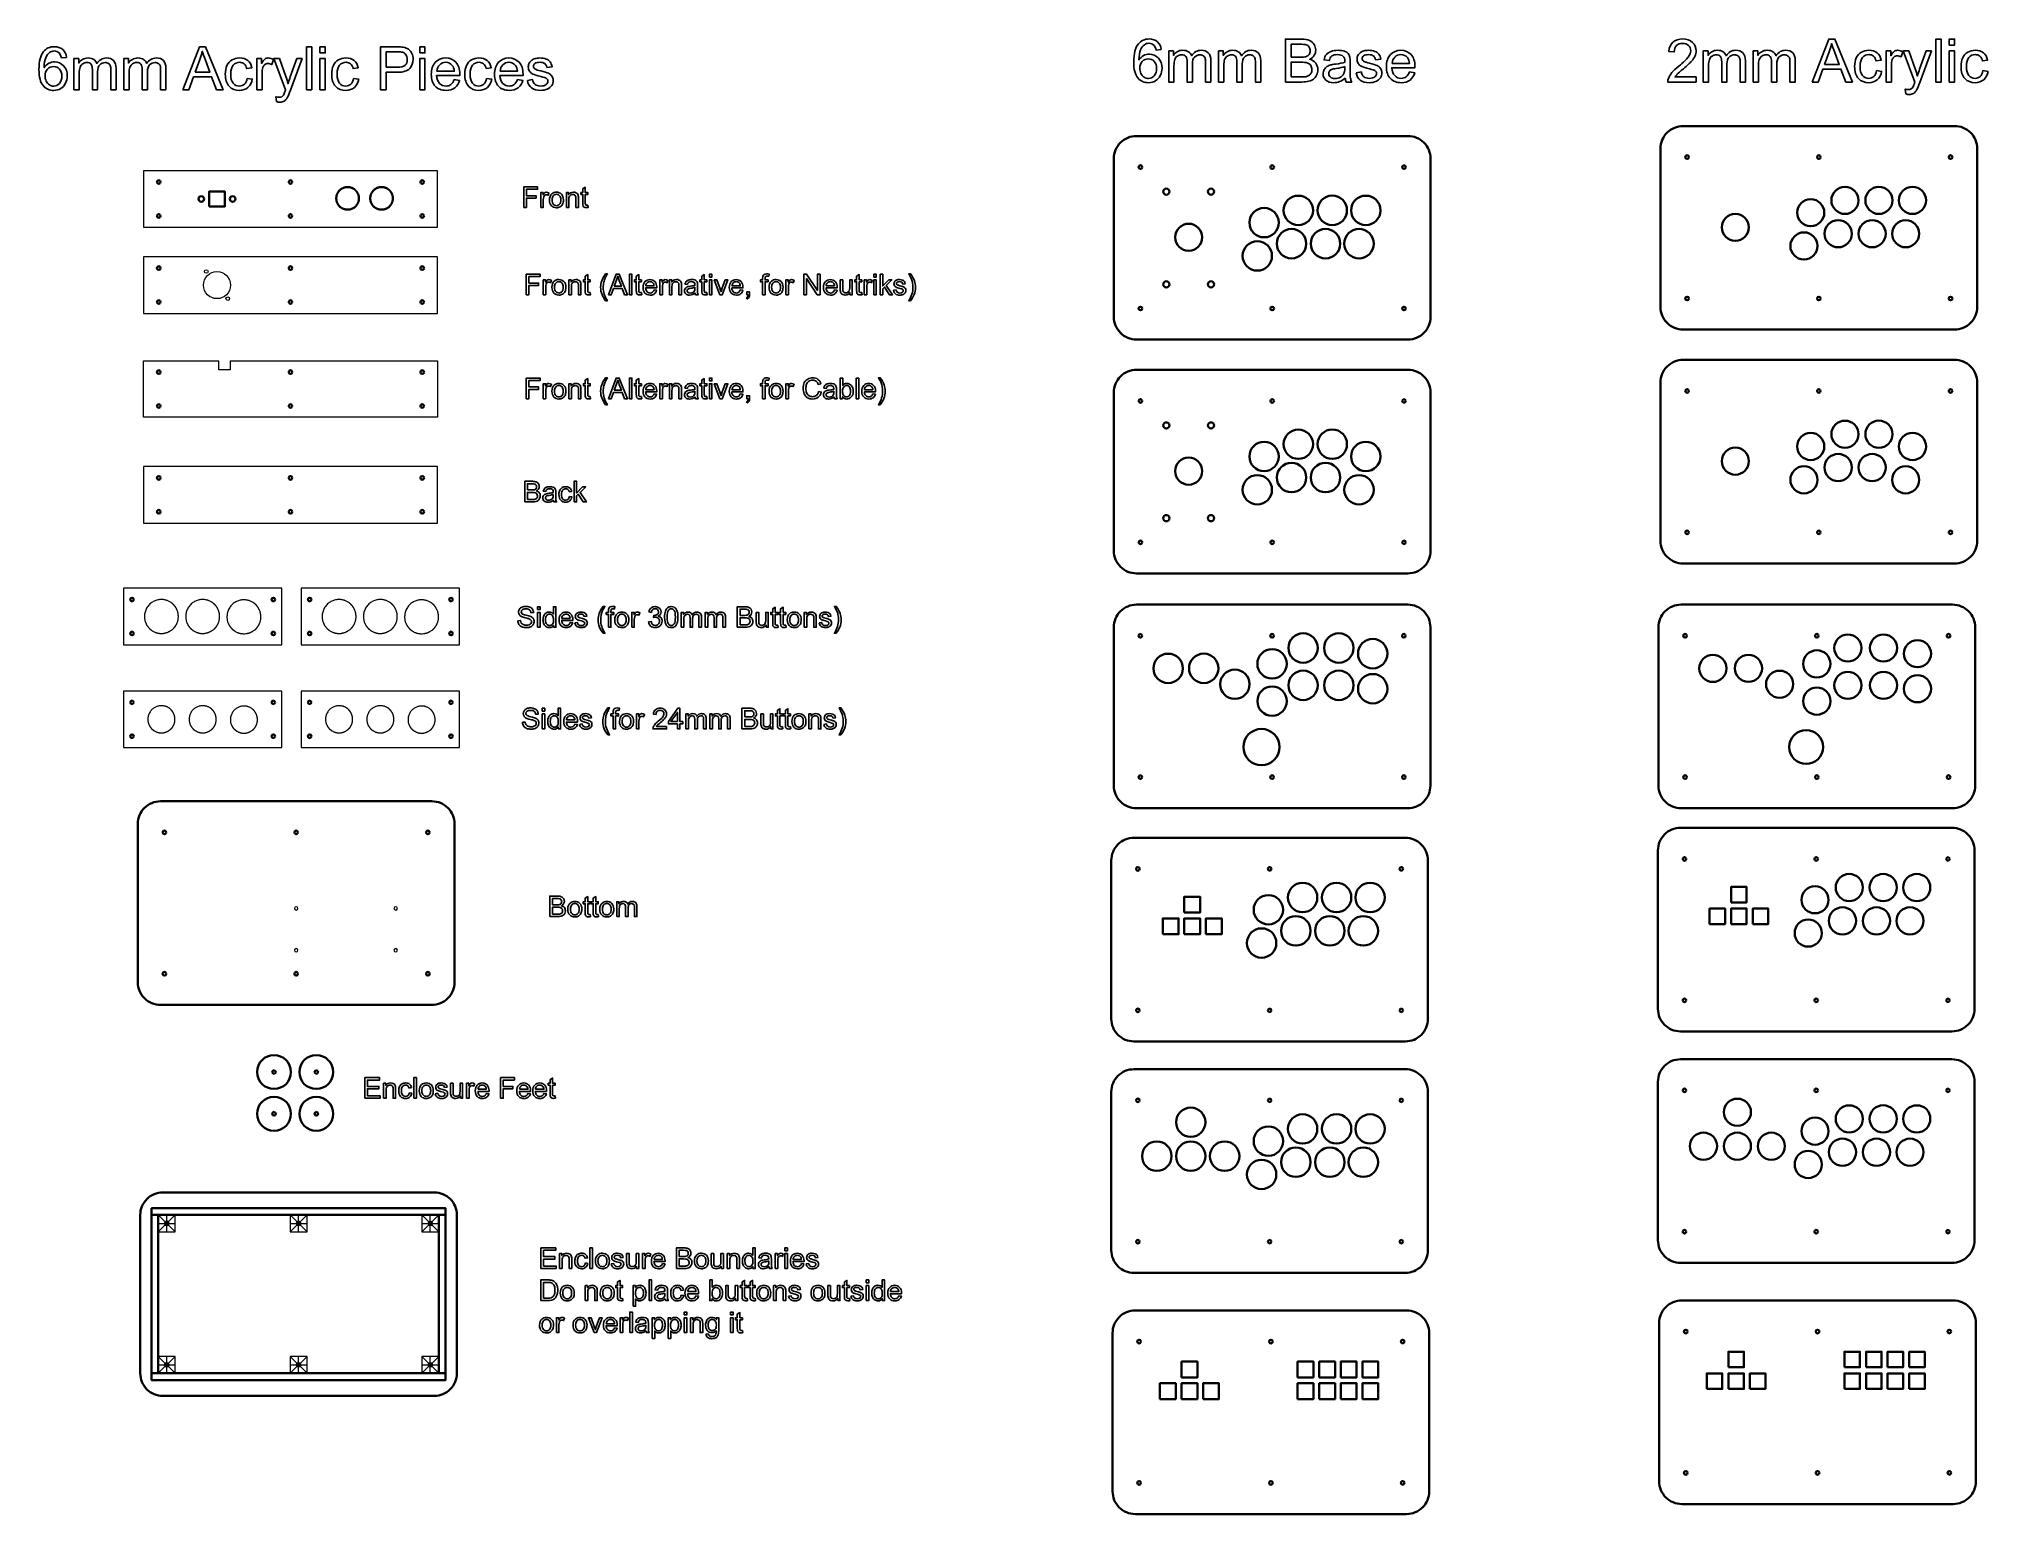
# Model space of a CAD drawing. Header units: millimetres. Extents: x 309 to 2032, y -1033 to 271.
import ezdxf

# ---------------------------------------------------------------- set-up
doc = ezdxf.new("R2010")
doc.units = ezdxf.units.MM
doc.header["$MEASUREMENT"] = 0
doc.layers.add('Layer 1', color=7, linetype='Continuous')

msp = doc.modelspace()

# ---------------------------------------------------------------- linework, layer by layer
at = {"layer": 'Layer 1', "color": 250, "lineweight": 18}
for points in [[(401.2904, 104.6322), (661.2904, 104.6322), (661.2904, 154.6322), (401.2904, 154.6322), (401.2904, 104.6322)], [(401.2904, 28.5083), (661.2904, 28.5083), (661.2904, 78.5083), (401.2904, 78.5083), (401.2904, 28.5083)], [(401.2904, -156.9461), (661.2904, -156.9461), (661.2904, -106.9461), (401.2904, -106.9461), (401.2904, -156.9461)], [(383.6439, -264.5061), (523.6439, -264.5061), (523.6439, -214.5061), (383.6439, -214.5061), (383.6439, -264.5061)], [(540.7417, -264.5061), (680.7417, -264.5061), (680.7417, -214.5061), (540.7417, -214.5061), (540.7417, -264.5061)], [(383.6439, -355.4095), (523.6439, -355.4095), (523.6439, -305.4095), (383.6439, -305.4095), (383.6439, -355.4095)], [(540.7417, -355.4095), (680.7417, -355.4095), (680.7417, -305.4095), (540.7417, -305.4095), (540.7417, -355.4095)]]:
    msp.add_lwpolyline(points, close=True, dxfattribs=at)
at = {"layer": 'Layer 1', "color": 250, "lineweight": 35}
for points in [[(459.2904, 123.1322), (473.2904, 123.1322), (473.2904, 136.1322), (459.2904, 136.1322), (459.2904, 123.1322)], [(1805.108, -492.3547), (1818.808, -492.3547), (1818.808, -478.6547), (1805.108, -478.6547), (1805.108, -492.3547)], [(1321.6123, -501.3317), (1335.6123, -501.3317), (1335.6123, -487.3317), (1321.6123, -487.3317), (1321.6123, -501.3317)], [(1786.0077, -511.455), (1799.7077, -511.455), (1799.7077, -497.755), (1786.0077, -497.755), (1786.0077, -511.455)], [(1805.108, -511.455), (1818.808, -511.455), (1818.808, -497.755), (1805.108, -497.755), (1805.108, -511.455)], [(1824.208, -511.455), (1837.908, -511.455), (1837.908, -497.755), (1824.208, -497.755), (1824.208, -511.455)], [(1302.512, -520.432), (1316.512, -520.432), (1316.512, -506.432), (1302.512, -506.432), (1302.512, -520.432)], [(1321.6123, -520.432), (1335.6123, -520.432), (1335.6123, -506.432), (1321.6123, -506.432), (1321.6123, -520.432)], [(1340.7123, -520.432), (1354.7123, -520.432), (1354.7123, -506.432), (1340.7123, -506.432), (1340.7123, -520.432)], [(1802.6783, -903.3345), (1816.3783, -903.3345), (1816.3783, -889.6345), (1802.6783, -889.6345), (1802.6783, -903.3345)], [(1905.3046, -903.3345), (1919.0046, -903.3345), (1919.0046, -889.6345), (1905.3046, -889.6345), (1905.3046, -903.3345)], [(1924.4049, -903.3345), (1938.1049, -903.3345), (1938.1049, -889.6345), (1924.4049, -889.6345), (1924.4049, -903.3345)], [(1943.5049, -903.3345), (1957.2049, -903.3345), (1957.2049, -889.6345), (1943.5049, -889.6345), (1943.5049, -903.3345)], [(1962.6049, -903.3345), (1976.3049, -903.3345), (1976.3049, -889.6345), (1962.6049, -889.6345), (1962.6049, -903.3345)], [(1319.1826, -912.3115), (1333.1826, -912.3115), (1333.1826, -898.3115), (1319.1826, -898.3115), (1319.1826, -912.3115)], [(1421.8089, -912.3115), (1435.8089, -912.3115), (1435.8089, -898.3115), (1421.8089, -898.3115), (1421.8089, -912.3115)], [(1440.9092, -912.3115), (1454.9092, -912.3115), (1454.9092, -898.3115), (1440.9092, -898.3115), (1440.9092, -912.3115)], [(1460.0092, -912.3115), (1474.0092, -912.3115), (1474.0092, -898.3115), (1460.0092, -898.3115), (1460.0092, -912.3115)], [(1479.1092, -912.3115), (1493.1092, -912.3115), (1493.1092, -898.3115), (1479.1092, -898.3115), (1479.1092, -912.3115)], [(1783.578, -922.4348), (1797.278, -922.4348), (1797.278, -908.7348), (1783.578, -908.7348), (1783.578, -922.4348)], [(1802.6783, -922.4348), (1816.3783, -922.4348), (1816.3783, -908.7348), (1802.6783, -908.7348), (1802.6783, -922.4348)], [(1821.7783, -922.4348), (1835.4783, -922.4348), (1835.4783, -908.7348), (1821.7783, -908.7348), (1821.7783, -922.4348)], [(1905.3046, -922.4348), (1919.0046, -922.4348), (1919.0046, -908.7348), (1905.3046, -908.7348), (1905.3046, -922.4348)], [(1924.4049, -922.4348), (1938.1049, -922.4348), (1938.1049, -908.7348), (1924.4049, -908.7348), (1924.4049, -922.4348)], [(1943.5049, -922.4348), (1957.2049, -922.4348), (1957.2049, -908.7348), (1943.5049, -908.7348), (1943.5049, -922.4348)], [(1962.6049, -922.4348), (1976.3049, -922.4348), (1976.3049, -908.7348), (1962.6049, -908.7348), (1962.6049, -922.4348)], [(1300.0823, -931.4118), (1314.0823, -931.4118), (1314.0823, -917.4118), (1300.0823, -917.4118), (1300.0823, -931.4118)], [(1319.1826, -931.4118), (1333.1826, -931.4118), (1333.1826, -917.4118), (1319.1826, -917.4118), (1319.1826, -931.4118)], [(1338.2826, -931.4118), (1352.2826, -931.4118), (1352.2826, -917.4118), (1338.2826, -917.4118), (1338.2826, -931.4118)], [(1421.8089, -931.4118), (1435.8089, -931.4118), (1435.8089, -917.4118), (1421.8089, -917.4118), (1421.8089, -931.4118)], [(1440.9092, -931.4118), (1454.9092, -931.4118), (1454.9092, -917.4118), (1440.9092, -917.4118), (1440.9092, -931.4118)], [(1460.0092, -931.4118), (1474.0092, -931.4118), (1474.0092, -917.4118), (1460.0092, -917.4118), (1460.0092, -931.4118)], [(1479.1092, -931.4118), (1493.1092, -931.4118), (1493.1092, -917.4118), (1479.1092, -917.4118), (1479.1092, -931.4118)]]:
    msp.add_lwpolyline(points, close=True, dxfattribs=at)
at = {"layer": 'Layer 1', "color": 240, "lineweight": 18}
for points in [[(414.4116, -783.676), (429.4116, -783.676), (429.4116, -768.676), (414.4116, -768.676), (414.4116, -783.676)], [(530.9116, -783.676), (545.9116, -783.676), (545.9116, -768.676), (530.9116, -768.676), (530.9116, -783.676)], [(647.4116, -783.676), (662.4116, -783.676), (662.4116, -768.676), (647.4116, -768.676), (647.4116, -783.676)], [(414.4116, -908.676), (429.4116, -908.676), (429.4116, -893.676), (414.4116, -893.676), (414.4116, -908.676)], [(530.9116, -908.6761), (545.9116, -908.6761), (545.9116, -893.6761), (530.9116, -893.6761), (530.9116, -908.6761)], [(647.4116, -908.676), (662.4116, -908.676), (662.4116, -893.676), (647.4116, -893.676), (647.4116, -908.676)]]:
    msp.add_lwpolyline(points, close=True, dxfattribs=at)
at = {"layer": 'Layer 1', "color": 250, "lineweight": 35}
for centre, major_axis, ratio in [((1305.6345, 136.157), (0, 2.75), 1), ((1345.2095, 136.157), (0, 2.75), 1), ((1905.7622, 128.3864), (0, 12), 1), ((1935.8005, 128.3989), (0, 12), 1), ((1965.4344, 128.3864), (0, 12), 1), ((452.4427, 129.6322), (0, 2.5), 1), ((480.1312, 129.6322), (0, 2.5), 1), ((1392.1471, 108.7426), (0, 13), 1), ((1422.4165, 119.5594), (0, 13), 1), ((1452.4548, 119.5719), (0, 13), 1), ((1482.0887, 119.5594), (0, 13), 1), ((1875.4928, 117.5696), (0, 12), 1), ((1325.4565, 95.77), (0, 12.0001), 0.999991667), ((1808.8022, 104.597), (0, 12.0001), 0.999991667), ((1899.7622, 98.9265), (0, 12), 1), ((1929.8006, 98.9265), (0, 12), 1), ((1959.4344, 98.9265), (0, 12), 1), ((1386.1471, 79.2827), (0, 13), 1), ((1416.4165, 90.0995), (0, 13), 1), ((1446.4549, 90.0995), (0, 13), 1), ((1476.0887, 90.0995), (0, 13), 1), ((1869.4928, 88.1097), (0, 12), 1), ((1305.6345, 54.1569), (0, 2.75), 1), ((1345.247, 54.1945), (0, 2.75), 1), ((1305.6345, -70.5971), (0, 2.75), 1), ((1345.2095, -70.5971), (0, 2.75), 1), ((1905.7622, -78.3677), (0, 12), 1), ((1935.8005, -78.3552), (0, 12), 1), ((1392.1471, -98.0115), (0, 13), 1), ((1422.4165, -87.1947), (0, 13), 1), ((1452.4548, -87.1822), (0, 13), 1), ((1482.0887, -98.0115), (0, 13), 1), ((1875.4928, -89.1845), (0, 12), 1), ((1965.4344, -89.1845), (0, 12), 1), ((1325.4565, -110.9841), (0, 12.0001), 0.999991667), ((1808.8022, -102.1571), (0, 12.0001), 0.999991667), ((1899.7622, -107.8276), (0, 12), 1), ((1929.8006, -107.8276), (0, 12), 1), ((1386.1471, -127.4714), (0, 13), 1), ((1416.4165, -116.6546), (0, 13), 1), ((1446.4549, -116.6546), (0, 13), 1), ((1476.0887, -127.4714), (0, 13), 1), ((1869.4928, -118.6444), (0, 12), 1), ((1959.4344, -118.6444), (0, 12), 1), ((1305.6345, -152.5972), (0, 2.75), 1), ((1345.247, -152.5596), (0, 2.75), 1), ((1426.6574, -267.3339), (0, 13.0001), 0.999992308), ((1458.2073, -267.3464), (0, 13.0001), 0.999992308), ((1908.327, -267.3339), (0, 12.0001), 0.999991667), ((1939.8769, -267.3464), (0, 12.0001), 0.999991667), ((1307.3325, -285.3964), (0, 13.0001), 0.999992308), ((1338.7824, -285.3715), (0, 13.0001), 0.999992308), ((1399.2075, -281.3839), (0, 13.0001), 0.999992308), ((1488.2074, -272.3465), (0, 13.0001), 0.999992308), ((1789.0021, -285.3964), (0, 12.0001), 0.999991667), ((1820.452, -285.3715), (0, 12.0001), 0.999991667), ((1880.8771, -281.3839), (0, 12.0001), 0.999991667), ((1969.877, -272.3465), (0, 12.0001), 0.999991667), ((1366.3074, -299.4089), (0, 13.0001), 0.999992308), ((1426.6574, -300.3464), (0, 13.0001), 0.999992308), ((1458.2199, -300.3715), (0, 13.0001), 0.999992308), ((1488.2199, -303.3714), (0, 13.0001), 0.999992308), ((1847.977, -299.4089), (0, 12.0001), 0.999991667), ((1908.327, -300.3464), (0, 12.0001), 0.999991667), ((1939.8895, -300.3715), (0, 12.0001), 0.999991667), ((1969.8895, -303.3714), (0, 12.0001), 0.999991667), ((1399.2324, -314.3339), (0, 13.0001), 0.999992308), ((1880.902, -314.3339), (0, 12.0001), 0.999991667), ((1389.8075, -354.9088), (0, 16), 1), ((1871.4771, -354.9088), (0, 15), 1), ((1426.2289, -487.9697), (0, 13), 1), ((1456.2672, -487.9572), (0, 13), 1), ((1485.9011, -487.9697), (0, 13), 1), ((1879.3052, -489.9595), (0, 12), 1), ((1909.5746, -479.1427), (0, 12), 1), ((1939.6129, -479.1302), (0, 12), 1), ((1969.2468, -479.1427), (0, 12), 1), ((1395.9595, -498.7865), (0, 13), 1), ((1903.5746, -508.6026), (0, 12), 1), ((1933.613, -508.6026), (0, 12), 1), ((1963.2468, -508.6026), (0, 12), 1), ((1389.9595, -528.2464), (0, 13), 1), ((1420.2289, -517.4296), (0, 13), 1), ((1450.2673, -517.4296), (0, 13), 1), ((1479.9011, -517.4296), (0, 13), 1), ((1873.3052, -519.4194), (0, 12), 1), ((516.7255, -642.2631), (0, 15), 1), ((554.1175, -642.2631), (0, 15), 1), ((516.7255, -642.2631), (0, 1.6), 1), ((554.1175, -642.2631), (0, 1.6), 1), ((516.7255, -679.1788), (0, 15), 1), ((554.1175, -679.1788), (0, 15), 1), ((1810.6414, -677.8318), (0, 12.0001), 0.999991667), ((1909.5746, -683.726), (0, 12), 1), ((1939.6129, -683.7135), (0, 12), 1), ((1969.2468, -683.726), (0, 12), 1), ((516.7255, -679.1788), (0, 1.6), 1), ((554.1175, -679.1788), (0, 1.6), 1), ((1327.2957, -686.6588), (0, 13.0001), 0.999992308), ((1426.2289, -692.553), (0, 13), 1), ((1456.2672, -692.5405), (0, 13), 1), ((1485.9011, -692.553), (0, 13), 1), ((1879.3052, -694.5428), (0, 12), 1), ((1297.2957, -716.6588), (0, 13.0001), 0.999992308), ((1327.2957, -716.6588), (0, 13.0001), 0.999992308), ((1357.2957, -716.6588), (0, 13.0001), 0.999992308), ((1395.9595, -703.3698), (0, 13), 1), ((1780.6414, -707.8318), (0, 12.0001), 0.999991667), ((1810.6414, -707.8318), (0, 12.0001), 0.999991667), ((1840.6414, -707.8318), (0, 12.0001), 0.999991667), ((1903.5746, -713.1859), (0, 12), 1), ((1933.613, -713.1859), (0, 12), 1), ((1963.2468, -713.1859), (0, 12), 1), ((1389.9595, -732.8297), (0, 13), 1), ((1420.2289, -722.0129), (0, 13), 1), ((1450.2673, -722.0129), (0, 13), 1), ((1479.9011, -722.0129), (0, 13), 1), ((1873.3052, -724.0027), (0, 12), 1)]:
    msp.add_ellipse(centre, major_axis=major_axis, ratio=ratio, dxfattribs=at)
at = {"layer": 'Layer 1', "color": 250, "lineweight": 18}
for centre, major_axis in [((466.2904, 53.5083), (0, 12)), ((456.7807, 65.5074), (0, 1.6)), ((475.8041, 41.5099), (0, 1.6))]:
    msp.add_ellipse(centre, major_axis=major_axis, ratio=1, dxfattribs=at)
at = {"layer": 'Layer 1', "color": 250}
for points, knots in [([(333.2842, 254.8755), (333.2842, 254.8755), (328.6805, 254.5051), (328.6805, 254.5051), (328.266, 256.3307), (327.6751, 257.6625), (326.9078, 258.4915), (325.6466, 259.8232), (324.0855, 260.4847), (322.2335, 260.4847), (320.743, 260.4847), (319.4201, 260.0702), (318.2823, 259.2412), (316.8183, 258.174), (315.6718, 256.6218), (314.8163, 254.5757), (313.9696, 252.5207), (313.5287, 249.6015), (313.4934, 245.818), (314.6135, 247.5201), (315.9893, 248.7901), (317.6121, 249.6103), (319.2348, 250.4394), (320.9282, 250.8539), (322.7097, 250.8539), (325.8142, 250.8539), (328.46, 249.7073), (330.6472, 247.4231), (332.8256, 245.1389), (333.9192, 242.1932), (333.9192, 238.5684), (333.9192, 236.1871), (333.4077, 233.9823), (332.3846, 231.9361), (331.3528, 229.89), (329.9505, 228.329), (328.1513, 227.2442), (326.361, 226.1594), (324.3237, 225.6126), (322.0483, 225.6126), (318.1765, 225.6126), (315.0103, 227.0414), (312.5585, 229.89), (310.1155, 232.7387), (308.8896, 237.4395), (308.8896, 243.9835), (308.8896, 251.3037), (310.2478, 256.6306), (312.9554, 259.9555), (315.319, 262.8483), (318.5028, 264.2947), (322.5157, 264.2947), (325.4967, 264.2947), (327.9485, 263.4569), (329.8535, 261.79), (331.7585, 260.1231), (332.905, 257.8212), (333.2842, 254.8755)], [0, 0, 0, 0, 0.052631579, 0.052631579, 0.052631579, 0.105263158, 0.105263158, 0.105263158, 0.157894737, 0.157894737, 0.157894737, 0.210526316, 0.210526316, 0.210526316, 0.263157895, 0.263157895, 0.263157895, 0.315789474, 0.315789474, 0.315789474, 0.368421053, 0.368421053, 0.368421053, 0.421052632, 0.421052632, 0.421052632, 0.473684211, 0.473684211, 0.473684211, 0.526315789, 0.526315789, 0.526315789, 0.578947368, 0.578947368, 0.578947368, 0.631578947, 0.631578947, 0.631578947, 0.684210526, 0.684210526, 0.684210526, 0.736842105, 0.736842105, 0.736842105, 0.789473684, 0.789473684, 0.789473684, 0.842105263, 0.842105263, 0.842105263, 0.894736842, 0.894736842, 0.894736842, 0.947368421, 0.947368421, 0.947368421, 1, 1, 1, 1]), ([(436.1719, 226.2476), (436.1719, 226.2476), (450.7064, 264.136), (450.7064, 264.136), (450.7064, 264.136), (456.2185, 264.136), (456.2185, 264.136), (456.2185, 264.136), (471.6438, 226.2476), (471.6438, 226.2476), (471.6438, 226.2476), (465.9376, 226.2476), (465.9376, 226.2476), (465.9376, 226.2476), (461.5543, 237.7305), (461.5543, 237.7305), (461.5543, 237.7305), (445.5999, 237.7305), (445.5999, 237.7305), (445.5999, 237.7305), (441.4901, 226.2476), (441.4901, 226.2476), (441.4901, 226.2476), (436.1719, 226.2476), (436.1719, 226.2476)], [0, 0, 0, 0, 0.125, 0.125, 0.125, 0.25, 0.25, 0.25, 0.375, 0.375, 0.375, 0.5, 0.5, 0.5, 0.625, 0.625, 0.625, 0.75, 0.75, 0.75, 0.875, 0.875, 0.875, 1, 1, 1, 1]), ([(447.0728, 241.8051), (447.0728, 241.8051), (459.9844, 241.8051), (459.9844, 241.8051), (459.9844, 241.8051), (456.0333, 252.3091), (456.0333, 252.3091), (454.8427, 255.5017), (453.9431, 258.1387), (453.3169, 260.2201), (452.7966, 257.7507), (452.0999, 255.3253), (451.2267, 252.9264), (451.2267, 252.9264), (447.0728, 241.8051), (447.0728, 241.8051)], [0, 0, 0, 0, 0.2, 0.2, 0.2, 0.4, 0.4, 0.4, 0.6, 0.6, 0.6, 0.8, 0.8, 0.8, 1, 1, 1, 1]), ([(545.4713, 226.2476), (545.4713, 226.2476), (545.4713, 264.136), (545.4713, 264.136), (545.4713, 264.136), (550.1279, 264.136), (550.1279, 264.136), (550.1279, 264.136), (550.1279, 226.2476), (550.1279, 226.2476), (550.1279, 226.2476), (545.4713, 226.2476), (545.4713, 226.2476)], [0, 0, 0, 0, 0.25, 0.25, 0.25, 0.5, 0.5, 0.5, 0.75, 0.75, 0.75, 1, 1, 1, 1]), ([(557.3334, 258.8443), (557.3334, 258.8443), (557.3334, 264.136), (557.3334, 264.136), (557.3334, 264.136), (561.9901, 264.136), (561.9901, 264.136), (561.9901, 264.136), (561.9901, 258.8443), (561.9901, 258.8443), (561.9901, 258.8443), (557.3334, 258.8443), (557.3334, 258.8443)], [0, 0, 0, 0, 0.25, 0.25, 0.25, 0.5, 0.5, 0.5, 0.75, 0.75, 0.75, 1, 1, 1, 1]), ([(610.8321, 226.2476), (610.8321, 226.2476), (610.8321, 264.136), (610.8321, 264.136), (610.8321, 264.136), (625.1372, 264.136), (625.1372, 264.136), (627.6508, 264.136), (629.5734, 264.0125), (630.9052, 263.7744), (632.7661, 263.4657), (634.3271, 262.8748), (635.5883, 262.0105), (636.8495, 261.1373), (637.8637, 259.9203), (638.631, 258.3592), (639.3983, 256.7982), (639.7775, 255.0784), (639.7775, 253.1998), (639.7775, 249.9896), (638.7545, 247.2643), (636.6995, 245.0418), (634.6534, 242.8105), (630.9404, 241.6993), (625.5782, 241.6993), (625.5782, 241.6993), (615.8592, 241.6993), (615.8592, 241.6993), (615.8592, 241.6993), (615.8592, 226.2476), (615.8592, 226.2476), (615.8592, 226.2476), (610.8321, 226.2476), (610.8321, 226.2476)], [0, 0, 0, 0, 0.090909091, 0.090909091, 0.090909091, 0.181818182, 0.181818182, 0.181818182, 0.272727273, 0.272727273, 0.272727273, 0.363636364, 0.363636364, 0.363636364, 0.454545455, 0.454545455, 0.454545455, 0.545454545, 0.545454545, 0.545454545, 0.636363636, 0.636363636, 0.636363636, 0.727272727, 0.727272727, 0.727272727, 0.818181818, 0.818181818, 0.818181818, 0.909090909, 0.909090909, 0.909090909, 1, 1, 1, 1]), ([(615.8592, 246.1443), (615.8592, 246.1443), (625.6488, 246.1443), (625.6488, 246.1443), (628.8943, 246.1443), (631.1874, 246.744), (632.5544, 247.9523), (633.9126, 249.1605), (634.5917, 250.8539), (634.5917, 253.0499), (634.5917, 254.6286), (634.1948, 255.9868), (633.3922, 257.1157), (632.5897, 258.2446), (631.5313, 258.9942), (630.2261, 259.3558), (629.3794, 259.5763), (627.8183, 259.691), (625.5517, 259.691), (625.5517, 259.691), (615.8592, 259.691), (615.8592, 259.691), (615.8592, 259.691), (615.8592, 246.1443), (615.8592, 246.1443)], [0, 0, 0, 0, 0.125, 0.125, 0.125, 0.25, 0.25, 0.25, 0.375, 0.375, 0.375, 0.5, 0.5, 0.5, 0.625, 0.625, 0.625, 0.75, 0.75, 0.75, 0.875, 0.875, 0.875, 1, 1, 1, 1]), ([(645.5454, 258.8443), (645.5454, 258.8443), (645.5454, 264.136), (645.5454, 264.136), (645.5454, 264.136), (650.2021, 264.136), (650.2021, 264.136), (650.2021, 264.136), (650.2021, 258.8443), (650.2021, 258.8443), (650.2021, 258.8443), (645.5454, 258.8443), (645.5454, 258.8443)], [0, 0, 0, 0, 0.25, 0.25, 0.25, 0.5, 0.5, 0.5, 0.75, 0.75, 0.75, 1, 1, 1, 1]), ([(1301.2875, 261.6837), (1301.2875, 261.6837), (1296.6838, 261.3133), (1296.6838, 261.3133), (1296.2693, 263.1389), (1295.6784, 264.4707), (1294.9111, 265.2997), (1293.6499, 266.6314), (1292.0888, 267.2929), (1290.2368, 267.2929), (1288.7463, 267.2929), (1287.4234, 266.8784), (1286.2856, 266.0494), (1284.8216, 264.9822), (1283.6751, 263.43), (1282.8196, 261.3839), (1281.9729, 259.3289), (1281.532, 256.4097), (1281.4967, 252.6262), (1282.6168, 254.3283), (1283.9926, 255.5983), (1285.6154, 256.4185), (1287.2381, 257.2476), (1288.9315, 257.6621), (1290.713, 257.6621), (1293.8175, 257.6621), (1296.4633, 256.5155), (1298.6505, 254.2313), (1300.8289, 251.9471), (1301.9225, 249.0014), (1301.9225, 245.3766), (1301.9225, 242.9953), (1301.411, 240.7905), (1300.3879, 238.7443), (1299.3561, 236.6982), (1297.9538, 235.1372), (1296.1546, 234.0524), (1294.3643, 232.9676), (1292.327, 232.4208), (1290.0516, 232.4208), (1286.1798, 232.4208), (1283.0136, 233.8496), (1280.5618, 236.6982), (1278.1188, 239.5469), (1276.8929, 244.2477), (1276.8929, 250.7917), (1276.8929, 258.1119), (1278.2511, 263.4388), (1280.9587, 266.7637), (1283.3223, 269.6565), (1286.5061, 271.1029), (1290.519, 271.1029), (1293.5, 271.1029), (1295.9518, 270.2651), (1297.8568, 268.5982), (1299.7618, 266.9313), (1300.9083, 264.6294), (1301.2875, 261.6837)], [0, 0, 0, 0, 0.052631579, 0.052631579, 0.052631579, 0.105263158, 0.105263158, 0.105263158, 0.157894737, 0.157894737, 0.157894737, 0.210526316, 0.210526316, 0.210526316, 0.263157895, 0.263157895, 0.263157895, 0.315789474, 0.315789474, 0.315789474, 0.368421053, 0.368421053, 0.368421053, 0.421052632, 0.421052632, 0.421052632, 0.473684211, 0.473684211, 0.473684211, 0.526315789, 0.526315789, 0.526315789, 0.578947368, 0.578947368, 0.578947368, 0.631578947, 0.631578947, 0.631578947, 0.684210526, 0.684210526, 0.684210526, 0.736842105, 0.736842105, 0.736842105, 0.789473684, 0.789473684, 0.789473684, 0.842105263, 0.842105263, 0.842105263, 0.894736842, 0.894736842, 0.894736842, 0.947368421, 0.947368421, 0.947368421, 1, 1, 1, 1]), ([(1307.8051, 233.0558), (1307.8051, 233.0558), (1307.8051, 260.5196), (1307.8051, 260.5196), (1307.8051, 260.5196), (1311.9855, 260.5196), (1311.9855, 260.5196), (1311.9855, 260.5196), (1311.9855, 256.639), (1311.9855, 256.639), (1312.841, 257.9796), (1313.9875, 259.0644), (1315.4163, 259.8757), (1316.845, 260.696), (1318.4678, 261.1017), (1320.2934, 261.1017), (1322.3219, 261.1017), (1323.9888, 260.6783), (1325.2853, 259.8405), (1326.5817, 258.9938), (1327.4989, 257.8208), (1328.0281, 256.3039), (1330.2153, 259.5053), (1333.0464, 261.1017), (1336.5389, 261.1017), (1339.2729, 261.1017), (1341.3807, 260.352), (1342.8448, 258.8439), (1344.3176, 257.3357), (1345.0585, 255.0162), (1345.0585, 251.8853), (1345.0585, 251.8853), (1345.0585, 233.0558), (1345.0585, 233.0558), (1345.0585, 233.0558), (1340.4018, 233.0558), (1340.4018, 233.0558), (1340.4018, 233.0558), (1340.4018, 250.3419), (1340.4018, 250.3419), (1340.4018, 252.194), (1340.243, 253.5346), (1339.9432, 254.3548), (1339.6433, 255.175), (1339.0965, 255.8276), (1338.2939, 256.3303), (1337.5002, 256.833), (1336.5653, 257.08), (1335.4982, 257.08), (1333.5579, 257.08), (1331.9528, 256.4362), (1330.6739, 255.1573), (1329.3951, 253.8697), (1328.7601, 251.8148), (1328.7601, 248.9925), (1328.7601, 248.9925), (1328.7601, 233.0558), (1328.7601, 233.0558), (1328.7601, 233.0558), (1324.1034, 233.0558), (1324.1034, 233.0558), (1324.1034, 233.0558), (1324.1034, 250.8799), (1324.1034, 250.8799), (1324.1034, 252.9437), (1323.7242, 254.4959), (1322.9657, 255.5278), (1322.2073, 256.5596), (1320.9637, 257.08), (1319.2439, 257.08), (1317.9386, 257.08), (1316.7304, 256.736), (1315.6191, 256.0481), (1314.5079, 255.3602), (1313.7053, 254.3548), (1313.2026, 253.023), (1312.7087, 251.7001), (1312.4618, 249.7863), (1312.4618, 247.2904), (1312.4618, 247.2904), (1312.4618, 233.0558), (1312.4618, 233.0558), (1312.4618, 233.0558), (1307.8051, 233.0558), (1307.8051, 233.0558)], [0, 0, 0, 0, 0.035714286, 0.035714286, 0.035714286, 0.071428571, 0.071428571, 0.071428571, 0.107142857, 0.107142857, 0.107142857, 0.142857143, 0.142857143, 0.142857143, 0.178571429, 0.178571429, 0.178571429, 0.214285714, 0.214285714, 0.214285714, 0.25, 0.25, 0.25, 0.285714286, 0.285714286, 0.285714286, 0.321428571, 0.321428571, 0.321428571, 0.357142857, 0.357142857, 0.357142857, 0.392857143, 0.392857143, 0.392857143, 0.428571429, 0.428571429, 0.428571429, 0.464285714, 0.464285714, 0.464285714, 0.5, 0.5, 0.5, 0.535714286, 0.535714286, 0.535714286, 0.571428571, 0.571428571, 0.571428571, 0.607142857, 0.607142857, 0.607142857, 0.642857143, 0.642857143, 0.642857143, 0.678571429, 0.678571429, 0.678571429, 0.714285714, 0.714285714, 0.714285714, 0.75, 0.75, 0.75, 0.785714286, 0.785714286, 0.785714286, 0.821428571, 0.821428571, 0.821428571, 0.857142857, 0.857142857, 0.857142857, 0.892857143, 0.892857143, 0.892857143, 0.928571429, 0.928571429, 0.928571429, 0.964285714, 0.964285714, 0.964285714, 1, 1, 1, 1]), ([(1351.8847, 233.0558), (1351.8847, 233.0558), (1351.8847, 260.5196), (1351.8847, 260.5196), (1351.8847, 260.5196), (1356.0651, 260.5196), (1356.0651, 260.5196), (1356.0651, 260.5196), (1356.0651, 256.639), (1356.0651, 256.639), (1356.9206, 257.9796), (1358.0671, 259.0644), (1359.4959, 259.8757), (1360.9246, 260.696), (1362.5474, 261.1017), (1364.373, 261.1017), (1366.4015, 261.1017), (1368.0684, 260.6783), (1369.3649, 259.8405), (1370.6613, 258.9938), (1371.5785, 257.8208), (1372.1077, 256.3039), (1374.2949, 259.5053), (1377.126, 261.1017), (1380.6185, 261.1017), (1383.3525, 261.1017), (1385.4603, 260.352), (1386.9244, 258.8439), (1388.3972, 257.3357), (1389.1381, 255.0162), (1389.1381, 251.8853), (1389.1381, 251.8853), (1389.1381, 233.0558), (1389.1381, 233.0558), (1389.1381, 233.0558), (1384.4814, 233.0558), (1384.4814, 233.0558), (1384.4814, 233.0558), (1384.4814, 250.3419), (1384.4814, 250.3419), (1384.4814, 252.194), (1384.3226, 253.5346), (1384.0228, 254.3548), (1383.7229, 255.175), (1383.1761, 255.8276), (1382.3735, 256.3303), (1381.5798, 256.833), (1380.6449, 257.08), (1379.5778, 257.08), (1377.6375, 257.08), (1376.0324, 256.4362), (1374.7535, 255.1573), (1373.4747, 253.8697), (1372.8397, 251.8148), (1372.8397, 248.9925), (1372.8397, 248.9925), (1372.8397, 233.0558), (1372.8397, 233.0558), (1372.8397, 233.0558), (1368.183, 233.0558), (1368.183, 233.0558), (1368.183, 233.0558), (1368.183, 250.8799), (1368.183, 250.8799), (1368.183, 252.9437), (1367.8038, 254.4959), (1367.0453, 255.5278), (1366.2869, 256.5596), (1365.0433, 257.08), (1363.3235, 257.08), (1362.0182, 257.08), (1360.81, 256.736), (1359.6987, 256.0481), (1358.5875, 255.3602), (1357.7849, 254.3548), (1357.2822, 253.023), (1356.7883, 251.7001), (1356.5414, 249.7863), (1356.5414, 247.2904), (1356.5414, 247.2904), (1356.5414, 233.0558), (1356.5414, 233.0558), (1356.5414, 233.0558), (1351.8847, 233.0558), (1351.8847, 233.0558)], [0, 0, 0, 0, 0.035714286, 0.035714286, 0.035714286, 0.071428571, 0.071428571, 0.071428571, 0.107142857, 0.107142857, 0.107142857, 0.142857143, 0.142857143, 0.142857143, 0.178571429, 0.178571429, 0.178571429, 0.214285714, 0.214285714, 0.214285714, 0.25, 0.25, 0.25, 0.285714286, 0.285714286, 0.285714286, 0.321428571, 0.321428571, 0.321428571, 0.357142857, 0.357142857, 0.357142857, 0.392857143, 0.392857143, 0.392857143, 0.428571429, 0.428571429, 0.428571429, 0.464285714, 0.464285714, 0.464285714, 0.5, 0.5, 0.5, 0.535714286, 0.535714286, 0.535714286, 0.571428571, 0.571428571, 0.571428571, 0.607142857, 0.607142857, 0.607142857, 0.642857143, 0.642857143, 0.642857143, 0.678571429, 0.678571429, 0.678571429, 0.714285714, 0.714285714, 0.714285714, 0.75, 0.75, 0.75, 0.785714286, 0.785714286, 0.785714286, 0.821428571, 0.821428571, 0.821428571, 0.857142857, 0.857142857, 0.857142857, 0.892857143, 0.892857143, 0.892857143, 0.928571429, 0.928571429, 0.928571429, 0.964285714, 0.964285714, 0.964285714, 1, 1, 1, 1]), ([(1411.0367, 233.0558), (1411.0367, 233.0558), (1411.0367, 270.9442), (1411.0367, 270.9442), (1411.0367, 270.9442), (1425.2537, 270.9442), (1425.2537, 270.9442), (1428.1465, 270.9442), (1430.466, 270.5649), (1432.221, 269.7976), (1433.9673, 269.0303), (1435.3343, 267.8485), (1436.3221, 266.2522), (1437.3187, 264.6647), (1437.8126, 262.9978), (1437.8126, 261.2516), (1437.8126, 259.6376), (1437.3716, 258.1119), (1436.4985, 256.6831), (1435.6253, 255.2544), (1434.3024, 254.099), (1432.5297, 253.2171), (1434.8228, 252.5468), (1436.5867, 251.4003), (1437.8126, 249.7775), (1439.0473, 248.1635), (1439.6647, 246.2497), (1439.6647, 244.0448), (1439.6647, 242.2633), (1439.2854, 240.6141), (1438.5358, 239.0883), (1437.7861, 237.5625), (1436.8601, 236.3896), (1435.7576, 235.5605), (1434.6552, 234.7403), (1433.2706, 234.1141), (1431.6125, 233.6908), (1429.9456, 233.2675), (1427.9083, 233.0558), (1425.4918, 233.0558), (1425.4918, 233.0558), (1411.0367, 233.0558), (1411.0367, 233.0558)], [0, 0, 0, 0, 0.071428571, 0.071428571, 0.071428571, 0.142857143, 0.142857143, 0.142857143, 0.214285714, 0.214285714, 0.214285714, 0.285714286, 0.285714286, 0.285714286, 0.357142857, 0.357142857, 0.357142857, 0.428571429, 0.428571429, 0.428571429, 0.5, 0.5, 0.5, 0.571428571, 0.571428571, 0.571428571, 0.642857143, 0.642857143, 0.642857143, 0.714285714, 0.714285714, 0.714285714, 0.785714286, 0.785714286, 0.785714286, 0.857142857, 0.857142857, 0.857142857, 0.928571429, 0.928571429, 0.928571429, 1, 1, 1, 1]), ([(1416.0638, 255.0162), (1416.0638, 255.0162), (1424.2571, 255.0162), (1424.2571, 255.0162), (1426.4796, 255.0162), (1428.0759, 255.1662), (1429.0372, 255.4572), (1430.316, 255.8364), (1431.2774, 256.4714), (1431.9212, 257.3534), (1432.565, 258.2353), (1432.8913, 259.3378), (1432.8913, 260.6695), (1432.8913, 261.9307), (1432.5915, 263.0419), (1431.9829, 263.9944), (1431.3832, 264.9558), (1430.5189, 265.6172), (1429.3988, 265.97), (1428.2787, 266.3228), (1426.3561, 266.4992), (1423.6397, 266.4992), (1423.6397, 266.4992), (1416.0638, 266.4992), (1416.0638, 266.4992), (1416.0638, 266.4992), (1416.0638, 255.0162), (1416.0638, 255.0162)], [0, 0, 0, 0, 0.111111111, 0.111111111, 0.111111111, 0.222222222, 0.222222222, 0.222222222, 0.333333333, 0.333333333, 0.333333333, 0.444444444, 0.444444444, 0.444444444, 0.555555556, 0.555555556, 0.555555556, 0.666666667, 0.666666667, 0.666666667, 0.777777778, 0.777777778, 0.777777778, 0.888888889, 0.888888889, 0.888888889, 1, 1, 1, 1]), ([(1463.9005, 236.4954), (1462.1719, 235.0225), (1460.505, 233.9907), (1458.9087, 233.3821), (1457.3123, 232.7736), (1455.6014, 232.4737), (1453.7669, 232.4737), (1450.7507, 232.4737), (1448.4311, 233.2057), (1446.8084, 234.6786), (1445.1856, 236.1426), (1444.3742, 238.0212), (1444.3742, 240.3054), (1444.3742, 241.6459), (1444.6829, 242.8718), (1445.2914, 243.9831), (1445.9088, 245.0943), (1446.7114, 245.9763), (1447.6991, 246.6466), (1448.6957, 247.3169), (1449.807, 247.8284), (1451.0505, 248.1723), (1451.9677, 248.4105), (1453.3524, 248.6398), (1455.1957, 248.8691), (1458.9528, 249.31), (1461.7309, 249.848), (1463.5036, 250.4654), (1463.5212, 251.1004), (1463.53, 251.5061), (1463.53, 251.6737), (1463.53, 253.561), (1463.0891, 254.8928), (1462.2071, 255.6689), (1461.0165, 256.7184), (1459.2438, 257.2387), (1456.8978, 257.2387), (1454.7018, 257.2387), (1453.079, 256.8507), (1452.0383, 256.0834), (1450.9888, 255.3161), (1450.2215, 253.9579), (1449.7188, 252), (1449.7188, 252), (1445.168, 252.635), (1445.168, 252.635), (1445.5825, 254.5841), (1446.2616, 256.1628), (1447.2141, 257.3622), (1448.1666, 258.5616), (1449.5424, 259.4789), (1451.3416, 260.1315), (1453.1319, 260.7753), (1455.2221, 261.1017), (1457.5857, 261.1017), (1459.9317, 261.1017), (1461.8455, 260.8282), (1463.3184, 260.2726), (1464.7824, 259.717), (1465.8672, 259.0291), (1466.5551, 258.1912), (1467.243, 257.3534), (1467.7281, 256.2951), (1468.0103, 255.0162), (1468.1603, 254.2225), (1468.2396, 252.7937), (1468.2396, 250.7388), (1468.2396, 250.7388), (1468.2396, 244.5652), (1468.2396, 244.5652), (1468.2396, 240.2525), (1468.3366, 237.5273), (1468.5307, 236.3719), (1468.7159, 235.2166), (1469.1039, 234.1141), (1469.6684, 233.0558), (1469.6684, 233.0558), (1464.8, 233.0558), (1464.8, 233.0558), (1464.3326, 234.0348), (1464.0328, 235.1813), (1463.9005, 236.4954)], [0, 0, 0, 0, 0.037037037, 0.037037037, 0.037037037, 0.074074074, 0.074074074, 0.074074074, 0.111111111, 0.111111111, 0.111111111, 0.148148148, 0.148148148, 0.148148148, 0.185185185, 0.185185185, 0.185185185, 0.222222222, 0.222222222, 0.222222222, 0.259259259, 0.259259259, 0.259259259, 0.296296296, 0.296296296, 0.296296296, 0.333333333, 0.333333333, 0.333333333, 0.37037037, 0.37037037, 0.37037037, 0.407407407, 0.407407407, 0.407407407, 0.444444444, 0.444444444, 0.444444444, 0.481481481, 0.481481481, 0.481481481, 0.518518519, 0.518518519, 0.518518519, 0.555555556, 0.555555556, 0.555555556, 0.592592593, 0.592592593, 0.592592593, 0.62962963, 0.62962963, 0.62962963, 0.666666667, 0.666666667, 0.666666667, 0.703703704, 0.703703704, 0.703703704, 0.740740741, 0.740740741, 0.740740741, 0.777777778, 0.777777778, 0.777777778, 0.814814815, 0.814814815, 0.814814815, 0.851851852, 0.851851852, 0.851851852, 0.888888889, 0.888888889, 0.888888889, 0.925925926, 0.925925926, 0.925925926, 0.962962963, 0.962962963, 0.962962963, 1, 1, 1, 1]), ([(1473.5401, 241.2579), (1473.5401, 241.2579), (1478.1439, 241.9987), (1478.1439, 241.9987), (1478.3996, 240.1555), (1479.1228, 238.7443), (1480.3046, 237.7566), (1481.4864, 236.7776), (1483.1445, 236.2837), (1485.2612, 236.2837), (1487.4043, 236.2837), (1488.9918, 236.7159), (1490.0325, 237.589), (1491.0644, 238.4533), (1491.5847, 239.4764), (1491.5847, 240.6493), (1491.5847, 241.6989), (1491.1173, 242.5279), (1490.1912, 243.1276), (1489.5386, 243.5421), (1487.9511, 244.0625), (1485.4287, 244.7063), (1482.0244, 245.5618), (1479.6696, 246.3026), (1478.3467, 246.9288), (1477.0326, 247.5638), (1476.036, 248.4281), (1475.3569, 249.5394), (1474.6778, 250.6418), (1474.3339, 251.8677), (1474.3339, 253.2082), (1474.3339, 254.4341), (1474.6161, 255.563), (1475.1717, 256.6037), (1475.7362, 257.6444), (1476.4946, 258.5087), (1477.456, 259.1966), (1478.1791, 259.7258), (1479.1669, 260.1756), (1480.4105, 260.546), (1481.6628, 260.9164), (1482.9946, 261.1017), (1484.4233, 261.1017), (1486.5753, 261.1017), (1488.4626, 260.793), (1490.0854, 260.1668), (1491.717, 259.5494), (1492.9164, 258.7028), (1493.6926, 257.6444), (1494.4599, 256.5773), (1494.9978, 255.1573), (1495.2889, 253.3758), (1495.2889, 253.3758), (1490.738, 252.7408), (1490.738, 252.7408), (1490.5352, 254.1696), (1489.9355, 255.2896), (1488.9477, 256.0922), (1487.9599, 256.8948), (1486.5664, 257.2916), (1484.7585, 257.2916), (1482.633, 257.2916), (1481.1072, 256.9389), (1480.1988, 256.2333), (1479.2904, 255.5278), (1478.8318, 254.6987), (1478.8318, 253.755), (1478.8318, 253.1553), (1479.017, 252.6085), (1479.3962, 252.1235), (1479.7755, 251.6296), (1480.3664, 251.215), (1481.1778, 250.8887), (1481.6452, 250.7123), (1483.0034, 250.3155), (1485.2788, 249.6981), (1488.5596, 248.825), (1490.8527, 248.1018), (1492.158, 247.5462), (1493.4633, 246.9905), (1494.4863, 246.1703), (1495.2271, 245.112), (1495.9768, 244.0448), (1496.3472, 242.7219), (1496.3472, 241.1344), (1496.3472, 239.591), (1495.8974, 238.1358), (1494.989, 236.7688), (1494.0806, 235.4018), (1492.7753, 234.3434), (1491.0732, 233.5938), (1489.3622, 232.8441), (1487.4308, 232.4737), (1485.2788, 232.4737), (1481.7157, 232.4737), (1478.9905, 233.2146), (1477.1208, 234.6874), (1475.2511, 236.1691), (1474.0605, 238.3563), (1473.5401, 241.2579)], [0, 0, 0, 0, 0.03030303, 0.03030303, 0.03030303, 0.060606061, 0.060606061, 0.060606061, 0.090909091, 0.090909091, 0.090909091, 0.121212121, 0.121212121, 0.121212121, 0.151515152, 0.151515152, 0.151515152, 0.181818182, 0.181818182, 0.181818182, 0.212121212, 0.212121212, 0.212121212, 0.242424242, 0.242424242, 0.242424242, 0.272727273, 0.272727273, 0.272727273, 0.303030303, 0.303030303, 0.303030303, 0.333333333, 0.333333333, 0.333333333, 0.363636364, 0.363636364, 0.363636364, 0.393939394, 0.393939394, 0.393939394, 0.424242424, 0.424242424, 0.424242424, 0.454545455, 0.454545455, 0.454545455, 0.484848485, 0.484848485, 0.484848485, 0.515151515, 0.515151515, 0.515151515, 0.545454545, 0.545454545, 0.545454545, 0.575757576, 0.575757576, 0.575757576, 0.606060606, 0.606060606, 0.606060606, 0.636363636, 0.636363636, 0.636363636, 0.666666667, 0.666666667, 0.666666667, 0.696969697, 0.696969697, 0.696969697, 0.727272727, 0.727272727, 0.727272727, 0.757575758, 0.757575758, 0.757575758, 0.787878788, 0.787878788, 0.787878788, 0.818181818, 0.818181818, 0.818181818, 0.848484848, 0.848484848, 0.848484848, 0.878787879, 0.878787879, 0.878787879, 0.909090909, 0.909090909, 0.909090909, 0.939393939, 0.939393939, 0.939393939, 0.96969697, 0.96969697, 0.96969697, 1, 1, 1, 1]), ([(1520.583, 241.9458), (1520.583, 241.9458), (1525.3984, 241.3108), (1525.3984, 241.3108), (1524.6488, 238.515), (1523.2465, 236.3366), (1521.2004, 234.7932), (1519.1543, 233.2498), (1516.5437, 232.4737), (1513.3599, 232.4737), (1509.3559, 232.4737), (1506.1809, 233.7084), (1503.8349, 236.1779), (1501.4889, 238.6385), (1500.3159, 242.1046), (1500.3159, 246.5584), (1500.3159, 251.1621), (1501.4977, 254.7428), (1503.8702, 257.2828), (1506.2426, 259.8316), (1509.3206, 261.1017), (1513.1041, 261.1017), (1516.7642, 261.1017), (1519.754, 259.8581), (1522.0735, 257.3622), (1524.393, 254.8663), (1525.5572, 251.3562), (1525.5572, 246.8318), (1525.5572, 246.5584), (1525.5484, 246.1439), (1525.5307, 245.5971), (1525.5307, 245.5971), (1505.0784, 245.5971), (1505.0784, 245.5971), (1505.2548, 242.5896), (1506.1015, 240.2789), (1507.6361, 238.6826), (1509.1618, 237.0863), (1511.0756, 236.2837), (1513.3599, 236.2837), (1515.062, 236.2837), (1516.5172, 236.7335), (1517.7167, 237.6331), (1518.925, 238.5327), (1519.8775, 239.9702), (1520.583, 241.9458)], [0, 0, 0, 0, 0.066666667, 0.066666667, 0.066666667, 0.133333333, 0.133333333, 0.133333333, 0.2, 0.2, 0.2, 0.266666667, 0.266666667, 0.266666667, 0.333333333, 0.333333333, 0.333333333, 0.4, 0.4, 0.4, 0.466666667, 0.466666667, 0.466666667, 0.533333333, 0.533333333, 0.533333333, 0.6, 0.6, 0.6, 0.666666667, 0.666666667, 0.666666667, 0.733333333, 0.733333333, 0.733333333, 0.8, 0.8, 0.8, 0.866666667, 0.866666667, 0.866666667, 0.933333333, 0.933333333, 0.933333333, 1, 1, 1, 1]), ([(1774.1812, 237.5008), (1774.1812, 237.5008), (1774.1812, 233.0558), (1774.1812, 233.0558), (1774.1812, 233.0558), (1749.0987, 233.0558), (1749.0987, 233.0558), (1749.0634, 234.1759), (1749.2486, 235.2518), (1749.6455, 236.2925), (1750.2893, 237.9947), (1751.3212, 239.6792), (1752.7411, 241.3284), (1754.161, 242.9777), (1756.1895, 244.8827), (1758.8265, 247.0434), (1762.9276, 250.4213), (1765.7145, 253.0936), (1767.1697, 255.0691), (1768.6338, 257.0447), (1769.3658, 258.9144), (1769.3658, 260.6783), (1769.3658, 262.5216), (1768.7043, 264.0738), (1767.3814, 265.3438), (1766.0585, 266.605), (1764.3299, 267.24), (1762.2044, 267.24), (1759.9554, 267.24), (1758.1563, 266.5697), (1756.8069, 265.2292), (1755.4575, 263.8974), (1754.7784, 262.0453), (1754.7608, 259.6729), (1754.7608, 259.6729), (1749.9983, 260.1491), (1749.9983, 260.1491), (1750.3246, 263.7122), (1751.5593, 266.4286), (1753.6936, 268.2983), (1755.8367, 270.168), (1758.7031, 271.1029), (1762.3102, 271.1029), (1765.9438, 271.1029), (1768.8278, 270.0975), (1770.9445, 268.0778), (1773.0699, 266.0582), (1774.1283, 263.5535), (1774.1283, 260.5725), (1774.1283, 259.0555), (1773.8196, 257.5651), (1773.1934, 256.101), (1772.5761, 254.6282), (1771.5442, 253.0848), (1770.1066, 251.462), (1768.6602, 249.848), (1766.2702, 247.6167), (1762.9364, 244.7945), (1760.1406, 242.4485), (1758.3415, 240.861), (1757.5477, 240.0232), (1756.754, 239.1853), (1756.1013, 238.3475), (1755.581, 237.5008), (1755.581, 237.5008), (1774.1812, 237.5008), (1774.1812, 237.5008)], [0, 0, 0, 0, 0.045454545, 0.045454545, 0.045454545, 0.090909091, 0.090909091, 0.090909091, 0.136363636, 0.136363636, 0.136363636, 0.181818182, 0.181818182, 0.181818182, 0.227272727, 0.227272727, 0.227272727, 0.272727273, 0.272727273, 0.272727273, 0.318181818, 0.318181818, 0.318181818, 0.363636364, 0.363636364, 0.363636364, 0.409090909, 0.409090909, 0.409090909, 0.454545455, 0.454545455, 0.454545455, 0.5, 0.5, 0.5, 0.545454545, 0.545454545, 0.545454545, 0.590909091, 0.590909091, 0.590909091, 0.636363636, 0.636363636, 0.636363636, 0.681818182, 0.681818182, 0.681818182, 0.727272727, 0.727272727, 0.727272727, 0.772727273, 0.772727273, 0.772727273, 0.818181818, 0.818181818, 0.818181818, 0.863636364, 0.863636364, 0.863636364, 0.909090909, 0.909090909, 0.909090909, 0.954545455, 0.954545455, 0.954545455, 1, 1, 1, 1]), ([(1780.4871, 233.0558), (1780.4871, 233.0558), (1780.4871, 260.5196), (1780.4871, 260.5196), (1780.4871, 260.5196), (1784.6675, 260.5196), (1784.6675, 260.5196), (1784.6675, 260.5196), (1784.6675, 256.639), (1784.6675, 256.639), (1785.523, 257.9796), (1786.6695, 259.0644), (1788.0983, 259.8757), (1789.527, 260.696), (1791.1498, 261.1017), (1792.9754, 261.1017), (1795.0039, 261.1017), (1796.6708, 260.6783), (1797.9673, 259.8405), (1799.2637, 258.9938), (1800.1809, 257.8208), (1800.7101, 256.3039), (1802.8973, 259.5053), (1805.7284, 261.1017), (1809.2209, 261.1017), (1811.9549, 261.1017), (1814.0627, 260.352), (1815.5268, 258.8439), (1816.9996, 257.3357), (1817.7405, 255.0162), (1817.7405, 251.8853), (1817.7405, 251.8853), (1817.7405, 233.0558), (1817.7405, 233.0558), (1817.7405, 233.0558), (1813.0838, 233.0558), (1813.0838, 233.0558), (1813.0838, 233.0558), (1813.0838, 250.3419), (1813.0838, 250.3419), (1813.0838, 252.194), (1812.925, 253.5346), (1812.6252, 254.3548), (1812.3253, 255.175), (1811.7785, 255.8276), (1810.9759, 256.3303), (1810.1822, 256.833), (1809.2473, 257.08), (1808.1802, 257.08), (1806.2399, 257.08), (1804.6348, 256.4362), (1803.3559, 255.1573), (1802.0771, 253.8697), (1801.4421, 251.8148), (1801.4421, 248.9925), (1801.4421, 248.9925), (1801.4421, 233.0558), (1801.4421, 233.0558), (1801.4421, 233.0558), (1796.7854, 233.0558), (1796.7854, 233.0558), (1796.7854, 233.0558), (1796.7854, 250.8799), (1796.7854, 250.8799), (1796.7854, 252.9437), (1796.4062, 254.4959), (1795.6477, 255.5278), (1794.8893, 256.5596), (1793.6457, 257.08), (1791.9259, 257.08), (1790.6206, 257.08), (1789.4124, 256.736), (1788.3011, 256.0481), (1787.1899, 255.3602), (1786.3873, 254.3548), (1785.8846, 253.023), (1785.3907, 251.7001), (1785.1438, 249.7863), (1785.1438, 247.2904), (1785.1438, 247.2904), (1785.1438, 233.0558), (1785.1438, 233.0558), (1785.1438, 233.0558), (1780.4871, 233.0558), (1780.4871, 233.0558)], [0, 0, 0, 0, 0.035714286, 0.035714286, 0.035714286, 0.071428571, 0.071428571, 0.071428571, 0.107142857, 0.107142857, 0.107142857, 0.142857143, 0.142857143, 0.142857143, 0.178571429, 0.178571429, 0.178571429, 0.214285714, 0.214285714, 0.214285714, 0.25, 0.25, 0.25, 0.285714286, 0.285714286, 0.285714286, 0.321428571, 0.321428571, 0.321428571, 0.357142857, 0.357142857, 0.357142857, 0.392857143, 0.392857143, 0.392857143, 0.428571429, 0.428571429, 0.428571429, 0.464285714, 0.464285714, 0.464285714, 0.5, 0.5, 0.5, 0.535714286, 0.535714286, 0.535714286, 0.571428571, 0.571428571, 0.571428571, 0.607142857, 0.607142857, 0.607142857, 0.642857143, 0.642857143, 0.642857143, 0.678571429, 0.678571429, 0.678571429, 0.714285714, 0.714285714, 0.714285714, 0.75, 0.75, 0.75, 0.785714286, 0.785714286, 0.785714286, 0.821428571, 0.821428571, 0.821428571, 0.857142857, 0.857142857, 0.857142857, 0.892857143, 0.892857143, 0.892857143, 0.928571429, 0.928571429, 0.928571429, 0.964285714, 0.964285714, 0.964285714, 1, 1, 1, 1]), ([(1824.5667, 233.0558), (1824.5667, 233.0558), (1824.5667, 260.5196), (1824.5667, 260.5196), (1824.5667, 260.5196), (1828.7471, 260.5196), (1828.7471, 260.5196), (1828.7471, 260.5196), (1828.7471, 256.639), (1828.7471, 256.639), (1829.6026, 257.9796), (1830.7491, 259.0644), (1832.1779, 259.8757), (1833.6066, 260.696), (1835.2294, 261.1017), (1837.055, 261.1017), (1839.0835, 261.1017), (1840.7504, 260.6783), (1842.0469, 259.8405), (1843.3433, 258.9938), (1844.2605, 257.8208), (1844.7897, 256.3039), (1846.9769, 259.5053), (1849.808, 261.1017), (1853.3005, 261.1017), (1856.0345, 261.1017), (1858.1423, 260.352), (1859.6064, 258.8439), (1861.0792, 257.3357), (1861.8201, 255.0162), (1861.8201, 251.8853), (1861.8201, 251.8853), (1861.8201, 233.0558), (1861.8201, 233.0558), (1861.8201, 233.0558), (1857.1634, 233.0558), (1857.1634, 233.0558), (1857.1634, 233.0558), (1857.1634, 250.3419), (1857.1634, 250.3419), (1857.1634, 252.194), (1857.0046, 253.5346), (1856.7048, 254.3548), (1856.4049, 255.175), (1855.8581, 255.8276), (1855.0555, 256.3303), (1854.2618, 256.833), (1853.3269, 257.08), (1852.2598, 257.08), (1850.3195, 257.08), (1848.7144, 256.4362), (1847.4355, 255.1573), (1846.1567, 253.8697), (1845.5217, 251.8148), (1845.5217, 248.9925), (1845.5217, 248.9925), (1845.5217, 233.0558), (1845.5217, 233.0558), (1845.5217, 233.0558), (1840.865, 233.0558), (1840.865, 233.0558), (1840.865, 233.0558), (1840.865, 250.8799), (1840.865, 250.8799), (1840.865, 252.9437), (1840.4858, 254.4959), (1839.7273, 255.5278), (1838.9689, 256.5596), (1837.7253, 257.08), (1836.0055, 257.08), (1834.7002, 257.08), (1833.492, 256.736), (1832.3807, 256.0481), (1831.2695, 255.3602), (1830.4669, 254.3548), (1829.9642, 253.023), (1829.4703, 251.7001), (1829.2234, 249.7863), (1829.2234, 247.2904), (1829.2234, 247.2904), (1829.2234, 233.0558), (1829.2234, 233.0558), (1829.2234, 233.0558), (1824.5667, 233.0558), (1824.5667, 233.0558)], [0, 0, 0, 0, 0.035714286, 0.035714286, 0.035714286, 0.071428571, 0.071428571, 0.071428571, 0.107142857, 0.107142857, 0.107142857, 0.142857143, 0.142857143, 0.142857143, 0.178571429, 0.178571429, 0.178571429, 0.214285714, 0.214285714, 0.214285714, 0.25, 0.25, 0.25, 0.285714286, 0.285714286, 0.285714286, 0.321428571, 0.321428571, 0.321428571, 0.357142857, 0.357142857, 0.357142857, 0.392857143, 0.392857143, 0.392857143, 0.428571429, 0.428571429, 0.428571429, 0.464285714, 0.464285714, 0.464285714, 0.5, 0.5, 0.5, 0.535714286, 0.535714286, 0.535714286, 0.571428571, 0.571428571, 0.571428571, 0.607142857, 0.607142857, 0.607142857, 0.642857143, 0.642857143, 0.642857143, 0.678571429, 0.678571429, 0.678571429, 0.714285714, 0.714285714, 0.714285714, 0.75, 0.75, 0.75, 0.785714286, 0.785714286, 0.785714286, 0.821428571, 0.821428571, 0.821428571, 0.857142857, 0.857142857, 0.857142857, 0.892857143, 0.892857143, 0.892857143, 0.928571429, 0.928571429, 0.928571429, 0.964285714, 0.964285714, 0.964285714, 1, 1, 1, 1]), ([(1876.8572, 233.0558), (1876.8572, 233.0558), (1891.3917, 270.9442), (1891.3917, 270.9442), (1891.3917, 270.9442), (1896.9038, 270.9442), (1896.9038, 270.9442), (1896.9038, 270.9442), (1912.3291, 233.0558), (1912.3291, 233.0558), (1912.3291, 233.0558), (1906.6229, 233.0558), (1906.6229, 233.0558), (1906.6229, 233.0558), (1902.2396, 244.5387), (1902.2396, 244.5387), (1902.2396, 244.5387), (1886.2852, 244.5387), (1886.2852, 244.5387), (1886.2852, 244.5387), (1882.1754, 233.0558), (1882.1754, 233.0558), (1882.1754, 233.0558), (1876.8572, 233.0558), (1876.8572, 233.0558)], [0, 0, 0, 0, 0.125, 0.125, 0.125, 0.25, 0.25, 0.25, 0.375, 0.375, 0.375, 0.5, 0.5, 0.5, 0.625, 0.625, 0.625, 0.75, 0.75, 0.75, 0.875, 0.875, 0.875, 1, 1, 1, 1]), ([(1887.7581, 248.6133), (1887.7581, 248.6133), (1900.6697, 248.6133), (1900.6697, 248.6133), (1900.6697, 248.6133), (1896.7186, 259.1173), (1896.7186, 259.1173), (1895.528, 262.3099), (1894.6284, 264.9469), (1894.0022, 267.0283), (1893.4819, 264.5589), (1892.7852, 262.1335), (1891.912, 259.7346), (1891.912, 259.7346), (1887.7581, 248.6133), (1887.7581, 248.6133)], [0, 0, 0, 0, 0.2, 0.2, 0.2, 0.4, 0.4, 0.4, 0.6, 0.6, 0.6, 0.8, 0.8, 0.8, 1, 1, 1, 1]), ([(1933.6633, 243.11), (1933.6633, 243.11), (1938.2141, 242.475), (1938.2141, 242.475), (1937.7114, 239.3441), (1936.4414, 236.9011), (1934.3865, 235.1284), (1932.3315, 233.3557), (1929.8003, 232.4737), (1926.8106, 232.4737), (1923.0623, 232.4737), (1920.046, 233.6996), (1917.7706, 236.1514), (1915.4864, 238.6032), (1914.3487, 242.1134), (1914.3487, 246.6818), (1914.3487, 249.6452), (1914.8426, 252.2293), (1915.8215, 254.4518), (1916.8005, 256.6655), (1918.291, 258.3323), (1920.3018, 259.4348), (1922.3038, 260.546), (1924.4822, 261.1017), (1926.8458, 261.1017), (1929.818, 261.1017), (1932.261, 260.352), (1934.1483, 258.8439), (1936.0445, 257.3357), (1937.2616, 255.1926), (1937.7908, 252.4233), (1937.7908, 252.4233), (1933.2928, 251.7354), (1933.2928, 251.7354), (1932.8607, 253.5787), (1932.1022, 254.9633), (1930.9998, 255.8982), (1929.9062, 256.8242), (1928.5833, 257.2916), (1927.031, 257.2916), (1924.6851, 257.2916), (1922.7801, 256.4538), (1921.3072, 254.7781), (1919.8432, 253.0936), (1919.1112, 250.4478), (1919.1112, 246.8141), (1919.1112, 243.1276), (1919.8167, 240.4553), (1921.2278, 238.7884), (1922.6478, 237.1216), (1924.491, 236.2837), (1926.7576, 236.2837), (1928.5921, 236.2837), (1930.1178, 236.8393), (1931.3349, 237.9594), (1932.5608, 239.0707), (1933.3369, 240.7905), (1933.6633, 243.11)], [0, 0, 0, 0, 0.052631579, 0.052631579, 0.052631579, 0.105263158, 0.105263158, 0.105263158, 0.157894737, 0.157894737, 0.157894737, 0.210526316, 0.210526316, 0.210526316, 0.263157895, 0.263157895, 0.263157895, 0.315789474, 0.315789474, 0.315789474, 0.368421053, 0.368421053, 0.368421053, 0.421052632, 0.421052632, 0.421052632, 0.473684211, 0.473684211, 0.473684211, 0.526315789, 0.526315789, 0.526315789, 0.578947368, 0.578947368, 0.578947368, 0.631578947, 0.631578947, 0.631578947, 0.684210526, 0.684210526, 0.684210526, 0.736842105, 0.736842105, 0.736842105, 0.789473684, 0.789473684, 0.789473684, 0.842105263, 0.842105263, 0.842105263, 0.894736842, 0.894736842, 0.894736842, 0.947368421, 0.947368421, 0.947368421, 1, 1, 1, 1]), ([(1942.1299, 233.0558), (1942.1299, 233.0558), (1942.1299, 260.5196), (1942.1299, 260.5196), (1942.1299, 260.5196), (1946.3103, 260.5196), (1946.3103, 260.5196), (1946.3103, 260.5196), (1946.3103, 256.3127), (1946.3103, 256.3127), (1947.3775, 258.2618), (1948.3652, 259.5494), (1949.2736, 260.1668), (1950.182, 260.793), (1951.1786, 261.1017), (1952.2634, 261.1017), (1953.8333, 261.1017), (1955.4296, 260.6078), (1957.0524, 259.6288), (1957.0524, 259.6288), (1955.3943, 255.3337), (1955.3943, 255.3337), (1954.2654, 255.9687), (1953.1366, 256.2862), (1952.0077, 256.2862), (1950.9934, 256.2862), (1950.085, 255.9776), (1949.2825, 255.369), (1948.4799, 254.7605), (1947.9066, 253.9138), (1947.5627, 252.829), (1947.0423, 251.1798), (1946.7866, 249.3718), (1946.7866, 247.405), (1946.7866, 247.405), (1946.7866, 233.0558), (1946.7866, 233.0558), (1946.7866, 233.0558), (1942.1299, 233.0558), (1942.1299, 233.0558)], [0, 0, 0, 0, 0.076923077, 0.076923077, 0.076923077, 0.153846154, 0.153846154, 0.153846154, 0.230769231, 0.230769231, 0.230769231, 0.307692308, 0.307692308, 0.307692308, 0.384615385, 0.384615385, 0.384615385, 0.461538462, 0.461538462, 0.461538462, 0.538461538, 0.538461538, 0.538461538, 0.615384615, 0.615384615, 0.615384615, 0.692307692, 0.692307692, 0.692307692, 0.769230769, 0.769230769, 0.769230769, 0.846153846, 0.846153846, 0.846153846, 0.923076923, 0.923076923, 0.923076923, 1, 1, 1, 1]), ([(1959.5924, 222.4989), (1959.5924, 222.4989), (1959.0633, 226.8028), (1959.0633, 226.8028), (1960.0863, 226.5294), (1960.9683, 226.3883), (1961.7267, 226.3883), (1962.7674, 226.3883), (1963.5965, 226.5647), (1964.2138, 226.9086), (1964.84, 227.2526), (1965.3515, 227.7377), (1965.7484, 228.355), (1966.0395, 228.8225), (1966.5157, 229.9778), (1967.1683, 231.8299), (1967.2565, 232.0857), (1967.3888, 232.4649), (1967.5829, 232.9676), (1967.5829, 232.9676), (1957.1583, 260.5196), (1957.1583, 260.5196), (1957.1583, 260.5196), (1962.1324, 260.5196), (1962.1324, 260.5196), (1962.1324, 260.5196), (1967.8651, 244.6622), (1967.8651, 244.6622), (1968.6147, 242.6602), (1969.2762, 240.5435), (1969.8671, 238.321), (1970.4051, 240.4112), (1971.0401, 242.475), (1971.7809, 244.5034), (1971.7809, 244.5034), (1977.637, 260.5196), (1977.637, 260.5196), (1977.637, 260.5196), (1982.2849, 260.5196), (1982.2849, 260.5196), (1982.2849, 260.5196), (1971.9044, 232.5795), (1971.9044, 232.5795), (1970.7843, 229.5721), (1969.9112, 227.5084), (1969.285, 226.3707), (1968.456, 224.8449), (1967.5035, 223.7248), (1966.4363, 223.0104), (1965.3604, 222.2961), (1964.0815, 221.9433), (1962.5999, 221.9433), (1961.7003, 221.9433), (1960.6949, 222.1285), (1959.5924, 222.4989)], [0, 0, 0, 0, 0.055555556, 0.055555556, 0.055555556, 0.111111111, 0.111111111, 0.111111111, 0.166666667, 0.166666667, 0.166666667, 0.222222222, 0.222222222, 0.222222222, 0.277777778, 0.277777778, 0.277777778, 0.333333333, 0.333333333, 0.333333333, 0.388888889, 0.388888889, 0.388888889, 0.444444444, 0.444444444, 0.444444444, 0.5, 0.5, 0.5, 0.555555556, 0.555555556, 0.555555556, 0.611111111, 0.611111111, 0.611111111, 0.666666667, 0.666666667, 0.666666667, 0.722222222, 0.722222222, 0.722222222, 0.777777778, 0.777777778, 0.777777778, 0.833333333, 0.833333333, 0.833333333, 0.888888889, 0.888888889, 0.888888889, 0.944444444, 0.944444444, 0.944444444, 1, 1, 1, 1]), ([(1986.1566, 233.0558), (1986.1566, 233.0558), (1986.1566, 270.9442), (1986.1566, 270.9442), (1986.1566, 270.9442), (1990.8132, 270.9442), (1990.8132, 270.9442), (1990.8132, 270.9442), (1990.8132, 233.0558), (1990.8132, 233.0558), (1990.8132, 233.0558), (1986.1566, 233.0558), (1986.1566, 233.0558)], [0, 0, 0, 0, 0.25, 0.25, 0.25, 0.5, 0.5, 0.5, 0.75, 0.75, 0.75, 1, 1, 1, 1]), ([(1998.0187, 265.6525), (1998.0187, 265.6525), (1998.0187, 270.9442), (1998.0187, 270.9442), (1998.0187, 270.9442), (2002.6754, 270.9442), (2002.6754, 270.9442), (2002.6754, 270.9442), (2002.6754, 265.6525), (2002.6754, 265.6525), (2002.6754, 265.6525), (1998.0187, 265.6525), (1998.0187, 265.6525)], [0, 0, 0, 0, 0.25, 0.25, 0.25, 0.5, 0.5, 0.5, 0.75, 0.75, 0.75, 1, 1, 1, 1]), ([(1998.0187, 233.0558), (1998.0187, 233.0558), (1998.0187, 260.5196), (1998.0187, 260.5196), (1998.0187, 260.5196), (2002.6754, 260.5196), (2002.6754, 260.5196), (2002.6754, 260.5196), (2002.6754, 233.0558), (2002.6754, 233.0558), (2002.6754, 233.0558), (1998.0187, 233.0558), (1998.0187, 233.0558)], [0, 0, 0, 0, 0.25, 0.25, 0.25, 0.5, 0.5, 0.5, 0.75, 0.75, 0.75, 1, 1, 1, 1]), ([(2027.7138, 243.11), (2027.7138, 243.11), (2032.2646, 242.475), (2032.2646, 242.475), (2031.7619, 239.3441), (2030.4919, 236.9011), (2028.437, 235.1284), (2026.382, 233.3557), (2023.8508, 232.4737), (2020.8611, 232.4737), (2017.1128, 232.4737), (2014.0965, 233.6996), (2011.8211, 236.1514), (2009.5369, 238.6032), (2008.3992, 242.1134), (2008.3992, 246.6818), (2008.3992, 249.6452), (2008.8931, 252.2293), (2009.872, 254.4518), (2010.851, 256.6655), (2012.3415, 258.3323), (2014.3523, 259.4348), (2016.3543, 260.546), (2018.5327, 261.1017), (2020.8963, 261.1017), (2023.8685, 261.1017), (2026.3115, 260.352), (2028.1988, 258.8439), (2030.095, 257.3357), (2031.3121, 255.1926), (2031.8413, 252.4233), (2031.8413, 252.4233), (2027.3433, 251.7354), (2027.3433, 251.7354), (2026.9112, 253.5787), (2026.1527, 254.9633), (2025.0503, 255.8982), (2023.9567, 256.8242), (2022.6338, 257.2916), (2021.0815, 257.2916), (2018.7356, 257.2916), (2016.8306, 256.4538), (2015.3577, 254.7781), (2013.8937, 253.0936), (2013.1617, 250.4478), (2013.1617, 246.8141), (2013.1617, 243.1276), (2013.8672, 240.4553), (2015.2783, 238.7884), (2016.6983, 237.1216), (2018.5415, 236.2837), (2020.8081, 236.2837), (2022.6426, 236.2837), (2024.1683, 236.8393), (2025.3854, 237.9594), (2026.6113, 239.0707), (2027.3874, 240.7905), (2027.7138, 243.11)], [0, 0, 0, 0, 0.052631579, 0.052631579, 0.052631579, 0.105263158, 0.105263158, 0.105263158, 0.157894737, 0.157894737, 0.157894737, 0.210526316, 0.210526316, 0.210526316, 0.263157895, 0.263157895, 0.263157895, 0.315789474, 0.315789474, 0.315789474, 0.368421053, 0.368421053, 0.368421053, 0.421052632, 0.421052632, 0.421052632, 0.473684211, 0.473684211, 0.473684211, 0.526315789, 0.526315789, 0.526315789, 0.578947368, 0.578947368, 0.578947368, 0.631578947, 0.631578947, 0.631578947, 0.684210526, 0.684210526, 0.684210526, 0.736842105, 0.736842105, 0.736842105, 0.789473684, 0.789473684, 0.789473684, 0.842105263, 0.842105263, 0.842105263, 0.894736842, 0.894736842, 0.894736842, 0.947368421, 0.947368421, 0.947368421, 1, 1, 1, 1]), ([(314.2342, 238.5243), (314.2342, 236.9191), (314.5782, 235.3846), (315.2573, 233.9205), (315.9364, 232.4565), (316.8889, 231.3452), (318.0971, 230.5779), (319.3142, 229.8107), (320.6019, 229.4226), (321.9689, 229.4226), (323.9533, 229.4226), (325.6466, 230.2164), (327.0489, 231.8039), (328.4512, 233.3914), (329.1567, 235.5433), (329.1567, 238.2685), (329.1567, 240.8879), (328.46, 242.9516), (327.0753, 244.4598), (325.6907, 245.9679), (323.9268, 246.7264), (321.7837, 246.7264), (319.6846, 246.7264), (317.8943, 245.9679), (316.4303, 244.4598), (314.9662, 242.9516), (314.2342, 240.9761), (314.2342, 238.5243)], [0, 0, 0, 0, 0.111111111, 0.111111111, 0.111111111, 0.222222222, 0.222222222, 0.222222222, 0.333333333, 0.333333333, 0.333333333, 0.444444444, 0.444444444, 0.444444444, 0.555555556, 0.555555556, 0.555555556, 0.666666667, 0.666666667, 0.666666667, 0.777777778, 0.777777778, 0.777777778, 0.888888889, 0.888888889, 0.888888889, 1, 1, 1, 1]), ([(339.8018, 226.2476), (339.8018, 226.2476), (339.8018, 253.7114), (339.8018, 253.7114), (339.8018, 253.7114), (343.9822, 253.7114), (343.9822, 253.7114), (343.9822, 253.7114), (343.9822, 249.8308), (343.9822, 249.8308), (344.8377, 251.1714), (345.9842, 252.2562), (347.413, 253.0675), (348.8417, 253.8878), (350.4645, 254.2935), (352.2901, 254.2935), (354.3186, 254.2935), (355.9855, 253.8701), (357.282, 253.0323), (358.5784, 252.1856), (359.4956, 251.0126), (360.0248, 249.4957), (362.212, 252.6971), (365.0431, 254.2935), (368.5356, 254.2935), (371.2696, 254.2935), (373.3774, 253.5438), (374.8415, 252.0357), (376.3143, 250.5275), (377.0552, 248.208), (377.0552, 245.0771), (377.0552, 245.0771), (377.0552, 226.2476), (377.0552, 226.2476), (377.0552, 226.2476), (372.3985, 226.2476), (372.3985, 226.2476), (372.3985, 226.2476), (372.3985, 243.5337), (372.3985, 243.5337), (372.3985, 245.3858), (372.2397, 246.7264), (371.9399, 247.5466), (371.64, 248.3668), (371.0932, 249.0194), (370.2906, 249.5221), (369.4969, 250.0248), (368.562, 250.2718), (367.4949, 250.2718), (365.5546, 250.2718), (363.9495, 249.628), (362.6706, 248.3491), (361.3918, 247.0615), (360.7568, 245.0066), (360.7568, 242.1843), (360.7568, 242.1843), (360.7568, 226.2476), (360.7568, 226.2476), (360.7568, 226.2476), (356.1001, 226.2476), (356.1001, 226.2476), (356.1001, 226.2476), (356.1001, 244.0717), (356.1001, 244.0717), (356.1001, 246.1355), (355.7209, 247.6877), (354.9624, 248.7196), (354.204, 249.7514), (352.9604, 250.2718), (351.2406, 250.2718), (349.9353, 250.2718), (348.7271, 249.9278), (347.6158, 249.2399), (346.5046, 248.552), (345.702, 247.5466), (345.1993, 246.2148), (344.7054, 244.8919), (344.4585, 242.9781), (344.4585, 240.4822), (344.4585, 240.4822), (344.4585, 226.2476), (344.4585, 226.2476), (344.4585, 226.2476), (339.8018, 226.2476), (339.8018, 226.2476)], [0, 0, 0, 0, 0.035714286, 0.035714286, 0.035714286, 0.071428571, 0.071428571, 0.071428571, 0.107142857, 0.107142857, 0.107142857, 0.142857143, 0.142857143, 0.142857143, 0.178571429, 0.178571429, 0.178571429, 0.214285714, 0.214285714, 0.214285714, 0.25, 0.25, 0.25, 0.285714286, 0.285714286, 0.285714286, 0.321428571, 0.321428571, 0.321428571, 0.357142857, 0.357142857, 0.357142857, 0.392857143, 0.392857143, 0.392857143, 0.428571429, 0.428571429, 0.428571429, 0.464285714, 0.464285714, 0.464285714, 0.5, 0.5, 0.5, 0.535714286, 0.535714286, 0.535714286, 0.571428571, 0.571428571, 0.571428571, 0.607142857, 0.607142857, 0.607142857, 0.642857143, 0.642857143, 0.642857143, 0.678571429, 0.678571429, 0.678571429, 0.714285714, 0.714285714, 0.714285714, 0.75, 0.75, 0.75, 0.785714286, 0.785714286, 0.785714286, 0.821428571, 0.821428571, 0.821428571, 0.857142857, 0.857142857, 0.857142857, 0.892857143, 0.892857143, 0.892857143, 0.928571429, 0.928571429, 0.928571429, 0.964285714, 0.964285714, 0.964285714, 1, 1, 1, 1]), ([(383.8814, 226.2476), (383.8814, 226.2476), (383.8814, 253.7114), (383.8814, 253.7114), (383.8814, 253.7114), (388.0618, 253.7114), (388.0618, 253.7114), (388.0618, 253.7114), (388.0618, 249.8308), (388.0618, 249.8308), (388.9173, 251.1714), (390.0638, 252.2562), (391.4926, 253.0675), (392.9213, 253.8878), (394.5441, 254.2935), (396.3697, 254.2935), (398.3982, 254.2935), (400.0651, 253.8701), (401.3616, 253.0323), (402.658, 252.1856), (403.5752, 251.0126), (404.1044, 249.4957), (406.2916, 252.6971), (409.1227, 254.2935), (412.6152, 254.2935), (415.3492, 254.2935), (417.457, 253.5438), (418.9211, 252.0357), (420.3939, 250.5275), (421.1348, 248.208), (421.1348, 245.0771), (421.1348, 245.0771), (421.1348, 226.2476), (421.1348, 226.2476), (421.1348, 226.2476), (416.4781, 226.2476), (416.4781, 226.2476), (416.4781, 226.2476), (416.4781, 243.5337), (416.4781, 243.5337), (416.4781, 245.3858), (416.3193, 246.7264), (416.0195, 247.5466), (415.7196, 248.3668), (415.1728, 249.0194), (414.3702, 249.5221), (413.5765, 250.0248), (412.6416, 250.2718), (411.5745, 250.2718), (409.6342, 250.2718), (408.0291, 249.628), (406.7502, 248.3491), (405.4714, 247.0615), (404.8364, 245.0066), (404.8364, 242.1843), (404.8364, 242.1843), (404.8364, 226.2476), (404.8364, 226.2476), (404.8364, 226.2476), (400.1797, 226.2476), (400.1797, 226.2476), (400.1797, 226.2476), (400.1797, 244.0717), (400.1797, 244.0717), (400.1797, 246.1355), (399.8005, 247.6877), (399.042, 248.7196), (398.2836, 249.7514), (397.04, 250.2718), (395.3202, 250.2718), (394.0149, 250.2718), (392.8067, 249.9278), (391.6954, 249.2399), (390.5842, 248.552), (389.7816, 247.5466), (389.2789, 246.2148), (388.785, 244.8919), (388.5381, 242.9781), (388.5381, 240.4822), (388.5381, 240.4822), (388.5381, 226.2476), (388.5381, 226.2476), (388.5381, 226.2476), (383.8814, 226.2476), (383.8814, 226.2476)], [0, 0, 0, 0, 0.035714286, 0.035714286, 0.035714286, 0.071428571, 0.071428571, 0.071428571, 0.107142857, 0.107142857, 0.107142857, 0.142857143, 0.142857143, 0.142857143, 0.178571429, 0.178571429, 0.178571429, 0.214285714, 0.214285714, 0.214285714, 0.25, 0.25, 0.25, 0.285714286, 0.285714286, 0.285714286, 0.321428571, 0.321428571, 0.321428571, 0.357142857, 0.357142857, 0.357142857, 0.392857143, 0.392857143, 0.392857143, 0.428571429, 0.428571429, 0.428571429, 0.464285714, 0.464285714, 0.464285714, 0.5, 0.5, 0.5, 0.535714286, 0.535714286, 0.535714286, 0.571428571, 0.571428571, 0.571428571, 0.607142857, 0.607142857, 0.607142857, 0.642857143, 0.642857143, 0.642857143, 0.678571429, 0.678571429, 0.678571429, 0.714285714, 0.714285714, 0.714285714, 0.75, 0.75, 0.75, 0.785714286, 0.785714286, 0.785714286, 0.821428571, 0.821428571, 0.821428571, 0.857142857, 0.857142857, 0.857142857, 0.892857143, 0.892857143, 0.892857143, 0.928571429, 0.928571429, 0.928571429, 0.964285714, 0.964285714, 0.964285714, 1, 1, 1, 1]), ([(492.978, 236.3018), (492.978, 236.3018), (497.5288, 235.6668), (497.5288, 235.6668), (497.0261, 232.5359), (495.7561, 230.0929), (493.7012, 228.3202), (491.6462, 226.5475), (489.115, 225.6655), (486.1253, 225.6655), (482.377, 225.6655), (479.3607, 226.8914), (477.0853, 229.3432), (474.8011, 231.795), (473.6634, 235.3052), (473.6634, 239.8736), (473.6634, 242.837), (474.1573, 245.4211), (475.1362, 247.6436), (476.1152, 249.8573), (477.6057, 251.5241), (479.6165, 252.6266), (481.6185, 253.7378), (483.7969, 254.2935), (486.1605, 254.2935), (489.1327, 254.2935), (491.5757, 253.5438), (493.463, 252.0357), (495.3592, 250.5275), (496.5763, 248.3844), (497.1055, 245.6151), (497.1055, 245.6151), (492.6075, 244.9272), (492.6075, 244.9272), (492.1754, 246.7705), (491.4169, 248.1551), (490.3145, 249.09), (489.2209, 250.016), (487.898, 250.4834), (486.3457, 250.4834), (483.9998, 250.4834), (482.0948, 249.6456), (480.6219, 247.9699), (479.1579, 246.2854), (478.4259, 243.6396), (478.4259, 240.0059), (478.4259, 236.3194), (479.1314, 233.6471), (480.5425, 231.9802), (481.9625, 230.3134), (483.8057, 229.4755), (486.0723, 229.4755), (487.9068, 229.4755), (489.4325, 230.0311), (490.6496, 231.1512), (491.8755, 232.2625), (492.6516, 233.9823), (492.978, 236.3018)], [0, 0, 0, 0, 0.052631579, 0.052631579, 0.052631579, 0.105263158, 0.105263158, 0.105263158, 0.157894737, 0.157894737, 0.157894737, 0.210526316, 0.210526316, 0.210526316, 0.263157895, 0.263157895, 0.263157895, 0.315789474, 0.315789474, 0.315789474, 0.368421053, 0.368421053, 0.368421053, 0.421052632, 0.421052632, 0.421052632, 0.473684211, 0.473684211, 0.473684211, 0.526315789, 0.526315789, 0.526315789, 0.578947368, 0.578947368, 0.578947368, 0.631578947, 0.631578947, 0.631578947, 0.684210526, 0.684210526, 0.684210526, 0.736842105, 0.736842105, 0.736842105, 0.789473684, 0.789473684, 0.789473684, 0.842105263, 0.842105263, 0.842105263, 0.894736842, 0.894736842, 0.894736842, 0.947368421, 0.947368421, 0.947368421, 1, 1, 1, 1]), ([(501.4446, 226.2476), (501.4446, 226.2476), (501.4446, 253.7114), (501.4446, 253.7114), (501.4446, 253.7114), (505.625, 253.7114), (505.625, 253.7114), (505.625, 253.7114), (505.625, 249.5045), (505.625, 249.5045), (506.6922, 251.4536), (507.6799, 252.7412), (508.5883, 253.3586), (509.4967, 253.9848), (510.4933, 254.2935), (511.5781, 254.2935), (513.148, 254.2935), (514.7443, 253.7996), (516.3671, 252.8206), (516.3671, 252.8206), (514.709, 248.5255), (514.709, 248.5255), (513.5801, 249.1605), (512.4513, 249.478), (511.3224, 249.478), (510.3081, 249.478), (509.3997, 249.1694), (508.5972, 248.5608), (507.7946, 247.9523), (507.2213, 247.1056), (506.8774, 246.0208), (506.357, 244.3716), (506.1013, 242.5636), (506.1013, 240.5968), (506.1013, 240.5968), (506.1013, 226.2476), (506.1013, 226.2476), (506.1013, 226.2476), (501.4446, 226.2476), (501.4446, 226.2476)], [0, 0, 0, 0, 0.076923077, 0.076923077, 0.076923077, 0.153846154, 0.153846154, 0.153846154, 0.230769231, 0.230769231, 0.230769231, 0.307692308, 0.307692308, 0.307692308, 0.384615385, 0.384615385, 0.384615385, 0.461538462, 0.461538462, 0.461538462, 0.538461538, 0.538461538, 0.538461538, 0.615384615, 0.615384615, 0.615384615, 0.692307692, 0.692307692, 0.692307692, 0.769230769, 0.769230769, 0.769230769, 0.846153846, 0.846153846, 0.846153846, 0.923076923, 0.923076923, 0.923076923, 1, 1, 1, 1]), ([(518.9071, 215.6907), (518.9071, 215.6907), (518.378, 219.9946), (518.378, 219.9946), (519.401, 219.7212), (520.283, 219.5801), (521.0414, 219.5801), (522.0821, 219.5801), (522.9112, 219.7565), (523.5285, 220.1004), (524.1547, 220.4444), (524.6662, 220.9295), (525.0631, 221.5468), (525.3542, 222.0143), (525.8304, 223.1696), (526.483, 225.0217), (526.5712, 225.2775), (526.7035, 225.6567), (526.8976, 226.1594), (526.8976, 226.1594), (516.473, 253.7114), (516.473, 253.7114), (516.473, 253.7114), (521.4471, 253.7114), (521.4471, 253.7114), (521.4471, 253.7114), (527.1798, 237.854), (527.1798, 237.854), (527.9294, 235.852), (528.5909, 233.7353), (529.1818, 231.5128), (529.7198, 233.603), (530.3548, 235.6668), (531.0956, 237.6952), (531.0956, 237.6952), (536.9517, 253.7114), (536.9517, 253.7114), (536.9517, 253.7114), (541.5996, 253.7114), (541.5996, 253.7114), (541.5996, 253.7114), (531.2191, 225.7713), (531.2191, 225.7713), (530.099, 222.7639), (529.2259, 220.7002), (528.5997, 219.5625), (527.7707, 218.0367), (526.8182, 216.9166), (525.751, 216.2022), (524.6751, 215.4879), (523.3962, 215.1351), (521.9146, 215.1351), (521.015, 215.1351), (520.0096, 215.3203), (518.9071, 215.6907)], [0, 0, 0, 0, 0.055555556, 0.055555556, 0.055555556, 0.111111111, 0.111111111, 0.111111111, 0.166666667, 0.166666667, 0.166666667, 0.222222222, 0.222222222, 0.222222222, 0.277777778, 0.277777778, 0.277777778, 0.333333333, 0.333333333, 0.333333333, 0.388888889, 0.388888889, 0.388888889, 0.444444444, 0.444444444, 0.444444444, 0.5, 0.5, 0.5, 0.555555556, 0.555555556, 0.555555556, 0.611111111, 0.611111111, 0.611111111, 0.666666667, 0.666666667, 0.666666667, 0.722222222, 0.722222222, 0.722222222, 0.777777778, 0.777777778, 0.777777778, 0.833333333, 0.833333333, 0.833333333, 0.888888889, 0.888888889, 0.888888889, 0.944444444, 0.944444444, 0.944444444, 1, 1, 1, 1]), ([(557.3334, 226.2476), (557.3334, 226.2476), (557.3334, 253.7114), (557.3334, 253.7114), (557.3334, 253.7114), (561.9901, 253.7114), (561.9901, 253.7114), (561.9901, 253.7114), (561.9901, 226.2476), (561.9901, 226.2476), (561.9901, 226.2476), (557.3334, 226.2476), (557.3334, 226.2476)], [0, 0, 0, 0, 0.25, 0.25, 0.25, 0.5, 0.5, 0.5, 0.75, 0.75, 0.75, 1, 1, 1, 1]), ([(587.0285, 236.3018), (587.0285, 236.3018), (591.5793, 235.6668), (591.5793, 235.6668), (591.0766, 232.5359), (589.8066, 230.0929), (587.7517, 228.3202), (585.6967, 226.5475), (583.1655, 225.6655), (580.1758, 225.6655), (576.4275, 225.6655), (573.4112, 226.8914), (571.1358, 229.3432), (568.8516, 231.795), (567.7139, 235.3052), (567.7139, 239.8736), (567.7139, 242.837), (568.2078, 245.4211), (569.1867, 247.6436), (570.1657, 249.8573), (571.6562, 251.5241), (573.667, 252.6266), (575.669, 253.7378), (577.8474, 254.2935), (580.211, 254.2935), (583.1832, 254.2935), (585.6262, 253.5438), (587.5135, 252.0357), (589.4097, 250.5275), (590.6268, 248.3844), (591.156, 245.6151), (591.156, 245.6151), (586.658, 244.9272), (586.658, 244.9272), (586.2259, 246.7705), (585.4674, 248.1551), (584.365, 249.09), (583.2714, 250.016), (581.9485, 250.4834), (580.3962, 250.4834), (578.0503, 250.4834), (576.1453, 249.6456), (574.6724, 247.9699), (573.2084, 246.2854), (572.4764, 243.6396), (572.4764, 240.0059), (572.4764, 236.3194), (573.1819, 233.6471), (574.593, 231.9802), (576.013, 230.3134), (577.8562, 229.4755), (580.1228, 229.4755), (581.9573, 229.4755), (583.483, 230.0311), (584.7001, 231.1512), (585.926, 232.2625), (586.7021, 233.9823), (587.0285, 236.3018)], [0, 0, 0, 0, 0.052631579, 0.052631579, 0.052631579, 0.105263158, 0.105263158, 0.105263158, 0.157894737, 0.157894737, 0.157894737, 0.210526316, 0.210526316, 0.210526316, 0.263157895, 0.263157895, 0.263157895, 0.315789474, 0.315789474, 0.315789474, 0.368421053, 0.368421053, 0.368421053, 0.421052632, 0.421052632, 0.421052632, 0.473684211, 0.473684211, 0.473684211, 0.526315789, 0.526315789, 0.526315789, 0.578947368, 0.578947368, 0.578947368, 0.631578947, 0.631578947, 0.631578947, 0.684210526, 0.684210526, 0.684210526, 0.736842105, 0.736842105, 0.736842105, 0.789473684, 0.789473684, 0.789473684, 0.842105263, 0.842105263, 0.842105263, 0.894736842, 0.894736842, 0.894736842, 0.947368421, 0.947368421, 0.947368421, 1, 1, 1, 1]), ([(645.5454, 226.2476), (645.5454, 226.2476), (645.5454, 253.7114), (645.5454, 253.7114), (645.5454, 253.7114), (650.2021, 253.7114), (650.2021, 253.7114), (650.2021, 253.7114), (650.2021, 226.2476), (650.2021, 226.2476), (650.2021, 226.2476), (645.5454, 226.2476), (645.5454, 226.2476)], [0, 0, 0, 0, 0.25, 0.25, 0.25, 0.5, 0.5, 0.5, 0.75, 0.75, 0.75, 1, 1, 1, 1]), ([(676.0342, 235.1376), (676.0342, 235.1376), (680.8496, 234.5026), (680.8496, 234.5026), (680.1, 231.7068), (678.6977, 229.5284), (676.6516, 227.985), (674.6055, 226.4416), (671.9949, 225.6655), (668.8111, 225.6655), (664.8071, 225.6655), (661.6321, 226.9002), (659.2861, 229.3697), (656.9401, 231.8303), (655.7671, 235.2964), (655.7671, 239.7502), (655.7671, 244.3539), (656.9489, 247.9346), (659.3214, 250.4746), (661.6938, 253.0234), (664.7718, 254.2935), (668.5553, 254.2935), (672.2154, 254.2935), (675.2052, 253.0499), (677.5247, 250.554), (679.8442, 248.0581), (681.0084, 244.548), (681.0084, 240.0236), (681.0084, 239.7502), (680.9996, 239.3357), (680.9819, 238.7889), (680.9819, 238.7889), (660.5296, 238.7889), (660.5296, 238.7889), (660.706, 235.7814), (661.5527, 233.4707), (663.0873, 231.8744), (664.613, 230.2781), (666.5268, 229.4755), (668.8111, 229.4755), (670.5132, 229.4755), (671.9684, 229.9253), (673.1679, 230.8249), (674.3762, 231.7245), (675.3287, 233.162), (676.0342, 235.1376)], [0, 0, 0, 0, 0.066666667, 0.066666667, 0.066666667, 0.133333333, 0.133333333, 0.133333333, 0.2, 0.2, 0.2, 0.266666667, 0.266666667, 0.266666667, 0.333333333, 0.333333333, 0.333333333, 0.4, 0.4, 0.4, 0.466666667, 0.466666667, 0.466666667, 0.533333333, 0.533333333, 0.533333333, 0.6, 0.6, 0.6, 0.666666667, 0.666666667, 0.666666667, 0.733333333, 0.733333333, 0.733333333, 0.8, 0.8, 0.8, 0.866666667, 0.866666667, 0.866666667, 0.933333333, 0.933333333, 0.933333333, 1, 1, 1, 1]), ([(660.7942, 242.5989), (660.7942, 242.5989), (676.0871, 242.5989), (676.0871, 242.5989), (675.8843, 244.9096), (675.2934, 246.6382), (674.3321, 247.7935), (672.8592, 249.5839), (670.9366, 250.4834), (668.5818, 250.4834), (666.4475, 250.4834), (664.6571, 249.7691), (663.2019, 248.3403), (661.7555, 246.9116), (660.953, 244.9978), (660.7942, 242.5989)], [0, 0, 0, 0, 0.2, 0.2, 0.2, 0.4, 0.4, 0.4, 0.6, 0.6, 0.6, 0.8, 0.8, 0.8, 1, 1, 1, 1]), ([(704.671, 236.3018), (704.671, 236.3018), (709.2218, 235.6668), (709.2218, 235.6668), (708.7191, 232.5359), (707.4491, 230.0929), (705.3942, 228.3202), (703.3392, 226.5475), (700.808, 225.6655), (697.8183, 225.6655), (694.07, 225.6655), (691.0537, 226.8914), (688.7783, 229.3432), (686.4941, 231.795), (685.3564, 235.3052), (685.3564, 239.8736), (685.3564, 242.837), (685.8503, 245.4211), (686.8292, 247.6436), (687.8082, 249.8573), (689.2987, 251.5241), (691.3095, 252.6266), (693.3115, 253.7378), (695.4899, 254.2935), (697.8535, 254.2935), (700.8257, 254.2935), (703.2687, 253.5438), (705.156, 252.0357), (707.0522, 250.5275), (708.2693, 248.3844), (708.7985, 245.6151), (708.7985, 245.6151), (704.3005, 244.9272), (704.3005, 244.9272), (703.8684, 246.7705), (703.1099, 248.1551), (702.0075, 249.09), (700.9139, 250.016), (699.591, 250.4834), (698.0387, 250.4834), (695.6928, 250.4834), (693.7878, 249.6456), (692.3149, 247.9699), (690.8509, 246.2854), (690.1189, 243.6396), (690.1189, 240.0059), (690.1189, 236.3194), (690.8244, 233.6471), (692.2355, 231.9802), (693.6555, 230.3134), (695.4987, 229.4755), (697.7653, 229.4755), (699.5998, 229.4755), (701.1255, 230.0311), (702.3426, 231.1512), (703.5685, 232.2625), (704.3446, 233.9823), (704.671, 236.3018)], [0, 0, 0, 0, 0.052631579, 0.052631579, 0.052631579, 0.105263158, 0.105263158, 0.105263158, 0.157894737, 0.157894737, 0.157894737, 0.210526316, 0.210526316, 0.210526316, 0.263157895, 0.263157895, 0.263157895, 0.315789474, 0.315789474, 0.315789474, 0.368421053, 0.368421053, 0.368421053, 0.421052632, 0.421052632, 0.421052632, 0.473684211, 0.473684211, 0.473684211, 0.526315789, 0.526315789, 0.526315789, 0.578947368, 0.578947368, 0.578947368, 0.631578947, 0.631578947, 0.631578947, 0.684210526, 0.684210526, 0.684210526, 0.736842105, 0.736842105, 0.736842105, 0.789473684, 0.789473684, 0.789473684, 0.842105263, 0.842105263, 0.842105263, 0.894736842, 0.894736842, 0.894736842, 0.947368421, 0.947368421, 0.947368421, 1, 1, 1, 1]), ([(731.923, 235.1376), (731.923, 235.1376), (736.7384, 234.5026), (736.7384, 234.5026), (735.9888, 231.7068), (734.5865, 229.5284), (732.5404, 227.985), (730.4943, 226.4416), (727.8837, 225.6655), (724.6999, 225.6655), (720.6959, 225.6655), (717.5209, 226.9002), (715.1749, 229.3697), (712.8289, 231.8303), (711.6559, 235.2964), (711.6559, 239.7502), (711.6559, 244.3539), (712.8377, 247.9346), (715.2102, 250.4746), (717.5826, 253.0234), (720.6606, 254.2935), (724.4441, 254.2935), (728.1042, 254.2935), (731.094, 253.0499), (733.4135, 250.554), (735.733, 248.0581), (736.8972, 244.548), (736.8972, 240.0236), (736.8972, 239.7502), (736.8884, 239.3357), (736.8707, 238.7889), (736.8707, 238.7889), (716.4184, 238.7889), (716.4184, 238.7889), (716.5948, 235.7814), (717.4415, 233.4707), (718.9761, 231.8744), (720.5018, 230.2781), (722.4156, 229.4755), (724.6999, 229.4755), (726.402, 229.4755), (727.8572, 229.9253), (729.0567, 230.8249), (730.265, 231.7245), (731.2175, 233.162), (731.923, 235.1376)], [0, 0, 0, 0, 0.066666667, 0.066666667, 0.066666667, 0.133333333, 0.133333333, 0.133333333, 0.2, 0.2, 0.2, 0.266666667, 0.266666667, 0.266666667, 0.333333333, 0.333333333, 0.333333333, 0.4, 0.4, 0.4, 0.466666667, 0.466666667, 0.466666667, 0.533333333, 0.533333333, 0.533333333, 0.6, 0.6, 0.6, 0.666666667, 0.666666667, 0.666666667, 0.733333333, 0.733333333, 0.733333333, 0.8, 0.8, 0.8, 0.866666667, 0.866666667, 0.866666667, 0.933333333, 0.933333333, 0.933333333, 1, 1, 1, 1]), ([(716.683, 242.5989), (716.683, 242.5989), (731.9759, 242.5989), (731.9759, 242.5989), (731.7731, 244.9096), (731.1822, 246.6382), (730.2209, 247.7935), (728.748, 249.5839), (726.8254, 250.4834), (724.4706, 250.4834), (722.3363, 250.4834), (720.5459, 249.7691), (719.0907, 248.3403), (717.6443, 246.9116), (716.8418, 244.9978), (716.683, 242.5989)], [0, 0, 0, 0, 0.2, 0.2, 0.2, 0.4, 0.4, 0.4, 0.6, 0.6, 0.6, 0.8, 0.8, 0.8, 1, 1, 1, 1]), ([(740.7689, 234.4497), (740.7689, 234.4497), (745.3727, 235.1905), (745.3727, 235.1905), (745.6284, 233.3473), (746.3516, 231.9361), (747.5334, 230.9484), (748.7152, 229.9694), (750.3733, 229.4755), (752.49, 229.4755), (754.6331, 229.4755), (756.2206, 229.9077), (757.2613, 230.7808), (758.2932, 231.6451), (758.8135, 232.6682), (758.8135, 233.8411), (758.8135, 234.8907), (758.3461, 235.7197), (757.42, 236.3194), (756.7674, 236.7339), (755.1799, 237.2543), (752.6575, 237.8981), (749.2532, 238.7536), (746.8984, 239.4944), (745.5755, 240.1206), (744.2614, 240.7556), (743.2648, 241.6199), (742.5857, 242.7312), (741.9066, 243.8336), (741.5627, 245.0595), (741.5627, 246.4), (741.5627, 247.6259), (741.8449, 248.7548), (742.4005, 249.7955), (742.965, 250.8362), (743.7234, 251.7005), (744.6848, 252.3884), (745.4079, 252.9176), (746.3957, 253.3674), (747.6393, 253.7378), (748.8916, 254.1082), (750.2234, 254.2935), (751.6521, 254.2935), (753.8041, 254.2935), (755.6914, 253.9848), (757.3142, 253.3586), (758.9458, 252.7412), (760.1452, 251.8946), (760.9214, 250.8362), (761.6887, 249.7691), (762.2266, 248.3491), (762.5177, 246.5676), (762.5177, 246.5676), (757.9668, 245.9326), (757.9668, 245.9326), (757.764, 247.3614), (757.1643, 248.4814), (756.1765, 249.284), (755.1887, 250.0866), (753.7952, 250.4834), (751.9873, 250.4834), (749.8618, 250.4834), (748.336, 250.1307), (747.4276, 249.4251), (746.5192, 248.7196), (746.0606, 247.8905), (746.0606, 246.9468), (746.0606, 246.3471), (746.2458, 245.8003), (746.625, 245.3153), (747.0043, 244.8214), (747.5952, 244.4068), (748.4066, 244.0805), (748.874, 243.9041), (750.2322, 243.5073), (752.5076, 242.8899), (755.7884, 242.0168), (758.0815, 241.2936), (759.3868, 240.738), (760.6921, 240.1823), (761.7151, 239.3621), (762.4559, 238.3038), (763.2056, 237.2366), (763.576, 235.9137), (763.576, 234.3262), (763.576, 232.7828), (763.1262, 231.3276), (762.2178, 229.9606), (761.3094, 228.5936), (760.0041, 227.5352), (758.302, 226.7856), (756.591, 226.0359), (754.6596, 225.6655), (752.5076, 225.6655), (748.9445, 225.6655), (746.2193, 226.4064), (744.3496, 227.8792), (742.4799, 229.3609), (741.2893, 231.5481), (740.7689, 234.4497)], [0, 0, 0, 0, 0.03030303, 0.03030303, 0.03030303, 0.060606061, 0.060606061, 0.060606061, 0.090909091, 0.090909091, 0.090909091, 0.121212121, 0.121212121, 0.121212121, 0.151515152, 0.151515152, 0.151515152, 0.181818182, 0.181818182, 0.181818182, 0.212121212, 0.212121212, 0.212121212, 0.242424242, 0.242424242, 0.242424242, 0.272727273, 0.272727273, 0.272727273, 0.303030303, 0.303030303, 0.303030303, 0.333333333, 0.333333333, 0.333333333, 0.363636364, 0.363636364, 0.363636364, 0.393939394, 0.393939394, 0.393939394, 0.424242424, 0.424242424, 0.424242424, 0.454545455, 0.454545455, 0.454545455, 0.484848485, 0.484848485, 0.484848485, 0.515151515, 0.515151515, 0.515151515, 0.545454545, 0.545454545, 0.545454545, 0.575757576, 0.575757576, 0.575757576, 0.606060606, 0.606060606, 0.606060606, 0.636363636, 0.636363636, 0.636363636, 0.666666667, 0.666666667, 0.666666667, 0.696969697, 0.696969697, 0.696969697, 0.727272727, 0.727272727, 0.727272727, 0.757575758, 0.757575758, 0.757575758, 0.787878788, 0.787878788, 0.787878788, 0.818181818, 0.818181818, 0.818181818, 0.848484848, 0.848484848, 0.848484848, 0.878787879, 0.878787879, 0.878787879, 0.909090909, 0.909090909, 0.909090909, 0.939393939, 0.939393939, 0.939393939, 0.96969697, 0.96969697, 0.96969697, 1, 1, 1, 1]), ([(1282.2375, 245.3325), (1282.2375, 243.7273), (1282.5815, 242.1928), (1283.2606, 240.7287), (1283.9397, 239.2647), (1284.8922, 238.1534), (1286.1004, 237.3861), (1287.3175, 236.6189), (1288.6052, 236.2308), (1289.9722, 236.2308), (1291.9566, 236.2308), (1293.6499, 237.0246), (1295.0522, 238.6121), (1296.4545, 240.1996), (1297.16, 242.3515), (1297.16, 245.0767), (1297.16, 247.6961), (1296.4633, 249.7598), (1295.0786, 251.268), (1293.694, 252.7761), (1291.9301, 253.5346), (1289.787, 253.5346), (1287.6879, 253.5346), (1285.8976, 252.7761), (1284.4336, 251.268), (1282.9695, 249.7598), (1282.2375, 247.7843), (1282.2375, 245.3325)], [0, 0, 0, 0, 0.111111111, 0.111111111, 0.111111111, 0.222222222, 0.222222222, 0.222222222, 0.333333333, 0.333333333, 0.333333333, 0.444444444, 0.444444444, 0.444444444, 0.555555556, 0.555555556, 0.555555556, 0.666666667, 0.666666667, 0.666666667, 0.777777778, 0.777777778, 0.777777778, 0.888888889, 0.888888889, 0.888888889, 1, 1, 1, 1]), ([(1416.0638, 237.5008), (1416.0638, 237.5008), (1425.5006, 237.5008), (1425.5006, 237.5008), (1427.1234, 237.5008), (1428.2611, 237.5625), (1428.9226, 237.686), (1430.0691, 237.8889), (1431.0392, 238.2328), (1431.8153, 238.7179), (1432.5915, 239.203), (1433.2265, 239.9085), (1433.7292, 240.8346), (1434.2319, 241.7606), (1434.4788, 242.8278), (1434.4788, 244.036), (1434.4788, 245.4559), (1434.1172, 246.6818), (1433.3852, 247.7314), (1432.662, 248.7809), (1431.6566, 249.5129), (1430.369, 249.9362), (1429.0901, 250.3596), (1427.238, 250.5712), (1424.8303, 250.5712), (1424.8303, 250.5712), (1416.0638, 250.5712), (1416.0638, 250.5712), (1416.0638, 250.5712), (1416.0638, 237.5008), (1416.0638, 237.5008)], [0, 0, 0, 0, 0.1, 0.1, 0.1, 0.2, 0.2, 0.2, 0.3, 0.3, 0.3, 0.4, 0.4, 0.4, 0.5, 0.5, 0.5, 0.6, 0.6, 0.6, 0.7, 0.7, 0.7, 0.8, 0.8, 0.8, 0.9, 0.9, 0.9, 1, 1, 1, 1]), ([(1463.53, 246.8141), (1461.8367, 246.1262), (1459.2967, 245.5441), (1455.91, 245.0679), (1453.9874, 244.7945), (1452.6292, 244.4858), (1451.8355, 244.1418), (1451.0417, 243.7979), (1450.4332, 243.2952), (1450.001, 242.6425), (1449.5689, 241.9811), (1449.3484, 241.2491), (1449.3484, 240.4377), (1449.3484, 239.2118), (1449.8158, 238.1799), (1450.7595, 237.3597), (1451.7032, 236.5395), (1453.079, 236.125), (1454.887, 236.125), (1456.6773, 236.125), (1458.2737, 236.513), (1459.6759, 237.298), (1461.0694, 238.0741), (1462.1013, 239.1412), (1462.7539, 240.4906), (1463.2566, 241.5401), (1463.5036, 243.0835), (1463.5036, 245.1208), (1463.5036, 245.1208), (1463.53, 246.8141), (1463.53, 246.8141)], [0, 0, 0, 0, 0.1, 0.1, 0.1, 0.2, 0.2, 0.2, 0.3, 0.3, 0.3, 0.4, 0.4, 0.4, 0.5, 0.5, 0.5, 0.6, 0.6, 0.6, 0.7, 0.7, 0.7, 0.8, 0.8, 0.8, 0.9, 0.9, 0.9, 1, 1, 1, 1]), ([(1505.343, 249.4071), (1505.343, 249.4071), (1520.6359, 249.4071), (1520.6359, 249.4071), (1520.4331, 251.7178), (1519.8422, 253.4464), (1518.8809, 254.6017), (1517.408, 256.3921), (1515.4854, 257.2916), (1513.1306, 257.2916), (1510.9963, 257.2916), (1509.2059, 256.5773), (1507.7507, 255.1485), (1506.3043, 253.7198), (1505.5018, 251.806), (1505.343, 249.4071)], [0, 0, 0, 0, 0.2, 0.2, 0.2, 0.4, 0.4, 0.4, 0.6, 0.6, 0.6, 0.8, 0.8, 0.8, 1, 1, 1, 1]), ([(737.5261, 122.1742), (737.5261, 122.1742), (737.5261, 140.3606), (737.5261, 140.3606), (737.5261, 140.3606), (749.7943, 140.3606), (749.7943, 140.3606), (749.7943, 140.3606), (749.7943, 138.227), (749.7943, 138.227), (749.7943, 138.227), (739.9391, 138.227), (739.9391, 138.227), (739.9391, 138.227), (739.9391, 132.5628), (739.9391, 132.5628), (739.9391, 132.5628), (748.4735, 132.5628), (748.4735, 132.5628), (748.4735, 132.5628), (748.4735, 130.4292), (748.4735, 130.4292), (748.4735, 130.4292), (739.9391, 130.4292), (739.9391, 130.4292), (739.9391, 130.4292), (739.9391, 122.1742), (739.9391, 122.1742), (739.9391, 122.1742), (737.5261, 122.1742), (737.5261, 122.1742)], [0, 0, 0, 0, 0.1, 0.1, 0.1, 0.2, 0.2, 0.2, 0.3, 0.3, 0.3, 0.4, 0.4, 0.4, 0.5, 0.5, 0.5, 0.6, 0.6, 0.6, 0.7, 0.7, 0.7, 0.8, 0.8, 0.8, 0.9, 0.9, 0.9, 1, 1, 1, 1]), ([(794.1977, 124.1681), (794.1977, 124.1681), (794.5025, 122.1954), (794.5025, 122.1954), (793.876, 122.0641), (793.3129, 121.9964), (792.8219, 121.9964), (792.0133, 121.9964), (791.3868, 122.1234), (790.938, 122.3816), (790.4935, 122.6399), (790.1803, 122.9743), (789.9982, 123.3934), (789.8162, 123.8125), (789.7273, 124.693), (789.7273, 126.035), (789.7273, 126.035), (789.7273, 133.6296), (789.7273, 133.6296), (789.7273, 133.6296), (788.0763, 133.6296), (788.0763, 133.6296), (788.0763, 133.6296), (788.0763, 135.3568), (788.0763, 135.3568), (788.0763, 135.3568), (789.7273, 135.3568), (789.7273, 135.3568), (789.7273, 135.3568), (789.7273, 138.6165), (789.7273, 138.6165), (789.7273, 138.6165), (791.9625, 139.9584), (791.9625, 139.9584), (791.9625, 139.9584), (791.9625, 135.3568), (791.9625, 135.3568), (791.9625, 135.3568), (794.1977, 135.3568), (794.1977, 135.3568), (794.1977, 135.3568), (794.1977, 133.6296), (794.1977, 133.6296), (794.1977, 133.6296), (791.9625, 133.6296), (791.9625, 133.6296), (791.9625, 133.6296), (791.9625, 125.908), (791.9625, 125.908), (791.9625, 125.2688), (792.0006, 124.8581), (792.081, 124.6761), (792.1572, 124.4941), (792.2842, 124.3501), (792.462, 124.2401), (792.6398, 124.1342), (792.8938, 124.0792), (793.224, 124.0792), (793.4696, 124.0792), (793.7955, 124.1088), (794.1977, 124.1681)], [0, 0, 0, 0, 0.05, 0.05, 0.05, 0.1, 0.1, 0.1, 0.15, 0.15, 0.15, 0.2, 0.2, 0.2, 0.25, 0.25, 0.25, 0.3, 0.3, 0.3, 0.35, 0.35, 0.35, 0.4, 0.4, 0.4, 0.45, 0.45, 0.45, 0.5, 0.5, 0.5, 0.55, 0.55, 0.55, 0.6, 0.6, 0.6, 0.65, 0.65, 0.65, 0.7, 0.7, 0.7, 0.75, 0.75, 0.75, 0.8, 0.8, 0.8, 0.85, 0.85, 0.85, 0.9, 0.9, 0.9, 0.95, 0.95, 0.95, 1, 1, 1, 1]), ([(752.6095, 122.1742), (752.6095, 122.1742), (752.6095, 135.3568), (752.6095, 135.3568), (752.6095, 135.3568), (754.6161, 135.3568), (754.6161, 135.3568), (754.6161, 135.3568), (754.6161, 133.3375), (754.6161, 133.3375), (755.1283, 134.2731), (755.6025, 134.8911), (756.0385, 135.1875), (756.4745, 135.488), (756.9529, 135.6362), (757.4736, 135.6362), (758.2271, 135.6362), (758.9934, 135.3991), (759.7723, 134.9292), (759.7723, 134.9292), (758.9764, 132.8676), (758.9764, 132.8676), (758.4346, 133.1724), (757.8927, 133.3248), (757.3508, 133.3248), (756.864, 133.3248), (756.428, 133.1766), (756.0427, 132.8845), (755.6575, 132.5924), (755.3823, 132.186), (755.2172, 131.6653), (754.9675, 130.8737), (754.8447, 130.0059), (754.8447, 129.0618), (754.8447, 129.0618), (754.8447, 122.1742), (754.8447, 122.1742), (754.8447, 122.1742), (752.6095, 122.1742), (752.6095, 122.1742)], [0, 0, 0, 0, 0.076923077, 0.076923077, 0.076923077, 0.153846154, 0.153846154, 0.153846154, 0.230769231, 0.230769231, 0.230769231, 0.307692308, 0.307692308, 0.307692308, 0.384615385, 0.384615385, 0.384615385, 0.461538462, 0.461538462, 0.461538462, 0.538461538, 0.538461538, 0.538461538, 0.615384615, 0.615384615, 0.615384615, 0.692307692, 0.692307692, 0.692307692, 0.769230769, 0.769230769, 0.769230769, 0.846153846, 0.846153846, 0.846153846, 0.923076923, 0.923076923, 0.923076923, 1, 1, 1, 1]), ([(760.2549, 128.7655), (760.2549, 131.1997), (760.9322, 133.0031), (762.2911, 134.1757), (763.4214, 135.1494), (764.8057, 135.6362), (766.4356, 135.6362), (768.2432, 135.6362), (769.7249, 135.0435), (770.8763, 133.8582), (772.0236, 132.6771), (772.5993, 131.0388), (772.5993, 128.9518), (772.5993, 127.2584), (772.3453, 125.9292), (771.8373, 124.9597), (771.3293, 123.9903), (770.5885, 123.2368), (769.6148, 122.6991), (768.6454, 122.1615), (767.5828, 121.8948), (766.4356, 121.8948), (764.5898, 121.8948), (763.0997, 122.4832), (761.9609, 123.6643), (760.8222, 124.8454), (760.2549, 126.5472), (760.2549, 128.7655)], [0, 0, 0, 0, 0.111111111, 0.111111111, 0.111111111, 0.222222222, 0.222222222, 0.222222222, 0.333333333, 0.333333333, 0.333333333, 0.444444444, 0.444444444, 0.444444444, 0.555555556, 0.555555556, 0.555555556, 0.666666667, 0.666666667, 0.666666667, 0.777777778, 0.777777778, 0.777777778, 0.888888889, 0.888888889, 0.888888889, 1, 1, 1, 1]), ([(762.5409, 128.7613), (762.5409, 127.0764), (762.9092, 125.8149), (763.6458, 124.9809), (764.3866, 124.1427), (765.3137, 123.7236), (766.4356, 123.7236), (767.5447, 123.7236), (768.4676, 124.1427), (769.2084, 124.9851), (769.945, 125.8276), (770.3133, 127.1103), (770.3133, 128.8332), (770.3133, 130.4588), (769.9408, 131.6907), (769.1999, 132.5247), (768.4591, 133.3629), (767.5362, 133.782), (766.4356, 133.782), (765.3137, 133.782), (764.3866, 133.3671), (763.6458, 132.5332), (762.9092, 131.6992), (762.5409, 130.4419), (762.5409, 128.7613)], [0, 0, 0, 0, 0.125, 0.125, 0.125, 0.25, 0.25, 0.25, 0.375, 0.375, 0.375, 0.5, 0.5, 0.5, 0.625, 0.625, 0.625, 0.75, 0.75, 0.75, 0.875, 0.875, 0.875, 1, 1, 1, 1]), ([(775.2197, 122.1742), (775.2197, 122.1742), (775.2197, 135.3568), (775.2197, 135.3568), (775.2197, 135.3568), (777.2263, 135.3568), (777.2263, 135.3568), (777.2263, 135.3568), (777.2263, 133.4857), (777.2263, 133.4857), (778.1915, 134.9208), (779.5885, 135.6362), (781.4131, 135.6362), (782.2089, 135.6362), (782.9371, 135.4923), (783.6017, 135.2086), (784.2663, 134.925), (784.7659, 134.5482), (785.0961, 134.0868), (785.4263, 133.6254), (785.6591, 133.075), (785.7903, 132.44), (785.8708, 132.0252), (785.9131, 131.3013), (785.9131, 130.2683), (785.9131, 130.2683), (785.9131, 122.1742), (785.9131, 122.1742), (785.9131, 122.1742), (783.6779, 122.1742), (783.6779, 122.1742), (783.6779, 122.1742), (783.6779, 130.1837), (783.6779, 130.1837), (783.6779, 131.0938), (783.5932, 131.7754), (783.4197, 132.2241), (783.2461, 132.6729), (782.9371, 133.0327), (782.4968, 133.3036), (782.0565, 133.5703), (781.5358, 133.7058), (780.9432, 133.7058), (779.9949, 133.7058), (779.1779, 133.4052), (778.4878, 132.7999), (777.7978, 132.1987), (777.4549, 131.0515), (777.4549, 129.3666), (777.4549, 129.3666), (777.4549, 122.1742), (777.4549, 122.1742), (777.4549, 122.1742), (775.2197, 122.1742), (775.2197, 122.1742)], [0, 0, 0, 0, 0.055555556, 0.055555556, 0.055555556, 0.111111111, 0.111111111, 0.111111111, 0.166666667, 0.166666667, 0.166666667, 0.222222222, 0.222222222, 0.222222222, 0.277777778, 0.277777778, 0.277777778, 0.333333333, 0.333333333, 0.333333333, 0.388888889, 0.388888889, 0.388888889, 0.444444444, 0.444444444, 0.444444444, 0.5, 0.5, 0.5, 0.555555556, 0.555555556, 0.555555556, 0.611111111, 0.611111111, 0.611111111, 0.666666667, 0.666666667, 0.666666667, 0.722222222, 0.722222222, 0.722222222, 0.777777778, 0.777777778, 0.777777778, 0.833333333, 0.833333333, 0.833333333, 0.888888889, 0.888888889, 0.888888889, 0.944444444, 0.944444444, 0.944444444, 1, 1, 1, 1]), ([(739.7117, 44.9474), (739.7117, 44.9474), (739.7117, 63.1338), (739.7117, 63.1338), (739.7117, 63.1338), (751.9799, 63.1338), (751.9799, 63.1338), (751.9799, 63.1338), (751.9799, 61.0002), (751.9799, 61.0002), (751.9799, 61.0002), (742.1247, 61.0002), (742.1247, 61.0002), (742.1247, 61.0002), (742.1247, 55.336), (742.1247, 55.336), (742.1247, 55.336), (750.6591, 55.336), (750.6591, 55.336), (750.6591, 55.336), (750.6591, 53.2024), (750.6591, 53.2024), (750.6591, 53.2024), (742.1247, 53.2024), (742.1247, 53.2024), (742.1247, 53.2024), (742.1247, 44.9474), (742.1247, 44.9474), (742.1247, 44.9474), (739.7117, 44.9474), (739.7117, 44.9474)], [0, 0, 0, 0, 0.1, 0.1, 0.1, 0.2, 0.2, 0.2, 0.3, 0.3, 0.3, 0.4, 0.4, 0.4, 0.5, 0.5, 0.5, 0.6, 0.6, 0.6, 0.7, 0.7, 0.7, 0.8, 0.8, 0.8, 0.9, 0.9, 0.9, 1, 1, 1, 1]), ([(754.7951, 44.9474), (754.7951, 44.9474), (754.7951, 58.13), (754.7951, 58.13), (754.7951, 58.13), (756.8017, 58.13), (756.8017, 58.13), (756.8017, 58.13), (756.8017, 56.1107), (756.8017, 56.1107), (757.3139, 57.0463), (757.7881, 57.6643), (758.2241, 57.9607), (758.6601, 58.2612), (759.1385, 58.4094), (759.6592, 58.4094), (760.4127, 58.4094), (761.179, 58.1723), (761.9579, 57.7024), (761.9579, 57.7024), (761.162, 55.6408), (761.162, 55.6408), (760.6202, 55.9456), (760.0783, 56.098), (759.5364, 56.098), (759.0496, 56.098), (758.6136, 55.9498), (758.2283, 55.6577), (757.8431, 55.3656), (757.5679, 54.9592), (757.4028, 54.4385), (757.1531, 53.6469), (757.0303, 52.7791), (757.0303, 51.835), (757.0303, 51.835), (757.0303, 44.9474), (757.0303, 44.9474), (757.0303, 44.9474), (754.7951, 44.9474), (754.7951, 44.9474)], [0, 0, 0, 0, 0.076923077, 0.076923077, 0.076923077, 0.153846154, 0.153846154, 0.153846154, 0.230769231, 0.230769231, 0.230769231, 0.307692308, 0.307692308, 0.307692308, 0.384615385, 0.384615385, 0.384615385, 0.461538462, 0.461538462, 0.461538462, 0.538461538, 0.538461538, 0.538461538, 0.615384615, 0.615384615, 0.615384615, 0.692307692, 0.692307692, 0.692307692, 0.769230769, 0.769230769, 0.769230769, 0.846153846, 0.846153846, 0.846153846, 0.923076923, 0.923076923, 0.923076923, 1, 1, 1, 1]), ([(762.4405, 51.5387), (762.4405, 53.9729), (763.1178, 55.7763), (764.4767, 56.9489), (765.607, 57.9226), (766.9913, 58.4094), (768.6212, 58.4094), (770.4288, 58.4094), (771.9105, 57.8167), (773.0619, 56.6314), (774.2092, 55.4503), (774.7849, 53.812), (774.7849, 51.725), (774.7849, 50.0316), (774.5309, 48.7024), (774.0229, 47.7329), (773.5149, 46.7635), (772.7741, 46.01), (771.8004, 45.4723), (770.831, 44.9347), (769.7684, 44.668), (768.6212, 44.668), (766.7754, 44.668), (765.2853, 45.2564), (764.1465, 46.4375), (763.0078, 47.6186), (762.4405, 49.3204), (762.4405, 51.5387)], [0, 0, 0, 0, 0.111111111, 0.111111111, 0.111111111, 0.222222222, 0.222222222, 0.222222222, 0.333333333, 0.333333333, 0.333333333, 0.444444444, 0.444444444, 0.444444444, 0.555555556, 0.555555556, 0.555555556, 0.666666667, 0.666666667, 0.666666667, 0.777777778, 0.777777778, 0.777777778, 0.888888889, 0.888888889, 0.888888889, 1, 1, 1, 1]), ([(764.7265, 51.5345), (764.7265, 49.8496), (765.0948, 48.5881), (765.8314, 47.7541), (766.5722, 46.9159), (767.4993, 46.4968), (768.6212, 46.4968), (769.7303, 46.4968), (770.6532, 46.9159), (771.394, 47.7583), (772.1306, 48.6008), (772.4989, 49.8835), (772.4989, 51.6064), (772.4989, 53.232), (772.1264, 54.4639), (771.3855, 55.2979), (770.6447, 56.1361), (769.7218, 56.5552), (768.6212, 56.5552), (767.4993, 56.5552), (766.5722, 56.1403), (765.8314, 55.3064), (765.0948, 54.4724), (764.7265, 53.2151), (764.7265, 51.5345)], [0, 0, 0, 0, 0.125, 0.125, 0.125, 0.25, 0.25, 0.25, 0.375, 0.375, 0.375, 0.5, 0.5, 0.5, 0.625, 0.625, 0.625, 0.75, 0.75, 0.75, 0.875, 0.875, 0.875, 1, 1, 1, 1]), ([(777.4053, 44.9474), (777.4053, 44.9474), (777.4053, 58.13), (777.4053, 58.13), (777.4053, 58.13), (779.4119, 58.13), (779.4119, 58.13), (779.4119, 58.13), (779.4119, 56.2589), (779.4119, 56.2589), (780.3771, 57.694), (781.7741, 58.4094), (783.5987, 58.4094), (784.3945, 58.4094), (785.1227, 58.2655), (785.7873, 57.9818), (786.4519, 57.6982), (786.9515, 57.3214), (787.2817, 56.86), (787.6119, 56.3986), (787.8447, 55.8482), (787.9759, 55.2132), (788.0564, 54.7984), (788.0987, 54.0745), (788.0987, 53.0415), (788.0987, 53.0415), (788.0987, 44.9474), (788.0987, 44.9474), (788.0987, 44.9474), (785.8635, 44.9474), (785.8635, 44.9474), (785.8635, 44.9474), (785.8635, 52.9569), (785.8635, 52.9569), (785.8635, 53.867), (785.7788, 54.5486), (785.6053, 54.9973), (785.4317, 55.4461), (785.1227, 55.8059), (784.6824, 56.0768), (784.2421, 56.3435), (783.7214, 56.479), (783.1288, 56.479), (782.1805, 56.479), (781.3635, 56.1784), (780.6734, 55.5731), (779.9834, 54.9719), (779.6405, 53.8247), (779.6405, 52.1398), (779.6405, 52.1398), (779.6405, 44.9474), (779.6405, 44.9474), (779.6405, 44.9474), (777.4053, 44.9474), (777.4053, 44.9474)], [0, 0, 0, 0, 0.055555556, 0.055555556, 0.055555556, 0.111111111, 0.111111111, 0.111111111, 0.166666667, 0.166666667, 0.166666667, 0.222222222, 0.222222222, 0.222222222, 0.277777778, 0.277777778, 0.277777778, 0.333333333, 0.333333333, 0.333333333, 0.388888889, 0.388888889, 0.388888889, 0.444444444, 0.444444444, 0.444444444, 0.5, 0.5, 0.5, 0.555555556, 0.555555556, 0.555555556, 0.611111111, 0.611111111, 0.611111111, 0.666666667, 0.666666667, 0.666666667, 0.722222222, 0.722222222, 0.722222222, 0.777777778, 0.777777778, 0.777777778, 0.833333333, 0.833333333, 0.833333333, 0.888888889, 0.888888889, 0.888888889, 0.944444444, 0.944444444, 0.944444444, 1, 1, 1, 1]), ([(796.3833, 46.9413), (796.3833, 46.9413), (796.6881, 44.9686), (796.6881, 44.9686), (796.0616, 44.8373), (795.4985, 44.7696), (795.0075, 44.7696), (794.1989, 44.7696), (793.5724, 44.8966), (793.1236, 45.1548), (792.6791, 45.4131), (792.3659, 45.7475), (792.1838, 46.1666), (792.0018, 46.5857), (791.9129, 47.4662), (791.9129, 48.8082), (791.9129, 48.8082), (791.9129, 56.4028), (791.9129, 56.4028), (791.9129, 56.4028), (790.2619, 56.4028), (790.2619, 56.4028), (790.2619, 56.4028), (790.2619, 58.13), (790.2619, 58.13), (790.2619, 58.13), (791.9129, 58.13), (791.9129, 58.13), (791.9129, 58.13), (791.9129, 61.3897), (791.9129, 61.3897), (791.9129, 61.3897), (794.1481, 62.7316), (794.1481, 62.7316), (794.1481, 62.7316), (794.1481, 58.13), (794.1481, 58.13), (794.1481, 58.13), (796.3833, 58.13), (796.3833, 58.13), (796.3833, 58.13), (796.3833, 56.4028), (796.3833, 56.4028), (796.3833, 56.4028), (794.1481, 56.4028), (794.1481, 56.4028), (794.1481, 56.4028), (794.1481, 48.6812), (794.1481, 48.6812), (794.1481, 48.042), (794.1862, 47.6313), (794.2666, 47.4493), (794.3428, 47.2673), (794.4698, 47.1233), (794.6476, 47.0133), (794.8254, 46.9074), (795.0794, 46.8524), (795.4096, 46.8524), (795.6552, 46.8524), (795.9811, 46.882), (796.3833, 46.9413)], [0, 0, 0, 0, 0.05, 0.05, 0.05, 0.1, 0.1, 0.1, 0.15, 0.15, 0.15, 0.2, 0.2, 0.2, 0.25, 0.25, 0.25, 0.3, 0.3, 0.3, 0.35, 0.35, 0.35, 0.4, 0.4, 0.4, 0.45, 0.45, 0.45, 0.5, 0.5, 0.5, 0.55, 0.55, 0.55, 0.6, 0.6, 0.6, 0.65, 0.65, 0.65, 0.7, 0.7, 0.7, 0.75, 0.75, 0.75, 0.8, 0.8, 0.8, 0.85, 0.85, 0.85, 0.9, 0.9, 0.9, 0.95, 0.95, 0.95, 1, 1, 1, 1]), ([(809.9131, 39.6134), (808.6854, 41.167), (807.644, 42.9831), (806.7931, 45.0659), (805.9422, 47.1487), (805.5189, 49.3077), (805.5189, 51.5387), (805.5189, 53.5072), (805.8364, 55.391), (806.4714, 57.1902), (807.2165, 59.2815), (808.3637, 61.3643), (809.9131, 63.4386), (809.9131, 63.4386), (811.5133, 63.4386), (811.5133, 63.4386), (810.5142, 61.7199), (809.8496, 60.4922), (809.5279, 59.7556), (809.0241, 58.6168), (808.6262, 57.4273), (808.3383, 56.1869), (807.9827, 54.6417), (807.8049, 53.0881), (807.8049, 51.526), (807.8049, 47.5509), (809.041, 43.58), (811.5133, 39.6134), (811.5133, 39.6134), (809.9131, 39.6134), (809.9131, 39.6134)], [0, 0, 0, 0, 0.1, 0.1, 0.1, 0.2, 0.2, 0.2, 0.3, 0.3, 0.3, 0.4, 0.4, 0.4, 0.5, 0.5, 0.5, 0.6, 0.6, 0.6, 0.7, 0.7, 0.7, 0.8, 0.8, 0.8, 0.9, 0.9, 0.9, 1, 1, 1, 1]), ([(812.3896, 44.9474), (812.3896, 44.9474), (819.3661, 63.1338), (819.3661, 63.1338), (819.3661, 63.1338), (822.012, 63.1338), (822.012, 63.1338), (822.012, 63.1338), (829.4161, 44.9474), (829.4161, 44.9474), (829.4161, 44.9474), (826.6771, 44.9474), (826.6771, 44.9474), (826.6771, 44.9474), (824.5731, 50.4592), (824.5731, 50.4592), (824.5731, 50.4592), (816.915, 50.4592), (816.915, 50.4592), (816.915, 50.4592), (814.9423, 44.9474), (814.9423, 44.9474), (814.9423, 44.9474), (812.3896, 44.9474), (812.3896, 44.9474)], [0, 0, 0, 0, 0.125, 0.125, 0.125, 0.25, 0.25, 0.25, 0.375, 0.375, 0.375, 0.5, 0.5, 0.5, 0.625, 0.625, 0.625, 0.75, 0.75, 0.75, 0.875, 0.875, 0.875, 1, 1, 1, 1]), ([(817.622, 52.415), (817.622, 52.415), (823.8196, 52.415), (823.8196, 52.415), (823.8196, 52.415), (821.9231, 57.4569), (821.9231, 57.4569), (821.3516, 58.9894), (820.9198, 60.2551), (820.6192, 61.2542), (820.3694, 60.0689), (820.035, 58.9047), (819.6159, 57.7532), (819.6159, 57.7532), (817.622, 52.415), (817.622, 52.415)], [0, 0, 0, 0, 0.2, 0.2, 0.2, 0.4, 0.4, 0.4, 0.6, 0.6, 0.6, 0.8, 0.8, 0.8, 1, 1, 1, 1]), ([(830.9951, 44.9474), (830.9951, 44.9474), (830.9951, 63.1338), (830.9951, 63.1338), (830.9951, 63.1338), (833.2303, 63.1338), (833.2303, 63.1338), (833.2303, 63.1338), (833.2303, 44.9474), (833.2303, 44.9474), (833.2303, 44.9474), (830.9951, 44.9474), (830.9951, 44.9474)], [0, 0, 0, 0, 0.25, 0.25, 0.25, 0.5, 0.5, 0.5, 0.75, 0.75, 0.75, 1, 1, 1, 1]), ([(841.5403, 46.9413), (841.5403, 46.9413), (841.8451, 44.9686), (841.8451, 44.9686), (841.2186, 44.8373), (840.6555, 44.7696), (840.1645, 44.7696), (839.3559, 44.7696), (838.7294, 44.8966), (838.2806, 45.1548), (837.8361, 45.4131), (837.5229, 45.7475), (837.3408, 46.1666), (837.1588, 46.5857), (837.0699, 47.4662), (837.0699, 48.8082), (837.0699, 48.8082), (837.0699, 56.4028), (837.0699, 56.4028), (837.0699, 56.4028), (835.4189, 56.4028), (835.4189, 56.4028), (835.4189, 56.4028), (835.4189, 58.13), (835.4189, 58.13), (835.4189, 58.13), (837.0699, 58.13), (837.0699, 58.13), (837.0699, 58.13), (837.0699, 61.3897), (837.0699, 61.3897), (837.0699, 61.3897), (839.3051, 62.7316), (839.3051, 62.7316), (839.3051, 62.7316), (839.3051, 58.13), (839.3051, 58.13), (839.3051, 58.13), (841.5403, 58.13), (841.5403, 58.13), (841.5403, 58.13), (841.5403, 56.4028), (841.5403, 56.4028), (841.5403, 56.4028), (839.3051, 56.4028), (839.3051, 56.4028), (839.3051, 56.4028), (839.3051, 48.6812), (839.3051, 48.6812), (839.3051, 48.042), (839.3432, 47.6313), (839.4236, 47.4493), (839.4998, 47.2673), (839.6268, 47.1233), (839.8046, 47.0133), (839.9824, 46.9074), (840.2364, 46.8524), (840.5666, 46.8524), (840.8122, 46.8524), (841.1381, 46.882), (841.5403, 46.9413)], [0, 0, 0, 0, 0.05, 0.05, 0.05, 0.1, 0.1, 0.1, 0.15, 0.15, 0.15, 0.2, 0.2, 0.2, 0.25, 0.25, 0.25, 0.3, 0.3, 0.3, 0.35, 0.35, 0.35, 0.4, 0.4, 0.4, 0.45, 0.45, 0.45, 0.5, 0.5, 0.5, 0.55, 0.55, 0.55, 0.6, 0.6, 0.6, 0.65, 0.65, 0.65, 0.7, 0.7, 0.7, 0.75, 0.75, 0.75, 0.8, 0.8, 0.8, 0.85, 0.85, 0.85, 0.9, 0.9, 0.9, 0.95, 0.95, 0.95, 1, 1, 1, 1]), ([(852.7375, 49.2146), (852.7375, 49.2146), (855.0489, 48.9098), (855.0489, 48.9098), (854.6891, 47.5678), (854.016, 46.5222), (853.0338, 45.7814), (852.0517, 45.0405), (850.7986, 44.668), (849.2704, 44.668), (847.3485, 44.668), (845.8245, 45.2607), (844.6984, 46.446), (843.5723, 47.6271), (843.0093, 49.2908), (843.0093, 51.4286), (843.0093, 53.6384), (843.5766, 55.3572), (844.7153, 56.5764), (845.8541, 57.7998), (847.3315, 58.4094), (849.1476, 58.4094), (850.9045, 58.4094), (852.3396, 57.8125), (853.4529, 56.6145), (854.5663, 55.4164), (855.1251, 53.7316), (855.1251, 51.5599), (855.1251, 51.4286), (855.1209, 51.2297), (855.1124, 50.9672), (855.1124, 50.9672), (845.2953, 50.9672), (845.2953, 50.9672), (845.38, 49.5236), (845.7864, 48.4145), (846.523, 47.6483), (847.2553, 46.882), (848.174, 46.4968), (849.2704, 46.4968), (850.0874, 46.4968), (850.7859, 46.7127), (851.3617, 47.1445), (851.9416, 47.5763), (852.3988, 48.2663), (852.7375, 49.2146)], [0, 0, 0, 0, 0.066666667, 0.066666667, 0.066666667, 0.133333333, 0.133333333, 0.133333333, 0.2, 0.2, 0.2, 0.266666667, 0.266666667, 0.266666667, 0.333333333, 0.333333333, 0.333333333, 0.4, 0.4, 0.4, 0.466666667, 0.466666667, 0.466666667, 0.533333333, 0.533333333, 0.533333333, 0.6, 0.6, 0.6, 0.666666667, 0.666666667, 0.666666667, 0.733333333, 0.733333333, 0.733333333, 0.8, 0.8, 0.8, 0.866666667, 0.866666667, 0.866666667, 0.933333333, 0.933333333, 0.933333333, 1, 1, 1, 1]), ([(845.4223, 52.796), (845.4223, 52.796), (852.7629, 52.796), (852.7629, 52.796), (852.6655, 53.9051), (852.3819, 54.7349), (851.9205, 55.2894), (851.2135, 56.1488), (850.2906, 56.5806), (849.1603, 56.5806), (848.1359, 56.5806), (847.2765, 56.2377), (846.578, 55.5519), (845.8837, 54.8661), (845.4985, 53.9475), (845.4223, 52.796)], [0, 0, 0, 0, 0.2, 0.2, 0.2, 0.4, 0.4, 0.4, 0.6, 0.6, 0.6, 0.8, 0.8, 0.8, 1, 1, 1, 1]), ([(857.8471, 44.9474), (857.8471, 44.9474), (857.8471, 58.13), (857.8471, 58.13), (857.8471, 58.13), (859.8537, 58.13), (859.8537, 58.13), (859.8537, 58.13), (859.8537, 56.1107), (859.8537, 56.1107), (860.3659, 57.0463), (860.8401, 57.6643), (861.2761, 57.9607), (861.7121, 58.2612), (862.1905, 58.4094), (862.7112, 58.4094), (863.4647, 58.4094), (864.231, 58.1723), (865.0099, 57.7024), (865.0099, 57.7024), (864.214, 55.6408), (864.214, 55.6408), (863.6722, 55.9456), (863.1303, 56.098), (862.5884, 56.098), (862.1016, 56.098), (861.6656, 55.9498), (861.2803, 55.6577), (860.8951, 55.3656), (860.6199, 54.9592), (860.4548, 54.4385), (860.2051, 53.6469), (860.0823, 52.7791), (860.0823, 51.835), (860.0823, 51.835), (860.0823, 44.9474), (860.0823, 44.9474), (860.0823, 44.9474), (857.8471, 44.9474), (857.8471, 44.9474)], [0, 0, 0, 0, 0.076923077, 0.076923077, 0.076923077, 0.153846154, 0.153846154, 0.153846154, 0.230769231, 0.230769231, 0.230769231, 0.307692308, 0.307692308, 0.307692308, 0.384615385, 0.384615385, 0.384615385, 0.461538462, 0.461538462, 0.461538462, 0.538461538, 0.538461538, 0.538461538, 0.615384615, 0.615384615, 0.615384615, 0.692307692, 0.692307692, 0.692307692, 0.769230769, 0.769230769, 0.769230769, 0.846153846, 0.846153846, 0.846153846, 0.923076923, 0.923076923, 0.923076923, 1, 1, 1, 1]), ([(866.3307, 44.9474), (866.3307, 44.9474), (866.3307, 58.13), (866.3307, 58.13), (866.3307, 58.13), (868.3373, 58.13), (868.3373, 58.13), (868.3373, 58.13), (868.3373, 56.2589), (868.3373, 56.2589), (869.3025, 57.694), (870.6995, 58.4094), (872.5241, 58.4094), (873.3199, 58.4094), (874.0481, 58.2655), (874.7127, 57.9818), (875.3773, 57.6982), (875.8769, 57.3214), (876.2071, 56.86), (876.5373, 56.3986), (876.7701, 55.8482), (876.9013, 55.2132), (876.9818, 54.7984), (877.0241, 54.0745), (877.0241, 53.0415), (877.0241, 53.0415), (877.0241, 44.9474), (877.0241, 44.9474), (877.0241, 44.9474), (874.7889, 44.9474), (874.7889, 44.9474), (874.7889, 44.9474), (874.7889, 52.9569), (874.7889, 52.9569), (874.7889, 53.867), (874.7042, 54.5486), (874.5307, 54.9973), (874.3571, 55.4461), (874.0481, 55.8059), (873.6078, 56.0768), (873.1675, 56.3435), (872.6468, 56.479), (872.0542, 56.479), (871.1059, 56.479), (870.2889, 56.1784), (869.5988, 55.5731), (868.9088, 54.9719), (868.5659, 53.8247), (868.5659, 52.1398), (868.5659, 52.1398), (868.5659, 44.9474), (868.5659, 44.9474), (868.5659, 44.9474), (866.3307, 44.9474), (866.3307, 44.9474)], [0, 0, 0, 0, 0.055555556, 0.055555556, 0.055555556, 0.111111111, 0.111111111, 0.111111111, 0.166666667, 0.166666667, 0.166666667, 0.222222222, 0.222222222, 0.222222222, 0.277777778, 0.277777778, 0.277777778, 0.333333333, 0.333333333, 0.333333333, 0.388888889, 0.388888889, 0.388888889, 0.444444444, 0.444444444, 0.444444444, 0.5, 0.5, 0.5, 0.555555556, 0.555555556, 0.555555556, 0.611111111, 0.611111111, 0.611111111, 0.666666667, 0.666666667, 0.666666667, 0.722222222, 0.722222222, 0.722222222, 0.777777778, 0.777777778, 0.777777778, 0.833333333, 0.833333333, 0.833333333, 0.888888889, 0.888888889, 0.888888889, 0.944444444, 0.944444444, 0.944444444, 1, 1, 1, 1]), ([(889.0679, 46.5984), (888.2382, 45.8914), (887.4381, 45.3961), (886.6718, 45.104), (885.9056, 44.8119), (885.0843, 44.668), (884.2038, 44.668), (882.756, 44.668), (881.6426, 45.0194), (880.8637, 45.7263), (880.0848, 46.4291), (879.6953, 47.3308), (879.6953, 48.4272), (879.6953, 49.0707), (879.8435, 49.6591), (880.1356, 50.1925), (880.4319, 50.7259), (880.8171, 51.1492), (881.2913, 51.471), (881.7696, 51.7927), (882.303, 52.0382), (882.8999, 52.2033), (883.3402, 52.3176), (884.0048, 52.4277), (884.8896, 52.5378), (886.693, 52.7494), (888.0265, 53.0077), (888.8774, 53.304), (888.8859, 53.6088), (888.8901, 53.8035), (888.8901, 53.884), (888.8901, 54.7899), (888.6784, 55.4291), (888.2551, 55.8017), (887.6836, 56.3054), (886.8327, 56.5552), (885.7066, 56.5552), (884.6525, 56.5552), (883.8736, 56.3689), (883.3741, 56.0006), (882.8703, 55.6323), (882.502, 54.9804), (882.2607, 54.0406), (882.2607, 54.0406), (880.0763, 54.3454), (880.0763, 54.3454), (880.2753, 55.281), (880.6012, 56.0387), (881.0584, 56.6145), (881.5156, 57.1902), (882.176, 57.6305), (883.0396, 57.9437), (883.899, 58.2528), (884.9023, 58.4094), (886.0368, 58.4094), (887.1629, 58.4094), (888.0815, 58.2782), (888.7885, 58.0115), (889.4912, 57.7448), (890.0119, 57.4146), (890.3421, 57.0124), (890.6723, 56.6102), (890.9052, 56.1022), (891.0406, 55.4884), (891.1126, 55.1074), (891.1507, 54.4216), (891.1507, 53.4352), (891.1507, 53.4352), (891.1507, 50.4719), (891.1507, 50.4719), (891.1507, 48.4018), (891.1973, 47.0937), (891.2904, 46.5391), (891.3793, 45.9846), (891.5656, 45.4554), (891.8365, 44.9474), (891.8365, 44.9474), (889.4997, 44.9474), (889.4997, 44.9474), (889.2753, 45.4173), (889.1314, 45.9676), (889.0679, 46.5984)], [0, 0, 0, 0, 0.037037037, 0.037037037, 0.037037037, 0.074074074, 0.074074074, 0.074074074, 0.111111111, 0.111111111, 0.111111111, 0.148148148, 0.148148148, 0.148148148, 0.185185185, 0.185185185, 0.185185185, 0.222222222, 0.222222222, 0.222222222, 0.259259259, 0.259259259, 0.259259259, 0.296296296, 0.296296296, 0.296296296, 0.333333333, 0.333333333, 0.333333333, 0.37037037, 0.37037037, 0.37037037, 0.407407407, 0.407407407, 0.407407407, 0.444444444, 0.444444444, 0.444444444, 0.481481481, 0.481481481, 0.481481481, 0.518518519, 0.518518519, 0.518518519, 0.555555556, 0.555555556, 0.555555556, 0.592592593, 0.592592593, 0.592592593, 0.62962963, 0.62962963, 0.62962963, 0.666666667, 0.666666667, 0.666666667, 0.703703704, 0.703703704, 0.703703704, 0.740740741, 0.740740741, 0.740740741, 0.777777778, 0.777777778, 0.777777778, 0.814814815, 0.814814815, 0.814814815, 0.851851852, 0.851851852, 0.851851852, 0.888888889, 0.888888889, 0.888888889, 0.925925926, 0.925925926, 0.925925926, 0.962962963, 0.962962963, 0.962962963, 1, 1, 1, 1]), ([(899.4353, 46.9413), (899.4353, 46.9413), (899.7401, 44.9686), (899.7401, 44.9686), (899.1136, 44.8373), (898.5505, 44.7696), (898.0595, 44.7696), (897.2509, 44.7696), (896.6244, 44.8966), (896.1756, 45.1548), (895.7311, 45.4131), (895.4179, 45.7475), (895.2358, 46.1666), (895.0538, 46.5857), (894.9649, 47.4662), (894.9649, 48.8082), (894.9649, 48.8082), (894.9649, 56.4028), (894.9649, 56.4028), (894.9649, 56.4028), (893.3139, 56.4028), (893.3139, 56.4028), (893.3139, 56.4028), (893.3139, 58.13), (893.3139, 58.13), (893.3139, 58.13), (894.9649, 58.13), (894.9649, 58.13), (894.9649, 58.13), (894.9649, 61.3897), (894.9649, 61.3897), (894.9649, 61.3897), (897.2001, 62.7316), (897.2001, 62.7316), (897.2001, 62.7316), (897.2001, 58.13), (897.2001, 58.13), (897.2001, 58.13), (899.4353, 58.13), (899.4353, 58.13), (899.4353, 58.13), (899.4353, 56.4028), (899.4353, 56.4028), (899.4353, 56.4028), (897.2001, 56.4028), (897.2001, 56.4028), (897.2001, 56.4028), (897.2001, 48.6812), (897.2001, 48.6812), (897.2001, 48.042), (897.2382, 47.6313), (897.3186, 47.4493), (897.3948, 47.2673), (897.5218, 47.1233), (897.6996, 47.0133), (897.8774, 46.9074), (898.1314, 46.8524), (898.4616, 46.8524), (898.7072, 46.8524), (899.0331, 46.882), (899.4353, 46.9413)], [0, 0, 0, 0, 0.05, 0.05, 0.05, 0.1, 0.1, 0.1, 0.15, 0.15, 0.15, 0.2, 0.2, 0.2, 0.25, 0.25, 0.25, 0.3, 0.3, 0.3, 0.35, 0.35, 0.35, 0.4, 0.4, 0.4, 0.45, 0.45, 0.45, 0.5, 0.5, 0.5, 0.55, 0.55, 0.55, 0.6, 0.6, 0.6, 0.65, 0.65, 0.65, 0.7, 0.7, 0.7, 0.75, 0.75, 0.75, 0.8, 0.8, 0.8, 0.85, 0.85, 0.85, 0.9, 0.9, 0.9, 0.95, 0.95, 0.95, 1, 1, 1, 1]), ([(901.6409, 60.5938), (901.6409, 60.5938), (901.6409, 63.1338), (901.6409, 63.1338), (901.6409, 63.1338), (903.8761, 63.1338), (903.8761, 63.1338), (903.8761, 63.1338), (903.8761, 60.5938), (903.8761, 60.5938), (903.8761, 60.5938), (901.6409, 60.5938), (901.6409, 60.5938)], [0, 0, 0, 0, 0.25, 0.25, 0.25, 0.5, 0.5, 0.5, 0.75, 0.75, 0.75, 1, 1, 1, 1]), ([(901.6409, 44.9474), (901.6409, 44.9474), (901.6409, 58.13), (901.6409, 58.13), (901.6409, 58.13), (903.8761, 58.13), (903.8761, 58.13), (903.8761, 58.13), (903.8761, 44.9474), (903.8761, 44.9474), (903.8761, 44.9474), (901.6409, 44.9474), (901.6409, 44.9474)], [0, 0, 0, 0, 0.25, 0.25, 0.25, 0.5, 0.5, 0.5, 0.75, 0.75, 0.75, 1, 1, 1, 1]), ([(910.8865, 44.9474), (910.8865, 44.9474), (905.9123, 58.13), (905.9123, 58.13), (905.9123, 58.13), (908.3041, 58.13), (908.3041, 58.13), (908.3041, 58.13), (911.1235, 50.2348), (911.1235, 50.2348), (911.4283, 49.3839), (911.712, 48.4992), (911.9702, 47.5805), (912.1692, 48.2748), (912.4443, 49.1088), (912.8042, 50.0867), (912.8042, 50.0867), (915.7336, 58.13), (915.7336, 58.13), (915.7336, 58.13), (918.0281, 58.13), (918.0281, 58.13), (918.0281, 58.13), (913.037, 44.9474), (913.037, 44.9474), (913.037, 44.9474), (910.8865, 44.9474), (910.8865, 44.9474)], [0, 0, 0, 0, 0.111111111, 0.111111111, 0.111111111, 0.222222222, 0.222222222, 0.222222222, 0.333333333, 0.333333333, 0.333333333, 0.444444444, 0.444444444, 0.444444444, 0.555555556, 0.555555556, 0.555555556, 0.666666667, 0.666666667, 0.666666667, 0.777777778, 0.777777778, 0.777777778, 0.888888889, 0.888888889, 0.888888889, 1, 1, 1, 1]), ([(928.9755, 49.2146), (928.9755, 49.2146), (931.2869, 48.9098), (931.2869, 48.9098), (930.9271, 47.5678), (930.254, 46.5222), (929.2718, 45.7814), (928.2897, 45.0405), (927.0366, 44.668), (925.5084, 44.668), (923.5865, 44.668), (922.0625, 45.2607), (920.9364, 46.446), (919.8103, 47.6271), (919.2473, 49.2908), (919.2473, 51.4286), (919.2473, 53.6384), (919.8146, 55.3572), (920.9533, 56.5764), (922.0921, 57.7998), (923.5695, 58.4094), (925.3856, 58.4094), (927.1425, 58.4094), (928.5776, 57.8125), (929.6909, 56.6145), (930.8043, 55.4164), (931.3631, 53.7316), (931.3631, 51.5599), (931.3631, 51.4286), (931.3589, 51.2297), (931.3504, 50.9672), (931.3504, 50.9672), (921.5333, 50.9672), (921.5333, 50.9672), (921.618, 49.5236), (922.0244, 48.4145), (922.761, 47.6483), (923.4933, 46.882), (924.412, 46.4968), (925.5084, 46.4968), (926.3254, 46.4968), (927.0239, 46.7127), (927.5997, 47.1445), (928.1796, 47.5763), (928.6368, 48.2663), (928.9755, 49.2146)], [0, 0, 0, 0, 0.066666667, 0.066666667, 0.066666667, 0.133333333, 0.133333333, 0.133333333, 0.2, 0.2, 0.2, 0.266666667, 0.266666667, 0.266666667, 0.333333333, 0.333333333, 0.333333333, 0.4, 0.4, 0.4, 0.466666667, 0.466666667, 0.466666667, 0.533333333, 0.533333333, 0.533333333, 0.6, 0.6, 0.6, 0.666666667, 0.666666667, 0.666666667, 0.733333333, 0.733333333, 0.733333333, 0.8, 0.8, 0.8, 0.866666667, 0.866666667, 0.866666667, 0.933333333, 0.933333333, 0.933333333, 1, 1, 1, 1]), ([(921.6603, 52.796), (921.6603, 52.796), (929.0009, 52.796), (929.0009, 52.796), (928.9035, 53.9051), (928.6199, 54.7349), (928.1585, 55.2894), (927.4515, 56.1488), (926.5286, 56.5806), (925.3983, 56.5806), (924.3739, 56.5806), (923.5145, 56.2377), (922.816, 55.5519), (922.1217, 54.8661), (921.7365, 53.9475), (921.6603, 52.796)], [0, 0, 0, 0, 0.2, 0.2, 0.2, 0.4, 0.4, 0.4, 0.6, 0.6, 0.6, 0.8, 0.8, 0.8, 1, 1, 1, 1]), ([(948.7579, 44.9474), (948.7579, 44.9474), (948.7579, 56.4028), (948.7579, 56.4028), (948.7579, 56.4028), (946.7767, 56.4028), (946.7767, 56.4028), (946.7767, 56.4028), (946.7767, 58.13), (946.7767, 58.13), (946.7767, 58.13), (948.7579, 58.13), (948.7579, 58.13), (948.7579, 58.13), (948.7579, 59.527), (948.7579, 59.527), (948.7579, 60.4118), (948.8341, 61.0679), (948.9907, 61.4955), (949.2066, 62.0712), (949.5792, 62.5411), (950.121, 62.901), (950.6587, 63.2608), (951.4164, 63.4386), (952.3901, 63.4386), (953.0209, 63.4386), (953.7151, 63.3624), (954.4771, 63.2142), (954.4771, 63.2142), (954.1427, 61.2584), (954.1427, 61.2584), (953.677, 61.3389), (953.241, 61.3812), (952.8261, 61.3812), (952.1488, 61.3812), (951.6704, 61.2373), (951.3868, 60.9494), (951.1074, 60.6615), (950.9677, 60.1239), (950.9677, 59.3365), (950.9677, 59.3365), (950.9677, 58.13), (950.9677, 58.13), (950.9677, 58.13), (953.5331, 58.13), (953.5331, 58.13), (953.5331, 58.13), (953.5331, 56.4028), (953.5331, 56.4028), (953.5331, 56.4028), (950.9931, 56.4028), (950.9931, 56.4028), (950.9931, 56.4028), (950.9931, 44.9474), (950.9931, 44.9474), (950.9931, 44.9474), (948.7579, 44.9474), (948.7579, 44.9474)], [0, 0, 0, 0, 0.052631579, 0.052631579, 0.052631579, 0.105263158, 0.105263158, 0.105263158, 0.157894737, 0.157894737, 0.157894737, 0.210526316, 0.210526316, 0.210526316, 0.263157895, 0.263157895, 0.263157895, 0.315789474, 0.315789474, 0.315789474, 0.368421053, 0.368421053, 0.368421053, 0.421052632, 0.421052632, 0.421052632, 0.473684211, 0.473684211, 0.473684211, 0.526315789, 0.526315789, 0.526315789, 0.578947368, 0.578947368, 0.578947368, 0.631578947, 0.631578947, 0.631578947, 0.684210526, 0.684210526, 0.684210526, 0.736842105, 0.736842105, 0.736842105, 0.789473684, 0.789473684, 0.789473684, 0.842105263, 0.842105263, 0.842105263, 0.894736842, 0.894736842, 0.894736842, 0.947368421, 0.947368421, 0.947368421, 1, 1, 1, 1]), ([(954.4433, 51.5387), (954.4433, 53.9729), (955.1206, 55.7763), (956.4795, 56.9489), (957.6098, 57.9226), (958.9941, 58.4094), (960.624, 58.4094), (962.4316, 58.4094), (963.9133, 57.8167), (965.0647, 56.6314), (966.212, 55.4503), (966.7877, 53.812), (966.7877, 51.725), (966.7877, 50.0316), (966.5337, 48.7024), (966.0257, 47.7329), (965.5177, 46.7635), (964.7769, 46.01), (963.8032, 45.4723), (962.8338, 44.9347), (961.7712, 44.668), (960.624, 44.668), (958.7782, 44.668), (957.2881, 45.2564), (956.1493, 46.4375), (955.0106, 47.6186), (954.4433, 49.3204), (954.4433, 51.5387)], [0, 0, 0, 0, 0.111111111, 0.111111111, 0.111111111, 0.222222222, 0.222222222, 0.222222222, 0.333333333, 0.333333333, 0.333333333, 0.444444444, 0.444444444, 0.444444444, 0.555555556, 0.555555556, 0.555555556, 0.666666667, 0.666666667, 0.666666667, 0.777777778, 0.777777778, 0.777777778, 0.888888889, 0.888888889, 0.888888889, 1, 1, 1, 1]), ([(956.7293, 51.5345), (956.7293, 49.8496), (957.0976, 48.5881), (957.8342, 47.7541), (958.575, 46.9159), (959.5021, 46.4968), (960.624, 46.4968), (961.7331, 46.4968), (962.656, 46.9159), (963.3968, 47.7583), (964.1334, 48.6008), (964.5017, 49.8835), (964.5017, 51.6064), (964.5017, 53.232), (964.1292, 54.4639), (963.3883, 55.2979), (962.6475, 56.1361), (961.7246, 56.5552), (960.624, 56.5552), (959.5021, 56.5552), (958.575, 56.1403), (957.8342, 55.3064), (957.0976, 54.4724), (956.7293, 53.2151), (956.7293, 51.5345)], [0, 0, 0, 0, 0.125, 0.125, 0.125, 0.25, 0.25, 0.25, 0.375, 0.375, 0.375, 0.5, 0.5, 0.5, 0.625, 0.625, 0.625, 0.75, 0.75, 0.75, 0.875, 0.875, 0.875, 1, 1, 1, 1]), ([(969.3827, 44.9474), (969.3827, 44.9474), (969.3827, 58.13), (969.3827, 58.13), (969.3827, 58.13), (971.3893, 58.13), (971.3893, 58.13), (971.3893, 58.13), (971.3893, 56.1107), (971.3893, 56.1107), (971.9015, 57.0463), (972.3757, 57.6643), (972.8117, 57.9607), (973.2477, 58.2612), (973.7261, 58.4094), (974.2468, 58.4094), (975.0003, 58.4094), (975.7666, 58.1723), (976.5455, 57.7024), (976.5455, 57.7024), (975.7496, 55.6408), (975.7496, 55.6408), (975.2078, 55.9456), (974.6659, 56.098), (974.124, 56.098), (973.6372, 56.098), (973.2012, 55.9498), (972.8159, 55.6577), (972.4307, 55.3656), (972.1555, 54.9592), (971.9904, 54.4385), (971.7407, 53.6469), (971.6179, 52.7791), (971.6179, 51.835), (971.6179, 51.835), (971.6179, 44.9474), (971.6179, 44.9474), (971.6179, 44.9474), (969.3827, 44.9474), (969.3827, 44.9474)], [0, 0, 0, 0, 0.076923077, 0.076923077, 0.076923077, 0.153846154, 0.153846154, 0.153846154, 0.230769231, 0.230769231, 0.230769231, 0.307692308, 0.307692308, 0.307692308, 0.384615385, 0.384615385, 0.384615385, 0.461538462, 0.461538462, 0.461538462, 0.538461538, 0.538461538, 0.538461538, 0.615384615, 0.615384615, 0.615384615, 0.692307692, 0.692307692, 0.692307692, 0.769230769, 0.769230769, 0.769230769, 0.846153846, 0.846153846, 0.846153846, 0.923076923, 0.923076923, 0.923076923, 1, 1, 1, 1]), ([(985.1773, 44.9474), (985.1773, 44.9474), (985.1773, 63.1338), (985.1773, 63.1338), (985.1773, 63.1338), (987.6496, 63.1338), (987.6496, 63.1338), (987.6496, 63.1338), (997.1915, 48.859), (997.1915, 48.859), (997.1915, 48.859), (997.1915, 63.1338), (997.1915, 63.1338), (997.1915, 63.1338), (999.5029, 63.1338), (999.5029, 63.1338), (999.5029, 63.1338), (999.5029, 44.9474), (999.5029, 44.9474), (999.5029, 44.9474), (997.0306, 44.9474), (997.0306, 44.9474), (997.0306, 44.9474), (987.4887, 59.2222), (987.4887, 59.2222), (987.4887, 59.2222), (987.4887, 44.9474), (987.4887, 44.9474), (987.4887, 44.9474), (985.1773, 44.9474), (985.1773, 44.9474)], [0, 0, 0, 0, 0.1, 0.1, 0.1, 0.2, 0.2, 0.2, 0.3, 0.3, 0.3, 0.4, 0.4, 0.4, 0.5, 0.5, 0.5, 0.6, 0.6, 0.6, 0.7, 0.7, 0.7, 0.8, 0.8, 0.8, 0.9, 0.9, 0.9, 1, 1, 1, 1]), ([(1012.2579, 49.2146), (1012.2579, 49.2146), (1014.5693, 48.9098), (1014.5693, 48.9098), (1014.2095, 47.5678), (1013.5364, 46.5222), (1012.5542, 45.7814), (1011.5721, 45.0405), (1010.319, 44.668), (1008.7908, 44.668), (1006.8689, 44.668), (1005.3449, 45.2607), (1004.2188, 46.446), (1003.0927, 47.6271), (1002.5297, 49.2908), (1002.5297, 51.4286), (1002.5297, 53.6384), (1003.097, 55.3572), (1004.2357, 56.5764), (1005.3745, 57.7998), (1006.8519, 58.4094), (1008.668, 58.4094), (1010.4249, 58.4094), (1011.86, 57.8125), (1012.9733, 56.6145), (1014.0867, 55.4164), (1014.6455, 53.7316), (1014.6455, 51.5599), (1014.6455, 51.4286), (1014.6413, 51.2297), (1014.6328, 50.9672), (1014.6328, 50.9672), (1004.8157, 50.9672), (1004.8157, 50.9672), (1004.9004, 49.5236), (1005.3068, 48.4145), (1006.0434, 47.6483), (1006.7757, 46.882), (1007.6944, 46.4968), (1008.7908, 46.4968), (1009.6078, 46.4968), (1010.3063, 46.7127), (1010.8821, 47.1445), (1011.462, 47.5763), (1011.9192, 48.2663), (1012.2579, 49.2146)], [0, 0, 0, 0, 0.066666667, 0.066666667, 0.066666667, 0.133333333, 0.133333333, 0.133333333, 0.2, 0.2, 0.2, 0.266666667, 0.266666667, 0.266666667, 0.333333333, 0.333333333, 0.333333333, 0.4, 0.4, 0.4, 0.466666667, 0.466666667, 0.466666667, 0.533333333, 0.533333333, 0.533333333, 0.6, 0.6, 0.6, 0.666666667, 0.666666667, 0.666666667, 0.733333333, 0.733333333, 0.733333333, 0.8, 0.8, 0.8, 0.866666667, 0.866666667, 0.866666667, 0.933333333, 0.933333333, 0.933333333, 1, 1, 1, 1]), ([(1004.9427, 52.796), (1004.9427, 52.796), (1012.2833, 52.796), (1012.2833, 52.796), (1012.1859, 53.9051), (1011.9023, 54.7349), (1011.4409, 55.2894), (1010.7339, 56.1488), (1009.811, 56.5806), (1008.6807, 56.5806), (1007.6563, 56.5806), (1006.7969, 56.2377), (1006.0984, 55.5519), (1005.4041, 54.8661), (1005.0189, 53.9475), (1004.9427, 52.796)], [0, 0, 0, 0, 0.2, 0.2, 0.2, 0.4, 0.4, 0.4, 0.6, 0.6, 0.6, 0.8, 0.8, 0.8, 1, 1, 1, 1]), ([(1026.0035, 44.9474), (1026.0035, 44.9474), (1026.0035, 46.9074), (1026.0035, 46.9074), (1024.979, 45.4131), (1023.5905, 44.668), (1021.8337, 44.668), (1021.059, 44.668), (1020.3351, 44.8162), (1019.662, 45.1125), (1018.9889, 45.4131), (1018.4893, 45.7856), (1018.1634, 46.2343), (1017.8374, 46.6873), (1017.6088, 47.2376), (1017.4776, 47.8896), (1017.3887, 48.3298), (1017.3421, 49.0241), (1017.3421, 49.9724), (1017.3421, 49.9724), (1017.3421, 58.13), (1017.3421, 58.13), (1017.3421, 58.13), (1019.5773, 58.13), (1019.5773, 58.13), (1019.5773, 58.13), (1019.5773, 50.836), (1019.5773, 50.836), (1019.5773, 49.6718), (1019.6239, 48.8844), (1019.7128, 48.4822), (1019.8525, 47.8938), (1020.1488, 47.4366), (1020.606, 47.1022), (1021.059, 46.7677), (1021.6178, 46.5984), (1022.2866, 46.5984), (1022.9555, 46.5984), (1023.582, 46.7677), (1024.1662, 47.1106), (1024.7504, 47.4535), (1025.1653, 47.9234), (1025.4108, 48.5119), (1025.6521, 49.1003), (1025.7749, 49.9597), (1025.7749, 51.0815), (1025.7749, 51.0815), (1025.7749, 58.13), (1025.7749, 58.13), (1025.7749, 58.13), (1028.0101, 58.13), (1028.0101, 58.13), (1028.0101, 58.13), (1028.0101, 44.9474), (1028.0101, 44.9474), (1028.0101, 44.9474), (1026.0035, 44.9474), (1026.0035, 44.9474)], [0, 0, 0, 0, 0.052631579, 0.052631579, 0.052631579, 0.105263158, 0.105263158, 0.105263158, 0.157894737, 0.157894737, 0.157894737, 0.210526316, 0.210526316, 0.210526316, 0.263157895, 0.263157895, 0.263157895, 0.315789474, 0.315789474, 0.315789474, 0.368421053, 0.368421053, 0.368421053, 0.421052632, 0.421052632, 0.421052632, 0.473684211, 0.473684211, 0.473684211, 0.526315789, 0.526315789, 0.526315789, 0.578947368, 0.578947368, 0.578947368, 0.631578947, 0.631578947, 0.631578947, 0.684210526, 0.684210526, 0.684210526, 0.736842105, 0.736842105, 0.736842105, 0.789473684, 0.789473684, 0.789473684, 0.842105263, 0.842105263, 0.842105263, 0.894736842, 0.894736842, 0.894736842, 0.947368421, 0.947368421, 0.947368421, 1, 1, 1, 1]), ([(1036.3709, 46.9413), (1036.3709, 46.9413), (1036.6757, 44.9686), (1036.6757, 44.9686), (1036.0492, 44.8373), (1035.4861, 44.7696), (1034.9951, 44.7696), (1034.1865, 44.7696), (1033.56, 44.8966), (1033.1112, 45.1548), (1032.6667, 45.4131), (1032.3535, 45.7475), (1032.1714, 46.1666), (1031.9894, 46.5857), (1031.9005, 47.4662), (1031.9005, 48.8082), (1031.9005, 48.8082), (1031.9005, 56.4028), (1031.9005, 56.4028), (1031.9005, 56.4028), (1030.2495, 56.4028), (1030.2495, 56.4028), (1030.2495, 56.4028), (1030.2495, 58.13), (1030.2495, 58.13), (1030.2495, 58.13), (1031.9005, 58.13), (1031.9005, 58.13), (1031.9005, 58.13), (1031.9005, 61.3897), (1031.9005, 61.3897), (1031.9005, 61.3897), (1034.1357, 62.7316), (1034.1357, 62.7316), (1034.1357, 62.7316), (1034.1357, 58.13), (1034.1357, 58.13), (1034.1357, 58.13), (1036.3709, 58.13), (1036.3709, 58.13), (1036.3709, 58.13), (1036.3709, 56.4028), (1036.3709, 56.4028), (1036.3709, 56.4028), (1034.1357, 56.4028), (1034.1357, 56.4028), (1034.1357, 56.4028), (1034.1357, 48.6812), (1034.1357, 48.6812), (1034.1357, 48.042), (1034.1738, 47.6313), (1034.2542, 47.4493), (1034.3304, 47.2673), (1034.4574, 47.1233), (1034.6352, 47.0133), (1034.813, 46.9074), (1035.067, 46.8524), (1035.3972, 46.8524), (1035.6428, 46.8524), (1035.9687, 46.882), (1036.3709, 46.9413)], [0, 0, 0, 0, 0.05, 0.05, 0.05, 0.1, 0.1, 0.1, 0.15, 0.15, 0.15, 0.2, 0.2, 0.2, 0.25, 0.25, 0.25, 0.3, 0.3, 0.3, 0.35, 0.35, 0.35, 0.4, 0.4, 0.4, 0.45, 0.45, 0.45, 0.5, 0.5, 0.5, 0.55, 0.55, 0.55, 0.6, 0.6, 0.6, 0.65, 0.65, 0.65, 0.7, 0.7, 0.7, 0.75, 0.75, 0.75, 0.8, 0.8, 0.8, 0.85, 0.85, 0.85, 0.9, 0.9, 0.9, 0.95, 0.95, 0.95, 1, 1, 1, 1]), ([(1038.5511, 44.9474), (1038.5511, 44.9474), (1038.5511, 58.13), (1038.5511, 58.13), (1038.5511, 58.13), (1040.5577, 58.13), (1040.5577, 58.13), (1040.5577, 58.13), (1040.5577, 56.1107), (1040.5577, 56.1107), (1041.0699, 57.0463), (1041.5441, 57.6643), (1041.9801, 57.9607), (1042.4161, 58.2612), (1042.8945, 58.4094), (1043.4152, 58.4094), (1044.1687, 58.4094), (1044.935, 58.1723), (1045.7139, 57.7024), (1045.7139, 57.7024), (1044.918, 55.6408), (1044.918, 55.6408), (1044.3762, 55.9456), (1043.8343, 56.098), (1043.2924, 56.098), (1042.8056, 56.098), (1042.3696, 55.9498), (1041.9843, 55.6577), (1041.5991, 55.3656), (1041.3239, 54.9592), (1041.1588, 54.4385), (1040.9091, 53.6469), (1040.7863, 52.7791), (1040.7863, 51.835), (1040.7863, 51.835), (1040.7863, 44.9474), (1040.7863, 44.9474), (1040.7863, 44.9474), (1038.5511, 44.9474), (1038.5511, 44.9474)], [0, 0, 0, 0, 0.076923077, 0.076923077, 0.076923077, 0.153846154, 0.153846154, 0.153846154, 0.230769231, 0.230769231, 0.230769231, 0.307692308, 0.307692308, 0.307692308, 0.384615385, 0.384615385, 0.384615385, 0.461538462, 0.461538462, 0.461538462, 0.538461538, 0.538461538, 0.538461538, 0.615384615, 0.615384615, 0.615384615, 0.692307692, 0.692307692, 0.692307692, 0.769230769, 0.769230769, 0.769230769, 0.846153846, 0.846153846, 0.846153846, 0.923076923, 0.923076923, 0.923076923, 1, 1, 1, 1]), ([(1047.0347, 60.5938), (1047.0347, 60.5938), (1047.0347, 63.1338), (1047.0347, 63.1338), (1047.0347, 63.1338), (1049.2699, 63.1338), (1049.2699, 63.1338), (1049.2699, 63.1338), (1049.2699, 60.5938), (1049.2699, 60.5938), (1049.2699, 60.5938), (1047.0347, 60.5938), (1047.0347, 60.5938)], [0, 0, 0, 0, 0.25, 0.25, 0.25, 0.5, 0.5, 0.5, 0.75, 0.75, 0.75, 1, 1, 1, 1]), ([(1047.0347, 44.9474), (1047.0347, 44.9474), (1047.0347, 58.13), (1047.0347, 58.13), (1047.0347, 58.13), (1049.2699, 58.13), (1049.2699, 58.13), (1049.2699, 58.13), (1049.2699, 44.9474), (1049.2699, 44.9474), (1049.2699, 44.9474), (1047.0347, 44.9474), (1047.0347, 44.9474)], [0, 0, 0, 0, 0.25, 0.25, 0.25, 0.5, 0.5, 0.5, 0.75, 0.75, 0.75, 1, 1, 1, 1]), ([(1052.6862, 44.9474), (1052.6862, 44.9474), (1052.6862, 63.1338), (1052.6862, 63.1338), (1052.6862, 63.1338), (1054.9214, 63.1338), (1054.9214, 63.1338), (1054.9214, 63.1338), (1054.9214, 52.7748), (1054.9214, 52.7748), (1054.9214, 52.7748), (1060.2046, 58.13), (1060.2046, 58.13), (1060.2046, 58.13), (1063.0917, 58.13), (1063.0917, 58.13), (1063.0917, 58.13), (1058.0625, 53.232), (1058.0625, 53.232), (1058.0625, 53.232), (1063.5997, 44.9474), (1063.5997, 44.9474), (1063.5997, 44.9474), (1060.848, 44.9474), (1060.848, 44.9474), (1060.848, 44.9474), (1056.4708, 51.6826), (1056.4708, 51.6826), (1056.4708, 51.6826), (1054.9214, 50.1756), (1054.9214, 50.1756), (1054.9214, 50.1756), (1054.9214, 44.9474), (1054.9214, 44.9474), (1054.9214, 44.9474), (1052.6862, 44.9474), (1052.6862, 44.9474)], [0, 0, 0, 0, 0.083333333, 0.083333333, 0.083333333, 0.166666667, 0.166666667, 0.166666667, 0.25, 0.25, 0.25, 0.333333333, 0.333333333, 0.333333333, 0.416666667, 0.416666667, 0.416666667, 0.5, 0.5, 0.5, 0.583333333, 0.583333333, 0.583333333, 0.666666667, 0.666666667, 0.666666667, 0.75, 0.75, 0.75, 0.833333333, 0.833333333, 0.833333333, 0.916666667, 0.916666667, 0.916666667, 1, 1, 1, 1]), ([(1064.4887, 48.8844), (1064.4887, 48.8844), (1066.6985, 49.24), (1066.6985, 49.24), (1066.8213, 48.3552), (1067.1684, 47.6779), (1067.7357, 47.2038), (1068.3029, 46.7339), (1069.0988, 46.4968), (1070.1148, 46.4968), (1071.1435, 46.4968), (1071.9055, 46.7042), (1072.405, 47.1233), (1072.9003, 47.5382), (1073.1501, 48.0293), (1073.1501, 48.5923), (1073.1501, 49.0961), (1072.9257, 49.494), (1072.4812, 49.7819), (1072.168, 49.9808), (1071.406, 50.2306), (1070.1952, 50.5396), (1068.5612, 50.9503), (1067.4309, 51.3059), (1066.7959, 51.6064), (1066.1651, 51.9112), (1065.6867, 52.3261), (1065.3608, 52.8595), (1065.0348, 53.3887), (1064.8697, 53.9771), (1064.8697, 54.6206), (1064.8697, 55.209), (1065.0052, 55.7509), (1065.2719, 56.2504), (1065.5428, 56.7499), (1065.9069, 57.1648), (1066.3683, 57.495), (1066.7154, 57.749), (1067.1896, 57.9649), (1067.7865, 58.1427), (1068.3876, 58.3205), (1069.0268, 58.4094), (1069.7126, 58.4094), (1070.7456, 58.4094), (1071.6515, 58.2612), (1072.4304, 57.9607), (1073.2136, 57.6643), (1073.7893, 57.2579), (1074.1619, 56.7499), (1074.5302, 56.2377), (1074.7884, 55.5561), (1074.9281, 54.701), (1074.9281, 54.701), (1072.7437, 54.3962), (1072.7437, 54.3962), (1072.6463, 55.082), (1072.3585, 55.6196), (1071.8843, 56.0049), (1071.4102, 56.3901), (1070.7413, 56.5806), (1069.8735, 56.5806), (1068.8533, 56.5806), (1068.1209, 56.4113), (1067.6849, 56.0726), (1067.2488, 55.7339), (1067.0287, 55.336), (1067.0287, 54.883), (1067.0287, 54.5952), (1067.1176, 54.3327), (1067.2996, 54.0999), (1067.4817, 53.8628), (1067.7653, 53.6638), (1068.1548, 53.5072), (1068.3791, 53.4225), (1069.0311, 53.232), (1070.1233, 52.9357), (1071.6981, 52.5166), (1072.7987, 52.1695), (1073.4253, 51.9028), (1074.0518, 51.6361), (1074.5429, 51.2424), (1074.8985, 50.7344), (1075.2583, 50.2221), (1075.4361, 49.5871), (1075.4361, 48.8251), (1075.4361, 48.0843), (1075.2202, 47.3858), (1074.7842, 46.7296), (1074.3481, 46.0735), (1073.7216, 45.5655), (1072.9046, 45.2056), (1072.0833, 44.8458), (1071.1562, 44.668), (1070.1233, 44.668), (1068.413, 44.668), (1067.1049, 45.0236), (1066.2074, 45.7306), (1065.31, 46.4418), (1064.7385, 47.4916), (1064.4887, 48.8844)], [0, 0, 0, 0, 0.03030303, 0.03030303, 0.03030303, 0.060606061, 0.060606061, 0.060606061, 0.090909091, 0.090909091, 0.090909091, 0.121212121, 0.121212121, 0.121212121, 0.151515152, 0.151515152, 0.151515152, 0.181818182, 0.181818182, 0.181818182, 0.212121212, 0.212121212, 0.212121212, 0.242424242, 0.242424242, 0.242424242, 0.272727273, 0.272727273, 0.272727273, 0.303030303, 0.303030303, 0.303030303, 0.333333333, 0.333333333, 0.333333333, 0.363636364, 0.363636364, 0.363636364, 0.393939394, 0.393939394, 0.393939394, 0.424242424, 0.424242424, 0.424242424, 0.454545455, 0.454545455, 0.454545455, 0.484848485, 0.484848485, 0.484848485, 0.515151515, 0.515151515, 0.515151515, 0.545454545, 0.545454545, 0.545454545, 0.575757576, 0.575757576, 0.575757576, 0.606060606, 0.606060606, 0.606060606, 0.636363636, 0.636363636, 0.636363636, 0.666666667, 0.666666667, 0.666666667, 0.696969697, 0.696969697, 0.696969697, 0.727272727, 0.727272727, 0.727272727, 0.757575758, 0.757575758, 0.757575758, 0.787878788, 0.787878788, 0.787878788, 0.818181818, 0.818181818, 0.818181818, 0.848484848, 0.848484848, 0.848484848, 0.878787879, 0.878787879, 0.878787879, 0.909090909, 0.909090909, 0.909090909, 0.939393939, 0.939393939, 0.939393939, 0.96969697, 0.96969697, 0.96969697, 1, 1, 1, 1]), ([(1079.5509, 39.6134), (1079.5509, 39.6134), (1077.9507, 39.6134), (1077.9507, 39.6134), (1080.423, 43.58), (1081.6591, 47.5509), (1081.6591, 51.526), (1081.6591, 53.0796), (1081.4813, 54.6206), (1081.1257, 56.1488), (1080.8463, 57.3892), (1080.4526, 58.5787), (1079.9488, 59.7217), (1079.6271, 60.4626), (1078.9582, 61.7029), (1077.9507, 63.4386), (1077.9507, 63.4386), (1079.5509, 63.4386), (1079.5509, 63.4386), (1081.1003, 61.3643), (1082.2475, 59.2815), (1082.9926, 57.1902), (1083.6276, 55.391), (1083.9451, 53.5072), (1083.9451, 51.5387), (1083.9451, 49.3077), (1083.5175, 47.1487), (1082.6624, 45.0659), (1081.8115, 42.9831), (1080.7743, 41.167), (1079.5509, 39.6134)], [0, 0, 0, 0, 0.1, 0.1, 0.1, 0.2, 0.2, 0.2, 0.3, 0.3, 0.3, 0.4, 0.4, 0.4, 0.5, 0.5, 0.5, 0.6, 0.6, 0.6, 0.7, 0.7, 0.7, 0.8, 0.8, 0.8, 0.9, 0.9, 0.9, 1, 1, 1, 1]), ([(888.8901, 51.5514), (888.0773, 51.2212), (886.8581, 50.9418), (885.2325, 50.7132), (884.3096, 50.582), (883.6577, 50.4338), (883.2767, 50.2687), (882.8957, 50.1036), (882.6036, 49.8623), (882.3962, 49.549), (882.1887, 49.2315), (882.0829, 48.8802), (882.0829, 48.4907), (882.0829, 47.9023), (882.3073, 47.407), (882.7602, 47.0133), (883.2132, 46.6196), (883.8736, 46.4206), (884.7414, 46.4206), (885.6008, 46.4206), (886.367, 46.6069), (887.0401, 46.9836), (887.709, 47.3562), (888.2043, 47.8684), (888.5176, 48.5161), (888.7589, 49.0199), (888.8774, 49.7607), (888.8774, 50.7386), (888.8774, 50.7386), (888.8901, 51.5514), (888.8901, 51.5514)], [0, 0, 0, 0, 0.1, 0.1, 0.1, 0.2, 0.2, 0.2, 0.3, 0.3, 0.3, 0.4, 0.4, 0.4, 0.5, 0.5, 0.5, 0.6, 0.6, 0.6, 0.7, 0.7, 0.7, 0.8, 0.8, 0.8, 0.9, 0.9, 0.9, 1, 1, 1, 1]), ([(934.6947, 44.9474), (934.6947, 44.9474), (934.6947, 47.4874), (934.6947, 47.4874), (934.6947, 47.4874), (937.2347, 47.4874), (937.2347, 47.4874), (937.2347, 47.4874), (937.2347, 44.9474), (937.2347, 44.9474), (937.2347, 44.0118), (937.0696, 43.2541), (936.7352, 42.6783), (936.405, 42.1026), (935.8758, 41.6539), (935.1519, 41.3406), (935.1519, 41.3406), (934.5423, 42.3058), (934.5423, 42.3058), (935.0164, 42.5132), (935.3636, 42.818), (935.5837, 43.216), (935.8081, 43.6181), (935.9351, 44.1939), (935.9605, 44.9474), (935.9605, 44.9474), (934.6947, 44.9474), (934.6947, 44.9474)], [0, 0, 0, 0, 0.111111111, 0.111111111, 0.111111111, 0.222222222, 0.222222222, 0.222222222, 0.333333333, 0.333333333, 0.333333333, 0.444444444, 0.444444444, 0.444444444, 0.555555556, 0.555555556, 0.555555556, 0.666666667, 0.666666667, 0.666666667, 0.777777778, 0.777777778, 0.777777778, 0.888888889, 0.888888889, 0.888888889, 1, 1, 1, 1]), ([(739.7117, -46.9376), (739.7117, -46.9376), (739.7117, -28.7512), (739.7117, -28.7512), (739.7117, -28.7512), (751.9799, -28.7512), (751.9799, -28.7512), (751.9799, -28.7512), (751.9799, -30.8848), (751.9799, -30.8848), (751.9799, -30.8848), (742.1247, -30.8848), (742.1247, -30.8848), (742.1247, -30.8848), (742.1247, -36.549), (742.1247, -36.549), (742.1247, -36.549), (750.6591, -36.549), (750.6591, -36.549), (750.6591, -36.549), (750.6591, -38.6826), (750.6591, -38.6826), (750.6591, -38.6826), (742.1247, -38.6826), (742.1247, -38.6826), (742.1247, -38.6826), (742.1247, -46.9376), (742.1247, -46.9376), (742.1247, -46.9376), (739.7117, -46.9376), (739.7117, -46.9376)], [0, 0, 0, 0, 0.1, 0.1, 0.1, 0.2, 0.2, 0.2, 0.3, 0.3, 0.3, 0.4, 0.4, 0.4, 0.5, 0.5, 0.5, 0.6, 0.6, 0.6, 0.7, 0.7, 0.7, 0.8, 0.8, 0.8, 0.9, 0.9, 0.9, 1, 1, 1, 1]), ([(754.7951, -46.9376), (754.7951, -46.9376), (754.7951, -33.755), (754.7951, -33.755), (754.7951, -33.755), (756.8017, -33.755), (756.8017, -33.755), (756.8017, -33.755), (756.8017, -35.7743), (756.8017, -35.7743), (757.3139, -34.8387), (757.7881, -34.2207), (758.2241, -33.9243), (758.6601, -33.6238), (759.1385, -33.4756), (759.6592, -33.4756), (760.4127, -33.4756), (761.179, -33.7127), (761.9579, -34.1826), (761.9579, -34.1826), (761.162, -36.2442), (761.162, -36.2442), (760.6202, -35.9394), (760.0783, -35.787), (759.5364, -35.787), (759.0496, -35.787), (758.6136, -35.9352), (758.2283, -36.2273), (757.8431, -36.5194), (757.5679, -36.9258), (757.4028, -37.4465), (757.1531, -38.2381), (757.0303, -39.1059), (757.0303, -40.05), (757.0303, -40.05), (757.0303, -46.9376), (757.0303, -46.9376), (757.0303, -46.9376), (754.7951, -46.9376), (754.7951, -46.9376)], [0, 0, 0, 0, 0.076923077, 0.076923077, 0.076923077, 0.153846154, 0.153846154, 0.153846154, 0.230769231, 0.230769231, 0.230769231, 0.307692308, 0.307692308, 0.307692308, 0.384615385, 0.384615385, 0.384615385, 0.461538462, 0.461538462, 0.461538462, 0.538461538, 0.538461538, 0.538461538, 0.615384615, 0.615384615, 0.615384615, 0.692307692, 0.692307692, 0.692307692, 0.769230769, 0.769230769, 0.769230769, 0.846153846, 0.846153846, 0.846153846, 0.923076923, 0.923076923, 0.923076923, 1, 1, 1, 1]), ([(762.4405, -40.3463), (762.4405, -37.9121), (763.1178, -36.1087), (764.4767, -34.9361), (765.607, -33.9624), (766.9913, -33.4756), (768.6212, -33.4756), (770.4288, -33.4756), (771.9105, -34.0683), (773.0619, -35.2536), (774.2092, -36.4347), (774.7849, -38.073), (774.7849, -40.16), (774.7849, -41.8534), (774.5309, -43.1826), (774.0229, -44.1521), (773.5149, -45.1215), (772.7741, -45.875), (771.8004, -46.4127), (770.831, -46.9503), (769.7684, -47.217), (768.6212, -47.217), (766.7754, -47.217), (765.2853, -46.6286), (764.1465, -45.4475), (763.0078, -44.2664), (762.4405, -42.5646), (762.4405, -40.3463)], [0, 0, 0, 0, 0.111111111, 0.111111111, 0.111111111, 0.222222222, 0.222222222, 0.222222222, 0.333333333, 0.333333333, 0.333333333, 0.444444444, 0.444444444, 0.444444444, 0.555555556, 0.555555556, 0.555555556, 0.666666667, 0.666666667, 0.666666667, 0.777777778, 0.777777778, 0.777777778, 0.888888889, 0.888888889, 0.888888889, 1, 1, 1, 1]), ([(777.4053, -46.9376), (777.4053, -46.9376), (777.4053, -33.755), (777.4053, -33.755), (777.4053, -33.755), (779.4119, -33.755), (779.4119, -33.755), (779.4119, -33.755), (779.4119, -35.6261), (779.4119, -35.6261), (780.3771, -34.191), (781.7741, -33.4756), (783.5987, -33.4756), (784.3945, -33.4756), (785.1227, -33.6195), (785.7873, -33.9032), (786.4519, -34.1868), (786.9515, -34.5636), (787.2817, -35.025), (787.6119, -35.4864), (787.8447, -36.0368), (787.9759, -36.6718), (788.0564, -37.0866), (788.0987, -37.8105), (788.0987, -38.8435), (788.0987, -38.8435), (788.0987, -46.9376), (788.0987, -46.9376), (788.0987, -46.9376), (785.8635, -46.9376), (785.8635, -46.9376), (785.8635, -46.9376), (785.8635, -38.9281), (785.8635, -38.9281), (785.8635, -38.018), (785.7788, -37.3364), (785.6053, -36.8877), (785.4317, -36.4389), (785.1227, -36.0791), (784.6824, -35.8082), (784.2421, -35.5415), (783.7214, -35.406), (783.1288, -35.406), (782.1805, -35.406), (781.3635, -35.7066), (780.6734, -36.3119), (779.9834, -36.9131), (779.6405, -38.0603), (779.6405, -39.7452), (779.6405, -39.7452), (779.6405, -46.9376), (779.6405, -46.9376), (779.6405, -46.9376), (777.4053, -46.9376), (777.4053, -46.9376)], [0, 0, 0, 0, 0.055555556, 0.055555556, 0.055555556, 0.111111111, 0.111111111, 0.111111111, 0.166666667, 0.166666667, 0.166666667, 0.222222222, 0.222222222, 0.222222222, 0.277777778, 0.277777778, 0.277777778, 0.333333333, 0.333333333, 0.333333333, 0.388888889, 0.388888889, 0.388888889, 0.444444444, 0.444444444, 0.444444444, 0.5, 0.5, 0.5, 0.555555556, 0.555555556, 0.555555556, 0.611111111, 0.611111111, 0.611111111, 0.666666667, 0.666666667, 0.666666667, 0.722222222, 0.722222222, 0.722222222, 0.777777778, 0.777777778, 0.777777778, 0.833333333, 0.833333333, 0.833333333, 0.888888889, 0.888888889, 0.888888889, 0.944444444, 0.944444444, 0.944444444, 1, 1, 1, 1]), ([(796.3833, -44.9437), (796.3833, -44.9437), (796.6881, -46.9164), (796.6881, -46.9164), (796.0616, -47.0477), (795.4985, -47.1154), (795.0075, -47.1154), (794.1989, -47.1154), (793.5724, -46.9884), (793.1236, -46.7302), (792.6791, -46.4719), (792.3659, -46.1375), (792.1838, -45.7184), (792.0018, -45.2993), (791.9129, -44.4188), (791.9129, -43.0768), (791.9129, -43.0768), (791.9129, -35.4822), (791.9129, -35.4822), (791.9129, -35.4822), (790.2619, -35.4822), (790.2619, -35.4822), (790.2619, -35.4822), (790.2619, -33.755), (790.2619, -33.755), (790.2619, -33.755), (791.9129, -33.755), (791.9129, -33.755), (791.9129, -33.755), (791.9129, -30.4953), (791.9129, -30.4953), (791.9129, -30.4953), (794.1481, -29.1534), (794.1481, -29.1534), (794.1481, -29.1534), (794.1481, -33.755), (794.1481, -33.755), (794.1481, -33.755), (796.3833, -33.755), (796.3833, -33.755), (796.3833, -33.755), (796.3833, -35.4822), (796.3833, -35.4822), (796.3833, -35.4822), (794.1481, -35.4822), (794.1481, -35.4822), (794.1481, -35.4822), (794.1481, -43.2038), (794.1481, -43.2038), (794.1481, -43.843), (794.1862, -44.2537), (794.2666, -44.4357), (794.3428, -44.6177), (794.4698, -44.7617), (794.6476, -44.8717), (794.8254, -44.9776), (795.0794, -45.0326), (795.4096, -45.0326), (795.6552, -45.0326), (795.9811, -45.003), (796.3833, -44.9437)], [0, 0, 0, 0, 0.05, 0.05, 0.05, 0.1, 0.1, 0.1, 0.15, 0.15, 0.15, 0.2, 0.2, 0.2, 0.25, 0.25, 0.25, 0.3, 0.3, 0.3, 0.35, 0.35, 0.35, 0.4, 0.4, 0.4, 0.45, 0.45, 0.45, 0.5, 0.5, 0.5, 0.55, 0.55, 0.55, 0.6, 0.6, 0.6, 0.65, 0.65, 0.65, 0.7, 0.7, 0.7, 0.75, 0.75, 0.75, 0.8, 0.8, 0.8, 0.85, 0.85, 0.85, 0.9, 0.9, 0.9, 0.95, 0.95, 0.95, 1, 1, 1, 1]), ([(809.9131, -52.2716), (808.6854, -50.718), (807.644, -48.9019), (806.7931, -46.8191), (805.9422, -44.7363), (805.5189, -42.5773), (805.5189, -40.3463), (805.5189, -38.3778), (805.8364, -36.494), (806.4714, -34.6948), (807.2165, -32.6035), (808.3637, -30.5207), (809.9131, -28.4464), (809.9131, -28.4464), (811.5133, -28.4464), (811.5133, -28.4464), (810.5142, -30.1651), (809.8496, -31.3928), (809.5279, -32.1294), (809.0241, -33.2682), (808.6262, -34.4577), (808.3383, -35.6981), (807.9827, -37.2433), (807.8049, -38.7969), (807.8049, -40.359), (807.8049, -44.3341), (809.041, -48.305), (811.5133, -52.2716), (811.5133, -52.2716), (809.9131, -52.2716), (809.9131, -52.2716)], [0, 0, 0, 0, 0.1, 0.1, 0.1, 0.2, 0.2, 0.2, 0.3, 0.3, 0.3, 0.4, 0.4, 0.4, 0.5, 0.5, 0.5, 0.6, 0.6, 0.6, 0.7, 0.7, 0.7, 0.8, 0.8, 0.8, 0.9, 0.9, 0.9, 1, 1, 1, 1]), ([(812.3896, -46.9376), (812.3896, -46.9376), (819.3661, -28.7512), (819.3661, -28.7512), (819.3661, -28.7512), (822.012, -28.7512), (822.012, -28.7512), (822.012, -28.7512), (829.4161, -46.9376), (829.4161, -46.9376), (829.4161, -46.9376), (826.6771, -46.9376), (826.6771, -46.9376), (826.6771, -46.9376), (824.5731, -41.4258), (824.5731, -41.4258), (824.5731, -41.4258), (816.915, -41.4258), (816.915, -41.4258), (816.915, -41.4258), (814.9423, -46.9376), (814.9423, -46.9376), (814.9423, -46.9376), (812.3896, -46.9376), (812.3896, -46.9376)], [0, 0, 0, 0, 0.125, 0.125, 0.125, 0.25, 0.25, 0.25, 0.375, 0.375, 0.375, 0.5, 0.5, 0.5, 0.625, 0.625, 0.625, 0.75, 0.75, 0.75, 0.875, 0.875, 0.875, 1, 1, 1, 1]), ([(817.622, -39.47), (817.622, -39.47), (823.8196, -39.47), (823.8196, -39.47), (823.8196, -39.47), (821.9231, -34.4281), (821.9231, -34.4281), (821.3516, -32.8956), (820.9198, -31.6299), (820.6192, -30.6308), (820.3694, -31.8161), (820.035, -32.9803), (819.6159, -34.1318), (819.6159, -34.1318), (817.622, -39.47), (817.622, -39.47)], [0, 0, 0, 0, 0.2, 0.2, 0.2, 0.4, 0.4, 0.4, 0.6, 0.6, 0.6, 0.8, 0.8, 0.8, 1, 1, 1, 1]), ([(830.9951, -46.9376), (830.9951, -46.9376), (830.9951, -28.7512), (830.9951, -28.7512), (830.9951, -28.7512), (833.2303, -28.7512), (833.2303, -28.7512), (833.2303, -28.7512), (833.2303, -46.9376), (833.2303, -46.9376), (833.2303, -46.9376), (830.9951, -46.9376), (830.9951, -46.9376)], [0, 0, 0, 0, 0.25, 0.25, 0.25, 0.5, 0.5, 0.5, 0.75, 0.75, 0.75, 1, 1, 1, 1]), ([(841.5403, -44.9437), (841.5403, -44.9437), (841.8451, -46.9164), (841.8451, -46.9164), (841.2186, -47.0477), (840.6555, -47.1154), (840.1645, -47.1154), (839.3559, -47.1154), (838.7294, -46.9884), (838.2806, -46.7302), (837.8361, -46.4719), (837.5229, -46.1375), (837.3408, -45.7184), (837.1588, -45.2993), (837.0699, -44.4188), (837.0699, -43.0768), (837.0699, -43.0768), (837.0699, -35.4822), (837.0699, -35.4822), (837.0699, -35.4822), (835.4189, -35.4822), (835.4189, -35.4822), (835.4189, -35.4822), (835.4189, -33.755), (835.4189, -33.755), (835.4189, -33.755), (837.0699, -33.755), (837.0699, -33.755), (837.0699, -33.755), (837.0699, -30.4953), (837.0699, -30.4953), (837.0699, -30.4953), (839.3051, -29.1534), (839.3051, -29.1534), (839.3051, -29.1534), (839.3051, -33.755), (839.3051, -33.755), (839.3051, -33.755), (841.5403, -33.755), (841.5403, -33.755), (841.5403, -33.755), (841.5403, -35.4822), (841.5403, -35.4822), (841.5403, -35.4822), (839.3051, -35.4822), (839.3051, -35.4822), (839.3051, -35.4822), (839.3051, -43.2038), (839.3051, -43.2038), (839.3051, -43.843), (839.3432, -44.2537), (839.4236, -44.4357), (839.4998, -44.6177), (839.6268, -44.7617), (839.8046, -44.8717), (839.9824, -44.9776), (840.2364, -45.0326), (840.5666, -45.0326), (840.8122, -45.0326), (841.1381, -45.003), (841.5403, -44.9437)], [0, 0, 0, 0, 0.05, 0.05, 0.05, 0.1, 0.1, 0.1, 0.15, 0.15, 0.15, 0.2, 0.2, 0.2, 0.25, 0.25, 0.25, 0.3, 0.3, 0.3, 0.35, 0.35, 0.35, 0.4, 0.4, 0.4, 0.45, 0.45, 0.45, 0.5, 0.5, 0.5, 0.55, 0.55, 0.55, 0.6, 0.6, 0.6, 0.65, 0.65, 0.65, 0.7, 0.7, 0.7, 0.75, 0.75, 0.75, 0.8, 0.8, 0.8, 0.85, 0.85, 0.85, 0.9, 0.9, 0.9, 0.95, 0.95, 0.95, 1, 1, 1, 1]), ([(852.7375, -42.6704), (852.7375, -42.6704), (855.0489, -42.9752), (855.0489, -42.9752), (854.6891, -44.3172), (854.016, -45.3628), (853.0338, -46.1036), (852.0517, -46.8445), (850.7986, -47.217), (849.2704, -47.217), (847.3485, -47.217), (845.8245, -46.6243), (844.6984, -45.439), (843.5723, -44.2579), (843.0093, -42.5942), (843.0093, -40.4564), (843.0093, -38.2466), (843.5766, -36.5278), (844.7153, -35.3086), (845.8541, -34.0852), (847.3315, -33.4756), (849.1476, -33.4756), (850.9045, -33.4756), (852.3396, -34.0725), (853.4529, -35.2705), (854.5663, -36.4686), (855.1251, -38.1534), (855.1251, -40.3251), (855.1251, -40.4564), (855.1209, -40.6553), (855.1124, -40.9178), (855.1124, -40.9178), (845.2953, -40.9178), (845.2953, -40.9178), (845.38, -42.3614), (845.7864, -43.4705), (846.523, -44.2367), (847.2553, -45.003), (848.174, -45.3882), (849.2704, -45.3882), (850.0874, -45.3882), (850.7859, -45.1723), (851.3617, -44.7405), (851.9416, -44.3087), (852.3988, -43.6187), (852.7375, -42.6704)], [0, 0, 0, 0, 0.066666667, 0.066666667, 0.066666667, 0.133333333, 0.133333333, 0.133333333, 0.2, 0.2, 0.2, 0.266666667, 0.266666667, 0.266666667, 0.333333333, 0.333333333, 0.333333333, 0.4, 0.4, 0.4, 0.466666667, 0.466666667, 0.466666667, 0.533333333, 0.533333333, 0.533333333, 0.6, 0.6, 0.6, 0.666666667, 0.666666667, 0.666666667, 0.733333333, 0.733333333, 0.733333333, 0.8, 0.8, 0.8, 0.866666667, 0.866666667, 0.866666667, 0.933333333, 0.933333333, 0.933333333, 1, 1, 1, 1]), ([(857.8471, -46.9376), (857.8471, -46.9376), (857.8471, -33.755), (857.8471, -33.755), (857.8471, -33.755), (859.8537, -33.755), (859.8537, -33.755), (859.8537, -33.755), (859.8537, -35.7743), (859.8537, -35.7743), (860.3659, -34.8387), (860.8401, -34.2207), (861.2761, -33.9243), (861.7121, -33.6238), (862.1905, -33.4756), (862.7112, -33.4756), (863.4647, -33.4756), (864.231, -33.7127), (865.0099, -34.1826), (865.0099, -34.1826), (864.214, -36.2442), (864.214, -36.2442), (863.6722, -35.9394), (863.1303, -35.787), (862.5884, -35.787), (862.1016, -35.787), (861.6656, -35.9352), (861.2803, -36.2273), (860.8951, -36.5194), (860.6199, -36.9258), (860.4548, -37.4465), (860.2051, -38.2381), (860.0823, -39.1059), (860.0823, -40.05), (860.0823, -40.05), (860.0823, -46.9376), (860.0823, -46.9376), (860.0823, -46.9376), (857.8471, -46.9376), (857.8471, -46.9376)], [0, 0, 0, 0, 0.076923077, 0.076923077, 0.076923077, 0.153846154, 0.153846154, 0.153846154, 0.230769231, 0.230769231, 0.230769231, 0.307692308, 0.307692308, 0.307692308, 0.384615385, 0.384615385, 0.384615385, 0.461538462, 0.461538462, 0.461538462, 0.538461538, 0.538461538, 0.538461538, 0.615384615, 0.615384615, 0.615384615, 0.692307692, 0.692307692, 0.692307692, 0.769230769, 0.769230769, 0.769230769, 0.846153846, 0.846153846, 0.846153846, 0.923076923, 0.923076923, 0.923076923, 1, 1, 1, 1]), ([(866.3307, -46.9376), (866.3307, -46.9376), (866.3307, -33.755), (866.3307, -33.755), (866.3307, -33.755), (868.3373, -33.755), (868.3373, -33.755), (868.3373, -33.755), (868.3373, -35.6261), (868.3373, -35.6261), (869.3025, -34.191), (870.6995, -33.4756), (872.5241, -33.4756), (873.3199, -33.4756), (874.0481, -33.6195), (874.7127, -33.9032), (875.3773, -34.1868), (875.8769, -34.5636), (876.2071, -35.025), (876.5373, -35.4864), (876.7701, -36.0368), (876.9013, -36.6718), (876.9818, -37.0866), (877.0241, -37.8105), (877.0241, -38.8435), (877.0241, -38.8435), (877.0241, -46.9376), (877.0241, -46.9376), (877.0241, -46.9376), (874.7889, -46.9376), (874.7889, -46.9376), (874.7889, -46.9376), (874.7889, -38.9281), (874.7889, -38.9281), (874.7889, -38.018), (874.7042, -37.3364), (874.5307, -36.8877), (874.3571, -36.4389), (874.0481, -36.0791), (873.6078, -35.8082), (873.1675, -35.5415), (872.6468, -35.406), (872.0542, -35.406), (871.1059, -35.406), (870.2889, -35.7066), (869.5988, -36.3119), (868.9088, -36.9131), (868.5659, -38.0603), (868.5659, -39.7452), (868.5659, -39.7452), (868.5659, -46.9376), (868.5659, -46.9376), (868.5659, -46.9376), (866.3307, -46.9376), (866.3307, -46.9376)], [0, 0, 0, 0, 0.055555556, 0.055555556, 0.055555556, 0.111111111, 0.111111111, 0.111111111, 0.166666667, 0.166666667, 0.166666667, 0.222222222, 0.222222222, 0.222222222, 0.277777778, 0.277777778, 0.277777778, 0.333333333, 0.333333333, 0.333333333, 0.388888889, 0.388888889, 0.388888889, 0.444444444, 0.444444444, 0.444444444, 0.5, 0.5, 0.5, 0.555555556, 0.555555556, 0.555555556, 0.611111111, 0.611111111, 0.611111111, 0.666666667, 0.666666667, 0.666666667, 0.722222222, 0.722222222, 0.722222222, 0.777777778, 0.777777778, 0.777777778, 0.833333333, 0.833333333, 0.833333333, 0.888888889, 0.888888889, 0.888888889, 0.944444444, 0.944444444, 0.944444444, 1, 1, 1, 1]), ([(889.0679, -45.2866), (888.2382, -45.9936), (887.4381, -46.4889), (886.6718, -46.781), (885.9056, -47.0731), (885.0843, -47.217), (884.2038, -47.217), (882.756, -47.217), (881.6426, -46.8656), (880.8637, -46.1587), (880.0848, -45.4559), (879.6953, -44.5542), (879.6953, -43.4578), (879.6953, -42.8143), (879.8435, -42.2259), (880.1356, -41.6925), (880.4319, -41.1591), (880.8171, -40.7358), (881.2913, -40.414), (881.7696, -40.0923), (882.303, -39.8468), (882.8999, -39.6817), (883.3402, -39.5674), (884.0048, -39.4573), (884.8896, -39.3472), (886.693, -39.1356), (888.0265, -38.8773), (888.8774, -38.581), (888.8859, -38.2762), (888.8901, -38.0815), (888.8901, -38.001), (888.8901, -37.0951), (888.6784, -36.4559), (888.2551, -36.0833), (887.6836, -35.5796), (886.8327, -35.3298), (885.7066, -35.3298), (884.6525, -35.3298), (883.8736, -35.5161), (883.3741, -35.8844), (882.8703, -36.2527), (882.502, -36.9046), (882.2607, -37.8444), (882.2607, -37.8444), (880.0763, -37.5396), (880.0763, -37.5396), (880.2753, -36.604), (880.6012, -35.8463), (881.0584, -35.2705), (881.5156, -34.6948), (882.176, -34.2545), (883.0396, -33.9413), (883.899, -33.6322), (884.9023, -33.4756), (886.0368, -33.4756), (887.1629, -33.4756), (888.0815, -33.6068), (888.7885, -33.8735), (889.4912, -34.1402), (890.0119, -34.4704), (890.3421, -34.8726), (890.6723, -35.2748), (890.9052, -35.7828), (891.0406, -36.3966), (891.1126, -36.7776), (891.1507, -37.4634), (891.1507, -38.4498), (891.1507, -38.4498), (891.1507, -41.4131), (891.1507, -41.4131), (891.1507, -43.4832), (891.1973, -44.7913), (891.2904, -45.3459), (891.3793, -45.9004), (891.5656, -46.4296), (891.8365, -46.9376), (891.8365, -46.9376), (889.4997, -46.9376), (889.4997, -46.9376), (889.2753, -46.4677), (889.1314, -45.9174), (889.0679, -45.2866)], [0, 0, 0, 0, 0.037037037, 0.037037037, 0.037037037, 0.074074074, 0.074074074, 0.074074074, 0.111111111, 0.111111111, 0.111111111, 0.148148148, 0.148148148, 0.148148148, 0.185185185, 0.185185185, 0.185185185, 0.222222222, 0.222222222, 0.222222222, 0.259259259, 0.259259259, 0.259259259, 0.296296296, 0.296296296, 0.296296296, 0.333333333, 0.333333333, 0.333333333, 0.37037037, 0.37037037, 0.37037037, 0.407407407, 0.407407407, 0.407407407, 0.444444444, 0.444444444, 0.444444444, 0.481481481, 0.481481481, 0.481481481, 0.518518519, 0.518518519, 0.518518519, 0.555555556, 0.555555556, 0.555555556, 0.592592593, 0.592592593, 0.592592593, 0.62962963, 0.62962963, 0.62962963, 0.666666667, 0.666666667, 0.666666667, 0.703703704, 0.703703704, 0.703703704, 0.740740741, 0.740740741, 0.740740741, 0.777777778, 0.777777778, 0.777777778, 0.814814815, 0.814814815, 0.814814815, 0.851851852, 0.851851852, 0.851851852, 0.888888889, 0.888888889, 0.888888889, 0.925925926, 0.925925926, 0.925925926, 0.962962963, 0.962962963, 0.962962963, 1, 1, 1, 1]), ([(899.4353, -44.9437), (899.4353, -44.9437), (899.7401, -46.9164), (899.7401, -46.9164), (899.1136, -47.0477), (898.5505, -47.1154), (898.0595, -47.1154), (897.2509, -47.1154), (896.6244, -46.9884), (896.1756, -46.7302), (895.7311, -46.4719), (895.4179, -46.1375), (895.2358, -45.7184), (895.0538, -45.2993), (894.9649, -44.4188), (894.9649, -43.0768), (894.9649, -43.0768), (894.9649, -35.4822), (894.9649, -35.4822), (894.9649, -35.4822), (893.3139, -35.4822), (893.3139, -35.4822), (893.3139, -35.4822), (893.3139, -33.755), (893.3139, -33.755), (893.3139, -33.755), (894.9649, -33.755), (894.9649, -33.755), (894.9649, -33.755), (894.9649, -30.4953), (894.9649, -30.4953), (894.9649, -30.4953), (897.2001, -29.1534), (897.2001, -29.1534), (897.2001, -29.1534), (897.2001, -33.755), (897.2001, -33.755), (897.2001, -33.755), (899.4353, -33.755), (899.4353, -33.755), (899.4353, -33.755), (899.4353, -35.4822), (899.4353, -35.4822), (899.4353, -35.4822), (897.2001, -35.4822), (897.2001, -35.4822), (897.2001, -35.4822), (897.2001, -43.2038), (897.2001, -43.2038), (897.2001, -43.843), (897.2382, -44.2537), (897.3186, -44.4357), (897.3948, -44.6177), (897.5218, -44.7617), (897.6996, -44.8717), (897.8774, -44.9776), (898.1314, -45.0326), (898.4616, -45.0326), (898.7072, -45.0326), (899.0331, -45.003), (899.4353, -44.9437)], [0, 0, 0, 0, 0.05, 0.05, 0.05, 0.1, 0.1, 0.1, 0.15, 0.15, 0.15, 0.2, 0.2, 0.2, 0.25, 0.25, 0.25, 0.3, 0.3, 0.3, 0.35, 0.35, 0.35, 0.4, 0.4, 0.4, 0.45, 0.45, 0.45, 0.5, 0.5, 0.5, 0.55, 0.55, 0.55, 0.6, 0.6, 0.6, 0.65, 0.65, 0.65, 0.7, 0.7, 0.7, 0.75, 0.75, 0.75, 0.8, 0.8, 0.8, 0.85, 0.85, 0.85, 0.9, 0.9, 0.9, 0.95, 0.95, 0.95, 1, 1, 1, 1]), ([(901.6409, -31.2912), (901.6409, -31.2912), (901.6409, -28.7512), (901.6409, -28.7512), (901.6409, -28.7512), (903.8761, -28.7512), (903.8761, -28.7512), (903.8761, -28.7512), (903.8761, -31.2912), (903.8761, -31.2912), (903.8761, -31.2912), (901.6409, -31.2912), (901.6409, -31.2912)], [0, 0, 0, 0, 0.25, 0.25, 0.25, 0.5, 0.5, 0.5, 0.75, 0.75, 0.75, 1, 1, 1, 1]), ([(901.6409, -46.9376), (901.6409, -46.9376), (901.6409, -33.755), (901.6409, -33.755), (901.6409, -33.755), (903.8761, -33.755), (903.8761, -33.755), (903.8761, -33.755), (903.8761, -46.9376), (903.8761, -46.9376), (903.8761, -46.9376), (901.6409, -46.9376), (901.6409, -46.9376)], [0, 0, 0, 0, 0.25, 0.25, 0.25, 0.5, 0.5, 0.5, 0.75, 0.75, 0.75, 1, 1, 1, 1]), ([(910.8865, -46.9376), (910.8865, -46.9376), (905.9123, -33.755), (905.9123, -33.755), (905.9123, -33.755), (908.3041, -33.755), (908.3041, -33.755), (908.3041, -33.755), (911.1235, -41.6502), (911.1235, -41.6502), (911.4283, -42.5011), (911.712, -43.3858), (911.9702, -44.3045), (912.1692, -43.6102), (912.4443, -42.7762), (912.8042, -41.7983), (912.8042, -41.7983), (915.7336, -33.755), (915.7336, -33.755), (915.7336, -33.755), (918.0281, -33.755), (918.0281, -33.755), (918.0281, -33.755), (913.037, -46.9376), (913.037, -46.9376), (913.037, -46.9376), (910.8865, -46.9376), (910.8865, -46.9376)], [0, 0, 0, 0, 0.111111111, 0.111111111, 0.111111111, 0.222222222, 0.222222222, 0.222222222, 0.333333333, 0.333333333, 0.333333333, 0.444444444, 0.444444444, 0.444444444, 0.555555556, 0.555555556, 0.555555556, 0.666666667, 0.666666667, 0.666666667, 0.777777778, 0.777777778, 0.777777778, 0.888888889, 0.888888889, 0.888888889, 1, 1, 1, 1]), ([(928.9755, -42.6704), (928.9755, -42.6704), (931.2869, -42.9752), (931.2869, -42.9752), (930.9271, -44.3172), (930.254, -45.3628), (929.2718, -46.1036), (928.2897, -46.8445), (927.0366, -47.217), (925.5084, -47.217), (923.5865, -47.217), (922.0625, -46.6243), (920.9364, -45.439), (919.8103, -44.2579), (919.2473, -42.5942), (919.2473, -40.4564), (919.2473, -38.2466), (919.8146, -36.5278), (920.9533, -35.3086), (922.0921, -34.0852), (923.5695, -33.4756), (925.3856, -33.4756), (927.1425, -33.4756), (928.5776, -34.0725), (929.6909, -35.2705), (930.8043, -36.4686), (931.3631, -38.1534), (931.3631, -40.3251), (931.3631, -40.4564), (931.3589, -40.6553), (931.3504, -40.9178), (931.3504, -40.9178), (921.5333, -40.9178), (921.5333, -40.9178), (921.618, -42.3614), (922.0244, -43.4705), (922.761, -44.2367), (923.4933, -45.003), (924.412, -45.3882), (925.5084, -45.3882), (926.3254, -45.3882), (927.0239, -45.1723), (927.5997, -44.7405), (928.1796, -44.3087), (928.6368, -43.6187), (928.9755, -42.6704)], [0, 0, 0, 0, 0.066666667, 0.066666667, 0.066666667, 0.133333333, 0.133333333, 0.133333333, 0.2, 0.2, 0.2, 0.266666667, 0.266666667, 0.266666667, 0.333333333, 0.333333333, 0.333333333, 0.4, 0.4, 0.4, 0.466666667, 0.466666667, 0.466666667, 0.533333333, 0.533333333, 0.533333333, 0.6, 0.6, 0.6, 0.666666667, 0.666666667, 0.666666667, 0.733333333, 0.733333333, 0.733333333, 0.8, 0.8, 0.8, 0.866666667, 0.866666667, 0.866666667, 0.933333333, 0.933333333, 0.933333333, 1, 1, 1, 1]), ([(948.7579, -46.9376), (948.7579, -46.9376), (948.7579, -35.4822), (948.7579, -35.4822), (948.7579, -35.4822), (946.7767, -35.4822), (946.7767, -35.4822), (946.7767, -35.4822), (946.7767, -33.755), (946.7767, -33.755), (946.7767, -33.755), (948.7579, -33.755), (948.7579, -33.755), (948.7579, -33.755), (948.7579, -32.358), (948.7579, -32.358), (948.7579, -31.4732), (948.8341, -30.8171), (948.9907, -30.3895), (949.2066, -29.8138), (949.5792, -29.3439), (950.121, -28.984), (950.6587, -28.6242), (951.4164, -28.4464), (952.3901, -28.4464), (953.0209, -28.4464), (953.7151, -28.5226), (954.4771, -28.6708), (954.4771, -28.6708), (954.1427, -30.6266), (954.1427, -30.6266), (953.677, -30.5461), (953.241, -30.5038), (952.8261, -30.5038), (952.1488, -30.5038), (951.6704, -30.6477), (951.3868, -30.9356), (951.1074, -31.2235), (950.9677, -31.7611), (950.9677, -32.5485), (950.9677, -32.5485), (950.9677, -33.755), (950.9677, -33.755), (950.9677, -33.755), (953.5331, -33.755), (953.5331, -33.755), (953.5331, -33.755), (953.5331, -35.4822), (953.5331, -35.4822), (953.5331, -35.4822), (950.9931, -35.4822), (950.9931, -35.4822), (950.9931, -35.4822), (950.9931, -46.9376), (950.9931, -46.9376), (950.9931, -46.9376), (948.7579, -46.9376), (948.7579, -46.9376)], [0, 0, 0, 0, 0.052631579, 0.052631579, 0.052631579, 0.105263158, 0.105263158, 0.105263158, 0.157894737, 0.157894737, 0.157894737, 0.210526316, 0.210526316, 0.210526316, 0.263157895, 0.263157895, 0.263157895, 0.315789474, 0.315789474, 0.315789474, 0.368421053, 0.368421053, 0.368421053, 0.421052632, 0.421052632, 0.421052632, 0.473684211, 0.473684211, 0.473684211, 0.526315789, 0.526315789, 0.526315789, 0.578947368, 0.578947368, 0.578947368, 0.631578947, 0.631578947, 0.631578947, 0.684210526, 0.684210526, 0.684210526, 0.736842105, 0.736842105, 0.736842105, 0.789473684, 0.789473684, 0.789473684, 0.842105263, 0.842105263, 0.842105263, 0.894736842, 0.894736842, 0.894736842, 0.947368421, 0.947368421, 0.947368421, 1, 1, 1, 1]), ([(954.4433, -40.3463), (954.4433, -37.9121), (955.1206, -36.1087), (956.4795, -34.9361), (957.6098, -33.9624), (958.9941, -33.4756), (960.624, -33.4756), (962.4316, -33.4756), (963.9133, -34.0683), (965.0647, -35.2536), (966.212, -36.4347), (966.7877, -38.073), (966.7877, -40.16), (966.7877, -41.8534), (966.5337, -43.1826), (966.0257, -44.1521), (965.5177, -45.1215), (964.7769, -45.875), (963.8032, -46.4127), (962.8338, -46.9503), (961.7712, -47.217), (960.624, -47.217), (958.7782, -47.217), (957.2881, -46.6286), (956.1493, -45.4475), (955.0106, -44.2664), (954.4433, -42.5646), (954.4433, -40.3463)], [0, 0, 0, 0, 0.111111111, 0.111111111, 0.111111111, 0.222222222, 0.222222222, 0.222222222, 0.333333333, 0.333333333, 0.333333333, 0.444444444, 0.444444444, 0.444444444, 0.555555556, 0.555555556, 0.555555556, 0.666666667, 0.666666667, 0.666666667, 0.777777778, 0.777777778, 0.777777778, 0.888888889, 0.888888889, 0.888888889, 1, 1, 1, 1]), ([(969.3827, -46.9376), (969.3827, -46.9376), (969.3827, -33.755), (969.3827, -33.755), (969.3827, -33.755), (971.3893, -33.755), (971.3893, -33.755), (971.3893, -33.755), (971.3893, -35.7743), (971.3893, -35.7743), (971.9015, -34.8387), (972.3757, -34.2207), (972.8117, -33.9243), (973.2477, -33.6238), (973.7261, -33.4756), (974.2468, -33.4756), (975.0003, -33.4756), (975.7666, -33.7127), (976.5455, -34.1826), (976.5455, -34.1826), (975.7496, -36.2442), (975.7496, -36.2442), (975.2078, -35.9394), (974.6659, -35.787), (974.124, -35.787), (973.6372, -35.787), (973.2012, -35.9352), (972.8159, -36.2273), (972.4307, -36.5194), (972.1555, -36.9258), (971.9904, -37.4465), (971.7407, -38.2381), (971.6179, -39.1059), (971.6179, -40.05), (971.6179, -40.05), (971.6179, -46.9376), (971.6179, -46.9376), (971.6179, -46.9376), (969.3827, -46.9376), (969.3827, -46.9376)], [0, 0, 0, 0, 0.076923077, 0.076923077, 0.076923077, 0.153846154, 0.153846154, 0.153846154, 0.230769231, 0.230769231, 0.230769231, 0.307692308, 0.307692308, 0.307692308, 0.384615385, 0.384615385, 0.384615385, 0.461538462, 0.461538462, 0.461538462, 0.538461538, 0.538461538, 0.538461538, 0.615384615, 0.615384615, 0.615384615, 0.692307692, 0.692307692, 0.692307692, 0.769230769, 0.769230769, 0.769230769, 0.846153846, 0.846153846, 0.846153846, 0.923076923, 0.923076923, 0.923076923, 1, 1, 1, 1]), ([(998.1567, -40.558), (998.1567, -40.558), (1000.5697, -41.1676), (1000.5697, -41.1676), (1000.0659, -43.1445), (999.16, -44.6474), (997.8519, -45.6845), (996.5438, -46.7217), (994.9436, -47.2424), (993.0513, -47.2424), (991.0955, -47.2424), (989.5038, -46.8445), (988.2761, -46.0444), (987.0484, -45.2485), (986.1171, -44.0928), (985.4779, -42.5815), (984.8386, -41.066), (984.5169, -39.4446), (984.5169, -37.7089), (984.5169, -35.8166), (984.8767, -34.1656), (985.6006, -32.7559), (986.3245, -31.3462), (987.3532, -30.2752), (988.6867, -29.5428), (990.0202, -28.8105), (991.4892, -28.4464), (993.0894, -28.4464), (994.9097, -28.4464), (996.438, -28.9078), (997.6741, -29.8349), (998.9145, -30.762), (999.7781, -32.0617), (1000.2649, -33.7381), (1000.2649, -33.7381), (997.9027, -34.2969), (997.9027, -34.2969), (997.4836, -32.9761), (996.8698, -32.0109), (996.0697, -31.4097), (995.2696, -30.8044), (994.262, -30.5038), (993.0471, -30.5038), (991.6543, -30.5038), (990.4859, -30.8382), (989.5503, -31.5071), (988.6148, -32.176), (987.9544, -33.0777), (987.5776, -34.2037), (987.1966, -35.334), (987.0061, -36.4982), (987.0061, -37.6962), (987.0061, -39.2414), (987.2305, -40.5918), (987.6792, -41.7433), (988.1279, -42.899), (988.8264, -43.7584), (989.7747, -44.3299), (990.723, -44.9014), (991.7474, -45.185), (992.8523, -45.185), (994.1985, -45.185), (995.3331, -44.7955), (996.2644, -44.0208), (997.1957, -43.2419), (997.8265, -42.0904), (998.1567, -40.558)], [0, 0, 0, 0, 0.045454545, 0.045454545, 0.045454545, 0.090909091, 0.090909091, 0.090909091, 0.136363636, 0.136363636, 0.136363636, 0.181818182, 0.181818182, 0.181818182, 0.227272727, 0.227272727, 0.227272727, 0.272727273, 0.272727273, 0.272727273, 0.318181818, 0.318181818, 0.318181818, 0.363636364, 0.363636364, 0.363636364, 0.409090909, 0.409090909, 0.409090909, 0.454545455, 0.454545455, 0.454545455, 0.5, 0.5, 0.5, 0.545454545, 0.545454545, 0.545454545, 0.590909091, 0.590909091, 0.590909091, 0.636363636, 0.636363636, 0.636363636, 0.681818182, 0.681818182, 0.681818182, 0.727272727, 0.727272727, 0.727272727, 0.772727273, 0.772727273, 0.772727273, 0.818181818, 0.818181818, 0.818181818, 0.863636364, 0.863636364, 0.863636364, 0.909090909, 0.909090909, 0.909090909, 0.954545455, 0.954545455, 0.954545455, 1, 1, 1, 1]), ([(1011.8769, -45.2866), (1011.0472, -45.9936), (1010.2471, -46.4889), (1009.4808, -46.781), (1008.7146, -47.0731), (1007.8933, -47.217), (1007.0128, -47.217), (1005.565, -47.217), (1004.4516, -46.8656), (1003.6727, -46.1587), (1002.8938, -45.4559), (1002.5043, -44.5542), (1002.5043, -43.4578), (1002.5043, -42.8143), (1002.6525, -42.2259), (1002.9446, -41.6925), (1003.2409, -41.1591), (1003.6261, -40.7358), (1004.1003, -40.414), (1004.5786, -40.0923), (1005.112, -39.8468), (1005.7089, -39.6817), (1006.1492, -39.5674), (1006.8138, -39.4573), (1007.6986, -39.3472), (1009.502, -39.1356), (1010.8355, -38.8773), (1011.6864, -38.581), (1011.6949, -38.2762), (1011.6991, -38.0815), (1011.6991, -38.001), (1011.6991, -37.0951), (1011.4874, -36.4559), (1011.0641, -36.0833), (1010.4926, -35.5796), (1009.6417, -35.3298), (1008.5156, -35.3298), (1007.4615, -35.3298), (1006.6826, -35.5161), (1006.1831, -35.8844), (1005.6793, -36.2527), (1005.311, -36.9046), (1005.0697, -37.8444), (1005.0697, -37.8444), (1002.8853, -37.5396), (1002.8853, -37.5396), (1003.0843, -36.604), (1003.4102, -35.8463), (1003.8674, -35.2705), (1004.3246, -34.6948), (1004.985, -34.2545), (1005.8486, -33.9413), (1006.708, -33.6322), (1007.7113, -33.4756), (1008.8458, -33.4756), (1009.9719, -33.4756), (1010.8905, -33.6068), (1011.5975, -33.8735), (1012.3002, -34.1402), (1012.8209, -34.4704), (1013.1511, -34.8726), (1013.4813, -35.2748), (1013.7142, -35.7828), (1013.8496, -36.3966), (1013.9216, -36.7776), (1013.9597, -37.4634), (1013.9597, -38.4498), (1013.9597, -38.4498), (1013.9597, -41.4131), (1013.9597, -41.4131), (1013.9597, -43.4832), (1014.0063, -44.7913), (1014.0994, -45.3459), (1014.1883, -45.9004), (1014.3746, -46.4296), (1014.6455, -46.9376), (1014.6455, -46.9376), (1012.3087, -46.9376), (1012.3087, -46.9376), (1012.0843, -46.4677), (1011.9404, -45.9174), (1011.8769, -45.2866)], [0, 0, 0, 0, 0.037037037, 0.037037037, 0.037037037, 0.074074074, 0.074074074, 0.074074074, 0.111111111, 0.111111111, 0.111111111, 0.148148148, 0.148148148, 0.148148148, 0.185185185, 0.185185185, 0.185185185, 0.222222222, 0.222222222, 0.222222222, 0.259259259, 0.259259259, 0.259259259, 0.296296296, 0.296296296, 0.296296296, 0.333333333, 0.333333333, 0.333333333, 0.37037037, 0.37037037, 0.37037037, 0.407407407, 0.407407407, 0.407407407, 0.444444444, 0.444444444, 0.444444444, 0.481481481, 0.481481481, 0.481481481, 0.518518519, 0.518518519, 0.518518519, 0.555555556, 0.555555556, 0.555555556, 0.592592593, 0.592592593, 0.592592593, 0.62962963, 0.62962963, 0.62962963, 0.666666667, 0.666666667, 0.666666667, 0.703703704, 0.703703704, 0.703703704, 0.740740741, 0.740740741, 0.740740741, 0.777777778, 0.777777778, 0.777777778, 0.814814815, 0.814814815, 0.814814815, 0.851851852, 0.851851852, 0.851851852, 0.888888889, 0.888888889, 0.888888889, 0.925925926, 0.925925926, 0.925925926, 0.962962963, 0.962962963, 0.962962963, 1, 1, 1, 1]), ([(1019.4503, -46.9376), (1019.4503, -46.9376), (1017.3675, -46.9376), (1017.3675, -46.9376), (1017.3675, -46.9376), (1017.3675, -28.7512), (1017.3675, -28.7512), (1017.3675, -28.7512), (1019.6027, -28.7512), (1019.6027, -28.7512), (1019.6027, -28.7512), (1019.6027, -35.2409), (1019.6027, -35.2409), (1020.5467, -34.064), (1021.749, -33.4756), (1023.2137, -33.4756), (1024.0223, -33.4756), (1024.7928, -33.6365), (1025.5167, -33.9624), (1026.2406, -34.2884), (1026.8332, -34.7498), (1027.3031, -35.3383), (1027.7688, -35.9309), (1028.1371, -36.6421), (1028.3996, -37.4761), (1028.6663, -38.3058), (1028.7975, -39.1991), (1028.7975, -40.1473), (1028.7975, -42.3995), (1028.2387, -44.1436), (1027.1253, -45.3713), (1026.0077, -46.6032), (1024.67, -47.217), (1023.1079, -47.217), (1021.5543, -47.217), (1020.3351, -46.5693), (1019.4503, -45.2781), (1019.4503, -45.2781), (1019.4503, -46.9376), (1019.4503, -46.9376)], [0, 0, 0, 0, 0.076923077, 0.076923077, 0.076923077, 0.153846154, 0.153846154, 0.153846154, 0.230769231, 0.230769231, 0.230769231, 0.307692308, 0.307692308, 0.307692308, 0.384615385, 0.384615385, 0.384615385, 0.461538462, 0.461538462, 0.461538462, 0.538461538, 0.538461538, 0.538461538, 0.615384615, 0.615384615, 0.615384615, 0.692307692, 0.692307692, 0.692307692, 0.769230769, 0.769230769, 0.769230769, 0.846153846, 0.846153846, 0.846153846, 0.923076923, 0.923076923, 0.923076923, 1, 1, 1, 1]), ([(1031.4687, -46.9376), (1031.4687, -46.9376), (1031.4687, -28.7512), (1031.4687, -28.7512), (1031.4687, -28.7512), (1033.7039, -28.7512), (1033.7039, -28.7512), (1033.7039, -28.7512), (1033.7039, -46.9376), (1033.7039, -46.9376), (1033.7039, -46.9376), (1031.4687, -46.9376), (1031.4687, -46.9376)], [0, 0, 0, 0, 0.25, 0.25, 0.25, 0.5, 0.5, 0.5, 0.75, 0.75, 0.75, 1, 1, 1, 1]), ([(1046.1541, -42.6704), (1046.1541, -42.6704), (1048.4655, -42.9752), (1048.4655, -42.9752), (1048.1057, -44.3172), (1047.4326, -45.3628), (1046.4504, -46.1036), (1045.4683, -46.8445), (1044.2152, -47.217), (1042.687, -47.217), (1040.7651, -47.217), (1039.2411, -46.6243), (1038.115, -45.439), (1036.9889, -44.2579), (1036.4259, -42.5942), (1036.4259, -40.4564), (1036.4259, -38.2466), (1036.9932, -36.5278), (1038.1319, -35.3086), (1039.2707, -34.0852), (1040.7481, -33.4756), (1042.5642, -33.4756), (1044.3211, -33.4756), (1045.7562, -34.0725), (1046.8695, -35.2705), (1047.9829, -36.4686), (1048.5417, -38.1534), (1048.5417, -40.3251), (1048.5417, -40.4564), (1048.5375, -40.6553), (1048.529, -40.9178), (1048.529, -40.9178), (1038.7119, -40.9178), (1038.7119, -40.9178), (1038.7966, -42.3614), (1039.203, -43.4705), (1039.9396, -44.2367), (1040.6719, -45.003), (1041.5906, -45.3882), (1042.687, -45.3882), (1043.504, -45.3882), (1044.2025, -45.1723), (1044.7783, -44.7405), (1045.3582, -44.3087), (1045.8154, -43.6187), (1046.1541, -42.6704)], [0, 0, 0, 0, 0.066666667, 0.066666667, 0.066666667, 0.133333333, 0.133333333, 0.133333333, 0.2, 0.2, 0.2, 0.266666667, 0.266666667, 0.266666667, 0.333333333, 0.333333333, 0.333333333, 0.4, 0.4, 0.4, 0.466666667, 0.466666667, 0.466666667, 0.533333333, 0.533333333, 0.533333333, 0.6, 0.6, 0.6, 0.666666667, 0.666666667, 0.666666667, 0.733333333, 0.733333333, 0.733333333, 0.8, 0.8, 0.8, 0.866666667, 0.866666667, 0.866666667, 0.933333333, 0.933333333, 0.933333333, 1, 1, 1, 1]), ([(1052.7623, -52.2716), (1052.7623, -52.2716), (1051.1621, -52.2716), (1051.1621, -52.2716), (1053.6344, -48.305), (1054.8705, -44.3341), (1054.8705, -40.359), (1054.8705, -38.8054), (1054.6927, -37.2644), (1054.3371, -35.7362), (1054.0577, -34.4958), (1053.664, -33.3063), (1053.1602, -32.1633), (1052.8385, -31.4224), (1052.1696, -30.1821), (1051.1621, -28.4464), (1051.1621, -28.4464), (1052.7623, -28.4464), (1052.7623, -28.4464), (1054.3117, -30.5207), (1055.4589, -32.6035), (1056.204, -34.6948), (1056.839, -36.494), (1057.1565, -38.3778), (1057.1565, -40.3463), (1057.1565, -42.5773), (1056.7289, -44.7363), (1055.8738, -46.8191), (1055.0229, -48.9019), (1053.9857, -50.718), (1052.7623, -52.2716)], [0, 0, 0, 0, 0.1, 0.1, 0.1, 0.2, 0.2, 0.2, 0.3, 0.3, 0.3, 0.4, 0.4, 0.4, 0.5, 0.5, 0.5, 0.6, 0.6, 0.6, 0.7, 0.7, 0.7, 0.8, 0.8, 0.8, 0.9, 0.9, 0.9, 1, 1, 1, 1]), ([(764.7265, -40.3505), (764.7265, -42.0354), (765.0948, -43.2969), (765.8314, -44.1309), (766.5722, -44.9691), (767.4993, -45.3882), (768.6212, -45.3882), (769.7303, -45.3882), (770.6532, -44.9691), (771.394, -44.1267), (772.1306, -43.2842), (772.4989, -42.0015), (772.4989, -40.2786), (772.4989, -38.653), (772.1264, -37.4211), (771.3855, -36.5871), (770.6447, -35.7489), (769.7218, -35.3298), (768.6212, -35.3298), (767.4993, -35.3298), (766.5722, -35.7447), (765.8314, -36.5786), (765.0948, -37.4126), (764.7265, -38.6699), (764.7265, -40.3505)], [0, 0, 0, 0, 0.125, 0.125, 0.125, 0.25, 0.25, 0.25, 0.375, 0.375, 0.375, 0.5, 0.5, 0.5, 0.625, 0.625, 0.625, 0.75, 0.75, 0.75, 0.875, 0.875, 0.875, 1, 1, 1, 1]), ([(845.4223, -39.089), (845.4223, -39.089), (852.7629, -39.089), (852.7629, -39.089), (852.6655, -37.9799), (852.3819, -37.1501), (851.9205, -36.5956), (851.2135, -35.7362), (850.2906, -35.3044), (849.1603, -35.3044), (848.1359, -35.3044), (847.2765, -35.6473), (846.578, -36.3331), (845.8837, -37.0189), (845.4985, -37.9375), (845.4223, -39.089)], [0, 0, 0, 0, 0.2, 0.2, 0.2, 0.4, 0.4, 0.4, 0.6, 0.6, 0.6, 0.8, 0.8, 0.8, 1, 1, 1, 1]), ([(888.8901, -40.3336), (888.0773, -40.6638), (886.8581, -40.9432), (885.2325, -41.1718), (884.3096, -41.303), (883.6577, -41.4512), (883.2767, -41.6163), (882.8957, -41.7814), (882.6036, -42.0227), (882.3962, -42.336), (882.1887, -42.6535), (882.0829, -43.0048), (882.0829, -43.3943), (882.0829, -43.9827), (882.3073, -44.478), (882.7602, -44.8717), (883.2132, -45.2654), (883.8736, -45.4644), (884.7414, -45.4644), (885.6008, -45.4644), (886.367, -45.2781), (887.0401, -44.9014), (887.709, -44.5288), (888.2043, -44.0166), (888.5176, -43.3689), (888.7589, -42.8651), (888.8774, -42.1243), (888.8774, -41.1464), (888.8774, -41.1464), (888.8901, -40.3336), (888.8901, -40.3336)], [0, 0, 0, 0, 0.1, 0.1, 0.1, 0.2, 0.2, 0.2, 0.3, 0.3, 0.3, 0.4, 0.4, 0.4, 0.5, 0.5, 0.5, 0.6, 0.6, 0.6, 0.7, 0.7, 0.7, 0.8, 0.8, 0.8, 0.9, 0.9, 0.9, 1, 1, 1, 1]), ([(921.6603, -39.089), (921.6603, -39.089), (929.0009, -39.089), (929.0009, -39.089), (928.9035, -37.9799), (928.6199, -37.1501), (928.1585, -36.5956), (927.4515, -35.7362), (926.5286, -35.3044), (925.3983, -35.3044), (924.3739, -35.3044), (923.5145, -35.6473), (922.816, -36.3331), (922.1217, -37.0189), (921.7365, -37.9375), (921.6603, -39.089)], [0, 0, 0, 0, 0.2, 0.2, 0.2, 0.4, 0.4, 0.4, 0.6, 0.6, 0.6, 0.8, 0.8, 0.8, 1, 1, 1, 1]), ([(934.6947, -46.9376), (934.6947, -46.9376), (934.6947, -44.3976), (934.6947, -44.3976), (934.6947, -44.3976), (937.2347, -44.3976), (937.2347, -44.3976), (937.2347, -44.3976), (937.2347, -46.9376), (937.2347, -46.9376), (937.2347, -47.8732), (937.0696, -48.6309), (936.7352, -49.2067), (936.405, -49.7824), (935.8758, -50.2311), (935.1519, -50.5444), (935.1519, -50.5444), (934.5423, -49.5792), (934.5423, -49.5792), (935.0164, -49.3718), (935.3636, -49.067), (935.5837, -48.669), (935.8081, -48.2669), (935.9351, -47.6911), (935.9605, -46.9376), (935.9605, -46.9376), (934.6947, -46.9376), (934.6947, -46.9376)], [0, 0, 0, 0, 0.111111111, 0.111111111, 0.111111111, 0.222222222, 0.222222222, 0.222222222, 0.333333333, 0.333333333, 0.333333333, 0.444444444, 0.444444444, 0.444444444, 0.555555556, 0.555555556, 0.555555556, 0.666666667, 0.666666667, 0.666666667, 0.777777778, 0.777777778, 0.777777778, 0.888888889, 0.888888889, 0.888888889, 1, 1, 1, 1]), ([(956.7293, -40.3505), (956.7293, -42.0354), (957.0976, -43.2969), (957.8342, -44.1309), (958.575, -44.9691), (959.5021, -45.3882), (960.624, -45.3882), (961.7331, -45.3882), (962.656, -44.9691), (963.3968, -44.1267), (964.1334, -43.2842), (964.5017, -42.0015), (964.5017, -40.2786), (964.5017, -38.653), (964.1292, -37.4211), (963.3883, -36.5871), (962.6475, -35.7489), (961.7246, -35.3298), (960.624, -35.3298), (959.5021, -35.3298), (958.575, -35.7447), (957.8342, -36.5786), (957.0976, -37.4126), (956.7293, -38.6699), (956.7293, -40.3505)], [0, 0, 0, 0, 0.125, 0.125, 0.125, 0.25, 0.25, 0.25, 0.375, 0.375, 0.375, 0.5, 0.5, 0.5, 0.625, 0.625, 0.625, 0.75, 0.75, 0.75, 0.875, 0.875, 0.875, 1, 1, 1, 1]), ([(1011.6991, -40.3336), (1010.8863, -40.6638), (1009.6671, -40.9432), (1008.0415, -41.1718), (1007.1186, -41.303), (1006.4667, -41.4512), (1006.0857, -41.6163), (1005.7047, -41.7814), (1005.4126, -42.0227), (1005.2052, -42.336), (1004.9977, -42.6535), (1004.8919, -43.0048), (1004.8919, -43.3943), (1004.8919, -43.9827), (1005.1163, -44.478), (1005.5692, -44.8717), (1006.0222, -45.2654), (1006.6826, -45.4644), (1007.5504, -45.4644), (1008.4098, -45.4644), (1009.176, -45.2781), (1009.8491, -44.9014), (1010.518, -44.5288), (1011.0133, -44.0166), (1011.3266, -43.3689), (1011.5679, -42.8651), (1011.6864, -42.1243), (1011.6864, -41.1464), (1011.6864, -41.1464), (1011.6991, -40.3336), (1011.6991, -40.3336)], [0, 0, 0, 0, 0.1, 0.1, 0.1, 0.2, 0.2, 0.2, 0.3, 0.3, 0.3, 0.4, 0.4, 0.4, 0.5, 0.5, 0.5, 0.6, 0.6, 0.6, 0.7, 0.7, 0.7, 0.8, 0.8, 0.8, 0.9, 0.9, 0.9, 1, 1, 1, 1]), ([(1019.4249, -40.2489), (1019.4249, -41.8237), (1019.6408, -42.9625), (1020.0684, -43.6652), (1020.7711, -44.8125), (1021.7194, -45.3882), (1022.9174, -45.3882), (1023.8953, -45.3882), (1024.7377, -44.9649), (1025.4447, -44.1182), (1026.1559, -43.2715), (1026.5115, -42.01), (1026.5115, -40.3336), (1026.5115, -38.6149), (1026.1728, -37.3491), (1025.4913, -36.5321), (1024.8097, -35.715), (1023.9842, -35.3044), (1023.019, -35.3044), (1022.0411, -35.3044), (1021.1987, -35.7277), (1020.4917, -36.5744), (1019.7805, -37.4211), (1019.4249, -38.6445), (1019.4249, -40.2489)], [0, 0, 0, 0, 0.125, 0.125, 0.125, 0.25, 0.25, 0.25, 0.375, 0.375, 0.375, 0.5, 0.5, 0.5, 0.625, 0.625, 0.625, 0.75, 0.75, 0.75, 0.875, 0.875, 0.875, 1, 1, 1, 1]), ([(1038.8389, -39.089), (1038.8389, -39.089), (1046.1795, -39.089), (1046.1795, -39.089), (1046.0821, -37.9799), (1045.7985, -37.1501), (1045.3371, -36.5956), (1044.6301, -35.7362), (1043.7072, -35.3044), (1042.5769, -35.3044), (1041.5525, -35.3044), (1040.6931, -35.6473), (1039.9946, -36.3331), (1039.3003, -37.0189), (1038.9151, -37.9375), (1038.8389, -39.089)], [0, 0, 0, 0, 0.2, 0.2, 0.2, 0.4, 0.4, 0.4, 0.6, 0.6, 0.6, 0.8, 0.8, 0.8, 1, 1, 1, 1]), ([(738.3854, -138.1872), (738.3854, -138.1872), (738.3854, -120.0008), (738.3854, -120.0008), (738.3854, -120.0008), (745.2095, -120.0008), (745.2095, -120.0008), (746.5981, -120.0008), (747.7114, -120.1828), (748.5539, -120.5511), (749.3921, -120.9194), (750.0482, -121.4867), (750.5224, -122.2529), (751.0007, -123.0149), (751.2378, -123.815), (751.2378, -124.6532), (751.2378, -125.4279), (751.0261, -126.1603), (750.607, -126.8461), (750.1879, -127.5319), (749.5529, -128.0865), (748.702, -128.5098), (749.8027, -128.8315), (750.6494, -129.3819), (751.2378, -130.1608), (751.8305, -130.9355), (752.1268, -131.8541), (752.1268, -132.9125), (752.1268, -133.7676), (751.9448, -134.5592), (751.5849, -135.2916), (751.2251, -136.024), (750.7806, -136.587), (750.2514, -136.9849), (749.7223, -137.3786), (749.0576, -137.6792), (748.2618, -137.8824), (747.4617, -138.0856), (746.4838, -138.1872), (745.3238, -138.1872), (745.3238, -138.1872), (738.3854, -138.1872), (738.3854, -138.1872)], [0, 0, 0, 0, 0.071428571, 0.071428571, 0.071428571, 0.142857143, 0.142857143, 0.142857143, 0.214285714, 0.214285714, 0.214285714, 0.285714286, 0.285714286, 0.285714286, 0.357142857, 0.357142857, 0.357142857, 0.428571429, 0.428571429, 0.428571429, 0.5, 0.5, 0.5, 0.571428571, 0.571428571, 0.571428571, 0.642857143, 0.642857143, 0.642857143, 0.714285714, 0.714285714, 0.714285714, 0.785714286, 0.785714286, 0.785714286, 0.857142857, 0.857142857, 0.857142857, 0.928571429, 0.928571429, 0.928571429, 1, 1, 1, 1]), ([(781.9845, -138.1872), (781.9845, -138.1872), (781.9845, -120.0008), (781.9845, -120.0008), (781.9845, -120.0008), (784.2197, -120.0008), (784.2197, -120.0008), (784.2197, -120.0008), (784.2197, -130.3598), (784.2197, -130.3598), (784.2197, -130.3598), (789.5029, -125.0046), (789.5029, -125.0046), (789.5029, -125.0046), (792.39, -125.0046), (792.39, -125.0046), (792.39, -125.0046), (787.3608, -129.9026), (787.3608, -129.9026), (787.3608, -129.9026), (792.898, -138.1872), (792.898, -138.1872), (792.898, -138.1872), (790.1463, -138.1872), (790.1463, -138.1872), (790.1463, -138.1872), (785.7691, -131.452), (785.7691, -131.452), (785.7691, -131.452), (784.2197, -132.959), (784.2197, -132.959), (784.2197, -132.959), (784.2197, -138.1872), (784.2197, -138.1872), (784.2197, -138.1872), (781.9845, -138.1872), (781.9845, -138.1872)], [0, 0, 0, 0, 0.083333333, 0.083333333, 0.083333333, 0.166666667, 0.166666667, 0.166666667, 0.25, 0.25, 0.25, 0.333333333, 0.333333333, 0.333333333, 0.416666667, 0.416666667, 0.416666667, 0.5, 0.5, 0.5, 0.583333333, 0.583333333, 0.583333333, 0.666666667, 0.666666667, 0.666666667, 0.75, 0.75, 0.75, 0.833333333, 0.833333333, 0.833333333, 0.916666667, 0.916666667, 0.916666667, 1, 1, 1, 1]), ([(740.7984, -127.6462), (740.7984, -127.6462), (744.7312, -127.6462), (744.7312, -127.6462), (745.798, -127.6462), (746.5642, -127.5742), (747.0256, -127.4345), (747.6395, -127.2525), (748.1009, -126.9477), (748.4099, -126.5244), (748.719, -126.101), (748.8756, -125.5719), (748.8756, -124.9326), (748.8756, -124.3273), (748.7317, -123.7939), (748.4396, -123.3367), (748.1517, -122.8752), (747.7368, -122.5577), (747.1992, -122.3884), (746.6616, -122.2191), (745.7387, -122.1344), (744.4348, -122.1344), (744.4348, -122.1344), (740.7984, -122.1344), (740.7984, -122.1344), (740.7984, -122.1344), (740.7984, -127.6462), (740.7984, -127.6462)], [0, 0, 0, 0, 0.111111111, 0.111111111, 0.111111111, 0.222222222, 0.222222222, 0.222222222, 0.333333333, 0.333333333, 0.333333333, 0.444444444, 0.444444444, 0.444444444, 0.555555556, 0.555555556, 0.555555556, 0.666666667, 0.666666667, 0.666666667, 0.777777778, 0.777777778, 0.777777778, 0.888888889, 0.888888889, 0.888888889, 1, 1, 1, 1]), ([(740.7984, -136.0536), (740.7984, -136.0536), (745.3281, -136.0536), (745.3281, -136.0536), (746.107, -136.0536), (746.6531, -136.024), (746.9706, -135.9647), (747.5209, -135.8673), (747.9866, -135.7022), (748.3591, -135.4694), (748.7317, -135.2366), (749.0365, -134.8979), (749.2778, -134.4534), (749.5191, -134.0089), (749.6376, -133.4967), (749.6376, -132.9167), (749.6376, -132.2351), (749.464, -131.6467), (749.1127, -131.1429), (748.7655, -130.6392), (748.2829, -130.2878), (747.6649, -130.0846), (747.051, -129.8814), (746.162, -129.7798), (745.0063, -129.7798), (745.0063, -129.7798), (740.7984, -129.7798), (740.7984, -129.7798), (740.7984, -129.7798), (740.7984, -136.0536), (740.7984, -136.0536)], [0, 0, 0, 0, 0.1, 0.1, 0.1, 0.2, 0.2, 0.2, 0.3, 0.3, 0.3, 0.4, 0.4, 0.4, 0.5, 0.5, 0.5, 0.6, 0.6, 0.6, 0.7, 0.7, 0.7, 0.8, 0.8, 0.8, 0.9, 0.9, 0.9, 1, 1, 1, 1]), ([(763.76, -136.5362), (762.9303, -137.2432), (762.1302, -137.7385), (761.3639, -138.0306), (760.5977, -138.3227), (759.7764, -138.4666), (758.8959, -138.4666), (757.4481, -138.4666), (756.3347, -138.1152), (755.5558, -137.4083), (754.7769, -136.7055), (754.3874, -135.8038), (754.3874, -134.7074), (754.3874, -134.0639), (754.5356, -133.4755), (754.8277, -132.9421), (755.124, -132.4087), (755.5092, -131.9854), (755.9834, -131.6636), (756.4617, -131.3419), (756.9951, -131.0964), (757.592, -130.9313), (758.0323, -130.817), (758.6969, -130.7069), (759.5817, -130.5968), (761.3851, -130.3852), (762.7186, -130.1269), (763.5695, -129.8306), (763.578, -129.5258), (763.5822, -129.3311), (763.5822, -129.2506), (763.5822, -128.3447), (763.3705, -127.7055), (762.9472, -127.3329), (762.3757, -126.8292), (761.5248, -126.5794), (760.3987, -126.5794), (759.3446, -126.5794), (758.5657, -126.7657), (758.0662, -127.134), (757.5624, -127.5023), (757.1941, -128.1542), (756.9528, -129.094), (756.9528, -129.094), (754.7684, -128.7892), (754.7684, -128.7892), (754.9674, -127.8536), (755.2933, -127.0959), (755.7505, -126.5201), (756.2077, -125.9444), (756.8681, -125.5041), (757.7317, -125.1909), (758.5911, -124.8818), (759.5944, -124.7252), (760.7289, -124.7252), (761.855, -124.7252), (762.7736, -124.8564), (763.4806, -125.1231), (764.1833, -125.3898), (764.704, -125.72), (765.0342, -126.1222), (765.3644, -126.5244), (765.5973, -127.0324), (765.7327, -127.6462), (765.8047, -128.0272), (765.8428, -128.713), (765.8428, -129.6994), (765.8428, -129.6994), (765.8428, -132.6627), (765.8428, -132.6627), (765.8428, -134.7328), (765.8894, -136.0409), (765.9825, -136.5955), (766.0714, -137.15), (766.2577, -137.6792), (766.5286, -138.1872), (766.5286, -138.1872), (764.1918, -138.1872), (764.1918, -138.1872), (763.9674, -137.7173), (763.8235, -137.167), (763.76, -136.5362)], [0, 0, 0, 0, 0.037037037, 0.037037037, 0.037037037, 0.074074074, 0.074074074, 0.074074074, 0.111111111, 0.111111111, 0.111111111, 0.148148148, 0.148148148, 0.148148148, 0.185185185, 0.185185185, 0.185185185, 0.222222222, 0.222222222, 0.222222222, 0.259259259, 0.259259259, 0.259259259, 0.296296296, 0.296296296, 0.296296296, 0.333333333, 0.333333333, 0.333333333, 0.37037037, 0.37037037, 0.37037037, 0.407407407, 0.407407407, 0.407407407, 0.444444444, 0.444444444, 0.444444444, 0.481481481, 0.481481481, 0.481481481, 0.518518519, 0.518518519, 0.518518519, 0.555555556, 0.555555556, 0.555555556, 0.592592593, 0.592592593, 0.592592593, 0.62962963, 0.62962963, 0.62962963, 0.666666667, 0.666666667, 0.666666667, 0.703703704, 0.703703704, 0.703703704, 0.740740741, 0.740740741, 0.740740741, 0.777777778, 0.777777778, 0.777777778, 0.814814815, 0.814814815, 0.814814815, 0.851851852, 0.851851852, 0.851851852, 0.888888889, 0.888888889, 0.888888889, 0.925925926, 0.925925926, 0.925925926, 0.962962963, 0.962962963, 0.962962963, 1, 1, 1, 1]), ([(763.5822, -131.5832), (762.7694, -131.9134), (761.5502, -132.1928), (759.9246, -132.4214), (759.0017, -132.5526), (758.3498, -132.7008), (757.9688, -132.8659), (757.5878, -133.031), (757.2957, -133.2723), (757.0883, -133.5856), (756.8808, -133.9031), (756.775, -134.2544), (756.775, -134.6439), (756.775, -135.2323), (756.9994, -135.7276), (757.4523, -136.1213), (757.9053, -136.515), (758.5657, -136.714), (759.4335, -136.714), (760.2929, -136.714), (761.0591, -136.5277), (761.7322, -136.151), (762.4011, -135.7784), (762.8964, -135.2662), (763.2097, -134.6185), (763.451, -134.1147), (763.5695, -133.3739), (763.5695, -132.396), (763.5695, -132.396), (763.5822, -131.5832), (763.5822, -131.5832)], [0, 0, 0, 0, 0.1, 0.1, 0.1, 0.2, 0.2, 0.2, 0.3, 0.3, 0.3, 0.4, 0.4, 0.4, 0.5, 0.5, 0.5, 0.6, 0.6, 0.6, 0.7, 0.7, 0.7, 0.8, 0.8, 0.8, 0.9, 0.9, 0.9, 1, 1, 1, 1]), ([(777.8866, -133.3612), (777.8866, -133.3612), (780.071, -133.666), (780.071, -133.666), (779.8297, -135.1688), (779.2201, -136.3415), (778.2337, -137.1924), (777.2474, -138.0433), (776.0324, -138.4666), (774.5973, -138.4666), (772.7981, -138.4666), (771.3503, -137.8782), (770.2581, -136.7013), (769.1617, -135.5244), (768.6156, -133.8396), (768.6156, -131.6467), (768.6156, -130.2243), (768.8527, -128.9839), (769.3226, -127.9171), (769.7925, -126.8546), (770.5079, -126.0545), (771.4731, -125.5253), (772.4341, -124.9919), (773.4797, -124.7252), (774.6142, -124.7252), (776.0409, -124.7252), (777.2135, -125.085), (778.1194, -125.8089), (779.0296, -126.5328), (779.6138, -127.5615), (779.8678, -128.8908), (779.8678, -128.8908), (777.7088, -129.221), (777.7088, -129.221), (777.5014, -128.3362), (777.1373, -127.6716), (776.6081, -127.2229), (776.0832, -126.7784), (775.4482, -126.554), (774.7031, -126.554), (773.5771, -126.554), (772.6627, -126.9562), (771.9557, -127.7605), (771.253, -128.5691), (770.9016, -129.8391), (770.9016, -131.5832), (770.9016, -133.3527), (771.2403, -134.6354), (771.9176, -135.4355), (772.5992, -136.2356), (773.4839, -136.6378), (774.5719, -136.6378), (775.4524, -136.6378), (776.1848, -136.3711), (776.769, -135.8335), (777.3574, -135.3001), (777.73, -134.4746), (777.8866, -133.3612)], [0, 0, 0, 0, 0.052631579, 0.052631579, 0.052631579, 0.105263158, 0.105263158, 0.105263158, 0.157894737, 0.157894737, 0.157894737, 0.210526316, 0.210526316, 0.210526316, 0.263157895, 0.263157895, 0.263157895, 0.315789474, 0.315789474, 0.315789474, 0.368421053, 0.368421053, 0.368421053, 0.421052632, 0.421052632, 0.421052632, 0.473684211, 0.473684211, 0.473684211, 0.526315789, 0.526315789, 0.526315789, 0.578947368, 0.578947368, 0.578947368, 0.631578947, 0.631578947, 0.631578947, 0.684210526, 0.684210526, 0.684210526, 0.736842105, 0.736842105, 0.736842105, 0.789473684, 0.789473684, 0.789473684, 0.842105263, 0.842105263, 0.842105263, 0.894736842, 0.894736842, 0.894736842, 0.947368421, 0.947368421, 0.947368421, 1, 1, 1, 1]), ([(732.2951, -243.2179), (732.2951, -243.2179), (734.5557, -243.0147), (734.5557, -243.0147), (734.6615, -243.9291), (734.9113, -244.6784), (735.305, -245.2668), (735.6987, -245.851), (736.3083, -246.3252), (737.1338, -246.6892), (737.9593, -247.0491), (738.8906, -247.2311), (739.9236, -247.2311), (740.8422, -247.2311), (741.6508, -247.0956), (742.3535, -246.8205), (743.0562, -246.5453), (743.5769, -246.1685), (743.9198, -245.6902), (744.2627, -245.2118), (744.4363, -244.6911), (744.4363, -244.1323), (744.4363, -243.565), (744.2712, -243.0697), (743.941, -242.6422), (743.6108, -242.2188), (743.0647, -241.8632), (742.3027, -241.5711), (741.8159, -241.3849), (740.7364, -241.0885), (739.0642, -240.6864), (737.392, -240.2842), (736.2236, -239.9074), (735.5548, -239.5518), (734.6869, -239.0946), (734.0435, -238.5274), (733.6201, -237.8543), (733.1926, -237.1812), (732.9809, -236.4234), (732.9809, -235.5894), (732.9809, -234.6666), (733.2434, -233.8072), (733.7641, -233.0113), (734.2848, -232.2112), (735.0425, -231.6059), (736.0458, -231.191), (737.0449, -230.7761), (738.1583, -230.5687), (739.3817, -230.5687), (740.7279, -230.5687), (741.9175, -230.7846), (742.9462, -231.2206), (743.9749, -231.6524), (744.7665, -232.2917), (745.3211, -233.1383), (745.8756, -233.9808), (746.172, -234.9375), (746.2143, -236.0043), (746.2143, -236.0043), (743.9029, -236.1821), (743.9029, -236.1821), (743.7801, -235.0349), (743.361, -234.167), (742.6456, -233.5828), (741.9302, -232.9944), (740.8718, -232.7023), (739.4748, -232.7023), (738.0186, -232.7023), (736.956, -232.969), (736.2914, -233.5024), (735.6267, -234.0358), (735.2923, -234.6793), (735.2923, -235.4328), (735.2923, -236.0847), (735.5294, -236.6224), (735.9993, -237.0457), (736.4649, -237.4648), (737.6714, -237.9008), (739.6272, -238.3411), (741.583, -238.7856), (742.925, -239.1708), (743.6531, -239.501), (744.7072, -239.9879), (745.4904, -240.6017), (745.9942, -241.351), (746.4979, -242.0961), (746.7477, -242.9554), (746.7477, -243.9291), (746.7477, -244.8985), (746.4725, -245.8045), (745.918, -246.6596), (745.3634, -247.5147), (744.5718, -248.1794), (743.5346, -248.6535), (742.4974, -249.1276), (741.3333, -249.3647), (740.0336, -249.3647), (738.3911, -249.3647), (737.0153, -249.1234), (735.9061, -248.645), (734.7928, -248.1667), (733.9249, -247.447), (733.2942, -246.4818), (732.6592, -245.5208), (732.329, -244.4329), (732.2951, -243.2179)], [0, 0, 0, 0, 0.028571429, 0.028571429, 0.028571429, 0.057142857, 0.057142857, 0.057142857, 0.085714286, 0.085714286, 0.085714286, 0.114285714, 0.114285714, 0.114285714, 0.142857143, 0.142857143, 0.142857143, 0.171428571, 0.171428571, 0.171428571, 0.2, 0.2, 0.2, 0.228571429, 0.228571429, 0.228571429, 0.257142857, 0.257142857, 0.257142857, 0.285714286, 0.285714286, 0.285714286, 0.314285714, 0.314285714, 0.314285714, 0.342857143, 0.342857143, 0.342857143, 0.371428571, 0.371428571, 0.371428571, 0.4, 0.4, 0.4, 0.428571429, 0.428571429, 0.428571429, 0.457142857, 0.457142857, 0.457142857, 0.485714286, 0.485714286, 0.485714286, 0.514285714, 0.514285714, 0.514285714, 0.542857143, 0.542857143, 0.542857143, 0.571428571, 0.571428571, 0.571428571, 0.6, 0.6, 0.6, 0.628571429, 0.628571429, 0.628571429, 0.657142857, 0.657142857, 0.657142857, 0.685714286, 0.685714286, 0.685714286, 0.714285714, 0.714285714, 0.714285714, 0.742857143, 0.742857143, 0.742857143, 0.771428571, 0.771428571, 0.771428571, 0.8, 0.8, 0.8, 0.828571429, 0.828571429, 0.828571429, 0.857142857, 0.857142857, 0.857142857, 0.885714286, 0.885714286, 0.885714286, 0.914285714, 0.914285714, 0.914285714, 0.942857143, 0.942857143, 0.942857143, 0.971428571, 0.971428571, 0.971428571, 1, 1, 1, 1]), ([(749.7449, -233.4135), (749.7449, -233.4135), (749.7449, -230.8735), (749.7449, -230.8735), (749.7449, -230.8735), (751.9801, -230.8735), (751.9801, -230.8735), (751.9801, -230.8735), (751.9801, -233.4135), (751.9801, -233.4135), (751.9801, -233.4135), (749.7449, -233.4135), (749.7449, -233.4135)], [0, 0, 0, 0, 0.25, 0.25, 0.25, 0.5, 0.5, 0.5, 0.75, 0.75, 0.75, 1, 1, 1, 1]), ([(749.7449, -249.0599), (749.7449, -249.0599), (749.7449, -235.8773), (749.7449, -235.8773), (749.7449, -235.8773), (751.9801, -235.8773), (751.9801, -235.8773), (751.9801, -235.8773), (751.9801, -249.0599), (751.9801, -249.0599), (751.9801, -249.0599), (749.7449, -249.0599), (749.7449, -249.0599)], [0, 0, 0, 0, 0.25, 0.25, 0.25, 0.5, 0.5, 0.5, 0.75, 0.75, 0.75, 1, 1, 1, 1]), ([(763.8969, -249.0599), (763.8969, -249.0599), (763.8969, -247.3877), (763.8969, -247.3877), (763.0629, -248.6874), (761.8353, -249.3393), (760.2139, -249.3393), (759.164, -249.3393), (758.1988, -249.0514), (757.3225, -248.4715), (756.442, -247.8957), (755.7604, -247.0872), (755.2736, -246.0542), (754.791, -245.0171), (754.5497, -243.8275), (754.5497, -242.4813), (754.5497, -241.169), (754.7698, -239.9794), (755.2059, -238.9084), (755.6461, -237.8416), (756.3023, -237.0203), (757.1786, -236.453), (758.0507, -235.8815), (759.0328, -235.5979), (760.1123, -235.5979), (760.9082, -235.5979), (761.6151, -235.7672), (762.2332, -236.1017), (762.8513, -236.4361), (763.355, -236.8764), (763.7445, -237.414), (763.7445, -237.414), (763.7445, -230.8735), (763.7445, -230.8735), (763.7445, -230.8735), (765.9797, -230.8735), (765.9797, -230.8735), (765.9797, -230.8735), (765.9797, -249.0599), (765.9797, -249.0599), (765.9797, -249.0599), (763.8969, -249.0599), (763.8969, -249.0599)], [0, 0, 0, 0, 0.071428571, 0.071428571, 0.071428571, 0.142857143, 0.142857143, 0.142857143, 0.214285714, 0.214285714, 0.214285714, 0.285714286, 0.285714286, 0.285714286, 0.357142857, 0.357142857, 0.357142857, 0.428571429, 0.428571429, 0.428571429, 0.5, 0.5, 0.5, 0.571428571, 0.571428571, 0.571428571, 0.642857143, 0.642857143, 0.642857143, 0.714285714, 0.714285714, 0.714285714, 0.785714286, 0.785714286, 0.785714286, 0.857142857, 0.857142857, 0.857142857, 0.928571429, 0.928571429, 0.928571429, 1, 1, 1, 1]), ([(756.8357, -242.4855), (756.8357, -244.1704), (757.1913, -245.4277), (757.9067, -246.2617), (758.6179, -247.0956), (759.4604, -247.5105), (760.4298, -247.5105), (761.4077, -247.5105), (762.2374, -247.1126), (762.9232, -246.3167), (763.6048, -245.5208), (763.9477, -244.3059), (763.9477, -242.6718), (763.9477, -240.8769), (763.6006, -239.5561), (762.9021, -238.7136), (762.2078, -237.8712), (761.3484, -237.4521), (760.3282, -237.4521), (759.3334, -237.4521), (758.5036, -237.8543), (757.8348, -238.6628), (757.1701, -239.4714), (756.8357, -240.7456), (756.8357, -242.4855)], [0, 0, 0, 0, 0.125, 0.125, 0.125, 0.25, 0.25, 0.25, 0.375, 0.375, 0.375, 0.5, 0.5, 0.5, 0.625, 0.625, 0.625, 0.75, 0.75, 0.75, 0.875, 0.875, 0.875, 1, 1, 1, 1]), ([(778.5061, -244.7927), (778.5061, -244.7927), (780.8175, -245.0975), (780.8175, -245.0975), (780.4577, -246.4395), (779.7846, -247.4851), (778.8024, -248.2259), (777.8203, -248.9668), (776.5672, -249.3393), (775.039, -249.3393), (773.1171, -249.3393), (771.5931, -248.7466), (770.467, -247.5613), (769.3409, -246.3802), (768.7779, -244.7165), (768.7779, -242.5787), (768.7779, -240.3689), (769.3452, -238.6501), (770.4839, -237.4309), (771.6227, -236.2075), (773.1001, -235.5979), (774.9162, -235.5979), (776.6731, -235.5979), (778.1082, -236.1948), (779.2215, -237.3928), (780.3349, -238.5909), (780.8937, -240.2757), (780.8937, -242.4474), (780.8937, -242.5787), (780.8895, -242.7776), (780.881, -243.0401), (780.881, -243.0401), (771.0639, -243.0401), (771.0639, -243.0401), (771.1486, -244.4837), (771.555, -245.5928), (772.2916, -246.359), (773.0239, -247.1253), (773.9426, -247.5105), (775.039, -247.5105), (775.856, -247.5105), (776.5545, -247.2946), (777.1303, -246.8628), (777.7102, -246.431), (778.1674, -245.741), (778.5061, -244.7927)], [0, 0, 0, 0, 0.066666667, 0.066666667, 0.066666667, 0.133333333, 0.133333333, 0.133333333, 0.2, 0.2, 0.2, 0.266666667, 0.266666667, 0.266666667, 0.333333333, 0.333333333, 0.333333333, 0.4, 0.4, 0.4, 0.466666667, 0.466666667, 0.466666667, 0.533333333, 0.533333333, 0.533333333, 0.6, 0.6, 0.6, 0.666666667, 0.666666667, 0.666666667, 0.733333333, 0.733333333, 0.733333333, 0.8, 0.8, 0.8, 0.866666667, 0.866666667, 0.866666667, 0.933333333, 0.933333333, 0.933333333, 1, 1, 1, 1]), ([(771.1909, -241.2113), (771.1909, -241.2113), (778.5315, -241.2113), (778.5315, -241.2113), (778.4341, -240.1022), (778.1505, -239.2724), (777.6891, -238.7179), (776.9821, -237.8585), (776.0592, -237.4267), (774.9289, -237.4267), (773.9045, -237.4267), (773.0451, -237.7696), (772.3466, -238.4554), (771.6523, -239.1412), (771.2671, -240.0598), (771.1909, -241.2113)], [0, 0, 0, 0, 0.2, 0.2, 0.2, 0.4, 0.4, 0.4, 0.6, 0.6, 0.6, 0.8, 0.8, 0.8, 1, 1, 1, 1]), ([(782.7521, -245.1229), (782.7521, -245.1229), (784.9619, -244.7673), (784.9619, -244.7673), (785.0847, -245.6521), (785.4318, -246.3294), (785.9991, -246.8035), (786.5663, -247.2734), (787.3622, -247.5105), (788.3782, -247.5105), (789.4069, -247.5105), (790.1689, -247.3031), (790.6684, -246.884), (791.1637, -246.4691), (791.4135, -245.978), (791.4135, -245.415), (791.4135, -244.9112), (791.1891, -244.5133), (790.7446, -244.2254), (790.4314, -244.0265), (789.6694, -243.7767), (788.4586, -243.4677), (786.8246, -243.057), (785.6943, -242.7014), (785.0593, -242.4009), (784.4285, -242.0961), (783.9501, -241.6812), (783.6242, -241.1478), (783.2982, -240.6186), (783.1331, -240.0302), (783.1331, -239.3867), (783.1331, -238.7983), (783.2686, -238.2564), (783.5353, -237.7569), (783.8062, -237.2574), (784.1703, -236.8425), (784.6317, -236.5123), (784.9788, -236.2583), (785.453, -236.0424), (786.0499, -235.8646), (786.651, -235.6868), (787.2902, -235.5979), (787.976, -235.5979), (789.009, -235.5979), (789.9149, -235.7461), (790.6938, -236.0466), (791.477, -236.343), (792.0527, -236.7494), (792.4253, -237.2574), (792.7936, -237.7696), (793.0518, -238.4512), (793.1915, -239.3063), (793.1915, -239.3063), (791.0071, -239.6111), (791.0071, -239.6111), (790.9097, -238.9253), (790.6219, -238.3877), (790.1477, -238.0024), (789.6736, -237.6172), (789.0047, -237.4267), (788.1369, -237.4267), (787.1167, -237.4267), (786.3843, -237.596), (785.9483, -237.9347), (785.5122, -238.2734), (785.2921, -238.6713), (785.2921, -239.1243), (785.2921, -239.4121), (785.381, -239.6746), (785.563, -239.9074), (785.7451, -240.1445), (786.0287, -240.3435), (786.4182, -240.5001), (786.6425, -240.5848), (787.2945, -240.7753), (788.3867, -241.0716), (789.9615, -241.4907), (791.0621, -241.8378), (791.6887, -242.1045), (792.3152, -242.3712), (792.8063, -242.7649), (793.1619, -243.2729), (793.5217, -243.7852), (793.6995, -244.4202), (793.6995, -245.1822), (793.6995, -245.923), (793.4836, -246.6215), (793.0476, -247.2777), (792.6115, -247.9338), (791.985, -248.4418), (791.168, -248.8017), (790.3467, -249.1615), (789.4196, -249.3393), (788.3867, -249.3393), (786.6764, -249.3393), (785.3683, -248.9837), (784.4708, -248.2767), (783.5734, -247.5655), (783.0019, -246.5157), (782.7521, -245.1229)], [0, 0, 0, 0, 0.03030303, 0.03030303, 0.03030303, 0.060606061, 0.060606061, 0.060606061, 0.090909091, 0.090909091, 0.090909091, 0.121212121, 0.121212121, 0.121212121, 0.151515152, 0.151515152, 0.151515152, 0.181818182, 0.181818182, 0.181818182, 0.212121212, 0.212121212, 0.212121212, 0.242424242, 0.242424242, 0.242424242, 0.272727273, 0.272727273, 0.272727273, 0.303030303, 0.303030303, 0.303030303, 0.333333333, 0.333333333, 0.333333333, 0.363636364, 0.363636364, 0.363636364, 0.393939394, 0.393939394, 0.393939394, 0.424242424, 0.424242424, 0.424242424, 0.454545455, 0.454545455, 0.454545455, 0.484848485, 0.484848485, 0.484848485, 0.515151515, 0.515151515, 0.515151515, 0.545454545, 0.545454545, 0.545454545, 0.575757576, 0.575757576, 0.575757576, 0.606060606, 0.606060606, 0.606060606, 0.636363636, 0.636363636, 0.636363636, 0.666666667, 0.666666667, 0.666666667, 0.696969697, 0.696969697, 0.696969697, 0.727272727, 0.727272727, 0.727272727, 0.757575758, 0.757575758, 0.757575758, 0.787878788, 0.787878788, 0.787878788, 0.818181818, 0.818181818, 0.818181818, 0.848484848, 0.848484848, 0.848484848, 0.878787879, 0.878787879, 0.878787879, 0.909090909, 0.909090909, 0.909090909, 0.939393939, 0.939393939, 0.939393939, 0.96969697, 0.96969697, 0.96969697, 1, 1, 1, 1]), ([(807.6653, -254.3939), (806.4376, -252.8403), (805.3962, -251.0242), (804.5453, -248.9414), (803.6944, -246.8586), (803.2711, -244.6996), (803.2711, -242.4686), (803.2711, -240.5001), (803.5886, -238.6163), (804.2236, -236.8171), (804.9687, -234.7258), (806.1159, -232.643), (807.6653, -230.5687), (807.6653, -230.5687), (809.2655, -230.5687), (809.2655, -230.5687), (808.2664, -232.2874), (807.6018, -233.5151), (807.2801, -234.2517), (806.7763, -235.3905), (806.3784, -236.58), (806.0905, -237.8204), (805.7349, -239.3656), (805.5571, -240.9192), (805.5571, -242.4813), (805.5571, -246.4564), (806.7932, -250.4273), (809.2655, -254.3939), (809.2655, -254.3939), (807.6653, -254.3939), (807.6653, -254.3939)], [0, 0, 0, 0, 0.1, 0.1, 0.1, 0.2, 0.2, 0.2, 0.3, 0.3, 0.3, 0.4, 0.4, 0.4, 0.5, 0.5, 0.5, 0.6, 0.6, 0.6, 0.7, 0.7, 0.7, 0.8, 0.8, 0.8, 0.9, 0.9, 0.9, 1, 1, 1, 1]), ([(812.3897, -249.0599), (812.3897, -249.0599), (812.3897, -237.6045), (812.3897, -237.6045), (812.3897, -237.6045), (810.4085, -237.6045), (810.4085, -237.6045), (810.4085, -237.6045), (810.4085, -235.8773), (810.4085, -235.8773), (810.4085, -235.8773), (812.3897, -235.8773), (812.3897, -235.8773), (812.3897, -235.8773), (812.3897, -234.4803), (812.3897, -234.4803), (812.3897, -233.5955), (812.4659, -232.9394), (812.6225, -232.5118), (812.8384, -231.9361), (813.211, -231.4662), (813.7528, -231.1063), (814.2905, -230.7465), (815.0482, -230.5687), (816.0219, -230.5687), (816.6527, -230.5687), (817.3469, -230.6449), (818.1089, -230.7931), (818.1089, -230.7931), (817.7745, -232.7489), (817.7745, -232.7489), (817.3088, -232.6684), (816.8728, -232.6261), (816.4579, -232.6261), (815.7806, -232.6261), (815.3022, -232.77), (815.0186, -233.0579), (814.7392, -233.3458), (814.5995, -233.8834), (814.5995, -234.6708), (814.5995, -234.6708), (814.5995, -235.8773), (814.5995, -235.8773), (814.5995, -235.8773), (817.1649, -235.8773), (817.1649, -235.8773), (817.1649, -235.8773), (817.1649, -237.6045), (817.1649, -237.6045), (817.1649, -237.6045), (814.6249, -237.6045), (814.6249, -237.6045), (814.6249, -237.6045), (814.6249, -249.0599), (814.6249, -249.0599), (814.6249, -249.0599), (812.3897, -249.0599), (812.3897, -249.0599)], [0, 0, 0, 0, 0.052631579, 0.052631579, 0.052631579, 0.105263158, 0.105263158, 0.105263158, 0.157894737, 0.157894737, 0.157894737, 0.210526316, 0.210526316, 0.210526316, 0.263157895, 0.263157895, 0.263157895, 0.315789474, 0.315789474, 0.315789474, 0.368421053, 0.368421053, 0.368421053, 0.421052632, 0.421052632, 0.421052632, 0.473684211, 0.473684211, 0.473684211, 0.526315789, 0.526315789, 0.526315789, 0.578947368, 0.578947368, 0.578947368, 0.631578947, 0.631578947, 0.631578947, 0.684210526, 0.684210526, 0.684210526, 0.736842105, 0.736842105, 0.736842105, 0.789473684, 0.789473684, 0.789473684, 0.842105263, 0.842105263, 0.842105263, 0.894736842, 0.894736842, 0.894736842, 0.947368421, 0.947368421, 0.947368421, 1, 1, 1, 1]), ([(818.0751, -242.4686), (818.0751, -240.0344), (818.7524, -238.231), (820.1113, -237.0584), (821.2416, -236.0847), (822.6259, -235.5979), (824.2558, -235.5979), (826.0634, -235.5979), (827.5451, -236.1906), (828.6965, -237.3759), (829.8438, -238.557), (830.4195, -240.1953), (830.4195, -242.2823), (830.4195, -243.9757), (830.1655, -245.3049), (829.6575, -246.2744), (829.1495, -247.2438), (828.4087, -247.9973), (827.435, -248.535), (826.4656, -249.0726), (825.403, -249.3393), (824.2558, -249.3393), (822.41, -249.3393), (820.9199, -248.7509), (819.7811, -247.5698), (818.6424, -246.3887), (818.0751, -244.6869), (818.0751, -242.4686)], [0, 0, 0, 0, 0.111111111, 0.111111111, 0.111111111, 0.222222222, 0.222222222, 0.222222222, 0.333333333, 0.333333333, 0.333333333, 0.444444444, 0.444444444, 0.444444444, 0.555555556, 0.555555556, 0.555555556, 0.666666667, 0.666666667, 0.666666667, 0.777777778, 0.777777778, 0.777777778, 0.888888889, 0.888888889, 0.888888889, 1, 1, 1, 1]), ([(820.3611, -242.4728), (820.3611, -244.1577), (820.7294, -245.4192), (821.466, -246.2532), (822.2068, -247.0914), (823.1339, -247.5105), (824.2558, -247.5105), (825.3649, -247.5105), (826.2878, -247.0914), (827.0286, -246.249), (827.7652, -245.4065), (828.1335, -244.1238), (828.1335, -242.4009), (828.1335, -240.7753), (827.761, -239.5434), (827.0201, -238.7094), (826.2793, -237.8712), (825.3564, -237.4521), (824.2558, -237.4521), (823.1339, -237.4521), (822.2068, -237.867), (821.466, -238.7009), (820.7294, -239.5349), (820.3611, -240.7922), (820.3611, -242.4728)], [0, 0, 0, 0, 0.125, 0.125, 0.125, 0.25, 0.25, 0.25, 0.375, 0.375, 0.375, 0.5, 0.5, 0.5, 0.625, 0.625, 0.625, 0.75, 0.75, 0.75, 0.875, 0.875, 0.875, 1, 1, 1, 1]), ([(833.0145, -249.0599), (833.0145, -249.0599), (833.0145, -235.8773), (833.0145, -235.8773), (833.0145, -235.8773), (835.0211, -235.8773), (835.0211, -235.8773), (835.0211, -235.8773), (835.0211, -237.8966), (835.0211, -237.8966), (835.5333, -236.961), (836.0075, -236.343), (836.4435, -236.0466), (836.8795, -235.7461), (837.3579, -235.5979), (837.8786, -235.5979), (838.6321, -235.5979), (839.3984, -235.835), (840.1773, -236.3049), (840.1773, -236.3049), (839.3814, -238.3665), (839.3814, -238.3665), (838.8396, -238.0617), (838.2977, -237.9093), (837.7558, -237.9093), (837.269, -237.9093), (836.833, -238.0575), (836.4477, -238.3496), (836.0625, -238.6417), (835.7873, -239.0481), (835.6222, -239.5688), (835.3725, -240.3604), (835.2497, -241.2282), (835.2497, -242.1723), (835.2497, -242.1723), (835.2497, -249.0599), (835.2497, -249.0599), (835.2497, -249.0599), (833.0145, -249.0599), (833.0145, -249.0599)], [0, 0, 0, 0, 0.076923077, 0.076923077, 0.076923077, 0.153846154, 0.153846154, 0.153846154, 0.230769231, 0.230769231, 0.230769231, 0.307692308, 0.307692308, 0.307692308, 0.384615385, 0.384615385, 0.384615385, 0.461538462, 0.461538462, 0.461538462, 0.538461538, 0.538461538, 0.538461538, 0.615384615, 0.615384615, 0.615384615, 0.692307692, 0.692307692, 0.692307692, 0.769230769, 0.769230769, 0.769230769, 0.846153846, 0.846153846, 0.846153846, 0.923076923, 0.923076923, 0.923076923, 1, 1, 1, 1]), ([(847.9455, -244.2339), (847.9455, -244.2339), (850.1807, -243.9291), (850.1807, -243.9291), (850.4389, -245.1991), (850.8707, -246.1135), (851.4846, -246.6723), (852.0984, -247.2311), (852.8519, -247.5105), (853.7452, -247.5105), (854.8035, -247.5105), (855.6967, -247.1464), (856.4164, -246.4183), (857.1361, -245.6902), (857.4959, -244.7885), (857.4959, -243.7132), (857.4959, -242.6887), (857.1615, -241.8421), (856.4884, -241.1732), (855.8195, -240.5086), (854.9686, -240.1741), (853.9314, -240.1741), (853.5081, -240.1741), (852.9832, -240.2588), (852.3524, -240.4239), (852.3524, -240.4239), (852.6022, -238.4681), (852.6022, -238.4681), (852.7503, -238.485), (852.8731, -238.4935), (852.962, -238.4935), (853.9187, -238.4935), (854.7739, -238.2437), (855.5401, -237.7484), (856.3021, -237.2531), (856.6831, -236.4911), (856.6831, -235.4624), (856.6831, -234.6454), (856.4037, -233.9681), (855.8491, -233.4304), (855.2946, -232.8928), (854.5791, -232.6261), (853.7028, -232.6261), (852.8308, -232.6261), (852.1069, -232.9013), (851.5269, -233.4516), (850.9469, -234.0019), (850.5744, -234.8274), (850.4093, -235.9281), (850.4093, -235.9281), (848.1741, -235.5217), (848.1741, -235.5217), (848.4493, -234.0231), (849.0673, -232.8589), (850.0368, -232.0334), (851.002, -231.2079), (852.2085, -230.7973), (853.6478, -230.7973), (854.6384, -230.7973), (855.5528, -231.009), (856.3868, -231.4365), (857.225, -231.8599), (857.8642, -232.4398), (858.3045, -233.1722), (858.749, -233.9088), (858.9691, -234.6877), (858.9691, -235.5132), (858.9691, -236.2964), (858.7574, -237.0076), (858.3383, -237.6511), (857.915, -238.2945), (857.2885, -238.8068), (856.463, -239.1878), (857.5382, -239.4333), (858.3722, -239.9498), (858.9691, -240.7329), (859.5618, -241.5119), (859.8581, -242.494), (859.8581, -243.6666), (859.8581, -245.2541), (859.2781, -246.6046), (858.1224, -247.7095), (856.9625, -248.8144), (855.4978, -249.3647), (853.7282, -249.3647), (852.1323, -249.3647), (850.8072, -248.8863), (849.7531, -247.9338), (848.6948, -246.9813), (848.0937, -245.7494), (847.9455, -244.2339)], [0, 0, 0, 0, 0.033333333, 0.033333333, 0.033333333, 0.066666667, 0.066666667, 0.066666667, 0.1, 0.1, 0.1, 0.133333333, 0.133333333, 0.133333333, 0.166666667, 0.166666667, 0.166666667, 0.2, 0.2, 0.2, 0.233333333, 0.233333333, 0.233333333, 0.266666667, 0.266666667, 0.266666667, 0.3, 0.3, 0.3, 0.333333333, 0.333333333, 0.333333333, 0.366666667, 0.366666667, 0.366666667, 0.4, 0.4, 0.4, 0.433333333, 0.433333333, 0.433333333, 0.466666667, 0.466666667, 0.466666667, 0.5, 0.5, 0.5, 0.533333333, 0.533333333, 0.533333333, 0.566666667, 0.566666667, 0.566666667, 0.6, 0.6, 0.6, 0.633333333, 0.633333333, 0.633333333, 0.666666667, 0.666666667, 0.666666667, 0.7, 0.7, 0.7, 0.733333333, 0.733333333, 0.733333333, 0.766666667, 0.766666667, 0.766666667, 0.8, 0.8, 0.8, 0.833333333, 0.833333333, 0.833333333, 0.866666667, 0.866666667, 0.866666667, 0.9, 0.9, 0.9, 0.933333333, 0.933333333, 0.933333333, 0.966666667, 0.966666667, 0.966666667, 1, 1, 1, 1]), ([(862.0721, -240.0852), (862.0721, -237.9389), (862.2922, -236.2033), (862.7325, -234.8909), (863.177, -233.5744), (863.8332, -232.5626), (864.7052, -231.8556), (865.5731, -231.1487), (866.6695, -230.7973), (867.9903, -230.7973), (868.964, -230.7973), (869.8191, -230.992), (870.5599, -231.3857), (871.2965, -231.7794), (871.9061, -232.3467), (872.3803, -233.0875), (872.8544, -233.8241), (873.2269, -234.7258), (873.4979, -235.7884), (873.773, -236.851), (873.9085, -238.2861), (873.9085, -240.0852), (873.9085, -242.2188), (873.6884, -243.946), (873.2523, -245.2584), (872.8163, -246.5749), (872.1601, -247.5867), (871.2881, -248.2979), (870.4202, -249.0091), (869.3196, -249.3647), (867.9903, -249.3647), (866.2419, -249.3647), (864.8661, -248.7424), (863.867, -247.4936), (862.669, -245.9696), (862.0721, -243.5015), (862.0721, -240.0852)], [0, 0, 0, 0, 0.083333333, 0.083333333, 0.083333333, 0.166666667, 0.166666667, 0.166666667, 0.25, 0.25, 0.25, 0.333333333, 0.333333333, 0.333333333, 0.416666667, 0.416666667, 0.416666667, 0.5, 0.5, 0.5, 0.583333333, 0.583333333, 0.583333333, 0.666666667, 0.666666667, 0.666666667, 0.75, 0.75, 0.75, 0.833333333, 0.833333333, 0.833333333, 0.916666667, 0.916666667, 0.916666667, 1, 1, 1, 1]), ([(864.3581, -240.0937), (864.3581, -243.0867), (864.7052, -245.0763), (865.4037, -246.0585), (866.1022, -247.0448), (866.9658, -247.5359), (867.9903, -247.5359), (869.0148, -247.5359), (869.8784, -247.0406), (870.5769, -246.0542), (871.2754, -245.0636), (871.6225, -243.0782), (871.6225, -240.0937), (871.6225, -237.1007), (871.2754, -235.1111), (870.5769, -234.1289), (869.8826, -233.1426), (869.0105, -232.6515), (867.9649, -232.6515), (866.9404, -232.6515), (866.1192, -233.0875), (865.5053, -233.9554), (864.7391, -235.0603), (864.3581, -237.1092), (864.3581, -240.0937)], [0, 0, 0, 0, 0.125, 0.125, 0.125, 0.25, 0.25, 0.25, 0.375, 0.375, 0.375, 0.5, 0.5, 0.5, 0.625, 0.625, 0.625, 0.75, 0.75, 0.75, 0.875, 0.875, 0.875, 1, 1, 1, 1]), ([(876.8083, -249.0599), (876.8083, -249.0599), (876.8083, -235.8773), (876.8083, -235.8773), (876.8083, -235.8773), (878.8149, -235.8773), (878.8149, -235.8773), (878.8149, -235.8773), (878.8149, -237.74), (878.8149, -237.74), (879.2255, -237.0965), (879.7759, -236.5758), (880.4617, -236.1863), (881.1475, -235.7926), (881.9264, -235.5979), (882.8027, -235.5979), (883.7764, -235.5979), (884.5765, -235.8011), (885.1988, -236.2033), (885.8211, -236.6097), (886.2613, -237.1727), (886.5153, -237.9008), (887.5652, -236.3641), (888.9241, -235.5979), (890.6005, -235.5979), (891.9128, -235.5979), (892.9246, -235.9577), (893.6273, -236.6816), (894.3343, -237.4055), (894.6899, -238.5189), (894.6899, -240.0217), (894.6899, -240.0217), (894.6899, -249.0599), (894.6899, -249.0599), (894.6899, -249.0599), (892.4547, -249.0599), (892.4547, -249.0599), (892.4547, -249.0599), (892.4547, -240.7626), (892.4547, -240.7626), (892.4547, -239.8736), (892.3785, -239.2301), (892.2346, -238.8364), (892.0906, -238.4427), (891.8282, -238.1294), (891.4429, -237.8881), (891.0619, -237.6468), (890.6132, -237.5283), (890.101, -237.5283), (889.1696, -237.5283), (888.3992, -237.8373), (887.7853, -238.4512), (887.1715, -239.0692), (886.8667, -240.0556), (886.8667, -241.4103), (886.8667, -241.4103), (886.8667, -249.0599), (886.8667, -249.0599), (886.8667, -249.0599), (884.6315, -249.0599), (884.6315, -249.0599), (884.6315, -249.0599), (884.6315, -240.5043), (884.6315, -240.5043), (884.6315, -239.5137), (884.4495, -238.7687), (884.0854, -238.2734), (883.7213, -237.7781), (883.1244, -237.5283), (882.2989, -237.5283), (881.6724, -237.5283), (881.0924, -237.6934), (880.559, -238.0236), (880.0256, -238.3538), (879.6404, -238.8364), (879.3991, -239.4756), (879.162, -240.1106), (879.0435, -241.0293), (879.0435, -242.2273), (879.0435, -242.2273), (879.0435, -249.0599), (879.0435, -249.0599), (879.0435, -249.0599), (876.8083, -249.0599), (876.8083, -249.0599)], [0, 0, 0, 0, 0.035714286, 0.035714286, 0.035714286, 0.071428571, 0.071428571, 0.071428571, 0.107142857, 0.107142857, 0.107142857, 0.142857143, 0.142857143, 0.142857143, 0.178571429, 0.178571429, 0.178571429, 0.214285714, 0.214285714, 0.214285714, 0.25, 0.25, 0.25, 0.285714286, 0.285714286, 0.285714286, 0.321428571, 0.321428571, 0.321428571, 0.357142857, 0.357142857, 0.357142857, 0.392857143, 0.392857143, 0.392857143, 0.428571429, 0.428571429, 0.428571429, 0.464285714, 0.464285714, 0.464285714, 0.5, 0.5, 0.5, 0.535714286, 0.535714286, 0.535714286, 0.571428571, 0.571428571, 0.571428571, 0.607142857, 0.607142857, 0.607142857, 0.642857143, 0.642857143, 0.642857143, 0.678571429, 0.678571429, 0.678571429, 0.714285714, 0.714285714, 0.714285714, 0.75, 0.75, 0.75, 0.785714286, 0.785714286, 0.785714286, 0.821428571, 0.821428571, 0.821428571, 0.857142857, 0.857142857, 0.857142857, 0.892857143, 0.892857143, 0.892857143, 0.928571429, 0.928571429, 0.928571429, 0.964285714, 0.964285714, 0.964285714, 1, 1, 1, 1]), ([(897.9665, -249.0599), (897.9665, -249.0599), (897.9665, -235.8773), (897.9665, -235.8773), (897.9665, -235.8773), (899.9731, -235.8773), (899.9731, -235.8773), (899.9731, -235.8773), (899.9731, -237.74), (899.9731, -237.74), (900.3837, -237.0965), (900.9341, -236.5758), (901.6199, -236.1863), (902.3057, -235.7926), (903.0846, -235.5979), (903.9609, -235.5979), (904.9346, -235.5979), (905.7347, -235.8011), (906.357, -236.2033), (906.9793, -236.6097), (907.4195, -237.1727), (907.6735, -237.9008), (908.7234, -236.3641), (910.0823, -235.5979), (911.7587, -235.5979), (913.071, -235.5979), (914.0828, -235.9577), (914.7855, -236.6816), (915.4925, -237.4055), (915.8481, -238.5189), (915.8481, -240.0217), (915.8481, -240.0217), (915.8481, -249.0599), (915.8481, -249.0599), (915.8481, -249.0599), (913.6129, -249.0599), (913.6129, -249.0599), (913.6129, -249.0599), (913.6129, -240.7626), (913.6129, -240.7626), (913.6129, -239.8736), (913.5367, -239.2301), (913.3928, -238.8364), (913.2488, -238.4427), (912.9864, -238.1294), (912.6011, -237.8881), (912.2201, -237.6468), (911.7714, -237.5283), (911.2592, -237.5283), (910.3278, -237.5283), (909.5574, -237.8373), (908.9435, -238.4512), (908.3297, -239.0692), (908.0249, -240.0556), (908.0249, -241.4103), (908.0249, -241.4103), (908.0249, -249.0599), (908.0249, -249.0599), (908.0249, -249.0599), (905.7897, -249.0599), (905.7897, -249.0599), (905.7897, -249.0599), (905.7897, -240.5043), (905.7897, -240.5043), (905.7897, -239.5137), (905.6077, -238.7687), (905.2436, -238.2734), (904.8795, -237.7781), (904.2826, -237.5283), (903.4571, -237.5283), (902.8306, -237.5283), (902.2506, -237.6934), (901.7172, -238.0236), (901.1838, -238.3538), (900.7986, -238.8364), (900.5573, -239.4756), (900.3202, -240.1106), (900.2017, -241.0293), (900.2017, -242.2273), (900.2017, -242.2273), (900.2017, -249.0599), (900.2017, -249.0599), (900.2017, -249.0599), (897.9665, -249.0599), (897.9665, -249.0599)], [0, 0, 0, 0, 0.035714286, 0.035714286, 0.035714286, 0.071428571, 0.071428571, 0.071428571, 0.107142857, 0.107142857, 0.107142857, 0.142857143, 0.142857143, 0.142857143, 0.178571429, 0.178571429, 0.178571429, 0.214285714, 0.214285714, 0.214285714, 0.25, 0.25, 0.25, 0.285714286, 0.285714286, 0.285714286, 0.321428571, 0.321428571, 0.321428571, 0.357142857, 0.357142857, 0.357142857, 0.392857143, 0.392857143, 0.392857143, 0.428571429, 0.428571429, 0.428571429, 0.464285714, 0.464285714, 0.464285714, 0.5, 0.5, 0.5, 0.535714286, 0.535714286, 0.535714286, 0.571428571, 0.571428571, 0.571428571, 0.607142857, 0.607142857, 0.607142857, 0.642857143, 0.642857143, 0.642857143, 0.678571429, 0.678571429, 0.678571429, 0.714285714, 0.714285714, 0.714285714, 0.75, 0.75, 0.75, 0.785714286, 0.785714286, 0.785714286, 0.821428571, 0.821428571, 0.821428571, 0.857142857, 0.857142857, 0.857142857, 0.892857143, 0.892857143, 0.892857143, 0.928571429, 0.928571429, 0.928571429, 0.964285714, 0.964285714, 0.964285714, 1, 1, 1, 1]), ([(926.3595, -249.0599), (926.3595, -249.0599), (926.3595, -230.8735), (926.3595, -230.8735), (926.3595, -230.8735), (933.1836, -230.8735), (933.1836, -230.8735), (934.5722, -230.8735), (935.6855, -231.0555), (936.528, -231.4238), (937.3662, -231.7921), (938.0223, -232.3594), (938.4965, -233.1256), (938.9748, -233.8876), (939.2119, -234.6877), (939.2119, -235.5259), (939.2119, -236.3006), (939.0002, -237.033), (938.5811, -237.7188), (938.162, -238.4046), (937.527, -238.9592), (936.6761, -239.3825), (937.7768, -239.7042), (938.6235, -240.2546), (939.2119, -241.0335), (939.8046, -241.8082), (940.1009, -242.7268), (940.1009, -243.7852), (940.1009, -244.6403), (939.9189, -245.4319), (939.559, -246.1643), (939.1992, -246.8967), (938.7547, -247.4597), (938.2255, -247.8576), (937.6964, -248.2513), (937.0317, -248.5519), (936.2359, -248.7551), (935.4358, -248.9583), (934.4579, -249.0599), (933.2979, -249.0599), (933.2979, -249.0599), (926.3595, -249.0599), (926.3595, -249.0599)], [0, 0, 0, 0, 0.071428571, 0.071428571, 0.071428571, 0.142857143, 0.142857143, 0.142857143, 0.214285714, 0.214285714, 0.214285714, 0.285714286, 0.285714286, 0.285714286, 0.357142857, 0.357142857, 0.357142857, 0.428571429, 0.428571429, 0.428571429, 0.5, 0.5, 0.5, 0.571428571, 0.571428571, 0.571428571, 0.642857143, 0.642857143, 0.642857143, 0.714285714, 0.714285714, 0.714285714, 0.785714286, 0.785714286, 0.785714286, 0.857142857, 0.857142857, 0.857142857, 0.928571429, 0.928571429, 0.928571429, 1, 1, 1, 1]), ([(928.7725, -238.5189), (928.7725, -238.5189), (932.7053, -238.5189), (932.7053, -238.5189), (933.7721, -238.5189), (934.5383, -238.4469), (934.9997, -238.3072), (935.6136, -238.1252), (936.075, -237.8204), (936.384, -237.3971), (936.6931, -236.9737), (936.8497, -236.4446), (936.8497, -235.8053), (936.8497, -235.2), (936.7058, -234.6666), (936.4137, -234.2094), (936.1258, -233.7479), (935.7109, -233.4304), (935.1733, -233.2611), (934.6357, -233.0918), (933.7128, -233.0071), (932.4089, -233.0071), (932.4089, -233.0071), (928.7725, -233.0071), (928.7725, -233.0071), (928.7725, -233.0071), (928.7725, -238.5189), (928.7725, -238.5189)], [0, 0, 0, 0, 0.111111111, 0.111111111, 0.111111111, 0.222222222, 0.222222222, 0.222222222, 0.333333333, 0.333333333, 0.333333333, 0.444444444, 0.444444444, 0.444444444, 0.555555556, 0.555555556, 0.555555556, 0.666666667, 0.666666667, 0.666666667, 0.777777778, 0.777777778, 0.777777778, 0.888888889, 0.888888889, 0.888888889, 1, 1, 1, 1]), ([(928.7725, -246.9263), (928.7725, -246.9263), (933.3022, -246.9263), (933.3022, -246.9263), (934.0811, -246.9263), (934.6272, -246.8967), (934.9447, -246.8374), (935.495, -246.74), (935.9607, -246.5749), (936.3332, -246.3421), (936.7058, -246.1093), (937.0106, -245.7706), (937.2519, -245.3261), (937.4932, -244.8816), (937.6117, -244.3694), (937.6117, -243.7894), (937.6117, -243.1078), (937.4381, -242.5194), (937.0868, -242.0156), (936.7396, -241.5119), (936.257, -241.1605), (935.639, -240.9573), (935.0251, -240.7541), (934.1361, -240.6525), (932.9804, -240.6525), (932.9804, -240.6525), (928.7725, -240.6525), (928.7725, -240.6525), (928.7725, -240.6525), (928.7725, -246.9263), (928.7725, -246.9263)], [0, 0, 0, 0, 0.1, 0.1, 0.1, 0.2, 0.2, 0.2, 0.3, 0.3, 0.3, 0.4, 0.4, 0.4, 0.5, 0.5, 0.5, 0.6, 0.6, 0.6, 0.7, 0.7, 0.7, 0.8, 0.8, 0.8, 0.9, 0.9, 0.9, 1, 1, 1, 1]), ([(951.7341, -249.0599), (951.7341, -249.0599), (951.7341, -247.0999), (951.7341, -247.0999), (950.7096, -248.5942), (949.3211, -249.3393), (947.5643, -249.3393), (946.7896, -249.3393), (946.0657, -249.1911), (945.3926, -248.8948), (944.7195, -248.5942), (944.2199, -248.2217), (943.894, -247.773), (943.568, -247.32), (943.3394, -246.7697), (943.2082, -246.1177), (943.1193, -245.6775), (943.0727, -244.9832), (943.0727, -244.0349), (943.0727, -244.0349), (943.0727, -235.8773), (943.0727, -235.8773), (943.0727, -235.8773), (945.3079, -235.8773), (945.3079, -235.8773), (945.3079, -235.8773), (945.3079, -243.1713), (945.3079, -243.1713), (945.3079, -244.3355), (945.3545, -245.1229), (945.4434, -245.5251), (945.5831, -246.1135), (945.8794, -246.5707), (946.3366, -246.9051), (946.7896, -247.2396), (947.3484, -247.4089), (948.0172, -247.4089), (948.6861, -247.4089), (949.3126, -247.2396), (949.8968, -246.8967), (950.481, -246.5538), (950.8959, -246.0839), (951.1414, -245.4954), (951.3827, -244.907), (951.5055, -244.0476), (951.5055, -242.9258), (951.5055, -242.9258), (951.5055, -235.8773), (951.5055, -235.8773), (951.5055, -235.8773), (953.7407, -235.8773), (953.7407, -235.8773), (953.7407, -235.8773), (953.7407, -249.0599), (953.7407, -249.0599), (953.7407, -249.0599), (951.7341, -249.0599), (951.7341, -249.0599)], [0, 0, 0, 0, 0.052631579, 0.052631579, 0.052631579, 0.105263158, 0.105263158, 0.105263158, 0.157894737, 0.157894737, 0.157894737, 0.210526316, 0.210526316, 0.210526316, 0.263157895, 0.263157895, 0.263157895, 0.315789474, 0.315789474, 0.315789474, 0.368421053, 0.368421053, 0.368421053, 0.421052632, 0.421052632, 0.421052632, 0.473684211, 0.473684211, 0.473684211, 0.526315789, 0.526315789, 0.526315789, 0.578947368, 0.578947368, 0.578947368, 0.631578947, 0.631578947, 0.631578947, 0.684210526, 0.684210526, 0.684210526, 0.736842105, 0.736842105, 0.736842105, 0.789473684, 0.789473684, 0.789473684, 0.842105263, 0.842105263, 0.842105263, 0.894736842, 0.894736842, 0.894736842, 0.947368421, 0.947368421, 0.947368421, 1, 1, 1, 1]), ([(962.1015, -247.066), (962.1015, -247.066), (962.4063, -249.0387), (962.4063, -249.0387), (961.7798, -249.17), (961.2167, -249.2377), (960.7257, -249.2377), (959.9171, -249.2377), (959.2906, -249.1107), (958.8418, -248.8525), (958.3973, -248.5942), (958.0841, -248.2598), (957.902, -247.8407), (957.72, -247.4216), (957.6311, -246.5411), (957.6311, -245.1991), (957.6311, -245.1991), (957.6311, -237.6045), (957.6311, -237.6045), (957.6311, -237.6045), (955.9801, -237.6045), (955.9801, -237.6045), (955.9801, -237.6045), (955.9801, -235.8773), (955.9801, -235.8773), (955.9801, -235.8773), (957.6311, -235.8773), (957.6311, -235.8773), (957.6311, -235.8773), (957.6311, -232.6176), (957.6311, -232.6176), (957.6311, -232.6176), (959.8663, -231.2757), (959.8663, -231.2757), (959.8663, -231.2757), (959.8663, -235.8773), (959.8663, -235.8773), (959.8663, -235.8773), (962.1015, -235.8773), (962.1015, -235.8773), (962.1015, -235.8773), (962.1015, -237.6045), (962.1015, -237.6045), (962.1015, -237.6045), (959.8663, -237.6045), (959.8663, -237.6045), (959.8663, -237.6045), (959.8663, -245.3261), (959.8663, -245.3261), (959.8663, -245.9653), (959.9044, -246.376), (959.9848, -246.558), (960.061, -246.74), (960.188, -246.884), (960.3658, -246.994), (960.5436, -247.0999), (960.7976, -247.1549), (961.1278, -247.1549), (961.3734, -247.1549), (961.6993, -247.1253), (962.1015, -247.066)], [0, 0, 0, 0, 0.05, 0.05, 0.05, 0.1, 0.1, 0.1, 0.15, 0.15, 0.15, 0.2, 0.2, 0.2, 0.25, 0.25, 0.25, 0.3, 0.3, 0.3, 0.35, 0.35, 0.35, 0.4, 0.4, 0.4, 0.45, 0.45, 0.45, 0.5, 0.5, 0.5, 0.55, 0.55, 0.55, 0.6, 0.6, 0.6, 0.65, 0.65, 0.65, 0.7, 0.7, 0.7, 0.75, 0.75, 0.75, 0.8, 0.8, 0.8, 0.85, 0.85, 0.85, 0.9, 0.9, 0.9, 0.95, 0.95, 0.95, 1, 1, 1, 1]), ([(969.1585, -247.066), (969.1585, -247.066), (969.4633, -249.0387), (969.4633, -249.0387), (968.8368, -249.17), (968.2737, -249.2377), (967.7827, -249.2377), (966.9741, -249.2377), (966.3476, -249.1107), (965.8988, -248.8525), (965.4543, -248.5942), (965.1411, -248.2598), (964.959, -247.8407), (964.777, -247.4216), (964.6881, -246.5411), (964.6881, -245.1991), (964.6881, -245.1991), (964.6881, -237.6045), (964.6881, -237.6045), (964.6881, -237.6045), (963.0371, -237.6045), (963.0371, -237.6045), (963.0371, -237.6045), (963.0371, -235.8773), (963.0371, -235.8773), (963.0371, -235.8773), (964.6881, -235.8773), (964.6881, -235.8773), (964.6881, -235.8773), (964.6881, -232.6176), (964.6881, -232.6176), (964.6881, -232.6176), (966.9233, -231.2757), (966.9233, -231.2757), (966.9233, -231.2757), (966.9233, -235.8773), (966.9233, -235.8773), (966.9233, -235.8773), (969.1585, -235.8773), (969.1585, -235.8773), (969.1585, -235.8773), (969.1585, -237.6045), (969.1585, -237.6045), (969.1585, -237.6045), (966.9233, -237.6045), (966.9233, -237.6045), (966.9233, -237.6045), (966.9233, -245.3261), (966.9233, -245.3261), (966.9233, -245.9653), (966.9614, -246.376), (967.0418, -246.558), (967.118, -246.74), (967.245, -246.884), (967.4228, -246.994), (967.6006, -247.0999), (967.8546, -247.1549), (968.1848, -247.1549), (968.4304, -247.1549), (968.7563, -247.1253), (969.1585, -247.066)], [0, 0, 0, 0, 0.05, 0.05, 0.05, 0.1, 0.1, 0.1, 0.15, 0.15, 0.15, 0.2, 0.2, 0.2, 0.25, 0.25, 0.25, 0.3, 0.3, 0.3, 0.35, 0.35, 0.35, 0.4, 0.4, 0.4, 0.45, 0.45, 0.45, 0.5, 0.5, 0.5, 0.55, 0.55, 0.55, 0.6, 0.6, 0.6, 0.65, 0.65, 0.65, 0.7, 0.7, 0.7, 0.75, 0.75, 0.75, 0.8, 0.8, 0.8, 0.85, 0.85, 0.85, 0.9, 0.9, 0.9, 0.95, 0.95, 0.95, 1, 1, 1, 1]), ([(970.5259, -242.4686), (970.5259, -240.0344), (971.2032, -238.231), (972.5621, -237.0584), (973.6924, -236.0847), (975.0767, -235.5979), (976.7066, -235.5979), (978.5142, -235.5979), (979.9959, -236.1906), (981.1473, -237.3759), (982.2946, -238.557), (982.8703, -240.1953), (982.8703, -242.2823), (982.8703, -243.9757), (982.6163, -245.3049), (982.1083, -246.2744), (981.6003, -247.2438), (980.8595, -247.9973), (979.8858, -248.535), (978.9164, -249.0726), (977.8538, -249.3393), (976.7066, -249.3393), (974.8608, -249.3393), (973.3707, -248.7509), (972.2319, -247.5698), (971.0932, -246.3887), (970.5259, -244.6869), (970.5259, -242.4686)], [0, 0, 0, 0, 0.111111111, 0.111111111, 0.111111111, 0.222222222, 0.222222222, 0.222222222, 0.333333333, 0.333333333, 0.333333333, 0.444444444, 0.444444444, 0.444444444, 0.555555556, 0.555555556, 0.555555556, 0.666666667, 0.666666667, 0.666666667, 0.777777778, 0.777777778, 0.777777778, 0.888888889, 0.888888889, 0.888888889, 1, 1, 1, 1]), ([(972.8119, -242.4728), (972.8119, -244.1577), (973.1802, -245.4192), (973.9168, -246.2532), (974.6576, -247.0914), (975.5847, -247.5105), (976.7066, -247.5105), (977.8157, -247.5105), (978.7386, -247.0914), (979.4794, -246.249), (980.216, -245.4065), (980.5843, -244.1238), (980.5843, -242.4009), (980.5843, -240.7753), (980.2118, -239.5434), (979.4709, -238.7094), (978.7301, -237.8712), (977.8072, -237.4521), (976.7066, -237.4521), (975.5847, -237.4521), (974.6576, -237.867), (973.9168, -238.7009), (973.1802, -239.5349), (972.8119, -240.7922), (972.8119, -242.4728)], [0, 0, 0, 0, 0.125, 0.125, 0.125, 0.25, 0.25, 0.25, 0.375, 0.375, 0.375, 0.5, 0.5, 0.5, 0.625, 0.625, 0.625, 0.75, 0.75, 0.75, 0.875, 0.875, 0.875, 1, 1, 1, 1]), ([(985.4907, -249.0599), (985.4907, -249.0599), (985.4907, -235.8773), (985.4907, -235.8773), (985.4907, -235.8773), (987.4973, -235.8773), (987.4973, -235.8773), (987.4973, -235.8773), (987.4973, -237.7484), (987.4973, -237.7484), (988.4625, -236.3133), (989.8595, -235.5979), (991.6841, -235.5979), (992.4799, -235.5979), (993.2081, -235.7418), (993.8727, -236.0255), (994.5373, -236.3091), (995.0369, -236.6859), (995.3671, -237.1473), (995.6973, -237.6087), (995.9301, -238.1591), (996.0613, -238.7941), (996.1418, -239.2089), (996.1841, -239.9328), (996.1841, -240.9658), (996.1841, -240.9658), (996.1841, -249.0599), (996.1841, -249.0599), (996.1841, -249.0599), (993.9489, -249.0599), (993.9489, -249.0599), (993.9489, -249.0599), (993.9489, -241.0504), (993.9489, -241.0504), (993.9489, -240.1403), (993.8642, -239.4587), (993.6907, -239.01), (993.5171, -238.5612), (993.2081, -238.2014), (992.7678, -237.9305), (992.3275, -237.6638), (991.8068, -237.5283), (991.2142, -237.5283), (990.2659, -237.5283), (989.4489, -237.8289), (988.7588, -238.4342), (988.0688, -239.0354), (987.7259, -240.1826), (987.7259, -241.8675), (987.7259, -241.8675), (987.7259, -249.0599), (987.7259, -249.0599), (987.7259, -249.0599), (985.4907, -249.0599), (985.4907, -249.0599)], [0, 0, 0, 0, 0.055555556, 0.055555556, 0.055555556, 0.111111111, 0.111111111, 0.111111111, 0.166666667, 0.166666667, 0.166666667, 0.222222222, 0.222222222, 0.222222222, 0.277777778, 0.277777778, 0.277777778, 0.333333333, 0.333333333, 0.333333333, 0.388888889, 0.388888889, 0.388888889, 0.444444444, 0.444444444, 0.444444444, 0.5, 0.5, 0.5, 0.555555556, 0.555555556, 0.555555556, 0.611111111, 0.611111111, 0.611111111, 0.666666667, 0.666666667, 0.666666667, 0.722222222, 0.722222222, 0.722222222, 0.777777778, 0.777777778, 0.777777778, 0.833333333, 0.833333333, 0.833333333, 0.888888889, 0.888888889, 0.888888889, 0.944444444, 0.944444444, 0.944444444, 1, 1, 1, 1]), ([(998.7283, -245.1229), (998.7283, -245.1229), (1000.9381, -244.7673), (1000.9381, -244.7673), (1001.0609, -245.6521), (1001.408, -246.3294), (1001.9753, -246.8035), (1002.5425, -247.2734), (1003.3384, -247.5105), (1004.3544, -247.5105), (1005.3831, -247.5105), (1006.1451, -247.3031), (1006.6446, -246.884), (1007.1399, -246.4691), (1007.3897, -245.978), (1007.3897, -245.415), (1007.3897, -244.9112), (1007.1653, -244.5133), (1006.7208, -244.2254), (1006.4076, -244.0265), (1005.6456, -243.7767), (1004.4348, -243.4677), (1002.8008, -243.057), (1001.6705, -242.7014), (1001.0355, -242.4009), (1000.4047, -242.0961), (999.9263, -241.6812), (999.6004, -241.1478), (999.2744, -240.6186), (999.1093, -240.0302), (999.1093, -239.3867), (999.1093, -238.7983), (999.2448, -238.2564), (999.5115, -237.7569), (999.7824, -237.2574), (1000.1465, -236.8425), (1000.6079, -236.5123), (1000.955, -236.2583), (1001.4292, -236.0424), (1002.0261, -235.8646), (1002.6272, -235.6868), (1003.2664, -235.5979), (1003.9522, -235.5979), (1004.9852, -235.5979), (1005.8911, -235.7461), (1006.67, -236.0466), (1007.4532, -236.343), (1008.0289, -236.7494), (1008.4015, -237.2574), (1008.7698, -237.7696), (1009.028, -238.4512), (1009.1677, -239.3063), (1009.1677, -239.3063), (1006.9833, -239.6111), (1006.9833, -239.6111), (1006.8859, -238.9253), (1006.5981, -238.3877), (1006.1239, -238.0024), (1005.6498, -237.6172), (1004.9809, -237.4267), (1004.1131, -237.4267), (1003.0929, -237.4267), (1002.3605, -237.596), (1001.9245, -237.9347), (1001.4884, -238.2734), (1001.2683, -238.6713), (1001.2683, -239.1243), (1001.2683, -239.4121), (1001.3572, -239.6746), (1001.5392, -239.9074), (1001.7213, -240.1445), (1002.0049, -240.3435), (1002.3944, -240.5001), (1002.6187, -240.5848), (1003.2707, -240.7753), (1004.3629, -241.0716), (1005.9377, -241.4907), (1007.0383, -241.8378), (1007.6649, -242.1045), (1008.2914, -242.3712), (1008.7825, -242.7649), (1009.1381, -243.2729), (1009.4979, -243.7852), (1009.6757, -244.4202), (1009.6757, -245.1822), (1009.6757, -245.923), (1009.4598, -246.6215), (1009.0238, -247.2777), (1008.5877, -247.9338), (1007.9612, -248.4418), (1007.1442, -248.8017), (1006.3229, -249.1615), (1005.3958, -249.3393), (1004.3629, -249.3393), (1002.6526, -249.3393), (1001.3445, -248.9837), (1000.447, -248.2767), (999.5496, -247.5655), (998.9781, -246.5157), (998.7283, -245.1229)], [0, 0, 0, 0, 0.03030303, 0.03030303, 0.03030303, 0.060606061, 0.060606061, 0.060606061, 0.090909091, 0.090909091, 0.090909091, 0.121212121, 0.121212121, 0.121212121, 0.151515152, 0.151515152, 0.151515152, 0.181818182, 0.181818182, 0.181818182, 0.212121212, 0.212121212, 0.212121212, 0.242424242, 0.242424242, 0.242424242, 0.272727273, 0.272727273, 0.272727273, 0.303030303, 0.303030303, 0.303030303, 0.333333333, 0.333333333, 0.333333333, 0.363636364, 0.363636364, 0.363636364, 0.393939394, 0.393939394, 0.393939394, 0.424242424, 0.424242424, 0.424242424, 0.454545455, 0.454545455, 0.454545455, 0.484848485, 0.484848485, 0.484848485, 0.515151515, 0.515151515, 0.515151515, 0.545454545, 0.545454545, 0.545454545, 0.575757576, 0.575757576, 0.575757576, 0.606060606, 0.606060606, 0.606060606, 0.636363636, 0.636363636, 0.636363636, 0.666666667, 0.666666667, 0.666666667, 0.696969697, 0.696969697, 0.696969697, 0.727272727, 0.727272727, 0.727272727, 0.757575758, 0.757575758, 0.757575758, 0.787878788, 0.787878788, 0.787878788, 0.818181818, 0.818181818, 0.818181818, 0.848484848, 0.848484848, 0.848484848, 0.878787879, 0.878787879, 0.878787879, 0.909090909, 0.909090909, 0.909090909, 0.939393939, 0.939393939, 0.939393939, 0.96969697, 0.96969697, 0.96969697, 1, 1, 1, 1]), ([(1013.7905, -254.3939), (1013.7905, -254.3939), (1012.1903, -254.3939), (1012.1903, -254.3939), (1014.6626, -250.4273), (1015.8987, -246.4564), (1015.8987, -242.4813), (1015.8987, -240.9277), (1015.7209, -239.3867), (1015.3653, -237.8585), (1015.0859, -236.6181), (1014.6922, -235.4286), (1014.1884, -234.2856), (1013.8667, -233.5447), (1013.1978, -232.3044), (1012.1903, -230.5687), (1012.1903, -230.5687), (1013.7905, -230.5687), (1013.7905, -230.5687), (1015.3399, -232.643), (1016.4871, -234.7258), (1017.2322, -236.8171), (1017.8672, -238.6163), (1018.1847, -240.5001), (1018.1847, -242.4686), (1018.1847, -244.6996), (1017.7571, -246.8586), (1016.902, -248.9414), (1016.0511, -251.0242), (1015.0139, -252.8403), (1013.7905, -254.3939)], [0, 0, 0, 0, 0.1, 0.1, 0.1, 0.2, 0.2, 0.2, 0.3, 0.3, 0.3, 0.4, 0.4, 0.4, 0.5, 0.5, 0.5, 0.6, 0.6, 0.6, 0.7, 0.7, 0.7, 0.8, 0.8, 0.8, 0.9, 0.9, 0.9, 1, 1, 1, 1]), ([(736.4469, -333.0089), (736.4469, -333.0089), (738.7075, -332.8057), (738.7075, -332.8057), (738.8133, -333.7201), (739.0631, -334.4694), (739.4568, -335.0578), (739.8505, -335.642), (740.4601, -336.1162), (741.2856, -336.4802), (742.1111, -336.8401), (743.0424, -337.0221), (744.0754, -337.0221), (744.994, -337.0221), (745.8026, -336.8866), (746.5053, -336.6115), (747.208, -336.3363), (747.7287, -335.9595), (748.0716, -335.4812), (748.4145, -335.0028), (748.5881, -334.4821), (748.5881, -333.9233), (748.5881, -333.356), (748.423, -332.8607), (748.0928, -332.4332), (747.7626, -332.0098), (747.2165, -331.6542), (746.4545, -331.3621), (745.9677, -331.1759), (744.8882, -330.8795), (743.216, -330.4774), (741.5438, -330.0752), (740.3754, -329.6984), (739.7066, -329.3428), (738.8387, -328.8856), (738.1953, -328.3184), (737.7719, -327.6453), (737.3444, -326.9722), (737.1327, -326.2144), (737.1327, -325.3804), (737.1327, -324.4576), (737.3952, -323.5982), (737.9159, -322.8023), (738.4366, -322.0022), (739.1943, -321.3969), (740.1976, -320.982), (741.1967, -320.5671), (742.3101, -320.3597), (743.5335, -320.3597), (744.8797, -320.3597), (746.0693, -320.5756), (747.098, -321.0116), (748.1267, -321.4434), (748.9183, -322.0827), (749.4729, -322.9293), (750.0274, -323.7718), (750.3238, -324.7285), (750.3661, -325.7953), (750.3661, -325.7953), (748.0547, -325.9731), (748.0547, -325.9731), (747.9319, -324.8259), (747.5128, -323.958), (746.7974, -323.3738), (746.082, -322.7854), (745.0236, -322.4933), (743.6266, -322.4933), (742.1704, -322.4933), (741.1078, -322.76), (740.4432, -323.2934), (739.7785, -323.8268), (739.4441, -324.4703), (739.4441, -325.2238), (739.4441, -325.8757), (739.6812, -326.4134), (740.1511, -326.8367), (740.6167, -327.2558), (741.8232, -327.6918), (743.779, -328.1321), (745.7348, -328.5766), (747.0768, -328.9618), (747.8049, -329.292), (748.859, -329.7789), (749.6422, -330.3927), (750.146, -331.142), (750.6497, -331.8871), (750.8995, -332.7464), (750.8995, -333.7201), (750.8995, -334.6895), (750.6243, -335.5955), (750.0698, -336.4506), (749.5152, -337.3057), (748.7236, -337.9704), (747.6864, -338.4445), (746.6492, -338.9186), (745.4851, -339.1557), (744.1854, -339.1557), (742.5429, -339.1557), (741.1671, -338.9144), (740.0579, -338.436), (738.9446, -337.9577), (738.0767, -337.238), (737.446, -336.2728), (736.811, -335.3118), (736.4808, -334.2239), (736.4469, -333.0089)], [0, 0, 0, 0, 0.028571429, 0.028571429, 0.028571429, 0.057142857, 0.057142857, 0.057142857, 0.085714286, 0.085714286, 0.085714286, 0.114285714, 0.114285714, 0.114285714, 0.142857143, 0.142857143, 0.142857143, 0.171428571, 0.171428571, 0.171428571, 0.2, 0.2, 0.2, 0.228571429, 0.228571429, 0.228571429, 0.257142857, 0.257142857, 0.257142857, 0.285714286, 0.285714286, 0.285714286, 0.314285714, 0.314285714, 0.314285714, 0.342857143, 0.342857143, 0.342857143, 0.371428571, 0.371428571, 0.371428571, 0.4, 0.4, 0.4, 0.428571429, 0.428571429, 0.428571429, 0.457142857, 0.457142857, 0.457142857, 0.485714286, 0.485714286, 0.485714286, 0.514285714, 0.514285714, 0.514285714, 0.542857143, 0.542857143, 0.542857143, 0.571428571, 0.571428571, 0.571428571, 0.6, 0.6, 0.6, 0.628571429, 0.628571429, 0.628571429, 0.657142857, 0.657142857, 0.657142857, 0.685714286, 0.685714286, 0.685714286, 0.714285714, 0.714285714, 0.714285714, 0.742857143, 0.742857143, 0.742857143, 0.771428571, 0.771428571, 0.771428571, 0.8, 0.8, 0.8, 0.828571429, 0.828571429, 0.828571429, 0.857142857, 0.857142857, 0.857142857, 0.885714286, 0.885714286, 0.885714286, 0.914285714, 0.914285714, 0.914285714, 0.942857143, 0.942857143, 0.942857143, 0.971428571, 0.971428571, 0.971428571, 1, 1, 1, 1]), ([(753.8967, -323.2045), (753.8967, -323.2045), (753.8967, -320.6645), (753.8967, -320.6645), (753.8967, -320.6645), (756.1319, -320.6645), (756.1319, -320.6645), (756.1319, -320.6645), (756.1319, -323.2045), (756.1319, -323.2045), (756.1319, -323.2045), (753.8967, -323.2045), (753.8967, -323.2045)], [0, 0, 0, 0, 0.25, 0.25, 0.25, 0.5, 0.5, 0.5, 0.75, 0.75, 0.75, 1, 1, 1, 1]), ([(753.8967, -338.8509), (753.8967, -338.8509), (753.8967, -325.6683), (753.8967, -325.6683), (753.8967, -325.6683), (756.1319, -325.6683), (756.1319, -325.6683), (756.1319, -325.6683), (756.1319, -338.8509), (756.1319, -338.8509), (756.1319, -338.8509), (753.8967, -338.8509), (753.8967, -338.8509)], [0, 0, 0, 0, 0.25, 0.25, 0.25, 0.5, 0.5, 0.5, 0.75, 0.75, 0.75, 1, 1, 1, 1]), ([(768.0487, -338.8509), (768.0487, -338.8509), (768.0487, -337.1787), (768.0487, -337.1787), (767.2147, -338.4784), (765.9871, -339.1303), (764.3657, -339.1303), (763.3158, -339.1303), (762.3506, -338.8424), (761.4743, -338.2625), (760.5938, -337.6867), (759.9122, -336.8782), (759.4254, -335.8452), (758.9428, -334.8081), (758.7015, -333.6185), (758.7015, -332.2723), (758.7015, -330.96), (758.9216, -329.7704), (759.3577, -328.6994), (759.7979, -327.6326), (760.4541, -326.8113), (761.3304, -326.244), (762.2025, -325.6725), (763.1846, -325.3889), (764.2641, -325.3889), (765.06, -325.3889), (765.7669, -325.5582), (766.385, -325.8927), (767.0031, -326.2271), (767.5068, -326.6674), (767.8963, -327.205), (767.8963, -327.205), (767.8963, -320.6645), (767.8963, -320.6645), (767.8963, -320.6645), (770.1315, -320.6645), (770.1315, -320.6645), (770.1315, -320.6645), (770.1315, -338.8509), (770.1315, -338.8509), (770.1315, -338.8509), (768.0487, -338.8509), (768.0487, -338.8509)], [0, 0, 0, 0, 0.071428571, 0.071428571, 0.071428571, 0.142857143, 0.142857143, 0.142857143, 0.214285714, 0.214285714, 0.214285714, 0.285714286, 0.285714286, 0.285714286, 0.357142857, 0.357142857, 0.357142857, 0.428571429, 0.428571429, 0.428571429, 0.5, 0.5, 0.5, 0.571428571, 0.571428571, 0.571428571, 0.642857143, 0.642857143, 0.642857143, 0.714285714, 0.714285714, 0.714285714, 0.785714286, 0.785714286, 0.785714286, 0.857142857, 0.857142857, 0.857142857, 0.928571429, 0.928571429, 0.928571429, 1, 1, 1, 1]), ([(760.9875, -332.2765), (760.9875, -333.9614), (761.3431, -335.2187), (762.0585, -336.0527), (762.7697, -336.8866), (763.6122, -337.3015), (764.5816, -337.3015), (765.5595, -337.3015), (766.3892, -336.9036), (767.075, -336.1077), (767.7566, -335.3118), (768.0995, -334.0969), (768.0995, -332.4628), (768.0995, -330.6679), (767.7524, -329.3471), (767.0539, -328.5046), (766.3596, -327.6622), (765.5002, -327.2431), (764.48, -327.2431), (763.4852, -327.2431), (762.6554, -327.6453), (761.9866, -328.4538), (761.3219, -329.2624), (760.9875, -330.5366), (760.9875, -332.2765)], [0, 0, 0, 0, 0.125, 0.125, 0.125, 0.25, 0.25, 0.25, 0.375, 0.375, 0.375, 0.5, 0.5, 0.5, 0.625, 0.625, 0.625, 0.75, 0.75, 0.75, 0.875, 0.875, 0.875, 1, 1, 1, 1]), ([(782.6579, -334.5837), (782.6579, -334.5837), (784.9693, -334.8885), (784.9693, -334.8885), (784.6095, -336.2305), (783.9364, -337.2761), (782.9542, -338.0169), (781.9721, -338.7578), (780.719, -339.1303), (779.1908, -339.1303), (777.2689, -339.1303), (775.7449, -338.5376), (774.6188, -337.3523), (773.4927, -336.1712), (772.9297, -334.5075), (772.9297, -332.3697), (772.9297, -330.1599), (773.497, -328.4411), (774.6357, -327.2219), (775.7745, -325.9985), (777.2519, -325.3889), (779.068, -325.3889), (780.8249, -325.3889), (782.26, -325.9858), (783.3733, -327.1838), (784.4867, -328.3819), (785.0455, -330.0667), (785.0455, -332.2384), (785.0455, -332.3697), (785.0413, -332.5686), (785.0328, -332.8311), (785.0328, -332.8311), (775.2157, -332.8311), (775.2157, -332.8311), (775.3004, -334.2747), (775.7068, -335.3838), (776.4434, -336.15), (777.1757, -336.9163), (778.0944, -337.3015), (779.1908, -337.3015), (780.0078, -337.3015), (780.7063, -337.0856), (781.2821, -336.6538), (781.862, -336.222), (782.3192, -335.532), (782.6579, -334.5837)], [0, 0, 0, 0, 0.066666667, 0.066666667, 0.066666667, 0.133333333, 0.133333333, 0.133333333, 0.2, 0.2, 0.2, 0.266666667, 0.266666667, 0.266666667, 0.333333333, 0.333333333, 0.333333333, 0.4, 0.4, 0.4, 0.466666667, 0.466666667, 0.466666667, 0.533333333, 0.533333333, 0.533333333, 0.6, 0.6, 0.6, 0.666666667, 0.666666667, 0.666666667, 0.733333333, 0.733333333, 0.733333333, 0.8, 0.8, 0.8, 0.866666667, 0.866666667, 0.866666667, 0.933333333, 0.933333333, 0.933333333, 1, 1, 1, 1]), ([(775.3427, -331.0023), (775.3427, -331.0023), (782.6833, -331.0023), (782.6833, -331.0023), (782.5859, -329.8932), (782.3023, -329.0634), (781.8409, -328.5089), (781.1339, -327.6495), (780.211, -327.2177), (779.0807, -327.2177), (778.0563, -327.2177), (777.1969, -327.5606), (776.4984, -328.2464), (775.8041, -328.9322), (775.4189, -329.8508), (775.3427, -331.0023)], [0, 0, 0, 0, 0.2, 0.2, 0.2, 0.4, 0.4, 0.4, 0.6, 0.6, 0.6, 0.8, 0.8, 0.8, 1, 1, 1, 1]), ([(786.9039, -334.9139), (786.9039, -334.9139), (789.1137, -334.5583), (789.1137, -334.5583), (789.2365, -335.4431), (789.5836, -336.1204), (790.1509, -336.5945), (790.7181, -337.0644), (791.514, -337.3015), (792.53, -337.3015), (793.5587, -337.3015), (794.3207, -337.0941), (794.8202, -336.675), (795.3155, -336.2601), (795.5653, -335.769), (795.5653, -335.206), (795.5653, -334.7022), (795.3409, -334.3043), (794.8964, -334.0164), (794.5832, -333.8175), (793.8212, -333.5677), (792.6104, -333.2587), (790.9764, -332.848), (789.8461, -332.4924), (789.2111, -332.1919), (788.5803, -331.8871), (788.1019, -331.4722), (787.776, -330.9388), (787.45, -330.4096), (787.2849, -329.8212), (787.2849, -329.1777), (787.2849, -328.5893), (787.4204, -328.0474), (787.6871, -327.5479), (787.958, -327.0484), (788.3221, -326.6335), (788.7835, -326.3033), (789.1306, -326.0493), (789.6048, -325.8334), (790.2017, -325.6556), (790.8028, -325.4778), (791.442, -325.3889), (792.1278, -325.3889), (793.1608, -325.3889), (794.0667, -325.5371), (794.8456, -325.8376), (795.6288, -326.134), (796.2045, -326.5404), (796.5771, -327.0484), (796.9454, -327.5606), (797.2036, -328.2422), (797.3433, -329.0973), (797.3433, -329.0973), (795.1589, -329.4021), (795.1589, -329.4021), (795.0615, -328.7163), (794.7737, -328.1787), (794.2995, -327.7934), (793.8254, -327.4082), (793.1565, -327.2177), (792.2887, -327.2177), (791.2685, -327.2177), (790.5361, -327.387), (790.1001, -327.7257), (789.664, -328.0644), (789.4439, -328.4623), (789.4439, -328.9153), (789.4439, -329.2031), (789.5328, -329.4656), (789.7148, -329.6984), (789.8969, -329.9355), (790.1805, -330.1345), (790.57, -330.2911), (790.7943, -330.3758), (791.4463, -330.5663), (792.5385, -330.8626), (794.1133, -331.2817), (795.2139, -331.6288), (795.8405, -331.8955), (796.467, -332.1622), (796.9581, -332.5559), (797.3137, -333.0639), (797.6735, -333.5762), (797.8513, -334.2112), (797.8513, -334.9732), (797.8513, -335.714), (797.6354, -336.4125), (797.1994, -337.0687), (796.7633, -337.7248), (796.1368, -338.2328), (795.3198, -338.5927), (794.4985, -338.9525), (793.5714, -339.1303), (792.5385, -339.1303), (790.8282, -339.1303), (789.5201, -338.7747), (788.6226, -338.0677), (787.7252, -337.3565), (787.1537, -336.3067), (786.9039, -334.9139)], [0, 0, 0, 0, 0.03030303, 0.03030303, 0.03030303, 0.060606061, 0.060606061, 0.060606061, 0.090909091, 0.090909091, 0.090909091, 0.121212121, 0.121212121, 0.121212121, 0.151515152, 0.151515152, 0.151515152, 0.181818182, 0.181818182, 0.181818182, 0.212121212, 0.212121212, 0.212121212, 0.242424242, 0.242424242, 0.242424242, 0.272727273, 0.272727273, 0.272727273, 0.303030303, 0.303030303, 0.303030303, 0.333333333, 0.333333333, 0.333333333, 0.363636364, 0.363636364, 0.363636364, 0.393939394, 0.393939394, 0.393939394, 0.424242424, 0.424242424, 0.424242424, 0.454545455, 0.454545455, 0.454545455, 0.484848485, 0.484848485, 0.484848485, 0.515151515, 0.515151515, 0.515151515, 0.545454545, 0.545454545, 0.545454545, 0.575757576, 0.575757576, 0.575757576, 0.606060606, 0.606060606, 0.606060606, 0.636363636, 0.636363636, 0.636363636, 0.666666667, 0.666666667, 0.666666667, 0.696969697, 0.696969697, 0.696969697, 0.727272727, 0.727272727, 0.727272727, 0.757575758, 0.757575758, 0.757575758, 0.787878788, 0.787878788, 0.787878788, 0.818181818, 0.818181818, 0.818181818, 0.848484848, 0.848484848, 0.848484848, 0.878787879, 0.878787879, 0.878787879, 0.909090909, 0.909090909, 0.909090909, 0.939393939, 0.939393939, 0.939393939, 0.96969697, 0.96969697, 0.96969697, 1, 1, 1, 1]), ([(811.8171, -344.1849), (810.5894, -342.6313), (809.548, -340.8152), (808.6971, -338.7324), (807.8462, -336.6496), (807.4229, -334.4906), (807.4229, -332.2596), (807.4229, -330.2911), (807.7404, -328.4073), (808.3754, -326.6081), (809.1205, -324.5168), (810.2677, -322.434), (811.8171, -320.3597), (811.8171, -320.3597), (813.4173, -320.3597), (813.4173, -320.3597), (812.4182, -322.0784), (811.7536, -323.3061), (811.4319, -324.0427), (810.9281, -325.1815), (810.5302, -326.371), (810.2423, -327.6114), (809.8867, -329.1566), (809.7089, -330.7102), (809.7089, -332.2723), (809.7089, -336.2474), (810.945, -340.2183), (813.4173, -344.1849), (813.4173, -344.1849), (811.8171, -344.1849), (811.8171, -344.1849)], [0, 0, 0, 0, 0.1, 0.1, 0.1, 0.2, 0.2, 0.2, 0.3, 0.3, 0.3, 0.4, 0.4, 0.4, 0.5, 0.5, 0.5, 0.6, 0.6, 0.6, 0.7, 0.7, 0.7, 0.8, 0.8, 0.8, 0.9, 0.9, 0.9, 1, 1, 1, 1]), ([(816.5415, -338.8509), (816.5415, -338.8509), (816.5415, -327.3955), (816.5415, -327.3955), (816.5415, -327.3955), (814.5603, -327.3955), (814.5603, -327.3955), (814.5603, -327.3955), (814.5603, -325.6683), (814.5603, -325.6683), (814.5603, -325.6683), (816.5415, -325.6683), (816.5415, -325.6683), (816.5415, -325.6683), (816.5415, -324.2713), (816.5415, -324.2713), (816.5415, -323.3865), (816.6177, -322.7304), (816.7743, -322.3028), (816.9902, -321.7271), (817.3628, -321.2572), (817.9046, -320.8973), (818.4423, -320.5375), (819.2, -320.3597), (820.1737, -320.3597), (820.8045, -320.3597), (821.4987, -320.4359), (822.2607, -320.5841), (822.2607, -320.5841), (821.9263, -322.5399), (821.9263, -322.5399), (821.4606, -322.4594), (821.0246, -322.4171), (820.6097, -322.4171), (819.9324, -322.4171), (819.454, -322.561), (819.1704, -322.8489), (818.891, -323.1368), (818.7513, -323.6744), (818.7513, -324.4618), (818.7513, -324.4618), (818.7513, -325.6683), (818.7513, -325.6683), (818.7513, -325.6683), (821.3167, -325.6683), (821.3167, -325.6683), (821.3167, -325.6683), (821.3167, -327.3955), (821.3167, -327.3955), (821.3167, -327.3955), (818.7767, -327.3955), (818.7767, -327.3955), (818.7767, -327.3955), (818.7767, -338.8509), (818.7767, -338.8509), (818.7767, -338.8509), (816.5415, -338.8509), (816.5415, -338.8509)], [0, 0, 0, 0, 0.052631579, 0.052631579, 0.052631579, 0.105263158, 0.105263158, 0.105263158, 0.157894737, 0.157894737, 0.157894737, 0.210526316, 0.210526316, 0.210526316, 0.263157895, 0.263157895, 0.263157895, 0.315789474, 0.315789474, 0.315789474, 0.368421053, 0.368421053, 0.368421053, 0.421052632, 0.421052632, 0.421052632, 0.473684211, 0.473684211, 0.473684211, 0.526315789, 0.526315789, 0.526315789, 0.578947368, 0.578947368, 0.578947368, 0.631578947, 0.631578947, 0.631578947, 0.684210526, 0.684210526, 0.684210526, 0.736842105, 0.736842105, 0.736842105, 0.789473684, 0.789473684, 0.789473684, 0.842105263, 0.842105263, 0.842105263, 0.894736842, 0.894736842, 0.894736842, 0.947368421, 0.947368421, 0.947368421, 1, 1, 1, 1]), ([(822.2269, -332.2596), (822.2269, -329.8254), (822.9042, -328.022), (824.2631, -326.8494), (825.3934, -325.8757), (826.7777, -325.3889), (828.4076, -325.3889), (830.2152, -325.3889), (831.6969, -325.9816), (832.8483, -327.1669), (833.9956, -328.348), (834.5713, -329.9863), (834.5713, -332.0733), (834.5713, -333.7667), (834.3173, -335.0959), (833.8093, -336.0654), (833.3013, -337.0348), (832.5605, -337.7883), (831.5868, -338.326), (830.6174, -338.8636), (829.5548, -339.1303), (828.4076, -339.1303), (826.5618, -339.1303), (825.0717, -338.5419), (823.9329, -337.3608), (822.7942, -336.1797), (822.2269, -334.4779), (822.2269, -332.2596)], [0, 0, 0, 0, 0.111111111, 0.111111111, 0.111111111, 0.222222222, 0.222222222, 0.222222222, 0.333333333, 0.333333333, 0.333333333, 0.444444444, 0.444444444, 0.444444444, 0.555555556, 0.555555556, 0.555555556, 0.666666667, 0.666666667, 0.666666667, 0.777777778, 0.777777778, 0.777777778, 0.888888889, 0.888888889, 0.888888889, 1, 1, 1, 1]), ([(824.5129, -332.2638), (824.5129, -333.9487), (824.8812, -335.2102), (825.6178, -336.0442), (826.3586, -336.8824), (827.2857, -337.3015), (828.4076, -337.3015), (829.5167, -337.3015), (830.4396, -336.8824), (831.1804, -336.04), (831.917, -335.1975), (832.2853, -333.9148), (832.2853, -332.1919), (832.2853, -330.5663), (831.9128, -329.3344), (831.1719, -328.5004), (830.4311, -327.6622), (829.5082, -327.2431), (828.4076, -327.2431), (827.2857, -327.2431), (826.3586, -327.658), (825.6178, -328.4919), (824.8812, -329.3259), (824.5129, -330.5832), (824.5129, -332.2638)], [0, 0, 0, 0, 0.125, 0.125, 0.125, 0.25, 0.25, 0.25, 0.375, 0.375, 0.375, 0.5, 0.5, 0.5, 0.625, 0.625, 0.625, 0.75, 0.75, 0.75, 0.875, 0.875, 0.875, 1, 1, 1, 1]), ([(837.1663, -338.8509), (837.1663, -338.8509), (837.1663, -325.6683), (837.1663, -325.6683), (837.1663, -325.6683), (839.1729, -325.6683), (839.1729, -325.6683), (839.1729, -325.6683), (839.1729, -327.6876), (839.1729, -327.6876), (839.6851, -326.752), (840.1593, -326.134), (840.5953, -325.8376), (841.0313, -325.5371), (841.5097, -325.3889), (842.0304, -325.3889), (842.7839, -325.3889), (843.5502, -325.626), (844.3291, -326.0959), (844.3291, -326.0959), (843.5332, -328.1575), (843.5332, -328.1575), (842.9914, -327.8527), (842.4495, -327.7003), (841.9076, -327.7003), (841.4208, -327.7003), (840.9848, -327.8485), (840.5995, -328.1406), (840.2143, -328.4327), (839.9391, -328.8391), (839.774, -329.3598), (839.5243, -330.1514), (839.4015, -331.0192), (839.4015, -331.9633), (839.4015, -331.9633), (839.4015, -338.8509), (839.4015, -338.8509), (839.4015, -338.8509), (837.1663, -338.8509), (837.1663, -338.8509)], [0, 0, 0, 0, 0.076923077, 0.076923077, 0.076923077, 0.153846154, 0.153846154, 0.153846154, 0.230769231, 0.230769231, 0.230769231, 0.307692308, 0.307692308, 0.307692308, 0.384615385, 0.384615385, 0.384615385, 0.461538462, 0.461538462, 0.461538462, 0.538461538, 0.538461538, 0.538461538, 0.615384615, 0.615384615, 0.615384615, 0.692307692, 0.692307692, 0.692307692, 0.769230769, 0.769230769, 0.769230769, 0.846153846, 0.846153846, 0.846153846, 0.923076923, 0.923076923, 0.923076923, 1, 1, 1, 1]), ([(863.8067, -336.7173), (863.8067, -336.7173), (863.8067, -338.8509), (863.8067, -338.8509), (863.8067, -338.8509), (851.7671, -338.8509), (851.7671, -338.8509), (851.7502, -338.3133), (851.8391, -337.7968), (852.0296, -337.2973), (852.3386, -336.4802), (852.8339, -335.6717), (853.5155, -334.88), (854.197, -334.0884), (855.1707, -333.174), (856.4365, -332.1368), (858.405, -330.5155), (859.7427, -329.2328), (860.4412, -328.2845), (861.1439, -327.3362), (861.4953, -326.4388), (861.4953, -325.5921), (861.4953, -324.7073), (861.1778, -323.9623), (860.5428, -323.3527), (859.9078, -322.7473), (859.0781, -322.4425), (858.0578, -322.4425), (856.9783, -322.4425), (856.1147, -322.7642), (855.467, -323.4077), (854.8193, -324.0469), (854.4934, -324.9359), (854.4849, -326.0747), (854.4849, -326.0747), (852.1989, -325.8461), (852.1989, -325.8461), (852.3555, -324.1358), (852.9482, -322.832), (853.9727, -321.9345), (855.0014, -321.037), (856.3772, -320.5883), (858.1086, -320.5883), (859.8528, -320.5883), (861.2371, -321.0709), (862.2531, -322.0403), (863.2733, -323.0098), (863.7813, -324.212), (863.7813, -325.6429), (863.7813, -326.371), (863.6331, -327.0865), (863.3326, -327.7892), (863.0362, -328.4962), (862.5409, -329.237), (861.8509, -330.0159), (861.1566, -330.7906), (860.0094, -331.8617), (858.4092, -333.2163), (857.0672, -334.3424), (856.2036, -335.1044), (855.8226, -335.5066), (855.4416, -335.9087), (855.1284, -336.3109), (854.8786, -336.7173), (854.8786, -336.7173), (863.8067, -336.7173), (863.8067, -336.7173)], [0, 0, 0, 0, 0.045454545, 0.045454545, 0.045454545, 0.090909091, 0.090909091, 0.090909091, 0.136363636, 0.136363636, 0.136363636, 0.181818182, 0.181818182, 0.181818182, 0.227272727, 0.227272727, 0.227272727, 0.272727273, 0.272727273, 0.272727273, 0.318181818, 0.318181818, 0.318181818, 0.363636364, 0.363636364, 0.363636364, 0.409090909, 0.409090909, 0.409090909, 0.454545455, 0.454545455, 0.454545455, 0.5, 0.5, 0.5, 0.545454545, 0.545454545, 0.545454545, 0.590909091, 0.590909091, 0.590909091, 0.636363636, 0.636363636, 0.636363636, 0.681818182, 0.681818182, 0.681818182, 0.727272727, 0.727272727, 0.727272727, 0.772727273, 0.772727273, 0.772727273, 0.818181818, 0.818181818, 0.818181818, 0.863636364, 0.863636364, 0.863636364, 0.909090909, 0.909090909, 0.909090909, 0.954545455, 0.954545455, 0.954545455, 1, 1, 1, 1]), ([(873.3613, -338.8509), (873.3613, -338.8509), (873.3613, -334.5075), (873.3613, -334.5075), (873.3613, -334.5075), (865.4619, -334.5075), (865.4619, -334.5075), (865.4619, -334.5075), (865.4619, -332.4501), (865.4619, -332.4501), (865.4619, -332.4501), (873.7677, -320.6645), (873.7677, -320.6645), (873.7677, -320.6645), (875.5965, -320.6645), (875.5965, -320.6645), (875.5965, -320.6645), (875.5965, -332.4501), (875.5965, -332.4501), (875.5965, -332.4501), (878.0603, -332.4501), (878.0603, -332.4501), (878.0603, -332.4501), (878.0603, -334.5075), (878.0603, -334.5075), (878.0603, -334.5075), (875.5965, -334.5075), (875.5965, -334.5075), (875.5965, -334.5075), (875.5965, -338.8509), (875.5965, -338.8509), (875.5965, -338.8509), (873.3613, -338.8509), (873.3613, -338.8509)], [0, 0, 0, 0, 0.090909091, 0.090909091, 0.090909091, 0.181818182, 0.181818182, 0.181818182, 0.272727273, 0.272727273, 0.272727273, 0.363636364, 0.363636364, 0.363636364, 0.454545455, 0.454545455, 0.454545455, 0.545454545, 0.545454545, 0.545454545, 0.636363636, 0.636363636, 0.636363636, 0.727272727, 0.727272727, 0.727272727, 0.818181818, 0.818181818, 0.818181818, 0.909090909, 0.909090909, 0.909090909, 1, 1, 1, 1]), ([(873.3613, -332.4501), (873.3613, -332.4501), (873.3613, -324.2671), (873.3613, -324.2671), (873.3613, -324.2671), (867.659, -332.4501), (867.659, -332.4501), (867.659, -332.4501), (873.3613, -332.4501), (873.3613, -332.4501)], [0, 0, 0, 0, 0.333333333, 0.333333333, 0.333333333, 0.666666667, 0.666666667, 0.666666667, 1, 1, 1, 1]), ([(880.9601, -338.8509), (880.9601, -338.8509), (880.9601, -325.6683), (880.9601, -325.6683), (880.9601, -325.6683), (882.9667, -325.6683), (882.9667, -325.6683), (882.9667, -325.6683), (882.9667, -327.531), (882.9667, -327.531), (883.3773, -326.8875), (883.9277, -326.3668), (884.6135, -325.9773), (885.2993, -325.5836), (886.0782, -325.3889), (886.9545, -325.3889), (887.9282, -325.3889), (888.7283, -325.5921), (889.3506, -325.9943), (889.9729, -326.4007), (890.4131, -326.9637), (890.6671, -327.6918), (891.717, -326.1551), (893.0759, -325.3889), (894.7523, -325.3889), (896.0646, -325.3889), (897.0764, -325.7487), (897.7791, -326.4726), (898.4861, -327.1965), (898.8417, -328.3099), (898.8417, -329.8127), (898.8417, -329.8127), (898.8417, -338.8509), (898.8417, -338.8509), (898.8417, -338.8509), (896.6065, -338.8509), (896.6065, -338.8509), (896.6065, -338.8509), (896.6065, -330.5536), (896.6065, -330.5536), (896.6065, -329.6646), (896.5303, -329.0211), (896.3864, -328.6274), (896.2424, -328.2337), (895.98, -327.9204), (895.5947, -327.6791), (895.2137, -327.4378), (894.765, -327.3193), (894.2528, -327.3193), (893.3214, -327.3193), (892.551, -327.6283), (891.9371, -328.2422), (891.3233, -328.8602), (891.0185, -329.8466), (891.0185, -331.2013), (891.0185, -331.2013), (891.0185, -338.8509), (891.0185, -338.8509), (891.0185, -338.8509), (888.7833, -338.8509), (888.7833, -338.8509), (888.7833, -338.8509), (888.7833, -330.2953), (888.7833, -330.2953), (888.7833, -329.3047), (888.6013, -328.5597), (888.2372, -328.0644), (887.8731, -327.5691), (887.2762, -327.3193), (886.4507, -327.3193), (885.8242, -327.3193), (885.2442, -327.4844), (884.7108, -327.8146), (884.1774, -328.1448), (883.7922, -328.6274), (883.5509, -329.2666), (883.3138, -329.9016), (883.1953, -330.8203), (883.1953, -332.0183), (883.1953, -332.0183), (883.1953, -338.8509), (883.1953, -338.8509), (883.1953, -338.8509), (880.9601, -338.8509), (880.9601, -338.8509)], [0, 0, 0, 0, 0.035714286, 0.035714286, 0.035714286, 0.071428571, 0.071428571, 0.071428571, 0.107142857, 0.107142857, 0.107142857, 0.142857143, 0.142857143, 0.142857143, 0.178571429, 0.178571429, 0.178571429, 0.214285714, 0.214285714, 0.214285714, 0.25, 0.25, 0.25, 0.285714286, 0.285714286, 0.285714286, 0.321428571, 0.321428571, 0.321428571, 0.357142857, 0.357142857, 0.357142857, 0.392857143, 0.392857143, 0.392857143, 0.428571429, 0.428571429, 0.428571429, 0.464285714, 0.464285714, 0.464285714, 0.5, 0.5, 0.5, 0.535714286, 0.535714286, 0.535714286, 0.571428571, 0.571428571, 0.571428571, 0.607142857, 0.607142857, 0.607142857, 0.642857143, 0.642857143, 0.642857143, 0.678571429, 0.678571429, 0.678571429, 0.714285714, 0.714285714, 0.714285714, 0.75, 0.75, 0.75, 0.785714286, 0.785714286, 0.785714286, 0.821428571, 0.821428571, 0.821428571, 0.857142857, 0.857142857, 0.857142857, 0.892857143, 0.892857143, 0.892857143, 0.928571429, 0.928571429, 0.928571429, 0.964285714, 0.964285714, 0.964285714, 1, 1, 1, 1]), ([(902.1183, -338.8509), (902.1183, -338.8509), (902.1183, -325.6683), (902.1183, -325.6683), (902.1183, -325.6683), (904.1249, -325.6683), (904.1249, -325.6683), (904.1249, -325.6683), (904.1249, -327.531), (904.1249, -327.531), (904.5355, -326.8875), (905.0859, -326.3668), (905.7717, -325.9773), (906.4575, -325.5836), (907.2364, -325.3889), (908.1127, -325.3889), (909.0864, -325.3889), (909.8865, -325.5921), (910.5088, -325.9943), (911.1311, -326.4007), (911.5713, -326.9637), (911.8253, -327.6918), (912.8752, -326.1551), (914.2341, -325.3889), (915.9105, -325.3889), (917.2228, -325.3889), (918.2346, -325.7487), (918.9373, -326.4726), (919.6443, -327.1965), (919.9999, -328.3099), (919.9999, -329.8127), (919.9999, -329.8127), (919.9999, -338.8509), (919.9999, -338.8509), (919.9999, -338.8509), (917.7647, -338.8509), (917.7647, -338.8509), (917.7647, -338.8509), (917.7647, -330.5536), (917.7647, -330.5536), (917.7647, -329.6646), (917.6885, -329.0211), (917.5446, -328.6274), (917.4006, -328.2337), (917.1382, -327.9204), (916.7529, -327.6791), (916.3719, -327.4378), (915.9232, -327.3193), (915.411, -327.3193), (914.4796, -327.3193), (913.7092, -327.6283), (913.0953, -328.2422), (912.4815, -328.8602), (912.1767, -329.8466), (912.1767, -331.2013), (912.1767, -331.2013), (912.1767, -338.8509), (912.1767, -338.8509), (912.1767, -338.8509), (909.9415, -338.8509), (909.9415, -338.8509), (909.9415, -338.8509), (909.9415, -330.2953), (909.9415, -330.2953), (909.9415, -329.3047), (909.7595, -328.5597), (909.3954, -328.0644), (909.0313, -327.5691), (908.4344, -327.3193), (907.6089, -327.3193), (906.9824, -327.3193), (906.4024, -327.4844), (905.869, -327.8146), (905.3356, -328.1448), (904.9504, -328.6274), (904.7091, -329.2666), (904.472, -329.9016), (904.3535, -330.8203), (904.3535, -332.0183), (904.3535, -332.0183), (904.3535, -338.8509), (904.3535, -338.8509), (904.3535, -338.8509), (902.1183, -338.8509), (902.1183, -338.8509)], [0, 0, 0, 0, 0.035714286, 0.035714286, 0.035714286, 0.071428571, 0.071428571, 0.071428571, 0.107142857, 0.107142857, 0.107142857, 0.142857143, 0.142857143, 0.142857143, 0.178571429, 0.178571429, 0.178571429, 0.214285714, 0.214285714, 0.214285714, 0.25, 0.25, 0.25, 0.285714286, 0.285714286, 0.285714286, 0.321428571, 0.321428571, 0.321428571, 0.357142857, 0.357142857, 0.357142857, 0.392857143, 0.392857143, 0.392857143, 0.428571429, 0.428571429, 0.428571429, 0.464285714, 0.464285714, 0.464285714, 0.5, 0.5, 0.5, 0.535714286, 0.535714286, 0.535714286, 0.571428571, 0.571428571, 0.571428571, 0.607142857, 0.607142857, 0.607142857, 0.642857143, 0.642857143, 0.642857143, 0.678571429, 0.678571429, 0.678571429, 0.714285714, 0.714285714, 0.714285714, 0.75, 0.75, 0.75, 0.785714286, 0.785714286, 0.785714286, 0.821428571, 0.821428571, 0.821428571, 0.857142857, 0.857142857, 0.857142857, 0.892857143, 0.892857143, 0.892857143, 0.928571429, 0.928571429, 0.928571429, 0.964285714, 0.964285714, 0.964285714, 1, 1, 1, 1]), ([(930.5113, -338.8509), (930.5113, -338.8509), (930.5113, -320.6645), (930.5113, -320.6645), (930.5113, -320.6645), (937.3354, -320.6645), (937.3354, -320.6645), (938.724, -320.6645), (939.8373, -320.8465), (940.6798, -321.2148), (941.518, -321.5831), (942.1741, -322.1504), (942.6483, -322.9166), (943.1266, -323.6786), (943.3637, -324.4787), (943.3637, -325.3169), (943.3637, -326.0916), (943.152, -326.824), (942.7329, -327.5098), (942.3138, -328.1956), (941.6788, -328.7502), (940.8279, -329.1735), (941.9286, -329.4952), (942.7753, -330.0456), (943.3637, -330.8245), (943.9564, -331.5992), (944.2527, -332.5178), (944.2527, -333.5762), (944.2527, -334.4313), (944.0707, -335.2229), (943.7108, -335.9553), (943.351, -336.6877), (942.9065, -337.2507), (942.3773, -337.6486), (941.8482, -338.0423), (941.1835, -338.3429), (940.3877, -338.5461), (939.5876, -338.7493), (938.6097, -338.8509), (937.4497, -338.8509), (937.4497, -338.8509), (930.5113, -338.8509), (930.5113, -338.8509)], [0, 0, 0, 0, 0.071428571, 0.071428571, 0.071428571, 0.142857143, 0.142857143, 0.142857143, 0.214285714, 0.214285714, 0.214285714, 0.285714286, 0.285714286, 0.285714286, 0.357142857, 0.357142857, 0.357142857, 0.428571429, 0.428571429, 0.428571429, 0.5, 0.5, 0.5, 0.571428571, 0.571428571, 0.571428571, 0.642857143, 0.642857143, 0.642857143, 0.714285714, 0.714285714, 0.714285714, 0.785714286, 0.785714286, 0.785714286, 0.857142857, 0.857142857, 0.857142857, 0.928571429, 0.928571429, 0.928571429, 1, 1, 1, 1]), ([(932.9243, -328.3099), (932.9243, -328.3099), (936.8571, -328.3099), (936.8571, -328.3099), (937.9239, -328.3099), (938.6901, -328.2379), (939.1515, -328.0982), (939.7654, -327.9162), (940.2268, -327.6114), (940.5358, -327.1881), (940.8449, -326.7647), (941.0015, -326.2356), (941.0015, -325.5963), (941.0015, -324.991), (940.8576, -324.4576), (940.5655, -324.0004), (940.2776, -323.5389), (939.8627, -323.2214), (939.3251, -323.0521), (938.7875, -322.8828), (937.8646, -322.7981), (936.5607, -322.7981), (936.5607, -322.7981), (932.9243, -322.7981), (932.9243, -322.7981), (932.9243, -322.7981), (932.9243, -328.3099), (932.9243, -328.3099)], [0, 0, 0, 0, 0.111111111, 0.111111111, 0.111111111, 0.222222222, 0.222222222, 0.222222222, 0.333333333, 0.333333333, 0.333333333, 0.444444444, 0.444444444, 0.444444444, 0.555555556, 0.555555556, 0.555555556, 0.666666667, 0.666666667, 0.666666667, 0.777777778, 0.777777778, 0.777777778, 0.888888889, 0.888888889, 0.888888889, 1, 1, 1, 1]), ([(955.8859, -338.8509), (955.8859, -338.8509), (955.8859, -336.8909), (955.8859, -336.8909), (954.8614, -338.3852), (953.4729, -339.1303), (951.7161, -339.1303), (950.9414, -339.1303), (950.2175, -338.9821), (949.5444, -338.6858), (948.8713, -338.3852), (948.3717, -338.0127), (948.0458, -337.564), (947.7198, -337.111), (947.4912, -336.5607), (947.36, -335.9087), (947.2711, -335.4685), (947.2245, -334.7742), (947.2245, -333.8259), (947.2245, -333.8259), (947.2245, -325.6683), (947.2245, -325.6683), (947.2245, -325.6683), (949.4597, -325.6683), (949.4597, -325.6683), (949.4597, -325.6683), (949.4597, -332.9623), (949.4597, -332.9623), (949.4597, -334.1265), (949.5063, -334.9139), (949.5952, -335.3161), (949.7349, -335.9045), (950.0312, -336.3617), (950.4884, -336.6961), (950.9414, -337.0306), (951.5002, -337.1999), (952.169, -337.1999), (952.8379, -337.1999), (953.4644, -337.0306), (954.0486, -336.6877), (954.6328, -336.3448), (955.0477, -335.8749), (955.2932, -335.2864), (955.5345, -334.698), (955.6573, -333.8386), (955.6573, -332.7168), (955.6573, -332.7168), (955.6573, -325.6683), (955.6573, -325.6683), (955.6573, -325.6683), (957.8925, -325.6683), (957.8925, -325.6683), (957.8925, -325.6683), (957.8925, -338.8509), (957.8925, -338.8509), (957.8925, -338.8509), (955.8859, -338.8509), (955.8859, -338.8509)], [0, 0, 0, 0, 0.052631579, 0.052631579, 0.052631579, 0.105263158, 0.105263158, 0.105263158, 0.157894737, 0.157894737, 0.157894737, 0.210526316, 0.210526316, 0.210526316, 0.263157895, 0.263157895, 0.263157895, 0.315789474, 0.315789474, 0.315789474, 0.368421053, 0.368421053, 0.368421053, 0.421052632, 0.421052632, 0.421052632, 0.473684211, 0.473684211, 0.473684211, 0.526315789, 0.526315789, 0.526315789, 0.578947368, 0.578947368, 0.578947368, 0.631578947, 0.631578947, 0.631578947, 0.684210526, 0.684210526, 0.684210526, 0.736842105, 0.736842105, 0.736842105, 0.789473684, 0.789473684, 0.789473684, 0.842105263, 0.842105263, 0.842105263, 0.894736842, 0.894736842, 0.894736842, 0.947368421, 0.947368421, 0.947368421, 1, 1, 1, 1]), ([(966.2533, -336.857), (966.2533, -336.857), (966.5581, -338.8297), (966.5581, -338.8297), (965.9316, -338.961), (965.3685, -339.0287), (964.8775, -339.0287), (964.0689, -339.0287), (963.4424, -338.9017), (962.9936, -338.6435), (962.5491, -338.3852), (962.2359, -338.0508), (962.0538, -337.6317), (961.8718, -337.2126), (961.7829, -336.3321), (961.7829, -334.9901), (961.7829, -334.9901), (961.7829, -327.3955), (961.7829, -327.3955), (961.7829, -327.3955), (960.1319, -327.3955), (960.1319, -327.3955), (960.1319, -327.3955), (960.1319, -325.6683), (960.1319, -325.6683), (960.1319, -325.6683), (961.7829, -325.6683), (961.7829, -325.6683), (961.7829, -325.6683), (961.7829, -322.4086), (961.7829, -322.4086), (961.7829, -322.4086), (964.0181, -321.0667), (964.0181, -321.0667), (964.0181, -321.0667), (964.0181, -325.6683), (964.0181, -325.6683), (964.0181, -325.6683), (966.2533, -325.6683), (966.2533, -325.6683), (966.2533, -325.6683), (966.2533, -327.3955), (966.2533, -327.3955), (966.2533, -327.3955), (964.0181, -327.3955), (964.0181, -327.3955), (964.0181, -327.3955), (964.0181, -335.1171), (964.0181, -335.1171), (964.0181, -335.7563), (964.0562, -336.167), (964.1366, -336.349), (964.2128, -336.531), (964.3398, -336.675), (964.5176, -336.785), (964.6954, -336.8909), (964.9494, -336.9459), (965.2796, -336.9459), (965.5252, -336.9459), (965.8511, -336.9163), (966.2533, -336.857)], [0, 0, 0, 0, 0.05, 0.05, 0.05, 0.1, 0.1, 0.1, 0.15, 0.15, 0.15, 0.2, 0.2, 0.2, 0.25, 0.25, 0.25, 0.3, 0.3, 0.3, 0.35, 0.35, 0.35, 0.4, 0.4, 0.4, 0.45, 0.45, 0.45, 0.5, 0.5, 0.5, 0.55, 0.55, 0.55, 0.6, 0.6, 0.6, 0.65, 0.65, 0.65, 0.7, 0.7, 0.7, 0.75, 0.75, 0.75, 0.8, 0.8, 0.8, 0.85, 0.85, 0.85, 0.9, 0.9, 0.9, 0.95, 0.95, 0.95, 1, 1, 1, 1]), ([(973.3103, -336.857), (973.3103, -336.857), (973.6151, -338.8297), (973.6151, -338.8297), (972.9886, -338.961), (972.4255, -339.0287), (971.9345, -339.0287), (971.1259, -339.0287), (970.4994, -338.9017), (970.0506, -338.6435), (969.6061, -338.3852), (969.2929, -338.0508), (969.1108, -337.6317), (968.9288, -337.2126), (968.8399, -336.3321), (968.8399, -334.9901), (968.8399, -334.9901), (968.8399, -327.3955), (968.8399, -327.3955), (968.8399, -327.3955), (967.1889, -327.3955), (967.1889, -327.3955), (967.1889, -327.3955), (967.1889, -325.6683), (967.1889, -325.6683), (967.1889, -325.6683), (968.8399, -325.6683), (968.8399, -325.6683), (968.8399, -325.6683), (968.8399, -322.4086), (968.8399, -322.4086), (968.8399, -322.4086), (971.0751, -321.0667), (971.0751, -321.0667), (971.0751, -321.0667), (971.0751, -325.6683), (971.0751, -325.6683), (971.0751, -325.6683), (973.3103, -325.6683), (973.3103, -325.6683), (973.3103, -325.6683), (973.3103, -327.3955), (973.3103, -327.3955), (973.3103, -327.3955), (971.0751, -327.3955), (971.0751, -327.3955), (971.0751, -327.3955), (971.0751, -335.1171), (971.0751, -335.1171), (971.0751, -335.7563), (971.1132, -336.167), (971.1936, -336.349), (971.2698, -336.531), (971.3968, -336.675), (971.5746, -336.785), (971.7524, -336.8909), (972.0064, -336.9459), (972.3366, -336.9459), (972.5822, -336.9459), (972.9081, -336.9163), (973.3103, -336.857)], [0, 0, 0, 0, 0.05, 0.05, 0.05, 0.1, 0.1, 0.1, 0.15, 0.15, 0.15, 0.2, 0.2, 0.2, 0.25, 0.25, 0.25, 0.3, 0.3, 0.3, 0.35, 0.35, 0.35, 0.4, 0.4, 0.4, 0.45, 0.45, 0.45, 0.5, 0.5, 0.5, 0.55, 0.55, 0.55, 0.6, 0.6, 0.6, 0.65, 0.65, 0.65, 0.7, 0.7, 0.7, 0.75, 0.75, 0.75, 0.8, 0.8, 0.8, 0.85, 0.85, 0.85, 0.9, 0.9, 0.9, 0.95, 0.95, 0.95, 1, 1, 1, 1]), ([(974.6777, -332.2596), (974.6777, -329.8254), (975.355, -328.022), (976.7139, -326.8494), (977.8442, -325.8757), (979.2285, -325.3889), (980.8584, -325.3889), (982.666, -325.3889), (984.1477, -325.9816), (985.2991, -327.1669), (986.4464, -328.348), (987.0221, -329.9863), (987.0221, -332.0733), (987.0221, -333.7667), (986.7681, -335.0959), (986.2601, -336.0654), (985.7521, -337.0348), (985.0113, -337.7883), (984.0376, -338.326), (983.0682, -338.8636), (982.0056, -339.1303), (980.8584, -339.1303), (979.0126, -339.1303), (977.5225, -338.5419), (976.3837, -337.3608), (975.245, -336.1797), (974.6777, -334.4779), (974.6777, -332.2596)], [0, 0, 0, 0, 0.111111111, 0.111111111, 0.111111111, 0.222222222, 0.222222222, 0.222222222, 0.333333333, 0.333333333, 0.333333333, 0.444444444, 0.444444444, 0.444444444, 0.555555556, 0.555555556, 0.555555556, 0.666666667, 0.666666667, 0.666666667, 0.777777778, 0.777777778, 0.777777778, 0.888888889, 0.888888889, 0.888888889, 1, 1, 1, 1]), ([(976.9637, -332.2638), (976.9637, -333.9487), (977.332, -335.2102), (978.0686, -336.0442), (978.8094, -336.8824), (979.7365, -337.3015), (980.8584, -337.3015), (981.9675, -337.3015), (982.8904, -336.8824), (983.6312, -336.04), (984.3678, -335.1975), (984.7361, -333.9148), (984.7361, -332.1919), (984.7361, -330.5663), (984.3636, -329.3344), (983.6227, -328.5004), (982.8819, -327.6622), (981.959, -327.2431), (980.8584, -327.2431), (979.7365, -327.2431), (978.8094, -327.658), (978.0686, -328.4919), (977.332, -329.3259), (976.9637, -330.5832), (976.9637, -332.2638)], [0, 0, 0, 0, 0.125, 0.125, 0.125, 0.25, 0.25, 0.25, 0.375, 0.375, 0.375, 0.5, 0.5, 0.5, 0.625, 0.625, 0.625, 0.75, 0.75, 0.75, 0.875, 0.875, 0.875, 1, 1, 1, 1]), ([(989.6425, -338.8509), (989.6425, -338.8509), (989.6425, -325.6683), (989.6425, -325.6683), (989.6425, -325.6683), (991.6491, -325.6683), (991.6491, -325.6683), (991.6491, -325.6683), (991.6491, -327.5394), (991.6491, -327.5394), (992.6143, -326.1043), (994.0113, -325.3889), (995.8359, -325.3889), (996.6317, -325.3889), (997.3599, -325.5328), (998.0245, -325.8165), (998.6891, -326.1001), (999.1887, -326.4769), (999.5189, -326.9383), (999.8491, -327.3997), (1000.0819, -327.9501), (1000.2131, -328.5851), (1000.2936, -328.9999), (1000.3359, -329.7238), (1000.3359, -330.7568), (1000.3359, -330.7568), (1000.3359, -338.8509), (1000.3359, -338.8509), (1000.3359, -338.8509), (998.1007, -338.8509), (998.1007, -338.8509), (998.1007, -338.8509), (998.1007, -330.8414), (998.1007, -330.8414), (998.1007, -329.9313), (998.016, -329.2497), (997.8425, -328.801), (997.6689, -328.3522), (997.3599, -327.9924), (996.9196, -327.7215), (996.4793, -327.4548), (995.9586, -327.3193), (995.366, -327.3193), (994.4177, -327.3193), (993.6007, -327.6199), (992.9106, -328.2252), (992.2206, -328.8264), (991.8777, -329.9736), (991.8777, -331.6585), (991.8777, -331.6585), (991.8777, -338.8509), (991.8777, -338.8509), (991.8777, -338.8509), (989.6425, -338.8509), (989.6425, -338.8509)], [0, 0, 0, 0, 0.055555556, 0.055555556, 0.055555556, 0.111111111, 0.111111111, 0.111111111, 0.166666667, 0.166666667, 0.166666667, 0.222222222, 0.222222222, 0.222222222, 0.277777778, 0.277777778, 0.277777778, 0.333333333, 0.333333333, 0.333333333, 0.388888889, 0.388888889, 0.388888889, 0.444444444, 0.444444444, 0.444444444, 0.5, 0.5, 0.5, 0.555555556, 0.555555556, 0.555555556, 0.611111111, 0.611111111, 0.611111111, 0.666666667, 0.666666667, 0.666666667, 0.722222222, 0.722222222, 0.722222222, 0.777777778, 0.777777778, 0.777777778, 0.833333333, 0.833333333, 0.833333333, 0.888888889, 0.888888889, 0.888888889, 0.944444444, 0.944444444, 0.944444444, 1, 1, 1, 1]), ([(1002.8801, -334.9139), (1002.8801, -334.9139), (1005.0899, -334.5583), (1005.0899, -334.5583), (1005.2127, -335.4431), (1005.5598, -336.1204), (1006.1271, -336.5945), (1006.6943, -337.0644), (1007.4902, -337.3015), (1008.5062, -337.3015), (1009.5349, -337.3015), (1010.2969, -337.0941), (1010.7964, -336.675), (1011.2917, -336.2601), (1011.5415, -335.769), (1011.5415, -335.206), (1011.5415, -334.7022), (1011.3171, -334.3043), (1010.8726, -334.0164), (1010.5594, -333.8175), (1009.7974, -333.5677), (1008.5866, -333.2587), (1006.9526, -332.848), (1005.8223, -332.4924), (1005.1873, -332.1919), (1004.5565, -331.8871), (1004.0781, -331.4722), (1003.7522, -330.9388), (1003.4262, -330.4096), (1003.2611, -329.8212), (1003.2611, -329.1777), (1003.2611, -328.5893), (1003.3966, -328.0474), (1003.6633, -327.5479), (1003.9342, -327.0484), (1004.2983, -326.6335), (1004.7597, -326.3033), (1005.1068, -326.0493), (1005.581, -325.8334), (1006.1779, -325.6556), (1006.779, -325.4778), (1007.4182, -325.3889), (1008.104, -325.3889), (1009.137, -325.3889), (1010.0429, -325.5371), (1010.8218, -325.8376), (1011.605, -326.134), (1012.1807, -326.5404), (1012.5533, -327.0484), (1012.9216, -327.5606), (1013.1798, -328.2422), (1013.3195, -329.0973), (1013.3195, -329.0973), (1011.1351, -329.4021), (1011.1351, -329.4021), (1011.0377, -328.7163), (1010.7499, -328.1787), (1010.2757, -327.7934), (1009.8016, -327.4082), (1009.1327, -327.2177), (1008.2649, -327.2177), (1007.2447, -327.2177), (1006.5123, -327.387), (1006.0763, -327.7257), (1005.6402, -328.0644), (1005.4201, -328.4623), (1005.4201, -328.9153), (1005.4201, -329.2031), (1005.509, -329.4656), (1005.691, -329.6984), (1005.8731, -329.9355), (1006.1567, -330.1345), (1006.5462, -330.2911), (1006.7705, -330.3758), (1007.4225, -330.5663), (1008.5147, -330.8626), (1010.0895, -331.2817), (1011.1901, -331.6288), (1011.8167, -331.8955), (1012.4432, -332.1622), (1012.9343, -332.5559), (1013.2899, -333.0639), (1013.6497, -333.5762), (1013.8275, -334.2112), (1013.8275, -334.9732), (1013.8275, -335.714), (1013.6116, -336.4125), (1013.1756, -337.0687), (1012.7395, -337.7248), (1012.113, -338.2328), (1011.296, -338.5927), (1010.4747, -338.9525), (1009.5476, -339.1303), (1008.5147, -339.1303), (1006.8044, -339.1303), (1005.4963, -338.7747), (1004.5988, -338.0677), (1003.7014, -337.3565), (1003.1299, -336.3067), (1002.8801, -334.9139)], [0, 0, 0, 0, 0.03030303, 0.03030303, 0.03030303, 0.060606061, 0.060606061, 0.060606061, 0.090909091, 0.090909091, 0.090909091, 0.121212121, 0.121212121, 0.121212121, 0.151515152, 0.151515152, 0.151515152, 0.181818182, 0.181818182, 0.181818182, 0.212121212, 0.212121212, 0.212121212, 0.242424242, 0.242424242, 0.242424242, 0.272727273, 0.272727273, 0.272727273, 0.303030303, 0.303030303, 0.303030303, 0.333333333, 0.333333333, 0.333333333, 0.363636364, 0.363636364, 0.363636364, 0.393939394, 0.393939394, 0.393939394, 0.424242424, 0.424242424, 0.424242424, 0.454545455, 0.454545455, 0.454545455, 0.484848485, 0.484848485, 0.484848485, 0.515151515, 0.515151515, 0.515151515, 0.545454545, 0.545454545, 0.545454545, 0.575757576, 0.575757576, 0.575757576, 0.606060606, 0.606060606, 0.606060606, 0.636363636, 0.636363636, 0.636363636, 0.666666667, 0.666666667, 0.666666667, 0.696969697, 0.696969697, 0.696969697, 0.727272727, 0.727272727, 0.727272727, 0.757575758, 0.757575758, 0.757575758, 0.787878788, 0.787878788, 0.787878788, 0.818181818, 0.818181818, 0.818181818, 0.848484848, 0.848484848, 0.848484848, 0.878787879, 0.878787879, 0.878787879, 0.909090909, 0.909090909, 0.909090909, 0.939393939, 0.939393939, 0.939393939, 0.96969697, 0.96969697, 0.96969697, 1, 1, 1, 1]), ([(1017.9423, -344.1849), (1017.9423, -344.1849), (1016.3421, -344.1849), (1016.3421, -344.1849), (1018.8144, -340.2183), (1020.0505, -336.2474), (1020.0505, -332.2723), (1020.0505, -330.7187), (1019.8727, -329.1777), (1019.5171, -327.6495), (1019.2377, -326.4091), (1018.844, -325.2196), (1018.3402, -324.0766), (1018.0185, -323.3357), (1017.3496, -322.0954), (1016.3421, -320.3597), (1016.3421, -320.3597), (1017.9423, -320.3597), (1017.9423, -320.3597), (1019.4917, -322.434), (1020.6389, -324.5168), (1021.384, -326.6081), (1022.019, -328.4073), (1022.3365, -330.2911), (1022.3365, -332.2596), (1022.3365, -334.4906), (1021.9089, -336.6496), (1021.0538, -338.7324), (1020.2029, -340.8152), (1019.1657, -342.6313), (1017.9423, -344.1849)], [0, 0, 0, 0, 0.1, 0.1, 0.1, 0.2, 0.2, 0.2, 0.3, 0.3, 0.3, 0.4, 0.4, 0.4, 0.5, 0.5, 0.5, 0.6, 0.6, 0.6, 0.7, 0.7, 0.7, 0.8, 0.8, 0.8, 0.9, 0.9, 0.9, 1, 1, 1, 1]), ([(932.9243, -336.7173), (932.9243, -336.7173), (937.454, -336.7173), (937.454, -336.7173), (938.2329, -336.7173), (938.779, -336.6877), (939.0965, -336.6284), (939.6468, -336.531), (940.1125, -336.3659), (940.485, -336.1331), (940.8576, -335.9003), (941.1624, -335.5616), (941.4037, -335.1171), (941.645, -334.6726), (941.7635, -334.1604), (941.7635, -333.5804), (941.7635, -332.8988), (941.5899, -332.3104), (941.2386, -331.8066), (940.8914, -331.3029), (940.4088, -330.9515), (939.7908, -330.7483), (939.1769, -330.5451), (938.2879, -330.4435), (937.1322, -330.4435), (937.1322, -330.4435), (932.9243, -330.4435), (932.9243, -330.4435), (932.9243, -330.4435), (932.9243, -336.7173), (932.9243, -336.7173)], [0, 0, 0, 0, 0.1, 0.1, 0.1, 0.2, 0.2, 0.2, 0.3, 0.3, 0.3, 0.4, 0.4, 0.4, 0.5, 0.5, 0.5, 0.6, 0.6, 0.6, 0.7, 0.7, 0.7, 0.8, 0.8, 0.8, 0.9, 0.9, 0.9, 1, 1, 1, 1]), ([(760.5937, -504.9041), (760.5937, -504.9041), (760.5937, -486.7177), (760.5937, -486.7177), (760.5937, -486.7177), (767.4178, -486.7177), (767.4178, -486.7177), (768.8064, -486.7177), (769.9197, -486.8997), (770.7622, -487.268), (771.6004, -487.6363), (772.2565, -488.2036), (772.7307, -488.9698), (773.209, -489.7318), (773.4461, -490.5319), (773.4461, -491.3701), (773.4461, -492.1448), (773.2344, -492.8772), (772.8153, -493.563), (772.3962, -494.2488), (771.7612, -494.8034), (770.9103, -495.2267), (772.011, -495.5484), (772.8577, -496.0988), (773.4461, -496.8777), (774.0388, -497.6524), (774.3351, -498.571), (774.3351, -499.6294), (774.3351, -500.4845), (774.1531, -501.2761), (773.7932, -502.0085), (773.4334, -502.7409), (772.9889, -503.3039), (772.4597, -503.7018), (771.9306, -504.0955), (771.2659, -504.3961), (770.4701, -504.5993), (769.67, -504.8025), (768.6921, -504.9041), (767.5321, -504.9041), (767.5321, -504.9041), (760.5937, -504.9041), (760.5937, -504.9041)], [0, 0, 0, 0, 0.071428571, 0.071428571, 0.071428571, 0.142857143, 0.142857143, 0.142857143, 0.214285714, 0.214285714, 0.214285714, 0.285714286, 0.285714286, 0.285714286, 0.357142857, 0.357142857, 0.357142857, 0.428571429, 0.428571429, 0.428571429, 0.5, 0.5, 0.5, 0.571428571, 0.571428571, 0.571428571, 0.642857143, 0.642857143, 0.642857143, 0.714285714, 0.714285714, 0.714285714, 0.785714286, 0.785714286, 0.785714286, 0.857142857, 0.857142857, 0.857142857, 0.928571429, 0.928571429, 0.928571429, 1, 1, 1, 1]), ([(763.0067, -494.3631), (763.0067, -494.3631), (766.9395, -494.3631), (766.9395, -494.3631), (768.0063, -494.3631), (768.7725, -494.2911), (769.2339, -494.1514), (769.8478, -493.9694), (770.3092, -493.6646), (770.6182, -493.2413), (770.9273, -492.8179), (771.0839, -492.2888), (771.0839, -491.6495), (771.0839, -491.0442), (770.94, -490.5108), (770.6479, -490.0536), (770.36, -489.5921), (769.9451, -489.2746), (769.4075, -489.1053), (768.8699, -488.936), (767.947, -488.8513), (766.6431, -488.8513), (766.6431, -488.8513), (763.0067, -488.8513), (763.0067, -488.8513), (763.0067, -488.8513), (763.0067, -494.3631), (763.0067, -494.3631)], [0, 0, 0, 0, 0.111111111, 0.111111111, 0.111111111, 0.222222222, 0.222222222, 0.222222222, 0.333333333, 0.333333333, 0.333333333, 0.444444444, 0.444444444, 0.444444444, 0.555555556, 0.555555556, 0.555555556, 0.666666667, 0.666666667, 0.666666667, 0.777777778, 0.777777778, 0.777777778, 0.888888889, 0.888888889, 0.888888889, 1, 1, 1, 1]), ([(763.0067, -502.7705), (763.0067, -502.7705), (767.5364, -502.7705), (767.5364, -502.7705), (768.3153, -502.7705), (768.8614, -502.7409), (769.1789, -502.6816), (769.7292, -502.5842), (770.1949, -502.4191), (770.5674, -502.1863), (770.94, -501.9535), (771.2448, -501.6148), (771.4861, -501.1703), (771.7274, -500.7258), (771.8459, -500.2136), (771.8459, -499.6336), (771.8459, -498.952), (771.6723, -498.3636), (771.321, -497.8598), (770.9738, -497.3561), (770.4912, -497.0047), (769.8732, -496.8015), (769.2593, -496.5983), (768.3703, -496.4967), (767.2146, -496.4967), (767.2146, -496.4967), (763.0067, -496.4967), (763.0067, -496.4967), (763.0067, -496.4967), (763.0067, -502.7705), (763.0067, -502.7705)], [0, 0, 0, 0, 0.1, 0.1, 0.1, 0.2, 0.2, 0.2, 0.3, 0.3, 0.3, 0.4, 0.4, 0.4, 0.5, 0.5, 0.5, 0.6, 0.6, 0.6, 0.7, 0.7, 0.7, 0.8, 0.8, 0.8, 0.9, 0.9, 0.9, 1, 1, 1, 1]), ([(776.5195, -498.3128), (776.5195, -495.8786), (777.1968, -494.0752), (778.5557, -492.9026), (779.686, -491.9289), (781.0703, -491.4421), (782.7002, -491.4421), (784.5078, -491.4421), (785.9895, -492.0348), (787.1409, -493.2201), (788.2882, -494.4012), (788.8639, -496.0395), (788.8639, -498.1265), (788.8639, -499.8199), (788.6099, -501.1491), (788.1019, -502.1186), (787.5939, -503.088), (786.8531, -503.8415), (785.8794, -504.3792), (784.91, -504.9168), (783.8474, -505.1835), (782.7002, -505.1835), (780.8544, -505.1835), (779.3643, -504.5951), (778.2255, -503.414), (777.0868, -502.2329), (776.5195, -500.5311), (776.5195, -498.3128)], [0, 0, 0, 0, 0.111111111, 0.111111111, 0.111111111, 0.222222222, 0.222222222, 0.222222222, 0.333333333, 0.333333333, 0.333333333, 0.444444444, 0.444444444, 0.444444444, 0.555555556, 0.555555556, 0.555555556, 0.666666667, 0.666666667, 0.666666667, 0.777777778, 0.777777778, 0.777777778, 0.888888889, 0.888888889, 0.888888889, 1, 1, 1, 1]), ([(778.8055, -498.317), (778.8055, -500.0019), (779.1738, -501.2634), (779.9104, -502.0974), (780.6512, -502.9356), (781.5783, -503.3547), (782.7002, -503.3547), (783.8093, -503.3547), (784.7322, -502.9356), (785.473, -502.0932), (786.2096, -501.2507), (786.5779, -499.968), (786.5779, -498.2451), (786.5779, -496.6195), (786.2054, -495.3876), (785.4645, -494.5536), (784.7237, -493.7154), (783.8008, -493.2963), (782.7002, -493.2963), (781.5783, -493.2963), (780.6512, -493.7112), (779.9104, -494.5451), (779.1738, -495.3791), (778.8055, -496.6364), (778.8055, -498.317)], [0, 0, 0, 0, 0.125, 0.125, 0.125, 0.25, 0.25, 0.25, 0.375, 0.375, 0.375, 0.5, 0.5, 0.5, 0.625, 0.625, 0.625, 0.75, 0.75, 0.75, 0.875, 0.875, 0.875, 1, 1, 1, 1]), ([(796.3357, -502.9102), (796.3357, -502.9102), (796.6405, -504.8829), (796.6405, -504.8829), (796.014, -505.0142), (795.4509, -505.0819), (794.9599, -505.0819), (794.1513, -505.0819), (793.5248, -504.9549), (793.076, -504.6967), (792.6315, -504.4384), (792.3183, -504.104), (792.1362, -503.6849), (791.9542, -503.2658), (791.8653, -502.3853), (791.8653, -501.0433), (791.8653, -501.0433), (791.8653, -493.4487), (791.8653, -493.4487), (791.8653, -493.4487), (790.2143, -493.4487), (790.2143, -493.4487), (790.2143, -493.4487), (790.2143, -491.7215), (790.2143, -491.7215), (790.2143, -491.7215), (791.8653, -491.7215), (791.8653, -491.7215), (791.8653, -491.7215), (791.8653, -488.4618), (791.8653, -488.4618), (791.8653, -488.4618), (794.1005, -487.1199), (794.1005, -487.1199), (794.1005, -487.1199), (794.1005, -491.7215), (794.1005, -491.7215), (794.1005, -491.7215), (796.3357, -491.7215), (796.3357, -491.7215), (796.3357, -491.7215), (796.3357, -493.4487), (796.3357, -493.4487), (796.3357, -493.4487), (794.1005, -493.4487), (794.1005, -493.4487), (794.1005, -493.4487), (794.1005, -501.1703), (794.1005, -501.1703), (794.1005, -501.8095), (794.1386, -502.2202), (794.219, -502.4022), (794.2952, -502.5842), (794.4222, -502.7282), (794.6, -502.8382), (794.7778, -502.9441), (795.0318, -502.9991), (795.362, -502.9991), (795.6076, -502.9991), (795.9335, -502.9695), (796.3357, -502.9102)], [0, 0, 0, 0, 0.05, 0.05, 0.05, 0.1, 0.1, 0.1, 0.15, 0.15, 0.15, 0.2, 0.2, 0.2, 0.25, 0.25, 0.25, 0.3, 0.3, 0.3, 0.35, 0.35, 0.35, 0.4, 0.4, 0.4, 0.45, 0.45, 0.45, 0.5, 0.5, 0.5, 0.55, 0.55, 0.55, 0.6, 0.6, 0.6, 0.65, 0.65, 0.65, 0.7, 0.7, 0.7, 0.75, 0.75, 0.75, 0.8, 0.8, 0.8, 0.85, 0.85, 0.85, 0.9, 0.9, 0.9, 0.95, 0.95, 0.95, 1, 1, 1, 1]), ([(803.3927, -502.9102), (803.3927, -502.9102), (803.6975, -504.8829), (803.6975, -504.8829), (803.071, -505.0142), (802.5079, -505.0819), (802.0169, -505.0819), (801.2083, -505.0819), (800.5818, -504.9549), (800.133, -504.6967), (799.6885, -504.4384), (799.3753, -504.104), (799.1932, -503.6849), (799.0112, -503.2658), (798.9223, -502.3853), (798.9223, -501.0433), (798.9223, -501.0433), (798.9223, -493.4487), (798.9223, -493.4487), (798.9223, -493.4487), (797.2713, -493.4487), (797.2713, -493.4487), (797.2713, -493.4487), (797.2713, -491.7215), (797.2713, -491.7215), (797.2713, -491.7215), (798.9223, -491.7215), (798.9223, -491.7215), (798.9223, -491.7215), (798.9223, -488.4618), (798.9223, -488.4618), (798.9223, -488.4618), (801.1575, -487.1199), (801.1575, -487.1199), (801.1575, -487.1199), (801.1575, -491.7215), (801.1575, -491.7215), (801.1575, -491.7215), (803.3927, -491.7215), (803.3927, -491.7215), (803.3927, -491.7215), (803.3927, -493.4487), (803.3927, -493.4487), (803.3927, -493.4487), (801.1575, -493.4487), (801.1575, -493.4487), (801.1575, -493.4487), (801.1575, -501.1703), (801.1575, -501.1703), (801.1575, -501.8095), (801.1956, -502.2202), (801.276, -502.4022), (801.3522, -502.5842), (801.4792, -502.7282), (801.657, -502.8382), (801.8348, -502.9441), (802.0888, -502.9991), (802.419, -502.9991), (802.6646, -502.9991), (802.9905, -502.9695), (803.3927, -502.9102)], [0, 0, 0, 0, 0.05, 0.05, 0.05, 0.1, 0.1, 0.1, 0.15, 0.15, 0.15, 0.2, 0.2, 0.2, 0.25, 0.25, 0.25, 0.3, 0.3, 0.3, 0.35, 0.35, 0.35, 0.4, 0.4, 0.4, 0.45, 0.45, 0.45, 0.5, 0.5, 0.5, 0.55, 0.55, 0.55, 0.6, 0.6, 0.6, 0.65, 0.65, 0.65, 0.7, 0.7, 0.7, 0.75, 0.75, 0.75, 0.8, 0.8, 0.8, 0.85, 0.85, 0.85, 0.9, 0.9, 0.9, 0.95, 0.95, 0.95, 1, 1, 1, 1]), ([(804.7601, -498.3128), (804.7601, -495.8786), (805.4374, -494.0752), (806.7963, -492.9026), (807.9266, -491.9289), (809.3109, -491.4421), (810.9408, -491.4421), (812.7484, -491.4421), (814.2301, -492.0348), (815.3815, -493.2201), (816.5288, -494.4012), (817.1045, -496.0395), (817.1045, -498.1265), (817.1045, -499.8199), (816.8505, -501.1491), (816.3425, -502.1186), (815.8345, -503.088), (815.0937, -503.8415), (814.12, -504.3792), (813.1506, -504.9168), (812.088, -505.1835), (810.9408, -505.1835), (809.095, -505.1835), (807.6049, -504.5951), (806.4661, -503.414), (805.3274, -502.2329), (804.7601, -500.5311), (804.7601, -498.3128)], [0, 0, 0, 0, 0.111111111, 0.111111111, 0.111111111, 0.222222222, 0.222222222, 0.222222222, 0.333333333, 0.333333333, 0.333333333, 0.444444444, 0.444444444, 0.444444444, 0.555555556, 0.555555556, 0.555555556, 0.666666667, 0.666666667, 0.666666667, 0.777777778, 0.777777778, 0.777777778, 0.888888889, 0.888888889, 0.888888889, 1, 1, 1, 1]), ([(807.0461, -498.317), (807.0461, -500.0019), (807.4144, -501.2634), (808.151, -502.0974), (808.8918, -502.9356), (809.8189, -503.3547), (810.9408, -503.3547), (812.0499, -503.3547), (812.9728, -502.9356), (813.7136, -502.0932), (814.4502, -501.2507), (814.8185, -499.968), (814.8185, -498.2451), (814.8185, -496.6195), (814.446, -495.3876), (813.7051, -494.5536), (812.9643, -493.7154), (812.0414, -493.2963), (810.9408, -493.2963), (809.8189, -493.2963), (808.8918, -493.7112), (808.151, -494.5451), (807.4144, -495.3791), (807.0461, -496.6364), (807.0461, -498.317)], [0, 0, 0, 0, 0.125, 0.125, 0.125, 0.25, 0.25, 0.25, 0.375, 0.375, 0.375, 0.5, 0.5, 0.5, 0.625, 0.625, 0.625, 0.75, 0.75, 0.75, 0.875, 0.875, 0.875, 1, 1, 1, 1]), ([(819.7249, -504.9041), (819.7249, -504.9041), (819.7249, -491.7215), (819.7249, -491.7215), (819.7249, -491.7215), (821.7315, -491.7215), (821.7315, -491.7215), (821.7315, -491.7215), (821.7315, -493.5842), (821.7315, -493.5842), (822.1421, -492.9407), (822.6925, -492.42), (823.3783, -492.0305), (824.0641, -491.6368), (824.843, -491.4421), (825.7193, -491.4421), (826.693, -491.4421), (827.4931, -491.6453), (828.1154, -492.0475), (828.7377, -492.4539), (829.1779, -493.0169), (829.4319, -493.745), (830.4818, -492.2083), (831.8407, -491.4421), (833.5171, -491.4421), (834.8294, -491.4421), (835.8412, -491.8019), (836.5439, -492.5258), (837.2509, -493.2497), (837.6065, -494.3631), (837.6065, -495.8659), (837.6065, -495.8659), (837.6065, -504.9041), (837.6065, -504.9041), (837.6065, -504.9041), (835.3713, -504.9041), (835.3713, -504.9041), (835.3713, -504.9041), (835.3713, -496.6068), (835.3713, -496.6068), (835.3713, -495.7178), (835.2951, -495.0743), (835.1512, -494.6806), (835.0072, -494.2869), (834.7448, -493.9736), (834.3595, -493.7323), (833.9785, -493.491), (833.5298, -493.3725), (833.0176, -493.3725), (832.0862, -493.3725), (831.3158, -493.6815), (830.7019, -494.2954), (830.0881, -494.9134), (829.7833, -495.8998), (829.7833, -497.2545), (829.7833, -497.2545), (829.7833, -504.9041), (829.7833, -504.9041), (829.7833, -504.9041), (827.5481, -504.9041), (827.5481, -504.9041), (827.5481, -504.9041), (827.5481, -496.3485), (827.5481, -496.3485), (827.5481, -495.3579), (827.3661, -494.6129), (827.002, -494.1176), (826.6379, -493.6223), (826.041, -493.3725), (825.2155, -493.3725), (824.589, -493.3725), (824.009, -493.5376), (823.4756, -493.8678), (822.9422, -494.198), (822.557, -494.6806), (822.3157, -495.3198), (822.0786, -495.9548), (821.9601, -496.8735), (821.9601, -498.0715), (821.9601, -498.0715), (821.9601, -504.9041), (821.9601, -504.9041), (821.9601, -504.9041), (819.7249, -504.9041), (819.7249, -504.9041)], [0, 0, 0, 0, 0.035714286, 0.035714286, 0.035714286, 0.071428571, 0.071428571, 0.071428571, 0.107142857, 0.107142857, 0.107142857, 0.142857143, 0.142857143, 0.142857143, 0.178571429, 0.178571429, 0.178571429, 0.214285714, 0.214285714, 0.214285714, 0.25, 0.25, 0.25, 0.285714286, 0.285714286, 0.285714286, 0.321428571, 0.321428571, 0.321428571, 0.357142857, 0.357142857, 0.357142857, 0.392857143, 0.392857143, 0.392857143, 0.428571429, 0.428571429, 0.428571429, 0.464285714, 0.464285714, 0.464285714, 0.5, 0.5, 0.5, 0.535714286, 0.535714286, 0.535714286, 0.571428571, 0.571428571, 0.571428571, 0.607142857, 0.607142857, 0.607142857, 0.642857143, 0.642857143, 0.642857143, 0.678571429, 0.678571429, 0.678571429, 0.714285714, 0.714285714, 0.714285714, 0.75, 0.75, 0.75, 0.785714286, 0.785714286, 0.785714286, 0.821428571, 0.821428571, 0.821428571, 0.857142857, 0.857142857, 0.857142857, 0.892857143, 0.892857143, 0.892857143, 0.928571429, 0.928571429, 0.928571429, 0.964285714, 0.964285714, 0.964285714, 1, 1, 1, 1]), ([(596.9548, -665.3874), (596.9548, -665.3874), (596.9548, -647.201), (596.9548, -647.201), (596.9548, -647.201), (610.0866, -647.201), (610.0866, -647.201), (610.0866, -647.201), (610.0866, -649.3346), (610.0866, -649.3346), (610.0866, -649.3346), (599.3678, -649.3346), (599.3678, -649.3346), (599.3678, -649.3346), (599.3678, -654.9226), (599.3678, -654.9226), (599.3678, -654.9226), (609.4008, -654.9226), (609.4008, -654.9226), (609.4008, -654.9226), (609.4008, -657.0562), (609.4008, -657.0562), (609.4008, -657.0562), (599.3678, -657.0562), (599.3678, -657.0562), (599.3678, -657.0562), (599.3678, -663.2538), (599.3678, -663.2538), (599.3678, -663.2538), (610.5184, -663.2538), (610.5184, -663.2538), (610.5184, -663.2538), (610.5184, -665.3874), (610.5184, -665.3874), (610.5184, -665.3874), (596.9548, -665.3874), (596.9548, -665.3874)], [0, 0, 0, 0, 0.083333333, 0.083333333, 0.083333333, 0.166666667, 0.166666667, 0.166666667, 0.25, 0.25, 0.25, 0.333333333, 0.333333333, 0.333333333, 0.416666667, 0.416666667, 0.416666667, 0.5, 0.5, 0.5, 0.583333333, 0.583333333, 0.583333333, 0.666666667, 0.666666667, 0.666666667, 0.75, 0.75, 0.75, 0.833333333, 0.833333333, 0.833333333, 0.916666667, 0.916666667, 0.916666667, 1, 1, 1, 1]), ([(613.5664, -665.3874), (613.5664, -665.3874), (613.5664, -652.2048), (613.5664, -652.2048), (613.5664, -652.2048), (615.573, -652.2048), (615.573, -652.2048), (615.573, -652.2048), (615.573, -654.0759), (615.573, -654.0759), (616.5382, -652.6408), (617.9352, -651.9254), (619.7598, -651.9254), (620.5556, -651.9254), (621.2838, -652.0693), (621.9484, -652.353), (622.613, -652.6366), (623.1126, -653.0134), (623.4428, -653.4748), (623.773, -653.9362), (624.0058, -654.4866), (624.137, -655.1216), (624.2175, -655.5364), (624.2598, -656.2603), (624.2598, -657.2933), (624.2598, -657.2933), (624.2598, -665.3874), (624.2598, -665.3874), (624.2598, -665.3874), (622.0246, -665.3874), (622.0246, -665.3874), (622.0246, -665.3874), (622.0246, -657.3779), (622.0246, -657.3779), (622.0246, -656.4678), (621.9399, -655.7862), (621.7664, -655.3375), (621.5928, -654.8887), (621.2838, -654.5289), (620.8435, -654.258), (620.4032, -653.9913), (619.8825, -653.8558), (619.2899, -653.8558), (618.3416, -653.8558), (617.5246, -654.1564), (616.8345, -654.7617), (616.1445, -655.3629), (615.8016, -656.5101), (615.8016, -658.195), (615.8016, -658.195), (615.8016, -665.3874), (615.8016, -665.3874), (615.8016, -665.3874), (613.5664, -665.3874), (613.5664, -665.3874)], [0, 0, 0, 0, 0.055555556, 0.055555556, 0.055555556, 0.111111111, 0.111111111, 0.111111111, 0.166666667, 0.166666667, 0.166666667, 0.222222222, 0.222222222, 0.222222222, 0.277777778, 0.277777778, 0.277777778, 0.333333333, 0.333333333, 0.333333333, 0.388888889, 0.388888889, 0.388888889, 0.444444444, 0.444444444, 0.444444444, 0.5, 0.5, 0.5, 0.555555556, 0.555555556, 0.555555556, 0.611111111, 0.611111111, 0.611111111, 0.666666667, 0.666666667, 0.666666667, 0.722222222, 0.722222222, 0.722222222, 0.777777778, 0.777777778, 0.777777778, 0.833333333, 0.833333333, 0.833333333, 0.888888889, 0.888888889, 0.888888889, 0.944444444, 0.944444444, 0.944444444, 1, 1, 1, 1]), ([(636.3036, -660.5614), (636.3036, -660.5614), (638.488, -660.8662), (638.488, -660.8662), (638.2467, -662.369), (637.6371, -663.5417), (636.6507, -664.3926), (635.6644, -665.2435), (634.4494, -665.6668), (633.0143, -665.6668), (631.2151, -665.6668), (629.7673, -665.0784), (628.6751, -663.9015), (627.5787, -662.7246), (627.0326, -661.0398), (627.0326, -658.8469), (627.0326, -657.4245), (627.2697, -656.1841), (627.7396, -655.1173), (628.2095, -654.0548), (628.9249, -653.2547), (629.8901, -652.7255), (630.8511, -652.1921), (631.8967, -651.9254), (633.0312, -651.9254), (634.4579, -651.9254), (635.6305, -652.2852), (636.5364, -653.0091), (637.4466, -653.733), (638.0308, -654.7617), (638.2848, -656.091), (638.2848, -656.091), (636.1258, -656.4212), (636.1258, -656.4212), (635.9184, -655.5364), (635.5543, -654.8718), (635.0251, -654.4231), (634.5002, -653.9786), (633.8652, -653.7542), (633.1201, -653.7542), (631.9941, -653.7542), (631.0797, -654.1564), (630.3727, -654.9607), (629.67, -655.7693), (629.3186, -657.0393), (629.3186, -658.7834), (629.3186, -660.5529), (629.6573, -661.8356), (630.3346, -662.6357), (631.0162, -663.4358), (631.9009, -663.838), (632.9889, -663.838), (633.8694, -663.838), (634.6018, -663.5713), (635.186, -663.0337), (635.7744, -662.5003), (636.147, -661.6748), (636.3036, -660.5614)], [0, 0, 0, 0, 0.052631579, 0.052631579, 0.052631579, 0.105263158, 0.105263158, 0.105263158, 0.157894737, 0.157894737, 0.157894737, 0.210526316, 0.210526316, 0.210526316, 0.263157895, 0.263157895, 0.263157895, 0.315789474, 0.315789474, 0.315789474, 0.368421053, 0.368421053, 0.368421053, 0.421052632, 0.421052632, 0.421052632, 0.473684211, 0.473684211, 0.473684211, 0.526315789, 0.526315789, 0.526315789, 0.578947368, 0.578947368, 0.578947368, 0.631578947, 0.631578947, 0.631578947, 0.684210526, 0.684210526, 0.684210526, 0.736842105, 0.736842105, 0.736842105, 0.789473684, 0.789473684, 0.789473684, 0.842105263, 0.842105263, 0.842105263, 0.894736842, 0.894736842, 0.894736842, 0.947368421, 0.947368421, 0.947368421, 1, 1, 1, 1]), ([(640.3422, -665.3874), (640.3422, -665.3874), (640.3422, -647.201), (640.3422, -647.201), (640.3422, -647.201), (642.5774, -647.201), (642.5774, -647.201), (642.5774, -647.201), (642.5774, -665.3874), (642.5774, -665.3874), (642.5774, -665.3874), (640.3422, -665.3874), (640.3422, -665.3874)], [0, 0, 0, 0, 0.25, 0.25, 0.25, 0.5, 0.5, 0.5, 0.75, 0.75, 0.75, 1, 1, 1, 1]), ([(645.1978, -658.7961), (645.1978, -656.3619), (645.8751, -654.5585), (647.234, -653.3859), (648.3643, -652.4122), (649.7486, -651.9254), (651.3785, -651.9254), (653.1861, -651.9254), (654.6678, -652.5181), (655.8192, -653.7034), (656.9665, -654.8845), (657.5422, -656.5228), (657.5422, -658.6098), (657.5422, -660.3032), (657.2882, -661.6324), (656.7802, -662.6019), (656.2722, -663.5713), (655.5314, -664.3248), (654.5577, -664.8625), (653.5883, -665.4001), (652.5257, -665.6668), (651.3785, -665.6668), (649.5327, -665.6668), (648.0426, -665.0784), (646.9038, -663.8973), (645.7651, -662.7162), (645.1978, -661.0144), (645.1978, -658.7961)], [0, 0, 0, 0, 0.111111111, 0.111111111, 0.111111111, 0.222222222, 0.222222222, 0.222222222, 0.333333333, 0.333333333, 0.333333333, 0.444444444, 0.444444444, 0.444444444, 0.555555556, 0.555555556, 0.555555556, 0.666666667, 0.666666667, 0.666666667, 0.777777778, 0.777777778, 0.777777778, 0.888888889, 0.888888889, 0.888888889, 1, 1, 1, 1]), ([(647.4838, -658.8003), (647.4838, -660.4852), (647.8521, -661.7467), (648.5887, -662.5807), (649.3295, -663.4189), (650.2566, -663.838), (651.3785, -663.838), (652.4876, -663.838), (653.4105, -663.4189), (654.1513, -662.5765), (654.8879, -661.734), (655.2562, -660.4513), (655.2562, -658.7284), (655.2562, -657.1028), (654.8837, -655.8709), (654.1428, -655.0369), (653.402, -654.1987), (652.4791, -653.7796), (651.3785, -653.7796), (650.2566, -653.7796), (649.3295, -654.1945), (648.5887, -655.0284), (647.8521, -655.8624), (647.4838, -657.1197), (647.4838, -658.8003)], [0, 0, 0, 0, 0.125, 0.125, 0.125, 0.25, 0.25, 0.25, 0.375, 0.375, 0.375, 0.5, 0.5, 0.5, 0.625, 0.625, 0.625, 0.75, 0.75, 0.75, 0.875, 0.875, 0.875, 1, 1, 1, 1]), ([(659.2736, -661.4504), (659.2736, -661.4504), (661.4834, -661.0948), (661.4834, -661.0948), (661.6062, -661.9796), (661.9533, -662.6569), (662.5206, -663.131), (663.0878, -663.6009), (663.8837, -663.838), (664.8997, -663.838), (665.9284, -663.838), (666.6904, -663.6306), (667.1899, -663.2115), (667.6852, -662.7966), (667.935, -662.3055), (667.935, -661.7425), (667.935, -661.2387), (667.7106, -660.8408), (667.2661, -660.5529), (666.9529, -660.354), (666.1909, -660.1042), (664.9801, -659.7952), (663.3461, -659.3845), (662.2158, -659.0289), (661.5808, -658.7284), (660.95, -658.4236), (660.4716, -658.0087), (660.1457, -657.4753), (659.8197, -656.9461), (659.6546, -656.3577), (659.6546, -655.7142), (659.6546, -655.1258), (659.7901, -654.5839), (660.0568, -654.0844), (660.3277, -653.5849), (660.6918, -653.17), (661.1532, -652.8398), (661.5003, -652.5858), (661.9745, -652.3699), (662.5714, -652.1921), (663.1725, -652.0143), (663.8117, -651.9254), (664.4975, -651.9254), (665.5305, -651.9254), (666.4364, -652.0736), (667.2153, -652.3741), (667.9985, -652.6705), (668.5742, -653.0769), (668.9468, -653.5849), (669.3151, -654.0971), (669.5733, -654.7787), (669.713, -655.6338), (669.713, -655.6338), (667.5286, -655.9386), (667.5286, -655.9386), (667.4312, -655.2528), (667.1434, -654.7152), (666.6692, -654.3299), (666.1951, -653.9447), (665.5262, -653.7542), (664.6584, -653.7542), (663.6382, -653.7542), (662.9058, -653.9235), (662.4698, -654.2622), (662.0337, -654.6009), (661.8136, -654.9988), (661.8136, -655.4518), (661.8136, -655.7396), (661.9025, -656.0021), (662.0845, -656.2349), (662.2666, -656.472), (662.5502, -656.671), (662.9397, -656.8276), (663.164, -656.9123), (663.816, -657.1028), (664.9082, -657.3991), (666.483, -657.8182), (667.5836, -658.1653), (668.2102, -658.432), (668.8367, -658.6987), (669.3278, -659.0924), (669.6834, -659.6004), (670.0432, -660.1127), (670.221, -660.7477), (670.221, -661.5097), (670.221, -662.2505), (670.0051, -662.949), (669.5691, -663.6052), (669.133, -664.2613), (668.5065, -664.7693), (667.6895, -665.1292), (666.8682, -665.489), (665.9411, -665.6668), (664.9082, -665.6668), (663.1979, -665.6668), (661.8898, -665.3112), (660.9923, -664.6042), (660.0949, -663.893), (659.5234, -662.8432), (659.2736, -661.4504)], [0, 0, 0, 0, 0.03030303, 0.03030303, 0.03030303, 0.060606061, 0.060606061, 0.060606061, 0.090909091, 0.090909091, 0.090909091, 0.121212121, 0.121212121, 0.121212121, 0.151515152, 0.151515152, 0.151515152, 0.181818182, 0.181818182, 0.181818182, 0.212121212, 0.212121212, 0.212121212, 0.242424242, 0.242424242, 0.242424242, 0.272727273, 0.272727273, 0.272727273, 0.303030303, 0.303030303, 0.303030303, 0.333333333, 0.333333333, 0.333333333, 0.363636364, 0.363636364, 0.363636364, 0.393939394, 0.393939394, 0.393939394, 0.424242424, 0.424242424, 0.424242424, 0.454545455, 0.454545455, 0.454545455, 0.484848485, 0.484848485, 0.484848485, 0.515151515, 0.515151515, 0.515151515, 0.545454545, 0.545454545, 0.545454545, 0.575757576, 0.575757576, 0.575757576, 0.606060606, 0.606060606, 0.606060606, 0.636363636, 0.636363636, 0.636363636, 0.666666667, 0.666666667, 0.666666667, 0.696969697, 0.696969697, 0.696969697, 0.727272727, 0.727272727, 0.727272727, 0.757575758, 0.757575758, 0.757575758, 0.787878788, 0.787878788, 0.787878788, 0.818181818, 0.818181818, 0.818181818, 0.848484848, 0.848484848, 0.848484848, 0.878787879, 0.878787879, 0.878787879, 0.909090909, 0.909090909, 0.909090909, 0.939393939, 0.939393939, 0.939393939, 0.96969697, 0.96969697, 0.96969697, 1, 1, 1, 1]), ([(681.4732, -665.3874), (681.4732, -665.3874), (681.4732, -663.4274), (681.4732, -663.4274), (680.4487, -664.9217), (679.0602, -665.6668), (677.3034, -665.6668), (676.5287, -665.6668), (675.8048, -665.5186), (675.1317, -665.2223), (674.4586, -664.9217), (673.959, -664.5492), (673.6331, -664.1005), (673.3071, -663.6475), (673.0785, -663.0972), (672.9473, -662.4452), (672.8584, -662.005), (672.8118, -661.3107), (672.8118, -660.3624), (672.8118, -660.3624), (672.8118, -652.2048), (672.8118, -652.2048), (672.8118, -652.2048), (675.047, -652.2048), (675.047, -652.2048), (675.047, -652.2048), (675.047, -659.4988), (675.047, -659.4988), (675.047, -660.663), (675.0936, -661.4504), (675.1825, -661.8526), (675.3222, -662.441), (675.6185, -662.8982), (676.0757, -663.2326), (676.5287, -663.5671), (677.0875, -663.7364), (677.7563, -663.7364), (678.4252, -663.7364), (679.0517, -663.5671), (679.6359, -663.2242), (680.2201, -662.8813), (680.635, -662.4114), (680.8805, -661.8229), (681.1218, -661.2345), (681.2446, -660.3751), (681.2446, -659.2533), (681.2446, -659.2533), (681.2446, -652.2048), (681.2446, -652.2048), (681.2446, -652.2048), (683.4798, -652.2048), (683.4798, -652.2048), (683.4798, -652.2048), (683.4798, -665.3874), (683.4798, -665.3874), (683.4798, -665.3874), (681.4732, -665.3874), (681.4732, -665.3874)], [0, 0, 0, 0, 0.052631579, 0.052631579, 0.052631579, 0.105263158, 0.105263158, 0.105263158, 0.157894737, 0.157894737, 0.157894737, 0.210526316, 0.210526316, 0.210526316, 0.263157895, 0.263157895, 0.263157895, 0.315789474, 0.315789474, 0.315789474, 0.368421053, 0.368421053, 0.368421053, 0.421052632, 0.421052632, 0.421052632, 0.473684211, 0.473684211, 0.473684211, 0.526315789, 0.526315789, 0.526315789, 0.578947368, 0.578947368, 0.578947368, 0.631578947, 0.631578947, 0.631578947, 0.684210526, 0.684210526, 0.684210526, 0.736842105, 0.736842105, 0.736842105, 0.789473684, 0.789473684, 0.789473684, 0.842105263, 0.842105263, 0.842105263, 0.894736842, 0.894736842, 0.894736842, 0.947368421, 0.947368421, 0.947368421, 1, 1, 1, 1]), ([(686.9638, -665.3874), (686.9638, -665.3874), (686.9638, -652.2048), (686.9638, -652.2048), (686.9638, -652.2048), (688.9704, -652.2048), (688.9704, -652.2048), (688.9704, -652.2048), (688.9704, -654.2241), (688.9704, -654.2241), (689.4826, -653.2885), (689.9568, -652.6705), (690.3928, -652.3741), (690.8288, -652.0736), (691.3072, -651.9254), (691.8279, -651.9254), (692.5814, -651.9254), (693.3477, -652.1625), (694.1266, -652.6324), (694.1266, -652.6324), (693.3307, -654.694), (693.3307, -654.694), (692.7889, -654.3892), (692.247, -654.2368), (691.7051, -654.2368), (691.2183, -654.2368), (690.7823, -654.385), (690.397, -654.6771), (690.0118, -654.9692), (689.7366, -655.3756), (689.5715, -655.8963), (689.3218, -656.6879), (689.199, -657.5557), (689.199, -658.4998), (689.199, -658.4998), (689.199, -665.3874), (689.199, -665.3874), (689.199, -665.3874), (686.9638, -665.3874), (686.9638, -665.3874)], [0, 0, 0, 0, 0.076923077, 0.076923077, 0.076923077, 0.153846154, 0.153846154, 0.153846154, 0.230769231, 0.230769231, 0.230769231, 0.307692308, 0.307692308, 0.307692308, 0.384615385, 0.384615385, 0.384615385, 0.461538462, 0.461538462, 0.461538462, 0.538461538, 0.538461538, 0.538461538, 0.615384615, 0.615384615, 0.615384615, 0.692307692, 0.692307692, 0.692307692, 0.769230769, 0.769230769, 0.769230769, 0.846153846, 0.846153846, 0.846153846, 0.923076923, 0.923076923, 0.923076923, 1, 1, 1, 1]), ([(704.439, -661.1202), (704.439, -661.1202), (706.7504, -661.425), (706.7504, -661.425), (706.3906, -662.767), (705.7175, -663.8126), (704.7353, -664.5534), (703.7532, -665.2943), (702.5001, -665.6668), (700.9719, -665.6668), (699.05, -665.6668), (697.526, -665.0741), (696.3999, -663.8888), (695.2738, -662.7077), (694.7108, -661.044), (694.7108, -658.9062), (694.7108, -656.6964), (695.2781, -654.9776), (696.4168, -653.7584), (697.5556, -652.535), (699.033, -651.9254), (700.8491, -651.9254), (702.606, -651.9254), (704.0411, -652.5223), (705.1544, -653.7203), (706.2678, -654.9184), (706.8266, -656.6032), (706.8266, -658.7749), (706.8266, -658.9062), (706.8224, -659.1051), (706.8139, -659.3676), (706.8139, -659.3676), (696.9968, -659.3676), (696.9968, -659.3676), (697.0815, -660.8112), (697.4879, -661.9203), (698.2245, -662.6865), (698.9568, -663.4528), (699.8755, -663.838), (700.9719, -663.838), (701.7889, -663.838), (702.4874, -663.6221), (703.0632, -663.1903), (703.6431, -662.7585), (704.1003, -662.0685), (704.439, -661.1202)], [0, 0, 0, 0, 0.066666667, 0.066666667, 0.066666667, 0.133333333, 0.133333333, 0.133333333, 0.2, 0.2, 0.2, 0.266666667, 0.266666667, 0.266666667, 0.333333333, 0.333333333, 0.333333333, 0.4, 0.4, 0.4, 0.466666667, 0.466666667, 0.466666667, 0.533333333, 0.533333333, 0.533333333, 0.6, 0.6, 0.6, 0.666666667, 0.666666667, 0.666666667, 0.733333333, 0.733333333, 0.733333333, 0.8, 0.8, 0.8, 0.866666667, 0.866666667, 0.866666667, 0.933333333, 0.933333333, 0.933333333, 1, 1, 1, 1]), ([(697.1238, -657.5388), (697.1238, -657.5388), (704.4644, -657.5388), (704.4644, -657.5388), (704.367, -656.4297), (704.0834, -655.5999), (703.622, -655.0454), (702.915, -654.186), (701.9921, -653.7542), (700.8618, -653.7542), (699.8374, -653.7542), (698.978, -654.0971), (698.2795, -654.7829), (697.5852, -655.4687), (697.2, -656.3873), (697.1238, -657.5388)], [0, 0, 0, 0, 0.2, 0.2, 0.2, 0.4, 0.4, 0.4, 0.6, 0.6, 0.6, 0.8, 0.8, 0.8, 1, 1, 1, 1]), ([(717.0374, -665.3874), (717.0374, -665.3874), (717.0374, -647.201), (717.0374, -647.201), (717.0374, -647.201), (729.3056, -647.201), (729.3056, -647.201), (729.3056, -647.201), (729.3056, -649.3346), (729.3056, -649.3346), (729.3056, -649.3346), (719.4504, -649.3346), (719.4504, -649.3346), (719.4504, -649.3346), (719.4504, -654.9988), (719.4504, -654.9988), (719.4504, -654.9988), (727.9848, -654.9988), (727.9848, -654.9988), (727.9848, -654.9988), (727.9848, -657.1324), (727.9848, -657.1324), (727.9848, -657.1324), (719.4504, -657.1324), (719.4504, -657.1324), (719.4504, -657.1324), (719.4504, -665.3874), (719.4504, -665.3874), (719.4504, -665.3874), (717.0374, -665.3874), (717.0374, -665.3874)], [0, 0, 0, 0, 0.1, 0.1, 0.1, 0.2, 0.2, 0.2, 0.3, 0.3, 0.3, 0.4, 0.4, 0.4, 0.5, 0.5, 0.5, 0.6, 0.6, 0.6, 0.7, 0.7, 0.7, 0.8, 0.8, 0.8, 0.9, 0.9, 0.9, 1, 1, 1, 1]), ([(741.1378, -661.1202), (741.1378, -661.1202), (743.4492, -661.425), (743.4492, -661.425), (743.0894, -662.767), (742.4163, -663.8126), (741.4341, -664.5534), (740.452, -665.2943), (739.1989, -665.6668), (737.6707, -665.6668), (735.7488, -665.6668), (734.2248, -665.0741), (733.0987, -663.8888), (731.9726, -662.7077), (731.4096, -661.044), (731.4096, -658.9062), (731.4096, -656.6964), (731.9769, -654.9776), (733.1156, -653.7584), (734.2544, -652.535), (735.7318, -651.9254), (737.5479, -651.9254), (739.3048, -651.9254), (740.7399, -652.5223), (741.8532, -653.7203), (742.9666, -654.9184), (743.5254, -656.6032), (743.5254, -658.7749), (743.5254, -658.9062), (743.5212, -659.1051), (743.5127, -659.3676), (743.5127, -659.3676), (733.6956, -659.3676), (733.6956, -659.3676), (733.7803, -660.8112), (734.1867, -661.9203), (734.9233, -662.6865), (735.6556, -663.4528), (736.5743, -663.838), (737.6707, -663.838), (738.4877, -663.838), (739.1862, -663.6221), (739.762, -663.1903), (740.3419, -662.7585), (740.7991, -662.0685), (741.1378, -661.1202)], [0, 0, 0, 0, 0.066666667, 0.066666667, 0.066666667, 0.133333333, 0.133333333, 0.133333333, 0.2, 0.2, 0.2, 0.266666667, 0.266666667, 0.266666667, 0.333333333, 0.333333333, 0.333333333, 0.4, 0.4, 0.4, 0.466666667, 0.466666667, 0.466666667, 0.533333333, 0.533333333, 0.533333333, 0.6, 0.6, 0.6, 0.666666667, 0.666666667, 0.666666667, 0.733333333, 0.733333333, 0.733333333, 0.8, 0.8, 0.8, 0.866666667, 0.866666667, 0.866666667, 0.933333333, 0.933333333, 0.933333333, 1, 1, 1, 1]), ([(733.8226, -657.5388), (733.8226, -657.5388), (741.1632, -657.5388), (741.1632, -657.5388), (741.0658, -656.4297), (740.7822, -655.5999), (740.3208, -655.0454), (739.6138, -654.186), (738.6909, -653.7542), (737.5606, -653.7542), (736.5362, -653.7542), (735.6768, -654.0971), (734.9783, -654.7829), (734.284, -655.4687), (733.8988, -656.3873), (733.8226, -657.5388)], [0, 0, 0, 0, 0.2, 0.2, 0.2, 0.4, 0.4, 0.4, 0.6, 0.6, 0.6, 0.8, 0.8, 0.8, 1, 1, 1, 1]), ([(755.2644, -661.1202), (755.2644, -661.1202), (757.5758, -661.425), (757.5758, -661.425), (757.216, -662.767), (756.5429, -663.8126), (755.5607, -664.5534), (754.5786, -665.2943), (753.3255, -665.6668), (751.7973, -665.6668), (749.8754, -665.6668), (748.3514, -665.0741), (747.2253, -663.8888), (746.0992, -662.7077), (745.5362, -661.044), (745.5362, -658.9062), (745.5362, -656.6964), (746.1035, -654.9776), (747.2422, -653.7584), (748.381, -652.535), (749.8584, -651.9254), (751.6745, -651.9254), (753.4314, -651.9254), (754.8665, -652.5223), (755.9798, -653.7203), (757.0932, -654.9184), (757.652, -656.6032), (757.652, -658.7749), (757.652, -658.9062), (757.6478, -659.1051), (757.6393, -659.3676), (757.6393, -659.3676), (747.8222, -659.3676), (747.8222, -659.3676), (747.9069, -660.8112), (748.3133, -661.9203), (749.0499, -662.6865), (749.7822, -663.4528), (750.7009, -663.838), (751.7973, -663.838), (752.6143, -663.838), (753.3128, -663.6221), (753.8886, -663.1903), (754.4685, -662.7585), (754.9257, -662.0685), (755.2644, -661.1202)], [0, 0, 0, 0, 0.066666667, 0.066666667, 0.066666667, 0.133333333, 0.133333333, 0.133333333, 0.2, 0.2, 0.2, 0.266666667, 0.266666667, 0.266666667, 0.333333333, 0.333333333, 0.333333333, 0.4, 0.4, 0.4, 0.466666667, 0.466666667, 0.466666667, 0.533333333, 0.533333333, 0.533333333, 0.6, 0.6, 0.6, 0.666666667, 0.666666667, 0.666666667, 0.733333333, 0.733333333, 0.733333333, 0.8, 0.8, 0.8, 0.866666667, 0.866666667, 0.866666667, 0.933333333, 0.933333333, 0.933333333, 1, 1, 1, 1]), ([(747.9492, -657.5388), (747.9492, -657.5388), (755.2898, -657.5388), (755.2898, -657.5388), (755.1924, -656.4297), (754.9088, -655.5999), (754.4474, -655.0454), (753.7404, -654.186), (752.8175, -653.7542), (751.6872, -653.7542), (750.6628, -653.7542), (749.8034, -654.0971), (749.1049, -654.7829), (748.4106, -655.4687), (748.0254, -656.3873), (747.9492, -657.5388)], [0, 0, 0, 0, 0.2, 0.2, 0.2, 0.4, 0.4, 0.4, 0.6, 0.6, 0.6, 0.8, 0.8, 0.8, 1, 1, 1, 1]), ([(765.2508, -663.3935), (765.2508, -663.3935), (765.5556, -665.3662), (765.5556, -665.3662), (764.9291, -665.4975), (764.366, -665.5652), (763.875, -665.5652), (763.0664, -665.5652), (762.4399, -665.4382), (761.9911, -665.18), (761.5466, -664.9217), (761.2334, -664.5873), (761.0513, -664.1682), (760.8693, -663.7491), (760.7804, -662.8686), (760.7804, -661.5266), (760.7804, -661.5266), (760.7804, -653.932), (760.7804, -653.932), (760.7804, -653.932), (759.1294, -653.932), (759.1294, -653.932), (759.1294, -653.932), (759.1294, -652.2048), (759.1294, -652.2048), (759.1294, -652.2048), (760.7804, -652.2048), (760.7804, -652.2048), (760.7804, -652.2048), (760.7804, -648.9451), (760.7804, -648.9451), (760.7804, -648.9451), (763.0156, -647.6032), (763.0156, -647.6032), (763.0156, -647.6032), (763.0156, -652.2048), (763.0156, -652.2048), (763.0156, -652.2048), (765.2508, -652.2048), (765.2508, -652.2048), (765.2508, -652.2048), (765.2508, -653.932), (765.2508, -653.932), (765.2508, -653.932), (763.0156, -653.932), (763.0156, -653.932), (763.0156, -653.932), (763.0156, -661.6536), (763.0156, -661.6536), (763.0156, -662.2928), (763.0537, -662.7035), (763.1341, -662.8855), (763.2103, -663.0675), (763.3373, -663.2115), (763.5151, -663.3215), (763.6929, -663.4274), (763.9469, -663.4824), (764.2771, -663.4824), (764.5227, -663.4824), (764.8486, -663.4528), (765.2508, -663.3935)], [0, 0, 0, 0, 0.05, 0.05, 0.05, 0.1, 0.1, 0.1, 0.15, 0.15, 0.15, 0.2, 0.2, 0.2, 0.25, 0.25, 0.25, 0.3, 0.3, 0.3, 0.35, 0.35, 0.35, 0.4, 0.4, 0.4, 0.45, 0.45, 0.45, 0.5, 0.5, 0.5, 0.55, 0.55, 0.55, 0.6, 0.6, 0.6, 0.65, 0.65, 0.65, 0.7, 0.7, 0.7, 0.75, 0.75, 0.75, 0.8, 0.8, 0.8, 0.85, 0.85, 0.85, 0.9, 0.9, 0.9, 0.95, 0.95, 0.95, 1, 1, 1, 1]), ([(752.6524, -815.9399), (752.6524, -815.9399), (752.6524, -797.7535), (752.6524, -797.7535), (752.6524, -797.7535), (765.7842, -797.7535), (765.7842, -797.7535), (765.7842, -797.7535), (765.7842, -799.8871), (765.7842, -799.8871), (765.7842, -799.8871), (755.0654, -799.8871), (755.0654, -799.8871), (755.0654, -799.8871), (755.0654, -805.4751), (755.0654, -805.4751), (755.0654, -805.4751), (765.0984, -805.4751), (765.0984, -805.4751), (765.0984, -805.4751), (765.0984, -807.6087), (765.0984, -807.6087), (765.0984, -807.6087), (755.0654, -807.6087), (755.0654, -807.6087), (755.0654, -807.6087), (755.0654, -813.8063), (755.0654, -813.8063), (755.0654, -813.8063), (766.216, -813.8063), (766.216, -813.8063), (766.216, -813.8063), (766.216, -815.9399), (766.216, -815.9399), (766.216, -815.9399), (752.6524, -815.9399), (752.6524, -815.9399)], [0, 0, 0, 0, 0.083333333, 0.083333333, 0.083333333, 0.166666667, 0.166666667, 0.166666667, 0.25, 0.25, 0.25, 0.333333333, 0.333333333, 0.333333333, 0.416666667, 0.416666667, 0.416666667, 0.5, 0.5, 0.5, 0.583333333, 0.583333333, 0.583333333, 0.666666667, 0.666666667, 0.666666667, 0.75, 0.75, 0.75, 0.833333333, 0.833333333, 0.833333333, 0.916666667, 0.916666667, 0.916666667, 1, 1, 1, 1]), ([(769.264, -815.9399), (769.264, -815.9399), (769.264, -802.7573), (769.264, -802.7573), (769.264, -802.7573), (771.2706, -802.7573), (771.2706, -802.7573), (771.2706, -802.7573), (771.2706, -804.6284), (771.2706, -804.6284), (772.2358, -803.1933), (773.6328, -802.4779), (775.4574, -802.4779), (776.2532, -802.4779), (776.9814, -802.6218), (777.646, -802.9055), (778.3106, -803.1891), (778.8102, -803.5659), (779.1404, -804.0273), (779.4706, -804.4887), (779.7034, -805.0391), (779.8346, -805.6741), (779.9151, -806.0889), (779.9574, -806.8128), (779.9574, -807.8458), (779.9574, -807.8458), (779.9574, -815.9399), (779.9574, -815.9399), (779.9574, -815.9399), (777.7222, -815.9399), (777.7222, -815.9399), (777.7222, -815.9399), (777.7222, -807.9304), (777.7222, -807.9304), (777.7222, -807.0203), (777.6375, -806.3387), (777.464, -805.89), (777.2904, -805.4412), (776.9814, -805.0814), (776.5411, -804.8105), (776.1008, -804.5438), (775.5801, -804.4083), (774.9875, -804.4083), (774.0392, -804.4083), (773.2222, -804.7089), (772.5321, -805.3142), (771.8421, -805.9154), (771.4992, -807.0626), (771.4992, -808.7475), (771.4992, -808.7475), (771.4992, -815.9399), (771.4992, -815.9399), (771.4992, -815.9399), (769.264, -815.9399), (769.264, -815.9399)], [0, 0, 0, 0, 0.055555556, 0.055555556, 0.055555556, 0.111111111, 0.111111111, 0.111111111, 0.166666667, 0.166666667, 0.166666667, 0.222222222, 0.222222222, 0.222222222, 0.277777778, 0.277777778, 0.277777778, 0.333333333, 0.333333333, 0.333333333, 0.388888889, 0.388888889, 0.388888889, 0.444444444, 0.444444444, 0.444444444, 0.5, 0.5, 0.5, 0.555555556, 0.555555556, 0.555555556, 0.611111111, 0.611111111, 0.611111111, 0.666666667, 0.666666667, 0.666666667, 0.722222222, 0.722222222, 0.722222222, 0.777777778, 0.777777778, 0.777777778, 0.833333333, 0.833333333, 0.833333333, 0.888888889, 0.888888889, 0.888888889, 0.944444444, 0.944444444, 0.944444444, 1, 1, 1, 1]), ([(792.0012, -811.1139), (792.0012, -811.1139), (794.1856, -811.4187), (794.1856, -811.4187), (793.9443, -812.9215), (793.3347, -814.0942), (792.3483, -814.9451), (791.362, -815.796), (790.147, -816.2193), (788.7119, -816.2193), (786.9127, -816.2193), (785.4649, -815.6309), (784.3727, -814.454), (783.2763, -813.2771), (782.7302, -811.5923), (782.7302, -809.3994), (782.7302, -807.977), (782.9673, -806.7366), (783.4372, -805.6698), (783.9071, -804.6073), (784.6225, -803.8072), (785.5877, -803.278), (786.5487, -802.7446), (787.5943, -802.4779), (788.7288, -802.4779), (790.1555, -802.4779), (791.3281, -802.8377), (792.234, -803.5616), (793.1442, -804.2855), (793.7284, -805.3142), (793.9824, -806.6435), (793.9824, -806.6435), (791.8234, -806.9737), (791.8234, -806.9737), (791.616, -806.0889), (791.2519, -805.4243), (790.7227, -804.9756), (790.1978, -804.5311), (789.5628, -804.3067), (788.8177, -804.3067), (787.6917, -804.3067), (786.7773, -804.7089), (786.0703, -805.5132), (785.3676, -806.3218), (785.0162, -807.5918), (785.0162, -809.3359), (785.0162, -811.1054), (785.3549, -812.3881), (786.0322, -813.1882), (786.7138, -813.9883), (787.5985, -814.3905), (788.6865, -814.3905), (789.567, -814.3905), (790.2994, -814.1238), (790.8836, -813.5862), (791.472, -813.0528), (791.8446, -812.2273), (792.0012, -811.1139)], [0, 0, 0, 0, 0.052631579, 0.052631579, 0.052631579, 0.105263158, 0.105263158, 0.105263158, 0.157894737, 0.157894737, 0.157894737, 0.210526316, 0.210526316, 0.210526316, 0.263157895, 0.263157895, 0.263157895, 0.315789474, 0.315789474, 0.315789474, 0.368421053, 0.368421053, 0.368421053, 0.421052632, 0.421052632, 0.421052632, 0.473684211, 0.473684211, 0.473684211, 0.526315789, 0.526315789, 0.526315789, 0.578947368, 0.578947368, 0.578947368, 0.631578947, 0.631578947, 0.631578947, 0.684210526, 0.684210526, 0.684210526, 0.736842105, 0.736842105, 0.736842105, 0.789473684, 0.789473684, 0.789473684, 0.842105263, 0.842105263, 0.842105263, 0.894736842, 0.894736842, 0.894736842, 0.947368421, 0.947368421, 0.947368421, 1, 1, 1, 1]), ([(796.0398, -815.9399), (796.0398, -815.9399), (796.0398, -797.7535), (796.0398, -797.7535), (796.0398, -797.7535), (798.275, -797.7535), (798.275, -797.7535), (798.275, -797.7535), (798.275, -815.9399), (798.275, -815.9399), (798.275, -815.9399), (796.0398, -815.9399), (796.0398, -815.9399)], [0, 0, 0, 0, 0.25, 0.25, 0.25, 0.5, 0.5, 0.5, 0.75, 0.75, 0.75, 1, 1, 1, 1]), ([(800.8954, -809.3486), (800.8954, -806.9144), (801.5727, -805.111), (802.9316, -803.9384), (804.0619, -802.9647), (805.4462, -802.4779), (807.0761, -802.4779), (808.8837, -802.4779), (810.3654, -803.0706), (811.5168, -804.2559), (812.6641, -805.437), (813.2398, -807.0753), (813.2398, -809.1623), (813.2398, -810.8557), (812.9858, -812.1849), (812.4778, -813.1544), (811.9698, -814.1238), (811.229, -814.8773), (810.2553, -815.415), (809.2859, -815.9526), (808.2233, -816.2193), (807.0761, -816.2193), (805.2303, -816.2193), (803.7402, -815.6309), (802.6014, -814.4498), (801.4627, -813.2687), (800.8954, -811.5669), (800.8954, -809.3486)], [0, 0, 0, 0, 0.111111111, 0.111111111, 0.111111111, 0.222222222, 0.222222222, 0.222222222, 0.333333333, 0.333333333, 0.333333333, 0.444444444, 0.444444444, 0.444444444, 0.555555556, 0.555555556, 0.555555556, 0.666666667, 0.666666667, 0.666666667, 0.777777778, 0.777777778, 0.777777778, 0.888888889, 0.888888889, 0.888888889, 1, 1, 1, 1]), ([(803.1814, -809.3528), (803.1814, -811.0377), (803.5497, -812.2992), (804.2863, -813.1332), (805.0271, -813.9714), (805.9542, -814.3905), (807.0761, -814.3905), (808.1852, -814.3905), (809.1081, -813.9714), (809.8489, -813.129), (810.5855, -812.2865), (810.9538, -811.0038), (810.9538, -809.2809), (810.9538, -807.6553), (810.5813, -806.4234), (809.8404, -805.5894), (809.0996, -804.7512), (808.1767, -804.3321), (807.0761, -804.3321), (805.9542, -804.3321), (805.0271, -804.747), (804.2863, -805.5809), (803.5497, -806.4149), (803.1814, -807.6722), (803.1814, -809.3528)], [0, 0, 0, 0, 0.125, 0.125, 0.125, 0.25, 0.25, 0.25, 0.375, 0.375, 0.375, 0.5, 0.5, 0.5, 0.625, 0.625, 0.625, 0.75, 0.75, 0.75, 0.875, 0.875, 0.875, 1, 1, 1, 1]), ([(814.9712, -812.0029), (814.9712, -812.0029), (817.181, -811.6473), (817.181, -811.6473), (817.3038, -812.5321), (817.6509, -813.2094), (818.2182, -813.6835), (818.7854, -814.1534), (819.5813, -814.3905), (820.5973, -814.3905), (821.626, -814.3905), (822.388, -814.1831), (822.8875, -813.764), (823.3828, -813.3491), (823.6326, -812.858), (823.6326, -812.295), (823.6326, -811.7912), (823.4082, -811.3933), (822.9637, -811.1054), (822.6505, -810.9065), (821.8885, -810.6567), (820.6777, -810.3477), (819.0437, -809.937), (817.9134, -809.5814), (817.2784, -809.2809), (816.6476, -808.9761), (816.1692, -808.5612), (815.8433, -808.0278), (815.5173, -807.4986), (815.3522, -806.9102), (815.3522, -806.2667), (815.3522, -805.6783), (815.4877, -805.1364), (815.7544, -804.6369), (816.0253, -804.1374), (816.3894, -803.7225), (816.8508, -803.3923), (817.1979, -803.1383), (817.6721, -802.9224), (818.269, -802.7446), (818.8701, -802.5668), (819.5093, -802.4779), (820.1951, -802.4779), (821.2281, -802.4779), (822.134, -802.6261), (822.9129, -802.9266), (823.6961, -803.223), (824.2718, -803.6294), (824.6444, -804.1374), (825.0127, -804.6496), (825.2709, -805.3312), (825.4106, -806.1863), (825.4106, -806.1863), (823.2262, -806.4911), (823.2262, -806.4911), (823.1288, -805.8053), (822.841, -805.2677), (822.3668, -804.8824), (821.8927, -804.4972), (821.2238, -804.3067), (820.356, -804.3067), (819.3358, -804.3067), (818.6034, -804.476), (818.1674, -804.8147), (817.7313, -805.1534), (817.5112, -805.5513), (817.5112, -806.0043), (817.5112, -806.2921), (817.6001, -806.5546), (817.7821, -806.7874), (817.9642, -807.0245), (818.2478, -807.2235), (818.6373, -807.3801), (818.8616, -807.4648), (819.5136, -807.6553), (820.6058, -807.9516), (822.1806, -808.3707), (823.2812, -808.7178), (823.9078, -808.9845), (824.5343, -809.2512), (825.0254, -809.6449), (825.381, -810.1529), (825.7408, -810.6652), (825.9186, -811.3002), (825.9186, -812.0622), (825.9186, -812.803), (825.7027, -813.5015), (825.2667, -814.1577), (824.8306, -814.8138), (824.2041, -815.3218), (823.3871, -815.6817), (822.5658, -816.0415), (821.6387, -816.2193), (820.6058, -816.2193), (818.8955, -816.2193), (817.5874, -815.8637), (816.6899, -815.1567), (815.7925, -814.4455), (815.221, -813.3957), (814.9712, -812.0029)], [0, 0, 0, 0, 0.03030303, 0.03030303, 0.03030303, 0.060606061, 0.060606061, 0.060606061, 0.090909091, 0.090909091, 0.090909091, 0.121212121, 0.121212121, 0.121212121, 0.151515152, 0.151515152, 0.151515152, 0.181818182, 0.181818182, 0.181818182, 0.212121212, 0.212121212, 0.212121212, 0.242424242, 0.242424242, 0.242424242, 0.272727273, 0.272727273, 0.272727273, 0.303030303, 0.303030303, 0.303030303, 0.333333333, 0.333333333, 0.333333333, 0.363636364, 0.363636364, 0.363636364, 0.393939394, 0.393939394, 0.393939394, 0.424242424, 0.424242424, 0.424242424, 0.454545455, 0.454545455, 0.454545455, 0.484848485, 0.484848485, 0.484848485, 0.515151515, 0.515151515, 0.515151515, 0.545454545, 0.545454545, 0.545454545, 0.575757576, 0.575757576, 0.575757576, 0.606060606, 0.606060606, 0.606060606, 0.636363636, 0.636363636, 0.636363636, 0.666666667, 0.666666667, 0.666666667, 0.696969697, 0.696969697, 0.696969697, 0.727272727, 0.727272727, 0.727272727, 0.757575758, 0.757575758, 0.757575758, 0.787878788, 0.787878788, 0.787878788, 0.818181818, 0.818181818, 0.818181818, 0.848484848, 0.848484848, 0.848484848, 0.878787879, 0.878787879, 0.878787879, 0.909090909, 0.909090909, 0.909090909, 0.939393939, 0.939393939, 0.939393939, 0.96969697, 0.96969697, 0.96969697, 1, 1, 1, 1]), ([(837.1708, -815.9399), (837.1708, -815.9399), (837.1708, -813.9799), (837.1708, -813.9799), (836.1463, -815.4742), (834.7578, -816.2193), (833.001, -816.2193), (832.2263, -816.2193), (831.5024, -816.0711), (830.8293, -815.7748), (830.1562, -815.4742), (829.6566, -815.1017), (829.3307, -814.653), (829.0047, -814.2), (828.7761, -813.6497), (828.6449, -812.9977), (828.556, -812.5575), (828.5094, -811.8632), (828.5094, -810.9149), (828.5094, -810.9149), (828.5094, -802.7573), (828.5094, -802.7573), (828.5094, -802.7573), (830.7446, -802.7573), (830.7446, -802.7573), (830.7446, -802.7573), (830.7446, -810.0513), (830.7446, -810.0513), (830.7446, -811.2155), (830.7912, -812.0029), (830.8801, -812.4051), (831.0198, -812.9935), (831.3161, -813.4507), (831.7733, -813.7851), (832.2263, -814.1196), (832.7851, -814.2889), (833.4539, -814.2889), (834.1228, -814.2889), (834.7493, -814.1196), (835.3335, -813.7767), (835.9177, -813.4338), (836.3326, -812.9639), (836.5781, -812.3754), (836.8194, -811.787), (836.9422, -810.9276), (836.9422, -809.8058), (836.9422, -809.8058), (836.9422, -802.7573), (836.9422, -802.7573), (836.9422, -802.7573), (839.1774, -802.7573), (839.1774, -802.7573), (839.1774, -802.7573), (839.1774, -815.9399), (839.1774, -815.9399), (839.1774, -815.9399), (837.1708, -815.9399), (837.1708, -815.9399)], [0, 0, 0, 0, 0.052631579, 0.052631579, 0.052631579, 0.105263158, 0.105263158, 0.105263158, 0.157894737, 0.157894737, 0.157894737, 0.210526316, 0.210526316, 0.210526316, 0.263157895, 0.263157895, 0.263157895, 0.315789474, 0.315789474, 0.315789474, 0.368421053, 0.368421053, 0.368421053, 0.421052632, 0.421052632, 0.421052632, 0.473684211, 0.473684211, 0.473684211, 0.526315789, 0.526315789, 0.526315789, 0.578947368, 0.578947368, 0.578947368, 0.631578947, 0.631578947, 0.631578947, 0.684210526, 0.684210526, 0.684210526, 0.736842105, 0.736842105, 0.736842105, 0.789473684, 0.789473684, 0.789473684, 0.842105263, 0.842105263, 0.842105263, 0.894736842, 0.894736842, 0.894736842, 0.947368421, 0.947368421, 0.947368421, 1, 1, 1, 1]), ([(842.6614, -815.9399), (842.6614, -815.9399), (842.6614, -802.7573), (842.6614, -802.7573), (842.6614, -802.7573), (844.668, -802.7573), (844.668, -802.7573), (844.668, -802.7573), (844.668, -804.7766), (844.668, -804.7766), (845.1802, -803.841), (845.6544, -803.223), (846.0904, -802.9266), (846.5264, -802.6261), (847.0048, -802.4779), (847.5255, -802.4779), (848.279, -802.4779), (849.0453, -802.715), (849.8242, -803.1849), (849.8242, -803.1849), (849.0283, -805.2465), (849.0283, -805.2465), (848.4865, -804.9417), (847.9446, -804.7893), (847.4027, -804.7893), (846.9159, -804.7893), (846.4799, -804.9375), (846.0946, -805.2296), (845.7094, -805.5217), (845.4342, -805.9281), (845.2691, -806.4488), (845.0194, -807.2404), (844.8966, -808.1082), (844.8966, -809.0523), (844.8966, -809.0523), (844.8966, -815.9399), (844.8966, -815.9399), (844.8966, -815.9399), (842.6614, -815.9399), (842.6614, -815.9399)], [0, 0, 0, 0, 0.076923077, 0.076923077, 0.076923077, 0.153846154, 0.153846154, 0.153846154, 0.230769231, 0.230769231, 0.230769231, 0.307692308, 0.307692308, 0.307692308, 0.384615385, 0.384615385, 0.384615385, 0.461538462, 0.461538462, 0.461538462, 0.538461538, 0.538461538, 0.538461538, 0.615384615, 0.615384615, 0.615384615, 0.692307692, 0.692307692, 0.692307692, 0.769230769, 0.769230769, 0.769230769, 0.846153846, 0.846153846, 0.846153846, 0.923076923, 0.923076923, 0.923076923, 1, 1, 1, 1]), ([(860.1366, -811.6727), (860.1366, -811.6727), (862.448, -811.9775), (862.448, -811.9775), (862.0882, -813.3195), (861.4151, -814.3651), (860.4329, -815.1059), (859.4508, -815.8468), (858.1977, -816.2193), (856.6695, -816.2193), (854.7476, -816.2193), (853.2236, -815.6266), (852.0975, -814.4413), (850.9714, -813.2602), (850.4084, -811.5965), (850.4084, -809.4587), (850.4084, -807.2489), (850.9757, -805.5301), (852.1144, -804.3109), (853.2532, -803.0875), (854.7306, -802.4779), (856.5467, -802.4779), (858.3036, -802.4779), (859.7387, -803.0748), (860.852, -804.2728), (861.9654, -805.4709), (862.5242, -807.1557), (862.5242, -809.3274), (862.5242, -809.4587), (862.52, -809.6576), (862.5115, -809.9201), (862.5115, -809.9201), (852.6944, -809.9201), (852.6944, -809.9201), (852.7791, -811.3637), (853.1855, -812.4728), (853.9221, -813.239), (854.6544, -814.0053), (855.5731, -814.3905), (856.6695, -814.3905), (857.4865, -814.3905), (858.185, -814.1746), (858.7608, -813.7428), (859.3407, -813.311), (859.7979, -812.621), (860.1366, -811.6727)], [0, 0, 0, 0, 0.066666667, 0.066666667, 0.066666667, 0.133333333, 0.133333333, 0.133333333, 0.2, 0.2, 0.2, 0.266666667, 0.266666667, 0.266666667, 0.333333333, 0.333333333, 0.333333333, 0.4, 0.4, 0.4, 0.466666667, 0.466666667, 0.466666667, 0.533333333, 0.533333333, 0.533333333, 0.6, 0.6, 0.6, 0.666666667, 0.666666667, 0.666666667, 0.733333333, 0.733333333, 0.733333333, 0.8, 0.8, 0.8, 0.866666667, 0.866666667, 0.866666667, 0.933333333, 0.933333333, 0.933333333, 1, 1, 1, 1]), ([(852.8214, -808.0913), (852.8214, -808.0913), (860.162, -808.0913), (860.162, -808.0913), (860.0646, -806.9822), (859.781, -806.1524), (859.3196, -805.5979), (858.6126, -804.7385), (857.6897, -804.3067), (856.5594, -804.3067), (855.535, -804.3067), (854.6756, -804.6496), (853.9771, -805.3354), (853.2828, -806.0212), (852.8976, -806.9398), (852.8214, -808.0913)], [0, 0, 0, 0, 0.2, 0.2, 0.2, 0.4, 0.4, 0.4, 0.6, 0.6, 0.6, 0.8, 0.8, 0.8, 1, 1, 1, 1]), ([(872.5064, -815.9399), (872.5064, -815.9399), (872.5064, -797.7535), (872.5064, -797.7535), (872.5064, -797.7535), (879.3305, -797.7535), (879.3305, -797.7535), (880.7191, -797.7535), (881.8324, -797.9355), (882.6749, -798.3038), (883.5131, -798.6721), (884.1692, -799.2394), (884.6434, -800.0056), (885.1217, -800.7676), (885.3588, -801.5677), (885.3588, -802.4059), (885.3588, -803.1806), (885.1471, -803.913), (884.728, -804.5988), (884.3089, -805.2846), (883.6739, -805.8392), (882.823, -806.2625), (883.9237, -806.5842), (884.7704, -807.1346), (885.3588, -807.9135), (885.9515, -808.6882), (886.2478, -809.6068), (886.2478, -810.6652), (886.2478, -811.5203), (886.0658, -812.3119), (885.7059, -813.0443), (885.3461, -813.7767), (884.9016, -814.3397), (884.3724, -814.7376), (883.8433, -815.1313), (883.1786, -815.4319), (882.3828, -815.6351), (881.5827, -815.8383), (880.6048, -815.9399), (879.4448, -815.9399), (879.4448, -815.9399), (872.5064, -815.9399), (872.5064, -815.9399)], [0, 0, 0, 0, 0.071428571, 0.071428571, 0.071428571, 0.142857143, 0.142857143, 0.142857143, 0.214285714, 0.214285714, 0.214285714, 0.285714286, 0.285714286, 0.285714286, 0.357142857, 0.357142857, 0.357142857, 0.428571429, 0.428571429, 0.428571429, 0.5, 0.5, 0.5, 0.571428571, 0.571428571, 0.571428571, 0.642857143, 0.642857143, 0.642857143, 0.714285714, 0.714285714, 0.714285714, 0.785714286, 0.785714286, 0.785714286, 0.857142857, 0.857142857, 0.857142857, 0.928571429, 0.928571429, 0.928571429, 1, 1, 1, 1]), ([(874.9194, -805.3989), (874.9194, -805.3989), (878.8522, -805.3989), (878.8522, -805.3989), (879.919, -805.3989), (880.6852, -805.3269), (881.1466, -805.1872), (881.7605, -805.0052), (882.2219, -804.7004), (882.5309, -804.2771), (882.84, -803.8537), (882.9966, -803.3246), (882.9966, -802.6853), (882.9966, -802.08), (882.8527, -801.5466), (882.5606, -801.0894), (882.2727, -800.6279), (881.8578, -800.3104), (881.3202, -800.1411), (880.7826, -799.9718), (879.8597, -799.8871), (878.5558, -799.8871), (878.5558, -799.8871), (874.9194, -799.8871), (874.9194, -799.8871), (874.9194, -799.8871), (874.9194, -805.3989), (874.9194, -805.3989)], [0, 0, 0, 0, 0.111111111, 0.111111111, 0.111111111, 0.222222222, 0.222222222, 0.222222222, 0.333333333, 0.333333333, 0.333333333, 0.444444444, 0.444444444, 0.444444444, 0.555555556, 0.555555556, 0.555555556, 0.666666667, 0.666666667, 0.666666667, 0.777777778, 0.777777778, 0.777777778, 0.888888889, 0.888888889, 0.888888889, 1, 1, 1, 1]), ([(874.9194, -813.8063), (874.9194, -813.8063), (879.4491, -813.8063), (879.4491, -813.8063), (880.228, -813.8063), (880.7741, -813.7767), (881.0916, -813.7174), (881.6419, -813.62), (882.1076, -813.4549), (882.4801, -813.2221), (882.8527, -812.9893), (883.1575, -812.6506), (883.3988, -812.2061), (883.6401, -811.7616), (883.7586, -811.2494), (883.7586, -810.6694), (883.7586, -809.9878), (883.585, -809.3994), (883.2337, -808.8956), (882.8865, -808.3919), (882.4039, -808.0405), (881.7859, -807.8373), (881.172, -807.6341), (880.283, -807.5325), (879.1273, -807.5325), (879.1273, -807.5325), (874.9194, -807.5325), (874.9194, -807.5325), (874.9194, -807.5325), (874.9194, -813.8063), (874.9194, -813.8063)], [0, 0, 0, 0, 0.1, 0.1, 0.1, 0.2, 0.2, 0.2, 0.3, 0.3, 0.3, 0.4, 0.4, 0.4, 0.5, 0.5, 0.5, 0.6, 0.6, 0.6, 0.7, 0.7, 0.7, 0.8, 0.8, 0.8, 0.9, 0.9, 0.9, 1, 1, 1, 1]), ([(888.4322, -809.3486), (888.4322, -806.9144), (889.1095, -805.111), (890.4684, -803.9384), (891.5987, -802.9647), (892.983, -802.4779), (894.6129, -802.4779), (896.4205, -802.4779), (897.9022, -803.0706), (899.0536, -804.2559), (900.2009, -805.437), (900.7766, -807.0753), (900.7766, -809.1623), (900.7766, -810.8557), (900.5226, -812.1849), (900.0146, -813.1544), (899.5066, -814.1238), (898.7658, -814.8773), (897.7921, -815.415), (896.8227, -815.9526), (895.7601, -816.2193), (894.6129, -816.2193), (892.7671, -816.2193), (891.277, -815.6309), (890.1382, -814.4498), (888.9995, -813.2687), (888.4322, -811.5669), (888.4322, -809.3486)], [0, 0, 0, 0, 0.111111111, 0.111111111, 0.111111111, 0.222222222, 0.222222222, 0.222222222, 0.333333333, 0.333333333, 0.333333333, 0.444444444, 0.444444444, 0.444444444, 0.555555556, 0.555555556, 0.555555556, 0.666666667, 0.666666667, 0.666666667, 0.777777778, 0.777777778, 0.777777778, 0.888888889, 0.888888889, 0.888888889, 1, 1, 1, 1]), ([(890.7182, -809.3528), (890.7182, -811.0377), (891.0865, -812.2992), (891.8231, -813.1332), (892.5639, -813.9714), (893.491, -814.3905), (894.6129, -814.3905), (895.722, -814.3905), (896.6449, -813.9714), (897.3857, -813.129), (898.1223, -812.2865), (898.4906, -811.0038), (898.4906, -809.2809), (898.4906, -807.6553), (898.1181, -806.4234), (897.3772, -805.5894), (896.6364, -804.7512), (895.7135, -804.3321), (894.6129, -804.3321), (893.491, -804.3321), (892.5639, -804.747), (891.8231, -805.5809), (891.0865, -806.4149), (890.7182, -807.6722), (890.7182, -809.3528)], [0, 0, 0, 0, 0.125, 0.125, 0.125, 0.25, 0.25, 0.25, 0.375, 0.375, 0.375, 0.5, 0.5, 0.5, 0.625, 0.625, 0.625, 0.75, 0.75, 0.75, 0.875, 0.875, 0.875, 1, 1, 1, 1]), ([(912.0076, -815.9399), (912.0076, -815.9399), (912.0076, -813.9799), (912.0076, -813.9799), (910.9831, -815.4742), (909.5946, -816.2193), (907.8378, -816.2193), (907.0631, -816.2193), (906.3392, -816.0711), (905.6661, -815.7748), (904.993, -815.4742), (904.4934, -815.1017), (904.1675, -814.653), (903.8415, -814.2), (903.6129, -813.6497), (903.4817, -812.9977), (903.3928, -812.5575), (903.3462, -811.8632), (903.3462, -810.9149), (903.3462, -810.9149), (903.3462, -802.7573), (903.3462, -802.7573), (903.3462, -802.7573), (905.5814, -802.7573), (905.5814, -802.7573), (905.5814, -802.7573), (905.5814, -810.0513), (905.5814, -810.0513), (905.5814, -811.2155), (905.628, -812.0029), (905.7169, -812.4051), (905.8566, -812.9935), (906.1529, -813.4507), (906.6101, -813.7851), (907.0631, -814.1196), (907.6219, -814.2889), (908.2907, -814.2889), (908.9596, -814.2889), (909.5861, -814.1196), (910.1703, -813.7767), (910.7545, -813.4338), (911.1694, -812.9639), (911.4149, -812.3754), (911.6562, -811.787), (911.779, -810.9276), (911.779, -809.8058), (911.779, -809.8058), (911.779, -802.7573), (911.779, -802.7573), (911.779, -802.7573), (914.0142, -802.7573), (914.0142, -802.7573), (914.0142, -802.7573), (914.0142, -815.9399), (914.0142, -815.9399), (914.0142, -815.9399), (912.0076, -815.9399), (912.0076, -815.9399)], [0, 0, 0, 0, 0.052631579, 0.052631579, 0.052631579, 0.105263158, 0.105263158, 0.105263158, 0.157894737, 0.157894737, 0.157894737, 0.210526316, 0.210526316, 0.210526316, 0.263157895, 0.263157895, 0.263157895, 0.315789474, 0.315789474, 0.315789474, 0.368421053, 0.368421053, 0.368421053, 0.421052632, 0.421052632, 0.421052632, 0.473684211, 0.473684211, 0.473684211, 0.526315789, 0.526315789, 0.526315789, 0.578947368, 0.578947368, 0.578947368, 0.631578947, 0.631578947, 0.631578947, 0.684210526, 0.684210526, 0.684210526, 0.736842105, 0.736842105, 0.736842105, 0.789473684, 0.789473684, 0.789473684, 0.842105263, 0.842105263, 0.842105263, 0.894736842, 0.894736842, 0.894736842, 0.947368421, 0.947368421, 0.947368421, 1, 1, 1, 1]), ([(917.5236, -815.9399), (917.5236, -815.9399), (917.5236, -802.7573), (917.5236, -802.7573), (917.5236, -802.7573), (919.5302, -802.7573), (919.5302, -802.7573), (919.5302, -802.7573), (919.5302, -804.6284), (919.5302, -804.6284), (920.4954, -803.1933), (921.8924, -802.4779), (923.717, -802.4779), (924.5128, -802.4779), (925.241, -802.6218), (925.9056, -802.9055), (926.5702, -803.1891), (927.0698, -803.5659), (927.4, -804.0273), (927.7302, -804.4887), (927.963, -805.0391), (928.0942, -805.6741), (928.1747, -806.0889), (928.217, -806.8128), (928.217, -807.8458), (928.217, -807.8458), (928.217, -815.9399), (928.217, -815.9399), (928.217, -815.9399), (925.9818, -815.9399), (925.9818, -815.9399), (925.9818, -815.9399), (925.9818, -807.9304), (925.9818, -807.9304), (925.9818, -807.0203), (925.8971, -806.3387), (925.7236, -805.89), (925.55, -805.4412), (925.241, -805.0814), (924.8007, -804.8105), (924.3604, -804.5438), (923.8397, -804.4083), (923.2471, -804.4083), (922.2988, -804.4083), (921.4818, -804.7089), (920.7917, -805.3142), (920.1017, -805.9154), (919.7588, -807.0626), (919.7588, -808.7475), (919.7588, -808.7475), (919.7588, -815.9399), (919.7588, -815.9399), (919.7588, -815.9399), (917.5236, -815.9399), (917.5236, -815.9399)], [0, 0, 0, 0, 0.055555556, 0.055555556, 0.055555556, 0.111111111, 0.111111111, 0.111111111, 0.166666667, 0.166666667, 0.166666667, 0.222222222, 0.222222222, 0.222222222, 0.277777778, 0.277777778, 0.277777778, 0.333333333, 0.333333333, 0.333333333, 0.388888889, 0.388888889, 0.388888889, 0.444444444, 0.444444444, 0.444444444, 0.5, 0.5, 0.5, 0.555555556, 0.555555556, 0.555555556, 0.611111111, 0.611111111, 0.611111111, 0.666666667, 0.666666667, 0.666666667, 0.722222222, 0.722222222, 0.722222222, 0.777777778, 0.777777778, 0.777777778, 0.833333333, 0.833333333, 0.833333333, 0.888888889, 0.888888889, 0.888888889, 0.944444444, 0.944444444, 0.944444444, 1, 1, 1, 1]), ([(940.1592, -815.9399), (940.1592, -815.9399), (940.1592, -814.2677), (940.1592, -814.2677), (939.3252, -815.5674), (938.0976, -816.2193), (936.4762, -816.2193), (935.4263, -816.2193), (934.4611, -815.9314), (933.5848, -815.3515), (932.7043, -814.7757), (932.0227, -813.9672), (931.5359, -812.9342), (931.0533, -811.8971), (930.812, -810.7075), (930.812, -809.3613), (930.812, -808.049), (931.0321, -806.8594), (931.4682, -805.7884), (931.9084, -804.7216), (932.5646, -803.9003), (933.4409, -803.333), (934.313, -802.7615), (935.2951, -802.4779), (936.3746, -802.4779), (937.1705, -802.4779), (937.8774, -802.6472), (938.4955, -802.9817), (939.1136, -803.3161), (939.6173, -803.7564), (940.0068, -804.294), (940.0068, -804.294), (940.0068, -797.7535), (940.0068, -797.7535), (940.0068, -797.7535), (942.242, -797.7535), (942.242, -797.7535), (942.242, -797.7535), (942.242, -815.9399), (942.242, -815.9399), (942.242, -815.9399), (940.1592, -815.9399), (940.1592, -815.9399)], [0, 0, 0, 0, 0.071428571, 0.071428571, 0.071428571, 0.142857143, 0.142857143, 0.142857143, 0.214285714, 0.214285714, 0.214285714, 0.285714286, 0.285714286, 0.285714286, 0.357142857, 0.357142857, 0.357142857, 0.428571429, 0.428571429, 0.428571429, 0.5, 0.5, 0.5, 0.571428571, 0.571428571, 0.571428571, 0.642857143, 0.642857143, 0.642857143, 0.714285714, 0.714285714, 0.714285714, 0.785714286, 0.785714286, 0.785714286, 0.857142857, 0.857142857, 0.857142857, 0.928571429, 0.928571429, 0.928571429, 1, 1, 1, 1]), ([(933.098, -809.3655), (933.098, -811.0504), (933.4536, -812.3077), (934.169, -813.1417), (934.8802, -813.9756), (935.7227, -814.3905), (936.6921, -814.3905), (937.67, -814.3905), (938.4997, -813.9926), (939.1855, -813.1967), (939.8671, -812.4008), (940.21, -811.1859), (940.21, -809.5518), (940.21, -807.7569), (939.8629, -806.4361), (939.1644, -805.5936), (938.4701, -804.7512), (937.6107, -804.3321), (936.5905, -804.3321), (935.5957, -804.3321), (934.7659, -804.7343), (934.0971, -805.5428), (933.4324, -806.3514), (933.098, -807.6256), (933.098, -809.3655)], [0, 0, 0, 0, 0.125, 0.125, 0.125, 0.25, 0.25, 0.25, 0.375, 0.375, 0.375, 0.5, 0.5, 0.5, 0.625, 0.625, 0.625, 0.75, 0.75, 0.75, 0.875, 0.875, 0.875, 1, 1, 1, 1]), ([(954.3874, -814.2889), (953.5577, -814.9959), (952.7576, -815.4912), (951.9913, -815.7833), (951.2251, -816.0754), (950.4038, -816.2193), (949.5233, -816.2193), (948.0755, -816.2193), (946.9621, -815.8679), (946.1832, -815.161), (945.4043, -814.4582), (945.0148, -813.5565), (945.0148, -812.4601), (945.0148, -811.8166), (945.163, -811.2282), (945.4551, -810.6948), (945.7514, -810.1614), (946.1366, -809.7381), (946.6108, -809.4163), (947.0891, -809.0946), (947.6225, -808.8491), (948.2194, -808.684), (948.6597, -808.5697), (949.3243, -808.4596), (950.2091, -808.3495), (952.0125, -808.1379), (953.346, -807.8796), (954.1969, -807.5833), (954.2054, -807.2785), (954.2096, -807.0838), (954.2096, -807.0033), (954.2096, -806.0974), (953.9979, -805.4582), (953.5746, -805.0856), (953.0031, -804.5819), (952.1522, -804.3321), (951.0261, -804.3321), (949.972, -804.3321), (949.1931, -804.5184), (948.6936, -804.8867), (948.1898, -805.255), (947.8215, -805.9069), (947.5802, -806.8467), (947.5802, -806.8467), (945.3958, -806.5419), (945.3958, -806.5419), (945.5948, -805.6063), (945.9207, -804.8486), (946.3779, -804.2728), (946.8351, -803.6971), (947.4955, -803.2568), (948.3591, -802.9436), (949.2185, -802.6345), (950.2218, -802.4779), (951.3563, -802.4779), (952.4824, -802.4779), (953.401, -802.6091), (954.108, -802.8758), (954.8107, -803.1425), (955.3314, -803.4727), (955.6616, -803.8749), (955.9918, -804.2771), (956.2247, -804.7851), (956.3601, -805.3989), (956.4321, -805.7799), (956.4702, -806.4657), (956.4702, -807.4521), (956.4702, -807.4521), (956.4702, -810.4154), (956.4702, -810.4154), (956.4702, -812.4855), (956.5168, -813.7936), (956.6099, -814.3482), (956.6988, -814.9027), (956.8851, -815.4319), (957.156, -815.9399), (957.156, -815.9399), (954.8192, -815.9399), (954.8192, -815.9399), (954.5948, -815.47), (954.4509, -814.9197), (954.3874, -814.2889)], [0, 0, 0, 0, 0.037037037, 0.037037037, 0.037037037, 0.074074074, 0.074074074, 0.074074074, 0.111111111, 0.111111111, 0.111111111, 0.148148148, 0.148148148, 0.148148148, 0.185185185, 0.185185185, 0.185185185, 0.222222222, 0.222222222, 0.222222222, 0.259259259, 0.259259259, 0.259259259, 0.296296296, 0.296296296, 0.296296296, 0.333333333, 0.333333333, 0.333333333, 0.37037037, 0.37037037, 0.37037037, 0.407407407, 0.407407407, 0.407407407, 0.444444444, 0.444444444, 0.444444444, 0.481481481, 0.481481481, 0.481481481, 0.518518519, 0.518518519, 0.518518519, 0.555555556, 0.555555556, 0.555555556, 0.592592593, 0.592592593, 0.592592593, 0.62962963, 0.62962963, 0.62962963, 0.666666667, 0.666666667, 0.666666667, 0.703703704, 0.703703704, 0.703703704, 0.740740741, 0.740740741, 0.740740741, 0.777777778, 0.777777778, 0.777777778, 0.814814815, 0.814814815, 0.814814815, 0.851851852, 0.851851852, 0.851851852, 0.888888889, 0.888888889, 0.888888889, 0.925925926, 0.925925926, 0.925925926, 0.962962963, 0.962962963, 0.962962963, 1, 1, 1, 1]), ([(954.2096, -809.3359), (953.3968, -809.6661), (952.1776, -809.9455), (950.552, -810.1741), (949.6291, -810.3053), (948.9772, -810.4535), (948.5962, -810.6186), (948.2152, -810.7837), (947.9231, -811.025), (947.7157, -811.3383), (947.5082, -811.6558), (947.4024, -812.0071), (947.4024, -812.3966), (947.4024, -812.985), (947.6268, -813.4803), (948.0797, -813.874), (948.5327, -814.2677), (949.1931, -814.4667), (950.0609, -814.4667), (950.9203, -814.4667), (951.6865, -814.2804), (952.3596, -813.9037), (953.0285, -813.5311), (953.5238, -813.0189), (953.8371, -812.3712), (954.0784, -811.8674), (954.1969, -811.1266), (954.1969, -810.1487), (954.1969, -810.1487), (954.2096, -809.3359), (954.2096, -809.3359)], [0, 0, 0, 0, 0.1, 0.1, 0.1, 0.2, 0.2, 0.2, 0.3, 0.3, 0.3, 0.4, 0.4, 0.4, 0.5, 0.5, 0.5, 0.6, 0.6, 0.6, 0.7, 0.7, 0.7, 0.8, 0.8, 0.8, 0.9, 0.9, 0.9, 1, 1, 1, 1]), ([(959.878, -815.9399), (959.878, -815.9399), (959.878, -802.7573), (959.878, -802.7573), (959.878, -802.7573), (961.8846, -802.7573), (961.8846, -802.7573), (961.8846, -802.7573), (961.8846, -804.7766), (961.8846, -804.7766), (962.3968, -803.841), (962.871, -803.223), (963.307, -802.9266), (963.743, -802.6261), (964.2214, -802.4779), (964.7421, -802.4779), (965.4956, -802.4779), (966.2619, -802.715), (967.0408, -803.1849), (967.0408, -803.1849), (966.2449, -805.2465), (966.2449, -805.2465), (965.7031, -804.9417), (965.1612, -804.7893), (964.6193, -804.7893), (964.1325, -804.7893), (963.6965, -804.9375), (963.3112, -805.2296), (962.926, -805.5217), (962.6508, -805.9281), (962.4857, -806.4488), (962.236, -807.2404), (962.1132, -808.1082), (962.1132, -809.0523), (962.1132, -809.0523), (962.1132, -815.9399), (962.1132, -815.9399), (962.1132, -815.9399), (959.878, -815.9399), (959.878, -815.9399)], [0, 0, 0, 0, 0.076923077, 0.076923077, 0.076923077, 0.153846154, 0.153846154, 0.153846154, 0.230769231, 0.230769231, 0.230769231, 0.307692308, 0.307692308, 0.307692308, 0.384615385, 0.384615385, 0.384615385, 0.461538462, 0.461538462, 0.461538462, 0.538461538, 0.538461538, 0.538461538, 0.615384615, 0.615384615, 0.615384615, 0.692307692, 0.692307692, 0.692307692, 0.769230769, 0.769230769, 0.769230769, 0.846153846, 0.846153846, 0.846153846, 0.923076923, 0.923076923, 0.923076923, 1, 1, 1, 1]), ([(968.3616, -800.2935), (968.3616, -800.2935), (968.3616, -797.7535), (968.3616, -797.7535), (968.3616, -797.7535), (970.5968, -797.7535), (970.5968, -797.7535), (970.5968, -797.7535), (970.5968, -800.2935), (970.5968, -800.2935), (970.5968, -800.2935), (968.3616, -800.2935), (968.3616, -800.2935)], [0, 0, 0, 0, 0.25, 0.25, 0.25, 0.5, 0.5, 0.5, 0.75, 0.75, 0.75, 1, 1, 1, 1]), ([(968.3616, -815.9399), (968.3616, -815.9399), (968.3616, -802.7573), (968.3616, -802.7573), (968.3616, -802.7573), (970.5968, -802.7573), (970.5968, -802.7573), (970.5968, -802.7573), (970.5968, -815.9399), (970.5968, -815.9399), (970.5968, -815.9399), (968.3616, -815.9399), (968.3616, -815.9399)], [0, 0, 0, 0, 0.25, 0.25, 0.25, 0.5, 0.5, 0.5, 0.75, 0.75, 0.75, 1, 1, 1, 1]), ([(982.9962, -811.6727), (982.9962, -811.6727), (985.3076, -811.9775), (985.3076, -811.9775), (984.9478, -813.3195), (984.2747, -814.3651), (983.2925, -815.1059), (982.3104, -815.8468), (981.0573, -816.2193), (979.5291, -816.2193), (977.6072, -816.2193), (976.0832, -815.6266), (974.9571, -814.4413), (973.831, -813.2602), (973.268, -811.5965), (973.268, -809.4587), (973.268, -807.2489), (973.8353, -805.5301), (974.974, -804.3109), (976.1128, -803.0875), (977.5902, -802.4779), (979.4063, -802.4779), (981.1632, -802.4779), (982.5983, -803.0748), (983.7116, -804.2728), (984.825, -805.4709), (985.3838, -807.1557), (985.3838, -809.3274), (985.3838, -809.4587), (985.3796, -809.6576), (985.3711, -809.9201), (985.3711, -809.9201), (975.554, -809.9201), (975.554, -809.9201), (975.6387, -811.3637), (976.0451, -812.4728), (976.7817, -813.239), (977.514, -814.0053), (978.4327, -814.3905), (979.5291, -814.3905), (980.3461, -814.3905), (981.0446, -814.1746), (981.6204, -813.7428), (982.2003, -813.311), (982.6575, -812.621), (982.9962, -811.6727)], [0, 0, 0, 0, 0.066666667, 0.066666667, 0.066666667, 0.133333333, 0.133333333, 0.133333333, 0.2, 0.2, 0.2, 0.266666667, 0.266666667, 0.266666667, 0.333333333, 0.333333333, 0.333333333, 0.4, 0.4, 0.4, 0.466666667, 0.466666667, 0.466666667, 0.533333333, 0.533333333, 0.533333333, 0.6, 0.6, 0.6, 0.666666667, 0.666666667, 0.666666667, 0.733333333, 0.733333333, 0.733333333, 0.8, 0.8, 0.8, 0.866666667, 0.866666667, 0.866666667, 0.933333333, 0.933333333, 0.933333333, 1, 1, 1, 1]), ([(975.681, -808.0913), (975.681, -808.0913), (983.0216, -808.0913), (983.0216, -808.0913), (982.9242, -806.9822), (982.6406, -806.1524), (982.1792, -805.5979), (981.4722, -804.7385), (980.5493, -804.3067), (979.419, -804.3067), (978.3946, -804.3067), (977.5352, -804.6496), (976.8367, -805.3354), (976.1424, -806.0212), (975.7572, -806.9398), (975.681, -808.0913)], [0, 0, 0, 0, 0.2, 0.2, 0.2, 0.4, 0.4, 0.4, 0.6, 0.6, 0.6, 0.8, 0.8, 0.8, 1, 1, 1, 1]), ([(987.2422, -812.0029), (987.2422, -812.0029), (989.452, -811.6473), (989.452, -811.6473), (989.5748, -812.5321), (989.9219, -813.2094), (990.4892, -813.6835), (991.0564, -814.1534), (991.8523, -814.3905), (992.8683, -814.3905), (993.897, -814.3905), (994.659, -814.1831), (995.1585, -813.764), (995.6538, -813.3491), (995.9036, -812.858), (995.9036, -812.295), (995.9036, -811.7912), (995.6792, -811.3933), (995.2347, -811.1054), (994.9215, -810.9065), (994.1595, -810.6567), (992.9487, -810.3477), (991.3147, -809.937), (990.1844, -809.5814), (989.5494, -809.2809), (988.9186, -808.9761), (988.4402, -808.5612), (988.1143, -808.0278), (987.7883, -807.4986), (987.6232, -806.9102), (987.6232, -806.2667), (987.6232, -805.6783), (987.7587, -805.1364), (988.0254, -804.6369), (988.2963, -804.1374), (988.6604, -803.7225), (989.1218, -803.3923), (989.4689, -803.1383), (989.9431, -802.9224), (990.54, -802.7446), (991.1411, -802.5668), (991.7803, -802.4779), (992.4661, -802.4779), (993.4991, -802.4779), (994.405, -802.6261), (995.1839, -802.9266), (995.9671, -803.223), (996.5428, -803.6294), (996.9154, -804.1374), (997.2837, -804.6496), (997.5419, -805.3312), (997.6816, -806.1863), (997.6816, -806.1863), (995.4972, -806.4911), (995.4972, -806.4911), (995.3998, -805.8053), (995.112, -805.2677), (994.6378, -804.8824), (994.1637, -804.4972), (993.4948, -804.3067), (992.627, -804.3067), (991.6068, -804.3067), (990.8744, -804.476), (990.4384, -804.8147), (990.0023, -805.1534), (989.7822, -805.5513), (989.7822, -806.0043), (989.7822, -806.2921), (989.8711, -806.5546), (990.0531, -806.7874), (990.2352, -807.0245), (990.5188, -807.2235), (990.9083, -807.3801), (991.1326, -807.4648), (991.7846, -807.6553), (992.8768, -807.9516), (994.4516, -808.3707), (995.5522, -808.7178), (996.1788, -808.9845), (996.8053, -809.2512), (997.2964, -809.6449), (997.652, -810.1529), (998.0118, -810.6652), (998.1896, -811.3002), (998.1896, -812.0622), (998.1896, -812.803), (997.9737, -813.5015), (997.5377, -814.1577), (997.1016, -814.8138), (996.4751, -815.3218), (995.6581, -815.6817), (994.8368, -816.0415), (993.9097, -816.2193), (992.8768, -816.2193), (991.1665, -816.2193), (989.8584, -815.8637), (988.9609, -815.1567), (988.0635, -814.4455), (987.492, -813.3957), (987.2422, -812.0029)], [0, 0, 0, 0, 0.03030303, 0.03030303, 0.03030303, 0.060606061, 0.060606061, 0.060606061, 0.090909091, 0.090909091, 0.090909091, 0.121212121, 0.121212121, 0.121212121, 0.151515152, 0.151515152, 0.151515152, 0.181818182, 0.181818182, 0.181818182, 0.212121212, 0.212121212, 0.212121212, 0.242424242, 0.242424242, 0.242424242, 0.272727273, 0.272727273, 0.272727273, 0.303030303, 0.303030303, 0.303030303, 0.333333333, 0.333333333, 0.333333333, 0.363636364, 0.363636364, 0.363636364, 0.393939394, 0.393939394, 0.393939394, 0.424242424, 0.424242424, 0.424242424, 0.454545455, 0.454545455, 0.454545455, 0.484848485, 0.484848485, 0.484848485, 0.515151515, 0.515151515, 0.515151515, 0.545454545, 0.545454545, 0.545454545, 0.575757576, 0.575757576, 0.575757576, 0.606060606, 0.606060606, 0.606060606, 0.636363636, 0.636363636, 0.636363636, 0.666666667, 0.666666667, 0.666666667, 0.696969697, 0.696969697, 0.696969697, 0.727272727, 0.727272727, 0.727272727, 0.757575758, 0.757575758, 0.757575758, 0.787878788, 0.787878788, 0.787878788, 0.818181818, 0.818181818, 0.818181818, 0.848484848, 0.848484848, 0.848484848, 0.878787879, 0.878787879, 0.878787879, 0.909090909, 0.909090909, 0.909090909, 0.939393939, 0.939393939, 0.939393939, 0.96969697, 0.96969697, 0.96969697, 1, 1, 1, 1]), ([(752.6016, -844.316), (752.6016, -844.316), (752.6016, -826.1296), (752.6016, -826.1296), (752.6016, -826.1296), (758.8669, -826.1296), (758.8669, -826.1296), (760.2809, -826.1296), (761.3604, -826.2143), (762.1054, -826.3878), (763.1468, -826.6291), (764.0358, -827.0652), (764.7724, -827.6917), (765.7334, -828.5045), (766.4488, -829.5374), (766.923, -830.799), (767.4013, -832.0605), (767.6384, -833.5041), (767.6384, -835.1254), (767.6384, -836.5055), (767.4775, -837.7289), (767.1558, -838.7957), (766.8341, -839.8625), (766.4192, -840.7473), (765.9154, -841.4458), (765.4074, -842.1443), (764.8571, -842.6946), (764.256, -843.0926), (763.6591, -843.4947), (762.9352, -843.7995), (762.0885, -844.007), (761.2376, -844.2144), (760.2639, -844.316), (759.1633, -844.316), (759.1633, -844.316), (752.6016, -844.316), (752.6016, -844.316)], [0, 0, 0, 0, 0.083333333, 0.083333333, 0.083333333, 0.166666667, 0.166666667, 0.166666667, 0.25, 0.25, 0.25, 0.333333333, 0.333333333, 0.333333333, 0.416666667, 0.416666667, 0.416666667, 0.5, 0.5, 0.5, 0.583333333, 0.583333333, 0.583333333, 0.666666667, 0.666666667, 0.666666667, 0.75, 0.75, 0.75, 0.833333333, 0.833333333, 0.833333333, 0.916666667, 0.916666667, 0.916666667, 1, 1, 1, 1]), ([(824.9534, -842.3221), (824.9534, -842.3221), (825.2582, -844.2948), (825.2582, -844.2948), (824.6317, -844.4261), (824.0686, -844.4938), (823.5776, -844.4938), (822.769, -844.4938), (822.1425, -844.3668), (821.6937, -844.1086), (821.2492, -843.8503), (820.936, -843.5159), (820.7539, -843.0968), (820.5719, -842.6777), (820.483, -841.7972), (820.483, -840.4552), (820.483, -840.4552), (820.483, -832.8606), (820.483, -832.8606), (820.483, -832.8606), (818.832, -832.8606), (818.832, -832.8606), (818.832, -832.8606), (818.832, -831.1334), (818.832, -831.1334), (818.832, -831.1334), (820.483, -831.1334), (820.483, -831.1334), (820.483, -831.1334), (820.483, -827.8737), (820.483, -827.8737), (820.483, -827.8737), (822.7182, -826.5318), (822.7182, -826.5318), (822.7182, -826.5318), (822.7182, -831.1334), (822.7182, -831.1334), (822.7182, -831.1334), (824.9534, -831.1334), (824.9534, -831.1334), (824.9534, -831.1334), (824.9534, -832.8606), (824.9534, -832.8606), (824.9534, -832.8606), (822.7182, -832.8606), (822.7182, -832.8606), (822.7182, -832.8606), (822.7182, -840.5822), (822.7182, -840.5822), (822.7182, -841.2214), (822.7563, -841.6321), (822.8367, -841.8141), (822.9129, -841.9961), (823.0399, -842.1401), (823.2177, -842.2501), (823.3955, -842.356), (823.6495, -842.411), (823.9797, -842.411), (824.2253, -842.411), (824.5512, -842.3814), (824.9534, -842.3221)], [0, 0, 0, 0, 0.05, 0.05, 0.05, 0.1, 0.1, 0.1, 0.15, 0.15, 0.15, 0.2, 0.2, 0.2, 0.25, 0.25, 0.25, 0.3, 0.3, 0.3, 0.35, 0.35, 0.35, 0.4, 0.4, 0.4, 0.45, 0.45, 0.45, 0.5, 0.5, 0.5, 0.55, 0.55, 0.55, 0.6, 0.6, 0.6, 0.65, 0.65, 0.65, 0.7, 0.7, 0.7, 0.75, 0.75, 0.75, 0.8, 0.8, 0.8, 0.85, 0.85, 0.85, 0.9, 0.9, 0.9, 0.95, 0.95, 0.95, 1, 1, 1, 1]), ([(848.2918, -844.316), (848.2918, -844.316), (848.2918, -826.1296), (848.2918, -826.1296), (848.2918, -826.1296), (850.527, -826.1296), (850.527, -826.1296), (850.527, -826.1296), (850.527, -844.316), (850.527, -844.316), (850.527, -844.316), (848.2918, -844.316), (848.2918, -844.316)], [0, 0, 0, 0, 0.25, 0.25, 0.25, 0.5, 0.5, 0.5, 0.75, 0.75, 0.75, 1, 1, 1, 1]), ([(904.0532, -844.316), (904.0532, -844.316), (901.9704, -844.316), (901.9704, -844.316), (901.9704, -844.316), (901.9704, -826.1296), (901.9704, -826.1296), (901.9704, -826.1296), (904.2056, -826.1296), (904.2056, -826.1296), (904.2056, -826.1296), (904.2056, -832.6193), (904.2056, -832.6193), (905.1496, -831.4424), (906.3519, -830.854), (907.8166, -830.854), (908.6252, -830.854), (909.3957, -831.0149), (910.1196, -831.3408), (910.8435, -831.6668), (911.4361, -832.1282), (911.906, -832.7167), (912.3717, -833.3093), (912.74, -834.0205), (913.0025, -834.8545), (913.2692, -835.6842), (913.4004, -836.5775), (913.4004, -837.5257), (913.4004, -839.7779), (912.8416, -841.522), (911.7282, -842.7497), (910.6106, -843.9816), (909.2729, -844.5954), (907.7108, -844.5954), (906.1572, -844.5954), (904.938, -843.9477), (904.0532, -842.6565), (904.0532, -842.6565), (904.0532, -844.316), (904.0532, -844.316)], [0, 0, 0, 0, 0.076923077, 0.076923077, 0.076923077, 0.153846154, 0.153846154, 0.153846154, 0.230769231, 0.230769231, 0.230769231, 0.307692308, 0.307692308, 0.307692308, 0.384615385, 0.384615385, 0.384615385, 0.461538462, 0.461538462, 0.461538462, 0.538461538, 0.538461538, 0.538461538, 0.615384615, 0.615384615, 0.615384615, 0.692307692, 0.692307692, 0.692307692, 0.769230769, 0.769230769, 0.769230769, 0.846153846, 0.846153846, 0.846153846, 0.923076923, 0.923076923, 0.923076923, 1, 1, 1, 1]), ([(935.1004, -842.3221), (935.1004, -842.3221), (935.4052, -844.2948), (935.4052, -844.2948), (934.7787, -844.4261), (934.2156, -844.4938), (933.7246, -844.4938), (932.916, -844.4938), (932.2895, -844.3668), (931.8407, -844.1086), (931.3962, -843.8503), (931.083, -843.5159), (930.9009, -843.0968), (930.7189, -842.6777), (930.63, -841.7972), (930.63, -840.4552), (930.63, -840.4552), (930.63, -832.8606), (930.63, -832.8606), (930.63, -832.8606), (928.979, -832.8606), (928.979, -832.8606), (928.979, -832.8606), (928.979, -831.1334), (928.979, -831.1334), (928.979, -831.1334), (930.63, -831.1334), (930.63, -831.1334), (930.63, -831.1334), (930.63, -827.8737), (930.63, -827.8737), (930.63, -827.8737), (932.8652, -826.5318), (932.8652, -826.5318), (932.8652, -826.5318), (932.8652, -831.1334), (932.8652, -831.1334), (932.8652, -831.1334), (935.1004, -831.1334), (935.1004, -831.1334), (935.1004, -831.1334), (935.1004, -832.8606), (935.1004, -832.8606), (935.1004, -832.8606), (932.8652, -832.8606), (932.8652, -832.8606), (932.8652, -832.8606), (932.8652, -840.5822), (932.8652, -840.5822), (932.8652, -841.2214), (932.9033, -841.6321), (932.9837, -841.8141), (933.0599, -841.9961), (933.1869, -842.1401), (933.3647, -842.2501), (933.5425, -842.356), (933.7965, -842.411), (934.1267, -842.411), (934.3723, -842.411), (934.6982, -842.3814), (935.1004, -842.3221)], [0, 0, 0, 0, 0.05, 0.05, 0.05, 0.1, 0.1, 0.1, 0.15, 0.15, 0.15, 0.2, 0.2, 0.2, 0.25, 0.25, 0.25, 0.3, 0.3, 0.3, 0.35, 0.35, 0.35, 0.4, 0.4, 0.4, 0.45, 0.45, 0.45, 0.5, 0.5, 0.5, 0.55, 0.55, 0.55, 0.6, 0.6, 0.6, 0.65, 0.65, 0.65, 0.7, 0.7, 0.7, 0.75, 0.75, 0.75, 0.8, 0.8, 0.8, 0.85, 0.85, 0.85, 0.9, 0.9, 0.9, 0.95, 0.95, 0.95, 1, 1, 1, 1]), ([(942.1574, -842.3221), (942.1574, -842.3221), (942.4622, -844.2948), (942.4622, -844.2948), (941.8357, -844.4261), (941.2726, -844.4938), (940.7816, -844.4938), (939.973, -844.4938), (939.3465, -844.3668), (938.8977, -844.1086), (938.4532, -843.8503), (938.14, -843.5159), (937.9579, -843.0968), (937.7759, -842.6777), (937.687, -841.7972), (937.687, -840.4552), (937.687, -840.4552), (937.687, -832.8606), (937.687, -832.8606), (937.687, -832.8606), (936.036, -832.8606), (936.036, -832.8606), (936.036, -832.8606), (936.036, -831.1334), (936.036, -831.1334), (936.036, -831.1334), (937.687, -831.1334), (937.687, -831.1334), (937.687, -831.1334), (937.687, -827.8737), (937.687, -827.8737), (937.687, -827.8737), (939.9222, -826.5318), (939.9222, -826.5318), (939.9222, -826.5318), (939.9222, -831.1334), (939.9222, -831.1334), (939.9222, -831.1334), (942.1574, -831.1334), (942.1574, -831.1334), (942.1574, -831.1334), (942.1574, -832.8606), (942.1574, -832.8606), (942.1574, -832.8606), (939.9222, -832.8606), (939.9222, -832.8606), (939.9222, -832.8606), (939.9222, -840.5822), (939.9222, -840.5822), (939.9222, -841.2214), (939.9603, -841.6321), (940.0407, -841.8141), (940.1169, -841.9961), (940.2439, -842.1401), (940.4217, -842.2501), (940.5995, -842.356), (940.8535, -842.411), (941.1837, -842.411), (941.4293, -842.411), (941.7552, -842.3814), (942.1574, -842.3221)], [0, 0, 0, 0, 0.05, 0.05, 0.05, 0.1, 0.1, 0.1, 0.15, 0.15, 0.15, 0.2, 0.2, 0.2, 0.25, 0.25, 0.25, 0.3, 0.3, 0.3, 0.35, 0.35, 0.35, 0.4, 0.4, 0.4, 0.45, 0.45, 0.45, 0.5, 0.5, 0.5, 0.55, 0.55, 0.55, 0.6, 0.6, 0.6, 0.65, 0.65, 0.65, 0.7, 0.7, 0.7, 0.75, 0.75, 0.75, 0.8, 0.8, 0.8, 0.85, 0.85, 0.85, 0.9, 0.9, 0.9, 0.95, 0.95, 0.95, 1, 1, 1, 1]), ([(1025.4778, -842.3221), (1025.4778, -842.3221), (1025.7826, -844.2948), (1025.7826, -844.2948), (1025.1561, -844.4261), (1024.593, -844.4938), (1024.102, -844.4938), (1023.2934, -844.4938), (1022.6669, -844.3668), (1022.2181, -844.1086), (1021.7736, -843.8503), (1021.4604, -843.5159), (1021.2783, -843.0968), (1021.0963, -842.6777), (1021.0074, -841.7972), (1021.0074, -840.4552), (1021.0074, -840.4552), (1021.0074, -832.8606), (1021.0074, -832.8606), (1021.0074, -832.8606), (1019.3564, -832.8606), (1019.3564, -832.8606), (1019.3564, -832.8606), (1019.3564, -831.1334), (1019.3564, -831.1334), (1019.3564, -831.1334), (1021.0074, -831.1334), (1021.0074, -831.1334), (1021.0074, -831.1334), (1021.0074, -827.8737), (1021.0074, -827.8737), (1021.0074, -827.8737), (1023.2426, -826.5318), (1023.2426, -826.5318), (1023.2426, -826.5318), (1023.2426, -831.1334), (1023.2426, -831.1334), (1023.2426, -831.1334), (1025.4778, -831.1334), (1025.4778, -831.1334), (1025.4778, -831.1334), (1025.4778, -832.8606), (1025.4778, -832.8606), (1025.4778, -832.8606), (1023.2426, -832.8606), (1023.2426, -832.8606), (1023.2426, -832.8606), (1023.2426, -840.5822), (1023.2426, -840.5822), (1023.2426, -841.2214), (1023.2807, -841.6321), (1023.3611, -841.8141), (1023.4373, -841.9961), (1023.5643, -842.1401), (1023.7421, -842.2501), (1023.9199, -842.356), (1024.1739, -842.411), (1024.5041, -842.411), (1024.7497, -842.411), (1025.0756, -842.3814), (1025.4778, -842.3221)], [0, 0, 0, 0, 0.05, 0.05, 0.05, 0.1, 0.1, 0.1, 0.15, 0.15, 0.15, 0.2, 0.2, 0.2, 0.25, 0.25, 0.25, 0.3, 0.3, 0.3, 0.35, 0.35, 0.35, 0.4, 0.4, 0.4, 0.45, 0.45, 0.45, 0.5, 0.5, 0.5, 0.55, 0.55, 0.55, 0.6, 0.6, 0.6, 0.65, 0.65, 0.65, 0.7, 0.7, 0.7, 0.75, 0.75, 0.75, 0.8, 0.8, 0.8, 0.85, 0.85, 0.85, 0.9, 0.9, 0.9, 0.95, 0.95, 0.95, 1, 1, 1, 1]), ([(1040.3834, -828.6696), (1040.3834, -828.6696), (1040.3834, -826.1296), (1040.3834, -826.1296), (1040.3834, -826.1296), (1042.6186, -826.1296), (1042.6186, -826.1296), (1042.6186, -826.1296), (1042.6186, -828.6696), (1042.6186, -828.6696), (1042.6186, -828.6696), (1040.3834, -828.6696), (1040.3834, -828.6696)], [0, 0, 0, 0, 0.25, 0.25, 0.25, 0.5, 0.5, 0.5, 0.75, 0.75, 0.75, 1, 1, 1, 1]), ([(1054.5354, -844.316), (1054.5354, -844.316), (1054.5354, -842.6438), (1054.5354, -842.6438), (1053.7014, -843.9435), (1052.4738, -844.5954), (1050.8524, -844.5954), (1049.8025, -844.5954), (1048.8373, -844.3075), (1047.961, -843.7276), (1047.0805, -843.1518), (1046.3989, -842.3433), (1045.9121, -841.3103), (1045.4295, -840.2732), (1045.1882, -839.0836), (1045.1882, -837.7374), (1045.1882, -836.4251), (1045.4083, -835.2355), (1045.8444, -834.1645), (1046.2846, -833.0977), (1046.9408, -832.2764), (1047.8171, -831.7091), (1048.6892, -831.1376), (1049.6713, -830.854), (1050.7508, -830.854), (1051.5467, -830.854), (1052.2536, -831.0233), (1052.8717, -831.3578), (1053.4898, -831.6922), (1053.9935, -832.1325), (1054.383, -832.6701), (1054.383, -832.6701), (1054.383, -826.1296), (1054.383, -826.1296), (1054.383, -826.1296), (1056.6182, -826.1296), (1056.6182, -826.1296), (1056.6182, -826.1296), (1056.6182, -844.316), (1056.6182, -844.316), (1056.6182, -844.316), (1054.5354, -844.316), (1054.5354, -844.316)], [0, 0, 0, 0, 0.071428571, 0.071428571, 0.071428571, 0.142857143, 0.142857143, 0.142857143, 0.214285714, 0.214285714, 0.214285714, 0.285714286, 0.285714286, 0.285714286, 0.357142857, 0.357142857, 0.357142857, 0.428571429, 0.428571429, 0.428571429, 0.5, 0.5, 0.5, 0.571428571, 0.571428571, 0.571428571, 0.642857143, 0.642857143, 0.642857143, 0.714285714, 0.714285714, 0.714285714, 0.785714286, 0.785714286, 0.785714286, 0.857142857, 0.857142857, 0.857142857, 0.928571429, 0.928571429, 0.928571429, 1, 1, 1, 1]), ([(755.0146, -842.1824), (755.0146, -842.1824), (758.8923, -842.1824), (758.8923, -842.1824), (760.0904, -842.1824), (761.0302, -842.0723), (761.7117, -841.848), (762.3933, -841.6236), (762.9352, -841.3103), (763.3416, -840.9039), (763.9088, -840.3324), (764.3533, -839.562), (764.6708, -838.5968), (764.9883, -837.6316), (765.1492, -836.4632), (765.1492, -835.0873), (765.1492, -833.1823), (764.8359, -831.7176), (764.2136, -830.6931), (763.5913, -829.6687), (762.8336, -828.9829), (761.9403, -828.6357), (761.2969, -828.386), (760.2597, -828.2632), (758.8288, -828.2632), (758.8288, -828.2632), (755.0146, -828.2632), (755.0146, -828.2632), (755.0146, -828.2632), (755.0146, -842.1824), (755.0146, -842.1824)], [0, 0, 0, 0, 0.1, 0.1, 0.1, 0.2, 0.2, 0.2, 0.3, 0.3, 0.3, 0.4, 0.4, 0.4, 0.5, 0.5, 0.5, 0.6, 0.6, 0.6, 0.7, 0.7, 0.7, 0.8, 0.8, 0.8, 0.9, 0.9, 0.9, 1, 1, 1, 1]), ([(769.827, -837.7247), (769.827, -835.2905), (770.5043, -833.4871), (771.8632, -832.3145), (772.9935, -831.3408), (774.3778, -830.854), (776.0077, -830.854), (777.8153, -830.854), (779.297, -831.4467), (780.4484, -832.632), (781.5957, -833.8131), (782.1714, -835.4514), (782.1714, -837.5384), (782.1714, -839.2318), (781.9174, -840.561), (781.4094, -841.5305), (780.9014, -842.4999), (780.1606, -843.2534), (779.1869, -843.7911), (778.2175, -844.3287), (777.1549, -844.5954), (776.0077, -844.5954), (774.1619, -844.5954), (772.6718, -844.007), (771.533, -842.8259), (770.3943, -841.6448), (769.827, -839.943), (769.827, -837.7247)], [0, 0, 0, 0, 0.111111111, 0.111111111, 0.111111111, 0.222222222, 0.222222222, 0.222222222, 0.333333333, 0.333333333, 0.333333333, 0.444444444, 0.444444444, 0.444444444, 0.555555556, 0.555555556, 0.555555556, 0.666666667, 0.666666667, 0.666666667, 0.777777778, 0.777777778, 0.777777778, 0.888888889, 0.888888889, 0.888888889, 1, 1, 1, 1]), ([(772.113, -837.7289), (772.113, -839.4138), (772.4813, -840.6753), (773.2179, -841.5093), (773.9587, -842.3475), (774.8858, -842.7666), (776.0077, -842.7666), (777.1168, -842.7666), (778.0397, -842.3475), (778.7805, -841.5051), (779.5171, -840.6626), (779.8854, -839.3799), (779.8854, -837.657), (779.8854, -836.0314), (779.5129, -834.7995), (778.772, -833.9655), (778.0312, -833.1273), (777.1083, -832.7082), (776.0077, -832.7082), (774.8858, -832.7082), (773.9587, -833.1231), (773.2179, -833.957), (772.4813, -834.791), (772.113, -836.0483), (772.113, -837.7289)], [0, 0, 0, 0, 0.125, 0.125, 0.125, 0.25, 0.25, 0.25, 0.375, 0.375, 0.375, 0.5, 0.5, 0.5, 0.625, 0.625, 0.625, 0.75, 0.75, 0.75, 0.875, 0.875, 0.875, 1, 1, 1, 1]), ([(791.8488, -844.316), (791.8488, -844.316), (791.8488, -831.1334), (791.8488, -831.1334), (791.8488, -831.1334), (793.8554, -831.1334), (793.8554, -831.1334), (793.8554, -831.1334), (793.8554, -833.0045), (793.8554, -833.0045), (794.8206, -831.5694), (796.2176, -830.854), (798.0422, -830.854), (798.838, -830.854), (799.5662, -830.9979), (800.2308, -831.2816), (800.8954, -831.5652), (801.395, -831.942), (801.7252, -832.4034), (802.0554, -832.8648), (802.2882, -833.4152), (802.4194, -834.0502), (802.4999, -834.465), (802.5422, -835.1889), (802.5422, -836.2219), (802.5422, -836.2219), (802.5422, -844.316), (802.5422, -844.316), (802.5422, -844.316), (800.307, -844.316), (800.307, -844.316), (800.307, -844.316), (800.307, -836.3065), (800.307, -836.3065), (800.307, -835.3964), (800.2223, -834.7148), (800.0488, -834.2661), (799.8752, -833.8173), (799.5662, -833.4575), (799.1259, -833.1866), (798.6856, -832.9199), (798.1649, -832.7844), (797.5723, -832.7844), (796.624, -832.7844), (795.807, -833.085), (795.1169, -833.6903), (794.4269, -834.2915), (794.084, -835.4387), (794.084, -837.1236), (794.084, -837.1236), (794.084, -844.316), (794.084, -844.316), (794.084, -844.316), (791.8488, -844.316), (791.8488, -844.316)], [0, 0, 0, 0, 0.055555556, 0.055555556, 0.055555556, 0.111111111, 0.111111111, 0.111111111, 0.166666667, 0.166666667, 0.166666667, 0.222222222, 0.222222222, 0.222222222, 0.277777778, 0.277777778, 0.277777778, 0.333333333, 0.333333333, 0.333333333, 0.388888889, 0.388888889, 0.388888889, 0.444444444, 0.444444444, 0.444444444, 0.5, 0.5, 0.5, 0.555555556, 0.555555556, 0.555555556, 0.611111111, 0.611111111, 0.611111111, 0.666666667, 0.666666667, 0.666666667, 0.722222222, 0.722222222, 0.722222222, 0.777777778, 0.777777778, 0.777777778, 0.833333333, 0.833333333, 0.833333333, 0.888888889, 0.888888889, 0.888888889, 0.944444444, 0.944444444, 0.944444444, 1, 1, 1, 1]), ([(805.1372, -837.7247), (805.1372, -835.2905), (805.8145, -833.4871), (807.1734, -832.3145), (808.3037, -831.3408), (809.688, -830.854), (811.3179, -830.854), (813.1255, -830.854), (814.6072, -831.4467), (815.7586, -832.632), (816.9059, -833.8131), (817.4816, -835.4514), (817.4816, -837.5384), (817.4816, -839.2318), (817.2276, -840.561), (816.7196, -841.5305), (816.2116, -842.4999), (815.4708, -843.2534), (814.4971, -843.7911), (813.5277, -844.3287), (812.4651, -844.5954), (811.3179, -844.5954), (809.4721, -844.5954), (807.982, -844.007), (806.8432, -842.8259), (805.7045, -841.6448), (805.1372, -839.943), (805.1372, -837.7247)], [0, 0, 0, 0, 0.111111111, 0.111111111, 0.111111111, 0.222222222, 0.222222222, 0.222222222, 0.333333333, 0.333333333, 0.333333333, 0.444444444, 0.444444444, 0.444444444, 0.555555556, 0.555555556, 0.555555556, 0.666666667, 0.666666667, 0.666666667, 0.777777778, 0.777777778, 0.777777778, 0.888888889, 0.888888889, 0.888888889, 1, 1, 1, 1]), ([(807.4232, -837.7289), (807.4232, -839.4138), (807.7915, -840.6753), (808.5281, -841.5093), (809.2689, -842.3475), (810.196, -842.7666), (811.3179, -842.7666), (812.427, -842.7666), (813.3499, -842.3475), (814.0907, -841.5051), (814.8273, -840.6626), (815.1956, -839.3799), (815.1956, -837.657), (815.1956, -836.0314), (814.8231, -834.7995), (814.0822, -833.9655), (813.3414, -833.1273), (812.4185, -832.7082), (811.3179, -832.7082), (810.196, -832.7082), (809.2689, -833.1231), (808.5281, -833.957), (807.7915, -834.791), (807.4232, -836.0483), (807.4232, -837.7289)], [0, 0, 0, 0, 0.125, 0.125, 0.125, 0.25, 0.25, 0.25, 0.375, 0.375, 0.375, 0.5, 0.5, 0.5, 0.625, 0.625, 0.625, 0.75, 0.75, 0.75, 0.875, 0.875, 0.875, 1, 1, 1, 1]), ([(834.216, -849.3706), (834.216, -849.3706), (834.216, -831.1334), (834.216, -831.1334), (834.216, -831.1334), (836.248, -831.1334), (836.248, -831.1334), (836.248, -831.1334), (836.248, -832.8648), (836.248, -832.8648), (836.7264, -832.196), (837.2682, -831.6922), (837.8736, -831.3578), (838.4747, -831.0233), (839.2071, -830.854), (840.0665, -830.854), (841.1925, -830.854), (842.1831, -831.1419), (843.0425, -831.7218), (843.9019, -832.2976), (844.5496, -833.1146), (844.9898, -834.1645), (845.4259, -835.2186), (845.646, -836.37), (845.646, -837.6273), (845.646, -838.9693), (845.4047, -840.18), (844.9221, -841.2595), (844.4395, -842.3348), (843.7368, -843.1603), (842.8139, -843.736), (841.8953, -844.3075), (840.9258, -844.5954), (839.9098, -844.5954), (839.1648, -844.5954), (838.4959, -844.4388), (837.9075, -844.1255), (837.3148, -843.8122), (836.8322, -843.4185), (836.4512, -842.9402), (836.4512, -842.9402), (836.4512, -849.3706), (836.4512, -849.3706), (836.4512, -849.3706), (834.216, -849.3706), (834.216, -849.3706)], [0, 0, 0, 0, 0.066666667, 0.066666667, 0.066666667, 0.133333333, 0.133333333, 0.133333333, 0.2, 0.2, 0.2, 0.266666667, 0.266666667, 0.266666667, 0.333333333, 0.333333333, 0.333333333, 0.4, 0.4, 0.4, 0.466666667, 0.466666667, 0.466666667, 0.533333333, 0.533333333, 0.533333333, 0.6, 0.6, 0.6, 0.666666667, 0.666666667, 0.666666667, 0.733333333, 0.733333333, 0.733333333, 0.8, 0.8, 0.8, 0.866666667, 0.866666667, 0.866666667, 0.933333333, 0.933333333, 0.933333333, 1, 1, 1, 1]), ([(836.248, -837.8051), (836.248, -839.4942), (836.5909, -840.7431), (837.2725, -841.5516), (837.9583, -842.3602), (838.788, -842.7666), (839.7617, -842.7666), (840.7523, -842.7666), (841.5989, -842.3475), (842.3017, -841.5093), (843.0086, -840.6711), (843.36, -839.3757), (843.36, -837.6189), (843.36, -835.9425), (843.0171, -834.6894), (842.3271, -833.8554), (841.637, -833.0215), (840.8158, -832.6066), (839.859, -832.6066), (838.9108, -832.6066), (838.0726, -833.0511), (837.3444, -833.9359), (836.6121, -834.8249), (836.248, -836.1118), (836.248, -837.8051)], [0, 0, 0, 0, 0.125, 0.125, 0.125, 0.25, 0.25, 0.25, 0.375, 0.375, 0.375, 0.5, 0.5, 0.5, 0.625, 0.625, 0.625, 0.75, 0.75, 0.75, 0.875, 0.875, 0.875, 1, 1, 1, 1]), ([(862.5962, -842.665), (861.7665, -843.372), (860.9664, -843.8673), (860.2001, -844.1594), (859.4339, -844.4515), (858.6126, -844.5954), (857.7321, -844.5954), (856.2843, -844.5954), (855.1709, -844.244), (854.392, -843.5371), (853.6131, -842.8343), (853.2236, -841.9326), (853.2236, -840.8362), (853.2236, -840.1927), (853.3718, -839.6043), (853.6639, -839.0709), (853.9602, -838.5375), (854.3454, -838.1142), (854.8196, -837.7924), (855.2979, -837.4707), (855.8313, -837.2252), (856.4282, -837.0601), (856.8685, -836.9458), (857.5331, -836.8357), (858.4179, -836.7256), (860.2213, -836.514), (861.5548, -836.2557), (862.4057, -835.9594), (862.4142, -835.6546), (862.4184, -835.4599), (862.4184, -835.3794), (862.4184, -834.4735), (862.2067, -833.8343), (861.7834, -833.4617), (861.2119, -832.958), (860.361, -832.7082), (859.2349, -832.7082), (858.1808, -832.7082), (857.4019, -832.8945), (856.9024, -833.2628), (856.3986, -833.6311), (856.0303, -834.283), (855.789, -835.2228), (855.789, -835.2228), (853.6046, -834.918), (853.6046, -834.918), (853.8036, -833.9824), (854.1295, -833.2247), (854.5867, -832.6489), (855.0439, -832.0732), (855.7043, -831.6329), (856.5679, -831.3197), (857.4273, -831.0106), (858.4306, -830.854), (859.5651, -830.854), (860.6912, -830.854), (861.6098, -830.9852), (862.3168, -831.2519), (863.0195, -831.5186), (863.5402, -831.8488), (863.8704, -832.251), (864.2006, -832.6532), (864.4335, -833.1612), (864.5689, -833.775), (864.6409, -834.156), (864.679, -834.8418), (864.679, -835.8282), (864.679, -835.8282), (864.679, -838.7915), (864.679, -838.7915), (864.679, -840.8616), (864.7256, -842.1697), (864.8187, -842.7243), (864.9076, -843.2788), (865.0939, -843.808), (865.3648, -844.316), (865.3648, -844.316), (863.028, -844.316), (863.028, -844.316), (862.8036, -843.8461), (862.6597, -843.2958), (862.5962, -842.665)], [0, 0, 0, 0, 0.037037037, 0.037037037, 0.037037037, 0.074074074, 0.074074074, 0.074074074, 0.111111111, 0.111111111, 0.111111111, 0.148148148, 0.148148148, 0.148148148, 0.185185185, 0.185185185, 0.185185185, 0.222222222, 0.222222222, 0.222222222, 0.259259259, 0.259259259, 0.259259259, 0.296296296, 0.296296296, 0.296296296, 0.333333333, 0.333333333, 0.333333333, 0.37037037, 0.37037037, 0.37037037, 0.407407407, 0.407407407, 0.407407407, 0.444444444, 0.444444444, 0.444444444, 0.481481481, 0.481481481, 0.481481481, 0.518518519, 0.518518519, 0.518518519, 0.555555556, 0.555555556, 0.555555556, 0.592592593, 0.592592593, 0.592592593, 0.62962963, 0.62962963, 0.62962963, 0.666666667, 0.666666667, 0.666666667, 0.703703704, 0.703703704, 0.703703704, 0.740740741, 0.740740741, 0.740740741, 0.777777778, 0.777777778, 0.777777778, 0.814814815, 0.814814815, 0.814814815, 0.851851852, 0.851851852, 0.851851852, 0.888888889, 0.888888889, 0.888888889, 0.925925926, 0.925925926, 0.925925926, 0.962962963, 0.962962963, 0.962962963, 1, 1, 1, 1]), ([(862.4184, -837.712), (861.6056, -838.0422), (860.3864, -838.3216), (858.7608, -838.5502), (857.8379, -838.6814), (857.186, -838.8296), (856.805, -838.9947), (856.424, -839.1598), (856.1319, -839.4011), (855.9245, -839.7144), (855.717, -840.0319), (855.6112, -840.3832), (855.6112, -840.7727), (855.6112, -841.3611), (855.8356, -841.8564), (856.2885, -842.2501), (856.7415, -842.6438), (857.4019, -842.8428), (858.2697, -842.8428), (859.1291, -842.8428), (859.8953, -842.6565), (860.5684, -842.2798), (861.2373, -841.9072), (861.7326, -841.395), (862.0459, -840.7473), (862.2872, -840.2435), (862.4057, -839.5027), (862.4057, -838.5248), (862.4057, -838.5248), (862.4184, -837.712), (862.4184, -837.712)], [0, 0, 0, 0, 0.1, 0.1, 0.1, 0.2, 0.2, 0.2, 0.3, 0.3, 0.3, 0.4, 0.4, 0.4, 0.5, 0.5, 0.5, 0.6, 0.6, 0.6, 0.7, 0.7, 0.7, 0.8, 0.8, 0.8, 0.9, 0.9, 0.9, 1, 1, 1, 1]), ([(876.7228, -839.49), (876.7228, -839.49), (878.9072, -839.7948), (878.9072, -839.7948), (878.6659, -841.2976), (878.0563, -842.4703), (877.0699, -843.3212), (876.0836, -844.1721), (874.8686, -844.5954), (873.4335, -844.5954), (871.6343, -844.5954), (870.1865, -844.007), (869.0943, -842.8301), (867.9979, -841.6532), (867.4518, -839.9684), (867.4518, -837.7755), (867.4518, -836.3531), (867.6889, -835.1127), (868.1588, -834.0459), (868.6287, -832.9834), (869.3441, -832.1833), (870.3093, -831.6541), (871.2703, -831.1207), (872.3159, -830.854), (873.4504, -830.854), (874.8771, -830.854), (876.0497, -831.2138), (876.9556, -831.9377), (877.8658, -832.6616), (878.45, -833.6903), (878.704, -835.0196), (878.704, -835.0196), (876.545, -835.3498), (876.545, -835.3498), (876.3376, -834.465), (875.9735, -833.8004), (875.4443, -833.3517), (874.9194, -832.9072), (874.2844, -832.6828), (873.5393, -832.6828), (872.4133, -832.6828), (871.4989, -833.085), (870.7919, -833.8893), (870.0892, -834.6979), (869.7378, -835.9679), (869.7378, -837.712), (869.7378, -839.4815), (870.0765, -840.7642), (870.7538, -841.5643), (871.4354, -842.3644), (872.3201, -842.7666), (873.4081, -842.7666), (874.2886, -842.7666), (875.021, -842.4999), (875.6052, -841.9623), (876.1936, -841.4289), (876.5662, -840.6034), (876.7228, -839.49)], [0, 0, 0, 0, 0.052631579, 0.052631579, 0.052631579, 0.105263158, 0.105263158, 0.105263158, 0.157894737, 0.157894737, 0.157894737, 0.210526316, 0.210526316, 0.210526316, 0.263157895, 0.263157895, 0.263157895, 0.315789474, 0.315789474, 0.315789474, 0.368421053, 0.368421053, 0.368421053, 0.421052632, 0.421052632, 0.421052632, 0.473684211, 0.473684211, 0.473684211, 0.526315789, 0.526315789, 0.526315789, 0.578947368, 0.578947368, 0.578947368, 0.631578947, 0.631578947, 0.631578947, 0.684210526, 0.684210526, 0.684210526, 0.736842105, 0.736842105, 0.736842105, 0.789473684, 0.789473684, 0.789473684, 0.842105263, 0.842105263, 0.842105263, 0.894736842, 0.894736842, 0.894736842, 0.947368421, 0.947368421, 0.947368421, 1, 1, 1, 1]), ([(889.8038, -840.0488), (889.8038, -840.0488), (892.1152, -840.3536), (892.1152, -840.3536), (891.7554, -841.6956), (891.0823, -842.7412), (890.1001, -843.482), (889.118, -844.2229), (887.8649, -844.5954), (886.3367, -844.5954), (884.4148, -844.5954), (882.8908, -844.0027), (881.7647, -842.8174), (880.6386, -841.6363), (880.0756, -839.9726), (880.0756, -837.8348), (880.0756, -835.625), (880.6429, -833.9062), (881.7816, -832.687), (882.9204, -831.4636), (884.3978, -830.854), (886.2139, -830.854), (887.9708, -830.854), (889.4059, -831.4509), (890.5192, -832.6489), (891.6326, -833.847), (892.1914, -835.5318), (892.1914, -837.7035), (892.1914, -837.8348), (892.1872, -838.0337), (892.1787, -838.2962), (892.1787, -838.2962), (882.3616, -838.2962), (882.3616, -838.2962), (882.4463, -839.7398), (882.8527, -840.8489), (883.5893, -841.6151), (884.3216, -842.3814), (885.2403, -842.7666), (886.3367, -842.7666), (887.1537, -842.7666), (887.8522, -842.5507), (888.428, -842.1189), (889.0079, -841.6871), (889.4651, -840.9971), (889.8038, -840.0488)], [0, 0, 0, 0, 0.066666667, 0.066666667, 0.066666667, 0.133333333, 0.133333333, 0.133333333, 0.2, 0.2, 0.2, 0.266666667, 0.266666667, 0.266666667, 0.333333333, 0.333333333, 0.333333333, 0.4, 0.4, 0.4, 0.466666667, 0.466666667, 0.466666667, 0.533333333, 0.533333333, 0.533333333, 0.6, 0.6, 0.6, 0.666666667, 0.666666667, 0.666666667, 0.733333333, 0.733333333, 0.733333333, 0.8, 0.8, 0.8, 0.866666667, 0.866666667, 0.866666667, 0.933333333, 0.933333333, 0.933333333, 1, 1, 1, 1]), ([(882.4886, -836.4674), (882.4886, -836.4674), (889.8292, -836.4674), (889.8292, -836.4674), (889.7318, -835.3583), (889.4482, -834.5285), (888.9868, -833.974), (888.2798, -833.1146), (887.3569, -832.6828), (886.2266, -832.6828), (885.2022, -832.6828), (884.3428, -833.0257), (883.6443, -833.7115), (882.95, -834.3973), (882.5648, -835.3159), (882.4886, -836.4674)], [0, 0, 0, 0, 0.2, 0.2, 0.2, 0.4, 0.4, 0.4, 0.6, 0.6, 0.6, 0.8, 0.8, 0.8, 1, 1, 1, 1]), ([(904.0278, -837.6273), (904.0278, -839.2021), (904.2437, -840.3409), (904.6713, -841.0436), (905.374, -842.1909), (906.3223, -842.7666), (907.5203, -842.7666), (908.4982, -842.7666), (909.3406, -842.3433), (910.0476, -841.4966), (910.7588, -840.6499), (911.1144, -839.3884), (911.1144, -837.712), (911.1144, -835.9933), (910.7757, -834.7275), (910.0942, -833.9105), (909.4126, -833.0934), (908.5871, -832.6828), (907.6219, -832.6828), (906.644, -832.6828), (905.8016, -833.1061), (905.0946, -833.9528), (904.3834, -834.7995), (904.0278, -836.0229), (904.0278, -837.6273)], [0, 0, 0, 0, 0.125, 0.125, 0.125, 0.25, 0.25, 0.25, 0.375, 0.375, 0.375, 0.5, 0.5, 0.5, 0.625, 0.625, 0.625, 0.75, 0.75, 0.75, 0.875, 0.875, 0.875, 1, 1, 1, 1]), ([(924.733, -844.316), (924.733, -844.316), (924.733, -842.356), (924.733, -842.356), (923.7085, -843.8503), (922.32, -844.5954), (920.5632, -844.5954), (919.7885, -844.5954), (919.0646, -844.4472), (918.3915, -844.1509), (917.7184, -843.8503), (917.2188, -843.4778), (916.8929, -843.0291), (916.5669, -842.5761), (916.3383, -842.0258), (916.2071, -841.3738), (916.1182, -840.9336), (916.0716, -840.2393), (916.0716, -839.291), (916.0716, -839.291), (916.0716, -831.1334), (916.0716, -831.1334), (916.0716, -831.1334), (918.3068, -831.1334), (918.3068, -831.1334), (918.3068, -831.1334), (918.3068, -838.4274), (918.3068, -838.4274), (918.3068, -839.5916), (918.3534, -840.379), (918.4423, -840.7812), (918.582, -841.3696), (918.8783, -841.8268), (919.3355, -842.1612), (919.7885, -842.4957), (920.3473, -842.665), (921.0161, -842.665), (921.685, -842.665), (922.3115, -842.4957), (922.8957, -842.1528), (923.4799, -841.8099), (923.8948, -841.34), (924.1403, -840.7515), (924.3816, -840.1631), (924.5044, -839.3037), (924.5044, -838.1819), (924.5044, -838.1819), (924.5044, -831.1334), (924.5044, -831.1334), (924.5044, -831.1334), (926.7396, -831.1334), (926.7396, -831.1334), (926.7396, -831.1334), (926.7396, -844.316), (926.7396, -844.316), (926.7396, -844.316), (924.733, -844.316), (924.733, -844.316)], [0, 0, 0, 0, 0.052631579, 0.052631579, 0.052631579, 0.105263158, 0.105263158, 0.105263158, 0.157894737, 0.157894737, 0.157894737, 0.210526316, 0.210526316, 0.210526316, 0.263157895, 0.263157895, 0.263157895, 0.315789474, 0.315789474, 0.315789474, 0.368421053, 0.368421053, 0.368421053, 0.421052632, 0.421052632, 0.421052632, 0.473684211, 0.473684211, 0.473684211, 0.526315789, 0.526315789, 0.526315789, 0.578947368, 0.578947368, 0.578947368, 0.631578947, 0.631578947, 0.631578947, 0.684210526, 0.684210526, 0.684210526, 0.736842105, 0.736842105, 0.736842105, 0.789473684, 0.789473684, 0.789473684, 0.842105263, 0.842105263, 0.842105263, 0.894736842, 0.894736842, 0.894736842, 0.947368421, 0.947368421, 0.947368421, 1, 1, 1, 1]), ([(943.5248, -837.7247), (943.5248, -835.2905), (944.2021, -833.4871), (945.561, -832.3145), (946.6913, -831.3408), (948.0756, -830.854), (949.7055, -830.854), (951.5131, -830.854), (952.9948, -831.4467), (954.1462, -832.632), (955.2935, -833.8131), (955.8692, -835.4514), (955.8692, -837.5384), (955.8692, -839.2318), (955.6152, -840.561), (955.1072, -841.5305), (954.5992, -842.4999), (953.8584, -843.2534), (952.8847, -843.7911), (951.9153, -844.3287), (950.8527, -844.5954), (949.7055, -844.5954), (947.8597, -844.5954), (946.3696, -844.007), (945.2308, -842.8259), (944.0921, -841.6448), (943.5248, -839.943), (943.5248, -837.7247)], [0, 0, 0, 0, 0.111111111, 0.111111111, 0.111111111, 0.222222222, 0.222222222, 0.222222222, 0.333333333, 0.333333333, 0.333333333, 0.444444444, 0.444444444, 0.444444444, 0.555555556, 0.555555556, 0.555555556, 0.666666667, 0.666666667, 0.666666667, 0.777777778, 0.777777778, 0.777777778, 0.888888889, 0.888888889, 0.888888889, 1, 1, 1, 1]), ([(945.8108, -837.7289), (945.8108, -839.4138), (946.1791, -840.6753), (946.9157, -841.5093), (947.6565, -842.3475), (948.5836, -842.7666), (949.7055, -842.7666), (950.8146, -842.7666), (951.7375, -842.3475), (952.4783, -841.5051), (953.2149, -840.6626), (953.5832, -839.3799), (953.5832, -837.657), (953.5832, -836.0314), (953.2107, -834.7995), (952.4698, -833.9655), (951.729, -833.1273), (950.8061, -832.7082), (949.7055, -832.7082), (948.5836, -832.7082), (947.6565, -833.1231), (946.9157, -833.957), (946.1791, -834.791), (945.8108, -836.0483), (945.8108, -837.7289)], [0, 0, 0, 0, 0.125, 0.125, 0.125, 0.25, 0.25, 0.25, 0.375, 0.375, 0.375, 0.5, 0.5, 0.5, 0.625, 0.625, 0.625, 0.75, 0.75, 0.75, 0.875, 0.875, 0.875, 1, 1, 1, 1]), ([(958.4896, -844.316), (958.4896, -844.316), (958.4896, -831.1334), (958.4896, -831.1334), (958.4896, -831.1334), (960.4962, -831.1334), (960.4962, -831.1334), (960.4962, -831.1334), (960.4962, -833.0045), (960.4962, -833.0045), (961.4614, -831.5694), (962.8584, -830.854), (964.683, -830.854), (965.4788, -830.854), (966.207, -830.9979), (966.8716, -831.2816), (967.5362, -831.5652), (968.0358, -831.942), (968.366, -832.4034), (968.6962, -832.8648), (968.929, -833.4152), (969.0602, -834.0502), (969.1407, -834.465), (969.183, -835.1889), (969.183, -836.2219), (969.183, -836.2219), (969.183, -844.316), (969.183, -844.316), (969.183, -844.316), (966.9478, -844.316), (966.9478, -844.316), (966.9478, -844.316), (966.9478, -836.3065), (966.9478, -836.3065), (966.9478, -835.3964), (966.8631, -834.7148), (966.6896, -834.2661), (966.516, -833.8173), (966.207, -833.4575), (965.7667, -833.1866), (965.3264, -832.9199), (964.8057, -832.7844), (964.2131, -832.7844), (963.2648, -832.7844), (962.4478, -833.085), (961.7577, -833.6903), (961.0677, -834.2915), (960.7248, -835.4387), (960.7248, -837.1236), (960.7248, -837.1236), (960.7248, -844.316), (960.7248, -844.316), (960.7248, -844.316), (958.4896, -844.316), (958.4896, -844.316)], [0, 0, 0, 0, 0.055555556, 0.055555556, 0.055555556, 0.111111111, 0.111111111, 0.111111111, 0.166666667, 0.166666667, 0.166666667, 0.222222222, 0.222222222, 0.222222222, 0.277777778, 0.277777778, 0.277777778, 0.333333333, 0.333333333, 0.333333333, 0.388888889, 0.388888889, 0.388888889, 0.444444444, 0.444444444, 0.444444444, 0.5, 0.5, 0.5, 0.555555556, 0.555555556, 0.555555556, 0.611111111, 0.611111111, 0.611111111, 0.666666667, 0.666666667, 0.666666667, 0.722222222, 0.722222222, 0.722222222, 0.777777778, 0.777777778, 0.777777778, 0.833333333, 0.833333333, 0.833333333, 0.888888889, 0.888888889, 0.888888889, 0.944444444, 0.944444444, 0.944444444, 1, 1, 1, 1]), ([(971.7272, -840.379), (971.7272, -840.379), (973.937, -840.0234), (973.937, -840.0234), (974.0598, -840.9082), (974.4069, -841.5855), (974.9742, -842.0596), (975.5414, -842.5295), (976.3373, -842.7666), (977.3533, -842.7666), (978.382, -842.7666), (979.144, -842.5592), (979.6435, -842.1401), (980.1388, -841.7252), (980.3886, -841.2341), (980.3886, -840.6711), (980.3886, -840.1673), (980.1642, -839.7694), (979.7197, -839.4815), (979.4065, -839.2826), (978.6445, -839.0328), (977.4337, -838.7238), (975.7997, -838.3131), (974.6694, -837.9575), (974.0344, -837.657), (973.4036, -837.3522), (972.9252, -836.9373), (972.5993, -836.4039), (972.2733, -835.8747), (972.1082, -835.2863), (972.1082, -834.6428), (972.1082, -834.0544), (972.2437, -833.5125), (972.5104, -833.013), (972.7813, -832.5135), (973.1454, -832.0986), (973.6068, -831.7684), (973.9539, -831.5144), (974.4281, -831.2985), (975.025, -831.1207), (975.6261, -830.9429), (976.2653, -830.854), (976.9511, -830.854), (977.9841, -830.854), (978.89, -831.0022), (979.6689, -831.3027), (980.4521, -831.5991), (981.0278, -832.0055), (981.4004, -832.5135), (981.7687, -833.0257), (982.0269, -833.7073), (982.1666, -834.5624), (982.1666, -834.5624), (979.9822, -834.8672), (979.9822, -834.8672), (979.8848, -834.1814), (979.597, -833.6438), (979.1228, -833.2585), (978.6487, -832.8733), (977.9798, -832.6828), (977.112, -832.6828), (976.0918, -832.6828), (975.3594, -832.8521), (974.9234, -833.1908), (974.4873, -833.5295), (974.2672, -833.9274), (974.2672, -834.3804), (974.2672, -834.6682), (974.3561, -834.9307), (974.5381, -835.1635), (974.7202, -835.4006), (975.0038, -835.5996), (975.3933, -835.7562), (975.6176, -835.8409), (976.2696, -836.0314), (977.3618, -836.3277), (978.9366, -836.7468), (980.0372, -837.0939), (980.6638, -837.3606), (981.2903, -837.6273), (981.7814, -838.021), (982.137, -838.529), (982.4968, -839.0413), (982.6746, -839.6763), (982.6746, -840.4383), (982.6746, -841.1791), (982.4587, -841.8776), (982.0227, -842.5338), (981.5866, -843.1899), (980.9601, -843.6979), (980.1431, -844.0578), (979.3218, -844.4176), (978.3947, -844.5954), (977.3618, -844.5954), (975.6515, -844.5954), (974.3434, -844.2398), (973.4459, -843.5328), (972.5485, -842.8216), (971.977, -841.7718), (971.7272, -840.379)], [0, 0, 0, 0, 0.03030303, 0.03030303, 0.03030303, 0.060606061, 0.060606061, 0.060606061, 0.090909091, 0.090909091, 0.090909091, 0.121212121, 0.121212121, 0.121212121, 0.151515152, 0.151515152, 0.151515152, 0.181818182, 0.181818182, 0.181818182, 0.212121212, 0.212121212, 0.212121212, 0.242424242, 0.242424242, 0.242424242, 0.272727273, 0.272727273, 0.272727273, 0.303030303, 0.303030303, 0.303030303, 0.333333333, 0.333333333, 0.333333333, 0.363636364, 0.363636364, 0.363636364, 0.393939394, 0.393939394, 0.393939394, 0.424242424, 0.424242424, 0.424242424, 0.454545455, 0.454545455, 0.454545455, 0.484848485, 0.484848485, 0.484848485, 0.515151515, 0.515151515, 0.515151515, 0.545454545, 0.545454545, 0.545454545, 0.575757576, 0.575757576, 0.575757576, 0.606060606, 0.606060606, 0.606060606, 0.636363636, 0.636363636, 0.636363636, 0.666666667, 0.666666667, 0.666666667, 0.696969697, 0.696969697, 0.696969697, 0.727272727, 0.727272727, 0.727272727, 0.757575758, 0.757575758, 0.757575758, 0.787878788, 0.787878788, 0.787878788, 0.818181818, 0.818181818, 0.818181818, 0.848484848, 0.848484848, 0.848484848, 0.878787879, 0.878787879, 0.878787879, 0.909090909, 0.909090909, 0.909090909, 0.939393939, 0.939393939, 0.939393939, 0.96969697, 0.96969697, 0.96969697, 1, 1, 1, 1]), ([(991.535, -837.7247), (991.535, -835.2905), (992.2123, -833.4871), (993.5712, -832.3145), (994.7015, -831.3408), (996.0858, -830.854), (997.7157, -830.854), (999.5233, -830.854), (1001.005, -831.4467), (1002.1564, -832.632), (1003.3037, -833.8131), (1003.8794, -835.4514), (1003.8794, -837.5384), (1003.8794, -839.2318), (1003.6254, -840.561), (1003.1174, -841.5305), (1002.6094, -842.4999), (1001.8686, -843.2534), (1000.8949, -843.7911), (999.9255, -844.3287), (998.8629, -844.5954), (997.7157, -844.5954), (995.8699, -844.5954), (994.3798, -844.007), (993.241, -842.8259), (992.1023, -841.6448), (991.535, -839.943), (991.535, -837.7247)], [0, 0, 0, 0, 0.111111111, 0.111111111, 0.111111111, 0.222222222, 0.222222222, 0.222222222, 0.333333333, 0.333333333, 0.333333333, 0.444444444, 0.444444444, 0.444444444, 0.555555556, 0.555555556, 0.555555556, 0.666666667, 0.666666667, 0.666666667, 0.777777778, 0.777777778, 0.777777778, 0.888888889, 0.888888889, 0.888888889, 1, 1, 1, 1]), ([(993.821, -837.7289), (993.821, -839.4138), (994.1893, -840.6753), (994.9259, -841.5093), (995.6667, -842.3475), (996.5938, -842.7666), (997.7157, -842.7666), (998.8248, -842.7666), (999.7477, -842.3475), (1000.4885, -841.5051), (1001.2251, -840.6626), (1001.5934, -839.3799), (1001.5934, -837.657), (1001.5934, -836.0314), (1001.2209, -834.7995), (1000.48, -833.9655), (999.7392, -833.1273), (998.8163, -832.7082), (997.7157, -832.7082), (996.5938, -832.7082), (995.6667, -833.1231), (994.9259, -833.957), (994.1893, -834.791), (993.821, -836.0483), (993.821, -837.7289)], [0, 0, 0, 0, 0.125, 0.125, 0.125, 0.25, 0.25, 0.25, 0.375, 0.375, 0.375, 0.5, 0.5, 0.5, 0.625, 0.625, 0.625, 0.75, 0.75, 0.75, 0.875, 0.875, 0.875, 1, 1, 1, 1]), ([(1015.1104, -844.316), (1015.1104, -844.316), (1015.1104, -842.356), (1015.1104, -842.356), (1014.0859, -843.8503), (1012.6974, -844.5954), (1010.9406, -844.5954), (1010.1659, -844.5954), (1009.442, -844.4472), (1008.7689, -844.1509), (1008.0958, -843.8503), (1007.5962, -843.4778), (1007.2703, -843.0291), (1006.9443, -842.5761), (1006.7157, -842.0258), (1006.5845, -841.3738), (1006.4956, -840.9336), (1006.449, -840.2393), (1006.449, -839.291), (1006.449, -839.291), (1006.449, -831.1334), (1006.449, -831.1334), (1006.449, -831.1334), (1008.6842, -831.1334), (1008.6842, -831.1334), (1008.6842, -831.1334), (1008.6842, -838.4274), (1008.6842, -838.4274), (1008.6842, -839.5916), (1008.7308, -840.379), (1008.8197, -840.7812), (1008.9594, -841.3696), (1009.2557, -841.8268), (1009.7129, -842.1612), (1010.1659, -842.4957), (1010.7247, -842.665), (1011.3935, -842.665), (1012.0624, -842.665), (1012.6889, -842.4957), (1013.2731, -842.1528), (1013.8573, -841.8099), (1014.2722, -841.34), (1014.5177, -840.7515), (1014.759, -840.1631), (1014.8818, -839.3037), (1014.8818, -838.1819), (1014.8818, -838.1819), (1014.8818, -831.1334), (1014.8818, -831.1334), (1014.8818, -831.1334), (1017.117, -831.1334), (1017.117, -831.1334), (1017.117, -831.1334), (1017.117, -844.316), (1017.117, -844.316), (1017.117, -844.316), (1015.1104, -844.316), (1015.1104, -844.316)], [0, 0, 0, 0, 0.052631579, 0.052631579, 0.052631579, 0.105263158, 0.105263158, 0.105263158, 0.157894737, 0.157894737, 0.157894737, 0.210526316, 0.210526316, 0.210526316, 0.263157895, 0.263157895, 0.263157895, 0.315789474, 0.315789474, 0.315789474, 0.368421053, 0.368421053, 0.368421053, 0.421052632, 0.421052632, 0.421052632, 0.473684211, 0.473684211, 0.473684211, 0.526315789, 0.526315789, 0.526315789, 0.578947368, 0.578947368, 0.578947368, 0.631578947, 0.631578947, 0.631578947, 0.684210526, 0.684210526, 0.684210526, 0.736842105, 0.736842105, 0.736842105, 0.789473684, 0.789473684, 0.789473684, 0.842105263, 0.842105263, 0.842105263, 0.894736842, 0.894736842, 0.894736842, 0.947368421, 0.947368421, 0.947368421, 1, 1, 1, 1]), ([(1026.7944, -840.379), (1026.7944, -840.379), (1029.0042, -840.0234), (1029.0042, -840.0234), (1029.127, -840.9082), (1029.4741, -841.5855), (1030.0414, -842.0596), (1030.6086, -842.5295), (1031.4045, -842.7666), (1032.4205, -842.7666), (1033.4492, -842.7666), (1034.2112, -842.5592), (1034.7107, -842.1401), (1035.206, -841.7252), (1035.4558, -841.2341), (1035.4558, -840.6711), (1035.4558, -840.1673), (1035.2314, -839.7694), (1034.7869, -839.4815), (1034.4737, -839.2826), (1033.7117, -839.0328), (1032.5009, -838.7238), (1030.8669, -838.3131), (1029.7366, -837.9575), (1029.1016, -837.657), (1028.4708, -837.3522), (1027.9924, -836.9373), (1027.6665, -836.4039), (1027.3405, -835.8747), (1027.1754, -835.2863), (1027.1754, -834.6428), (1027.1754, -834.0544), (1027.3109, -833.5125), (1027.5776, -833.013), (1027.8485, -832.5135), (1028.2126, -832.0986), (1028.674, -831.7684), (1029.0211, -831.5144), (1029.4953, -831.2985), (1030.0922, -831.1207), (1030.6933, -830.9429), (1031.3325, -830.854), (1032.0183, -830.854), (1033.0513, -830.854), (1033.9572, -831.0022), (1034.7361, -831.3027), (1035.5193, -831.5991), (1036.095, -832.0055), (1036.4676, -832.5135), (1036.8359, -833.0257), (1037.0941, -833.7073), (1037.2338, -834.5624), (1037.2338, -834.5624), (1035.0494, -834.8672), (1035.0494, -834.8672), (1034.952, -834.1814), (1034.6642, -833.6438), (1034.19, -833.2585), (1033.7159, -832.8733), (1033.047, -832.6828), (1032.1792, -832.6828), (1031.159, -832.6828), (1030.4266, -832.8521), (1029.9906, -833.1908), (1029.5545, -833.5295), (1029.3344, -833.9274), (1029.3344, -834.3804), (1029.3344, -834.6682), (1029.4233, -834.9307), (1029.6053, -835.1635), (1029.7874, -835.4006), (1030.071, -835.5996), (1030.4605, -835.7562), (1030.6848, -835.8409), (1031.3368, -836.0314), (1032.429, -836.3277), (1034.0038, -836.7468), (1035.1044, -837.0939), (1035.731, -837.3606), (1036.3575, -837.6273), (1036.8486, -838.021), (1037.2042, -838.529), (1037.564, -839.0413), (1037.7418, -839.6763), (1037.7418, -840.4383), (1037.7418, -841.1791), (1037.5259, -841.8776), (1037.0899, -842.5338), (1036.6538, -843.1899), (1036.0273, -843.6979), (1035.2103, -844.0578), (1034.389, -844.4176), (1033.4619, -844.5954), (1032.429, -844.5954), (1030.7187, -844.5954), (1029.4106, -844.2398), (1028.5131, -843.5328), (1027.6157, -842.8216), (1027.0442, -841.7718), (1026.7944, -840.379)], [0, 0, 0, 0, 0.03030303, 0.03030303, 0.03030303, 0.060606061, 0.060606061, 0.060606061, 0.090909091, 0.090909091, 0.090909091, 0.121212121, 0.121212121, 0.121212121, 0.151515152, 0.151515152, 0.151515152, 0.181818182, 0.181818182, 0.181818182, 0.212121212, 0.212121212, 0.212121212, 0.242424242, 0.242424242, 0.242424242, 0.272727273, 0.272727273, 0.272727273, 0.303030303, 0.303030303, 0.303030303, 0.333333333, 0.333333333, 0.333333333, 0.363636364, 0.363636364, 0.363636364, 0.393939394, 0.393939394, 0.393939394, 0.424242424, 0.424242424, 0.424242424, 0.454545455, 0.454545455, 0.454545455, 0.484848485, 0.484848485, 0.484848485, 0.515151515, 0.515151515, 0.515151515, 0.545454545, 0.545454545, 0.545454545, 0.575757576, 0.575757576, 0.575757576, 0.606060606, 0.606060606, 0.606060606, 0.636363636, 0.636363636, 0.636363636, 0.666666667, 0.666666667, 0.666666667, 0.696969697, 0.696969697, 0.696969697, 0.727272727, 0.727272727, 0.727272727, 0.757575758, 0.757575758, 0.757575758, 0.787878788, 0.787878788, 0.787878788, 0.818181818, 0.818181818, 0.818181818, 0.848484848, 0.848484848, 0.848484848, 0.878787879, 0.878787879, 0.878787879, 0.909090909, 0.909090909, 0.909090909, 0.939393939, 0.939393939, 0.939393939, 0.96969697, 0.96969697, 0.96969697, 1, 1, 1, 1]), ([(1040.3834, -844.316), (1040.3834, -844.316), (1040.3834, -831.1334), (1040.3834, -831.1334), (1040.3834, -831.1334), (1042.6186, -831.1334), (1042.6186, -831.1334), (1042.6186, -831.1334), (1042.6186, -844.316), (1042.6186, -844.316), (1042.6186, -844.316), (1040.3834, -844.316), (1040.3834, -844.316)], [0, 0, 0, 0, 0.25, 0.25, 0.25, 0.5, 0.5, 0.5, 0.75, 0.75, 0.75, 1, 1, 1, 1]), ([(1047.4742, -837.7416), (1047.4742, -839.4265), (1047.8298, -840.6838), (1048.5452, -841.5178), (1049.2564, -842.3517), (1050.0989, -842.7666), (1051.0683, -842.7666), (1052.0462, -842.7666), (1052.8759, -842.3687), (1053.5617, -841.5728), (1054.2433, -840.7769), (1054.5862, -839.562), (1054.5862, -837.9279), (1054.5862, -836.133), (1054.2391, -834.8122), (1053.5406, -833.9697), (1052.8463, -833.1273), (1051.9869, -832.7082), (1050.9667, -832.7082), (1049.9719, -832.7082), (1049.1421, -833.1104), (1048.4733, -833.9189), (1047.8086, -834.7275), (1047.4742, -836.0017), (1047.4742, -837.7416)], [0, 0, 0, 0, 0.125, 0.125, 0.125, 0.25, 0.25, 0.25, 0.375, 0.375, 0.375, 0.5, 0.5, 0.5, 0.625, 0.625, 0.625, 0.75, 0.75, 0.75, 0.875, 0.875, 0.875, 1, 1, 1, 1]), ([(1069.1446, -840.0488), (1069.1446, -840.0488), (1071.456, -840.3536), (1071.456, -840.3536), (1071.0962, -841.6956), (1070.4231, -842.7412), (1069.4409, -843.482), (1068.4588, -844.2229), (1067.2057, -844.5954), (1065.6775, -844.5954), (1063.7556, -844.5954), (1062.2316, -844.0027), (1061.1055, -842.8174), (1059.9794, -841.6363), (1059.4164, -839.9726), (1059.4164, -837.8348), (1059.4164, -835.625), (1059.9837, -833.9062), (1061.1224, -832.687), (1062.2612, -831.4636), (1063.7386, -830.854), (1065.5547, -830.854), (1067.3116, -830.854), (1068.7467, -831.4509), (1069.86, -832.6489), (1070.9734, -833.847), (1071.5322, -835.5318), (1071.5322, -837.7035), (1071.5322, -837.8348), (1071.528, -838.0337), (1071.5195, -838.2962), (1071.5195, -838.2962), (1061.7024, -838.2962), (1061.7024, -838.2962), (1061.7871, -839.7398), (1062.1935, -840.8489), (1062.9301, -841.6151), (1063.6624, -842.3814), (1064.5811, -842.7666), (1065.6775, -842.7666), (1066.4945, -842.7666), (1067.193, -842.5507), (1067.7688, -842.1189), (1068.3487, -841.6871), (1068.8059, -840.9971), (1069.1446, -840.0488)], [0, 0, 0, 0, 0.066666667, 0.066666667, 0.066666667, 0.133333333, 0.133333333, 0.133333333, 0.2, 0.2, 0.2, 0.266666667, 0.266666667, 0.266666667, 0.333333333, 0.333333333, 0.333333333, 0.4, 0.4, 0.4, 0.466666667, 0.466666667, 0.466666667, 0.533333333, 0.533333333, 0.533333333, 0.6, 0.6, 0.6, 0.666666667, 0.666666667, 0.666666667, 0.733333333, 0.733333333, 0.733333333, 0.8, 0.8, 0.8, 0.866666667, 0.866666667, 0.866666667, 0.933333333, 0.933333333, 0.933333333, 1, 1, 1, 1]), ([(1061.8294, -836.4674), (1061.8294, -836.4674), (1069.17, -836.4674), (1069.17, -836.4674), (1069.0726, -835.3583), (1068.789, -834.5285), (1068.3276, -833.974), (1067.6206, -833.1146), (1066.6977, -832.6828), (1065.5674, -832.6828), (1064.543, -832.6828), (1063.6836, -833.0257), (1062.9851, -833.7115), (1062.2908, -834.3973), (1061.9056, -835.3159), (1061.8294, -836.4674)], [0, 0, 0, 0, 0.2, 0.2, 0.2, 0.4, 0.4, 0.4, 0.6, 0.6, 0.6, 0.8, 0.8, 0.8, 1, 1, 1, 1]), ([(751.484, -866.1008), (751.484, -863.6666), (752.1613, -861.8632), (753.5202, -860.6906), (754.6505, -859.7169), (756.0348, -859.2301), (757.6647, -859.2301), (759.4723, -859.2301), (760.954, -859.8228), (762.1054, -861.0081), (763.2527, -862.1892), (763.8284, -863.8275), (763.8284, -865.9145), (763.8284, -867.6079), (763.5744, -868.9371), (763.0664, -869.9066), (762.5584, -870.876), (761.8176, -871.6295), (760.8439, -872.1672), (759.8745, -872.7048), (758.8119, -872.9715), (757.6647, -872.9715), (755.8189, -872.9715), (754.3288, -872.3831), (753.19, -871.202), (752.0513, -870.0209), (751.484, -868.3191), (751.484, -866.1008)], [0, 0, 0, 0, 0.111111111, 0.111111111, 0.111111111, 0.222222222, 0.222222222, 0.222222222, 0.333333333, 0.333333333, 0.333333333, 0.444444444, 0.444444444, 0.444444444, 0.555555556, 0.555555556, 0.555555556, 0.666666667, 0.666666667, 0.666666667, 0.777777778, 0.777777778, 0.777777778, 0.888888889, 0.888888889, 0.888888889, 1, 1, 1, 1]), ([(753.77, -866.105), (753.77, -867.7899), (754.1383, -869.0514), (754.8749, -869.8854), (755.6157, -870.7236), (756.5428, -871.1427), (757.6647, -871.1427), (758.7738, -871.1427), (759.6967, -870.7236), (760.4375, -869.8812), (761.1741, -869.0387), (761.5424, -867.756), (761.5424, -866.0331), (761.5424, -864.4075), (761.1699, -863.1756), (760.429, -862.3416), (759.6882, -861.5034), (758.7653, -861.0843), (757.6647, -861.0843), (756.5428, -861.0843), (755.6157, -861.4992), (754.8749, -862.3331), (754.1383, -863.1671), (753.77, -864.4244), (753.77, -866.105)], [0, 0, 0, 0, 0.125, 0.125, 0.125, 0.25, 0.25, 0.25, 0.375, 0.375, 0.375, 0.5, 0.5, 0.5, 0.625, 0.625, 0.625, 0.75, 0.75, 0.75, 0.875, 0.875, 0.875, 1, 1, 1, 1]), ([(766.4234, -872.6921), (766.4234, -872.6921), (766.4234, -859.5095), (766.4234, -859.5095), (766.4234, -859.5095), (768.43, -859.5095), (768.43, -859.5095), (768.43, -859.5095), (768.43, -861.5288), (768.43, -861.5288), (768.9422, -860.5932), (769.4164, -859.9752), (769.8524, -859.6788), (770.2884, -859.3783), (770.7668, -859.2301), (771.2875, -859.2301), (772.041, -859.2301), (772.8073, -859.4672), (773.5862, -859.9371), (773.5862, -859.9371), (772.7903, -861.9987), (772.7903, -861.9987), (772.2485, -861.6939), (771.7066, -861.5415), (771.1647, -861.5415), (770.6779, -861.5415), (770.2419, -861.6897), (769.8566, -861.9818), (769.4714, -862.2739), (769.1962, -862.6803), (769.0311, -863.201), (768.7814, -863.9926), (768.6586, -864.8604), (768.6586, -865.8045), (768.6586, -865.8045), (768.6586, -872.6921), (768.6586, -872.6921), (768.6586, -872.6921), (766.4234, -872.6921), (766.4234, -872.6921)], [0, 0, 0, 0, 0.076923077, 0.076923077, 0.076923077, 0.153846154, 0.153846154, 0.153846154, 0.230769231, 0.230769231, 0.230769231, 0.307692308, 0.307692308, 0.307692308, 0.384615385, 0.384615385, 0.384615385, 0.461538462, 0.461538462, 0.461538462, 0.538461538, 0.538461538, 0.538461538, 0.615384615, 0.615384615, 0.615384615, 0.692307692, 0.692307692, 0.692307692, 0.769230769, 0.769230769, 0.769230769, 0.846153846, 0.846153846, 0.846153846, 0.923076923, 0.923076923, 0.923076923, 1, 1, 1, 1]), ([(781.1258, -866.1008), (781.1258, -863.6666), (781.8031, -861.8632), (783.162, -860.6906), (784.2923, -859.7169), (785.6766, -859.2301), (787.3065, -859.2301), (789.1141, -859.2301), (790.5958, -859.8228), (791.7472, -861.0081), (792.8945, -862.1892), (793.4702, -863.8275), (793.4702, -865.9145), (793.4702, -867.6079), (793.2162, -868.9371), (792.7082, -869.9066), (792.2002, -870.876), (791.4594, -871.6295), (790.4857, -872.1672), (789.5163, -872.7048), (788.4537, -872.9715), (787.3065, -872.9715), (785.4607, -872.9715), (783.9706, -872.3831), (782.8318, -871.202), (781.6931, -870.0209), (781.1258, -868.3191), (781.1258, -866.1008)], [0, 0, 0, 0, 0.111111111, 0.111111111, 0.111111111, 0.222222222, 0.222222222, 0.222222222, 0.333333333, 0.333333333, 0.333333333, 0.444444444, 0.444444444, 0.444444444, 0.555555556, 0.555555556, 0.555555556, 0.666666667, 0.666666667, 0.666666667, 0.777777778, 0.777777778, 0.777777778, 0.888888889, 0.888888889, 0.888888889, 1, 1, 1, 1]), ([(783.4118, -866.105), (783.4118, -867.7899), (783.7801, -869.0514), (784.5167, -869.8854), (785.2575, -870.7236), (786.1846, -871.1427), (787.3065, -871.1427), (788.4156, -871.1427), (789.3385, -870.7236), (790.0793, -869.8812), (790.8159, -869.0387), (791.1842, -867.756), (791.1842, -866.0331), (791.1842, -864.4075), (790.8117, -863.1756), (790.0708, -862.3416), (789.33, -861.5034), (788.4071, -861.0843), (787.3065, -861.0843), (786.1846, -861.0843), (785.2575, -861.4992), (784.5167, -862.3331), (783.7801, -863.1671), (783.4118, -864.4244), (783.4118, -866.105)], [0, 0, 0, 0, 0.125, 0.125, 0.125, 0.25, 0.25, 0.25, 0.375, 0.375, 0.375, 0.5, 0.5, 0.5, 0.625, 0.625, 0.625, 0.75, 0.75, 0.75, 0.875, 0.875, 0.875, 1, 1, 1, 1]), ([(799.6932, -872.6921), (799.6932, -872.6921), (794.719, -859.5095), (794.719, -859.5095), (794.719, -859.5095), (797.1108, -859.5095), (797.1108, -859.5095), (797.1108, -859.5095), (799.9302, -867.4047), (799.9302, -867.4047), (800.235, -868.2556), (800.5187, -869.1403), (800.7769, -870.059), (800.9759, -869.3647), (801.251, -868.5307), (801.6109, -867.5528), (801.6109, -867.5528), (804.5403, -859.5095), (804.5403, -859.5095), (804.5403, -859.5095), (806.8348, -859.5095), (806.8348, -859.5095), (806.8348, -859.5095), (801.8437, -872.6921), (801.8437, -872.6921), (801.8437, -872.6921), (799.6932, -872.6921), (799.6932, -872.6921)], [0, 0, 0, 0, 0.111111111, 0.111111111, 0.111111111, 0.222222222, 0.222222222, 0.222222222, 0.333333333, 0.333333333, 0.333333333, 0.444444444, 0.444444444, 0.444444444, 0.555555556, 0.555555556, 0.555555556, 0.666666667, 0.666666667, 0.666666667, 0.777777778, 0.777777778, 0.777777778, 0.888888889, 0.888888889, 0.888888889, 1, 1, 1, 1]), ([(817.7822, -868.4249), (817.7822, -868.4249), (820.0936, -868.7297), (820.0936, -868.7297), (819.7338, -870.0717), (819.0607, -871.1173), (818.0785, -871.8581), (817.0964, -872.599), (815.8433, -872.9715), (814.3151, -872.9715), (812.3932, -872.9715), (810.8692, -872.3788), (809.7431, -871.1935), (808.617, -870.0124), (808.054, -868.3487), (808.054, -866.2109), (808.054, -864.0011), (808.6213, -862.2823), (809.76, -861.0631), (810.8988, -859.8397), (812.3762, -859.2301), (814.1923, -859.2301), (815.9492, -859.2301), (817.3843, -859.827), (818.4976, -861.025), (819.611, -862.2231), (820.1698, -863.9079), (820.1698, -866.0796), (820.1698, -866.2109), (820.1656, -866.4098), (820.1571, -866.6723), (820.1571, -866.6723), (810.34, -866.6723), (810.34, -866.6723), (810.4247, -868.1159), (810.8311, -869.225), (811.5677, -869.9912), (812.3, -870.7575), (813.2187, -871.1427), (814.3151, -871.1427), (815.1321, -871.1427), (815.8306, -870.9268), (816.4064, -870.495), (816.9863, -870.0632), (817.4435, -869.3732), (817.7822, -868.4249)], [0, 0, 0, 0, 0.066666667, 0.066666667, 0.066666667, 0.133333333, 0.133333333, 0.133333333, 0.2, 0.2, 0.2, 0.266666667, 0.266666667, 0.266666667, 0.333333333, 0.333333333, 0.333333333, 0.4, 0.4, 0.4, 0.466666667, 0.466666667, 0.466666667, 0.533333333, 0.533333333, 0.533333333, 0.6, 0.6, 0.6, 0.666666667, 0.666666667, 0.666666667, 0.733333333, 0.733333333, 0.733333333, 0.8, 0.8, 0.8, 0.866666667, 0.866666667, 0.866666667, 0.933333333, 0.933333333, 0.933333333, 1, 1, 1, 1]), ([(810.467, -864.8435), (810.467, -864.8435), (817.8076, -864.8435), (817.8076, -864.8435), (817.7102, -863.7344), (817.4266, -862.9046), (816.9652, -862.3501), (816.2582, -861.4907), (815.3353, -861.0589), (814.205, -861.0589), (813.1806, -861.0589), (812.3212, -861.4018), (811.6227, -862.0876), (810.9284, -862.7734), (810.5432, -863.692), (810.467, -864.8435)], [0, 0, 0, 0, 0.2, 0.2, 0.2, 0.4, 0.4, 0.4, 0.6, 0.6, 0.6, 0.8, 0.8, 0.8, 1, 1, 1, 1]), ([(822.8918, -872.6921), (822.8918, -872.6921), (822.8918, -859.5095), (822.8918, -859.5095), (822.8918, -859.5095), (824.8984, -859.5095), (824.8984, -859.5095), (824.8984, -859.5095), (824.8984, -861.5288), (824.8984, -861.5288), (825.4106, -860.5932), (825.8848, -859.9752), (826.3208, -859.6788), (826.7568, -859.3783), (827.2352, -859.2301), (827.7559, -859.2301), (828.5094, -859.2301), (829.2757, -859.4672), (830.0546, -859.9371), (830.0546, -859.9371), (829.2587, -861.9987), (829.2587, -861.9987), (828.7169, -861.6939), (828.175, -861.5415), (827.6331, -861.5415), (827.1463, -861.5415), (826.7103, -861.6897), (826.325, -861.9818), (825.9398, -862.2739), (825.6646, -862.6803), (825.4995, -863.201), (825.2498, -863.9926), (825.127, -864.8604), (825.127, -865.8045), (825.127, -865.8045), (825.127, -872.6921), (825.127, -872.6921), (825.127, -872.6921), (822.8918, -872.6921), (822.8918, -872.6921)], [0, 0, 0, 0, 0.076923077, 0.076923077, 0.076923077, 0.153846154, 0.153846154, 0.153846154, 0.230769231, 0.230769231, 0.230769231, 0.307692308, 0.307692308, 0.307692308, 0.384615385, 0.384615385, 0.384615385, 0.461538462, 0.461538462, 0.461538462, 0.538461538, 0.538461538, 0.538461538, 0.615384615, 0.615384615, 0.615384615, 0.692307692, 0.692307692, 0.692307692, 0.769230769, 0.769230769, 0.769230769, 0.846153846, 0.846153846, 0.846153846, 0.923076923, 0.923076923, 0.923076923, 1, 1, 1, 1]), ([(831.3246, -872.6921), (831.3246, -872.6921), (831.3246, -854.5057), (831.3246, -854.5057), (831.3246, -854.5057), (833.5598, -854.5057), (833.5598, -854.5057), (833.5598, -854.5057), (833.5598, -872.6921), (833.5598, -872.6921), (833.5598, -872.6921), (831.3246, -872.6921), (831.3246, -872.6921)], [0, 0, 0, 0, 0.25, 0.25, 0.25, 0.5, 0.5, 0.5, 0.75, 0.75, 0.75, 1, 1, 1, 1]), ([(845.629, -871.0411), (844.7993, -871.7481), (843.9992, -872.2434), (843.2329, -872.5355), (842.4667, -872.8276), (841.6454, -872.9715), (840.7649, -872.9715), (839.3171, -872.9715), (838.2037, -872.6201), (837.4248, -871.9132), (836.6459, -871.2104), (836.2564, -870.3087), (836.2564, -869.2123), (836.2564, -868.5688), (836.4046, -867.9804), (836.6967, -867.447), (836.993, -866.9136), (837.3782, -866.4903), (837.8524, -866.1685), (838.3307, -865.8468), (838.8641, -865.6013), (839.461, -865.4362), (839.9013, -865.3219), (840.5659, -865.2118), (841.4507, -865.1017), (843.2541, -864.8901), (844.5876, -864.6318), (845.4385, -864.3355), (845.447, -864.0307), (845.4512, -863.836), (845.4512, -863.7555), (845.4512, -862.8496), (845.2395, -862.2104), (844.8162, -861.8378), (844.2447, -861.3341), (843.3938, -861.0843), (842.2677, -861.0843), (841.2136, -861.0843), (840.4347, -861.2706), (839.9352, -861.6389), (839.4314, -862.0072), (839.0631, -862.6591), (838.8218, -863.5989), (838.8218, -863.5989), (836.6374, -863.2941), (836.6374, -863.2941), (836.8364, -862.3585), (837.1623, -861.6008), (837.6195, -861.025), (838.0767, -860.4493), (838.7371, -860.009), (839.6007, -859.6958), (840.4601, -859.3867), (841.4634, -859.2301), (842.5979, -859.2301), (843.724, -859.2301), (844.6426, -859.3613), (845.3496, -859.628), (846.0523, -859.8947), (846.573, -860.2249), (846.9032, -860.6271), (847.2334, -861.0293), (847.4663, -861.5373), (847.6017, -862.1511), (847.6737, -862.5321), (847.7118, -863.2179), (847.7118, -864.2043), (847.7118, -864.2043), (847.7118, -867.1676), (847.7118, -867.1676), (847.7118, -869.2377), (847.7584, -870.5458), (847.8515, -871.1004), (847.9404, -871.6549), (848.1267, -872.1841), (848.3976, -872.6921), (848.3976, -872.6921), (846.0608, -872.6921), (846.0608, -872.6921), (845.8364, -872.2222), (845.6925, -871.6719), (845.629, -871.0411)], [0, 0, 0, 0, 0.037037037, 0.037037037, 0.037037037, 0.074074074, 0.074074074, 0.074074074, 0.111111111, 0.111111111, 0.111111111, 0.148148148, 0.148148148, 0.148148148, 0.185185185, 0.185185185, 0.185185185, 0.222222222, 0.222222222, 0.222222222, 0.259259259, 0.259259259, 0.259259259, 0.296296296, 0.296296296, 0.296296296, 0.333333333, 0.333333333, 0.333333333, 0.37037037, 0.37037037, 0.37037037, 0.407407407, 0.407407407, 0.407407407, 0.444444444, 0.444444444, 0.444444444, 0.481481481, 0.481481481, 0.481481481, 0.518518519, 0.518518519, 0.518518519, 0.555555556, 0.555555556, 0.555555556, 0.592592593, 0.592592593, 0.592592593, 0.62962963, 0.62962963, 0.62962963, 0.666666667, 0.666666667, 0.666666667, 0.703703704, 0.703703704, 0.703703704, 0.740740741, 0.740740741, 0.740740741, 0.777777778, 0.777777778, 0.777777778, 0.814814815, 0.814814815, 0.814814815, 0.851851852, 0.851851852, 0.851851852, 0.888888889, 0.888888889, 0.888888889, 0.925925926, 0.925925926, 0.925925926, 0.962962963, 0.962962963, 0.962962963, 1, 1, 1, 1]), ([(851.145, -877.7467), (851.145, -877.7467), (851.145, -859.5095), (851.145, -859.5095), (851.145, -859.5095), (853.177, -859.5095), (853.177, -859.5095), (853.177, -859.5095), (853.177, -861.2409), (853.177, -861.2409), (853.6554, -860.5721), (854.1972, -860.0683), (854.8026, -859.7339), (855.4037, -859.3994), (856.1361, -859.2301), (856.9955, -859.2301), (858.1215, -859.2301), (859.1121, -859.518), (859.9715, -860.0979), (860.8309, -860.6737), (861.4786, -861.4907), (861.9188, -862.5406), (862.3549, -863.5947), (862.575, -864.7461), (862.575, -866.0034), (862.575, -867.3454), (862.3337, -868.5561), (861.8511, -869.6356), (861.3685, -870.7109), (860.6658, -871.5364), (859.7429, -872.1121), (858.8243, -872.6836), (857.8548, -872.9715), (856.8388, -872.9715), (856.0938, -872.9715), (855.4249, -872.8149), (854.8365, -872.5016), (854.2438, -872.1883), (853.7612, -871.7946), (853.3802, -871.3163), (853.3802, -871.3163), (853.3802, -877.7467), (853.3802, -877.7467), (853.3802, -877.7467), (851.145, -877.7467), (851.145, -877.7467)], [0, 0, 0, 0, 0.066666667, 0.066666667, 0.066666667, 0.133333333, 0.133333333, 0.133333333, 0.2, 0.2, 0.2, 0.266666667, 0.266666667, 0.266666667, 0.333333333, 0.333333333, 0.333333333, 0.4, 0.4, 0.4, 0.466666667, 0.466666667, 0.466666667, 0.533333333, 0.533333333, 0.533333333, 0.6, 0.6, 0.6, 0.666666667, 0.666666667, 0.666666667, 0.733333333, 0.733333333, 0.733333333, 0.8, 0.8, 0.8, 0.866666667, 0.866666667, 0.866666667, 0.933333333, 0.933333333, 0.933333333, 1, 1, 1, 1]), ([(853.177, -866.1812), (853.177, -867.8703), (853.5199, -869.1192), (854.2015, -869.9277), (854.8873, -870.7363), (855.717, -871.1427), (856.6907, -871.1427), (857.6813, -871.1427), (858.5279, -870.7236), (859.2307, -869.8854), (859.9376, -869.0472), (860.289, -867.7518), (860.289, -865.995), (860.289, -864.3186), (859.9461, -863.0655), (859.2561, -862.2315), (858.566, -861.3976), (857.7448, -860.9827), (856.788, -860.9827), (855.8398, -860.9827), (855.0016, -861.4272), (854.2734, -862.312), (853.5411, -863.201), (853.177, -864.4879), (853.177, -866.1812)], [0, 0, 0, 0, 0.125, 0.125, 0.125, 0.25, 0.25, 0.25, 0.375, 0.375, 0.375, 0.5, 0.5, 0.5, 0.625, 0.625, 0.625, 0.75, 0.75, 0.75, 0.875, 0.875, 0.875, 1, 1, 1, 1]), ([(865.2716, -877.7467), (865.2716, -877.7467), (865.2716, -859.5095), (865.2716, -859.5095), (865.2716, -859.5095), (867.3036, -859.5095), (867.3036, -859.5095), (867.3036, -859.5095), (867.3036, -861.2409), (867.3036, -861.2409), (867.782, -860.5721), (868.3238, -860.0683), (868.9292, -859.7339), (869.5303, -859.3994), (870.2627, -859.2301), (871.1221, -859.2301), (872.2481, -859.2301), (873.2387, -859.518), (874.0981, -860.0979), (874.9575, -860.6737), (875.6052, -861.4907), (876.0454, -862.5406), (876.4815, -863.5947), (876.7016, -864.7461), (876.7016, -866.0034), (876.7016, -867.3454), (876.4603, -868.5561), (875.9777, -869.6356), (875.4951, -870.7109), (874.7924, -871.5364), (873.8695, -872.1121), (872.9509, -872.6836), (871.9814, -872.9715), (870.9654, -872.9715), (870.2204, -872.9715), (869.5515, -872.8149), (868.9631, -872.5016), (868.3704, -872.1883), (867.8878, -871.7946), (867.5068, -871.3163), (867.5068, -871.3163), (867.5068, -877.7467), (867.5068, -877.7467), (867.5068, -877.7467), (865.2716, -877.7467), (865.2716, -877.7467)], [0, 0, 0, 0, 0.066666667, 0.066666667, 0.066666667, 0.133333333, 0.133333333, 0.133333333, 0.2, 0.2, 0.2, 0.266666667, 0.266666667, 0.266666667, 0.333333333, 0.333333333, 0.333333333, 0.4, 0.4, 0.4, 0.466666667, 0.466666667, 0.466666667, 0.533333333, 0.533333333, 0.533333333, 0.6, 0.6, 0.6, 0.666666667, 0.666666667, 0.666666667, 0.733333333, 0.733333333, 0.733333333, 0.8, 0.8, 0.8, 0.866666667, 0.866666667, 0.866666667, 0.933333333, 0.933333333, 0.933333333, 1, 1, 1, 1]), ([(867.3036, -866.1812), (867.3036, -867.8703), (867.6465, -869.1192), (868.3281, -869.9277), (869.0139, -870.7363), (869.8436, -871.1427), (870.8173, -871.1427), (871.8079, -871.1427), (872.6545, -870.7236), (873.3573, -869.8854), (874.0642, -869.0472), (874.4156, -867.7518), (874.4156, -865.995), (874.4156, -864.3186), (874.0727, -863.0655), (873.3827, -862.2315), (872.6926, -861.3976), (871.8714, -860.9827), (870.9146, -860.9827), (869.9664, -860.9827), (869.1282, -861.4272), (868.4, -862.312), (867.6677, -863.201), (867.3036, -864.4879), (867.3036, -866.1812)], [0, 0, 0, 0, 0.125, 0.125, 0.125, 0.25, 0.25, 0.25, 0.375, 0.375, 0.375, 0.5, 0.5, 0.5, 0.625, 0.625, 0.625, 0.75, 0.75, 0.75, 0.875, 0.875, 0.875, 1, 1, 1, 1]), ([(879.3982, -857.0457), (879.3982, -857.0457), (879.3982, -854.5057), (879.3982, -854.5057), (879.3982, -854.5057), (881.6334, -854.5057), (881.6334, -854.5057), (881.6334, -854.5057), (881.6334, -857.0457), (881.6334, -857.0457), (881.6334, -857.0457), (879.3982, -857.0457), (879.3982, -857.0457)], [0, 0, 0, 0, 0.25, 0.25, 0.25, 0.5, 0.5, 0.5, 0.75, 0.75, 0.75, 1, 1, 1, 1]), ([(879.3982, -872.6921), (879.3982, -872.6921), (879.3982, -859.5095), (879.3982, -859.5095), (879.3982, -859.5095), (881.6334, -859.5095), (881.6334, -859.5095), (881.6334, -859.5095), (881.6334, -872.6921), (881.6334, -872.6921), (881.6334, -872.6921), (879.3982, -872.6921), (879.3982, -872.6921)], [0, 0, 0, 0, 0.25, 0.25, 0.25, 0.5, 0.5, 0.5, 0.75, 0.75, 0.75, 1, 1, 1, 1]), ([(885.0412, -872.6921), (885.0412, -872.6921), (885.0412, -859.5095), (885.0412, -859.5095), (885.0412, -859.5095), (887.0478, -859.5095), (887.0478, -859.5095), (887.0478, -859.5095), (887.0478, -861.3806), (887.0478, -861.3806), (888.013, -859.9455), (889.41, -859.2301), (891.2346, -859.2301), (892.0304, -859.2301), (892.7586, -859.374), (893.4232, -859.6577), (894.0878, -859.9413), (894.5874, -860.3181), (894.9176, -860.7795), (895.2478, -861.2409), (895.4806, -861.7913), (895.6118, -862.4263), (895.6923, -862.8411), (895.7346, -863.565), (895.7346, -864.598), (895.7346, -864.598), (895.7346, -872.6921), (895.7346, -872.6921), (895.7346, -872.6921), (893.4994, -872.6921), (893.4994, -872.6921), (893.4994, -872.6921), (893.4994, -864.6826), (893.4994, -864.6826), (893.4994, -863.7725), (893.4147, -863.0909), (893.2412, -862.6422), (893.0676, -862.1934), (892.7586, -861.8336), (892.3183, -861.5627), (891.878, -861.296), (891.3573, -861.1605), (890.7647, -861.1605), (889.8164, -861.1605), (888.9994, -861.4611), (888.3093, -862.0664), (887.6193, -862.6676), (887.2764, -863.8148), (887.2764, -865.4997), (887.2764, -865.4997), (887.2764, -872.6921), (887.2764, -872.6921), (887.2764, -872.6921), (885.0412, -872.6921), (885.0412, -872.6921)], [0, 0, 0, 0, 0.055555556, 0.055555556, 0.055555556, 0.111111111, 0.111111111, 0.111111111, 0.166666667, 0.166666667, 0.166666667, 0.222222222, 0.222222222, 0.222222222, 0.277777778, 0.277777778, 0.277777778, 0.333333333, 0.333333333, 0.333333333, 0.388888889, 0.388888889, 0.388888889, 0.444444444, 0.444444444, 0.444444444, 0.5, 0.5, 0.5, 0.555555556, 0.555555556, 0.555555556, 0.611111111, 0.611111111, 0.611111111, 0.666666667, 0.666666667, 0.666666667, 0.722222222, 0.722222222, 0.722222222, 0.777777778, 0.777777778, 0.777777778, 0.833333333, 0.833333333, 0.833333333, 0.888888889, 0.888888889, 0.888888889, 0.944444444, 0.944444444, 0.944444444, 1, 1, 1, 1]), ([(898.7572, -873.7843), (898.7572, -873.7843), (900.9162, -874.0891), (900.9162, -874.0891), (901.0051, -874.758), (901.2591, -875.2448), (901.6739, -875.5538), (902.2285, -875.9645), (902.9863, -876.1719), (903.9472, -876.1719), (904.9802, -876.1719), (905.7803, -875.9645), (906.3433, -875.5538), (906.9063, -875.1432), (907.2873, -874.5632), (907.4863, -873.8224), (907.6006, -873.3694), (907.6556, -872.4169), (907.6472, -870.9649), (906.6693, -872.1164), (905.4543, -872.6921), (903.998, -872.6921), (902.1862, -872.6921), (900.7807, -872.0402), (899.7901, -870.7321), (898.7953, -869.4282), (898.3, -867.8619), (898.3, -866.0373), (898.3, -864.78), (898.5286, -863.6201), (898.9815, -862.5575), (899.4345, -861.4949), (900.0949, -860.6779), (900.9585, -860.0979), (901.8221, -859.518), (902.8381, -859.2301), (904.0065, -859.2301), (905.5601, -859.2301), (906.8428, -859.8651), (907.8504, -861.1351), (907.8504, -861.1351), (907.8504, -859.5095), (907.8504, -859.5095), (907.8504, -859.5095), (909.9078, -859.5095), (909.9078, -859.5095), (909.9078, -859.5095), (909.9078, -870.8929), (909.9078, -870.8929), (909.9078, -872.9461), (909.7003, -874.3981), (909.2812, -875.2533), (908.8664, -876.1084), (908.2017, -876.7857), (907.3, -877.281), (906.3941, -877.7763), (905.2807, -878.0261), (903.9599, -878.0261), (902.3894, -878.0261), (901.1236, -877.6747), (900.1584, -876.9678), (899.189, -876.265), (898.7233, -875.2025), (898.7572, -873.7843)], [0, 0, 0, 0, 0.047619048, 0.047619048, 0.047619048, 0.095238095, 0.095238095, 0.095238095, 0.142857143, 0.142857143, 0.142857143, 0.19047619, 0.19047619, 0.19047619, 0.238095238, 0.238095238, 0.238095238, 0.285714286, 0.285714286, 0.285714286, 0.333333333, 0.333333333, 0.333333333, 0.380952381, 0.380952381, 0.380952381, 0.428571429, 0.428571429, 0.428571429, 0.476190476, 0.476190476, 0.476190476, 0.523809524, 0.523809524, 0.523809524, 0.571428571, 0.571428571, 0.571428571, 0.619047619, 0.619047619, 0.619047619, 0.666666667, 0.666666667, 0.666666667, 0.714285714, 0.714285714, 0.714285714, 0.761904762, 0.761904762, 0.761904762, 0.80952381, 0.80952381, 0.80952381, 0.857142857, 0.857142857, 0.857142857, 0.904761905, 0.904761905, 0.904761905, 0.952380952, 0.952380952, 0.952380952, 1, 1, 1, 1]), ([(900.586, -865.8764), (900.586, -867.5994), (900.9289, -868.8567), (901.6147, -869.6483), (902.3047, -870.44), (903.1641, -870.8379), (904.197, -870.8379), (905.2257, -870.8379), (906.0851, -870.4442), (906.7836, -869.6568), (907.4778, -868.8694), (907.825, -867.6333), (907.825, -865.9484), (907.825, -864.3397), (907.4651, -863.1248), (906.7497, -862.3077), (906.0343, -861.4907), (905.1707, -861.0843), (904.1631, -861.0843), (903.1683, -861.0843), (902.3259, -861.4865), (901.6274, -862.2908), (900.9331, -863.0951), (900.586, -864.2889), (900.586, -865.8764)], [0, 0, 0, 0, 0.125, 0.125, 0.125, 0.25, 0.25, 0.25, 0.375, 0.375, 0.375, 0.5, 0.5, 0.5, 0.625, 0.625, 0.625, 0.75, 0.75, 0.75, 0.875, 0.875, 0.875, 1, 1, 1, 1]), ([(920.3514, -857.0457), (920.3514, -857.0457), (920.3514, -854.5057), (920.3514, -854.5057), (920.3514, -854.5057), (922.5866, -854.5057), (922.5866, -854.5057), (922.5866, -854.5057), (922.5866, -857.0457), (922.5866, -857.0457), (922.5866, -857.0457), (920.3514, -857.0457), (920.3514, -857.0457)], [0, 0, 0, 0, 0.25, 0.25, 0.25, 0.5, 0.5, 0.5, 0.75, 0.75, 0.75, 1, 1, 1, 1]), ([(920.3514, -872.6921), (920.3514, -872.6921), (920.3514, -859.5095), (920.3514, -859.5095), (920.3514, -859.5095), (922.5866, -859.5095), (922.5866, -859.5095), (922.5866, -859.5095), (922.5866, -872.6921), (922.5866, -872.6921), (922.5866, -872.6921), (920.3514, -872.6921), (920.3514, -872.6921)], [0, 0, 0, 0, 0.25, 0.25, 0.25, 0.5, 0.5, 0.5, 0.75, 0.75, 0.75, 1, 1, 1, 1]), ([(930.8458, -870.6982), (930.8458, -870.6982), (931.1506, -872.6709), (931.1506, -872.6709), (930.5241, -872.8022), (929.961, -872.8699), (929.47, -872.8699), (928.6614, -872.8699), (928.0349, -872.7429), (927.5861, -872.4847), (927.1416, -872.2264), (926.8284, -871.892), (926.6463, -871.4729), (926.4643, -871.0538), (926.3754, -870.1733), (926.3754, -868.8313), (926.3754, -868.8313), (926.3754, -861.2367), (926.3754, -861.2367), (926.3754, -861.2367), (924.7244, -861.2367), (924.7244, -861.2367), (924.7244, -861.2367), (924.7244, -859.5095), (924.7244, -859.5095), (924.7244, -859.5095), (926.3754, -859.5095), (926.3754, -859.5095), (926.3754, -859.5095), (926.3754, -856.2498), (926.3754, -856.2498), (926.3754, -856.2498), (928.6106, -854.9079), (928.6106, -854.9079), (928.6106, -854.9079), (928.6106, -859.5095), (928.6106, -859.5095), (928.6106, -859.5095), (930.8458, -859.5095), (930.8458, -859.5095), (930.8458, -859.5095), (930.8458, -861.2367), (930.8458, -861.2367), (930.8458, -861.2367), (928.6106, -861.2367), (928.6106, -861.2367), (928.6106, -861.2367), (928.6106, -868.9583), (928.6106, -868.9583), (928.6106, -869.5975), (928.6487, -870.0082), (928.7291, -870.1902), (928.8053, -870.3722), (928.9323, -870.5162), (929.1101, -870.6262), (929.2879, -870.7321), (929.5419, -870.7871), (929.8721, -870.7871), (930.1177, -870.7871), (930.4436, -870.7575), (930.8458, -870.6982)], [0, 0, 0, 0, 0.05, 0.05, 0.05, 0.1, 0.1, 0.1, 0.15, 0.15, 0.15, 0.2, 0.2, 0.2, 0.25, 0.25, 0.25, 0.3, 0.3, 0.3, 0.35, 0.35, 0.35, 0.4, 0.4, 0.4, 0.45, 0.45, 0.45, 0.5, 0.5, 0.5, 0.55, 0.55, 0.55, 0.6, 0.6, 0.6, 0.65, 0.65, 0.65, 0.7, 0.7, 0.7, 0.75, 0.75, 0.75, 0.8, 0.8, 0.8, 0.85, 0.85, 0.85, 0.9, 0.9, 0.9, 0.95, 0.95, 0.95, 1, 1, 1, 1]), ([(845.4512, -866.0881), (844.6384, -866.4183), (843.4192, -866.6977), (841.7936, -866.9263), (840.8707, -867.0575), (840.2188, -867.2057), (839.8378, -867.3708), (839.4568, -867.5359), (839.1647, -867.7772), (838.9573, -868.0905), (838.7498, -868.408), (838.644, -868.7593), (838.644, -869.1488), (838.644, -869.7372), (838.8684, -870.2325), (839.3213, -870.6262), (839.7743, -871.0199), (840.4347, -871.2189), (841.3025, -871.2189), (842.1619, -871.2189), (842.9281, -871.0326), (843.6012, -870.6559), (844.2701, -870.2833), (844.7654, -869.7711), (845.0787, -869.1234), (845.32, -868.6196), (845.4385, -867.8788), (845.4385, -866.9009), (845.4385, -866.9009), (845.4512, -866.0881), (845.4512, -866.0881)], [0, 0, 0, 0, 0.1, 0.1, 0.1, 0.2, 0.2, 0.2, 0.3, 0.3, 0.3, 0.4, 0.4, 0.4, 0.5, 0.5, 0.5, 0.6, 0.6, 0.6, 0.7, 0.7, 0.7, 0.8, 0.8, 0.8, 0.9, 0.9, 0.9, 1, 1, 1, 1])]:
    msp.add_open_spline(points, degree=3, knots=knots, dxfattribs=at)
at = {"layer": 'Layer 1', "lineweight": 35}
for points, knots in [([(2022.679, 174.146), (2022.6756, 179.4537), (2020.564, 184.5426), (2016.8085, 188.2933), (2013.053, 192.0441), (2007.9867, 194.1493), (2002.679, 194.146), (2002.679, 194.146), (1762.679, 194.146), (1762.679, 194.146), (1757.3713, 194.1426), (1752.2824, 192.0309), (1748.5316, 188.2755), (1744.7809, 184.52), (1742.6756, 179.4537), (1742.679, 174.146), (1742.679, 174.146), (1742.679, 34.146), (1742.679, 34.146), (1742.6823, 28.8383), (1744.794, 23.7493), (1748.5495, 19.9986), (1752.305, 16.2479), (1757.3713, 14.1426), (1762.679, 14.146), (1762.679, 14.146), (2002.679, 14.146), (2002.679, 14.146), (2007.9867, 14.1493), (2013.0756, 16.261), (2016.8264, 20.0165), (2020.5771, 23.7719), (2022.6823, 28.8383), (2022.679, 34.146), (2022.679, 34.146), (2022.679, 174.146), (2022.679, 174.146)], [0, 0, 0, 0, 0.083333333, 0.083333333, 0.083333333, 0.166666667, 0.166666667, 0.166666667, 0.25, 0.25, 0.25, 0.333333333, 0.333333333, 0.333333333, 0.416666667, 0.416666667, 0.416666667, 0.5, 0.5, 0.5, 0.583333333, 0.583333333, 0.583333333, 0.666666667, 0.666666667, 0.666666667, 0.75, 0.75, 0.75, 0.833333333, 0.833333333, 0.833333333, 0.916666667, 0.916666667, 0.916666667, 1, 1, 1, 1]), ([(1539.3333, 165.319), (1539.3299, 170.6267), (1537.2183, 175.7156), (1533.4628, 179.4663), (1529.7073, 183.2171), (1524.641, 185.3223), (1519.3333, 185.319), (1519.3333, 185.319), (1279.3333, 185.319), (1279.3333, 185.319), (1274.0256, 185.3156), (1268.9367, 183.2039), (1265.1859, 179.4485), (1261.4352, 175.693), (1259.3299, 170.6267), (1259.3333, 165.319), (1259.3333, 165.319), (1259.3333, 25.319), (1259.3333, 25.319), (1259.3366, 20.0113), (1261.4483, 14.9223), (1265.2038, 11.1716), (1268.9593, 7.4209), (1274.0256, 5.3156), (1279.3333, 5.319), (1279.3333, 5.319), (1519.3333, 5.319), (1519.3333, 5.319), (1524.641, 5.3223), (1529.7299, 7.434), (1533.4807, 11.1895), (1537.2314, 14.9449), (1539.3366, 20.0113), (1539.3333, 25.319), (1539.3333, 25.319), (1539.3333, 165.319), (1539.3333, 165.319)], [0, 0, 0, 0, 0.083333333, 0.083333333, 0.083333333, 0.166666667, 0.166666667, 0.166666667, 0.25, 0.25, 0.25, 0.333333333, 0.333333333, 0.333333333, 0.416666667, 0.416666667, 0.416666667, 0.5, 0.5, 0.5, 0.583333333, 0.583333333, 0.583333333, 0.666666667, 0.666666667, 0.666666667, 0.75, 0.75, 0.75, 0.833333333, 0.833333333, 0.833333333, 0.916666667, 0.916666667, 0.916666667, 1, 1, 1, 1]), ([(1284.4333, 157.819), (1284.4333, 158.7027), (1283.717, 159.419), (1282.8333, 159.419), (1281.9496, 159.419), (1281.2333, 158.7027), (1281.2333, 157.819), (1281.2333, 156.9353), (1281.9496, 156.219), (1282.8333, 156.219), (1283.717, 156.219), (1284.4333, 156.9353), (1284.4333, 157.819)], [0, 0, 0, 0, 0.25, 0.25, 0.25, 0.5, 0.5, 0.5, 0.75, 0.75, 0.75, 1, 1, 1, 1]), ([(1400.9333, 157.819), (1400.9333, 158.7027), (1400.217, 159.419), (1399.3333, 159.419), (1398.4496, 159.419), (1397.7333, 158.7027), (1397.7333, 157.819), (1397.7333, 156.9353), (1398.4496, 156.219), (1399.3333, 156.219), (1400.217, 156.219), (1400.9333, 156.9353), (1400.9333, 157.819)], [0, 0, 0, 0, 0.25, 0.25, 0.25, 0.5, 0.5, 0.5, 0.75, 0.75, 0.75, 1, 1, 1, 1]), ([(1517.4333, 157.819), (1517.4333, 158.7027), (1516.717, 159.419), (1515.8333, 159.419), (1514.9496, 159.419), (1514.2333, 158.7027), (1514.2333, 157.819), (1514.2333, 156.9353), (1514.9496, 156.219), (1515.8333, 156.219), (1516.717, 156.219), (1517.4333, 156.9353), (1517.4333, 157.819)], [0, 0, 0, 0, 0.25, 0.25, 0.25, 0.5, 0.5, 0.5, 0.75, 0.75, 0.75, 1, 1, 1, 1]), ([(1767.779, 166.646), (1767.779, 167.5297), (1767.0627, 168.246), (1766.179, 168.246), (1765.2953, 168.246), (1764.579, 167.5297), (1764.579, 166.646), (1764.579, 165.7623), (1765.2953, 165.046), (1766.179, 165.046), (1767.0627, 165.046), (1767.779, 165.7623), (1767.779, 166.646)], [0, 0, 0, 0, 0.25, 0.25, 0.25, 0.5, 0.5, 0.5, 0.75, 0.75, 0.75, 1, 1, 1, 1]), ([(1884.279, 166.646), (1884.279, 167.5297), (1883.5627, 168.246), (1882.679, 168.246), (1881.7953, 168.246), (1881.079, 167.5297), (1881.079, 166.646), (1881.079, 165.7623), (1881.7953, 165.046), (1882.679, 165.046), (1883.5627, 165.046), (1884.279, 165.7623), (1884.279, 166.646)], [0, 0, 0, 0, 0.25, 0.25, 0.25, 0.5, 0.5, 0.5, 0.75, 0.75, 0.75, 1, 1, 1, 1]), ([(2000.779, 166.646), (2000.779, 167.5297), (2000.0627, 168.246), (1999.179, 168.246), (1998.2953, 168.246), (1997.579, 167.5297), (1997.579, 166.646), (1997.579, 165.7623), (1998.2953, 165.046), (1999.179, 165.046), (2000.0627, 165.046), (2000.779, 165.7623), (2000.779, 166.646)], [0, 0, 0, 0, 0.25, 0.25, 0.25, 0.5, 0.5, 0.5, 0.75, 0.75, 0.75, 1, 1, 1, 1]), ([(416.3904, 144.6322), (416.3904, 145.5159), (415.6741, 146.2322), (414.7904, 146.2322), (413.9067, 146.2322), (413.1904, 145.5159), (413.1904, 144.6322), (413.1904, 143.7485), (413.9067, 143.0322), (414.7904, 143.0322), (415.6741, 143.0322), (416.3904, 143.7485), (416.3904, 144.6322)], [0, 0, 0, 0, 0.25, 0.25, 0.25, 0.5, 0.5, 0.5, 0.75, 0.75, 0.75, 1, 1, 1, 1]), ([(532.8904, 144.6322), (532.8904, 145.5159), (532.1741, 146.2322), (531.2904, 146.2322), (530.4067, 146.2322), (529.6904, 145.5159), (529.6904, 144.6322), (529.6904, 143.7485), (530.4067, 143.0322), (531.2904, 143.0322), (532.1741, 143.0322), (532.8904, 143.7485), (532.8904, 144.6322)], [0, 0, 0, 0, 0.25, 0.25, 0.25, 0.5, 0.5, 0.5, 0.75, 0.75, 0.75, 1, 1, 1, 1]), ([(649.3904, 144.6322), (649.3904, 145.5159), (648.6741, 146.2322), (647.7904, 146.2322), (646.9067, 146.2322), (646.1904, 145.5159), (646.1904, 144.6322), (646.1904, 143.7485), (646.9067, 143.0322), (647.7904, 143.0322), (648.6741, 143.0322), (649.3904, 143.7485), (649.3904, 144.6322)], [0, 0, 0, 0, 0.25, 0.25, 0.25, 0.5, 0.5, 0.5, 0.75, 0.75, 0.75, 1, 1, 1, 1]), ([(416.3904, 114.6322), (416.3904, 115.5159), (415.6741, 116.2322), (414.7904, 116.2322), (413.9067, 116.2322), (413.1904, 115.5159), (413.1904, 114.6322), (413.1904, 113.7485), (413.9067, 113.0322), (414.7904, 113.0322), (415.6741, 113.0322), (416.3904, 113.7485), (416.3904, 114.6322)], [0, 0, 0, 0, 0.25, 0.25, 0.25, 0.5, 0.5, 0.5, 0.75, 0.75, 0.75, 1, 1, 1, 1]), ([(532.8904, 114.6322), (532.8904, 115.5159), (532.1741, 116.2322), (531.2904, 116.2322), (530.4067, 116.2322), (529.6904, 115.5159), (529.6904, 114.6322), (529.6904, 113.7485), (530.4067, 113.0322), (531.2904, 113.0322), (532.1741, 113.0322), (532.8904, 113.7485), (532.8904, 114.6322)], [0, 0, 0, 0, 0.25, 0.25, 0.25, 0.5, 0.5, 0.5, 0.75, 0.75, 0.75, 1, 1, 1, 1]), ([(649.3904, 114.6322), (649.3904, 115.5159), (648.6741, 116.2322), (647.7904, 116.2322), (646.9067, 116.2322), (646.1904, 115.5159), (646.1904, 114.6322), (646.1904, 113.7485), (646.9067, 113.0322), (647.7904, 113.0322), (648.6741, 113.0322), (649.3904, 113.7485), (649.3904, 114.6322)], [0, 0, 0, 0, 0.25, 0.25, 0.25, 0.5, 0.5, 0.5, 0.75, 0.75, 0.75, 1, 1, 1, 1]), ([(416.3904, 68.5083), (416.3904, 69.392), (415.6741, 70.1083), (414.7904, 70.1083), (413.9067, 70.1083), (413.1904, 69.392), (413.1904, 68.5083), (413.1904, 67.6246), (413.9067, 66.9083), (414.7904, 66.9083), (415.6741, 66.9083), (416.3904, 67.6246), (416.3904, 68.5083)], [0, 0, 0, 0, 0.25, 0.25, 0.25, 0.5, 0.5, 0.5, 0.75, 0.75, 0.75, 1, 1, 1, 1]), ([(532.8904, 68.5083), (532.8904, 69.392), (532.1741, 70.1083), (531.2904, 70.1083), (530.4067, 70.1083), (529.6904, 69.392), (529.6904, 68.5083), (529.6904, 67.6246), (530.4067, 66.9083), (531.2904, 66.9083), (532.1741, 66.9083), (532.8904, 67.6246), (532.8904, 68.5083)], [0, 0, 0, 0, 0.25, 0.25, 0.25, 0.5, 0.5, 0.5, 0.75, 0.75, 0.75, 1, 1, 1, 1]), ([(649.3904, 68.5083), (649.3904, 69.392), (648.6741, 70.1083), (647.7904, 70.1083), (646.9067, 70.1083), (646.1904, 69.392), (646.1904, 68.5083), (646.1904, 67.6246), (646.9067, 66.9083), (647.7904, 66.9083), (648.6741, 66.9083), (649.3904, 67.6246), (649.3904, 68.5083)], [0, 0, 0, 0, 0.25, 0.25, 0.25, 0.5, 0.5, 0.5, 0.75, 0.75, 0.75, 1, 1, 1, 1]), ([(416.3904, 38.5083), (416.3904, 39.392), (415.6741, 40.1083), (414.7904, 40.1083), (413.9067, 40.1083), (413.1904, 39.392), (413.1904, 38.5083), (413.1904, 37.6246), (413.9067, 36.9083), (414.7904, 36.9083), (415.6741, 36.9083), (416.3904, 37.6246), (416.3904, 38.5083)], [0, 0, 0, 0, 0.25, 0.25, 0.25, 0.5, 0.5, 0.5, 0.75, 0.75, 0.75, 1, 1, 1, 1]), ([(532.8904, 38.5083), (532.8904, 39.392), (532.1741, 40.1083), (531.2904, 40.1083), (530.4067, 40.1083), (529.6904, 39.392), (529.6904, 38.5083), (529.6904, 37.6246), (530.4067, 36.9083), (531.2904, 36.9083), (532.1741, 36.9083), (532.8904, 37.6246), (532.8904, 38.5083)], [0, 0, 0, 0, 0.25, 0.25, 0.25, 0.5, 0.5, 0.5, 0.75, 0.75, 0.75, 1, 1, 1, 1]), ([(649.3904, 38.5083), (649.3904, 39.392), (648.6741, 40.1083), (647.7904, 40.1083), (646.9067, 40.1083), (646.1904, 39.392), (646.1904, 38.5083), (646.1904, 37.6246), (646.9067, 36.9083), (647.7904, 36.9083), (648.6741, 36.9083), (649.3904, 37.6246), (649.3904, 38.5083)], [0, 0, 0, 0, 0.25, 0.25, 0.25, 0.5, 0.5, 0.5, 0.75, 0.75, 0.75, 1, 1, 1, 1]), ([(1767.779, 41.646), (1767.779, 42.5297), (1767.0627, 43.246), (1766.179, 43.246), (1765.2953, 43.246), (1764.579, 42.5297), (1764.579, 41.646), (1764.579, 40.7623), (1765.2953, 40.046), (1766.179, 40.046), (1767.0627, 40.046), (1767.779, 40.7623), (1767.779, 41.646)], [0, 0, 0, 0, 0.25, 0.25, 0.25, 0.5, 0.5, 0.5, 0.75, 0.75, 0.75, 1, 1, 1, 1]), ([(1884.279, 41.6459), (1884.279, 42.5296), (1883.5627, 43.2459), (1882.679, 43.2459), (1881.7953, 43.2459), (1881.079, 42.5296), (1881.079, 41.6459), (1881.079, 40.7622), (1881.7953, 40.0459), (1882.679, 40.0459), (1883.5627, 40.0459), (1884.279, 40.7622), (1884.279, 41.6459)], [0, 0, 0, 0, 0.25, 0.25, 0.25, 0.5, 0.5, 0.5, 0.75, 0.75, 0.75, 1, 1, 1, 1]), ([(2000.779, 41.646), (2000.779, 42.5297), (2000.0627, 43.246), (1999.179, 43.246), (1998.2953, 43.246), (1997.579, 42.5297), (1997.579, 41.646), (1997.579, 40.7623), (1998.2953, 40.046), (1999.179, 40.046), (2000.0627, 40.046), (2000.779, 40.7623), (2000.779, 41.646)], [0, 0, 0, 0, 0.25, 0.25, 0.25, 0.5, 0.5, 0.5, 0.75, 0.75, 0.75, 1, 1, 1, 1]), ([(1284.4333, 32.819), (1284.4333, 33.7027), (1283.717, 34.419), (1282.8333, 34.419), (1281.9496, 34.419), (1281.2333, 33.7027), (1281.2333, 32.819), (1281.2333, 31.9353), (1281.9496, 31.219), (1282.8333, 31.219), (1283.717, 31.219), (1284.4333, 31.9353), (1284.4333, 32.819)], [0, 0, 0, 0, 0.25, 0.25, 0.25, 0.5, 0.5, 0.5, 0.75, 0.75, 0.75, 1, 1, 1, 1]), ([(1400.9333, 32.8189), (1400.9333, 33.7026), (1400.217, 34.4189), (1399.3333, 34.4189), (1398.4496, 34.4189), (1397.7333, 33.7026), (1397.7333, 32.8189), (1397.7333, 31.9352), (1398.4496, 31.2189), (1399.3333, 31.2189), (1400.217, 31.2189), (1400.9333, 31.9352), (1400.9333, 32.8189)], [0, 0, 0, 0, 0.25, 0.25, 0.25, 0.5, 0.5, 0.5, 0.75, 0.75, 0.75, 1, 1, 1, 1]), ([(1517.4333, 32.819), (1517.4333, 33.7027), (1516.717, 34.419), (1515.8333, 34.419), (1514.9496, 34.419), (1514.2333, 33.7027), (1514.2333, 32.819), (1514.2333, 31.9353), (1514.9496, 31.219), (1515.8333, 31.219), (1516.717, 31.219), (1517.4333, 31.9353), (1517.4333, 32.819)], [0, 0, 0, 0, 0.25, 0.25, 0.25, 0.5, 0.5, 0.5, 0.75, 0.75, 0.75, 1, 1, 1, 1]), ([(2022.679, -32.6081), (2022.6756, -27.3004), (2020.564, -22.2115), (2016.8085, -18.4608), (2013.053, -14.71), (2007.9867, -12.6048), (2002.679, -12.6081), (2002.679, -12.6081), (1762.679, -12.6081), (1762.679, -12.6081), (1757.3713, -12.6115), (1752.2824, -14.7232), (1748.5316, -18.4786), (1744.7809, -22.2341), (1742.6756, -27.3004), (1742.679, -32.6081), (1742.679, -32.6081), (1742.679, -172.6081), (1742.679, -172.6081), (1742.6823, -177.9158), (1744.794, -183.0048), (1748.5495, -186.7555), (1752.305, -190.5062), (1757.3713, -192.6115), (1762.679, -192.6081), (1762.679, -192.6081), (2002.679, -192.6081), (2002.679, -192.6081), (2007.9867, -192.6048), (2013.0756, -190.4931), (2016.8264, -186.7376), (2020.5771, -182.9822), (2022.6823, -177.9158), (2022.679, -172.6081), (2022.679, -172.6081), (2022.679, -32.6081), (2022.679, -32.6081)], [0, 0, 0, 0, 0.083333333, 0.083333333, 0.083333333, 0.166666667, 0.166666667, 0.166666667, 0.25, 0.25, 0.25, 0.333333333, 0.333333333, 0.333333333, 0.416666667, 0.416666667, 0.416666667, 0.5, 0.5, 0.5, 0.583333333, 0.583333333, 0.583333333, 0.666666667, 0.666666667, 0.666666667, 0.75, 0.75, 0.75, 0.833333333, 0.833333333, 0.833333333, 0.916666667, 0.916666667, 0.916666667, 1, 1, 1, 1]), ([(416.3904, -23.4155), (416.3904, -22.5318), (415.6741, -21.8155), (414.7904, -21.8155), (413.9067, -21.8155), (413.1904, -22.5318), (413.1904, -23.4155), (413.1904, -24.2992), (413.9067, -25.0155), (414.7904, -25.0155), (415.6741, -25.0155), (416.3904, -24.2992), (416.3904, -23.4155)], [0, 0, 0, 0, 0.25, 0.25, 0.25, 0.5, 0.5, 0.5, 0.75, 0.75, 0.75, 1, 1, 1, 1]), ([(532.8904, -23.4155), (532.8904, -22.5318), (532.1741, -21.8155), (531.2904, -21.8155), (530.4067, -21.8155), (529.6904, -22.5318), (529.6904, -23.4155), (529.6904, -24.2992), (530.4067, -25.0155), (531.2904, -25.0155), (532.1741, -25.0155), (532.8904, -24.2992), (532.8904, -23.4155)], [0, 0, 0, 0, 0.25, 0.25, 0.25, 0.5, 0.5, 0.5, 0.75, 0.75, 0.75, 1, 1, 1, 1]), ([(649.3904, -23.4155), (649.3904, -22.5318), (648.6741, -21.8155), (647.7904, -21.8155), (646.9067, -21.8155), (646.1904, -22.5318), (646.1904, -23.4155), (646.1904, -24.2992), (646.9067, -25.0155), (647.7904, -25.0155), (648.6741, -25.0155), (649.3904, -24.2992), (649.3904, -23.4155)], [0, 0, 0, 0, 0.25, 0.25, 0.25, 0.5, 0.5, 0.5, 0.75, 0.75, 0.75, 1, 1, 1, 1]), ([(1539.3333, -41.4351), (1539.3299, -36.1274), (1537.2183, -31.0385), (1533.4628, -27.2878), (1529.7073, -23.537), (1524.641, -21.4318), (1519.3333, -21.4351), (1519.3333, -21.4351), (1279.3333, -21.4351), (1279.3333, -21.4351), (1274.0256, -21.4385), (1268.9367, -23.5502), (1265.1859, -27.3056), (1261.4352, -31.0611), (1259.3299, -36.1274), (1259.3333, -41.4351), (1259.3333, -41.4351), (1259.3333, -181.4351), (1259.3333, -181.4351), (1259.3366, -186.7428), (1261.4483, -191.8318), (1265.2038, -195.5825), (1268.9593, -199.3332), (1274.0256, -201.4385), (1279.3333, -201.4351), (1279.3333, -201.4351), (1519.3333, -201.4351), (1519.3333, -201.4351), (1524.641, -201.4318), (1529.7299, -199.3201), (1533.4807, -195.5646), (1537.2314, -191.8092), (1539.3366, -186.7428), (1539.3333, -181.4351), (1539.3333, -181.4351), (1539.3333, -41.4351), (1539.3333, -41.4351)], [0, 0, 0, 0, 0.083333333, 0.083333333, 0.083333333, 0.166666667, 0.166666667, 0.166666667, 0.25, 0.25, 0.25, 0.333333333, 0.333333333, 0.333333333, 0.416666667, 0.416666667, 0.416666667, 0.5, 0.5, 0.5, 0.583333333, 0.583333333, 0.583333333, 0.666666667, 0.666666667, 0.666666667, 0.75, 0.75, 0.75, 0.833333333, 0.833333333, 0.833333333, 0.916666667, 0.916666667, 0.916666667, 1, 1, 1, 1]), ([(1284.4333, -48.9351), (1284.4333, -48.0514), (1283.717, -47.3351), (1282.8333, -47.3351), (1281.9496, -47.3351), (1281.2333, -48.0514), (1281.2333, -48.9351), (1281.2333, -49.8188), (1281.9496, -50.5351), (1282.8333, -50.5351), (1283.717, -50.5351), (1284.4333, -49.8188), (1284.4333, -48.9351)], [0, 0, 0, 0, 0.25, 0.25, 0.25, 0.5, 0.5, 0.5, 0.75, 0.75, 0.75, 1, 1, 1, 1]), ([(1400.9333, -48.9351), (1400.9333, -48.0514), (1400.217, -47.3351), (1399.3333, -47.3351), (1398.4496, -47.3351), (1397.7333, -48.0514), (1397.7333, -48.9351), (1397.7333, -49.8188), (1398.4496, -50.5351), (1399.3333, -50.5351), (1400.217, -50.5351), (1400.9333, -49.8188), (1400.9333, -48.9351)], [0, 0, 0, 0, 0.25, 0.25, 0.25, 0.5, 0.5, 0.5, 0.75, 0.75, 0.75, 1, 1, 1, 1]), ([(1517.4333, -48.9351), (1517.4333, -48.0514), (1516.717, -47.3351), (1515.8333, -47.3351), (1514.9496, -47.3351), (1514.2333, -48.0514), (1514.2333, -48.9351), (1514.2333, -49.8188), (1514.9496, -50.5351), (1515.8333, -50.5351), (1516.717, -50.5351), (1517.4333, -49.8188), (1517.4333, -48.9351)], [0, 0, 0, 0, 0.25, 0.25, 0.25, 0.5, 0.5, 0.5, 0.75, 0.75, 0.75, 1, 1, 1, 1]), ([(1767.779, -40.1081), (1767.779, -39.2244), (1767.0627, -38.5081), (1766.179, -38.5081), (1765.2953, -38.5081), (1764.579, -39.2244), (1764.579, -40.1081), (1764.579, -40.9918), (1765.2953, -41.7081), (1766.179, -41.7081), (1767.0627, -41.7081), (1767.779, -40.9918), (1767.779, -40.1081)], [0, 0, 0, 0, 0.25, 0.25, 0.25, 0.5, 0.5, 0.5, 0.75, 0.75, 0.75, 1, 1, 1, 1]), ([(1884.279, -40.1081), (1884.279, -39.2244), (1883.5627, -38.5081), (1882.679, -38.5081), (1881.7953, -38.5081), (1881.079, -39.2244), (1881.079, -40.1081), (1881.079, -40.9918), (1881.7953, -41.7081), (1882.679, -41.7081), (1883.5627, -41.7081), (1884.279, -40.9918), (1884.279, -40.1081)], [0, 0, 0, 0, 0.25, 0.25, 0.25, 0.5, 0.5, 0.5, 0.75, 0.75, 0.75, 1, 1, 1, 1]), ([(2000.779, -40.1081), (2000.779, -39.2244), (2000.0627, -38.5081), (1999.179, -38.5081), (1998.2953, -38.5081), (1997.579, -39.2244), (1997.579, -40.1081), (1997.579, -40.9918), (1998.2953, -41.7081), (1999.179, -41.7081), (2000.0627, -41.7081), (2000.779, -40.9918), (2000.779, -40.1081)], [0, 0, 0, 0, 0.25, 0.25, 0.25, 0.5, 0.5, 0.5, 0.75, 0.75, 0.75, 1, 1, 1, 1]), ([(416.3904, -53.4155), (416.3904, -52.5318), (415.6741, -51.8155), (414.7904, -51.8155), (413.9067, -51.8155), (413.1904, -52.5318), (413.1904, -53.4155), (413.1904, -54.2992), (413.9067, -55.0155), (414.7904, -55.0155), (415.6741, -55.0155), (416.3904, -54.2992), (416.3904, -53.4155)], [0, 0, 0, 0, 0.25, 0.25, 0.25, 0.5, 0.5, 0.5, 0.75, 0.75, 0.75, 1, 1, 1, 1]), ([(532.8904, -53.4155), (532.8904, -52.5318), (532.1741, -51.8155), (531.2904, -51.8155), (530.4067, -51.8155), (529.6904, -52.5318), (529.6904, -53.4155), (529.6904, -54.2992), (530.4067, -55.0155), (531.2904, -55.0155), (532.1741, -55.0155), (532.8904, -54.2992), (532.8904, -53.4155)], [0, 0, 0, 0, 0.25, 0.25, 0.25, 0.5, 0.5, 0.5, 0.75, 0.75, 0.75, 1, 1, 1, 1]), ([(649.3904, -53.4155), (649.3904, -52.5318), (648.6741, -51.8155), (647.7904, -51.8155), (646.9067, -51.8155), (646.1904, -52.5318), (646.1904, -53.4155), (646.1904, -54.2992), (646.9067, -55.0155), (647.7904, -55.0155), (648.6741, -55.0155), (649.3904, -54.2992), (649.3904, -53.4155)], [0, 0, 0, 0, 0.25, 0.25, 0.25, 0.5, 0.5, 0.5, 0.75, 0.75, 0.75, 1, 1, 1, 1]), ([(416.3904, -116.9461), (416.3904, -116.0624), (415.6741, -115.3461), (414.7904, -115.3461), (413.9067, -115.3461), (413.1904, -116.0624), (413.1904, -116.9461), (413.1904, -117.8298), (413.9067, -118.5461), (414.7904, -118.5461), (415.6741, -118.5461), (416.3904, -117.8298), (416.3904, -116.9461)], [0, 0, 0, 0, 0.25, 0.25, 0.25, 0.5, 0.5, 0.5, 0.75, 0.75, 0.75, 1, 1, 1, 1]), ([(532.8904, -116.9461), (532.8904, -116.0624), (532.1741, -115.3461), (531.2904, -115.3461), (530.4067, -115.3461), (529.6904, -116.0624), (529.6904, -116.9461), (529.6904, -117.8298), (530.4067, -118.5461), (531.2904, -118.5461), (532.1741, -118.5461), (532.8904, -117.8298), (532.8904, -116.9461)], [0, 0, 0, 0, 0.25, 0.25, 0.25, 0.5, 0.5, 0.5, 0.75, 0.75, 0.75, 1, 1, 1, 1]), ([(649.3904, -116.9461), (649.3904, -116.0624), (648.6741, -115.3461), (647.7904, -115.3461), (646.9067, -115.3461), (646.1904, -116.0624), (646.1904, -116.9461), (646.1904, -117.8298), (646.9067, -118.5461), (647.7904, -118.5461), (648.6741, -118.5461), (649.3904, -117.8298), (649.3904, -116.9461)], [0, 0, 0, 0, 0.25, 0.25, 0.25, 0.5, 0.5, 0.5, 0.75, 0.75, 0.75, 1, 1, 1, 1]), ([(416.3904, -146.9461), (416.3904, -146.0624), (415.6741, -145.3461), (414.7904, -145.3461), (413.9067, -145.3461), (413.1904, -146.0624), (413.1904, -146.9461), (413.1904, -147.8298), (413.9067, -148.5461), (414.7904, -148.5461), (415.6741, -148.5461), (416.3904, -147.8298), (416.3904, -146.9461)], [0, 0, 0, 0, 0.25, 0.25, 0.25, 0.5, 0.5, 0.5, 0.75, 0.75, 0.75, 1, 1, 1, 1]), ([(532.8904, -146.9461), (532.8904, -146.0624), (532.1741, -145.3461), (531.2904, -145.3461), (530.4067, -145.3461), (529.6904, -146.0624), (529.6904, -146.9461), (529.6904, -147.8298), (530.4067, -148.5461), (531.2904, -148.5461), (532.1741, -148.5461), (532.8904, -147.8298), (532.8904, -146.9461)], [0, 0, 0, 0, 0.25, 0.25, 0.25, 0.5, 0.5, 0.5, 0.75, 0.75, 0.75, 1, 1, 1, 1]), ([(649.3904, -146.9461), (649.3904, -146.0624), (648.6741, -145.3461), (647.7904, -145.3461), (646.9067, -145.3461), (646.1904, -146.0624), (646.1904, -146.9461), (646.1904, -147.8298), (646.9067, -148.5461), (647.7904, -148.5461), (648.6741, -148.5461), (649.3904, -147.8298), (649.3904, -146.9461)], [0, 0, 0, 0, 0.25, 0.25, 0.25, 0.5, 0.5, 0.5, 0.75, 0.75, 0.75, 1, 1, 1, 1]), ([(1284.4333, -173.9351), (1284.4333, -173.0514), (1283.717, -172.3351), (1282.8333, -172.3351), (1281.9496, -172.3351), (1281.2333, -173.0514), (1281.2333, -173.9351), (1281.2333, -174.8188), (1281.9496, -175.5351), (1282.8333, -175.5351), (1283.717, -175.5351), (1284.4333, -174.8188), (1284.4333, -173.9351)], [0, 0, 0, 0, 0.25, 0.25, 0.25, 0.5, 0.5, 0.5, 0.75, 0.75, 0.75, 1, 1, 1, 1]), ([(1400.9333, -173.9352), (1400.9333, -173.0515), (1400.217, -172.3352), (1399.3333, -172.3352), (1398.4496, -172.3352), (1397.7333, -173.0515), (1397.7333, -173.9352), (1397.7333, -174.8189), (1398.4496, -175.5352), (1399.3333, -175.5352), (1400.217, -175.5352), (1400.9333, -174.8189), (1400.9333, -173.9352)], [0, 0, 0, 0, 0.25, 0.25, 0.25, 0.5, 0.5, 0.5, 0.75, 0.75, 0.75, 1, 1, 1, 1]), ([(1517.4333, -173.9351), (1517.4333, -173.0514), (1516.717, -172.3351), (1515.8333, -172.3351), (1514.9496, -172.3351), (1514.2333, -173.0514), (1514.2333, -173.9351), (1514.2333, -174.8188), (1514.9496, -175.5351), (1515.8333, -175.5351), (1516.717, -175.5351), (1517.4333, -174.8188), (1517.4333, -173.9351)], [0, 0, 0, 0, 0.25, 0.25, 0.25, 0.5, 0.5, 0.5, 0.75, 0.75, 0.75, 1, 1, 1, 1]), ([(1767.779, -165.1081), (1767.779, -164.2244), (1767.0627, -163.5081), (1766.179, -163.5081), (1765.2953, -163.5081), (1764.579, -164.2244), (1764.579, -165.1081), (1764.579, -165.9918), (1765.2953, -166.7081), (1766.179, -166.7081), (1767.0627, -166.7081), (1767.779, -165.9918), (1767.779, -165.1081)], [0, 0, 0, 0, 0.25, 0.25, 0.25, 0.5, 0.5, 0.5, 0.75, 0.75, 0.75, 1, 1, 1, 1]), ([(1884.279, -165.1082), (1884.279, -164.2245), (1883.5627, -163.5082), (1882.679, -163.5082), (1881.7953, -163.5082), (1881.079, -164.2245), (1881.079, -165.1082), (1881.079, -165.9919), (1881.7953, -166.7082), (1882.679, -166.7082), (1883.5627, -166.7082), (1884.279, -165.9919), (1884.279, -165.1082)], [0, 0, 0, 0, 0.25, 0.25, 0.25, 0.5, 0.5, 0.5, 0.75, 0.75, 0.75, 1, 1, 1, 1]), ([(2000.779, -165.1081), (2000.779, -164.2244), (2000.0627, -163.5081), (1999.179, -163.5081), (1998.2953, -163.5081), (1997.579, -164.2244), (1997.579, -165.1081), (1997.579, -165.9918), (1998.2953, -166.7081), (1999.179, -166.7081), (2000.0627, -166.7081), (2000.779, -165.9918), (2000.779, -165.1081)], [0, 0, 0, 0, 0.25, 0.25, 0.25, 0.5, 0.5, 0.5, 0.75, 0.75, 0.75, 1, 1, 1, 1]), ([(392.7439, -224.5061), (392.7439, -223.6224), (392.0276, -222.9061), (391.1439, -222.9061), (390.2602, -222.9061), (389.5439, -223.6224), (389.5439, -224.5061), (389.5439, -225.3898), (390.2602, -226.1061), (391.1439, -226.1061), (392.0276, -226.1061), (392.7439, -225.3898), (392.7439, -224.5061)], [0, 0, 0, 0, 0.25, 0.25, 0.25, 0.5, 0.5, 0.5, 0.75, 0.75, 0.75, 1, 1, 1, 1]), ([(517.7439, -224.5061), (517.7439, -223.6224), (517.0276, -222.9061), (516.1439, -222.9061), (515.2602, -222.9061), (514.5439, -223.6224), (514.5439, -224.5061), (514.5439, -225.3898), (515.2602, -226.1061), (516.1439, -226.1061), (517.0276, -226.1061), (517.7439, -225.3898), (517.7439, -224.5061)], [0, 0, 0, 0, 0.25, 0.25, 0.25, 0.5, 0.5, 0.5, 0.75, 0.75, 0.75, 1, 1, 1, 1]), ([(549.8417, -224.5061), (549.8417, -223.6224), (549.1254, -222.9061), (548.2417, -222.9061), (547.358, -222.9061), (546.6417, -223.6224), (546.6417, -224.5061), (546.6417, -225.3898), (547.358, -226.1061), (548.2417, -226.1061), (549.1254, -226.1061), (549.8417, -225.3898), (549.8417, -224.5061)], [0, 0, 0, 0, 0.25, 0.25, 0.25, 0.5, 0.5, 0.5, 0.75, 0.75, 0.75, 1, 1, 1, 1]), ([(674.8417, -224.5061), (674.8417, -223.6224), (674.1254, -222.9061), (673.2417, -222.9061), (672.358, -222.9061), (671.6417, -223.6224), (671.6417, -224.5061), (671.6417, -225.3898), (672.358, -226.1061), (673.2417, -226.1061), (674.1254, -226.1061), (674.8417, -225.3898), (674.8417, -224.5061)], [0, 0, 0, 0, 0.25, 0.25, 0.25, 0.5, 0.5, 0.5, 0.75, 0.75, 0.75, 1, 1, 1, 1]), ([(1539.2324, -249.0365), (1539.229, -243.7288), (1537.1174, -238.6399), (1533.3619, -234.8892), (1529.6064, -231.1384), (1524.5401, -229.0332), (1519.2324, -229.0365), (1519.2324, -229.0365), (1279.2324, -229.0365), (1279.2324, -229.0365), (1273.9247, -229.0399), (1268.8358, -231.1516), (1265.085, -234.907), (1261.3343, -238.6625), (1259.229, -243.7288), (1259.2324, -249.0365), (1259.2324, -249.0365), (1259.2324, -389.0365), (1259.2324, -389.0365), (1259.2357, -394.3442), (1261.3474, -399.4332), (1265.1029, -403.1839), (1268.8584, -406.9346), (1273.9247, -409.0399), (1279.2324, -409.0365), (1279.2324, -409.0365), (1519.2324, -409.0365), (1519.2324, -409.0365), (1524.5401, -409.0332), (1529.629, -406.9215), (1533.3798, -403.166), (1537.1305, -399.4106), (1539.2357, -394.3442), (1539.2324, -389.0365), (1539.2324, -389.0365), (1539.2324, -249.0365), (1539.2324, -249.0365)], [0, 0, 0, 0, 0.083333333, 0.083333333, 0.083333333, 0.166666667, 0.166666667, 0.166666667, 0.25, 0.25, 0.25, 0.333333333, 0.333333333, 0.333333333, 0.416666667, 0.416666667, 0.416666667, 0.5, 0.5, 0.5, 0.583333333, 0.583333333, 0.583333333, 0.666666667, 0.666666667, 0.666666667, 0.75, 0.75, 0.75, 0.833333333, 0.833333333, 0.833333333, 0.916666667, 0.916666667, 0.916666667, 1, 1, 1, 1]), ([(2020.902, -249.0365), (2020.8986, -243.7288), (2018.787, -238.6399), (2015.0315, -234.8892), (2011.276, -231.1384), (2006.2097, -229.0332), (2000.902, -229.0365), (2000.902, -229.0365), (1760.902, -229.0365), (1760.902, -229.0365), (1755.5943, -229.0399), (1750.5054, -231.1516), (1746.7546, -234.907), (1743.0039, -238.6625), (1740.8986, -243.7288), (1740.902, -249.0365), (1740.902, -249.0365), (1740.902, -389.0365), (1740.902, -389.0365), (1740.9053, -394.3442), (1743.017, -399.4332), (1746.7725, -403.1839), (1750.528, -406.9346), (1755.5943, -409.0399), (1760.902, -409.0365), (1760.902, -409.0365), (2000.902, -409.0365), (2000.902, -409.0365), (2006.2097, -409.0332), (2011.2986, -406.9215), (2015.0494, -403.166), (2018.8001, -399.4106), (2020.9053, -394.3442), (2020.902, -389.0365), (2020.902, -389.0365), (2020.902, -249.0365), (2020.902, -249.0365)], [0, 0, 0, 0, 0.083333333, 0.083333333, 0.083333333, 0.166666667, 0.166666667, 0.166666667, 0.25, 0.25, 0.25, 0.333333333, 0.333333333, 0.333333333, 0.416666667, 0.416666667, 0.416666667, 0.5, 0.5, 0.5, 0.583333333, 0.583333333, 0.583333333, 0.666666667, 0.666666667, 0.666666667, 0.75, 0.75, 0.75, 0.833333333, 0.833333333, 0.833333333, 0.916666667, 0.916666667, 0.916666667, 1, 1, 1, 1]), ([(392.7439, -254.5061), (392.7439, -253.6224), (392.0276, -252.9061), (391.1439, -252.9061), (390.2602, -252.9061), (389.5439, -253.6224), (389.5439, -254.5061), (389.5439, -255.3898), (390.2602, -256.1061), (391.1439, -256.1061), (392.0276, -256.1061), (392.7439, -255.3898), (392.7439, -254.5061)], [0, 0, 0, 0, 0.25, 0.25, 0.25, 0.5, 0.5, 0.5, 0.75, 0.75, 0.75, 1, 1, 1, 1]), ([(517.7439, -254.5061), (517.7439, -253.6224), (517.0276, -252.9061), (516.1439, -252.9061), (515.2602, -252.9061), (514.5439, -253.6224), (514.5439, -254.5061), (514.5439, -255.3898), (515.2602, -256.1061), (516.1439, -256.1061), (517.0276, -256.1061), (517.7439, -255.3898), (517.7439, -254.5061)], [0, 0, 0, 0, 0.25, 0.25, 0.25, 0.5, 0.5, 0.5, 0.75, 0.75, 0.75, 1, 1, 1, 1]), ([(549.8417, -254.5061), (549.8417, -253.6224), (549.1254, -252.9061), (548.2417, -252.9061), (547.358, -252.9061), (546.6417, -253.6224), (546.6417, -254.5061), (546.6417, -255.3898), (547.358, -256.1061), (548.2417, -256.1061), (549.1254, -256.1061), (549.8417, -255.3898), (549.8417, -254.5061)], [0, 0, 0, 0, 0.25, 0.25, 0.25, 0.5, 0.5, 0.5, 0.75, 0.75, 0.75, 1, 1, 1, 1]), ([(674.8417, -254.5061), (674.8417, -253.6224), (674.1254, -252.9061), (673.2417, -252.9061), (672.358, -252.9061), (671.6417, -253.6224), (671.6417, -254.5061), (671.6417, -255.3898), (672.358, -256.1061), (673.2417, -256.1061), (674.1254, -256.1061), (674.8417, -255.3898), (674.8417, -254.5061)], [0, 0, 0, 0, 0.25, 0.25, 0.25, 0.5, 0.5, 0.5, 0.75, 0.75, 0.75, 1, 1, 1, 1]), ([(1284.3324, -256.5365), (1284.3324, -255.6528), (1283.6161, -254.9365), (1282.7324, -254.9365), (1281.8487, -254.9365), (1281.1324, -255.6528), (1281.1324, -256.5365), (1281.1324, -257.4202), (1281.8487, -258.1365), (1282.7324, -258.1365), (1283.6161, -258.1365), (1284.3324, -257.4202), (1284.3324, -256.5365)], [0, 0, 0, 0, 0.25, 0.25, 0.25, 0.5, 0.5, 0.5, 0.75, 0.75, 0.75, 1, 1, 1, 1]), ([(1400.8324, -256.5365), (1400.8324, -255.6528), (1400.1161, -254.9365), (1399.2324, -254.9365), (1398.3487, -254.9365), (1397.6324, -255.6528), (1397.6324, -256.5365), (1397.6324, -257.4202), (1398.3487, -258.1365), (1399.2324, -258.1365), (1400.1161, -258.1365), (1400.8324, -257.4202), (1400.8324, -256.5365)], [0, 0, 0, 0, 0.25, 0.25, 0.25, 0.5, 0.5, 0.5, 0.75, 0.75, 0.75, 1, 1, 1, 1]), ([(1517.3324, -256.5365), (1517.3324, -255.6528), (1516.6161, -254.9365), (1515.7324, -254.9365), (1514.8487, -254.9365), (1514.1324, -255.6528), (1514.1324, -256.5365), (1514.1324, -257.4202), (1514.8487, -258.1365), (1515.7324, -258.1365), (1516.6161, -258.1365), (1517.3324, -257.4202), (1517.3324, -256.5365)], [0, 0, 0, 0, 0.25, 0.25, 0.25, 0.5, 0.5, 0.5, 0.75, 0.75, 0.75, 1, 1, 1, 1]), ([(1766.002, -256.5365), (1766.002, -255.6528), (1765.2857, -254.9365), (1764.402, -254.9365), (1763.5183, -254.9365), (1762.802, -255.6528), (1762.802, -256.5365), (1762.802, -257.4202), (1763.5183, -258.1365), (1764.402, -258.1365), (1765.2857, -258.1365), (1766.002, -257.4202), (1766.002, -256.5365)], [0, 0, 0, 0, 0.25, 0.25, 0.25, 0.5, 0.5, 0.5, 0.75, 0.75, 0.75, 1, 1, 1, 1]), ([(1882.502, -256.5365), (1882.502, -255.6528), (1881.7857, -254.9365), (1880.902, -254.9365), (1880.0183, -254.9365), (1879.302, -255.6528), (1879.302, -256.5365), (1879.302, -257.4202), (1880.0183, -258.1365), (1880.902, -258.1365), (1881.7857, -258.1365), (1882.502, -257.4202), (1882.502, -256.5365)], [0, 0, 0, 0, 0.25, 0.25, 0.25, 0.5, 0.5, 0.5, 0.75, 0.75, 0.75, 1, 1, 1, 1]), ([(1999.002, -256.5365), (1999.002, -255.6528), (1998.2857, -254.9365), (1997.402, -254.9365), (1996.5183, -254.9365), (1995.802, -255.6528), (1995.802, -256.5365), (1995.802, -257.4202), (1996.5183, -258.1365), (1997.402, -258.1365), (1998.2857, -258.1365), (1999.002, -257.4202), (1999.002, -256.5365)], [0, 0, 0, 0, 0.25, 0.25, 0.25, 0.5, 0.5, 0.5, 0.75, 0.75, 0.75, 1, 1, 1, 1]), ([(392.7439, -315.4095), (392.7439, -314.5258), (392.0276, -313.8095), (391.1439, -313.8095), (390.2602, -313.8095), (389.5439, -314.5258), (389.5439, -315.4095), (389.5439, -316.2932), (390.2602, -317.0095), (391.1439, -317.0095), (392.0276, -317.0095), (392.7439, -316.2932), (392.7439, -315.4095)], [0, 0, 0, 0, 0.25, 0.25, 0.25, 0.5, 0.5, 0.5, 0.75, 0.75, 0.75, 1, 1, 1, 1]), ([(517.7439, -315.4095), (517.7439, -314.5258), (517.0276, -313.8095), (516.1439, -313.8095), (515.2602, -313.8095), (514.5439, -314.5258), (514.5439, -315.4095), (514.5439, -316.2932), (515.2602, -317.0095), (516.1439, -317.0095), (517.0276, -317.0095), (517.7439, -316.2932), (517.7439, -315.4095)], [0, 0, 0, 0, 0.25, 0.25, 0.25, 0.5, 0.5, 0.5, 0.75, 0.75, 0.75, 1, 1, 1, 1]), ([(549.8417, -315.4095), (549.8417, -314.5258), (549.1254, -313.8095), (548.2417, -313.8095), (547.358, -313.8095), (546.6417, -314.5258), (546.6417, -315.4095), (546.6417, -316.2932), (547.358, -317.0095), (548.2417, -317.0095), (549.1254, -317.0095), (549.8417, -316.2932), (549.8417, -315.4095)], [0, 0, 0, 0, 0.25, 0.25, 0.25, 0.5, 0.5, 0.5, 0.75, 0.75, 0.75, 1, 1, 1, 1]), ([(674.8417, -315.4095), (674.8417, -314.5258), (674.1254, -313.8095), (673.2417, -313.8095), (672.358, -313.8095), (671.6417, -314.5258), (671.6417, -315.4095), (671.6417, -316.2932), (672.358, -317.0095), (673.2417, -317.0095), (674.1254, -317.0095), (674.8417, -316.2932), (674.8417, -315.4095)], [0, 0, 0, 0, 0.25, 0.25, 0.25, 0.5, 0.5, 0.5, 0.75, 0.75, 0.75, 1, 1, 1, 1]), ([(392.7439, -345.4095), (392.7439, -344.5258), (392.0276, -343.8095), (391.1439, -343.8095), (390.2602, -343.8095), (389.5439, -344.5258), (389.5439, -345.4095), (389.5439, -346.2932), (390.2602, -347.0095), (391.1439, -347.0095), (392.0276, -347.0095), (392.7439, -346.2932), (392.7439, -345.4095)], [0, 0, 0, 0, 0.25, 0.25, 0.25, 0.5, 0.5, 0.5, 0.75, 0.75, 0.75, 1, 1, 1, 1]), ([(517.7439, -345.4095), (517.7439, -344.5258), (517.0276, -343.8095), (516.1439, -343.8095), (515.2602, -343.8095), (514.5439, -344.5258), (514.5439, -345.4095), (514.5439, -346.2932), (515.2602, -347.0095), (516.1439, -347.0095), (517.0276, -347.0095), (517.7439, -346.2932), (517.7439, -345.4095)], [0, 0, 0, 0, 0.25, 0.25, 0.25, 0.5, 0.5, 0.5, 0.75, 0.75, 0.75, 1, 1, 1, 1]), ([(549.8417, -345.4095), (549.8417, -344.5258), (549.1254, -343.8095), (548.2417, -343.8095), (547.358, -343.8095), (546.6417, -344.5258), (546.6417, -345.4095), (546.6417, -346.2932), (547.358, -347.0095), (548.2417, -347.0095), (549.1254, -347.0095), (549.8417, -346.2932), (549.8417, -345.4095)], [0, 0, 0, 0, 0.25, 0.25, 0.25, 0.5, 0.5, 0.5, 0.75, 0.75, 0.75, 1, 1, 1, 1]), ([(674.8417, -345.4095), (674.8417, -344.5258), (674.1254, -343.8095), (673.2417, -343.8095), (672.358, -343.8095), (671.6417, -344.5258), (671.6417, -345.4095), (671.6417, -346.2932), (672.358, -347.0095), (673.2417, -347.0095), (674.1254, -347.0095), (674.8417, -346.2932), (674.8417, -345.4095)], [0, 0, 0, 0, 0.25, 0.25, 0.25, 0.5, 0.5, 0.5, 0.75, 0.75, 0.75, 1, 1, 1, 1]), ([(1284.3324, -381.5365), (1284.3324, -380.6528), (1283.6161, -379.9365), (1282.7324, -379.9365), (1281.8487, -379.9365), (1281.1324, -380.6528), (1281.1324, -381.5365), (1281.1324, -382.4202), (1281.8487, -383.1365), (1282.7324, -383.1365), (1283.6161, -383.1365), (1284.3324, -382.4202), (1284.3324, -381.5365)], [0, 0, 0, 0, 0.25, 0.25, 0.25, 0.5, 0.5, 0.5, 0.75, 0.75, 0.75, 1, 1, 1, 1]), ([(1400.8324, -381.5366), (1400.8324, -380.6529), (1400.1161, -379.9366), (1399.2324, -379.9366), (1398.3487, -379.9366), (1397.6324, -380.6529), (1397.6324, -381.5366), (1397.6324, -382.4203), (1398.3487, -383.1366), (1399.2324, -383.1366), (1400.1161, -383.1366), (1400.8324, -382.4203), (1400.8324, -381.5366)], [0, 0, 0, 0, 0.25, 0.25, 0.25, 0.5, 0.5, 0.5, 0.75, 0.75, 0.75, 1, 1, 1, 1]), ([(1517.3324, -381.5365), (1517.3324, -380.6528), (1516.6161, -379.9365), (1515.7324, -379.9365), (1514.8487, -379.9365), (1514.1324, -380.6528), (1514.1324, -381.5365), (1514.1324, -382.4202), (1514.8487, -383.1365), (1515.7324, -383.1365), (1516.6161, -383.1365), (1517.3324, -382.4202), (1517.3324, -381.5365)], [0, 0, 0, 0, 0.25, 0.25, 0.25, 0.5, 0.5, 0.5, 0.75, 0.75, 0.75, 1, 1, 1, 1]), ([(1766.002, -381.5365), (1766.002, -380.6528), (1765.2857, -379.9365), (1764.402, -379.9365), (1763.5183, -379.9365), (1762.802, -380.6528), (1762.802, -381.5365), (1762.802, -382.4202), (1763.5183, -383.1365), (1764.402, -383.1365), (1765.2857, -383.1365), (1766.002, -382.4202), (1766.002, -381.5365)], [0, 0, 0, 0, 0.25, 0.25, 0.25, 0.5, 0.5, 0.5, 0.75, 0.75, 0.75, 1, 1, 1, 1]), ([(1882.502, -381.5366), (1882.502, -380.6529), (1881.7857, -379.9366), (1880.902, -379.9366), (1880.0183, -379.9366), (1879.302, -380.6529), (1879.302, -381.5366), (1879.302, -382.4203), (1880.0183, -383.1366), (1880.902, -383.1366), (1881.7857, -383.1366), (1882.502, -382.4203), (1882.502, -381.5366)], [0, 0, 0, 0, 0.25, 0.25, 0.25, 0.5, 0.5, 0.5, 0.75, 0.75, 0.75, 1, 1, 1, 1]), ([(1999.002, -381.5365), (1999.002, -380.6528), (1998.2857, -379.9365), (1997.402, -379.9365), (1996.5183, -379.9365), (1995.802, -380.6528), (1995.802, -381.5365), (1995.802, -382.4202), (1996.5183, -383.1365), (1997.402, -383.1365), (1998.2857, -383.1365), (1999.002, -382.4202), (1999.002, -381.5365)], [0, 0, 0, 0, 0.25, 0.25, 0.25, 0.5, 0.5, 0.5, 0.75, 0.75, 0.75, 1, 1, 1, 1]), ([(676.2832, -422.8875), (676.2798, -417.5798), (674.1682, -412.4909), (670.4127, -408.7402), (666.6572, -404.9894), (661.5909, -402.8842), (656.2832, -402.8875), (656.2832, -402.8875), (416.2832, -402.8875), (416.2832, -402.8875), (410.9755, -402.8909), (405.8866, -405.0026), (402.1358, -408.758), (398.3851, -412.5135), (396.2798, -417.5798), (396.2832, -422.8875), (396.2832, -422.8875), (396.2832, -562.8875), (396.2832, -562.8875), (396.2865, -568.1952), (398.3982, -573.2842), (402.1537, -577.0349), (405.9092, -580.7856), (410.9755, -582.8909), (416.2832, -582.8875), (416.2832, -582.8875), (656.2832, -582.8875), (656.2832, -582.8875), (661.5909, -582.8842), (666.6798, -580.7725), (670.4306, -577.017), (674.1813, -573.2616), (676.2865, -568.1952), (676.2832, -562.8875), (676.2832, -562.8875), (676.2832, -422.8875), (676.2832, -422.8875)], [0, 0, 0, 0, 0.083333333, 0.083333333, 0.083333333, 0.166666667, 0.166666667, 0.166666667, 0.25, 0.25, 0.25, 0.333333333, 0.333333333, 0.333333333, 0.416666667, 0.416666667, 0.416666667, 0.5, 0.5, 0.5, 0.583333333, 0.583333333, 0.583333333, 0.666666667, 0.666666667, 0.666666667, 0.75, 0.75, 0.75, 0.833333333, 0.833333333, 0.833333333, 0.916666667, 0.916666667, 0.916666667, 1, 1, 1, 1]), ([(421.3832, -430.3875), (421.3832, -429.5038), (420.6669, -428.7875), (419.7832, -428.7875), (418.8995, -428.7875), (418.1832, -429.5038), (418.1832, -430.3875), (418.1832, -431.2712), (418.8995, -431.9875), (419.7832, -431.9875), (420.6669, -431.9875), (421.3832, -431.2712), (421.3832, -430.3875)], [0, 0, 0, 0, 0.25, 0.25, 0.25, 0.5, 0.5, 0.5, 0.75, 0.75, 0.75, 1, 1, 1, 1]), ([(537.8832, -430.3875), (537.8832, -429.5038), (537.1669, -428.7875), (536.2832, -428.7875), (535.3995, -428.7875), (534.6832, -429.5038), (534.6832, -430.3875), (534.6832, -431.2712), (535.3995, -431.9875), (536.2832, -431.9875), (537.1669, -431.9875), (537.8832, -431.2712), (537.8832, -430.3875)], [0, 0, 0, 0, 0.25, 0.25, 0.25, 0.5, 0.5, 0.5, 0.75, 0.75, 0.75, 1, 1, 1, 1]), ([(654.3832, -430.3875), (654.3832, -429.5038), (653.6669, -428.7875), (652.7832, -428.7875), (651.8995, -428.7875), (651.1832, -429.5038), (651.1832, -430.3875), (651.1832, -431.2712), (651.8995, -431.9875), (652.7832, -431.9875), (653.6669, -431.9875), (654.3832, -431.2712), (654.3832, -430.3875)], [0, 0, 0, 0, 0.25, 0.25, 0.25, 0.5, 0.5, 0.5, 0.75, 0.75, 0.75, 1, 1, 1, 1]), ([(2020.3958, -446.3831), (2020.3924, -441.0754), (2018.2808, -435.9865), (2014.5253, -432.2358), (2010.7698, -428.485), (2005.7035, -426.3798), (2000.3958, -426.3831), (2000.3958, -426.3831), (1760.3958, -426.3831), (1760.3958, -426.3831), (1755.0881, -426.3865), (1749.9992, -428.4982), (1746.2484, -432.2536), (1742.4977, -436.0091), (1740.3924, -441.0754), (1740.3958, -446.3831), (1740.3958, -446.3831), (1740.3958, -586.3831), (1740.3958, -586.3831), (1740.3991, -591.6908), (1742.5108, -596.7798), (1746.2663, -600.5305), (1750.0218, -604.2812), (1755.0881, -606.3865), (1760.3958, -606.3831), (1760.3958, -606.3831), (2000.3958, -606.3831), (2000.3958, -606.3831), (2005.7035, -606.3798), (2010.7924, -604.2681), (2014.5432, -600.5126), (2018.2939, -596.7572), (2020.3991, -591.6908), (2020.3958, -586.3831), (2020.3958, -586.3831), (2020.3958, -446.3831), (2020.3958, -446.3831)], [0, 0, 0, 0, 0.083333333, 0.083333333, 0.083333333, 0.166666667, 0.166666667, 0.166666667, 0.25, 0.25, 0.25, 0.333333333, 0.333333333, 0.333333333, 0.416666667, 0.416666667, 0.416666667, 0.5, 0.5, 0.5, 0.583333333, 0.583333333, 0.583333333, 0.666666667, 0.666666667, 0.666666667, 0.75, 0.75, 0.75, 0.833333333, 0.833333333, 0.833333333, 0.916666667, 0.916666667, 0.916666667, 1, 1, 1, 1]), ([(1537.0501, -455.2101), (1537.0467, -449.9024), (1534.9351, -444.8135), (1531.1796, -441.0628), (1527.4241, -437.312), (1522.3578, -435.2068), (1517.0501, -435.2101), (1517.0501, -435.2101), (1277.0501, -435.2101), (1277.0501, -435.2101), (1271.7424, -435.2135), (1266.6535, -437.3252), (1262.9027, -441.0806), (1259.152, -444.8361), (1257.0467, -449.9024), (1257.0501, -455.2101), (1257.0501, -455.2101), (1257.0501, -595.2101), (1257.0501, -595.2101), (1257.0534, -600.5178), (1259.1651, -605.6068), (1262.9206, -609.3575), (1266.6761, -613.1082), (1271.7424, -615.2135), (1277.0501, -615.2101), (1277.0501, -615.2101), (1517.0501, -615.2101), (1517.0501, -615.2101), (1522.3578, -615.2068), (1527.4467, -613.0951), (1531.1975, -609.3396), (1534.9482, -605.5842), (1537.0534, -600.5178), (1537.0501, -595.2101), (1537.0501, -595.2101), (1537.0501, -455.2101), (1537.0501, -455.2101)], [0, 0, 0, 0, 0.083333333, 0.083333333, 0.083333333, 0.166666667, 0.166666667, 0.166666667, 0.25, 0.25, 0.25, 0.333333333, 0.333333333, 0.333333333, 0.416666667, 0.416666667, 0.416666667, 0.5, 0.5, 0.5, 0.583333333, 0.583333333, 0.583333333, 0.666666667, 0.666666667, 0.666666667, 0.75, 0.75, 0.75, 0.833333333, 0.833333333, 0.833333333, 0.916666667, 0.916666667, 0.916666667, 1, 1, 1, 1]), ([(1282.1501, -462.7101), (1282.1501, -461.8264), (1281.4338, -461.1101), (1280.5501, -461.1101), (1279.6664, -461.1101), (1278.9501, -461.8264), (1278.9501, -462.7101), (1278.9501, -463.5938), (1279.6664, -464.3101), (1280.5501, -464.3101), (1281.4338, -464.3101), (1282.1501, -463.5938), (1282.1501, -462.7101)], [0, 0, 0, 0, 0.25, 0.25, 0.25, 0.5, 0.5, 0.5, 0.75, 0.75, 0.75, 1, 1, 1, 1]), ([(1398.6501, -462.7101), (1398.6501, -461.8264), (1397.9338, -461.1101), (1397.0501, -461.1101), (1396.1664, -461.1101), (1395.4501, -461.8264), (1395.4501, -462.7101), (1395.4501, -463.5938), (1396.1664, -464.3101), (1397.0501, -464.3101), (1397.9338, -464.3101), (1398.6501, -463.5938), (1398.6501, -462.7101)], [0, 0, 0, 0, 0.25, 0.25, 0.25, 0.5, 0.5, 0.5, 0.75, 0.75, 0.75, 1, 1, 1, 1]), ([(1515.1501, -462.7101), (1515.1501, -461.8264), (1514.4338, -461.1101), (1513.5501, -461.1101), (1512.6664, -461.1101), (1511.9501, -461.8264), (1511.9501, -462.7101), (1511.9501, -463.5938), (1512.6664, -464.3101), (1513.5501, -464.3101), (1514.4338, -464.3101), (1515.1501, -463.5938), (1515.1501, -462.7101)], [0, 0, 0, 0, 0.25, 0.25, 0.25, 0.5, 0.5, 0.5, 0.75, 0.75, 0.75, 1, 1, 1, 1]), ([(1765.4958, -453.8831), (1765.4958, -452.9994), (1764.7795, -452.2831), (1763.8958, -452.2831), (1763.0121, -452.2831), (1762.2958, -452.9994), (1762.2958, -453.8831), (1762.2958, -454.7668), (1763.0121, -455.4831), (1763.8958, -455.4831), (1764.7795, -455.4831), (1765.4958, -454.7668), (1765.4958, -453.8831)], [0, 0, 0, 0, 0.25, 0.25, 0.25, 0.5, 0.5, 0.5, 0.75, 0.75, 0.75, 1, 1, 1, 1]), ([(1881.9958, -453.8831), (1881.9958, -452.9994), (1881.2795, -452.2831), (1880.3958, -452.2831), (1879.5121, -452.2831), (1878.7958, -452.9994), (1878.7958, -453.8831), (1878.7958, -454.7668), (1879.5121, -455.4831), (1880.3958, -455.4831), (1881.2795, -455.4831), (1881.9958, -454.7668), (1881.9958, -453.8831)], [0, 0, 0, 0, 0.25, 0.25, 0.25, 0.5, 0.5, 0.5, 0.75, 0.75, 0.75, 1, 1, 1, 1]), ([(1998.4958, -453.8831), (1998.4958, -452.9994), (1997.7795, -452.2831), (1996.8958, -452.2831), (1996.0121, -452.2831), (1995.2958, -452.9994), (1995.2958, -453.8831), (1995.2958, -454.7668), (1996.0121, -455.4831), (1996.8958, -455.4831), (1997.7795, -455.4831), (1998.4958, -454.7668), (1998.4958, -453.8831)], [0, 0, 0, 0, 0.25, 0.25, 0.25, 0.5, 0.5, 0.5, 0.75, 0.75, 0.75, 1, 1, 1, 1]), ([(421.3832, -555.3875), (421.3832, -554.5038), (420.6669, -553.7875), (419.7832, -553.7875), (418.8995, -553.7875), (418.1832, -554.5038), (418.1832, -555.3875), (418.1832, -556.2712), (418.8995, -556.9875), (419.7832, -556.9875), (420.6669, -556.9875), (421.3832, -556.2712), (421.3832, -555.3875)], [0, 0, 0, 0, 0.25, 0.25, 0.25, 0.5, 0.5, 0.5, 0.75, 0.75, 0.75, 1, 1, 1, 1]), ([(537.8832, -555.3876), (537.8832, -554.5039), (537.1669, -553.7876), (536.2832, -553.7876), (535.3995, -553.7876), (534.6832, -554.5039), (534.6832, -555.3876), (534.6832, -556.2713), (535.3995, -556.9876), (536.2832, -556.9876), (537.1669, -556.9876), (537.8832, -556.2713), (537.8832, -555.3876)], [0, 0, 0, 0, 0.25, 0.25, 0.25, 0.5, 0.5, 0.5, 0.75, 0.75, 0.75, 1, 1, 1, 1]), ([(654.3832, -555.3875), (654.3832, -554.5038), (653.6669, -553.7875), (652.7832, -553.7875), (651.8995, -553.7875), (651.1832, -554.5038), (651.1832, -555.3875), (651.1832, -556.2712), (651.8995, -556.9875), (652.7832, -556.9875), (653.6669, -556.9875), (654.3832, -556.2712), (654.3832, -555.3875)], [0, 0, 0, 0, 0.25, 0.25, 0.25, 0.5, 0.5, 0.5, 0.75, 0.75, 0.75, 1, 1, 1, 1]), ([(1765.4958, -578.8831), (1765.4958, -577.9994), (1764.7795, -577.2831), (1763.8958, -577.2831), (1763.0121, -577.2831), (1762.2958, -577.9994), (1762.2958, -578.8831), (1762.2958, -579.7668), (1763.0121, -580.4831), (1763.8958, -580.4831), (1764.7795, -580.4831), (1765.4958, -579.7668), (1765.4958, -578.8831)], [0, 0, 0, 0, 0.25, 0.25, 0.25, 0.5, 0.5, 0.5, 0.75, 0.75, 0.75, 1, 1, 1, 1]), ([(1881.9958, -578.8832), (1881.9958, -577.9995), (1881.2795, -577.2832), (1880.3958, -577.2832), (1879.5121, -577.2832), (1878.7958, -577.9995), (1878.7958, -578.8832), (1878.7958, -579.7669), (1879.5121, -580.4832), (1880.3958, -580.4832), (1881.2795, -580.4832), (1881.9958, -579.7669), (1881.9958, -578.8832)], [0, 0, 0, 0, 0.25, 0.25, 0.25, 0.5, 0.5, 0.5, 0.75, 0.75, 0.75, 1, 1, 1, 1]), ([(1998.4958, -578.8831), (1998.4958, -577.9994), (1997.7795, -577.2831), (1996.8958, -577.2831), (1996.0121, -577.2831), (1995.2958, -577.9994), (1995.2958, -578.8831), (1995.2958, -579.7668), (1996.0121, -580.4831), (1996.8958, -580.4831), (1997.7795, -580.4831), (1998.4958, -579.7668), (1998.4958, -578.8831)], [0, 0, 0, 0, 0.25, 0.25, 0.25, 0.5, 0.5, 0.5, 0.75, 0.75, 0.75, 1, 1, 1, 1]), ([(1282.1501, -587.7101), (1282.1501, -586.8264), (1281.4338, -586.1101), (1280.5501, -586.1101), (1279.6664, -586.1101), (1278.9501, -586.8264), (1278.9501, -587.7101), (1278.9501, -588.5938), (1279.6664, -589.3101), (1280.5501, -589.3101), (1281.4338, -589.3101), (1282.1501, -588.5938), (1282.1501, -587.7101)], [0, 0, 0, 0, 0.25, 0.25, 0.25, 0.5, 0.5, 0.5, 0.75, 0.75, 0.75, 1, 1, 1, 1]), ([(1398.6501, -587.7102), (1398.6501, -586.8265), (1397.9338, -586.1102), (1397.0501, -586.1102), (1396.1664, -586.1102), (1395.4501, -586.8265), (1395.4501, -587.7102), (1395.4501, -588.5939), (1396.1664, -589.3102), (1397.0501, -589.3102), (1397.9338, -589.3102), (1398.6501, -588.5939), (1398.6501, -587.7102)], [0, 0, 0, 0, 0.25, 0.25, 0.25, 0.5, 0.5, 0.5, 0.75, 0.75, 0.75, 1, 1, 1, 1]), ([(1515.1501, -587.7101), (1515.1501, -586.8264), (1514.4338, -586.1101), (1513.5501, -586.1101), (1512.6664, -586.1101), (1511.9501, -586.8264), (1511.9501, -587.7101), (1511.9501, -588.5938), (1512.6664, -589.3101), (1513.5501, -589.3101), (1514.4338, -589.3101), (1515.1501, -588.5938), (1515.1501, -587.7101)], [0, 0, 0, 0, 0.25, 0.25, 0.25, 0.5, 0.5, 0.5, 0.75, 0.75, 0.75, 1, 1, 1, 1]), ([(2020.3958, -650.9664), (2020.3924, -645.6587), (2018.2808, -640.5698), (2014.5253, -636.8191), (2010.7698, -633.0683), (2005.7035, -630.9631), (2000.3958, -630.9664), (2000.3958, -630.9664), (1760.3958, -630.9664), (1760.3958, -630.9664), (1755.0881, -630.9698), (1749.9992, -633.0815), (1746.2484, -636.8369), (1742.4977, -640.5924), (1740.3924, -645.6587), (1740.3958, -650.9664), (1740.3958, -650.9664), (1740.3958, -790.9664), (1740.3958, -790.9664), (1740.3991, -796.2741), (1742.5108, -801.3631), (1746.2663, -805.1138), (1750.0218, -808.8645), (1755.0881, -810.9698), (1760.3958, -810.9664), (1760.3958, -810.9664), (2000.3958, -810.9664), (2000.3958, -810.9664), (2005.7035, -810.9631), (2010.7924, -808.8514), (2014.5432, -805.0959), (2018.2939, -801.3405), (2020.3991, -796.2741), (2020.3958, -790.9664), (2020.3958, -790.9664), (2020.3958, -650.9664), (2020.3958, -650.9664)], [0, 0, 0, 0, 0.083333333, 0.083333333, 0.083333333, 0.166666667, 0.166666667, 0.166666667, 0.25, 0.25, 0.25, 0.333333333, 0.333333333, 0.333333333, 0.416666667, 0.416666667, 0.416666667, 0.5, 0.5, 0.5, 0.583333333, 0.583333333, 0.583333333, 0.666666667, 0.666666667, 0.666666667, 0.75, 0.75, 0.75, 0.833333333, 0.833333333, 0.833333333, 0.916666667, 0.916666667, 0.916666667, 1, 1, 1, 1]), ([(1537.0501, -659.7934), (1537.0467, -654.4857), (1534.9351, -649.3968), (1531.1796, -645.6461), (1527.4241, -641.8953), (1522.3578, -639.7901), (1517.0501, -639.7934), (1517.0501, -639.7934), (1277.0501, -639.7934), (1277.0501, -639.7934), (1271.7424, -639.7968), (1266.6535, -641.9085), (1262.9027, -645.6639), (1259.152, -649.4194), (1257.0467, -654.4857), (1257.0501, -659.7934), (1257.0501, -659.7934), (1257.0501, -799.7934), (1257.0501, -799.7934), (1257.0534, -805.1011), (1259.1651, -810.1901), (1262.9206, -813.9408), (1266.6761, -817.6915), (1271.7424, -819.7968), (1277.0501, -819.7934), (1277.0501, -819.7934), (1517.0501, -819.7934), (1517.0501, -819.7934), (1522.3578, -819.7901), (1527.4467, -817.6784), (1531.1975, -813.9229), (1534.9482, -810.1675), (1537.0534, -805.1011), (1537.0501, -799.7934), (1537.0501, -799.7934), (1537.0501, -659.7934), (1537.0501, -659.7934)], [0, 0, 0, 0, 0.083333333, 0.083333333, 0.083333333, 0.166666667, 0.166666667, 0.166666667, 0.25, 0.25, 0.25, 0.333333333, 0.333333333, 0.333333333, 0.416666667, 0.416666667, 0.416666667, 0.5, 0.5, 0.5, 0.583333333, 0.583333333, 0.583333333, 0.666666667, 0.666666667, 0.666666667, 0.75, 0.75, 0.75, 0.833333333, 0.833333333, 0.833333333, 0.916666667, 0.916666667, 0.916666667, 1, 1, 1, 1]), ([(1282.1501, -667.2934), (1282.1501, -666.4097), (1281.4338, -665.6934), (1280.5501, -665.6934), (1279.6664, -665.6934), (1278.9501, -666.4097), (1278.9501, -667.2934), (1278.9501, -668.1771), (1279.6664, -668.8934), (1280.5501, -668.8934), (1281.4338, -668.8934), (1282.1501, -668.1771), (1282.1501, -667.2934)], [0, 0, 0, 0, 0.25, 0.25, 0.25, 0.5, 0.5, 0.5, 0.75, 0.75, 0.75, 1, 1, 1, 1]), ([(1398.6501, -667.2934), (1398.6501, -666.4097), (1397.9338, -665.6934), (1397.0501, -665.6934), (1396.1664, -665.6934), (1395.4501, -666.4097), (1395.4501, -667.2934), (1395.4501, -668.1771), (1396.1664, -668.8934), (1397.0501, -668.8934), (1397.9338, -668.8934), (1398.6501, -668.1771), (1398.6501, -667.2934)], [0, 0, 0, 0, 0.25, 0.25, 0.25, 0.5, 0.5, 0.5, 0.75, 0.75, 0.75, 1, 1, 1, 1]), ([(1515.1501, -667.2934), (1515.1501, -666.4097), (1514.4338, -665.6934), (1513.5501, -665.6934), (1512.6664, -665.6934), (1511.9501, -666.4097), (1511.9501, -667.2934), (1511.9501, -668.1771), (1512.6664, -668.8934), (1513.5501, -668.8934), (1514.4338, -668.8934), (1515.1501, -668.1771), (1515.1501, -667.2934)], [0, 0, 0, 0, 0.25, 0.25, 0.25, 0.5, 0.5, 0.5, 0.75, 0.75, 0.75, 1, 1, 1, 1]), ([(1765.4958, -658.4664), (1765.4958, -657.5827), (1764.7795, -656.8664), (1763.8958, -656.8664), (1763.0121, -656.8664), (1762.2958, -657.5827), (1762.2958, -658.4664), (1762.2958, -659.3501), (1763.0121, -660.0664), (1763.8958, -660.0664), (1764.7795, -660.0664), (1765.4958, -659.3501), (1765.4958, -658.4664)], [0, 0, 0, 0, 0.25, 0.25, 0.25, 0.5, 0.5, 0.5, 0.75, 0.75, 0.75, 1, 1, 1, 1]), ([(1881.9958, -658.4664), (1881.9958, -657.5827), (1881.2795, -656.8664), (1880.3958, -656.8664), (1879.5121, -656.8664), (1878.7958, -657.5827), (1878.7958, -658.4664), (1878.7958, -659.3501), (1879.5121, -660.0664), (1880.3958, -660.0664), (1881.2795, -660.0664), (1881.9958, -659.3501), (1881.9958, -658.4664)], [0, 0, 0, 0, 0.25, 0.25, 0.25, 0.5, 0.5, 0.5, 0.75, 0.75, 0.75, 1, 1, 1, 1]), ([(1998.4958, -658.4664), (1998.4958, -657.5827), (1997.7795, -656.8664), (1996.8958, -656.8664), (1996.0121, -656.8664), (1995.2958, -657.5827), (1995.2958, -658.4664), (1995.2958, -659.3501), (1996.0121, -660.0664), (1996.8958, -660.0664), (1997.7795, -660.0664), (1998.4958, -659.3501), (1998.4958, -658.4664)], [0, 0, 0, 0, 0.25, 0.25, 0.25, 0.5, 0.5, 0.5, 0.75, 0.75, 0.75, 1, 1, 1, 1]), ([(678.4116, -768.676), (678.4082, -763.3683), (676.2966, -758.2794), (672.5411, -754.5287), (668.7856, -750.7779), (663.7193, -748.6727), (658.4116, -748.676), (658.4116, -748.676), (418.4116, -748.676), (418.4116, -748.676), (413.1039, -748.6794), (408.015, -750.7911), (404.2642, -754.5465), (400.5135, -758.302), (398.4082, -763.3683), (398.4116, -768.676), (398.4116, -768.676), (398.4116, -908.676), (398.4116, -908.676), (398.4149, -913.9837), (400.5266, -919.0727), (404.2821, -922.8234), (408.0376, -926.5741), (413.1039, -928.6794), (418.4116, -928.676), (418.4116, -928.676), (658.4116, -928.676), (658.4116, -928.676), (663.7193, -928.6727), (668.8082, -926.561), (672.559, -922.8055), (676.3097, -919.0501), (678.4149, -913.9837), (678.4116, -908.676), (678.4116, -908.676), (678.4116, -768.676), (678.4116, -768.676)], [0, 0, 0, 0, 0.083333333, 0.083333333, 0.083333333, 0.166666667, 0.166666667, 0.166666667, 0.25, 0.25, 0.25, 0.333333333, 0.333333333, 0.333333333, 0.416666667, 0.416666667, 0.416666667, 0.5, 0.5, 0.5, 0.583333333, 0.583333333, 0.583333333, 0.666666667, 0.666666667, 0.666666667, 0.75, 0.75, 0.75, 0.833333333, 0.833333333, 0.833333333, 0.916666667, 0.916666667, 0.916666667, 1, 1, 1, 1]), ([(1282.1501, -792.2934), (1282.1501, -791.4097), (1281.4338, -790.6934), (1280.5501, -790.6934), (1279.6664, -790.6934), (1278.9501, -791.4097), (1278.9501, -792.2934), (1278.9501, -793.1771), (1279.6664, -793.8934), (1280.5501, -793.8934), (1281.4338, -793.8934), (1282.1501, -793.1771), (1282.1501, -792.2934)], [0, 0, 0, 0, 0.25, 0.25, 0.25, 0.5, 0.5, 0.5, 0.75, 0.75, 0.75, 1, 1, 1, 1]), ([(1398.6501, -792.2935), (1398.6501, -791.4098), (1397.9338, -790.6935), (1397.0501, -790.6935), (1396.1664, -790.6935), (1395.4501, -791.4098), (1395.4501, -792.2935), (1395.4501, -793.1772), (1396.1664, -793.8935), (1397.0501, -793.8935), (1397.9338, -793.8935), (1398.6501, -793.1772), (1398.6501, -792.2935)], [0, 0, 0, 0, 0.25, 0.25, 0.25, 0.5, 0.5, 0.5, 0.75, 0.75, 0.75, 1, 1, 1, 1]), ([(1515.1501, -792.2934), (1515.1501, -791.4097), (1514.4338, -790.6934), (1513.5501, -790.6934), (1512.6664, -790.6934), (1511.9501, -791.4097), (1511.9501, -792.2934), (1511.9501, -793.1771), (1512.6664, -793.8934), (1513.5501, -793.8934), (1514.4338, -793.8934), (1515.1501, -793.1771), (1515.1501, -792.2934)], [0, 0, 0, 0, 0.25, 0.25, 0.25, 0.5, 0.5, 0.5, 0.75, 0.75, 0.75, 1, 1, 1, 1]), ([(1765.4958, -783.4664), (1765.4958, -782.5827), (1764.7795, -781.8664), (1763.8958, -781.8664), (1763.0121, -781.8664), (1762.2958, -782.5827), (1762.2958, -783.4664), (1762.2958, -784.3501), (1763.0121, -785.0664), (1763.8958, -785.0664), (1764.7795, -785.0664), (1765.4958, -784.3501), (1765.4958, -783.4664)], [0, 0, 0, 0, 0.25, 0.25, 0.25, 0.5, 0.5, 0.5, 0.75, 0.75, 0.75, 1, 1, 1, 1]), ([(1881.9958, -783.4665), (1881.9958, -782.5828), (1881.2795, -781.8665), (1880.3958, -781.8665), (1879.5121, -781.8665), (1878.7958, -782.5828), (1878.7958, -783.4665), (1878.7958, -784.3502), (1879.5121, -785.0665), (1880.3958, -785.0665), (1881.2795, -785.0665), (1881.9958, -784.3502), (1881.9958, -783.4665)], [0, 0, 0, 0, 0.25, 0.25, 0.25, 0.5, 0.5, 0.5, 0.75, 0.75, 0.75, 1, 1, 1, 1]), ([(1998.4958, -783.4664), (1998.4958, -782.5827), (1997.7795, -781.8664), (1996.8958, -781.8664), (1996.0121, -781.8664), (1995.2958, -782.5827), (1995.2958, -783.4664), (1995.2958, -784.3501), (1996.0121, -785.0664), (1996.8958, -785.0664), (1997.7795, -785.0664), (1998.4958, -784.3501), (1998.4958, -783.4664)], [0, 0, 0, 0, 0.25, 0.25, 0.25, 0.5, 0.5, 0.5, 0.75, 0.75, 0.75, 1, 1, 1, 1]), ([(2021.5146, -864.2325), (2021.5112, -858.9248), (2019.3996, -853.8359), (2015.6441, -850.0852), (2011.8886, -846.3344), (2006.8223, -844.2292), (2001.5146, -844.2325), (2001.5146, -844.2325), (1761.5146, -844.2325), (1761.5146, -844.2325), (1756.2069, -844.2359), (1751.118, -846.3476), (1747.3672, -850.103), (1743.6165, -853.8585), (1741.5112, -858.9248), (1741.5146, -864.2325), (1741.5146, -864.2325), (1741.5146, -1004.2325), (1741.5146, -1004.2325), (1741.5179, -1009.5402), (1743.6296, -1014.6292), (1747.3851, -1018.3799), (1751.1406, -1022.1306), (1756.2069, -1024.2359), (1761.5146, -1024.2325), (1761.5146, -1024.2325), (2001.5146, -1024.2325), (2001.5146, -1024.2325), (2006.8223, -1024.2292), (2011.9112, -1022.1175), (2015.662, -1018.362), (2019.4127, -1014.6066), (2021.5179, -1009.5402), (2021.5146, -1004.2325), (2021.5146, -1004.2325), (2021.5146, -864.2325), (2021.5146, -864.2325)], [0, 0, 0, 0, 0.083333333, 0.083333333, 0.083333333, 0.166666667, 0.166666667, 0.166666667, 0.25, 0.25, 0.25, 0.333333333, 0.333333333, 0.333333333, 0.416666667, 0.416666667, 0.416666667, 0.5, 0.5, 0.5, 0.583333333, 0.583333333, 0.583333333, 0.666666667, 0.666666667, 0.666666667, 0.75, 0.75, 0.75, 0.833333333, 0.833333333, 0.833333333, 0.916666667, 0.916666667, 0.916666667, 1, 1, 1, 1]), ([(1538.1689, -873.0595), (1538.1655, -867.7518), (1536.0539, -862.6629), (1532.2984, -858.9122), (1528.5429, -855.1614), (1523.4766, -853.0562), (1518.1689, -853.0595), (1518.1689, -853.0595), (1278.1689, -853.0595), (1278.1689, -853.0595), (1272.8612, -853.0629), (1267.7723, -855.1746), (1264.0215, -858.93), (1260.2708, -862.6855), (1258.1655, -867.7518), (1258.1689, -873.0595), (1258.1689, -873.0595), (1258.1689, -1013.0595), (1258.1689, -1013.0595), (1258.1722, -1018.3672), (1260.2839, -1023.4562), (1264.0394, -1027.2069), (1267.7949, -1030.9576), (1272.8612, -1033.0629), (1278.1689, -1033.0595), (1278.1689, -1033.0595), (1518.1689, -1033.0595), (1518.1689, -1033.0595), (1523.4766, -1033.0562), (1528.5655, -1030.9445), (1532.3163, -1027.189), (1536.067, -1023.4336), (1538.1722, -1018.3672), (1538.1689, -1013.0595), (1538.1689, -1013.0595), (1538.1689, -873.0595), (1538.1689, -873.0595)], [0, 0, 0, 0, 0.083333333, 0.083333333, 0.083333333, 0.166666667, 0.166666667, 0.166666667, 0.25, 0.25, 0.25, 0.333333333, 0.333333333, 0.333333333, 0.416666667, 0.416666667, 0.416666667, 0.5, 0.5, 0.5, 0.583333333, 0.583333333, 0.583333333, 0.666666667, 0.666666667, 0.666666667, 0.75, 0.75, 0.75, 0.833333333, 0.833333333, 0.833333333, 0.916666667, 0.916666667, 0.916666667, 1, 1, 1, 1]), ([(1766.6146, -871.7325), (1766.6146, -870.8488), (1765.8983, -870.1325), (1765.0146, -870.1325), (1764.1309, -870.1325), (1763.4146, -870.8488), (1763.4146, -871.7325), (1763.4146, -872.6162), (1764.1309, -873.3325), (1765.0146, -873.3325), (1765.8983, -873.3325), (1766.6146, -872.6162), (1766.6146, -871.7325)], [0, 0, 0, 0, 0.25, 0.25, 0.25, 0.5, 0.5, 0.5, 0.75, 0.75, 0.75, 1, 1, 1, 1]), ([(1883.1146, -871.7325), (1883.1146, -870.8488), (1882.3983, -870.1325), (1881.5146, -870.1325), (1880.6309, -870.1325), (1879.9146, -870.8488), (1879.9146, -871.7325), (1879.9146, -872.6162), (1880.6309, -873.3325), (1881.5146, -873.3325), (1882.3983, -873.3325), (1883.1146, -872.6162), (1883.1146, -871.7325)], [0, 0, 0, 0, 0.25, 0.25, 0.25, 0.5, 0.5, 0.5, 0.75, 0.75, 0.75, 1, 1, 1, 1]), ([(1999.6146, -871.7325), (1999.6146, -870.8488), (1998.8983, -870.1325), (1998.0146, -870.1325), (1997.1309, -870.1325), (1996.4146, -870.8488), (1996.4146, -871.7325), (1996.4146, -872.6162), (1997.1309, -873.3325), (1998.0146, -873.3325), (1998.8983, -873.3325), (1999.6146, -872.6162), (1999.6146, -871.7325)], [0, 0, 0, 0, 0.25, 0.25, 0.25, 0.5, 0.5, 0.5, 0.75, 0.75, 0.75, 1, 1, 1, 1]), ([(1283.2689, -880.5595), (1283.2689, -879.6758), (1282.5526, -878.9595), (1281.6689, -878.9595), (1280.7852, -878.9595), (1280.0689, -879.6758), (1280.0689, -880.5595), (1280.0689, -881.4432), (1280.7852, -882.1595), (1281.6689, -882.1595), (1282.5526, -882.1595), (1283.2689, -881.4432), (1283.2689, -880.5595)], [0, 0, 0, 0, 0.25, 0.25, 0.25, 0.5, 0.5, 0.5, 0.75, 0.75, 0.75, 1, 1, 1, 1]), ([(1399.7689, -880.5595), (1399.7689, -879.6758), (1399.0526, -878.9595), (1398.1689, -878.9595), (1397.2852, -878.9595), (1396.5689, -879.6758), (1396.5689, -880.5595), (1396.5689, -881.4432), (1397.2852, -882.1595), (1398.1689, -882.1595), (1399.0526, -882.1595), (1399.7689, -881.4432), (1399.7689, -880.5595)], [0, 0, 0, 0, 0.25, 0.25, 0.25, 0.5, 0.5, 0.5, 0.75, 0.75, 0.75, 1, 1, 1, 1]), ([(1516.2689, -880.5595), (1516.2689, -879.6758), (1515.5526, -878.9595), (1514.6689, -878.9595), (1513.7852, -878.9595), (1513.0689, -879.6758), (1513.0689, -880.5595), (1513.0689, -881.4432), (1513.7852, -882.1595), (1514.6689, -882.1595), (1515.5526, -882.1595), (1516.2689, -881.4432), (1516.2689, -880.5595)], [0, 0, 0, 0, 0.25, 0.25, 0.25, 0.5, 0.5, 0.5, 0.75, 0.75, 0.75, 1, 1, 1, 1]), ([(1766.6146, -996.7325), (1766.6146, -995.8488), (1765.8983, -995.1325), (1765.0146, -995.1325), (1764.1309, -995.1325), (1763.4146, -995.8488), (1763.4146, -996.7325), (1763.4146, -997.6162), (1764.1309, -998.3325), (1765.0146, -998.3325), (1765.8983, -998.3325), (1766.6146, -997.6162), (1766.6146, -996.7325)], [0, 0, 0, 0, 0.25, 0.25, 0.25, 0.5, 0.5, 0.5, 0.75, 0.75, 0.75, 1, 1, 1, 1]), ([(1883.1146, -996.7326), (1883.1146, -995.8489), (1882.3983, -995.1326), (1881.5146, -995.1326), (1880.6309, -995.1326), (1879.9146, -995.8489), (1879.9146, -996.7326), (1879.9146, -997.6163), (1880.6309, -998.3326), (1881.5146, -998.3326), (1882.3983, -998.3326), (1883.1146, -997.6163), (1883.1146, -996.7326)], [0, 0, 0, 0, 0.25, 0.25, 0.25, 0.5, 0.5, 0.5, 0.75, 0.75, 0.75, 1, 1, 1, 1]), ([(1999.6146, -996.7325), (1999.6146, -995.8488), (1998.8983, -995.1325), (1998.0146, -995.1325), (1997.1309, -995.1325), (1996.4146, -995.8488), (1996.4146, -996.7325), (1996.4146, -997.6162), (1997.1309, -998.3325), (1998.0146, -998.3325), (1998.8983, -998.3325), (1999.6146, -997.6162), (1999.6146, -996.7325)], [0, 0, 0, 0, 0.25, 0.25, 0.25, 0.5, 0.5, 0.5, 0.75, 0.75, 0.75, 1, 1, 1, 1]), ([(1283.2689, -1005.5595), (1283.2689, -1004.6758), (1282.5526, -1003.9595), (1281.6689, -1003.9595), (1280.7852, -1003.9595), (1280.0689, -1004.6758), (1280.0689, -1005.5595), (1280.0689, -1006.4432), (1280.7852, -1007.1595), (1281.6689, -1007.1595), (1282.5526, -1007.1595), (1283.2689, -1006.4432), (1283.2689, -1005.5595)], [0, 0, 0, 0, 0.25, 0.25, 0.25, 0.5, 0.5, 0.5, 0.75, 0.75, 0.75, 1, 1, 1, 1]), ([(1399.7689, -1005.5596), (1399.7689, -1004.6759), (1399.0526, -1003.9596), (1398.1689, -1003.9596), (1397.2852, -1003.9596), (1396.5689, -1004.6759), (1396.5689, -1005.5596), (1396.5689, -1006.4433), (1397.2852, -1007.1596), (1398.1689, -1007.1596), (1399.0526, -1007.1596), (1399.7689, -1006.4433), (1399.7689, -1005.5596)], [0, 0, 0, 0, 0.25, 0.25, 0.25, 0.5, 0.5, 0.5, 0.75, 0.75, 0.75, 1, 1, 1, 1]), ([(1516.2689, -1005.5595), (1516.2689, -1004.6758), (1515.5526, -1003.9595), (1514.6689, -1003.9595), (1513.7852, -1003.9595), (1513.0689, -1004.6758), (1513.0689, -1005.5595), (1513.0689, -1006.4432), (1513.7852, -1007.1595), (1514.6689, -1007.1595), (1515.5526, -1007.1595), (1516.2689, -1006.4432), (1516.2689, -1005.5595)], [0, 0, 0, 0, 0.25, 0.25, 0.25, 0.5, 0.5, 0.5, 0.75, 0.75, 0.75, 1, 1, 1, 1])]:
    msp.add_open_spline(points, degree=3, knots=knots, dxfattribs=at)
at = {"layer": 'Layer 1', "color": 250, "lineweight": 35}
for points in [[(581.7937, 140.1916), (581.7937, 140.1916), (581.2599, 140.1916), (581.2599, 140.1916), (581.2599, 140.1916), (580.7595, 140.1416), (580.7595, 140.1416), (580.7595, 140.1416), (580.6595, 140.1416), (580.6595, 140.1416), (580.6595, 140.1416), (580.5426, 140.1249), (580.5426, 140.1249), (580.5426, 140.1249), (580.3926, 140.1082), (580.3926, 140.1082), (580.3926, 140.1082), (580.2591, 140.0748), (580.2591, 140.0748), (580.2591, 140.0748), (580.1257, 140.0582), (580.1257, 140.0582), (580.1257, 140.0582), (579.9922, 140.0415), (579.9922, 140.0415), (579.9922, 140.0415), (579.8754, 140.0248), (579.8754, 140.0248), (579.8754, 140.0248), (579.7753, 139.9914), (579.7753, 139.9914), (579.7753, 139.9914), (579.2749, 139.8913), (579.2749, 139.8913), (579.2749, 139.8913), (578.8079, 139.7579), (578.8079, 139.7579), (578.8079, 139.7579), (578.3575, 139.5911), (578.3575, 139.5911), (578.3575, 139.5911), (577.8904, 139.4243), (577.8904, 139.4243), (577.8904, 139.4243), (577.44, 139.2241), (577.44, 139.2241), (577.44, 139.2241), (577.023, 139.0073), (577.023, 139.0073), (577.023, 139.0073), (576.606, 138.7571), (576.606, 138.7571), (576.606, 138.7571), (576.189, 138.4902), (576.189, 138.4902), (576.189, 138.4902), (575.7887, 138.2066), (575.7887, 138.2066), (575.7887, 138.2066), (575.4217, 137.923), (575.4217, 137.923), (575.4217, 137.923), (575.0547, 137.6061), (575.0547, 137.6061), (575.0547, 137.6061), (574.7211, 137.2725), (574.7211, 137.2725), (574.7211, 137.2725), (574.3708, 136.9389), (574.3708, 136.9389), (574.3708, 136.9389), (574.0539, 136.5552), (574.0539, 136.5552), (574.0539, 136.5552), (573.7704, 136.1883), (573.7704, 136.1883), (573.7704, 136.1883), (573.4868, 135.7879), (573.4868, 135.7879), (573.4868, 135.7879), (573.2365, 135.3876), (573.2365, 135.3876), (573.2365, 135.3876), (573.1865, 135.3042), (573.1865, 135.3042), (573.1865, 135.3042), (573.1365, 135.2208), (573.1365, 135.2208), (573.1365, 135.2208), (573.0864, 135.1541), (573.0864, 135.1541), (573.0864, 135.1541), (573.0531, 135.0707), (573.0531, 135.0707), (573.0531, 135.0707), (573.003, 134.9873), (573.003, 134.9873), (573.003, 134.9873), (572.9697, 134.9205), (572.9697, 134.9205), (572.9697, 134.9205), (572.953, 134.9039), (572.953, 134.9039), (572.953, 134.9039), (572.953, 134.8872), (572.953, 134.8872), (572.953, 134.8872), (572.9363, 134.8705), (572.9363, 134.8705), (572.9363, 134.8705), (572.9363, 134.8538), (572.9363, 134.8538), (572.9363, 134.8538), (572.9196, 134.8538), (572.9196, 134.8538), (572.9196, 134.8538), (572.9196, 134.8371), (572.9196, 134.8371), (572.9196, 134.8371), (572.9029, 134.8205), (572.9029, 134.8205), (572.9029, 134.8205), (572.9029, 134.8038), (572.9029, 134.8038), (572.9029, 134.8038), (572.8863, 134.7704), (572.8863, 134.7704), (572.8863, 134.7704), (572.8362, 134.6537), (572.8362, 134.6537), (572.8362, 134.6537), (572.7695, 134.5369), (572.7695, 134.5369), (572.7695, 134.5369), (572.7194, 134.4201), (572.7194, 134.4201), (572.7194, 134.4201), (572.6694, 134.3034), (572.6694, 134.3034), (572.6694, 134.3034), (572.636, 134.22), (572.636, 134.22), (572.636, 134.22), (572.5861, 134.1366), (572.5861, 134.1366), (572.5861, 134.1366), (572.5693, 134.1032), (572.5693, 134.1032), (572.5693, 134.1032), (572.536, 134.0198), (572.536, 134.0198), (572.536, 134.0198), (572.536, 134.0031), (572.536, 134.0031), (572.536, 134.0031), (572.4859, 133.8863), (572.4859, 133.8863), (572.4859, 133.8863), (572.4526, 133.7696), (572.4526, 133.7696), (572.4526, 133.7696), (572.4025, 133.6361), (572.4025, 133.6361), (572.4025, 133.6361), (572.3525, 133.5027), (572.3525, 133.5027), (572.3525, 133.5027), (572.3024, 133.3859), (572.3024, 133.3859), (572.3024, 133.3859), (572.2691, 133.2692), (572.2691, 133.2692), (572.2691, 133.2692), (572.2357, 133.1691), (572.2357, 133.1691), (572.2357, 133.1691), (572.1023, 132.702), (572.1023, 132.702), (572.1023, 132.702), (571.9855, 132.2183), (571.9855, 132.2183), (571.9855, 132.2183), (571.9021, 131.7179), (571.9021, 131.7179), (571.9021, 131.7179), (571.8354, 131.2175), (571.8354, 131.2175), (571.8354, 131.2175), (571.802, 130.717), (571.802, 130.717), (571.802, 130.717), (571.802, 130.6003), (571.802, 130.6003), (571.802, 130.6003), (571.7854, 130.4835), (571.7854, 130.4835), (571.7854, 130.4835), (571.7854, 130.3334), (571.7854, 130.3334), (571.7854, 130.3334), (571.7854, 130.1999), (571.7854, 130.1999), (571.7854, 130.1999), (571.7854, 130.0498), (571.7854, 130.0498), (571.7854, 130.0498), (571.7854, 129.9164), (571.7854, 129.9164), (571.7854, 129.9164), (571.802, 129.7996), (571.802, 129.7996), (571.802, 129.7996), (571.802, 129.6828), (571.802, 129.6828), (571.802, 129.6828), (571.8354, 129.1824), (571.8354, 129.1824), (571.8354, 129.1824), (571.9021, 128.682), (571.9021, 128.682), (571.9021, 128.682), (571.9855, 128.1816), (571.9855, 128.1816), (571.9855, 128.1816), (572.1023, 127.6979), (572.1023, 127.6979), (572.1023, 127.6979), (572.2357, 127.2308), (572.2357, 127.2308), (572.2357, 127.2308), (572.2691, 127.1307), (572.2691, 127.1307), (572.2691, 127.1307), (572.3024, 127.014), (572.3024, 127.014), (572.3024, 127.014), (572.3525, 126.8805), (572.3525, 126.8805), (572.3525, 126.8805), (572.4025, 126.7637), (572.4025, 126.7637), (572.4025, 126.7637), (572.4526, 126.6303), (572.4526, 126.6303), (572.4526, 126.6303), (572.4859, 126.5135), (572.4859, 126.5135), (572.4859, 126.5135), (572.5193, 126.4301), (572.5193, 126.4301), (572.5193, 126.4301), (572.5526, 126.3467), (572.5526, 126.3467), (572.5526, 126.3467), (572.5693, 126.33), (572.5693, 126.33), (572.5693, 126.33), (572.5693, 126.2967), (572.5693, 126.2967), (572.5693, 126.2967), (572.5861, 126.28), (572.5861, 126.28), (572.5861, 126.28), (572.5861, 126.2633), (572.5861, 126.2633), (572.5861, 126.2633), (572.6027, 126.23), (572.6027, 126.23), (572.6027, 126.23), (572.6194, 126.2133), (572.6194, 126.2133), (572.6194, 126.2133), (572.6194, 126.1966), (572.6194, 126.1966), (572.6194, 126.1966), (572.636, 126.1799), (572.636, 126.1799), (572.636, 126.1799), (572.6694, 126.0965), (572.6694, 126.0965), (572.6694, 126.0965), (572.7194, 125.9798), (572.7194, 125.9798), (572.7194, 125.9798), (572.7695, 125.863), (572.7695, 125.863), (572.7695, 125.863), (572.8362, 125.7462), (572.8362, 125.7462), (572.8362, 125.7462), (572.8863, 125.6295), (572.8863, 125.6295), (572.8863, 125.6295), (572.953, 125.5127), (572.953, 125.5127), (572.953, 125.5127), (572.9863, 125.4293), (572.9863, 125.4293), (572.9863, 125.4293), (573.2365, 124.9956), (573.2365, 124.9956), (573.2365, 124.9956), (573.4868, 124.5953), (573.4868, 124.5953), (573.4868, 124.5953), (573.7704, 124.2116), (573.7704, 124.2116), (573.7704, 124.2116), (573.837, 124.1282), (573.837, 124.1282), (573.837, 124.1282), (573.9038, 124.0448), (573.9038, 124.0448), (573.9038, 124.0448), (573.9872, 123.9447), (573.9872, 123.9447), (573.9872, 123.9447), (574.0706, 123.828), (574.0706, 123.828), (574.0706, 123.828), (574.154, 123.7279), (574.154, 123.7279), (574.154, 123.7279), (574.2374, 123.6278), (574.2374, 123.6278), (574.2374, 123.6278), (574.3042, 123.5444), (574.3042, 123.5444), (574.3042, 123.5444), (574.3708, 123.461), (574.3708, 123.461), (574.3708, 123.461), (574.7211, 123.1107), (574.7211, 123.1107), (574.7211, 123.1107), (575.0547, 122.7938), (575.0547, 122.7938), (575.0547, 122.7938), (575.4217, 122.4768), (575.4217, 122.4768), (575.4217, 122.4768), (575.5051, 122.4101), (575.5051, 122.4101), (575.5051, 122.4101), (575.5885, 122.3434), (575.5885, 122.3434), (575.5885, 122.3434), (575.6886, 122.26), (575.6886, 122.26), (575.6886, 122.26), (575.8054, 122.1766), (575.8054, 122.1766), (575.8054, 122.1766), (575.9054, 122.1099), (575.9054, 122.1099), (575.9054, 122.1099), (576.0223, 122.0265), (576.0223, 122.0265), (576.0223, 122.0265), (576.1056, 121.9597), (576.1056, 121.9597), (576.1056, 121.9597), (576.189, 121.9097), (576.189, 121.9097), (576.189, 121.9097), (576.2892, 121.843), (576.2892, 121.843), (576.2892, 121.843), (576.3725, 121.7763), (576.3725, 121.7763), (576.3725, 121.7763), (576.4893, 121.7095), (576.4893, 121.7095), (576.4893, 121.7095), (576.606, 121.6428), (576.606, 121.6428), (576.606, 121.6428), (576.7228, 121.5761), (576.7228, 121.5761), (576.7228, 121.5761), (576.8395, 121.5094), (576.8395, 121.5094), (576.8395, 121.5094), (576.9063, 121.4593), (576.9063, 121.4593), (576.9063, 121.4593), (576.973, 121.426), (576.973, 121.426), (576.973, 121.426), (577.0564, 121.3759), (577.0564, 121.3759), (577.0564, 121.3759), (577.1064, 121.3426), (577.1064, 121.3426), (577.1064, 121.3426), (577.2232, 121.2925), (577.2232, 121.2925), (577.2232, 121.2925), (577.3233, 121.2425), (577.3233, 121.2425), (577.3233, 121.2425), (577.4567, 121.1758), (577.4567, 121.1758), (577.4567, 121.1758), (577.5735, 121.1257), (577.5735, 121.1257), (577.5735, 121.1257), (577.6903, 121.0757), (577.6903, 121.0757), (577.6903, 121.0757), (577.807, 121.0256), (577.807, 121.0256), (577.807, 121.0256), (577.8904, 120.9756), (577.8904, 120.9756), (577.8904, 120.9756), (578.3575, 120.7921), (578.3575, 120.7921), (578.3575, 120.7921), (578.8079, 120.642), (578.8079, 120.642), (578.8079, 120.642), (579.2749, 120.5085), (579.2749, 120.5085), (579.2749, 120.5085), (579.7753, 120.3918), (579.7753, 120.3918), (579.7753, 120.3918), (580.2591, 120.3084), (580.2591, 120.3084), (580.2591, 120.3084), (580.7595, 120.2416), (580.7595, 120.2416), (580.7595, 120.2416), (581.2599, 120.1916), (581.2599, 120.1916), (581.2599, 120.1916), (581.3767, 120.1916), (581.3767, 120.1916), (581.3767, 120.1916), (581.5101, 120.1916), (581.5101, 120.1916), (581.5101, 120.1916), (581.6435, 120.1916), (581.6435, 120.1916), (581.6435, 120.1916), (581.777, 120.1916), (581.777, 120.1916), (581.777, 120.1916), (581.9271, 120.1916), (581.9271, 120.1916), (581.9271, 120.1916), (582.0606, 120.1916), (582.0606, 120.1916), (582.0606, 120.1916), (582.144, 120.1916), (582.144, 120.1916), (582.144, 120.1916), (582.2441, 120.1916), (582.2441, 120.1916), (582.2441, 120.1916), (582.3275, 120.2083), (582.3275, 120.2083), (582.3275, 120.2083), (582.3776, 120.2083), (582.3776, 120.2083), (582.3776, 120.2083), (582.4776, 120.2083), (582.4776, 120.2083), (582.4776, 120.2083), (582.5276, 120.225), (582.5276, 120.225), (582.5276, 120.225), (582.6611, 120.225), (582.6611, 120.225), (582.6611, 120.225), (582.8112, 120.2416), (582.8112, 120.2416), (582.8112, 120.2416), (582.9446, 120.2583), (582.9446, 120.2583), (582.9446, 120.2583), (583.0781, 120.275), (583.0781, 120.275), (583.0781, 120.275), (583.2115, 120.2917), (583.2115, 120.2917), (583.2115, 120.2917), (583.3117, 120.3084), (583.3117, 120.3084), (583.3117, 120.3084), (583.395, 120.3084), (583.395, 120.3084), (583.395, 120.3084), (583.4117, 120.325), (583.4117, 120.325), (583.4117, 120.325), (583.5285, 120.3417), (583.5285, 120.3417), (583.5285, 120.3417), (583.6619, 120.3751), (583.6619, 120.3751), (583.6619, 120.3751), (583.7953, 120.3918), (583.7953, 120.3918), (583.7953, 120.3918), (583.9288, 120.4251), (583.9288, 120.4251), (583.9288, 120.4251), (584.0622, 120.4585), (584.0622, 120.4585), (584.0622, 120.4585), (584.1623, 120.4752), (584.1623, 120.4752), (584.1623, 120.4752), (584.2624, 120.5085), (584.2624, 120.5085), (584.2624, 120.5085), (584.3958, 120.5419), (584.3958, 120.5419), (584.3958, 120.5419), (584.4792, 120.5586), (584.4792, 120.5586), (584.4792, 120.5586), (584.5793, 120.5919), (584.5793, 120.5919), (584.5793, 120.5919), (584.6627, 120.6086), (584.6627, 120.6086), (584.6627, 120.6086), (584.7629, 120.642), (584.7629, 120.642), (584.7629, 120.642), (585.2299, 120.7921), (585.2299, 120.7921), (585.2299, 120.7921), (585.6802, 120.9756), (585.6802, 120.9756), (585.6802, 120.9756), (586.1139, 121.1758), (586.1139, 121.1758), (586.1139, 121.1758), (586.5643, 121.3926), (586.5643, 121.3926), (586.5643, 121.3926), (586.9813, 121.6261), (586.9813, 121.6261), (586.9813, 121.6261), (587.3817, 121.9097), (587.3817, 121.9097), (587.3817, 121.9097), (587.7653, 122.1766), (587.7653, 122.1766), (587.7653, 122.1766), (588.1657, 122.4768), (588.1657, 122.4768), (588.1657, 122.4768), (588.5159, 122.7938), (588.5159, 122.7938), (588.5159, 122.7938), (588.8663, 123.1107), (588.8663, 123.1107), (588.8663, 123.1107), (589.1998, 123.461), (589.1998, 123.461), (589.1998, 123.461), (589.5001, 123.828), (589.5001, 123.828), (589.5001, 123.828), (589.817, 124.2116), (589.817, 124.2116), (589.817, 124.2116), (590.0839, 124.5953), (590.0839, 124.5953), (590.0839, 124.5953), (590.3508, 124.9956), (590.3508, 124.9956), (590.3508, 124.9956), (590.5844, 125.4293), (590.5844, 125.4293), (590.5844, 125.4293), (590.8012, 125.863), (590.8012, 125.863), (590.8012, 125.863), (591.0013, 126.2967), (591.0013, 126.2967), (591.0013, 126.2967), (591.1848, 126.7471), (591.1848, 126.7471), (591.1848, 126.7471), (591.335, 127.2308), (591.335, 127.2308), (591.335, 127.2308), (591.4851, 127.6979), (591.4851, 127.6979), (591.4851, 127.6979), (591.6018, 128.1816), (591.6018, 128.1816), (591.6018, 128.1816), (591.6852, 128.682), (591.6852, 128.682), (591.6852, 128.682), (591.752, 129.1824), (591.752, 129.1824), (591.752, 129.1824), (591.7854, 129.6828), (591.7854, 129.6828), (591.7854, 129.6828), (591.7854, 129.7996), (591.7854, 129.7996), (591.7854, 129.7996), (591.7854, 129.9164), (591.7854, 129.9164), (591.7854, 129.9164), (591.7854, 130.0498), (591.7854, 130.0498), (591.7854, 130.0498), (591.7854, 130.1999), (591.7854, 130.1999), (591.7854, 130.1999), (591.7854, 130.3334), (591.7854, 130.3334), (591.7854, 130.3334), (591.7854, 130.4835), (591.7854, 130.4835), (591.7854, 130.4835), (591.7854, 130.6003), (591.7854, 130.6003), (591.7854, 130.6003), (591.7854, 130.717), (591.7854, 130.717), (591.7854, 130.717), (591.752, 131.2175), (591.752, 131.2175), (591.752, 131.2175), (591.6852, 131.7179), (591.6852, 131.7179), (591.6852, 131.7179), (591.6018, 132.2183), (591.6018, 132.2183), (591.6018, 132.2183), (591.4851, 132.702), (591.4851, 132.702), (591.4851, 132.702), (591.335, 133.1691), (591.335, 133.1691), (591.335, 133.1691), (591.1848, 133.6528), (591.1848, 133.6528), (591.1848, 133.6528), (591.0013, 134.1032), (591.0013, 134.1032), (591.0013, 134.1032), (590.8012, 134.5369), (590.8012, 134.5369), (590.8012, 134.5369), (590.5844, 134.9706), (590.5844, 134.9706), (590.5844, 134.9706), (590.3508, 135.3876), (590.3508, 135.3876), (590.3508, 135.3876), (590.0839, 135.7879), (590.0839, 135.7879), (590.0839, 135.7879), (590.0172, 135.8713), (590.0172, 135.8713), (590.0172, 135.8713), (589.9505, 135.9714), (589.9505, 135.9714), (589.9505, 135.9714), (589.8837, 136.0715), (589.8837, 136.0715), (589.8837, 136.0715), (589.8003, 136.1716), (589.8003, 136.1716), (589.8003, 136.1716), (589.7169, 136.2883), (589.7169, 136.2883), (589.7169, 136.2883), (589.6335, 136.3884), (589.6335, 136.3884), (589.6335, 136.3884), (589.5668, 136.4885), (589.5668, 136.4885), (589.5668, 136.4885), (589.5001, 136.5552), (589.5001, 136.5552), (589.5001, 136.5552), (589.4501, 136.6386), (589.4501, 136.6386), (589.4501, 136.6386), (589.3667, 136.722), (589.3667, 136.722), (589.3667, 136.722), (589.2832, 136.8221), (589.2832, 136.8221), (589.2832, 136.8221), (589.1998, 136.9222), (589.1998, 136.9222), (589.1998, 136.9222), (589.0998, 137.0223), (589.0998, 137.0223), (589.0998, 137.0223), (589.0164, 137.1057), (589.0164, 137.1057), (589.0164, 137.1057), (588.9663, 137.1724), (588.9663, 137.1724), (588.9663, 137.1724), (588.8996, 137.2391), (588.8996, 137.2391), (588.8996, 137.2391), (588.8996, 137.2391), (588.8996, 137.2391), (588.8996, 137.2391), (588.8829, 137.2558), (588.8829, 137.2558), (588.8829, 137.2558), (588.8663, 137.2558), (588.8663, 137.2558), (588.8663, 137.2558), (588.8496, 137.2725), (588.8496, 137.2725), (588.8496, 137.2725), (588.8329, 137.2892), (588.8329, 137.2892), (588.8329, 137.2892), (588.8329, 137.3059), (588.8329, 137.3059), (588.8329, 137.3059), (588.8162, 137.3225), (588.8162, 137.3225), (588.8162, 137.3225), (588.7995, 137.3392), (588.7995, 137.3392), (588.7995, 137.3392), (588.7329, 137.3893), (588.7329, 137.3893), (588.7329, 137.3893), (588.6661, 137.456), (588.6661, 137.456), (588.6661, 137.456), (588.5994, 137.5227), (588.5994, 137.5227), (588.5994, 137.5227), (588.5326, 137.5894), (588.5326, 137.5894), (588.5326, 137.5894), (588.466, 137.6395), (588.466, 137.6395), (588.466, 137.6395), (588.4325, 137.6728), (588.4325, 137.6728), (588.4325, 137.6728), (588.3658, 137.7396), (588.3658, 137.7396), (588.3658, 137.7396), (588.3491, 137.7396), (588.3491, 137.7396), (588.3491, 137.7396), (588.2491, 137.823), (588.2491, 137.823), (588.2491, 137.823), (588.149, 137.9064), (588.149, 137.9064), (588.149, 137.9064), (588.0489, 138.0064), (588.0489, 138.0064), (588.0489, 138.0064), (587.9488, 138.0732), (587.9488, 138.0732), (587.9488, 138.0732), (587.8487, 138.1566), (587.8487, 138.1566), (587.8487, 138.1566), (587.7653, 138.2066), (587.7653, 138.2066), (587.7653, 138.2066), (587.6819, 138.2733), (587.6819, 138.2733), (587.6819, 138.2733), (587.5985, 138.3401), (587.5985, 138.3401), (587.5985, 138.3401), (587.4817, 138.4068), (587.4817, 138.4068), (587.4817, 138.4068), (587.3817, 138.4902), (587.3817, 138.4902), (587.3817, 138.4902), (587.2649, 138.5569), (587.2649, 138.5569), (587.2649, 138.5569), (587.1648, 138.6403), (587.1648, 138.6403), (587.1648, 138.6403), (587.0981, 138.6737), (587.0981, 138.6737), (587.0981, 138.6737), (587.0148, 138.7237), (587.0148, 138.7237), (587.0148, 138.7237), (586.9313, 138.7738), (586.9313, 138.7738), (586.9313, 138.7738), (586.8979, 138.8071), (586.8979, 138.8071), (586.8979, 138.8071), (586.7812, 138.8572), (586.7812, 138.8572), (586.7812, 138.8572), (586.6644, 138.9239), (586.6644, 138.9239), (586.6644, 138.9239), (586.5476, 138.9906), (586.5476, 138.9906), (586.5476, 138.9906), (586.4309, 139.0573), (586.4309, 139.0573), (586.4309, 139.0573), (586.3141, 139.124), (586.3141, 139.124), (586.3141, 139.124), (586.2474, 139.1574), (586.2474, 139.1574), (586.2474, 139.1574), (586.164, 139.1908), (586.164, 139.1908), (586.164, 139.1908), (586.1473, 139.2074), (586.1473, 139.2074), (586.1473, 139.2074), (586.1306, 139.2241), (586.1306, 139.2241), (586.1306, 139.2241), (586.0973, 139.2241), (586.0973, 139.2241), (586.0973, 139.2241), (586.0806, 139.2408), (586.0806, 139.2408), (586.0806, 139.2408), (586.0472, 139.2575), (586.0472, 139.2575), (586.0472, 139.2575), (586.0305, 139.2575), (586.0305, 139.2575), (586.0305, 139.2575), (586.0139, 139.2742), (586.0139, 139.2742), (586.0139, 139.2742), (585.9805, 139.2742), (585.9805, 139.2742), (585.9805, 139.2742), (585.9138, 139.3075), (585.9138, 139.3075), (585.9138, 139.3075), (585.797, 139.3576), (585.797, 139.3576), (585.797, 139.3576), (585.6802, 139.4076), (585.6802, 139.4076), (585.6802, 139.4076), (585.5468, 139.4577), (585.5468, 139.4577), (585.5468, 139.4577), (585.4301, 139.5077), (585.4301, 139.5077), (585.4301, 139.5077), (585.3133, 139.5577), (585.3133, 139.5577), (585.3133, 139.5577), (585.2299, 139.5911), (585.2299, 139.5911), (585.2299, 139.5911), (584.7629, 139.7579), (584.7629, 139.7579), (584.7629, 139.7579), (584.2791, 139.8913), (584.2791, 139.8913), (584.2791, 139.8913), (583.812, 139.9914), (583.812, 139.9914), (583.812, 139.9914), (583.7119, 140.0248), (583.7119, 140.0248), (583.7119, 140.0248), (583.5785, 140.0415), (583.5785, 140.0415), (583.5785, 140.0415), (583.445, 140.0582), (583.445, 140.0582), (583.445, 140.0582), (583.3117, 140.0748), (583.3117, 140.0748), (583.3117, 140.0748), (583.1782, 140.1082), (583.1782, 140.1082), (583.1782, 140.1082), (583.0448, 140.1249), (583.0448, 140.1249), (583.0448, 140.1249), (582.928, 140.1416), (582.928, 140.1416), (582.928, 140.1416), (582.8112, 140.1416), (582.8112, 140.1416), (582.8112, 140.1416), (582.2941, 140.1916), (582.2941, 140.1916), (582.2941, 140.1916), (581.7937, 140.1916), (581.7937, 140.1916)], [(611.7937, 140.1916), (611.7937, 140.1916), (611.2599, 140.1916), (611.2599, 140.1916), (611.2599, 140.1916), (610.7595, 140.1416), (610.7595, 140.1416), (610.7595, 140.1416), (610.6595, 140.1416), (610.6595, 140.1416), (610.6595, 140.1416), (610.5426, 140.1249), (610.5426, 140.1249), (610.5426, 140.1249), (610.3926, 140.1082), (610.3926, 140.1082), (610.3926, 140.1082), (610.2591, 140.0748), (610.2591, 140.0748), (610.2591, 140.0748), (610.1257, 140.0582), (610.1257, 140.0582), (610.1257, 140.0582), (609.9922, 140.0415), (609.9922, 140.0415), (609.9922, 140.0415), (609.8754, 140.0248), (609.8754, 140.0248), (609.8754, 140.0248), (609.7753, 139.9914), (609.7753, 139.9914), (609.7753, 139.9914), (609.2749, 139.8913), (609.2749, 139.8913), (609.2749, 139.8913), (608.8079, 139.7579), (608.8079, 139.7579), (608.8079, 139.7579), (608.3575, 139.5911), (608.3575, 139.5911), (608.3575, 139.5911), (607.8904, 139.4243), (607.8904, 139.4243), (607.8904, 139.4243), (607.44, 139.2241), (607.44, 139.2241), (607.44, 139.2241), (607.023, 139.0073), (607.023, 139.0073), (607.023, 139.0073), (606.606, 138.7571), (606.606, 138.7571), (606.606, 138.7571), (606.189, 138.4902), (606.189, 138.4902), (606.189, 138.4902), (605.7887, 138.2066), (605.7887, 138.2066), (605.7887, 138.2066), (605.4217, 137.923), (605.4217, 137.923), (605.4217, 137.923), (605.0547, 137.6061), (605.0547, 137.6061), (605.0547, 137.6061), (604.7211, 137.2725), (604.7211, 137.2725), (604.7211, 137.2725), (604.3708, 136.9389), (604.3708, 136.9389), (604.3708, 136.9389), (604.0539, 136.5552), (604.0539, 136.5552), (604.0539, 136.5552), (603.7704, 136.1883), (603.7704, 136.1883), (603.7704, 136.1883), (603.4868, 135.7879), (603.4868, 135.7879), (603.4868, 135.7879), (603.2365, 135.3876), (603.2365, 135.3876), (603.2365, 135.3876), (603.1865, 135.3042), (603.1865, 135.3042), (603.1865, 135.3042), (603.1365, 135.2208), (603.1365, 135.2208), (603.1365, 135.2208), (603.0864, 135.1541), (603.0864, 135.1541), (603.0864, 135.1541), (603.0531, 135.0707), (603.0531, 135.0707), (603.0531, 135.0707), (603.003, 134.9873), (603.003, 134.9873), (603.003, 134.9873), (602.9697, 134.9205), (602.9697, 134.9205), (602.9697, 134.9205), (602.953, 134.9039), (602.953, 134.9039), (602.953, 134.9039), (602.953, 134.8872), (602.953, 134.8872), (602.953, 134.8872), (602.9363, 134.8705), (602.9363, 134.8705), (602.9363, 134.8705), (602.9363, 134.8538), (602.9363, 134.8538), (602.9363, 134.8538), (602.9196, 134.8538), (602.9196, 134.8538), (602.9196, 134.8538), (602.9196, 134.8371), (602.9196, 134.8371), (602.9196, 134.8371), (602.9029, 134.8205), (602.9029, 134.8205), (602.9029, 134.8205), (602.9029, 134.8038), (602.9029, 134.8038), (602.9029, 134.8038), (602.8863, 134.7704), (602.8863, 134.7704), (602.8863, 134.7704), (602.8362, 134.6537), (602.8362, 134.6537), (602.8362, 134.6537), (602.7695, 134.5369), (602.7695, 134.5369), (602.7695, 134.5369), (602.7194, 134.4201), (602.7194, 134.4201), (602.7194, 134.4201), (602.6694, 134.3034), (602.6694, 134.3034), (602.6694, 134.3034), (602.636, 134.22), (602.636, 134.22), (602.636, 134.22), (602.5861, 134.1366), (602.5861, 134.1366), (602.5861, 134.1366), (602.5693, 134.1032), (602.5693, 134.1032), (602.5693, 134.1032), (602.536, 134.0198), (602.536, 134.0198), (602.536, 134.0198), (602.536, 134.0031), (602.536, 134.0031), (602.536, 134.0031), (602.4859, 133.8863), (602.4859, 133.8863), (602.4859, 133.8863), (602.4526, 133.7696), (602.4526, 133.7696), (602.4526, 133.7696), (602.4025, 133.6361), (602.4025, 133.6361), (602.4025, 133.6361), (602.3525, 133.5027), (602.3525, 133.5027), (602.3525, 133.5027), (602.3024, 133.3859), (602.3024, 133.3859), (602.3024, 133.3859), (602.2691, 133.2692), (602.2691, 133.2692), (602.2691, 133.2692), (602.2357, 133.1691), (602.2357, 133.1691), (602.2357, 133.1691), (602.1023, 132.702), (602.1023, 132.702), (602.1023, 132.702), (601.9855, 132.2183), (601.9855, 132.2183), (601.9855, 132.2183), (601.9021, 131.7179), (601.9021, 131.7179), (601.9021, 131.7179), (601.8354, 131.2175), (601.8354, 131.2175), (601.8354, 131.2175), (601.802, 130.717), (601.802, 130.717), (601.802, 130.717), (601.802, 130.6003), (601.802, 130.6003), (601.802, 130.6003), (601.7854, 130.4835), (601.7854, 130.4835), (601.7854, 130.4835), (601.7854, 130.3334), (601.7854, 130.3334), (601.7854, 130.3334), (601.7854, 130.1999), (601.7854, 130.1999), (601.7854, 130.1999), (601.7854, 130.0498), (601.7854, 130.0498), (601.7854, 130.0498), (601.7854, 129.9164), (601.7854, 129.9164), (601.7854, 129.9164), (601.802, 129.7996), (601.802, 129.7996), (601.802, 129.7996), (601.802, 129.6828), (601.802, 129.6828), (601.802, 129.6828), (601.8354, 129.1824), (601.8354, 129.1824), (601.8354, 129.1824), (601.9021, 128.682), (601.9021, 128.682), (601.9021, 128.682), (601.9855, 128.1816), (601.9855, 128.1816), (601.9855, 128.1816), (602.1023, 127.6979), (602.1023, 127.6979), (602.1023, 127.6979), (602.2357, 127.2308), (602.2357, 127.2308), (602.2357, 127.2308), (602.2691, 127.1307), (602.2691, 127.1307), (602.2691, 127.1307), (602.3024, 127.014), (602.3024, 127.014), (602.3024, 127.014), (602.3525, 126.8805), (602.3525, 126.8805), (602.3525, 126.8805), (602.4025, 126.7637), (602.4025, 126.7637), (602.4025, 126.7637), (602.4526, 126.6303), (602.4526, 126.6303), (602.4526, 126.6303), (602.4859, 126.5135), (602.4859, 126.5135), (602.4859, 126.5135), (602.5193, 126.4301), (602.5193, 126.4301), (602.5193, 126.4301), (602.5526, 126.3467), (602.5526, 126.3467), (602.5526, 126.3467), (602.5693, 126.33), (602.5693, 126.33), (602.5693, 126.33), (602.5693, 126.2967), (602.5693, 126.2967), (602.5693, 126.2967), (602.5861, 126.28), (602.5861, 126.28), (602.5861, 126.28), (602.5861, 126.2633), (602.5861, 126.2633), (602.5861, 126.2633), (602.6027, 126.23), (602.6027, 126.23), (602.6027, 126.23), (602.6194, 126.2133), (602.6194, 126.2133), (602.6194, 126.2133), (602.6194, 126.1966), (602.6194, 126.1966), (602.6194, 126.1966), (602.636, 126.1799), (602.636, 126.1799), (602.636, 126.1799), (602.6694, 126.0965), (602.6694, 126.0965), (602.6694, 126.0965), (602.7194, 125.9798), (602.7194, 125.9798), (602.7194, 125.9798), (602.7695, 125.863), (602.7695, 125.863), (602.7695, 125.863), (602.8362, 125.7462), (602.8362, 125.7462), (602.8362, 125.7462), (602.8863, 125.6295), (602.8863, 125.6295), (602.8863, 125.6295), (602.953, 125.5127), (602.953, 125.5127), (602.953, 125.5127), (602.9863, 125.4293), (602.9863, 125.4293), (602.9863, 125.4293), (603.2365, 124.9956), (603.2365, 124.9956), (603.2365, 124.9956), (603.4868, 124.5953), (603.4868, 124.5953), (603.4868, 124.5953), (603.7704, 124.2116), (603.7704, 124.2116), (603.7704, 124.2116), (603.837, 124.1282), (603.837, 124.1282), (603.837, 124.1282), (603.9038, 124.0448), (603.9038, 124.0448), (603.9038, 124.0448), (603.9872, 123.9447), (603.9872, 123.9447), (603.9872, 123.9447), (604.0706, 123.828), (604.0706, 123.828), (604.0706, 123.828), (604.154, 123.7279), (604.154, 123.7279), (604.154, 123.7279), (604.2374, 123.6278), (604.2374, 123.6278), (604.2374, 123.6278), (604.3042, 123.5444), (604.3042, 123.5444), (604.3042, 123.5444), (604.3708, 123.461), (604.3708, 123.461), (604.3708, 123.461), (604.7211, 123.1107), (604.7211, 123.1107), (604.7211, 123.1107), (605.0547, 122.7938), (605.0547, 122.7938), (605.0547, 122.7938), (605.4217, 122.4768), (605.4217, 122.4768), (605.4217, 122.4768), (605.5051, 122.4101), (605.5051, 122.4101), (605.5051, 122.4101), (605.5885, 122.3434), (605.5885, 122.3434), (605.5885, 122.3434), (605.6886, 122.26), (605.6886, 122.26), (605.6886, 122.26), (605.8054, 122.1766), (605.8054, 122.1766), (605.8054, 122.1766), (605.9054, 122.1099), (605.9054, 122.1099), (605.9054, 122.1099), (606.0223, 122.0265), (606.0223, 122.0265), (606.0223, 122.0265), (606.1056, 121.9597), (606.1056, 121.9597), (606.1056, 121.9597), (606.189, 121.9097), (606.189, 121.9097), (606.189, 121.9097), (606.2892, 121.843), (606.2892, 121.843), (606.2892, 121.843), (606.3725, 121.7763), (606.3725, 121.7763), (606.3725, 121.7763), (606.4893, 121.7095), (606.4893, 121.7095), (606.4893, 121.7095), (606.606, 121.6428), (606.606, 121.6428), (606.606, 121.6428), (606.7228, 121.5761), (606.7228, 121.5761), (606.7228, 121.5761), (606.8395, 121.5094), (606.8395, 121.5094), (606.8395, 121.5094), (606.9063, 121.4593), (606.9063, 121.4593), (606.9063, 121.4593), (606.973, 121.426), (606.973, 121.426), (606.973, 121.426), (607.0564, 121.3759), (607.0564, 121.3759), (607.0564, 121.3759), (607.1064, 121.3426), (607.1064, 121.3426), (607.1064, 121.3426), (607.2232, 121.2925), (607.2232, 121.2925), (607.2232, 121.2925), (607.3233, 121.2425), (607.3233, 121.2425), (607.3233, 121.2425), (607.4567, 121.1758), (607.4567, 121.1758), (607.4567, 121.1758), (607.5735, 121.1257), (607.5735, 121.1257), (607.5735, 121.1257), (607.6903, 121.0757), (607.6903, 121.0757), (607.6903, 121.0757), (607.807, 121.0256), (607.807, 121.0256), (607.807, 121.0256), (607.8904, 120.9756), (607.8904, 120.9756), (607.8904, 120.9756), (608.3575, 120.7921), (608.3575, 120.7921), (608.3575, 120.7921), (608.8079, 120.642), (608.8079, 120.642), (608.8079, 120.642), (609.2749, 120.5085), (609.2749, 120.5085), (609.2749, 120.5085), (609.7753, 120.3918), (609.7753, 120.3918), (609.7753, 120.3918), (610.2591, 120.3084), (610.2591, 120.3084), (610.2591, 120.3084), (610.7595, 120.2416), (610.7595, 120.2416), (610.7595, 120.2416), (611.2599, 120.1916), (611.2599, 120.1916), (611.2599, 120.1916), (611.3767, 120.1916), (611.3767, 120.1916), (611.3767, 120.1916), (611.5101, 120.1916), (611.5101, 120.1916), (611.5101, 120.1916), (611.6435, 120.1916), (611.6435, 120.1916), (611.6435, 120.1916), (611.777, 120.1916), (611.777, 120.1916), (611.777, 120.1916), (611.9271, 120.1916), (611.9271, 120.1916), (611.9271, 120.1916), (612.0606, 120.1916), (612.0606, 120.1916), (612.0606, 120.1916), (612.144, 120.1916), (612.144, 120.1916), (612.144, 120.1916), (612.2441, 120.1916), (612.2441, 120.1916), (612.2441, 120.1916), (612.3275, 120.2083), (612.3275, 120.2083), (612.3275, 120.2083), (612.3776, 120.2083), (612.3776, 120.2083), (612.3776, 120.2083), (612.4776, 120.2083), (612.4776, 120.2083), (612.4776, 120.2083), (612.5276, 120.225), (612.5276, 120.225), (612.5276, 120.225), (612.6611, 120.225), (612.6611, 120.225), (612.6611, 120.225), (612.8112, 120.2416), (612.8112, 120.2416), (612.8112, 120.2416), (612.9446, 120.2583), (612.9446, 120.2583), (612.9446, 120.2583), (613.0781, 120.275), (613.0781, 120.275), (613.0781, 120.275), (613.2115, 120.2917), (613.2115, 120.2917), (613.2115, 120.2917), (613.3117, 120.3084), (613.3117, 120.3084), (613.3117, 120.3084), (613.395, 120.3084), (613.395, 120.3084), (613.395, 120.3084), (613.4117, 120.325), (613.4117, 120.325), (613.4117, 120.325), (613.5285, 120.3417), (613.5285, 120.3417), (613.5285, 120.3417), (613.6619, 120.3751), (613.6619, 120.3751), (613.6619, 120.3751), (613.7953, 120.3918), (613.7953, 120.3918), (613.7953, 120.3918), (613.9288, 120.4251), (613.9288, 120.4251), (613.9288, 120.4251), (614.0622, 120.4585), (614.0622, 120.4585), (614.0622, 120.4585), (614.1623, 120.4752), (614.1623, 120.4752), (614.1623, 120.4752), (614.2624, 120.5085), (614.2624, 120.5085), (614.2624, 120.5085), (614.3958, 120.5419), (614.3958, 120.5419), (614.3958, 120.5419), (614.4792, 120.5586), (614.4792, 120.5586), (614.4792, 120.5586), (614.5793, 120.5919), (614.5793, 120.5919), (614.5793, 120.5919), (614.6627, 120.6086), (614.6627, 120.6086), (614.6627, 120.6086), (614.7629, 120.642), (614.7629, 120.642), (614.7629, 120.642), (615.2299, 120.7921), (615.2299, 120.7921), (615.2299, 120.7921), (615.6802, 120.9756), (615.6802, 120.9756), (615.6802, 120.9756), (616.1139, 121.1758), (616.1139, 121.1758), (616.1139, 121.1758), (616.5643, 121.3926), (616.5643, 121.3926), (616.5643, 121.3926), (616.9813, 121.6261), (616.9813, 121.6261), (616.9813, 121.6261), (617.3817, 121.9097), (617.3817, 121.9097), (617.3817, 121.9097), (617.7653, 122.1766), (617.7653, 122.1766), (617.7653, 122.1766), (618.1657, 122.4768), (618.1657, 122.4768), (618.1657, 122.4768), (618.5159, 122.7938), (618.5159, 122.7938), (618.5159, 122.7938), (618.8663, 123.1107), (618.8663, 123.1107), (618.8663, 123.1107), (619.1998, 123.461), (619.1998, 123.461), (619.1998, 123.461), (619.5001, 123.828), (619.5001, 123.828), (619.5001, 123.828), (619.817, 124.2116), (619.817, 124.2116), (619.817, 124.2116), (620.0839, 124.5953), (620.0839, 124.5953), (620.0839, 124.5953), (620.3508, 124.9956), (620.3508, 124.9956), (620.3508, 124.9956), (620.5844, 125.4293), (620.5844, 125.4293), (620.5844, 125.4293), (620.8012, 125.863), (620.8012, 125.863), (620.8012, 125.863), (621.0013, 126.2967), (621.0013, 126.2967), (621.0013, 126.2967), (621.1848, 126.7471), (621.1848, 126.7471), (621.1848, 126.7471), (621.335, 127.2308), (621.335, 127.2308), (621.335, 127.2308), (621.4851, 127.6979), (621.4851, 127.6979), (621.4851, 127.6979), (621.6018, 128.1816), (621.6018, 128.1816), (621.6018, 128.1816), (621.6852, 128.682), (621.6852, 128.682), (621.6852, 128.682), (621.752, 129.1824), (621.752, 129.1824), (621.752, 129.1824), (621.7854, 129.6828), (621.7854, 129.6828), (621.7854, 129.6828), (621.7854, 129.7996), (621.7854, 129.7996), (621.7854, 129.7996), (621.7854, 129.9164), (621.7854, 129.9164), (621.7854, 129.9164), (621.7854, 130.0498), (621.7854, 130.0498), (621.7854, 130.0498), (621.7854, 130.1999), (621.7854, 130.1999), (621.7854, 130.1999), (621.7854, 130.3334), (621.7854, 130.3334), (621.7854, 130.3334), (621.7854, 130.4835), (621.7854, 130.4835), (621.7854, 130.4835), (621.7854, 130.6003), (621.7854, 130.6003), (621.7854, 130.6003), (621.7854, 130.717), (621.7854, 130.717), (621.7854, 130.717), (621.752, 131.2175), (621.752, 131.2175), (621.752, 131.2175), (621.6852, 131.7179), (621.6852, 131.7179), (621.6852, 131.7179), (621.6018, 132.2183), (621.6018, 132.2183), (621.6018, 132.2183), (621.4851, 132.702), (621.4851, 132.702), (621.4851, 132.702), (621.335, 133.1691), (621.335, 133.1691), (621.335, 133.1691), (621.1848, 133.6528), (621.1848, 133.6528), (621.1848, 133.6528), (621.0013, 134.1032), (621.0013, 134.1032), (621.0013, 134.1032), (620.8012, 134.5369), (620.8012, 134.5369), (620.8012, 134.5369), (620.5844, 134.9706), (620.5844, 134.9706), (620.5844, 134.9706), (620.3508, 135.3876), (620.3508, 135.3876), (620.3508, 135.3876), (620.0839, 135.7879), (620.0839, 135.7879), (620.0839, 135.7879), (620.0172, 135.8713), (620.0172, 135.8713), (620.0172, 135.8713), (619.9505, 135.9714), (619.9505, 135.9714), (619.9505, 135.9714), (619.8837, 136.0715), (619.8837, 136.0715), (619.8837, 136.0715), (619.8003, 136.1716), (619.8003, 136.1716), (619.8003, 136.1716), (619.7169, 136.2883), (619.7169, 136.2883), (619.7169, 136.2883), (619.6335, 136.3884), (619.6335, 136.3884), (619.6335, 136.3884), (619.5668, 136.4885), (619.5668, 136.4885), (619.5668, 136.4885), (619.5001, 136.5552), (619.5001, 136.5552), (619.5001, 136.5552), (619.4501, 136.6386), (619.4501, 136.6386), (619.4501, 136.6386), (619.3667, 136.722), (619.3667, 136.722), (619.3667, 136.722), (619.2832, 136.8221), (619.2832, 136.8221), (619.2832, 136.8221), (619.1998, 136.9222), (619.1998, 136.9222), (619.1998, 136.9222), (619.0998, 137.0223), (619.0998, 137.0223), (619.0998, 137.0223), (619.0164, 137.1057), (619.0164, 137.1057), (619.0164, 137.1057), (618.9663, 137.1724), (618.9663, 137.1724), (618.9663, 137.1724), (618.8996, 137.2391), (618.8996, 137.2391), (618.8996, 137.2391), (618.8996, 137.2391), (618.8996, 137.2391), (618.8996, 137.2391), (618.8829, 137.2558), (618.8829, 137.2558), (618.8829, 137.2558), (618.8663, 137.2558), (618.8663, 137.2558), (618.8663, 137.2558), (618.8496, 137.2725), (618.8496, 137.2725), (618.8496, 137.2725), (618.8329, 137.2892), (618.8329, 137.2892), (618.8329, 137.2892), (618.8329, 137.3059), (618.8329, 137.3059), (618.8329, 137.3059), (618.8162, 137.3225), (618.8162, 137.3225), (618.8162, 137.3225), (618.7995, 137.3392), (618.7995, 137.3392), (618.7995, 137.3392), (618.7329, 137.3893), (618.7329, 137.3893), (618.7329, 137.3893), (618.6661, 137.456), (618.6661, 137.456), (618.6661, 137.456), (618.5994, 137.5227), (618.5994, 137.5227), (618.5994, 137.5227), (618.5326, 137.5894), (618.5326, 137.5894), (618.5326, 137.5894), (618.466, 137.6395), (618.466, 137.6395), (618.466, 137.6395), (618.4325, 137.6728), (618.4325, 137.6728), (618.4325, 137.6728), (618.3658, 137.7396), (618.3658, 137.7396), (618.3658, 137.7396), (618.3491, 137.7396), (618.3491, 137.7396), (618.3491, 137.7396), (618.2491, 137.823), (618.2491, 137.823), (618.2491, 137.823), (618.149, 137.9064), (618.149, 137.9064), (618.149, 137.9064), (618.0489, 138.0064), (618.0489, 138.0064), (618.0489, 138.0064), (617.9488, 138.0732), (617.9488, 138.0732), (617.9488, 138.0732), (617.8487, 138.1566), (617.8487, 138.1566), (617.8487, 138.1566), (617.7653, 138.2066), (617.7653, 138.2066), (617.7653, 138.2066), (617.6819, 138.2733), (617.6819, 138.2733), (617.6819, 138.2733), (617.5985, 138.3401), (617.5985, 138.3401), (617.5985, 138.3401), (617.4817, 138.4068), (617.4817, 138.4068), (617.4817, 138.4068), (617.3817, 138.4902), (617.3817, 138.4902), (617.3817, 138.4902), (617.2649, 138.5569), (617.2649, 138.5569), (617.2649, 138.5569), (617.1648, 138.6403), (617.1648, 138.6403), (617.1648, 138.6403), (617.0981, 138.6737), (617.0981, 138.6737), (617.0981, 138.6737), (617.0148, 138.7237), (617.0148, 138.7237), (617.0148, 138.7237), (616.9313, 138.7738), (616.9313, 138.7738), (616.9313, 138.7738), (616.8979, 138.8071), (616.8979, 138.8071), (616.8979, 138.8071), (616.7812, 138.8572), (616.7812, 138.8572), (616.7812, 138.8572), (616.6644, 138.9239), (616.6644, 138.9239), (616.6644, 138.9239), (616.5476, 138.9906), (616.5476, 138.9906), (616.5476, 138.9906), (616.4309, 139.0573), (616.4309, 139.0573), (616.4309, 139.0573), (616.3141, 139.124), (616.3141, 139.124), (616.3141, 139.124), (616.2474, 139.1574), (616.2474, 139.1574), (616.2474, 139.1574), (616.164, 139.1908), (616.164, 139.1908), (616.164, 139.1908), (616.1473, 139.2074), (616.1473, 139.2074), (616.1473, 139.2074), (616.1306, 139.2241), (616.1306, 139.2241), (616.1306, 139.2241), (616.0973, 139.2241), (616.0973, 139.2241), (616.0973, 139.2241), (616.0806, 139.2408), (616.0806, 139.2408), (616.0806, 139.2408), (616.0472, 139.2575), (616.0472, 139.2575), (616.0472, 139.2575), (616.0305, 139.2575), (616.0305, 139.2575), (616.0305, 139.2575), (616.0139, 139.2742), (616.0139, 139.2742), (616.0139, 139.2742), (615.9805, 139.2742), (615.9805, 139.2742), (615.9805, 139.2742), (615.9138, 139.3075), (615.9138, 139.3075), (615.9138, 139.3075), (615.797, 139.3576), (615.797, 139.3576), (615.797, 139.3576), (615.6802, 139.4076), (615.6802, 139.4076), (615.6802, 139.4076), (615.5468, 139.4577), (615.5468, 139.4577), (615.5468, 139.4577), (615.4301, 139.5077), (615.4301, 139.5077), (615.4301, 139.5077), (615.3133, 139.5577), (615.3133, 139.5577), (615.3133, 139.5577), (615.2299, 139.5911), (615.2299, 139.5911), (615.2299, 139.5911), (614.7629, 139.7579), (614.7629, 139.7579), (614.7629, 139.7579), (614.2791, 139.8913), (614.2791, 139.8913), (614.2791, 139.8913), (613.812, 139.9914), (613.812, 139.9914), (613.812, 139.9914), (613.7119, 140.0248), (613.7119, 140.0248), (613.7119, 140.0248), (613.5785, 140.0415), (613.5785, 140.0415), (613.5785, 140.0415), (613.445, 140.0582), (613.445, 140.0582), (613.445, 140.0582), (613.3117, 140.0748), (613.3117, 140.0748), (613.3117, 140.0748), (613.1782, 140.1082), (613.1782, 140.1082), (613.1782, 140.1082), (613.0448, 140.1249), (613.0448, 140.1249), (613.0448, 140.1249), (612.928, 140.1416), (612.928, 140.1416), (612.928, 140.1416), (612.8112, 140.1416), (612.8112, 140.1416), (612.8112, 140.1416), (612.2941, 140.1916), (612.2941, 140.1916), (612.2941, 140.1916), (611.7937, 140.1916), (611.7937, 140.1916)]]:
    msp.add_open_spline(points, degree=3, knots=[0, 0, 0, 0, 0.003289474, 0.003289474, 0.003289474, 0.006578947, 0.006578947, 0.006578947, 0.009868421, 0.009868421, 0.009868421, 0.013157895, 0.013157895, 0.013157895, 0.016447368, 0.016447368, 0.016447368, 0.019736842, 0.019736842, 0.019736842, 0.023026316, 0.023026316, 0.023026316, 0.026315789, 0.026315789, 0.026315789, 0.029605263, 0.029605263, 0.029605263, 0.032894737, 0.032894737, 0.032894737, 0.036184211, 0.036184211, 0.036184211, 0.039473684, 0.039473684, 0.039473684, 0.042763158, 0.042763158, 0.042763158, 0.046052632, 0.046052632, 0.046052632, 0.049342105, 0.049342105, 0.049342105, 0.052631579, 0.052631579, 0.052631579, 0.055921053, 0.055921053, 0.055921053, 0.059210526, 0.059210526, 0.059210526, 0.0625, 0.0625, 0.0625, 0.065789474, 0.065789474, 0.065789474, 0.069078947, 0.069078947, 0.069078947, 0.072368421, 0.072368421, 0.072368421, 0.075657895, 0.075657895, 0.075657895, 0.078947368, 0.078947368, 0.078947368, 0.082236842, 0.082236842, 0.082236842, 0.085526316, 0.085526316, 0.085526316, 0.088815789, 0.088815789, 0.088815789, 0.092105263, 0.092105263, 0.092105263, 0.095394737, 0.095394737, 0.095394737, 0.098684211, 0.098684211, 0.098684211, 0.101973684, 0.101973684, 0.101973684, 0.105263158, 0.105263158, 0.105263158, 0.108552632, 0.108552632, 0.108552632, 0.111842105, 0.111842105, 0.111842105, 0.115131579, 0.115131579, 0.115131579, 0.118421053, 0.118421053, 0.118421053, 0.121710526, 0.121710526, 0.121710526, 0.125, 0.125, 0.125, 0.128289474, 0.128289474, 0.128289474, 0.131578947, 0.131578947, 0.131578947, 0.134868421, 0.134868421, 0.134868421, 0.138157895, 0.138157895, 0.138157895, 0.141447368, 0.141447368, 0.141447368, 0.144736842, 0.144736842, 0.144736842, 0.148026316, 0.148026316, 0.148026316, 0.151315789, 0.151315789, 0.151315789, 0.154605263, 0.154605263, 0.154605263, 0.157894737, 0.157894737, 0.157894737, 0.161184211, 0.161184211, 0.161184211, 0.164473684, 0.164473684, 0.164473684, 0.167763158, 0.167763158, 0.167763158, 0.171052632, 0.171052632, 0.171052632, 0.174342105, 0.174342105, 0.174342105, 0.177631579, 0.177631579, 0.177631579, 0.180921053, 0.180921053, 0.180921053, 0.184210526, 0.184210526, 0.184210526, 0.1875, 0.1875, 0.1875, 0.190789474, 0.190789474, 0.190789474, 0.194078947, 0.194078947, 0.194078947, 0.197368421, 0.197368421, 0.197368421, 0.200657895, 0.200657895, 0.200657895, 0.203947368, 0.203947368, 0.203947368, 0.207236842, 0.207236842, 0.207236842, 0.210526316, 0.210526316, 0.210526316, 0.213815789, 0.213815789, 0.213815789, 0.217105263, 0.217105263, 0.217105263, 0.220394737, 0.220394737, 0.220394737, 0.223684211, 0.223684211, 0.223684211, 0.226973684, 0.226973684, 0.226973684, 0.230263158, 0.230263158, 0.230263158, 0.233552632, 0.233552632, 0.233552632, 0.236842105, 0.236842105, 0.236842105, 0.240131579, 0.240131579, 0.240131579, 0.243421053, 0.243421053, 0.243421053, 0.246710526, 0.246710526, 0.246710526, 0.25, 0.25, 0.25, 0.253289474, 0.253289474, 0.253289474, 0.256578947, 0.256578947, 0.256578947, 0.259868421, 0.259868421, 0.259868421, 0.263157895, 0.263157895, 0.263157895, 0.266447368, 0.266447368, 0.266447368, 0.269736842, 0.269736842, 0.269736842, 0.273026316, 0.273026316, 0.273026316, 0.276315789, 0.276315789, 0.276315789, 0.279605263, 0.279605263, 0.279605263, 0.282894737, 0.282894737, 0.282894737, 0.286184211, 0.286184211, 0.286184211, 0.289473684, 0.289473684, 0.289473684, 0.292763158, 0.292763158, 0.292763158, 0.296052632, 0.296052632, 0.296052632, 0.299342105, 0.299342105, 0.299342105, 0.302631579, 0.302631579, 0.302631579, 0.305921053, 0.305921053, 0.305921053, 0.309210526, 0.309210526, 0.309210526, 0.3125, 0.3125, 0.3125, 0.315789474, 0.315789474, 0.315789474, 0.319078947, 0.319078947, 0.319078947, 0.322368421, 0.322368421, 0.322368421, 0.325657895, 0.325657895, 0.325657895, 0.328947368, 0.328947368, 0.328947368, 0.332236842, 0.332236842, 0.332236842, 0.335526316, 0.335526316, 0.335526316, 0.338815789, 0.338815789, 0.338815789, 0.342105263, 0.342105263, 0.342105263, 0.345394737, 0.345394737, 0.345394737, 0.348684211, 0.348684211, 0.348684211, 0.351973684, 0.351973684, 0.351973684, 0.355263158, 0.355263158, 0.355263158, 0.358552632, 0.358552632, 0.358552632, 0.361842105, 0.361842105, 0.361842105, 0.365131579, 0.365131579, 0.365131579, 0.368421053, 0.368421053, 0.368421053, 0.371710526, 0.371710526, 0.371710526, 0.375, 0.375, 0.375, 0.378289474, 0.378289474, 0.378289474, 0.381578947, 0.381578947, 0.381578947, 0.384868421, 0.384868421, 0.384868421, 0.388157895, 0.388157895, 0.388157895, 0.391447368, 0.391447368, 0.391447368, 0.394736842, 0.394736842, 0.394736842, 0.398026316, 0.398026316, 0.398026316, 0.401315789, 0.401315789, 0.401315789, 0.404605263, 0.404605263, 0.404605263, 0.407894737, 0.407894737, 0.407894737, 0.411184211, 0.411184211, 0.411184211, 0.414473684, 0.414473684, 0.414473684, 0.417763158, 0.417763158, 0.417763158, 0.421052632, 0.421052632, 0.421052632, 0.424342105, 0.424342105, 0.424342105, 0.427631579, 0.427631579, 0.427631579, 0.430921053, 0.430921053, 0.430921053, 0.434210526, 0.434210526, 0.434210526, 0.4375, 0.4375, 0.4375, 0.440789474, 0.440789474, 0.440789474, 0.444078947, 0.444078947, 0.444078947, 0.447368421, 0.447368421, 0.447368421, 0.450657895, 0.450657895, 0.450657895, 0.453947368, 0.453947368, 0.453947368, 0.457236842, 0.457236842, 0.457236842, 0.460526316, 0.460526316, 0.460526316, 0.463815789, 0.463815789, 0.463815789, 0.467105263, 0.467105263, 0.467105263, 0.470394737, 0.470394737, 0.470394737, 0.473684211, 0.473684211, 0.473684211, 0.476973684, 0.476973684, 0.476973684, 0.480263158, 0.480263158, 0.480263158, 0.483552632, 0.483552632, 0.483552632, 0.486842105, 0.486842105, 0.486842105, 0.490131579, 0.490131579, 0.490131579, 0.493421053, 0.493421053, 0.493421053, 0.496710526, 0.496710526, 0.496710526, 0.5, 0.5, 0.5, 0.503289474, 0.503289474, 0.503289474, 0.506578947, 0.506578947, 0.506578947, 0.509868421, 0.509868421, 0.509868421, 0.513157895, 0.513157895, 0.513157895, 0.516447368, 0.516447368, 0.516447368, 0.519736842, 0.519736842, 0.519736842, 0.523026316, 0.523026316, 0.523026316, 0.526315789, 0.526315789, 0.526315789, 0.529605263, 0.529605263, 0.529605263, 0.532894737, 0.532894737, 0.532894737, 0.536184211, 0.536184211, 0.536184211, 0.539473684, 0.539473684, 0.539473684, 0.542763158, 0.542763158, 0.542763158, 0.546052632, 0.546052632, 0.546052632, 0.549342105, 0.549342105, 0.549342105, 0.552631579, 0.552631579, 0.552631579, 0.555921053, 0.555921053, 0.555921053, 0.559210526, 0.559210526, 0.559210526, 0.5625, 0.5625, 0.5625, 0.565789474, 0.565789474, 0.565789474, 0.569078947, 0.569078947, 0.569078947, 0.572368421, 0.572368421, 0.572368421, 0.575657895, 0.575657895, 0.575657895, 0.578947368, 0.578947368, 0.578947368, 0.582236842, 0.582236842, 0.582236842, 0.585526316, 0.585526316, 0.585526316, 0.588815789, 0.588815789, 0.588815789, 0.592105263, 0.592105263, 0.592105263, 0.595394737, 0.595394737, 0.595394737, 0.598684211, 0.598684211, 0.598684211, 0.601973684, 0.601973684, 0.601973684, 0.605263158, 0.605263158, 0.605263158, 0.608552632, 0.608552632, 0.608552632, 0.611842105, 0.611842105, 0.611842105, 0.615131579, 0.615131579, 0.615131579, 0.618421053, 0.618421053, 0.618421053, 0.621710526, 0.621710526, 0.621710526, 0.625, 0.625, 0.625, 0.628289474, 0.628289474, 0.628289474, 0.631578947, 0.631578947, 0.631578947, 0.634868421, 0.634868421, 0.634868421, 0.638157895, 0.638157895, 0.638157895, 0.641447368, 0.641447368, 0.641447368, 0.644736842, 0.644736842, 0.644736842, 0.648026316, 0.648026316, 0.648026316, 0.651315789, 0.651315789, 0.651315789, 0.654605263, 0.654605263, 0.654605263, 0.657894737, 0.657894737, 0.657894737, 0.661184211, 0.661184211, 0.661184211, 0.664473684, 0.664473684, 0.664473684, 0.667763158, 0.667763158, 0.667763158, 0.671052632, 0.671052632, 0.671052632, 0.674342105, 0.674342105, 0.674342105, 0.677631579, 0.677631579, 0.677631579, 0.680921053, 0.680921053, 0.680921053, 0.684210526, 0.684210526, 0.684210526, 0.6875, 0.6875, 0.6875, 0.690789474, 0.690789474, 0.690789474, 0.694078947, 0.694078947, 0.694078947, 0.697368421, 0.697368421, 0.697368421, 0.700657895, 0.700657895, 0.700657895, 0.703947368, 0.703947368, 0.703947368, 0.707236842, 0.707236842, 0.707236842, 0.710526316, 0.710526316, 0.710526316, 0.713815789, 0.713815789, 0.713815789, 0.717105263, 0.717105263, 0.717105263, 0.720394737, 0.720394737, 0.720394737, 0.723684211, 0.723684211, 0.723684211, 0.726973684, 0.726973684, 0.726973684, 0.730263158, 0.730263158, 0.730263158, 0.733552632, 0.733552632, 0.733552632, 0.736842105, 0.736842105, 0.736842105, 0.740131579, 0.740131579, 0.740131579, 0.743421053, 0.743421053, 0.743421053, 0.746710526, 0.746710526, 0.746710526, 0.75, 0.75, 0.75, 0.753289474, 0.753289474, 0.753289474, 0.756578947, 0.756578947, 0.756578947, 0.759868421, 0.759868421, 0.759868421, 0.763157895, 0.763157895, 0.763157895, 0.766447368, 0.766447368, 0.766447368, 0.769736842, 0.769736842, 0.769736842, 0.773026316, 0.773026316, 0.773026316, 0.776315789, 0.776315789, 0.776315789, 0.779605263, 0.779605263, 0.779605263, 0.782894737, 0.782894737, 0.782894737, 0.786184211, 0.786184211, 0.786184211, 0.789473684, 0.789473684, 0.789473684, 0.792763158, 0.792763158, 0.792763158, 0.796052632, 0.796052632, 0.796052632, 0.799342105, 0.799342105, 0.799342105, 0.802631579, 0.802631579, 0.802631579, 0.805921053, 0.805921053, 0.805921053, 0.809210526, 0.809210526, 0.809210526, 0.8125, 0.8125, 0.8125, 0.815789474, 0.815789474, 0.815789474, 0.819078947, 0.819078947, 0.819078947, 0.822368421, 0.822368421, 0.822368421, 0.825657895, 0.825657895, 0.825657895, 0.828947368, 0.828947368, 0.828947368, 0.832236842, 0.832236842, 0.832236842, 0.835526316, 0.835526316, 0.835526316, 0.838815789, 0.838815789, 0.838815789, 0.842105263, 0.842105263, 0.842105263, 0.845394737, 0.845394737, 0.845394737, 0.848684211, 0.848684211, 0.848684211, 0.851973684, 0.851973684, 0.851973684, 0.855263158, 0.855263158, 0.855263158, 0.858552632, 0.858552632, 0.858552632, 0.861842105, 0.861842105, 0.861842105, 0.865131579, 0.865131579, 0.865131579, 0.868421053, 0.868421053, 0.868421053, 0.871710526, 0.871710526, 0.871710526, 0.875, 0.875, 0.875, 0.878289474, 0.878289474, 0.878289474, 0.881578947, 0.881578947, 0.881578947, 0.884868421, 0.884868421, 0.884868421, 0.888157895, 0.888157895, 0.888157895, 0.891447368, 0.891447368, 0.891447368, 0.894736842, 0.894736842, 0.894736842, 0.898026316, 0.898026316, 0.898026316, 0.901315789, 0.901315789, 0.901315789, 0.904605263, 0.904605263, 0.904605263, 0.907894737, 0.907894737, 0.907894737, 0.911184211, 0.911184211, 0.911184211, 0.914473684, 0.914473684, 0.914473684, 0.917763158, 0.917763158, 0.917763158, 0.921052632, 0.921052632, 0.921052632, 0.924342105, 0.924342105, 0.924342105, 0.927631579, 0.927631579, 0.927631579, 0.930921053, 0.930921053, 0.930921053, 0.934210526, 0.934210526, 0.934210526, 0.9375, 0.9375, 0.9375, 0.940789474, 0.940789474, 0.940789474, 0.944078947, 0.944078947, 0.944078947, 0.947368421, 0.947368421, 0.947368421, 0.950657895, 0.950657895, 0.950657895, 0.953947368, 0.953947368, 0.953947368, 0.957236842, 0.957236842, 0.957236842, 0.960526316, 0.960526316, 0.960526316, 0.963815789, 0.963815789, 0.963815789, 0.967105263, 0.967105263, 0.967105263, 0.970394737, 0.970394737, 0.970394737, 0.973684211, 0.973684211, 0.973684211, 0.976973684, 0.976973684, 0.976973684, 0.980263158, 0.980263158, 0.980263158, 0.983552632, 0.983552632, 0.983552632, 0.986842105, 0.986842105, 0.986842105, 0.990131579, 0.990131579, 0.990131579, 0.993421053, 0.993421053, 0.993421053, 0.996710526, 0.996710526, 0.996710526, 1, 1, 1, 1], dxfattribs=at)
at = {"layer": 'Layer 1', "color": 250, "lineweight": 18}
for points, knots in [([(478.0404, -13.4155), (478.0404, -13.4155), (661.2904, -13.4155), (661.2904, -13.4155), (661.2904, -13.4155), (661.2904, -63.4155), (661.2904, -63.4155), (661.2904, -63.4155), (401.2904, -63.4155), (401.2904, -63.4155), (401.2904, -63.4155), (401.2904, -13.4155), (401.2904, -13.4155), (401.2904, -13.4155), (468.0404, -13.4155), (468.0404, -13.4155)], [0, 0, 0, 0, 0.2, 0.2, 0.2, 0.4, 0.4, 0.4, 0.6, 0.6, 0.6, 0.8, 0.8, 0.8, 1, 1, 1, 1]), ([(537.7832, -497.6394), (537.7832, -498.4678), (537.1116, -499.1394), (536.2832, -499.1394), (535.4548, -499.1394), (534.7832, -498.4678), (534.7832, -497.6394), (534.7832, -496.811), (535.4548, -496.1394), (536.2832, -496.1394), (537.1116, -496.1394), (537.7832, -496.811), (537.7832, -497.6394)], [0, 0, 0, 0, 0.25, 0.25, 0.25, 0.5, 0.5, 0.5, 0.75, 0.75, 0.75, 1, 1, 1, 1]), ([(625.7832, -497.6394), (625.7832, -498.4678), (625.1116, -499.1394), (624.2832, -499.1394), (623.4548, -499.1394), (622.7832, -498.4678), (622.7832, -497.6394), (622.7832, -496.811), (623.4548, -496.1394), (624.2832, -496.1394), (625.1116, -496.1394), (625.7832, -496.811), (625.7832, -497.6394)], [0, 0, 0, 0, 0.25, 0.25, 0.25, 0.5, 0.5, 0.5, 0.75, 0.75, 0.75, 1, 1, 1, 1]), ([(537.7832, -534.6394), (537.7832, -535.4678), (537.1116, -536.1394), (536.2832, -536.1394), (535.4548, -536.1394), (534.7832, -535.4678), (534.7832, -534.6394), (534.7832, -533.811), (535.4548, -533.1394), (536.2832, -533.1394), (537.1116, -533.1394), (537.7832, -533.811), (537.7832, -534.6394)], [0, 0, 0, 0, 0.25, 0.25, 0.25, 0.5, 0.5, 0.5, 0.75, 0.75, 0.75, 1, 1, 1, 1]), ([(625.7832, -534.6394), (625.7832, -535.4678), (625.1116, -536.1394), (624.2832, -536.1394), (623.4548, -536.1394), (622.7832, -535.4678), (622.7832, -534.6394), (622.7832, -533.811), (623.4548, -533.1394), (624.2832, -533.1394), (625.1116, -533.1394), (625.7832, -533.811), (625.7832, -534.6394)], [0, 0, 0, 0, 0.25, 0.25, 0.25, 0.5, 0.5, 0.5, 0.75, 0.75, 0.75, 1, 1, 1, 1])]:
    msp.add_open_spline(points, degree=3, knots=knots, dxfattribs=at)
at = {"layer": 'Layer 1', "color": 250, "lineweight": 20}
msp.add_open_spline([(478.0404, -13.4155), (478.0404, -13.4155), (478.0404, -21.4155), (478.0404, -21.4155), (478.0404, -21.4155), (468.0404, -21.4155), (468.0404, -21.4155), (468.0404, -21.4155), (468.0404, -13.4155), (468.0404, -13.4155)], degree=3, knots=[0, 0, 0, 0, 0.333333333, 0.333333333, 0.333333333, 0.666666667, 0.666666667, 0.666666667, 1, 1, 1, 1], dxfattribs=at)
at = {"layer": 'Layer 1', "color": 250, "lineweight": 9}
for points in [[(414.7419, -224.6811), (414.7419, -224.6811), (415.4425, -224.5811), (415.4425, -224.5811), (415.4425, -224.5811), (416.118, -224.5311), (416.118, -224.5311), (416.118, -224.5311), (416.7937, -224.5061), (416.7937, -224.5061), (416.7937, -224.5061), (417.4943, -224.5061), (417.4943, -224.5061), (417.4943, -224.5061), (418.1948, -224.5311), (418.1948, -224.5311), (418.1948, -224.5311), (418.8703, -224.5811), (418.8703, -224.5811), (418.8703, -224.5811), (419.571, -224.6811), (419.571, -224.6811), (419.571, -224.6811), (420.2466, -224.806), (420.2466, -224.806), (420.2466, -224.806), (420.897, -224.9561), (420.897, -224.9561), (420.897, -224.9561), (421.0471, -225.006), (421.0471, -225.006), (421.0471, -225.006), (421.1973, -225.0561), (421.1973, -225.0561), (421.1973, -225.0561), (421.3974, -225.1061), (421.3974, -225.1061), (421.3974, -225.1061), (421.5726, -225.1561), (421.5726, -225.1561), (421.5726, -225.1561), (421.7477, -225.2061), (421.7477, -225.2061), (421.7477, -225.2061), (421.9229, -225.2811), (421.9229, -225.2811), (421.9229, -225.2811), (422.098, -225.3311), (422.098, -225.3311), (422.098, -225.3311), (422.2231, -225.3811), (422.2231, -225.3811), (422.2231, -225.3811), (422.8738, -225.6061), (422.8738, -225.6061), (422.8738, -225.6061), (423.4993, -225.8811), (423.4993, -225.8811), (423.4993, -225.8811), (424.1247, -226.1811), (424.1247, -226.1811), (424.1247, -226.1811), (424.7252, -226.5061), (424.7252, -226.5061), (424.7252, -226.5061), (425.3007, -226.8561), (425.3007, -226.8561), (425.3007, -226.8561), (425.8261, -227.2311), (425.8261, -227.2311), (425.8261, -227.2311), (425.9263, -227.3061), (425.9263, -227.3061), (425.9263, -227.3061), (426.0514, -227.381), (426.0514, -227.381), (426.0514, -227.381), (426.1765, -227.4811), (426.1765, -227.4811), (426.1765, -227.4811), (426.3016, -227.581), (426.3016, -227.581), (426.3016, -227.581), (426.4267, -227.6811), (426.4267, -227.6811), (426.4267, -227.6811), (426.5769, -227.781), (426.5769, -227.781), (426.5769, -227.781), (426.6769, -227.8811), (426.6769, -227.8811), (426.6769, -227.8811), (426.777, -227.9561), (426.777, -227.9561), (426.777, -227.9561), (427.2273, -228.3561), (427.2273, -228.3561), (427.2273, -228.3561), (427.3274, -228.4561), (427.3274, -228.4561), (427.3274, -228.4561), (427.4275, -228.5561), (427.4275, -228.5561), (427.4275, -228.5561), (427.5526, -228.6811), (427.5526, -228.6811), (427.5526, -228.6811), (427.6777, -228.7811), (427.6777, -228.7811), (427.6777, -228.7811), (427.8028, -228.9061), (427.8028, -228.9061), (427.8028, -228.9061), (427.9029, -229.0311), (427.9029, -229.0311), (427.9029, -229.0311), (427.9279, -229.0561), (427.9279, -229.0561), (427.9279, -229.0561), (427.9529, -229.0811), (427.9529, -229.0811), (427.9529, -229.0811), (427.9779, -229.1061), (427.9779, -229.1061), (427.9779, -229.1061), (428.003, -229.1311), (428.003, -229.1311), (428.003, -229.1311), (428.028, -229.1561), (428.028, -229.1561), (428.028, -229.1561), (428.078, -229.1811), (428.078, -229.1811), (428.078, -229.1811), (428.103, -229.2311), (428.103, -229.2311), (428.103, -229.2311), (428.103, -229.2561), (428.103, -229.2561), (428.103, -229.2561), (428.2281, -229.3561), (428.2281, -229.3561), (428.2281, -229.3561), (428.2532, -229.3811), (428.2532, -229.3811), (428.2532, -229.3811), (428.4033, -229.556), (428.4033, -229.556), (428.4033, -229.556), (428.4283, -229.5811), (428.4283, -229.5811), (428.4283, -229.5811), (428.4533, -229.6311), (428.4533, -229.6311), (428.4533, -229.6311), (428.4784, -229.6561), (428.4784, -229.6561), (428.4784, -229.6561), (428.5034, -229.6811), (428.5034, -229.6811), (428.5034, -229.6811), (428.5284, -229.7311), (428.5284, -229.7311), (428.5284, -229.7311), (428.5534, -229.756), (428.5534, -229.756), (428.5534, -229.756), (428.5784, -229.7811), (428.5784, -229.7811), (428.5784, -229.7811), (428.6035, -229.8061), (428.6035, -229.8061), (428.6035, -229.8061), (428.6785, -229.8811), (428.6785, -229.8811), (428.6785, -229.8811), (428.7786, -230.0061), (428.7786, -230.0061), (428.7786, -230.0061), (428.8787, -230.1311), (428.8787, -230.1311), (428.8787, -230.1311), (428.9788, -230.2561), (428.9788, -230.2561), (428.9788, -230.2561), (429.079, -230.3811), (429.079, -230.3811), (429.079, -230.3811), (429.154, -230.5061), (429.154, -230.5061), (429.154, -230.5061), (429.2291, -230.6061), (429.2291, -230.6061), (429.2291, -230.6061), (429.3041, -230.7061), (429.3041, -230.7061), (429.3041, -230.7061), (429.3792, -230.8311), (429.3792, -230.8311), (429.3792, -230.8311), (429.4793, -230.9811), (429.4793, -230.9811), (429.4793, -230.9811), (429.5794, -231.1061), (429.5794, -231.1061), (429.5794, -231.1061), (429.6544, -231.2561), (429.6544, -231.2561), (429.6544, -231.2561), (429.7545, -231.3811), (429.7545, -231.3811), (429.7545, -231.3811), (429.8296, -231.5061), (429.8296, -231.5061), (429.8296, -231.5061), (429.8796, -231.6311), (429.8796, -231.6311), (429.8796, -231.6311), (429.9547, -231.7311), (429.9547, -231.7311), (429.9547, -231.7311), (430.0297, -231.8561), (430.0297, -231.8561), (430.0297, -231.8561), (430.1048, -231.9811), (430.1048, -231.9811), (430.1048, -231.9811), (430.1799, -232.1311), (430.1799, -232.1311), (430.1799, -232.1311), (430.2549, -232.2811), (430.2549, -232.2811), (430.2549, -232.2811), (430.355, -232.4311), (430.355, -232.4311), (430.355, -232.4311), (430.405, -232.5561), (430.405, -232.5561), (430.405, -232.5561), (430.48, -232.6561), (430.48, -232.6561), (430.48, -232.6561), (430.5301, -232.7811), (430.5301, -232.7811), (430.5301, -232.7811), (430.6051, -232.9061), (430.6051, -232.9061), (430.6051, -232.9061), (430.6552, -233.0561), (430.6552, -233.0561), (430.6552, -233.0561), (430.7302, -233.2061), (430.7302, -233.2061), (430.7302, -233.2061), (430.8053, -233.3561), (430.8053, -233.3561), (430.8053, -233.3561), (430.8804, -233.5061), (430.8804, -233.5061), (430.8804, -233.5061), (430.9304, -233.6311), (430.9304, -233.6311), (430.9304, -233.6311), (430.9804, -233.7561), (430.9804, -233.7561), (430.9804, -233.7561), (431.2056, -234.3061), (431.2056, -234.3061), (431.2056, -234.3061), (431.4058, -234.8811), (431.4058, -234.8811), (431.4058, -234.8811), (431.5559, -235.4311), (431.5559, -235.4311), (431.5559, -235.4311), (431.606, -235.5561), (431.606, -235.5561), (431.606, -235.5561), (431.631, -235.7061), (431.631, -235.7061), (431.631, -235.7061), (431.681, -235.8561), (431.681, -235.8561), (431.681, -235.8561), (431.7311, -236.0311), (431.7311, -236.0311), (431.7311, -236.0311), (431.7561, -236.2061), (431.7561, -236.2061), (431.7561, -236.2061), (431.7811, -236.2311), (431.7811, -236.2311), (431.7811, -236.2311), (431.7811, -236.2561), (431.7811, -236.2561), (431.7811, -236.2561), (431.7811, -236.306), (431.7811, -236.306), (431.7811, -236.306), (431.8061, -236.3561), (431.8061, -236.3561), (431.8061, -236.3561), (431.8061, -236.3811), (431.8061, -236.3811), (431.8061, -236.3811), (431.8312, -236.4311), (431.8312, -236.4311), (431.8312, -236.4311), (431.8312, -236.4561), (431.8312, -236.4561), (431.8312, -236.4561), (431.8312, -236.506), (431.8312, -236.506), (431.8312, -236.506), (431.8312, -236.5311), (431.8312, -236.5311), (431.8312, -236.5311), (431.8562, -236.5561), (431.8562, -236.5561), (431.8562, -236.5561), (431.8562, -236.5811), (431.8562, -236.5811), (431.8562, -236.5811), (431.8562, -236.6311), (431.8562, -236.6311), (431.8562, -236.6311), (431.8562, -236.6561), (431.8562, -236.6561), (431.8562, -236.6561), (431.8812, -236.706), (431.8812, -236.706), (431.8812, -236.706), (431.8812, -236.7311), (431.8812, -236.7311), (431.8812, -236.7311), (431.8812, -236.7561), (431.8812, -236.7561), (431.8812, -236.7561), (431.9062, -236.8811), (431.9062, -236.8811), (431.9062, -236.8811), (431.9312, -237.0561), (431.9312, -237.0561), (431.9312, -237.0561), (431.9563, -237.2061), (431.9563, -237.2061), (431.9563, -237.2061), (431.9813, -237.3811), (431.9813, -237.3811), (431.9813, -237.3811), (432.0063, -237.5311), (432.0063, -237.5311), (432.0063, -237.5311), (432.0313, -237.6811), (432.0313, -237.6811), (432.0313, -237.6811), (432.0313, -237.8061), (432.0313, -237.8061), (432.0313, -237.8061), (432.0563, -237.9311), (432.0563, -237.9311), (432.0563, -237.9311), (432.0814, -238.0811), (432.0814, -238.0811), (432.0814, -238.0811), (432.0814, -238.2311), (432.0814, -238.2311), (432.0814, -238.2311), (432.1064, -238.4061), (432.1064, -238.4061), (432.1064, -238.4061), (432.1064, -238.5811), (432.1064, -238.5811), (432.1064, -238.5811), (432.1314, -238.7311), (432.1314, -238.7311), (432.1314, -238.7311), (432.1314, -238.8811), (432.1314, -238.8811), (432.1314, -238.8811), (432.1314, -239.0061), (432.1314, -239.0061), (432.1314, -239.0061), (432.1314, -239.0311), (432.1314, -239.0311), (432.1314, -239.0311), (432.1564, -239.0561), (432.1564, -239.0561), (432.1564, -239.0561), (432.1564, -239.1061), (432.1564, -239.1061), (432.1564, -239.1061), (432.1564, -239.1311), (432.1564, -239.1311), (432.1564, -239.1311), (432.1564, -239.1811), (432.1564, -239.1811), (432.1564, -239.1811), (432.1564, -239.2061), (432.1564, -239.2061), (432.1564, -239.2061), (432.1564, -239.2311), (432.1564, -239.2311), (432.1564, -239.2311), (432.1564, -239.281), (432.1564, -239.281), (432.1564, -239.281), (432.1564, -239.4311), (432.1564, -239.4311), (432.1564, -239.4311), (432.1564, -239.6061), (432.1564, -239.6061), (432.1564, -239.6061), (432.1564, -239.7561), (432.1564, -239.7561), (432.1564, -239.7561), (432.1564, -239.9311), (432.1564, -239.9311), (432.1564, -239.9311), (432.1564, -240.081), (432.1564, -240.081), (432.1564, -240.081), (432.1314, -240.2061), (432.1314, -240.2061), (432.1314, -240.2061), (432.1064, -240.8061), (432.1064, -240.8061), (432.1064, -240.8061), (432.0563, -241.4061), (432.0563, -241.4061), (432.0563, -241.4061), (431.9813, -242.0061), (431.9813, -242.0061), (431.9813, -242.0061), (431.8562, -242.6061), (431.8562, -242.6061), (431.8562, -242.6061), (431.7311, -243.2061), (431.7311, -243.2061), (431.7311, -243.2061), (431.5809, -243.7811), (431.5809, -243.7811), (431.5809, -243.7811), (431.4058, -244.3561), (431.4058, -244.3561), (431.4058, -244.3561), (431.2056, -244.8811), (431.2056, -244.8811), (431.2056, -244.8811), (431.1556, -244.9811), (431.1556, -244.9811), (431.1556, -244.9811), (431.1055, -245.1061), (431.1055, -245.1061), (431.1055, -245.1061), (431.0555, -245.2561), (431.0555, -245.2561), (431.0555, -245.2561), (430.9804, -245.4061), (430.9804, -245.4061), (430.9804, -245.4061), (430.9304, -245.5561), (430.9304, -245.5561), (430.9304, -245.5561), (430.8553, -245.7061), (430.8553, -245.7061), (430.8553, -245.7061), (430.8053, -245.831), (430.8053, -245.831), (430.8053, -245.831), (430.7553, -245.9311), (430.7553, -245.9311), (430.7553, -245.9311), (430.7052, -246.0561), (430.7052, -246.0561), (430.7052, -246.0561), (430.6301, -246.1561), (430.6301, -246.1561), (430.6301, -246.1561), (430.5551, -246.3061), (430.5551, -246.3061), (430.5551, -246.3061), (430.48, -246.4561), (430.48, -246.4561), (430.48, -246.4561), (430.405, -246.5811), (430.405, -246.5811), (430.405, -246.5811), (430.355, -246.7311), (430.355, -246.7311), (430.355, -246.7311), (430.28, -246.8561), (430.28, -246.8561), (430.28, -246.8561), (430.2299, -246.9561), (430.2299, -246.9561), (430.2299, -246.9561), (430.1549, -247.0561), (430.1549, -247.0561), (430.1549, -247.0561), (430.0798, -247.1811), (430.0798, -247.1811), (430.0798, -247.1811), (430.0047, -247.3061), (430.0047, -247.3061), (430.0047, -247.3061), (429.9297, -247.4561), (429.9297, -247.4561), (429.9297, -247.4561), (429.8296, -247.5811), (429.8296, -247.5811), (429.8296, -247.5811), (429.7545, -247.7061), (429.7545, -247.7061), (429.7545, -247.7061), (429.6795, -247.8311), (429.6795, -247.8311), (429.6795, -247.8311), (429.6044, -247.9311), (429.6044, -247.9311), (429.6044, -247.9311), (429.5544, -248.0311), (429.5544, -248.0311), (429.5544, -248.0311), (429.4543, -248.1561), (429.4543, -248.1561), (429.4543, -248.1561), (429.3792, -248.2811), (429.3792, -248.2811), (429.3792, -248.2811), (429.2791, -248.4061), (429.2791, -248.4061), (429.2791, -248.4061), (429.179, -248.5311), (429.179, -248.5311), (429.179, -248.5311), (429.104, -248.6311), (429.104, -248.6311), (429.104, -248.6311), (429.079, -248.6561), (429.079, -248.6561), (429.079, -248.6561), (429.0038, -248.7811), (429.0038, -248.7811), (429.0038, -248.7811), (428.9287, -248.8811), (428.9287, -248.8811), (428.9287, -248.8811), (428.8537, -248.9811), (428.8537, -248.9811), (428.8537, -248.9811), (428.7536, -249.0811), (428.7536, -249.0811), (428.7536, -249.0811), (428.6535, -249.2061), (428.6535, -249.2061), (428.6535, -249.2061), (428.5784, -249.3061), (428.5784, -249.3061), (428.5784, -249.3061), (428.5534, -249.3311), (428.5534, -249.3311), (428.5534, -249.3311), (428.4533, -249.4561), (428.4533, -249.4561), (428.4533, -249.4561), (428.3532, -249.5561), (428.3532, -249.5561), (428.3532, -249.5561), (428.2532, -249.6561), (428.2532, -249.6561), (428.2532, -249.6561), (428.1781, -249.7561), (428.1781, -249.7561), (428.1781, -249.7561), (428.078, -249.8311), (428.078, -249.8311), (428.078, -249.8311), (428.003, -249.9311), (428.003, -249.9311), (428.003, -249.9311), (427.8779, -250.0561), (427.8779, -250.0561), (427.8779, -250.0561), (427.7778, -250.1561), (427.7778, -250.1561), (427.7778, -250.1561), (427.6527, -250.2811), (427.6527, -250.2811), (427.6527, -250.2811), (427.6276, -250.3061), (427.6276, -250.3061), (427.6276, -250.3061), (427.6026, -250.3311), (427.6026, -250.3311), (427.6026, -250.3311), (427.5776, -250.3561), (427.5776, -250.3561), (427.5776, -250.3561), (427.5526, -250.3811), (427.5526, -250.3811), (427.5526, -250.3811), (427.5276, -250.4061), (427.5276, -250.4061), (427.5276, -250.4061), (427.4775, -250.4311), (427.4775, -250.4311), (427.4775, -250.4311), (427.4525, -250.4561), (427.4525, -250.4561), (427.4525, -250.4561), (427.4275, -250.4811), (427.4275, -250.4811), (427.4275, -250.4811), (427.3524, -250.5811), (427.3524, -250.5811), (427.3524, -250.5811), (427.3274, -250.5811), (427.3274, -250.5811), (427.3274, -250.5811), (427.3274, -250.6061), (427.3274, -250.6061), (427.3274, -250.6061), (427.3024, -250.6061), (427.3024, -250.6061), (427.3024, -250.6061), (427.2774, -250.6311), (427.2774, -250.6311), (427.2774, -250.6311), (427.2523, -250.6561), (427.2523, -250.6561), (427.2523, -250.6561), (427.2273, -250.6811), (427.2273, -250.6811), (427.2273, -250.6811), (427.2023, -250.7061), (427.2023, -250.7061), (427.2023, -250.7061), (427.1774, -250.7311), (427.1774, -250.7311), (427.1774, -250.7311), (427.0022, -250.8811), (427.0022, -250.8811), (427.0022, -250.8811), (426.9272, -250.9561), (426.9272, -250.9561), (426.9272, -250.9561), (426.5018, -251.3061), (426.5018, -251.3061), (426.5018, -251.3061), (426.0014, -251.6811), (426.0014, -251.6811), (426.0014, -251.6811), (425.4508, -252.0061), (425.4508, -252.0061), (425.4508, -252.0061), (424.9004, -252.3061), (424.9004, -252.3061), (424.9004, -252.3061), (424.7753, -252.3811), (424.7753, -252.3811), (424.7753, -252.3811), (424.6001, -252.4561), (424.6001, -252.4561), (424.6001, -252.4561), (424.425, -252.5561), (424.425, -252.5561), (424.425, -252.5561), (424.1998, -252.6811), (424.1998, -252.6811), (424.1998, -252.6811), (423.9497, -252.7811), (423.9497, -252.7811), (423.9497, -252.7811), (423.6995, -252.9061), (423.6995, -252.9061), (423.6995, -252.9061), (423.4743, -253.0061), (423.4743, -253.0061), (423.4743, -253.0061), (423.2491, -253.1311), (423.2491, -253.1311), (423.2491, -253.1311), (423.149, -253.1811), (423.149, -253.1811), (423.149, -253.1811), (422.9989, -253.2311), (422.9989, -253.2311), (422.9989, -253.2311), (422.8488, -253.3061), (422.8488, -253.3061), (422.8488, -253.3061), (422.6986, -253.3811), (422.6986, -253.3811), (422.6986, -253.3811), (422.5484, -253.4561), (422.5484, -253.4561), (422.5484, -253.4561), (422.3983, -253.5311), (422.3983, -253.5311), (422.3983, -253.5311), (422.2482, -253.6061), (422.2482, -253.6061), (422.2482, -253.6061), (422.1481, -253.6561), (422.1481, -253.6561), (422.1481, -253.6561), (422.048, -253.7061), (422.048, -253.7061), (422.048, -253.7061), (421.7728, -253.8061), (421.7728, -253.8061), (421.7728, -253.8061), (421.4475, -253.8561), (421.4475, -253.8561), (421.4475, -253.8561), (420.872, -253.9811), (420.872, -253.9811), (420.872, -253.9811), (420.772, -254.0061), (420.772, -254.0061), (420.772, -254.0061), (420.6469, -254.0311), (420.6469, -254.0311), (420.6469, -254.0311), (420.5218, -254.0561), (420.5218, -254.0561), (420.5218, -254.0561), (420.3967, -254.0811), (420.3967, -254.0811), (420.3967, -254.0811), (420.1715, -254.1561), (420.1715, -254.1561), (420.1715, -254.1561), (420.0214, -254.1811), (420.0214, -254.1811), (420.0214, -254.1811), (419.7712, -254.2561), (419.7712, -254.2561), (419.7712, -254.2561), (419.7462, -254.2811), (419.7462, -254.2811), (419.7462, -254.2811), (419.546, -254.3311), (419.546, -254.3311), (419.546, -254.3311), (419.2957, -254.3561), (419.2957, -254.3561), (419.2957, -254.3561), (419.0955, -254.3811), (419.0955, -254.3811), (419.0955, -254.3811), (418.8954, -254.4061), (418.8954, -254.4061), (418.8954, -254.4061), (418.7702, -254.4061), (418.7702, -254.4061), (418.7702, -254.4061), (417.7444, -254.4811), (417.7444, -254.4811), (417.7444, -254.4811), (417.2441, -254.506), (417.2441, -254.506), (417.2441, -254.506), (416.6936, -254.506), (416.6936, -254.506), (416.6936, -254.506), (416.093, -254.4811), (416.093, -254.4811), (416.093, -254.4811), (415.4675, -254.4061), (415.4675, -254.4061), (415.4675, -254.4061), (415.3174, -254.4061), (415.3174, -254.4061), (415.3174, -254.4061), (415.1672, -254.3811), (415.1672, -254.3811), (415.1672, -254.3811), (415.0171, -254.3561), (415.0171, -254.3561), (415.0171, -254.3561), (414.842, -254.3311), (414.842, -254.3311), (414.842, -254.3311), (414.6668, -254.2811), (414.6668, -254.2811), (414.6668, -254.2811), (414.4917, -254.2561), (414.4917, -254.2561), (414.4917, -254.2561), (414.3416, -254.2311), (414.3416, -254.2311), (414.3416, -254.2311), (414.3166, -254.2311), (414.3166, -254.2311), (414.3166, -254.2311), (414.2916, -254.2311), (414.2916, -254.2311), (414.2916, -254.2311), (414.2666, -254.2061), (414.2666, -254.2061), (414.2666, -254.2061), (414.2165, -254.2061), (414.2165, -254.2061), (414.2165, -254.2061), (414.1915, -254.2061), (414.1915, -254.2061), (414.1915, -254.2061), (414.1415, -254.2061), (414.1415, -254.2061), (414.1415, -254.2061), (414.1165, -254.1811), (414.1165, -254.1811), (414.1165, -254.1811), (414.0914, -254.1811), (414.0914, -254.1811), (414.0914, -254.1811), (413.9413, -254.1561), (413.9413, -254.1561), (413.9413, -254.1561), (413.7912, -254.1061), (413.7912, -254.1061), (413.7912, -254.1061), (413.616, -254.0561), (413.616, -254.0561), (413.616, -254.0561), (413.4409, -254.0311), (413.4409, -254.0311), (413.4409, -254.0311), (413.2908, -253.9811), (413.2908, -253.9811), (413.2908, -253.9811), (413.1406, -253.9311), (413.1406, -253.9311), (413.1406, -253.9311), (413.0154, -253.9061), (413.0154, -253.9061), (413.0154, -253.9061), (412.8903, -253.8561), (412.8903, -253.8561), (412.8903, -253.8561), (412.7402, -253.8311), (412.7402, -253.8311), (412.7402, -253.8311), (412.6151, -253.7811), (412.6151, -253.7811), (412.6151, -253.7811), (412.5901, -253.7811), (412.5901, -253.7811), (412.5901, -253.7811), (412.4149, -253.7061), (412.4149, -253.7061), (412.4149, -253.7061), (412.2648, -253.6561), (412.2648, -253.6561), (412.2648, -253.6561), (412.1147, -253.6061), (412.1147, -253.6061), (412.1147, -253.6061), (411.9646, -253.5561), (411.9646, -253.5561), (411.9646, -253.5561), (411.8395, -253.5061), (411.8395, -253.5061), (411.8395, -253.5061), (411.264, -253.2811), (411.264, -253.2811), (411.264, -253.2811), (410.6886, -253.0311), (410.6886, -253.0311), (410.6886, -253.0311), (410.138, -252.7311), (410.138, -252.7311), (410.138, -252.7311), (409.5876, -252.4311), (409.5876, -252.4311), (409.5876, -252.4311), (409.0621, -252.1061), (409.0621, -252.1061), (409.0621, -252.1061), (408.5367, -251.7561), (408.5367, -251.7561), (408.5367, -251.7561), (408.4366, -251.6811), (408.4366, -251.6811), (408.4366, -251.6811), (408.3115, -251.5811), (408.3115, -251.5811), (408.3115, -251.5811), (408.1864, -251.5061), (408.1864, -251.5061), (408.1864, -251.5061), (408.0613, -251.4061), (408.0613, -251.4061), (408.0613, -251.4061), (407.9113, -251.2811), (407.9113, -251.2811), (407.9113, -251.2811), (407.7862, -251.1811), (407.7862, -251.1811), (407.7862, -251.1811), (407.6611, -251.1061), (407.6611, -251.1061), (407.6611, -251.1061), (407.6361, -251.0811), (407.6361, -251.0811), (407.6361, -251.0811), (407.611, -251.0561), (407.611, -251.0561), (407.611, -251.0561), (407.586, -251.0311), (407.586, -251.0311), (407.586, -251.0311), (407.5609, -251.0061), (407.5609, -251.0061), (407.5609, -251.0061), (407.5359, -251.0061), (407.5359, -251.0061), (407.5359, -251.0061), (407.5108, -250.9811), (407.5108, -250.9811), (407.5108, -250.9811), (407.4858, -250.9561), (407.4858, -250.9561), (407.4858, -250.9561), (407.4608, -250.9311), (407.4608, -250.9311), (407.4608, -250.9311), (407.3357, -250.8311), (407.3357, -250.8311), (407.3357, -250.8311), (407.2356, -250.7311), (407.2356, -250.7311), (407.2356, -250.7311), (407.0855, -250.6061), (407.0855, -250.6061), (407.0855, -250.6061), (406.9604, -250.4811), (406.9604, -250.4811), (406.9604, -250.4811), (406.8603, -250.3811), (406.8603, -250.3811), (406.8603, -250.3811), (406.7352, -250.2811), (406.7352, -250.2811), (406.7352, -250.2811), (406.6601, -250.1811), (406.6601, -250.1811), (406.6601, -250.1811), (406.5601, -250.1061), (406.5601, -250.1061), (406.5601, -250.1061), (406.4349, -249.9811), (406.4349, -249.9811), (406.4349, -249.9811), (406.3349, -249.8811), (406.3349, -249.8811), (406.3349, -249.8811), (406.2098, -249.7561), (406.2098, -249.7561), (406.2098, -249.7561), (406.0847, -249.6311), (406.0847, -249.6311), (406.0847, -249.6311), (405.9846, -249.5061), (405.9846, -249.5061), (405.9846, -249.5061), (405.8845, -249.4061), (405.8845, -249.4061), (405.8845, -249.4061), (405.7844, -249.3061), (405.7844, -249.3061), (405.7844, -249.3061), (405.3842, -248.8311), (405.3842, -248.8311), (405.3842, -248.8311), (405.309, -248.7311), (405.309, -248.7311), (405.309, -248.7311), (405.2089, -248.6061), (405.2089, -248.6061), (405.2089, -248.6061), (405.1088, -248.4811), (405.1088, -248.4811), (405.1088, -248.4811), (405.0088, -248.3311), (405.0088, -248.3311), (405.0088, -248.3311), (404.9087, -248.2061), (404.9087, -248.2061), (404.9087, -248.2061), (404.8838, -248.1561), (404.8838, -248.1561), (404.8838, -248.1561), (404.8586, -248.1311), (404.8586, -248.1311), (404.8586, -248.1311), (404.8337, -248.1061), (404.8337, -248.1061), (404.8337, -248.1061), (404.8086, -248.0561), (404.8086, -248.0561), (404.8086, -248.0561), (404.7837, -248.0311), (404.7837, -248.0311), (404.7837, -248.0311), (404.7585, -247.9811), (404.7585, -247.9811), (404.7585, -247.9811), (404.7336, -247.9561), (404.7336, -247.9561), (404.7336, -247.9561), (404.7085, -247.9311), (404.7085, -247.9311), (404.7085, -247.9311), (404.6335, -247.8311), (404.6335, -247.8311), (404.6335, -247.8311), (404.6335, -247.7811), (404.6335, -247.7811), (404.6335, -247.7811), (404.5083, -247.6311), (404.5083, -247.6311), (404.5083, -247.6311), (404.3832, -247.4311), (404.3832, -247.4311), (404.3832, -247.4311), (404.3082, -247.3061), (404.3082, -247.3061), (404.3082, -247.3061), (404.2832, -247.2811), (404.2832, -247.2811), (404.2832, -247.2811), (404.2832, -247.2561), (404.2832, -247.2561), (404.2832, -247.2561), (404.2581, -247.231), (404.2581, -247.231), (404.2581, -247.231), (404.2331, -247.2061), (404.2331, -247.2061), (404.2331, -247.2061), (404.2331, -247.1811), (404.2331, -247.1811), (404.2331, -247.1811), (404.2081, -247.1311), (404.2081, -247.1311), (404.2081, -247.1311), (404.1831, -247.1061), (404.1831, -247.1061), (404.1831, -247.1061), (404.1831, -247.0811), (404.1831, -247.0811), (404.1831, -247.0811), (404.083, -246.9311), (404.083, -246.9311), (404.083, -246.9311), (404.0079, -246.7811), (404.0079, -246.7811), (404.0079, -246.7811), (403.9329, -246.631), (403.9329, -246.631), (403.9329, -246.631), (403.8328, -246.4811), (403.8328, -246.4811), (403.8328, -246.4811), (403.7827, -246.3561), (403.7827, -246.3561), (403.7827, -246.3561), (403.7077, -246.231), (403.7077, -246.231), (403.7077, -246.231), (403.6576, -246.1311), (403.6576, -246.1311), (403.6576, -246.1311), (403.5826, -245.9811), (403.5826, -245.9811), (403.5826, -245.9811), (403.5325, -245.831), (403.5325, -245.831), (403.5325, -245.831), (403.4575, -245.6811), (403.4575, -245.6811), (403.4575, -245.6811), (403.3824, -245.5061), (403.3824, -245.5061), (403.3824, -245.5061), (403.3073, -245.3561), (403.3073, -245.3561), (403.3073, -245.3561), (403.2573, -245.2311), (403.2573, -245.2311), (403.2573, -245.2311), (403.2073, -245.1061), (403.2073, -245.1061), (403.2073, -245.1061), (402.9821, -244.5311), (402.9821, -244.5311), (402.9821, -244.5311), (402.7819, -243.9061), (402.7819, -243.9061), (402.7819, -243.9061), (402.6318, -243.3061), (402.6318, -243.3061), (402.6318, -243.3061), (402.4816, -242.6811), (402.4816, -242.6811), (402.4816, -242.6811), (402.4066, -242.1561), (402.4066, -242.1561), (402.4066, -242.1561), (402.3066, -241.5811), (402.3066, -241.5811), (402.3066, -241.5811), (402.2566, -241.0311), (402.2566, -241.0311), (402.2566, -241.0311), (402.1814, -240.481), (402.1814, -240.481), (402.1814, -240.481), (402.1565, -240.0061), (402.1565, -240.0061), (402.1565, -240.0061), (402.1565, -239.5061), (402.1565, -239.5061), (402.1565, -239.5061), (402.1814, -239.0061), (402.1814, -239.0061), (402.1814, -239.0061), (402.2314, -238.5311), (402.2314, -238.5311), (402.2314, -238.5311), (402.3066, -237.5811), (402.3066, -237.5811), (402.3066, -237.5811), (402.4816, -236.6311), (402.4816, -236.6311), (402.4816, -236.6311), (402.6818, -235.7311), (402.6818, -235.7311), (402.6818, -235.7311), (402.957, -234.8061), (402.957, -234.8061), (402.957, -234.8061), (403.2823, -233.931), (403.2823, -233.931), (403.2823, -233.931), (403.6576, -233.0311), (403.6576, -233.0311), (403.6576, -233.0311), (404.083, -232.2061), (404.083, -232.2061), (404.083, -232.2061), (404.5835, -231.3811), (404.5835, -231.3811), (404.5835, -231.3811), (405.1088, -230.6061), (405.1088, -230.6061), (405.1088, -230.6061), (405.6843, -229.8561), (405.6843, -229.8561), (405.6843, -229.8561), (406.3098, -229.1311), (406.3098, -229.1311), (406.3098, -229.1311), (407.0104, -228.4561), (407.0104, -228.4561), (407.0104, -228.4561), (407.7111, -227.8311), (407.7111, -227.8311), (407.7111, -227.8311), (408.4616, -227.2311), (408.4616, -227.2311), (408.4616, -227.2311), (409.2123, -226.7561), (409.2123, -226.7561), (409.2123, -226.7561), (409.9379, -226.3311), (409.9379, -226.3311), (409.9379, -226.3311), (410.6886, -225.9561), (410.6886, -225.9561), (410.6886, -225.9561), (411.4892, -225.6061), (411.4892, -225.6061), (411.4892, -225.6061), (412.2648, -225.3311), (412.2648, -225.3311), (412.2648, -225.3311), (413.0905, -225.0811), (413.0905, -225.0811), (413.0905, -225.0811), (413.9163, -224.8561), (413.9163, -224.8561), (413.9163, -224.8561), (414.7419, -224.6811), (414.7419, -224.6811)], [(451.2294, -224.6811), (451.2294, -224.6811), (451.93, -224.5811), (451.93, -224.5811), (451.93, -224.5811), (452.6055, -224.5311), (452.6055, -224.5311), (452.6055, -224.5311), (453.2812, -224.5061), (453.2812, -224.5061), (453.2812, -224.5061), (453.9818, -224.5061), (453.9818, -224.5061), (453.9818, -224.5061), (454.6823, -224.5311), (454.6823, -224.5311), (454.6823, -224.5311), (455.3578, -224.5811), (455.3578, -224.5811), (455.3578, -224.5811), (456.0585, -224.6811), (456.0585, -224.6811), (456.0585, -224.6811), (456.7341, -224.806), (456.7341, -224.806), (456.7341, -224.806), (457.3845, -224.9561), (457.3845, -224.9561), (457.3845, -224.9561), (457.5347, -225.006), (457.5347, -225.006), (457.5347, -225.006), (457.6848, -225.0561), (457.6848, -225.0561), (457.6848, -225.0561), (457.885, -225.1061), (457.885, -225.1061), (457.885, -225.1061), (458.0601, -225.1561), (458.0601, -225.1561), (458.0601, -225.1561), (458.2352, -225.2061), (458.2352, -225.2061), (458.2352, -225.2061), (458.4104, -225.2811), (458.4104, -225.2811), (458.4104, -225.2811), (458.5855, -225.3311), (458.5855, -225.3311), (458.5855, -225.3311), (458.7106, -225.3811), (458.7106, -225.3811), (458.7106, -225.3811), (459.3613, -225.6061), (459.3613, -225.6061), (459.3613, -225.6061), (459.9868, -225.8811), (459.9868, -225.8811), (459.9868, -225.8811), (460.6122, -226.1811), (460.6122, -226.1811), (460.6122, -226.1811), (461.2127, -226.5061), (461.2127, -226.5061), (461.2127, -226.5061), (461.7882, -226.8561), (461.7882, -226.8561), (461.7882, -226.8561), (462.3137, -227.2311), (462.3137, -227.2311), (462.3137, -227.2311), (462.4139, -227.3061), (462.4139, -227.3061), (462.4139, -227.3061), (462.539, -227.381), (462.539, -227.381), (462.539, -227.381), (462.6641, -227.4811), (462.6641, -227.4811), (462.6641, -227.4811), (462.7892, -227.581), (462.7892, -227.581), (462.7892, -227.581), (462.9143, -227.6811), (462.9143, -227.6811), (462.9143, -227.6811), (463.0644, -227.781), (463.0644, -227.781), (463.0644, -227.781), (463.1645, -227.8811), (463.1645, -227.8811), (463.1645, -227.8811), (463.2646, -227.9561), (463.2646, -227.9561), (463.2646, -227.9561), (463.7148, -228.3561), (463.7148, -228.3561), (463.7148, -228.3561), (463.8149, -228.4561), (463.8149, -228.4561), (463.8149, -228.4561), (463.915, -228.5561), (463.915, -228.5561), (463.915, -228.5561), (464.0401, -228.6811), (464.0401, -228.6811), (464.0401, -228.6811), (464.1652, -228.7811), (464.1652, -228.7811), (464.1652, -228.7811), (464.2903, -228.9061), (464.2903, -228.9061), (464.2903, -228.9061), (464.3904, -229.0311), (464.3904, -229.0311), (464.3904, -229.0311), (464.4154, -229.0561), (464.4154, -229.0561), (464.4154, -229.0561), (464.4405, -229.0811), (464.4405, -229.0811), (464.4405, -229.0811), (464.4655, -229.1061), (464.4655, -229.1061), (464.4655, -229.1061), (464.4905, -229.1311), (464.4905, -229.1311), (464.4905, -229.1311), (464.5155, -229.1561), (464.5155, -229.1561), (464.5155, -229.1561), (464.5656, -229.1811), (464.5656, -229.1811), (464.5656, -229.1811), (464.5906, -229.2311), (464.5906, -229.2311), (464.5906, -229.2311), (464.5906, -229.2561), (464.5906, -229.2561), (464.5906, -229.2561), (464.7157, -229.3561), (464.7157, -229.3561), (464.7157, -229.3561), (464.7407, -229.3811), (464.7407, -229.3811), (464.7407, -229.3811), (464.8908, -229.556), (464.8908, -229.556), (464.8908, -229.556), (464.9158, -229.5811), (464.9158, -229.5811), (464.9158, -229.5811), (464.9409, -229.6311), (464.9409, -229.6311), (464.9409, -229.6311), (464.9659, -229.6561), (464.9659, -229.6561), (464.9659, -229.6561), (464.9909, -229.6811), (464.9909, -229.6811), (464.9909, -229.6811), (465.0159, -229.7311), (465.0159, -229.7311), (465.0159, -229.7311), (465.041, -229.756), (465.041, -229.756), (465.041, -229.756), (465.066, -229.7811), (465.066, -229.7811), (465.066, -229.7811), (465.091, -229.8061), (465.091, -229.8061), (465.091, -229.8061), (465.1661, -229.8811), (465.1661, -229.8811), (465.1661, -229.8811), (465.2661, -230.0061), (465.2661, -230.0061), (465.2661, -230.0061), (465.3662, -230.1311), (465.3662, -230.1311), (465.3662, -230.1311), (465.4663, -230.2561), (465.4663, -230.2561), (465.4663, -230.2561), (465.5665, -230.3811), (465.5665, -230.3811), (465.5665, -230.3811), (465.6416, -230.5061), (465.6416, -230.5061), (465.6416, -230.5061), (465.7166, -230.6061), (465.7166, -230.6061), (465.7166, -230.6061), (465.7917, -230.7061), (465.7917, -230.7061), (465.7917, -230.7061), (465.8667, -230.8311), (465.8667, -230.8311), (465.8667, -230.8311), (465.9668, -230.9811), (465.9668, -230.9811), (465.9668, -230.9811), (466.0669, -231.1061), (466.0669, -231.1061), (466.0669, -231.1061), (466.142, -231.2561), (466.142, -231.2561), (466.142, -231.2561), (466.2421, -231.3811), (466.2421, -231.3811), (466.2421, -231.3811), (466.3171, -231.5061), (466.3171, -231.5061), (466.3171, -231.5061), (466.3672, -231.6311), (466.3672, -231.6311), (466.3672, -231.6311), (466.4422, -231.7311), (466.4422, -231.7311), (466.4422, -231.7311), (466.5173, -231.8561), (466.5173, -231.8561), (466.5173, -231.8561), (466.5924, -231.9811), (466.5924, -231.9811), (466.5924, -231.9811), (466.6674, -232.1311), (466.6674, -232.1311), (466.6674, -232.1311), (466.7425, -232.2811), (466.7425, -232.2811), (466.7425, -232.2811), (466.8426, -232.4311), (466.8426, -232.4311), (466.8426, -232.4311), (466.8925, -232.5561), (466.8925, -232.5561), (466.8925, -232.5561), (466.9676, -232.6561), (466.9676, -232.6561), (466.9676, -232.6561), (467.0176, -232.7811), (467.0176, -232.7811), (467.0176, -232.7811), (467.0927, -232.9061), (467.0927, -232.9061), (467.0927, -232.9061), (467.1427, -233.0561), (467.1427, -233.0561), (467.1427, -233.0561), (467.2178, -233.2061), (467.2178, -233.2061), (467.2178, -233.2061), (467.2928, -233.3561), (467.2928, -233.3561), (467.2928, -233.3561), (467.3679, -233.5061), (467.3679, -233.5061), (467.3679, -233.5061), (467.4179, -233.6311), (467.4179, -233.6311), (467.4179, -233.6311), (467.468, -233.7561), (467.468, -233.7561), (467.468, -233.7561), (467.6932, -234.3061), (467.6932, -234.3061), (467.6932, -234.3061), (467.8933, -234.8811), (467.8933, -234.8811), (467.8933, -234.8811), (468.0435, -235.4311), (468.0435, -235.4311), (468.0435, -235.4311), (468.0935, -235.5561), (468.0935, -235.5561), (468.0935, -235.5561), (468.1185, -235.7061), (468.1185, -235.7061), (468.1185, -235.7061), (468.1686, -235.8561), (468.1686, -235.8561), (468.1686, -235.8561), (468.2186, -236.0311), (468.2186, -236.0311), (468.2186, -236.0311), (468.2436, -236.2061), (468.2436, -236.2061), (468.2436, -236.2061), (468.2687, -236.2311), (468.2687, -236.2311), (468.2687, -236.2311), (468.2687, -236.2561), (468.2687, -236.2561), (468.2687, -236.2561), (468.2687, -236.306), (468.2687, -236.306), (468.2687, -236.306), (468.2937, -236.3561), (468.2937, -236.3561), (468.2937, -236.3561), (468.2937, -236.3811), (468.2937, -236.3811), (468.2937, -236.3811), (468.3187, -236.4311), (468.3187, -236.4311), (468.3187, -236.4311), (468.3187, -236.4561), (468.3187, -236.4561), (468.3187, -236.4561), (468.3187, -236.506), (468.3187, -236.506), (468.3187, -236.506), (468.3187, -236.5311), (468.3187, -236.5311), (468.3187, -236.5311), (468.3437, -236.5561), (468.3437, -236.5561), (468.3437, -236.5561), (468.3437, -236.5811), (468.3437, -236.5811), (468.3437, -236.5811), (468.3437, -236.6311), (468.3437, -236.6311), (468.3437, -236.6311), (468.3437, -236.6561), (468.3437, -236.6561), (468.3437, -236.6561), (468.3687, -236.706), (468.3687, -236.706), (468.3687, -236.706), (468.3687, -236.7311), (468.3687, -236.7311), (468.3687, -236.7311), (468.3687, -236.7561), (468.3687, -236.7561), (468.3687, -236.7561), (468.3938, -236.8811), (468.3938, -236.8811), (468.3938, -236.8811), (468.4188, -237.0561), (468.4188, -237.0561), (468.4188, -237.0561), (468.4438, -237.2061), (468.4438, -237.2061), (468.4438, -237.2061), (468.4688, -237.3811), (468.4688, -237.3811), (468.4688, -237.3811), (468.4938, -237.5311), (468.4938, -237.5311), (468.4938, -237.5311), (468.5189, -237.6811), (468.5189, -237.6811), (468.5189, -237.6811), (468.5189, -237.8061), (468.5189, -237.8061), (468.5189, -237.8061), (468.5439, -237.9311), (468.5439, -237.9311), (468.5439, -237.9311), (468.5689, -238.0811), (468.5689, -238.0811), (468.5689, -238.0811), (468.5689, -238.2311), (468.5689, -238.2311), (468.5689, -238.2311), (468.5939, -238.4061), (468.5939, -238.4061), (468.5939, -238.4061), (468.5939, -238.5811), (468.5939, -238.5811), (468.5939, -238.5811), (468.619, -238.7311), (468.619, -238.7311), (468.619, -238.7311), (468.619, -238.8811), (468.619, -238.8811), (468.619, -238.8811), (468.619, -239.0061), (468.619, -239.0061), (468.619, -239.0061), (468.619, -239.0311), (468.619, -239.0311), (468.619, -239.0311), (468.644, -239.0561), (468.644, -239.0561), (468.644, -239.0561), (468.644, -239.1061), (468.644, -239.1061), (468.644, -239.1061), (468.644, -239.1311), (468.644, -239.1311), (468.644, -239.1311), (468.644, -239.1811), (468.644, -239.1811), (468.644, -239.1811), (468.644, -239.2061), (468.644, -239.2061), (468.644, -239.2061), (468.644, -239.2311), (468.644, -239.2311), (468.644, -239.2311), (468.644, -239.281), (468.644, -239.281), (468.644, -239.281), (468.644, -239.4311), (468.644, -239.4311), (468.644, -239.4311), (468.644, -239.6061), (468.644, -239.6061), (468.644, -239.6061), (468.644, -239.7561), (468.644, -239.7561), (468.644, -239.7561), (468.644, -239.9311), (468.644, -239.9311), (468.644, -239.9311), (468.644, -240.081), (468.644, -240.081), (468.644, -240.081), (468.619, -240.2061), (468.619, -240.2061), (468.619, -240.2061), (468.5939, -240.8061), (468.5939, -240.8061), (468.5939, -240.8061), (468.5439, -241.4061), (468.5439, -241.4061), (468.5439, -241.4061), (468.4688, -242.0061), (468.4688, -242.0061), (468.4688, -242.0061), (468.3437, -242.6061), (468.3437, -242.6061), (468.3437, -242.6061), (468.2186, -243.2061), (468.2186, -243.2061), (468.2186, -243.2061), (468.0685, -243.7811), (468.0685, -243.7811), (468.0685, -243.7811), (467.8933, -244.3561), (467.8933, -244.3561), (467.8933, -244.3561), (467.6932, -244.8811), (467.6932, -244.8811), (467.6932, -244.8811), (467.6431, -244.9811), (467.6431, -244.9811), (467.6431, -244.9811), (467.5931, -245.1061), (467.5931, -245.1061), (467.5931, -245.1061), (467.5431, -245.2561), (467.5431, -245.2561), (467.5431, -245.2561), (467.468, -245.4061), (467.468, -245.4061), (467.468, -245.4061), (467.4179, -245.5561), (467.4179, -245.5561), (467.4179, -245.5561), (467.3429, -245.7061), (467.3429, -245.7061), (467.3429, -245.7061), (467.2928, -245.831), (467.2928, -245.831), (467.2928, -245.831), (467.2428, -245.9311), (467.2428, -245.9311), (467.2428, -245.9311), (467.1928, -246.0561), (467.1928, -246.0561), (467.1928, -246.0561), (467.1177, -246.1561), (467.1177, -246.1561), (467.1177, -246.1561), (467.0426, -246.3061), (467.0426, -246.3061), (467.0426, -246.3061), (466.9676, -246.4561), (466.9676, -246.4561), (466.9676, -246.4561), (466.8925, -246.5811), (466.8925, -246.5811), (466.8925, -246.5811), (466.8426, -246.7311), (466.8426, -246.7311), (466.8426, -246.7311), (466.7675, -246.8561), (466.7675, -246.8561), (466.7675, -246.8561), (466.7175, -246.9561), (466.7175, -246.9561), (466.7175, -246.9561), (466.6424, -247.0561), (466.6424, -247.0561), (466.6424, -247.0561), (466.5673, -247.1811), (466.5673, -247.1811), (466.5673, -247.1811), (466.4923, -247.3061), (466.4923, -247.3061), (466.4923, -247.3061), (466.4172, -247.4561), (466.4172, -247.4561), (466.4172, -247.4561), (466.3171, -247.5811), (466.3171, -247.5811), (466.3171, -247.5811), (466.2421, -247.7061), (466.2421, -247.7061), (466.2421, -247.7061), (466.167, -247.8311), (466.167, -247.8311), (466.167, -247.8311), (466.0919, -247.9311), (466.0919, -247.9311), (466.0919, -247.9311), (466.0419, -248.0311), (466.0419, -248.0311), (466.0419, -248.0311), (465.9418, -248.1561), (465.9418, -248.1561), (465.9418, -248.1561), (465.8667, -248.2811), (465.8667, -248.2811), (465.8667, -248.2811), (465.7667, -248.4061), (465.7667, -248.4061), (465.7667, -248.4061), (465.6666, -248.5311), (465.6666, -248.5311), (465.6666, -248.5311), (465.5915, -248.6311), (465.5915, -248.6311), (465.5915, -248.6311), (465.5665, -248.6561), (465.5665, -248.6561), (465.5665, -248.6561), (465.4913, -248.7811), (465.4913, -248.7811), (465.4913, -248.7811), (465.4163, -248.8811), (465.4163, -248.8811), (465.4163, -248.8811), (465.3412, -248.9811), (465.3412, -248.9811), (465.3412, -248.9811), (465.2411, -249.0811), (465.2411, -249.0811), (465.2411, -249.0811), (465.141, -249.2061), (465.141, -249.2061), (465.141, -249.2061), (465.066, -249.3061), (465.066, -249.3061), (465.066, -249.3061), (465.041, -249.3311), (465.041, -249.3311), (465.041, -249.3311), (464.9409, -249.4561), (464.9409, -249.4561), (464.9409, -249.4561), (464.8408, -249.5561), (464.8408, -249.5561), (464.8408, -249.5561), (464.7407, -249.6561), (464.7407, -249.6561), (464.7407, -249.6561), (464.6656, -249.7561), (464.6656, -249.7561), (464.6656, -249.7561), (464.5656, -249.8311), (464.5656, -249.8311), (464.5656, -249.8311), (464.4905, -249.9311), (464.4905, -249.9311), (464.4905, -249.9311), (464.3654, -250.0561), (464.3654, -250.0561), (464.3654, -250.0561), (464.2653, -250.1561), (464.2653, -250.1561), (464.2653, -250.1561), (464.1402, -250.2811), (464.1402, -250.2811), (464.1402, -250.2811), (464.1152, -250.3061), (464.1152, -250.3061), (464.1152, -250.3061), (464.0902, -250.3311), (464.0902, -250.3311), (464.0902, -250.3311), (464.0651, -250.3561), (464.0651, -250.3561), (464.0651, -250.3561), (464.0401, -250.3811), (464.0401, -250.3811), (464.0401, -250.3811), (464.0151, -250.4061), (464.0151, -250.4061), (464.0151, -250.4061), (463.9651, -250.4311), (463.9651, -250.4311), (463.9651, -250.4311), (463.94, -250.4561), (463.94, -250.4561), (463.94, -250.4561), (463.915, -250.4811), (463.915, -250.4811), (463.915, -250.4811), (463.8399, -250.5811), (463.8399, -250.5811), (463.8399, -250.5811), (463.8149, -250.5811), (463.8149, -250.5811), (463.8149, -250.5811), (463.8149, -250.6061), (463.8149, -250.6061), (463.8149, -250.6061), (463.7899, -250.6061), (463.7899, -250.6061), (463.7899, -250.6061), (463.7649, -250.6311), (463.7649, -250.6311), (463.7649, -250.6311), (463.7399, -250.6561), (463.7399, -250.6561), (463.7399, -250.6561), (463.7148, -250.6811), (463.7148, -250.6811), (463.7148, -250.6811), (463.6898, -250.7061), (463.6898, -250.7061), (463.6898, -250.7061), (463.6649, -250.7311), (463.6649, -250.7311), (463.6649, -250.7311), (463.4898, -250.8811), (463.4898, -250.8811), (463.4898, -250.8811), (463.4147, -250.9561), (463.4147, -250.9561), (463.4147, -250.9561), (462.9893, -251.3061), (462.9893, -251.3061), (462.9893, -251.3061), (462.4889, -251.6811), (462.4889, -251.6811), (462.4889, -251.6811), (461.9384, -252.0061), (461.9384, -252.0061), (461.9384, -252.0061), (461.3879, -252.3061), (461.3879, -252.3061), (461.3879, -252.3061), (461.2628, -252.3811), (461.2628, -252.3811), (461.2628, -252.3811), (461.0876, -252.4561), (461.0876, -252.4561), (461.0876, -252.4561), (460.9125, -252.5561), (460.9125, -252.5561), (460.9125, -252.5561), (460.6873, -252.6811), (460.6873, -252.6811), (460.6873, -252.6811), (460.4372, -252.7811), (460.4372, -252.7811), (460.4372, -252.7811), (460.187, -252.9061), (460.187, -252.9061), (460.187, -252.9061), (459.9618, -253.0061), (459.9618, -253.0061), (459.9618, -253.0061), (459.7366, -253.1311), (459.7366, -253.1311), (459.7366, -253.1311), (459.6365, -253.1811), (459.6365, -253.1811), (459.6365, -253.1811), (459.4864, -253.2311), (459.4864, -253.2311), (459.4864, -253.2311), (459.3363, -253.3061), (459.3363, -253.3061), (459.3363, -253.3061), (459.1861, -253.3811), (459.1861, -253.3811), (459.1861, -253.3811), (459.0359, -253.4561), (459.0359, -253.4561), (459.0359, -253.4561), (458.8858, -253.5311), (458.8858, -253.5311), (458.8858, -253.5311), (458.7357, -253.6061), (458.7357, -253.6061), (458.7357, -253.6061), (458.6356, -253.6561), (458.6356, -253.6561), (458.6356, -253.6561), (458.5355, -253.7061), (458.5355, -253.7061), (458.5355, -253.7061), (458.2603, -253.8061), (458.2603, -253.8061), (458.2603, -253.8061), (457.935, -253.8561), (457.935, -253.8561), (457.935, -253.8561), (457.3595, -253.9811), (457.3595, -253.9811), (457.3595, -253.9811), (457.2595, -254.0061), (457.2595, -254.0061), (457.2595, -254.0061), (457.1344, -254.0311), (457.1344, -254.0311), (457.1344, -254.0311), (457.0093, -254.0561), (457.0093, -254.0561), (457.0093, -254.0561), (456.8842, -254.0811), (456.8842, -254.0811), (456.8842, -254.0811), (456.659, -254.1561), (456.659, -254.1561), (456.659, -254.1561), (456.5089, -254.1811), (456.5089, -254.1811), (456.5089, -254.1811), (456.2587, -254.2561), (456.2587, -254.2561), (456.2587, -254.2561), (456.2337, -254.2811), (456.2337, -254.2811), (456.2337, -254.2811), (456.0335, -254.3311), (456.0335, -254.3311), (456.0335, -254.3311), (455.7832, -254.3561), (455.7832, -254.3561), (455.7832, -254.3561), (455.583, -254.3811), (455.583, -254.3811), (455.583, -254.3811), (455.3829, -254.4061), (455.3829, -254.4061), (455.3829, -254.4061), (455.2578, -254.4061), (455.2578, -254.4061), (455.2578, -254.4061), (454.2319, -254.4811), (454.2319, -254.4811), (454.2319, -254.4811), (453.7316, -254.5061), (453.7316, -254.5061), (453.7316, -254.5061), (453.1811, -254.5061), (453.1811, -254.5061), (453.1811, -254.5061), (452.5805, -254.4811), (452.5805, -254.4811), (452.5805, -254.4811), (451.955, -254.4061), (451.955, -254.4061), (451.955, -254.4061), (451.8049, -254.4061), (451.8049, -254.4061), (451.8049, -254.4061), (451.6547, -254.3811), (451.6547, -254.3811), (451.6547, -254.3811), (451.5046, -254.3561), (451.5046, -254.3561), (451.5046, -254.3561), (451.3295, -254.3311), (451.3295, -254.3311), (451.3295, -254.3311), (451.1543, -254.2811), (451.1543, -254.2811), (451.1543, -254.2811), (450.9792, -254.2561), (450.9792, -254.2561), (450.9792, -254.2561), (450.8291, -254.2311), (450.8291, -254.2311), (450.8291, -254.2311), (450.8041, -254.2311), (450.8041, -254.2311), (450.8041, -254.2311), (450.7791, -254.2311), (450.7791, -254.2311), (450.7791, -254.2311), (450.7541, -254.2061), (450.7541, -254.2061), (450.7541, -254.2061), (450.704, -254.2061), (450.704, -254.2061), (450.704, -254.2061), (450.679, -254.2061), (450.679, -254.2061), (450.679, -254.2061), (450.629, -254.2061), (450.629, -254.2061), (450.629, -254.2061), (450.604, -254.1811), (450.604, -254.1811), (450.604, -254.1811), (450.5789, -254.1811), (450.5789, -254.1811), (450.5789, -254.1811), (450.4288, -254.1561), (450.4288, -254.1561), (450.4288, -254.1561), (450.2787, -254.1061), (450.2787, -254.1061), (450.2787, -254.1061), (450.1035, -254.0561), (450.1035, -254.0561), (450.1035, -254.0561), (449.9284, -254.0311), (449.9284, -254.0311), (449.9284, -254.0311), (449.7783, -253.9811), (449.7783, -253.9811), (449.7783, -253.9811), (449.6281, -253.9311), (449.6281, -253.9311), (449.6281, -253.9311), (449.5029, -253.9061), (449.5029, -253.9061), (449.5029, -253.9061), (449.3778, -253.8561), (449.3778, -253.8561), (449.3778, -253.8561), (449.2277, -253.8311), (449.2277, -253.8311), (449.2277, -253.8311), (449.1026, -253.7811), (449.1026, -253.7811), (449.1026, -253.7811), (449.0776, -253.7811), (449.0776, -253.7811), (449.0776, -253.7811), (448.9024, -253.7061), (448.9024, -253.7061), (448.9024, -253.7061), (448.7523, -253.6561), (448.7523, -253.6561), (448.7523, -253.6561), (448.6022, -253.6061), (448.6022, -253.6061), (448.6022, -253.6061), (448.452, -253.5561), (448.452, -253.5561), (448.452, -253.5561), (448.3269, -253.5061), (448.3269, -253.5061), (448.3269, -253.5061), (447.7515, -253.2811), (447.7515, -253.2811), (447.7515, -253.2811), (447.1761, -253.0311), (447.1761, -253.0311), (447.1761, -253.0311), (446.6255, -252.7311), (446.6255, -252.7311), (446.6255, -252.7311), (446.0751, -252.4311), (446.0751, -252.4311), (446.0751, -252.4311), (445.5496, -252.1061), (445.5496, -252.1061), (445.5496, -252.1061), (445.0242, -251.7561), (445.0242, -251.7561), (445.0242, -251.7561), (444.9241, -251.6811), (444.9241, -251.6811), (444.9241, -251.6811), (444.799, -251.5811), (444.799, -251.5811), (444.799, -251.5811), (444.6739, -251.5061), (444.6739, -251.5061), (444.6739, -251.5061), (444.5488, -251.4061), (444.5488, -251.4061), (444.5488, -251.4061), (444.3987, -251.2811), (444.3987, -251.2811), (444.3987, -251.2811), (444.2736, -251.1811), (444.2736, -251.1811), (444.2736, -251.1811), (444.1485, -251.1061), (444.1485, -251.1061), (444.1485, -251.1061), (444.1235, -251.0811), (444.1235, -251.0811), (444.1235, -251.0811), (444.0985, -251.0561), (444.0985, -251.0561), (444.0985, -251.0561), (444.0735, -251.0311), (444.0735, -251.0311), (444.0735, -251.0311), (444.0484, -251.0061), (444.0484, -251.0061), (444.0484, -251.0061), (444.0233, -251.0061), (444.0233, -251.0061), (444.0233, -251.0061), (443.9983, -250.9811), (443.9983, -250.9811), (443.9983, -250.9811), (443.9733, -250.9561), (443.9733, -250.9561), (443.9733, -250.9561), (443.9483, -250.9311), (443.9483, -250.9311), (443.9483, -250.9311), (443.8232, -250.8311), (443.8232, -250.8311), (443.8232, -250.8311), (443.7231, -250.7311), (443.7231, -250.7311), (443.7231, -250.7311), (443.573, -250.6061), (443.573, -250.6061), (443.573, -250.6061), (443.4479, -250.4811), (443.4479, -250.4811), (443.4479, -250.4811), (443.3478, -250.3811), (443.3478, -250.3811), (443.3478, -250.3811), (443.2227, -250.2811), (443.2227, -250.2811), (443.2227, -250.2811), (443.1476, -250.1811), (443.1476, -250.1811), (443.1476, -250.1811), (443.0475, -250.1061), (443.0475, -250.1061), (443.0475, -250.1061), (442.9224, -249.9811), (442.9224, -249.9811), (442.9224, -249.9811), (442.8223, -249.8811), (442.8223, -249.8811), (442.8223, -249.8811), (442.6972, -249.7561), (442.6972, -249.7561), (442.6972, -249.7561), (442.5721, -249.6311), (442.5721, -249.6311), (442.5721, -249.6311), (442.472, -249.5061), (442.472, -249.5061), (442.472, -249.5061), (442.372, -249.4061), (442.372, -249.4061), (442.372, -249.4061), (442.2719, -249.3061), (442.2719, -249.3061), (442.2719, -249.3061), (441.8716, -248.8311), (441.8716, -248.8311), (441.8716, -248.8311), (441.7965, -248.7311), (441.7965, -248.7311), (441.7965, -248.7311), (441.6964, -248.6061), (441.6964, -248.6061), (441.6964, -248.6061), (441.5963, -248.4811), (441.5963, -248.4811), (441.5963, -248.4811), (441.4962, -248.3311), (441.4962, -248.3311), (441.4962, -248.3311), (441.3961, -248.2061), (441.3961, -248.2061), (441.3961, -248.2061), (441.3712, -248.1561), (441.3712, -248.1561), (441.3712, -248.1561), (441.3461, -248.1311), (441.3461, -248.1311), (441.3461, -248.1311), (441.3212, -248.1061), (441.3212, -248.1061), (441.3212, -248.1061), (441.296, -248.0561), (441.296, -248.0561), (441.296, -248.0561), (441.2711, -248.0311), (441.2711, -248.0311), (441.2711, -248.0311), (441.246, -247.9811), (441.246, -247.9811), (441.246, -247.9811), (441.2211, -247.9561), (441.2211, -247.9561), (441.2211, -247.9561), (441.196, -247.9311), (441.196, -247.9311), (441.196, -247.9311), (441.121, -247.8311), (441.121, -247.8311), (441.121, -247.8311), (441.121, -247.7811), (441.121, -247.7811), (441.121, -247.7811), (440.9958, -247.6311), (440.9958, -247.6311), (440.9958, -247.6311), (440.8707, -247.4311), (440.8707, -247.4311), (440.8707, -247.4311), (440.7956, -247.3061), (440.7956, -247.3061), (440.7956, -247.3061), (440.7706, -247.2811), (440.7706, -247.2811), (440.7706, -247.2811), (440.7706, -247.2561), (440.7706, -247.2561), (440.7706, -247.2561), (440.7456, -247.231), (440.7456, -247.231), (440.7456, -247.231), (440.7206, -247.2061), (440.7206, -247.2061), (440.7206, -247.2061), (440.7206, -247.1811), (440.7206, -247.1811), (440.7206, -247.1811), (440.6955, -247.1311), (440.6955, -247.1311), (440.6955, -247.1311), (440.6705, -247.1061), (440.6705, -247.1061), (440.6705, -247.1061), (440.6705, -247.0811), (440.6705, -247.0811), (440.6705, -247.0811), (440.5704, -246.9311), (440.5704, -246.9311), (440.5704, -246.9311), (440.4954, -246.7811), (440.4954, -246.7811), (440.4954, -246.7811), (440.4203, -246.631), (440.4203, -246.631), (440.4203, -246.631), (440.3202, -246.4811), (440.3202, -246.4811), (440.3202, -246.4811), (440.2702, -246.3561), (440.2702, -246.3561), (440.2702, -246.3561), (440.1951, -246.231), (440.1951, -246.231), (440.1951, -246.231), (440.1451, -246.1311), (440.1451, -246.1311), (440.1451, -246.1311), (440.07, -245.9811), (440.07, -245.9811), (440.07, -245.9811), (440.02, -245.831), (440.02, -245.831), (440.02, -245.831), (439.9449, -245.6811), (439.9449, -245.6811), (439.9449, -245.6811), (439.8699, -245.5061), (439.8699, -245.5061), (439.8699, -245.5061), (439.7948, -245.3561), (439.7948, -245.3561), (439.7948, -245.3561), (439.7447, -245.2311), (439.7447, -245.2311), (439.7447, -245.2311), (439.6947, -245.1061), (439.6947, -245.1061), (439.6947, -245.1061), (439.4695, -244.5311), (439.4695, -244.5311), (439.4695, -244.5311), (439.2693, -243.9061), (439.2693, -243.9061), (439.2693, -243.9061), (439.1192, -243.3061), (439.1192, -243.3061), (439.1192, -243.3061), (438.9691, -242.6811), (438.9691, -242.6811), (438.9691, -242.6811), (438.894, -242.1561), (438.894, -242.1561), (438.894, -242.1561), (438.7941, -241.5811), (438.7941, -241.5811), (438.7941, -241.5811), (438.744, -241.0311), (438.744, -241.0311), (438.744, -241.0311), (438.6688, -240.481), (438.6688, -240.481), (438.6688, -240.481), (438.6439, -240.0061), (438.6439, -240.0061), (438.6439, -240.0061), (438.6439, -239.5061), (438.6439, -239.5061), (438.6439, -239.5061), (438.6688, -239.0061), (438.6688, -239.0061), (438.6688, -239.0061), (438.7189, -238.5311), (438.7189, -238.5311), (438.7189, -238.5311), (438.7941, -237.5811), (438.7941, -237.5811), (438.7941, -237.5811), (438.9691, -236.6311), (438.9691, -236.6311), (438.9691, -236.6311), (439.1693, -235.7311), (439.1693, -235.7311), (439.1693, -235.7311), (439.4445, -234.8061), (439.4445, -234.8061), (439.4445, -234.8061), (439.7698, -233.931), (439.7698, -233.931), (439.7698, -233.931), (440.1451, -233.0311), (440.1451, -233.0311), (440.1451, -233.0311), (440.5704, -232.2061), (440.5704, -232.2061), (440.5704, -232.2061), (441.071, -231.3811), (441.071, -231.3811), (441.071, -231.3811), (441.5963, -230.6061), (441.5963, -230.6061), (441.5963, -230.6061), (442.1718, -229.8561), (442.1718, -229.8561), (442.1718, -229.8561), (442.7973, -229.1311), (442.7973, -229.1311), (442.7973, -229.1311), (443.4979, -228.4561), (443.4979, -228.4561), (443.4979, -228.4561), (444.1986, -227.8311), (444.1986, -227.8311), (444.1986, -227.8311), (444.9491, -227.2311), (444.9491, -227.2311), (444.9491, -227.2311), (445.6997, -226.7561), (445.6997, -226.7561), (445.6997, -226.7561), (446.4253, -226.3311), (446.4253, -226.3311), (446.4253, -226.3311), (447.1761, -225.9561), (447.1761, -225.9561), (447.1761, -225.9561), (447.9766, -225.6061), (447.9766, -225.6061), (447.9766, -225.6061), (448.7523, -225.3311), (448.7523, -225.3311), (448.7523, -225.3311), (449.578, -225.0811), (449.578, -225.0811), (449.578, -225.0811), (450.4038, -224.8561), (450.4038, -224.8561), (450.4038, -224.8561), (451.2294, -224.6811), (451.2294, -224.6811)], [(487.684, -224.9611), (487.684, -224.9611), (488.3846, -224.8611), (488.3846, -224.8611), (488.3846, -224.8611), (489.0601, -224.8111), (489.0601, -224.8111), (489.0601, -224.8111), (489.7358, -224.7861), (489.7358, -224.7861), (489.7358, -224.7861), (490.4364, -224.7861), (490.4364, -224.7861), (490.4364, -224.7861), (491.1369, -224.8111), (491.1369, -224.8111), (491.1369, -224.8111), (491.8124, -224.8611), (491.8124, -224.8611), (491.8124, -224.8611), (492.5131, -224.9611), (492.5131, -224.9611), (492.5131, -224.9611), (493.1887, -225.086), (493.1887, -225.086), (493.1887, -225.086), (493.8391, -225.2361), (493.8391, -225.2361), (493.8391, -225.2361), (493.9893, -225.286), (493.9893, -225.286), (493.9893, -225.286), (494.1394, -225.3361), (494.1394, -225.3361), (494.1394, -225.3361), (494.3396, -225.3861), (494.3396, -225.3861), (494.3396, -225.3861), (494.5147, -225.4361), (494.5147, -225.4361), (494.5147, -225.4361), (494.6898, -225.4861), (494.6898, -225.4861), (494.6898, -225.4861), (494.865, -225.5611), (494.865, -225.5611), (494.865, -225.5611), (495.0401, -225.6111), (495.0401, -225.6111), (495.0401, -225.6111), (495.1652, -225.6611), (495.1652, -225.6611), (495.1652, -225.6611), (495.8159, -225.8861), (495.8159, -225.8861), (495.8159, -225.8861), (496.4414, -226.1611), (496.4414, -226.1611), (496.4414, -226.1611), (497.0668, -226.4611), (497.0668, -226.4611), (497.0668, -226.4611), (497.6673, -226.7861), (497.6673, -226.7861), (497.6673, -226.7861), (498.2428, -227.1361), (498.2428, -227.1361), (498.2428, -227.1361), (498.7683, -227.5111), (498.7683, -227.5111), (498.7683, -227.5111), (498.8685, -227.5861), (498.8685, -227.5861), (498.8685, -227.5861), (498.9936, -227.661), (498.9936, -227.661), (498.9936, -227.661), (499.1187, -227.7611), (499.1187, -227.7611), (499.1187, -227.7611), (499.2438, -227.861), (499.2438, -227.861), (499.2438, -227.861), (499.3689, -227.9611), (499.3689, -227.9611), (499.3689, -227.9611), (499.519, -228.061), (499.519, -228.061), (499.519, -228.061), (499.6191, -228.1611), (499.6191, -228.1611), (499.6191, -228.1611), (499.7192, -228.2361), (499.7192, -228.2361), (499.7192, -228.2361), (500.1694, -228.6361), (500.1694, -228.6361), (500.1694, -228.6361), (500.2695, -228.7361), (500.2695, -228.7361), (500.2695, -228.7361), (500.3696, -228.8361), (500.3696, -228.8361), (500.3696, -228.8361), (500.4947, -228.9611), (500.4947, -228.9611), (500.4947, -228.9611), (500.6198, -229.0611), (500.6198, -229.0611), (500.6198, -229.0611), (500.7449, -229.1861), (500.7449, -229.1861), (500.7449, -229.1861), (500.845, -229.3111), (500.845, -229.3111), (500.845, -229.3111), (500.87, -229.3361), (500.87, -229.3361), (500.87, -229.3361), (500.8951, -229.3611), (500.8951, -229.3611), (500.8951, -229.3611), (500.9201, -229.3861), (500.9201, -229.3861), (500.9201, -229.3861), (500.9451, -229.4111), (500.9451, -229.4111), (500.9451, -229.4111), (500.9701, -229.4361), (500.9701, -229.4361), (500.9701, -229.4361), (501.0202, -229.4611), (501.0202, -229.4611), (501.0202, -229.4611), (501.0452, -229.5111), (501.0452, -229.5111), (501.0452, -229.5111), (501.0452, -229.5361), (501.0452, -229.5361), (501.0452, -229.5361), (501.1703, -229.6361), (501.1703, -229.6361), (501.1703, -229.6361), (501.1953, -229.6611), (501.1953, -229.6611), (501.1953, -229.6611), (501.3454, -229.836), (501.3454, -229.836), (501.3454, -229.836), (501.3704, -229.8611), (501.3704, -229.8611), (501.3704, -229.8611), (501.3955, -229.9111), (501.3955, -229.9111), (501.3955, -229.9111), (501.4205, -229.9361), (501.4205, -229.9361), (501.4205, -229.9361), (501.4455, -229.9611), (501.4455, -229.9611), (501.4455, -229.9611), (501.4705, -230.0111), (501.4705, -230.0111), (501.4705, -230.0111), (501.4956, -230.036), (501.4956, -230.036), (501.4956, -230.036), (501.5206, -230.0611), (501.5206, -230.0611), (501.5206, -230.0611), (501.5456, -230.0861), (501.5456, -230.0861), (501.5456, -230.0861), (501.6207, -230.1611), (501.6207, -230.1611), (501.6207, -230.1611), (501.7207, -230.2861), (501.7207, -230.2861), (501.7207, -230.2861), (501.8208, -230.4111), (501.8208, -230.4111), (501.8208, -230.4111), (501.9209, -230.5361), (501.9209, -230.5361), (501.9209, -230.5361), (502.0211, -230.6611), (502.0211, -230.6611), (502.0211, -230.6611), (502.0962, -230.7861), (502.0962, -230.7861), (502.0962, -230.7861), (502.1712, -230.8861), (502.1712, -230.8861), (502.1712, -230.8861), (502.2463, -230.9861), (502.2463, -230.9861), (502.2463, -230.9861), (502.3213, -231.1111), (502.3213, -231.1111), (502.3213, -231.1111), (502.4214, -231.2611), (502.4214, -231.2611), (502.4214, -231.2611), (502.5215, -231.3861), (502.5215, -231.3861), (502.5215, -231.3861), (502.5966, -231.5361), (502.5966, -231.5361), (502.5966, -231.5361), (502.6967, -231.6611), (502.6967, -231.6611), (502.6967, -231.6611), (502.7717, -231.7861), (502.7717, -231.7861), (502.7717, -231.7861), (502.8218, -231.9111), (502.8218, -231.9111), (502.8218, -231.9111), (502.8968, -232.0111), (502.8968, -232.0111), (502.8968, -232.0111), (502.9719, -232.1361), (502.9719, -232.1361), (502.9719, -232.1361), (503.047, -232.2611), (503.047, -232.2611), (503.047, -232.2611), (503.122, -232.4111), (503.122, -232.4111), (503.122, -232.4111), (503.1971, -232.5611), (503.1971, -232.5611), (503.1971, -232.5611), (503.2972, -232.7111), (503.2972, -232.7111), (503.2972, -232.7111), (503.3471, -232.8361), (503.3471, -232.8361), (503.3471, -232.8361), (503.4222, -232.9361), (503.4222, -232.9361), (503.4222, -232.9361), (503.4722, -233.0611), (503.4722, -233.0611), (503.4722, -233.0611), (503.5473, -233.1861), (503.5473, -233.1861), (503.5473, -233.1861), (503.5973, -233.3361), (503.5973, -233.3361), (503.5973, -233.3361), (503.6724, -233.4861), (503.6724, -233.4861), (503.6724, -233.4861), (503.7474, -233.6361), (503.7474, -233.6361), (503.7474, -233.6361), (503.8225, -233.7861), (503.8225, -233.7861), (503.8225, -233.7861), (503.8725, -233.9111), (503.8725, -233.9111), (503.8725, -233.9111), (503.9226, -234.0361), (503.9226, -234.0361), (503.9226, -234.0361), (504.1478, -234.5861), (504.1478, -234.5861), (504.1478, -234.5861), (504.3479, -235.1611), (504.3479, -235.1611), (504.3479, -235.1611), (504.4981, -235.7111), (504.4981, -235.7111), (504.4981, -235.7111), (504.5481, -235.8361), (504.5481, -235.8361), (504.5481, -235.8361), (504.5731, -235.9861), (504.5731, -235.9861), (504.5731, -235.9861), (504.6232, -236.1361), (504.6232, -236.1361), (504.6232, -236.1361), (504.6732, -236.3111), (504.6732, -236.3111), (504.6732, -236.3111), (504.6982, -236.4861), (504.6982, -236.4861), (504.6982, -236.4861), (504.7233, -236.5111), (504.7233, -236.5111), (504.7233, -236.5111), (504.7233, -236.5361), (504.7233, -236.5361), (504.7233, -236.5361), (504.7233, -236.586), (504.7233, -236.586), (504.7233, -236.586), (504.7483, -236.6361), (504.7483, -236.6361), (504.7483, -236.6361), (504.7483, -236.6611), (504.7483, -236.6611), (504.7483, -236.6611), (504.7733, -236.7111), (504.7733, -236.7111), (504.7733, -236.7111), (504.7733, -236.7361), (504.7733, -236.7361), (504.7733, -236.7361), (504.7733, -236.786), (504.7733, -236.786), (504.7733, -236.786), (504.7733, -236.8111), (504.7733, -236.8111), (504.7733, -236.8111), (504.7983, -236.8361), (504.7983, -236.8361), (504.7983, -236.8361), (504.7983, -236.8611), (504.7983, -236.8611), (504.7983, -236.8611), (504.7983, -236.9111), (504.7983, -236.9111), (504.7983, -236.9111), (504.7983, -236.9361), (504.7983, -236.9361), (504.7983, -236.9361), (504.8233, -236.986), (504.8233, -236.986), (504.8233, -236.986), (504.8233, -237.0111), (504.8233, -237.0111), (504.8233, -237.0111), (504.8233, -237.0361), (504.8233, -237.0361), (504.8233, -237.0361), (504.8484, -237.1611), (504.8484, -237.1611), (504.8484, -237.1611), (504.8734, -237.3361), (504.8734, -237.3361), (504.8734, -237.3361), (504.8984, -237.4861), (504.8984, -237.4861), (504.8984, -237.4861), (504.9234, -237.6611), (504.9234, -237.6611), (504.9234, -237.6611), (504.9484, -237.8111), (504.9484, -237.8111), (504.9484, -237.8111), (504.9735, -237.9611), (504.9735, -237.9611), (504.9735, -237.9611), (504.9735, -238.0861), (504.9735, -238.0861), (504.9735, -238.0861), (504.9985, -238.2111), (504.9985, -238.2111), (504.9985, -238.2111), (505.0235, -238.3611), (505.0235, -238.3611), (505.0235, -238.3611), (505.0235, -238.5111), (505.0235, -238.5111), (505.0235, -238.5111), (505.0485, -238.6861), (505.0485, -238.6861), (505.0485, -238.6861), (505.0485, -238.8611), (505.0485, -238.8611), (505.0485, -238.8611), (505.0736, -239.0111), (505.0736, -239.0111), (505.0736, -239.0111), (505.0736, -239.1611), (505.0736, -239.1611), (505.0736, -239.1611), (505.0736, -239.2861), (505.0736, -239.2861), (505.0736, -239.2861), (505.0736, -239.3111), (505.0736, -239.3111), (505.0736, -239.3111), (505.0986, -239.3361), (505.0986, -239.3361), (505.0986, -239.3361), (505.0986, -239.3861), (505.0986, -239.3861), (505.0986, -239.3861), (505.0986, -239.4111), (505.0986, -239.4111), (505.0986, -239.4111), (505.0986, -239.4611), (505.0986, -239.4611), (505.0986, -239.4611), (505.0986, -239.4861), (505.0986, -239.4861), (505.0986, -239.4861), (505.0986, -239.5111), (505.0986, -239.5111), (505.0986, -239.5111), (505.0986, -239.561), (505.0986, -239.561), (505.0986, -239.561), (505.0986, -239.7111), (505.0986, -239.7111), (505.0986, -239.7111), (505.0986, -239.8861), (505.0986, -239.8861), (505.0986, -239.8861), (505.0986, -240.0361), (505.0986, -240.0361), (505.0986, -240.0361), (505.0986, -240.2111), (505.0986, -240.2111), (505.0986, -240.2111), (505.0986, -240.361), (505.0986, -240.361), (505.0986, -240.361), (505.0736, -240.4861), (505.0736, -240.4861), (505.0736, -240.4861), (505.0485, -241.0861), (505.0485, -241.0861), (505.0485, -241.0861), (504.9985, -241.6861), (504.9985, -241.6861), (504.9985, -241.6861), (504.9234, -242.2861), (504.9234, -242.2861), (504.9234, -242.2861), (504.7983, -242.8861), (504.7983, -242.8861), (504.7983, -242.8861), (504.6732, -243.4861), (504.6732, -243.4861), (504.6732, -243.4861), (504.5231, -244.0611), (504.5231, -244.0611), (504.5231, -244.0611), (504.3479, -244.6361), (504.3479, -244.6361), (504.3479, -244.6361), (504.1478, -245.1611), (504.1478, -245.1611), (504.1478, -245.1611), (504.0977, -245.2611), (504.0977, -245.2611), (504.0977, -245.2611), (504.0477, -245.3861), (504.0477, -245.3861), (504.0477, -245.3861), (503.9977, -245.5361), (503.9977, -245.5361), (503.9977, -245.5361), (503.9226, -245.6861), (503.9226, -245.6861), (503.9226, -245.6861), (503.8725, -245.8361), (503.8725, -245.8361), (503.8725, -245.8361), (503.7975, -245.9861), (503.7975, -245.9861), (503.7975, -245.9861), (503.7474, -246.111), (503.7474, -246.111), (503.7474, -246.111), (503.6974, -246.2111), (503.6974, -246.2111), (503.6974, -246.2111), (503.6474, -246.3361), (503.6474, -246.3361), (503.6474, -246.3361), (503.5723, -246.4361), (503.5723, -246.4361), (503.5723, -246.4361), (503.4972, -246.5861), (503.4972, -246.5861), (503.4972, -246.5861), (503.4222, -246.7361), (503.4222, -246.7361), (503.4222, -246.7361), (503.3471, -246.8611), (503.3471, -246.8611), (503.3471, -246.8611), (503.2972, -247.0111), (503.2972, -247.0111), (503.2972, -247.0111), (503.2221, -247.1361), (503.2221, -247.1361), (503.2221, -247.1361), (503.1721, -247.2361), (503.1721, -247.2361), (503.1721, -247.2361), (503.097, -247.3361), (503.097, -247.3361), (503.097, -247.3361), (503.0219, -247.4611), (503.0219, -247.4611), (503.0219, -247.4611), (502.9469, -247.5861), (502.9469, -247.5861), (502.9469, -247.5861), (502.8718, -247.7361), (502.8718, -247.7361), (502.8718, -247.7361), (502.7717, -247.8611), (502.7717, -247.8611), (502.7717, -247.8611), (502.6967, -247.9861), (502.6967, -247.9861), (502.6967, -247.9861), (502.6216, -248.1111), (502.6216, -248.1111), (502.6216, -248.1111), (502.5465, -248.2111), (502.5465, -248.2111), (502.5465, -248.2111), (502.4965, -248.3111), (502.4965, -248.3111), (502.4965, -248.3111), (502.3964, -248.4361), (502.3964, -248.4361), (502.3964, -248.4361), (502.3213, -248.5611), (502.3213, -248.5611), (502.3213, -248.5611), (502.2213, -248.6861), (502.2213, -248.6861), (502.2213, -248.6861), (502.1212, -248.8111), (502.1212, -248.8111), (502.1212, -248.8111), (502.0461, -248.9111), (502.0461, -248.9111), (502.0461, -248.9111), (502.0211, -248.9361), (502.0211, -248.9361), (502.0211, -248.9361), (501.9459, -249.0611), (501.9459, -249.0611), (501.9459, -249.0611), (501.8709, -249.1611), (501.8709, -249.1611), (501.8709, -249.1611), (501.7958, -249.2611), (501.7958, -249.2611), (501.7958, -249.2611), (501.6957, -249.3611), (501.6957, -249.3611), (501.6957, -249.3611), (501.5956, -249.4861), (501.5956, -249.4861), (501.5956, -249.4861), (501.5206, -249.5861), (501.5206, -249.5861), (501.5206, -249.5861), (501.4956, -249.6111), (501.4956, -249.6111), (501.4956, -249.6111), (501.3955, -249.7361), (501.3955, -249.7361), (501.3955, -249.7361), (501.2954, -249.8361), (501.2954, -249.8361), (501.2954, -249.8361), (501.1953, -249.9361), (501.1953, -249.9361), (501.1953, -249.9361), (501.1202, -250.0361), (501.1202, -250.0361), (501.1202, -250.0361), (501.0202, -250.1111), (501.0202, -250.1111), (501.0202, -250.1111), (500.9451, -250.2111), (500.9451, -250.2111), (500.9451, -250.2111), (500.82, -250.3361), (500.82, -250.3361), (500.82, -250.3361), (500.7199, -250.4361), (500.7199, -250.4361), (500.7199, -250.4361), (500.5948, -250.5611), (500.5948, -250.5611), (500.5948, -250.5611), (500.5698, -250.5861), (500.5698, -250.5861), (500.5698, -250.5861), (500.5448, -250.6111), (500.5448, -250.6111), (500.5448, -250.6111), (500.5197, -250.6361), (500.5197, -250.6361), (500.5197, -250.6361), (500.4947, -250.6611), (500.4947, -250.6611), (500.4947, -250.6611), (500.4697, -250.6861), (500.4697, -250.6861), (500.4697, -250.6861), (500.4197, -250.7111), (500.4197, -250.7111), (500.4197, -250.7111), (500.3946, -250.7361), (500.3946, -250.7361), (500.3946, -250.7361), (500.3696, -250.7611), (500.3696, -250.7611), (500.3696, -250.7611), (500.2945, -250.8611), (500.2945, -250.8611), (500.2945, -250.8611), (500.2695, -250.8611), (500.2695, -250.8611), (500.2695, -250.8611), (500.2695, -250.8861), (500.2695, -250.8861), (500.2695, -250.8861), (500.2445, -250.8861), (500.2445, -250.8861), (500.2445, -250.8861), (500.2195, -250.9111), (500.2195, -250.9111), (500.2195, -250.9111), (500.1945, -250.9361), (500.1945, -250.9361), (500.1945, -250.9361), (500.1694, -250.9611), (500.1694, -250.9611), (500.1694, -250.9611), (500.1444, -250.9861), (500.1444, -250.9861), (500.1444, -250.9861), (500.1195, -251.0111), (500.1195, -251.0111), (500.1195, -251.0111), (499.9444, -251.1611), (499.9444, -251.1611), (499.9444, -251.1611), (499.8693, -251.2361), (499.8693, -251.2361), (499.8693, -251.2361), (499.4439, -251.5861), (499.4439, -251.5861), (499.4439, -251.5861), (498.9435, -251.9611), (498.9435, -251.9611), (498.9435, -251.9611), (498.393, -252.2861), (498.393, -252.2861), (498.393, -252.2861), (497.8425, -252.5861), (497.8425, -252.5861), (497.8425, -252.5861), (497.7174, -252.6611), (497.7174, -252.6611), (497.7174, -252.6611), (497.5422, -252.7361), (497.5422, -252.7361), (497.5422, -252.7361), (497.3671, -252.8361), (497.3671, -252.8361), (497.3671, -252.8361), (497.1419, -252.9611), (497.1419, -252.9611), (497.1419, -252.9611), (496.8918, -253.0611), (496.8918, -253.0611), (496.8918, -253.0611), (496.6416, -253.1861), (496.6416, -253.1861), (496.6416, -253.1861), (496.4164, -253.2861), (496.4164, -253.2861), (496.4164, -253.2861), (496.1912, -253.4111), (496.1912, -253.4111), (496.1912, -253.4111), (496.0911, -253.4611), (496.0911, -253.4611), (496.0911, -253.4611), (495.941, -253.5111), (495.941, -253.5111), (495.941, -253.5111), (495.7909, -253.5861), (495.7909, -253.5861), (495.7909, -253.5861), (495.6407, -253.6611), (495.6407, -253.6611), (495.6407, -253.6611), (495.4905, -253.7361), (495.4905, -253.7361), (495.4905, -253.7361), (495.3404, -253.8111), (495.3404, -253.8111), (495.3404, -253.8111), (495.1903, -253.8861), (495.1903, -253.8861), (495.1903, -253.8861), (495.0902, -253.9361), (495.0902, -253.9361), (495.0902, -253.9361), (494.9901, -253.9861), (494.9901, -253.9861), (494.9901, -253.9861), (494.7149, -254.0861), (494.7149, -254.0861), (494.7149, -254.0861), (494.3896, -254.1361), (494.3896, -254.1361), (494.3896, -254.1361), (493.8141, -254.2611), (493.8141, -254.2611), (493.8141, -254.2611), (493.7141, -254.2861), (493.7141, -254.2861), (493.7141, -254.2861), (493.589, -254.3111), (493.589, -254.3111), (493.589, -254.3111), (493.4639, -254.3361), (493.4639, -254.3361), (493.4639, -254.3361), (493.3388, -254.3611), (493.3388, -254.3611), (493.3388, -254.3611), (493.1136, -254.4361), (493.1136, -254.4361), (493.1136, -254.4361), (492.9635, -254.4611), (492.9635, -254.4611), (492.9635, -254.4611), (492.7133, -254.5361), (492.7133, -254.5361), (492.7133, -254.5361), (492.6883, -254.5611), (492.6883, -254.5611), (492.6883, -254.5611), (492.4881, -254.6111), (492.4881, -254.6111), (492.4881, -254.6111), (492.2378, -254.6361), (492.2378, -254.6361), (492.2378, -254.6361), (492.0376, -254.6611), (492.0376, -254.6611), (492.0376, -254.6611), (491.8375, -254.6861), (491.8375, -254.6861), (491.8375, -254.6861), (491.7124, -254.6861), (491.7124, -254.6861), (491.7124, -254.6861), (490.6865, -254.7611), (490.6865, -254.7611), (490.6865, -254.7611), (490.1862, -254.7861), (490.1862, -254.7861), (490.1862, -254.7861), (489.6357, -254.7861), (489.6357, -254.7861), (489.6357, -254.7861), (489.0351, -254.7611), (489.0351, -254.7611), (489.0351, -254.7611), (488.4096, -254.6861), (488.4096, -254.6861), (488.4096, -254.6861), (488.2595, -254.6861), (488.2595, -254.6861), (488.2595, -254.6861), (488.1093, -254.6611), (488.1093, -254.6611), (488.1093, -254.6611), (487.9592, -254.6361), (487.9592, -254.6361), (487.9592, -254.6361), (487.7841, -254.6111), (487.7841, -254.6111), (487.7841, -254.6111), (487.6089, -254.5611), (487.6089, -254.5611), (487.6089, -254.5611), (487.4338, -254.5361), (487.4338, -254.5361), (487.4338, -254.5361), (487.2837, -254.5111), (487.2837, -254.5111), (487.2837, -254.5111), (487.2587, -254.5111), (487.2587, -254.5111), (487.2587, -254.5111), (487.2337, -254.5111), (487.2337, -254.5111), (487.2337, -254.5111), (487.2087, -254.4861), (487.2087, -254.4861), (487.2087, -254.4861), (487.1586, -254.4861), (487.1586, -254.4861), (487.1586, -254.4861), (487.1336, -254.4861), (487.1336, -254.4861), (487.1336, -254.4861), (487.0836, -254.4861), (487.0836, -254.4861), (487.0836, -254.4861), (487.0586, -254.4611), (487.0586, -254.4611), (487.0586, -254.4611), (487.0335, -254.4611), (487.0335, -254.4611), (487.0335, -254.4611), (486.8834, -254.4361), (486.8834, -254.4361), (486.8834, -254.4361), (486.7333, -254.3861), (486.7333, -254.3861), (486.7333, -254.3861), (486.5581, -254.3361), (486.5581, -254.3361), (486.5581, -254.3361), (486.383, -254.3111), (486.383, -254.3111), (486.383, -254.3111), (486.2329, -254.2611), (486.2329, -254.2611), (486.2329, -254.2611), (486.0827, -254.2111), (486.0827, -254.2111), (486.0827, -254.2111), (485.9575, -254.1861), (485.9575, -254.1861), (485.9575, -254.1861), (485.8324, -254.1361), (485.8324, -254.1361), (485.8324, -254.1361), (485.6823, -254.1111), (485.6823, -254.1111), (485.6823, -254.1111), (485.5572, -254.0611), (485.5572, -254.0611), (485.5572, -254.0611), (485.5322, -254.0611), (485.5322, -254.0611), (485.5322, -254.0611), (485.357, -253.9861), (485.357, -253.9861), (485.357, -253.9861), (485.2069, -253.9361), (485.2069, -253.9361), (485.2069, -253.9361), (485.0568, -253.8861), (485.0568, -253.8861), (485.0568, -253.8861), (484.9066, -253.8361), (484.9066, -253.8361), (484.9066, -253.8361), (484.7815, -253.7861), (484.7815, -253.7861), (484.7815, -253.7861), (484.2061, -253.5611), (484.2061, -253.5611), (484.2061, -253.5611), (483.6307, -253.3111), (483.6307, -253.3111), (483.6307, -253.3111), (483.0801, -253.0111), (483.0801, -253.0111), (483.0801, -253.0111), (482.5297, -252.7111), (482.5297, -252.7111), (482.5297, -252.7111), (482.0042, -252.3861), (482.0042, -252.3861), (482.0042, -252.3861), (481.4788, -252.0361), (481.4788, -252.0361), (481.4788, -252.0361), (481.3787, -251.9611), (481.3787, -251.9611), (481.3787, -251.9611), (481.2536, -251.8611), (481.2536, -251.8611), (481.2536, -251.8611), (481.1285, -251.7861), (481.1285, -251.7861), (481.1285, -251.7861), (481.0034, -251.6861), (481.0034, -251.6861), (481.0034, -251.6861), (480.8533, -251.5611), (480.8533, -251.5611), (480.8533, -251.5611), (480.7282, -251.4611), (480.7282, -251.4611), (480.7282, -251.4611), (480.6031, -251.3861), (480.6031, -251.3861), (480.6031, -251.3861), (480.5781, -251.3611), (480.5781, -251.3611), (480.5781, -251.3611), (480.5531, -251.3361), (480.5531, -251.3361), (480.5531, -251.3361), (480.5281, -251.3111), (480.5281, -251.3111), (480.5281, -251.3111), (480.503, -251.2861), (480.503, -251.2861), (480.503, -251.2861), (480.4779, -251.2861), (480.4779, -251.2861), (480.4779, -251.2861), (480.4529, -251.2611), (480.4529, -251.2611), (480.4529, -251.2611), (480.4279, -251.2361), (480.4279, -251.2361), (480.4279, -251.2361), (480.4029, -251.2111), (480.4029, -251.2111), (480.4029, -251.2111), (480.2778, -251.1111), (480.2778, -251.1111), (480.2778, -251.1111), (480.1777, -251.0111), (480.1777, -251.0111), (480.1777, -251.0111), (480.0276, -250.8861), (480.0276, -250.8861), (480.0276, -250.8861), (479.9025, -250.7611), (479.9025, -250.7611), (479.9025, -250.7611), (479.8024, -250.6611), (479.8024, -250.6611), (479.8024, -250.6611), (479.6773, -250.5611), (479.6773, -250.5611), (479.6773, -250.5611), (479.6022, -250.4611), (479.6022, -250.4611), (479.6022, -250.4611), (479.5021, -250.3861), (479.5021, -250.3861), (479.5021, -250.3861), (479.377, -250.2611), (479.377, -250.2611), (479.377, -250.2611), (479.2769, -250.1611), (479.2769, -250.1611), (479.2769, -250.1611), (479.1518, -250.0361), (479.1518, -250.0361), (479.1518, -250.0361), (479.0267, -249.9111), (479.0267, -249.9111), (479.0267, -249.9111), (478.9266, -249.7861), (478.9266, -249.7861), (478.9266, -249.7861), (478.8266, -249.6861), (478.8266, -249.6861), (478.8266, -249.6861), (478.7265, -249.5861), (478.7265, -249.5861), (478.7265, -249.5861), (478.3262, -249.1111), (478.3262, -249.1111), (478.3262, -249.1111), (478.2511, -249.0111), (478.2511, -249.0111), (478.2511, -249.0111), (478.151, -248.8861), (478.151, -248.8861), (478.151, -248.8861), (478.0509, -248.7611), (478.0509, -248.7611), (478.0509, -248.7611), (477.9508, -248.6111), (477.9508, -248.6111), (477.9508, -248.6111), (477.8507, -248.4861), (477.8507, -248.4861), (477.8507, -248.4861), (477.8258, -248.4361), (477.8258, -248.4361), (477.8258, -248.4361), (477.8007, -248.4111), (477.8007, -248.4111), (477.8007, -248.4111), (477.7758, -248.3861), (477.7758, -248.3861), (477.7758, -248.3861), (477.7506, -248.3361), (477.7506, -248.3361), (477.7506, -248.3361), (477.7257, -248.3111), (477.7257, -248.3111), (477.7257, -248.3111), (477.7006, -248.2611), (477.7006, -248.2611), (477.7006, -248.2611), (477.6757, -248.2361), (477.6757, -248.2361), (477.6757, -248.2361), (477.6506, -248.2111), (477.6506, -248.2111), (477.6506, -248.2111), (477.5756, -248.1111), (477.5756, -248.1111), (477.5756, -248.1111), (477.5756, -248.0611), (477.5756, -248.0611), (477.5756, -248.0611), (477.4504, -247.9111), (477.4504, -247.9111), (477.4504, -247.9111), (477.3253, -247.7111), (477.3253, -247.7111), (477.3253, -247.7111), (477.2502, -247.5861), (477.2502, -247.5861), (477.2502, -247.5861), (477.2252, -247.5611), (477.2252, -247.5611), (477.2252, -247.5611), (477.2252, -247.5361), (477.2252, -247.5361), (477.2252, -247.5361), (477.2002, -247.511), (477.2002, -247.511), (477.2002, -247.511), (477.1752, -247.4861), (477.1752, -247.4861), (477.1752, -247.4861), (477.1752, -247.4611), (477.1752, -247.4611), (477.1752, -247.4611), (477.1501, -247.4111), (477.1501, -247.4111), (477.1501, -247.4111), (477.1251, -247.3861), (477.1251, -247.3861), (477.1251, -247.3861), (477.1251, -247.3611), (477.1251, -247.3611), (477.1251, -247.3611), (477.025, -247.2111), (477.025, -247.2111), (477.025, -247.2111), (476.95, -247.0611), (476.95, -247.0611), (476.95, -247.0611), (476.8749, -246.911), (476.8749, -246.911), (476.8749, -246.911), (476.7748, -246.7611), (476.7748, -246.7611), (476.7748, -246.7611), (476.7248, -246.6361), (476.7248, -246.6361), (476.7248, -246.6361), (476.6497, -246.511), (476.6497, -246.511), (476.6497, -246.511), (476.5997, -246.4111), (476.5997, -246.4111), (476.5997, -246.4111), (476.5246, -246.2611), (476.5246, -246.2611), (476.5246, -246.2611), (476.4746, -246.111), (476.4746, -246.111), (476.4746, -246.111), (476.3995, -245.9611), (476.3995, -245.9611), (476.3995, -245.9611), (476.3245, -245.7861), (476.3245, -245.7861), (476.3245, -245.7861), (476.2494, -245.6361), (476.2494, -245.6361), (476.2494, -245.6361), (476.1993, -245.5111), (476.1993, -245.5111), (476.1993, -245.5111), (476.1493, -245.3861), (476.1493, -245.3861), (476.1493, -245.3861), (475.9241, -244.8111), (475.9241, -244.8111), (475.9241, -244.8111), (475.7239, -244.1861), (475.7239, -244.1861), (475.7239, -244.1861), (475.5738, -243.5861), (475.5738, -243.5861), (475.5738, -243.5861), (475.4237, -242.9611), (475.4237, -242.9611), (475.4237, -242.9611), (475.3486, -242.4361), (475.3486, -242.4361), (475.3486, -242.4361), (475.2487, -241.8611), (475.2487, -241.8611), (475.2487, -241.8611), (475.1986, -241.3111), (475.1986, -241.3111), (475.1986, -241.3111), (475.1234, -240.761), (475.1234, -240.761), (475.1234, -240.761), (475.0985, -240.2861), (475.0985, -240.2861), (475.0985, -240.2861), (475.0985, -239.7861), (475.0985, -239.7861), (475.0985, -239.7861), (475.1234, -239.2861), (475.1234, -239.2861), (475.1234, -239.2861), (475.1735, -238.8111), (475.1735, -238.8111), (475.1735, -238.8111), (475.2487, -237.8611), (475.2487, -237.8611), (475.2487, -237.8611), (475.4237, -236.9111), (475.4237, -236.9111), (475.4237, -236.9111), (475.6239, -236.0111), (475.6239, -236.0111), (475.6239, -236.0111), (475.8991, -235.0861), (475.8991, -235.0861), (475.8991, -235.0861), (476.2244, -234.211), (476.2244, -234.211), (476.2244, -234.211), (476.5997, -233.3111), (476.5997, -233.3111), (476.5997, -233.3111), (477.025, -232.4861), (477.025, -232.4861), (477.025, -232.4861), (477.5256, -231.6611), (477.5256, -231.6611), (477.5256, -231.6611), (478.0509, -230.8861), (478.0509, -230.8861), (478.0509, -230.8861), (478.6264, -230.1361), (478.6264, -230.1361), (478.6264, -230.1361), (479.2519, -229.4111), (479.2519, -229.4111), (479.2519, -229.4111), (479.9525, -228.7361), (479.9525, -228.7361), (479.9525, -228.7361), (480.6532, -228.1111), (480.6532, -228.1111), (480.6532, -228.1111), (481.4037, -227.5111), (481.4037, -227.5111), (481.4037, -227.5111), (482.1543, -227.0361), (482.1543, -227.0361), (482.1543, -227.0361), (482.8799, -226.6111), (482.8799, -226.6111), (482.8799, -226.6111), (483.6307, -226.2361), (483.6307, -226.2361), (483.6307, -226.2361), (484.4312, -225.8861), (484.4312, -225.8861), (484.4312, -225.8861), (485.2069, -225.6111), (485.2069, -225.6111), (485.2069, -225.6111), (486.0326, -225.3611), (486.0326, -225.3611), (486.0326, -225.3611), (486.8584, -225.1361), (486.8584, -225.1361), (486.8584, -225.1361), (487.684, -224.9611), (487.684, -224.9611)], [(571.8397, -224.6811), (571.8397, -224.6811), (572.5403, -224.5811), (572.5403, -224.5811), (572.5403, -224.5811), (573.2158, -224.5311), (573.2158, -224.5311), (573.2158, -224.5311), (573.8915, -224.5061), (573.8915, -224.5061), (573.8915, -224.5061), (574.5921, -224.5061), (574.5921, -224.5061), (574.5921, -224.5061), (575.2926, -224.5311), (575.2926, -224.5311), (575.2926, -224.5311), (575.9681, -224.5811), (575.9681, -224.5811), (575.9681, -224.5811), (576.6688, -224.6811), (576.6688, -224.6811), (576.6688, -224.6811), (577.3444, -224.806), (577.3444, -224.806), (577.3444, -224.806), (577.9948, -224.9561), (577.9948, -224.9561), (577.9948, -224.9561), (578.145, -225.006), (578.145, -225.006), (578.145, -225.006), (578.2951, -225.0561), (578.2951, -225.0561), (578.2951, -225.0561), (578.4953, -225.1061), (578.4953, -225.1061), (578.4953, -225.1061), (578.6704, -225.1561), (578.6704, -225.1561), (578.6704, -225.1561), (578.8455, -225.2061), (578.8455, -225.2061), (578.8455, -225.2061), (579.0207, -225.2811), (579.0207, -225.2811), (579.0207, -225.2811), (579.1958, -225.3311), (579.1958, -225.3311), (579.1958, -225.3311), (579.3209, -225.3811), (579.3209, -225.3811), (579.3209, -225.3811), (579.9716, -225.6061), (579.9716, -225.6061), (579.9716, -225.6061), (580.5971, -225.8811), (580.5971, -225.8811), (580.5971, -225.8811), (581.2225, -226.1811), (581.2225, -226.1811), (581.2225, -226.1811), (581.823, -226.5061), (581.823, -226.5061), (581.823, -226.5061), (582.3985, -226.8561), (582.3985, -226.8561), (582.3985, -226.8561), (582.924, -227.2311), (582.924, -227.2311), (582.924, -227.2311), (583.0242, -227.3061), (583.0242, -227.3061), (583.0242, -227.3061), (583.1493, -227.381), (583.1493, -227.381), (583.1493, -227.381), (583.2744, -227.4811), (583.2744, -227.4811), (583.2744, -227.4811), (583.3995, -227.581), (583.3995, -227.581), (583.3995, -227.581), (583.5246, -227.6811), (583.5246, -227.6811), (583.5246, -227.6811), (583.6747, -227.781), (583.6747, -227.781), (583.6747, -227.781), (583.7748, -227.8811), (583.7748, -227.8811), (583.7748, -227.8811), (583.8749, -227.9561), (583.8749, -227.9561), (583.8749, -227.9561), (584.3251, -228.3561), (584.3251, -228.3561), (584.3251, -228.3561), (584.4252, -228.4561), (584.4252, -228.4561), (584.4252, -228.4561), (584.5253, -228.5561), (584.5253, -228.5561), (584.5253, -228.5561), (584.6504, -228.6811), (584.6504, -228.6811), (584.6504, -228.6811), (584.7755, -228.7811), (584.7755, -228.7811), (584.7755, -228.7811), (584.9006, -228.9061), (584.9006, -228.9061), (584.9006, -228.9061), (585.0007, -229.0311), (585.0007, -229.0311), (585.0007, -229.0311), (585.0257, -229.0561), (585.0257, -229.0561), (585.0257, -229.0561), (585.0508, -229.0811), (585.0508, -229.0811), (585.0508, -229.0811), (585.0758, -229.1061), (585.0758, -229.1061), (585.0758, -229.1061), (585.1008, -229.1311), (585.1008, -229.1311), (585.1008, -229.1311), (585.1258, -229.1561), (585.1258, -229.1561), (585.1258, -229.1561), (585.1759, -229.1811), (585.1759, -229.1811), (585.1759, -229.1811), (585.2009, -229.2311), (585.2009, -229.2311), (585.2009, -229.2311), (585.2009, -229.2561), (585.2009, -229.2561), (585.2009, -229.2561), (585.326, -229.3561), (585.326, -229.3561), (585.326, -229.3561), (585.351, -229.3811), (585.351, -229.3811), (585.351, -229.3811), (585.5011, -229.556), (585.5011, -229.556), (585.5011, -229.556), (585.5261, -229.5811), (585.5261, -229.5811), (585.5261, -229.5811), (585.5512, -229.6311), (585.5512, -229.6311), (585.5512, -229.6311), (585.5762, -229.6561), (585.5762, -229.6561), (585.5762, -229.6561), (585.6012, -229.6811), (585.6012, -229.6811), (585.6012, -229.6811), (585.6262, -229.7311), (585.6262, -229.7311), (585.6262, -229.7311), (585.6513, -229.756), (585.6513, -229.756), (585.6513, -229.756), (585.6763, -229.7811), (585.6763, -229.7811), (585.6763, -229.7811), (585.7013, -229.8061), (585.7013, -229.8061), (585.7013, -229.8061), (585.7764, -229.8811), (585.7764, -229.8811), (585.7764, -229.8811), (585.8764, -230.0061), (585.8764, -230.0061), (585.8764, -230.0061), (585.9765, -230.1311), (585.9765, -230.1311), (585.9765, -230.1311), (586.0766, -230.2561), (586.0766, -230.2561), (586.0766, -230.2561), (586.1768, -230.3811), (586.1768, -230.3811), (586.1768, -230.3811), (586.2519, -230.5061), (586.2519, -230.5061), (586.2519, -230.5061), (586.3269, -230.6061), (586.3269, -230.6061), (586.3269, -230.6061), (586.402, -230.7061), (586.402, -230.7061), (586.402, -230.7061), (586.477, -230.8311), (586.477, -230.8311), (586.477, -230.8311), (586.5771, -230.9811), (586.5771, -230.9811), (586.5771, -230.9811), (586.6772, -231.1061), (586.6772, -231.1061), (586.6772, -231.1061), (586.7523, -231.2561), (586.7523, -231.2561), (586.7523, -231.2561), (586.8524, -231.3811), (586.8524, -231.3811), (586.8524, -231.3811), (586.9274, -231.5061), (586.9274, -231.5061), (586.9274, -231.5061), (586.9775, -231.6311), (586.9775, -231.6311), (586.9775, -231.6311), (587.0525, -231.7311), (587.0525, -231.7311), (587.0525, -231.7311), (587.1276, -231.8561), (587.1276, -231.8561), (587.1276, -231.8561), (587.2027, -231.9811), (587.2027, -231.9811), (587.2027, -231.9811), (587.2777, -232.1311), (587.2777, -232.1311), (587.2777, -232.1311), (587.3528, -232.2811), (587.3528, -232.2811), (587.3528, -232.2811), (587.4529, -232.4311), (587.4529, -232.4311), (587.4529, -232.4311), (587.5028, -232.5561), (587.5028, -232.5561), (587.5028, -232.5561), (587.5779, -232.6561), (587.5779, -232.6561), (587.5779, -232.6561), (587.6279, -232.7811), (587.6279, -232.7811), (587.6279, -232.7811), (587.703, -232.9061), (587.703, -232.9061), (587.703, -232.9061), (587.753, -233.0561), (587.753, -233.0561), (587.753, -233.0561), (587.8281, -233.2061), (587.8281, -233.2061), (587.8281, -233.2061), (587.9031, -233.3561), (587.9031, -233.3561), (587.9031, -233.3561), (587.9782, -233.5061), (587.9782, -233.5061), (587.9782, -233.5061), (588.0282, -233.6311), (588.0282, -233.6311), (588.0282, -233.6311), (588.0783, -233.7561), (588.0783, -233.7561), (588.0783, -233.7561), (588.3035, -234.3061), (588.3035, -234.3061), (588.3035, -234.3061), (588.5036, -234.8811), (588.5036, -234.8811), (588.5036, -234.8811), (588.6538, -235.4311), (588.6538, -235.4311), (588.6538, -235.4311), (588.7038, -235.5561), (588.7038, -235.5561), (588.7038, -235.5561), (588.7288, -235.7061), (588.7288, -235.7061), (588.7288, -235.7061), (588.7789, -235.8561), (588.7789, -235.8561), (588.7789, -235.8561), (588.8289, -236.0311), (588.8289, -236.0311), (588.8289, -236.0311), (588.8539, -236.2061), (588.8539, -236.2061), (588.8539, -236.2061), (588.879, -236.2311), (588.879, -236.2311), (588.879, -236.2311), (588.879, -236.2561), (588.879, -236.2561), (588.879, -236.2561), (588.879, -236.306), (588.879, -236.306), (588.879, -236.306), (588.904, -236.3561), (588.904, -236.3561), (588.904, -236.3561), (588.904, -236.3811), (588.904, -236.3811), (588.904, -236.3811), (588.929, -236.4311), (588.929, -236.4311), (588.929, -236.4311), (588.929, -236.4561), (588.929, -236.4561), (588.929, -236.4561), (588.929, -236.506), (588.929, -236.506), (588.929, -236.506), (588.929, -236.5311), (588.929, -236.5311), (588.929, -236.5311), (588.954, -236.5561), (588.954, -236.5561), (588.954, -236.5561), (588.954, -236.5811), (588.954, -236.5811), (588.954, -236.5811), (588.954, -236.6311), (588.954, -236.6311), (588.954, -236.6311), (588.954, -236.6561), (588.954, -236.6561), (588.954, -236.6561), (588.979, -236.706), (588.979, -236.706), (588.979, -236.706), (588.979, -236.7311), (588.979, -236.7311), (588.979, -236.7311), (588.979, -236.7561), (588.979, -236.7561), (588.979, -236.7561), (589.0041, -236.8811), (589.0041, -236.8811), (589.0041, -236.8811), (589.0291, -237.0561), (589.0291, -237.0561), (589.0291, -237.0561), (589.0541, -237.2061), (589.0541, -237.2061), (589.0541, -237.2061), (589.0791, -237.3811), (589.0791, -237.3811), (589.0791, -237.3811), (589.1041, -237.5311), (589.1041, -237.5311), (589.1041, -237.5311), (589.1292, -237.6811), (589.1292, -237.6811), (589.1292, -237.6811), (589.1292, -237.8061), (589.1292, -237.8061), (589.1292, -237.8061), (589.1542, -237.9311), (589.1542, -237.9311), (589.1542, -237.9311), (589.1792, -238.0811), (589.1792, -238.0811), (589.1792, -238.0811), (589.1792, -238.2311), (589.1792, -238.2311), (589.1792, -238.2311), (589.2042, -238.4061), (589.2042, -238.4061), (589.2042, -238.4061), (589.2042, -238.5811), (589.2042, -238.5811), (589.2042, -238.5811), (589.2293, -238.7311), (589.2293, -238.7311), (589.2293, -238.7311), (589.2293, -238.8811), (589.2293, -238.8811), (589.2293, -238.8811), (589.2293, -239.0061), (589.2293, -239.0061), (589.2293, -239.0061), (589.2293, -239.0311), (589.2293, -239.0311), (589.2293, -239.0311), (589.2543, -239.0561), (589.2543, -239.0561), (589.2543, -239.0561), (589.2543, -239.1061), (589.2543, -239.1061), (589.2543, -239.1061), (589.2543, -239.1311), (589.2543, -239.1311), (589.2543, -239.1311), (589.2543, -239.1811), (589.2543, -239.1811), (589.2543, -239.1811), (589.2543, -239.2061), (589.2543, -239.2061), (589.2543, -239.2061), (589.2543, -239.2311), (589.2543, -239.2311), (589.2543, -239.2311), (589.2543, -239.281), (589.2543, -239.281), (589.2543, -239.281), (589.2543, -239.4311), (589.2543, -239.4311), (589.2543, -239.4311), (589.2543, -239.6061), (589.2543, -239.6061), (589.2543, -239.6061), (589.2543, -239.7561), (589.2543, -239.7561), (589.2543, -239.7561), (589.2543, -239.9311), (589.2543, -239.9311), (589.2543, -239.9311), (589.2543, -240.081), (589.2543, -240.081), (589.2543, -240.081), (589.2293, -240.2061), (589.2293, -240.2061), (589.2293, -240.2061), (589.2042, -240.8061), (589.2042, -240.8061), (589.2042, -240.8061), (589.1542, -241.4061), (589.1542, -241.4061), (589.1542, -241.4061), (589.0791, -242.0061), (589.0791, -242.0061), (589.0791, -242.0061), (588.954, -242.6061), (588.954, -242.6061), (588.954, -242.6061), (588.8289, -243.2061), (588.8289, -243.2061), (588.8289, -243.2061), (588.6788, -243.7811), (588.6788, -243.7811), (588.6788, -243.7811), (588.5036, -244.3561), (588.5036, -244.3561), (588.5036, -244.3561), (588.3035, -244.8811), (588.3035, -244.8811), (588.3035, -244.8811), (588.2534, -244.9811), (588.2534, -244.9811), (588.2534, -244.9811), (588.2034, -245.1061), (588.2034, -245.1061), (588.2034, -245.1061), (588.1534, -245.2561), (588.1534, -245.2561), (588.1534, -245.2561), (588.0783, -245.4061), (588.0783, -245.4061), (588.0783, -245.4061), (588.0282, -245.5561), (588.0282, -245.5561), (588.0282, -245.5561), (587.9532, -245.7061), (587.9532, -245.7061), (587.9532, -245.7061), (587.9031, -245.831), (587.9031, -245.831), (587.9031, -245.831), (587.8531, -245.9311), (587.8531, -245.9311), (587.8531, -245.9311), (587.8031, -246.0561), (587.8031, -246.0561), (587.8031, -246.0561), (587.728, -246.1561), (587.728, -246.1561), (587.728, -246.1561), (587.6529, -246.3061), (587.6529, -246.3061), (587.6529, -246.3061), (587.5779, -246.4561), (587.5779, -246.4561), (587.5779, -246.4561), (587.5028, -246.5811), (587.5028, -246.5811), (587.5028, -246.5811), (587.4529, -246.7311), (587.4529, -246.7311), (587.4529, -246.7311), (587.3778, -246.8561), (587.3778, -246.8561), (587.3778, -246.8561), (587.3278, -246.9561), (587.3278, -246.9561), (587.3278, -246.9561), (587.2527, -247.0561), (587.2527, -247.0561), (587.2527, -247.0561), (587.1776, -247.1811), (587.1776, -247.1811), (587.1776, -247.1811), (587.1026, -247.3061), (587.1026, -247.3061), (587.1026, -247.3061), (587.0275, -247.4561), (587.0275, -247.4561), (587.0275, -247.4561), (586.9274, -247.5811), (586.9274, -247.5811), (586.9274, -247.5811), (586.8524, -247.7061), (586.8524, -247.7061), (586.8524, -247.7061), (586.7773, -247.8311), (586.7773, -247.8311), (586.7773, -247.8311), (586.7022, -247.9311), (586.7022, -247.9311), (586.7022, -247.9311), (586.6522, -248.0311), (586.6522, -248.0311), (586.6522, -248.0311), (586.5521, -248.1561), (586.5521, -248.1561), (586.5521, -248.1561), (586.477, -248.2811), (586.477, -248.2811), (586.477, -248.2811), (586.377, -248.4061), (586.377, -248.4061), (586.377, -248.4061), (586.2769, -248.5311), (586.2769, -248.5311), (586.2769, -248.5311), (586.2018, -248.6311), (586.2018, -248.6311), (586.2018, -248.6311), (586.1768, -248.6561), (586.1768, -248.6561), (586.1768, -248.6561), (586.1016, -248.7811), (586.1016, -248.7811), (586.1016, -248.7811), (586.0266, -248.8811), (586.0266, -248.8811), (586.0266, -248.8811), (585.9515, -248.9811), (585.9515, -248.9811), (585.9515, -248.9811), (585.8514, -249.0811), (585.8514, -249.0811), (585.8514, -249.0811), (585.7513, -249.2061), (585.7513, -249.2061), (585.7513, -249.2061), (585.6763, -249.3061), (585.6763, -249.3061), (585.6763, -249.3061), (585.6513, -249.3311), (585.6513, -249.3311), (585.6513, -249.3311), (585.5512, -249.4561), (585.5512, -249.4561), (585.5512, -249.4561), (585.4511, -249.5561), (585.4511, -249.5561), (585.4511, -249.5561), (585.351, -249.6561), (585.351, -249.6561), (585.351, -249.6561), (585.2759, -249.7561), (585.2759, -249.7561), (585.2759, -249.7561), (585.1759, -249.8311), (585.1759, -249.8311), (585.1759, -249.8311), (585.1008, -249.9311), (585.1008, -249.9311), (585.1008, -249.9311), (584.9757, -250.0561), (584.9757, -250.0561), (584.9757, -250.0561), (584.8756, -250.1561), (584.8756, -250.1561), (584.8756, -250.1561), (584.7505, -250.2811), (584.7505, -250.2811), (584.7505, -250.2811), (584.7255, -250.3061), (584.7255, -250.3061), (584.7255, -250.3061), (584.7005, -250.3311), (584.7005, -250.3311), (584.7005, -250.3311), (584.6754, -250.3561), (584.6754, -250.3561), (584.6754, -250.3561), (584.6504, -250.3811), (584.6504, -250.3811), (584.6504, -250.3811), (584.6254, -250.4061), (584.6254, -250.4061), (584.6254, -250.4061), (584.5754, -250.4311), (584.5754, -250.4311), (584.5754, -250.4311), (584.5503, -250.4561), (584.5503, -250.4561), (584.5503, -250.4561), (584.5253, -250.4811), (584.5253, -250.4811), (584.5253, -250.4811), (584.4502, -250.5811), (584.4502, -250.5811), (584.4502, -250.5811), (584.4252, -250.5811), (584.4252, -250.5811), (584.4252, -250.5811), (584.4252, -250.6061), (584.4252, -250.6061), (584.4252, -250.6061), (584.4002, -250.6061), (584.4002, -250.6061), (584.4002, -250.6061), (584.3752, -250.6311), (584.3752, -250.6311), (584.3752, -250.6311), (584.3502, -250.6561), (584.3502, -250.6561), (584.3502, -250.6561), (584.3251, -250.6811), (584.3251, -250.6811), (584.3251, -250.6811), (584.3001, -250.7061), (584.3001, -250.7061), (584.3001, -250.7061), (584.2752, -250.7311), (584.2752, -250.7311), (584.2752, -250.7311), (584.1001, -250.8811), (584.1001, -250.8811), (584.1001, -250.8811), (584.025, -250.9561), (584.025, -250.9561), (584.025, -250.9561), (583.5996, -251.3061), (583.5996, -251.3061), (583.5996, -251.3061), (583.0992, -251.6811), (583.0992, -251.6811), (583.0992, -251.6811), (582.5487, -252.0061), (582.5487, -252.0061), (582.5487, -252.0061), (581.9982, -252.3061), (581.9982, -252.3061), (581.9982, -252.3061), (581.8731, -252.3811), (581.8731, -252.3811), (581.8731, -252.3811), (581.6979, -252.4561), (581.6979, -252.4561), (581.6979, -252.4561), (581.5228, -252.5561), (581.5228, -252.5561), (581.5228, -252.5561), (581.2976, -252.6811), (581.2976, -252.6811), (581.2976, -252.6811), (581.0475, -252.7811), (581.0475, -252.7811), (581.0475, -252.7811), (580.7973, -252.9061), (580.7973, -252.9061), (580.7973, -252.9061), (580.5721, -253.0061), (580.5721, -253.0061), (580.5721, -253.0061), (580.3469, -253.1311), (580.3469, -253.1311), (580.3469, -253.1311), (580.2468, -253.1811), (580.2468, -253.1811), (580.2468, -253.1811), (580.0967, -253.2311), (580.0967, -253.2311), (580.0967, -253.2311), (579.9466, -253.3061), (579.9466, -253.3061), (579.9466, -253.3061), (579.7964, -253.3811), (579.7964, -253.3811), (579.7964, -253.3811), (579.6462, -253.4561), (579.6462, -253.4561), (579.6462, -253.4561), (579.4961, -253.5311), (579.4961, -253.5311), (579.4961, -253.5311), (579.346, -253.6061), (579.346, -253.6061), (579.346, -253.6061), (579.2459, -253.6561), (579.2459, -253.6561), (579.2459, -253.6561), (579.1458, -253.7061), (579.1458, -253.7061), (579.1458, -253.7061), (578.8706, -253.8061), (578.8706, -253.8061), (578.8706, -253.8061), (578.5453, -253.8561), (578.5453, -253.8561), (578.5453, -253.8561), (577.9698, -253.9811), (577.9698, -253.9811), (577.9698, -253.9811), (577.8698, -254.0061), (577.8698, -254.0061), (577.8698, -254.0061), (577.7447, -254.0311), (577.7447, -254.0311), (577.7447, -254.0311), (577.6196, -254.0561), (577.6196, -254.0561), (577.6196, -254.0561), (577.4945, -254.0811), (577.4945, -254.0811), (577.4945, -254.0811), (577.2693, -254.1561), (577.2693, -254.1561), (577.2693, -254.1561), (577.1192, -254.1811), (577.1192, -254.1811), (577.1192, -254.1811), (576.869, -254.2561), (576.869, -254.2561), (576.869, -254.2561), (576.844, -254.2811), (576.844, -254.2811), (576.844, -254.2811), (576.6438, -254.3311), (576.6438, -254.3311), (576.6438, -254.3311), (576.3935, -254.3561), (576.3935, -254.3561), (576.3935, -254.3561), (576.1933, -254.3811), (576.1933, -254.3811), (576.1933, -254.3811), (575.9932, -254.4061), (575.9932, -254.4061), (575.9932, -254.4061), (575.8681, -254.4061), (575.8681, -254.4061), (575.8681, -254.4061), (574.8422, -254.4811), (574.8422, -254.4811), (574.8422, -254.4811), (574.3419, -254.5061), (574.3419, -254.5061), (574.3419, -254.5061), (573.7914, -254.5061), (573.7914, -254.5061), (573.7914, -254.5061), (573.1908, -254.4811), (573.1908, -254.4811), (573.1908, -254.4811), (572.5653, -254.4061), (572.5653, -254.4061), (572.5653, -254.4061), (572.4152, -254.4061), (572.4152, -254.4061), (572.4152, -254.4061), (572.265, -254.3811), (572.265, -254.3811), (572.265, -254.3811), (572.1149, -254.3561), (572.1149, -254.3561), (572.1149, -254.3561), (571.9398, -254.3311), (571.9398, -254.3311), (571.9398, -254.3311), (571.7646, -254.2811), (571.7646, -254.2811), (571.7646, -254.2811), (571.5895, -254.2561), (571.5895, -254.2561), (571.5895, -254.2561), (571.4394, -254.2311), (571.4394, -254.2311), (571.4394, -254.2311), (571.4144, -254.2311), (571.4144, -254.2311), (571.4144, -254.2311), (571.3894, -254.2311), (571.3894, -254.2311), (571.3894, -254.2311), (571.3644, -254.2061), (571.3644, -254.2061), (571.3644, -254.2061), (571.3143, -254.2061), (571.3143, -254.2061), (571.3143, -254.2061), (571.2893, -254.2061), (571.2893, -254.2061), (571.2893, -254.2061), (571.2393, -254.2061), (571.2393, -254.2061), (571.2393, -254.2061), (571.2143, -254.1811), (571.2143, -254.1811), (571.2143, -254.1811), (571.1892, -254.1811), (571.1892, -254.1811), (571.1892, -254.1811), (571.0391, -254.1561), (571.0391, -254.1561), (571.0391, -254.1561), (570.889, -254.1061), (570.889, -254.1061), (570.889, -254.1061), (570.7138, -254.0561), (570.7138, -254.0561), (570.7138, -254.0561), (570.5387, -254.0311), (570.5387, -254.0311), (570.5387, -254.0311), (570.3886, -253.9811), (570.3886, -253.9811), (570.3886, -253.9811), (570.2384, -253.9311), (570.2384, -253.9311), (570.2384, -253.9311), (570.1132, -253.9061), (570.1132, -253.9061), (570.1132, -253.9061), (569.9881, -253.8561), (569.9881, -253.8561), (569.9881, -253.8561), (569.838, -253.8311), (569.838, -253.8311), (569.838, -253.8311), (569.7129, -253.7811), (569.7129, -253.7811), (569.7129, -253.7811), (569.6879, -253.7811), (569.6879, -253.7811), (569.6879, -253.7811), (569.5127, -253.7061), (569.5127, -253.7061), (569.5127, -253.7061), (569.3626, -253.6561), (569.3626, -253.6561), (569.3626, -253.6561), (569.2125, -253.6061), (569.2125, -253.6061), (569.2125, -253.6061), (569.0623, -253.5561), (569.0623, -253.5561), (569.0623, -253.5561), (568.9372, -253.5061), (568.9372, -253.5061), (568.9372, -253.5061), (568.3618, -253.2811), (568.3618, -253.2811), (568.3618, -253.2811), (567.7864, -253.0311), (567.7864, -253.0311), (567.7864, -253.0311), (567.2358, -252.7311), (567.2358, -252.7311), (567.2358, -252.7311), (566.6854, -252.4311), (566.6854, -252.4311), (566.6854, -252.4311), (566.1599, -252.1061), (566.1599, -252.1061), (566.1599, -252.1061), (565.6345, -251.7561), (565.6345, -251.7561), (565.6345, -251.7561), (565.5344, -251.6811), (565.5344, -251.6811), (565.5344, -251.6811), (565.4093, -251.5811), (565.4093, -251.5811), (565.4093, -251.5811), (565.2842, -251.5061), (565.2842, -251.5061), (565.2842, -251.5061), (565.1591, -251.4061), (565.1591, -251.4061), (565.1591, -251.4061), (565.009, -251.2811), (565.009, -251.2811), (565.009, -251.2811), (564.8839, -251.1811), (564.8839, -251.1811), (564.8839, -251.1811), (564.7588, -251.1061), (564.7588, -251.1061), (564.7588, -251.1061), (564.7338, -251.0811), (564.7338, -251.0811), (564.7338, -251.0811), (564.7088, -251.0561), (564.7088, -251.0561), (564.7088, -251.0561), (564.6838, -251.0311), (564.6838, -251.0311), (564.6838, -251.0311), (564.6587, -251.0061), (564.6587, -251.0061), (564.6587, -251.0061), (564.6336, -251.0061), (564.6336, -251.0061), (564.6336, -251.0061), (564.6086, -250.9811), (564.6086, -250.9811), (564.6086, -250.9811), (564.5836, -250.9561), (564.5836, -250.9561), (564.5836, -250.9561), (564.5586, -250.9311), (564.5586, -250.9311), (564.5586, -250.9311), (564.4335, -250.8311), (564.4335, -250.8311), (564.4335, -250.8311), (564.3334, -250.7311), (564.3334, -250.7311), (564.3334, -250.7311), (564.1833, -250.6061), (564.1833, -250.6061), (564.1833, -250.6061), (564.0582, -250.4811), (564.0582, -250.4811), (564.0582, -250.4811), (563.9581, -250.3811), (563.9581, -250.3811), (563.9581, -250.3811), (563.833, -250.2811), (563.833, -250.2811), (563.833, -250.2811), (563.7579, -250.1811), (563.7579, -250.1811), (563.7579, -250.1811), (563.6578, -250.1061), (563.6578, -250.1061), (563.6578, -250.1061), (563.5327, -249.9811), (563.5327, -249.9811), (563.5327, -249.9811), (563.4326, -249.8811), (563.4326, -249.8811), (563.4326, -249.8811), (563.3075, -249.7561), (563.3075, -249.7561), (563.3075, -249.7561), (563.1824, -249.6311), (563.1824, -249.6311), (563.1824, -249.6311), (563.0823, -249.5061), (563.0823, -249.5061), (563.0823, -249.5061), (562.9823, -249.4061), (562.9823, -249.4061), (562.9823, -249.4061), (562.8822, -249.3061), (562.8822, -249.3061), (562.8822, -249.3061), (562.4819, -248.8311), (562.4819, -248.8311), (562.4819, -248.8311), (562.4068, -248.7311), (562.4068, -248.7311), (562.4068, -248.7311), (562.3067, -248.6061), (562.3067, -248.6061), (562.3067, -248.6061), (562.2066, -248.4811), (562.2066, -248.4811), (562.2066, -248.4811), (562.1065, -248.3311), (562.1065, -248.3311), (562.1065, -248.3311), (562.0064, -248.2061), (562.0064, -248.2061), (562.0064, -248.2061), (561.9815, -248.1561), (561.9815, -248.1561), (561.9815, -248.1561), (561.9564, -248.1311), (561.9564, -248.1311), (561.9564, -248.1311), (561.9315, -248.1061), (561.9315, -248.1061), (561.9315, -248.1061), (561.9063, -248.0561), (561.9063, -248.0561), (561.9063, -248.0561), (561.8814, -248.0311), (561.8814, -248.0311), (561.8814, -248.0311), (561.8563, -247.9811), (561.8563, -247.9811), (561.8563, -247.9811), (561.8314, -247.9561), (561.8314, -247.9561), (561.8314, -247.9561), (561.8063, -247.9311), (561.8063, -247.9311), (561.8063, -247.9311), (561.7313, -247.8311), (561.7313, -247.8311), (561.7313, -247.8311), (561.7313, -247.7811), (561.7313, -247.7811), (561.7313, -247.7811), (561.6061, -247.6311), (561.6061, -247.6311), (561.6061, -247.6311), (561.481, -247.4311), (561.481, -247.4311), (561.481, -247.4311), (561.4059, -247.3061), (561.4059, -247.3061), (561.4059, -247.3061), (561.3809, -247.2811), (561.3809, -247.2811), (561.3809, -247.2811), (561.3809, -247.2561), (561.3809, -247.2561), (561.3809, -247.2561), (561.3559, -247.231), (561.3559, -247.231), (561.3559, -247.231), (561.3309, -247.2061), (561.3309, -247.2061), (561.3309, -247.2061), (561.3309, -247.1811), (561.3309, -247.1811), (561.3309, -247.1811), (561.3058, -247.1311), (561.3058, -247.1311), (561.3058, -247.1311), (561.2808, -247.1061), (561.2808, -247.1061), (561.2808, -247.1061), (561.2808, -247.0811), (561.2808, -247.0811), (561.2808, -247.0811), (561.1807, -246.9311), (561.1807, -246.9311), (561.1807, -246.9311), (561.1057, -246.7811), (561.1057, -246.7811), (561.1057, -246.7811), (561.0306, -246.631), (561.0306, -246.631), (561.0306, -246.631), (560.9305, -246.4811), (560.9305, -246.4811), (560.9305, -246.4811), (560.8805, -246.3561), (560.8805, -246.3561), (560.8805, -246.3561), (560.8054, -246.231), (560.8054, -246.231), (560.8054, -246.231), (560.7554, -246.1311), (560.7554, -246.1311), (560.7554, -246.1311), (560.6803, -245.9811), (560.6803, -245.9811), (560.6803, -245.9811), (560.6303, -245.831), (560.6303, -245.831), (560.6303, -245.831), (560.5552, -245.6811), (560.5552, -245.6811), (560.5552, -245.6811), (560.4802, -245.5061), (560.4802, -245.5061), (560.4802, -245.5061), (560.4051, -245.3561), (560.4051, -245.3561), (560.4051, -245.3561), (560.355, -245.2311), (560.355, -245.2311), (560.355, -245.2311), (560.305, -245.1061), (560.305, -245.1061), (560.305, -245.1061), (560.0798, -244.5311), (560.0798, -244.5311), (560.0798, -244.5311), (559.8796, -243.9061), (559.8796, -243.9061), (559.8796, -243.9061), (559.7295, -243.3061), (559.7295, -243.3061), (559.7295, -243.3061), (559.5794, -242.6811), (559.5794, -242.6811), (559.5794, -242.6811), (559.5043, -242.1561), (559.5043, -242.1561), (559.5043, -242.1561), (559.4044, -241.5811), (559.4044, -241.5811), (559.4044, -241.5811), (559.3543, -241.0311), (559.3543, -241.0311), (559.3543, -241.0311), (559.2791, -240.481), (559.2791, -240.481), (559.2791, -240.481), (559.2542, -240.0061), (559.2542, -240.0061), (559.2542, -240.0061), (559.2542, -239.5061), (559.2542, -239.5061), (559.2542, -239.5061), (559.2791, -239.0061), (559.2791, -239.0061), (559.2791, -239.0061), (559.3292, -238.5311), (559.3292, -238.5311), (559.3292, -238.5311), (559.4044, -237.5811), (559.4044, -237.5811), (559.4044, -237.5811), (559.5794, -236.6311), (559.5794, -236.6311), (559.5794, -236.6311), (559.7796, -235.7311), (559.7796, -235.7311), (559.7796, -235.7311), (560.0548, -234.8061), (560.0548, -234.8061), (560.0548, -234.8061), (560.3801, -233.931), (560.3801, -233.931), (560.3801, -233.931), (560.7554, -233.0311), (560.7554, -233.0311), (560.7554, -233.0311), (561.1807, -232.2061), (561.1807, -232.2061), (561.1807, -232.2061), (561.6813, -231.3811), (561.6813, -231.3811), (561.6813, -231.3811), (562.2066, -230.6061), (562.2066, -230.6061), (562.2066, -230.6061), (562.7821, -229.8561), (562.7821, -229.8561), (562.7821, -229.8561), (563.4076, -229.1311), (563.4076, -229.1311), (563.4076, -229.1311), (564.1082, -228.4561), (564.1082, -228.4561), (564.1082, -228.4561), (564.8089, -227.8311), (564.8089, -227.8311), (564.8089, -227.8311), (565.5594, -227.2311), (565.5594, -227.2311), (565.5594, -227.2311), (566.31, -226.7561), (566.31, -226.7561), (566.31, -226.7561), (567.0356, -226.3311), (567.0356, -226.3311), (567.0356, -226.3311), (567.7864, -225.9561), (567.7864, -225.9561), (567.7864, -225.9561), (568.5869, -225.6061), (568.5869, -225.6061), (568.5869, -225.6061), (569.3626, -225.3311), (569.3626, -225.3311), (569.3626, -225.3311), (570.1883, -225.0811), (570.1883, -225.0811), (570.1883, -225.0811), (571.0141, -224.8561), (571.0141, -224.8561), (571.0141, -224.8561), (571.8397, -224.6811), (571.8397, -224.6811)], [(608.3272, -224.6811), (608.3272, -224.6811), (609.0278, -224.5811), (609.0278, -224.5811), (609.0278, -224.5811), (609.7033, -224.5311), (609.7033, -224.5311), (609.7033, -224.5311), (610.379, -224.5061), (610.379, -224.5061), (610.379, -224.5061), (611.0796, -224.5061), (611.0796, -224.5061), (611.0796, -224.5061), (611.7801, -224.5311), (611.7801, -224.5311), (611.7801, -224.5311), (612.4556, -224.5811), (612.4556, -224.5811), (612.4556, -224.5811), (613.1563, -224.6811), (613.1563, -224.6811), (613.1563, -224.6811), (613.8319, -224.806), (613.8319, -224.806), (613.8319, -224.806), (614.4823, -224.9561), (614.4823, -224.9561), (614.4823, -224.9561), (614.6325, -225.006), (614.6325, -225.006), (614.6325, -225.006), (614.7826, -225.0561), (614.7826, -225.0561), (614.7826, -225.0561), (614.9828, -225.1061), (614.9828, -225.1061), (614.9828, -225.1061), (615.1579, -225.1561), (615.1579, -225.1561), (615.1579, -225.1561), (615.333, -225.2061), (615.333, -225.2061), (615.333, -225.2061), (615.5082, -225.2811), (615.5082, -225.2811), (615.5082, -225.2811), (615.6833, -225.3311), (615.6833, -225.3311), (615.6833, -225.3311), (615.8084, -225.3811), (615.8084, -225.3811), (615.8084, -225.3811), (616.4591, -225.6061), (616.4591, -225.6061), (616.4591, -225.6061), (617.0846, -225.8811), (617.0846, -225.8811), (617.0846, -225.8811), (617.71, -226.1811), (617.71, -226.1811), (617.71, -226.1811), (618.3105, -226.5061), (618.3105, -226.5061), (618.3105, -226.5061), (618.886, -226.8561), (618.886, -226.8561), (618.886, -226.8561), (619.4115, -227.2311), (619.4115, -227.2311), (619.4115, -227.2311), (619.5117, -227.3061), (619.5117, -227.3061), (619.5117, -227.3061), (619.6368, -227.381), (619.6368, -227.381), (619.6368, -227.381), (619.7619, -227.4811), (619.7619, -227.4811), (619.7619, -227.4811), (619.887, -227.581), (619.887, -227.581), (619.887, -227.581), (620.0121, -227.6811), (620.0121, -227.6811), (620.0121, -227.6811), (620.1622, -227.781), (620.1622, -227.781), (620.1622, -227.781), (620.2623, -227.8811), (620.2623, -227.8811), (620.2623, -227.8811), (620.3624, -227.9561), (620.3624, -227.9561), (620.3624, -227.9561), (620.8126, -228.3561), (620.8126, -228.3561), (620.8126, -228.3561), (620.9127, -228.4561), (620.9127, -228.4561), (620.9127, -228.4561), (621.0128, -228.5561), (621.0128, -228.5561), (621.0128, -228.5561), (621.1379, -228.6811), (621.1379, -228.6811), (621.1379, -228.6811), (621.263, -228.7811), (621.263, -228.7811), (621.263, -228.7811), (621.3881, -228.9061), (621.3881, -228.9061), (621.3881, -228.9061), (621.4882, -229.0311), (621.4882, -229.0311), (621.4882, -229.0311), (621.5132, -229.0561), (621.5132, -229.0561), (621.5132, -229.0561), (621.5383, -229.0811), (621.5383, -229.0811), (621.5383, -229.0811), (621.5633, -229.1061), (621.5633, -229.1061), (621.5633, -229.1061), (621.5883, -229.1311), (621.5883, -229.1311), (621.5883, -229.1311), (621.6133, -229.1561), (621.6133, -229.1561), (621.6133, -229.1561), (621.6634, -229.1811), (621.6634, -229.1811), (621.6634, -229.1811), (621.6884, -229.2311), (621.6884, -229.2311), (621.6884, -229.2311), (621.6884, -229.2561), (621.6884, -229.2561), (621.6884, -229.2561), (621.8135, -229.3561), (621.8135, -229.3561), (621.8135, -229.3561), (621.8385, -229.3811), (621.8385, -229.3811), (621.8385, -229.3811), (621.9886, -229.556), (621.9886, -229.556), (621.9886, -229.556), (622.0136, -229.5811), (622.0136, -229.5811), (622.0136, -229.5811), (622.0387, -229.6311), (622.0387, -229.6311), (622.0387, -229.6311), (622.0637, -229.6561), (622.0637, -229.6561), (622.0637, -229.6561), (622.0887, -229.6811), (622.0887, -229.6811), (622.0887, -229.6811), (622.1137, -229.7311), (622.1137, -229.7311), (622.1137, -229.7311), (622.1388, -229.756), (622.1388, -229.756), (622.1388, -229.756), (622.1638, -229.7811), (622.1638, -229.7811), (622.1638, -229.7811), (622.1888, -229.8061), (622.1888, -229.8061), (622.1888, -229.8061), (622.2639, -229.8811), (622.2639, -229.8811), (622.2639, -229.8811), (622.3639, -230.0061), (622.3639, -230.0061), (622.3639, -230.0061), (622.464, -230.1311), (622.464, -230.1311), (622.464, -230.1311), (622.5641, -230.2561), (622.5641, -230.2561), (622.5641, -230.2561), (622.6643, -230.3811), (622.6643, -230.3811), (622.6643, -230.3811), (622.7394, -230.5061), (622.7394, -230.5061), (622.7394, -230.5061), (622.8144, -230.6061), (622.8144, -230.6061), (622.8144, -230.6061), (622.8895, -230.7061), (622.8895, -230.7061), (622.8895, -230.7061), (622.9645, -230.8311), (622.9645, -230.8311), (622.9645, -230.8311), (623.0646, -230.9811), (623.0646, -230.9811), (623.0646, -230.9811), (623.1647, -231.1061), (623.1647, -231.1061), (623.1647, -231.1061), (623.2398, -231.2561), (623.2398, -231.2561), (623.2398, -231.2561), (623.3399, -231.3811), (623.3399, -231.3811), (623.3399, -231.3811), (623.4149, -231.5061), (623.4149, -231.5061), (623.4149, -231.5061), (623.465, -231.6311), (623.465, -231.6311), (623.465, -231.6311), (623.54, -231.7311), (623.54, -231.7311), (623.54, -231.7311), (623.6151, -231.8561), (623.6151, -231.8561), (623.6151, -231.8561), (623.6902, -231.9811), (623.6902, -231.9811), (623.6902, -231.9811), (623.7652, -232.1311), (623.7652, -232.1311), (623.7652, -232.1311), (623.8403, -232.2811), (623.8403, -232.2811), (623.8403, -232.2811), (623.9404, -232.4311), (623.9404, -232.4311), (623.9404, -232.4311), (623.9903, -232.5561), (623.9903, -232.5561), (623.9903, -232.5561), (624.0654, -232.6561), (624.0654, -232.6561), (624.0654, -232.6561), (624.1154, -232.7811), (624.1154, -232.7811), (624.1154, -232.7811), (624.1905, -232.9061), (624.1905, -232.9061), (624.1905, -232.9061), (624.2405, -233.0561), (624.2405, -233.0561), (624.2405, -233.0561), (624.3156, -233.2061), (624.3156, -233.2061), (624.3156, -233.2061), (624.3906, -233.3561), (624.3906, -233.3561), (624.3906, -233.3561), (624.4657, -233.5061), (624.4657, -233.5061), (624.4657, -233.5061), (624.5157, -233.6311), (624.5157, -233.6311), (624.5157, -233.6311), (624.5658, -233.7561), (624.5658, -233.7561), (624.5658, -233.7561), (624.791, -234.3061), (624.791, -234.3061), (624.791, -234.3061), (624.9911, -234.8811), (624.9911, -234.8811), (624.9911, -234.8811), (625.1413, -235.4311), (625.1413, -235.4311), (625.1413, -235.4311), (625.1913, -235.5561), (625.1913, -235.5561), (625.1913, -235.5561), (625.2163, -235.7061), (625.2163, -235.7061), (625.2163, -235.7061), (625.2664, -235.8561), (625.2664, -235.8561), (625.2664, -235.8561), (625.3164, -236.0311), (625.3164, -236.0311), (625.3164, -236.0311), (625.3414, -236.2061), (625.3414, -236.2061), (625.3414, -236.2061), (625.3665, -236.2311), (625.3665, -236.2311), (625.3665, -236.2311), (625.3665, -236.2561), (625.3665, -236.2561), (625.3665, -236.2561), (625.3665, -236.306), (625.3665, -236.306), (625.3665, -236.306), (625.3915, -236.3561), (625.3915, -236.3561), (625.3915, -236.3561), (625.3915, -236.3811), (625.3915, -236.3811), (625.3915, -236.3811), (625.4165, -236.4311), (625.4165, -236.4311), (625.4165, -236.4311), (625.4165, -236.4561), (625.4165, -236.4561), (625.4165, -236.4561), (625.4165, -236.506), (625.4165, -236.506), (625.4165, -236.506), (625.4165, -236.5311), (625.4165, -236.5311), (625.4165, -236.5311), (625.4415, -236.5561), (625.4415, -236.5561), (625.4415, -236.5561), (625.4415, -236.5811), (625.4415, -236.5811), (625.4415, -236.5811), (625.4415, -236.6311), (625.4415, -236.6311), (625.4415, -236.6311), (625.4415, -236.6561), (625.4415, -236.6561), (625.4415, -236.6561), (625.4665, -236.706), (625.4665, -236.706), (625.4665, -236.706), (625.4665, -236.7311), (625.4665, -236.7311), (625.4665, -236.7311), (625.4665, -236.7561), (625.4665, -236.7561), (625.4665, -236.7561), (625.4916, -236.8811), (625.4916, -236.8811), (625.4916, -236.8811), (625.5166, -237.0561), (625.5166, -237.0561), (625.5166, -237.0561), (625.5416, -237.2061), (625.5416, -237.2061), (625.5416, -237.2061), (625.5666, -237.3811), (625.5666, -237.3811), (625.5666, -237.3811), (625.5916, -237.5311), (625.5916, -237.5311), (625.5916, -237.5311), (625.6167, -237.6811), (625.6167, -237.6811), (625.6167, -237.6811), (625.6167, -237.8061), (625.6167, -237.8061), (625.6167, -237.8061), (625.6417, -237.9311), (625.6417, -237.9311), (625.6417, -237.9311), (625.6667, -238.0811), (625.6667, -238.0811), (625.6667, -238.0811), (625.6667, -238.2311), (625.6667, -238.2311), (625.6667, -238.2311), (625.6917, -238.4061), (625.6917, -238.4061), (625.6917, -238.4061), (625.6917, -238.5811), (625.6917, -238.5811), (625.6917, -238.5811), (625.7168, -238.7311), (625.7168, -238.7311), (625.7168, -238.7311), (625.7168, -238.8811), (625.7168, -238.8811), (625.7168, -238.8811), (625.7168, -239.0061), (625.7168, -239.0061), (625.7168, -239.0061), (625.7168, -239.0311), (625.7168, -239.0311), (625.7168, -239.0311), (625.7418, -239.0561), (625.7418, -239.0561), (625.7418, -239.0561), (625.7418, -239.1061), (625.7418, -239.1061), (625.7418, -239.1061), (625.7418, -239.1311), (625.7418, -239.1311), (625.7418, -239.1311), (625.7418, -239.1811), (625.7418, -239.1811), (625.7418, -239.1811), (625.7418, -239.2061), (625.7418, -239.2061), (625.7418, -239.2061), (625.7418, -239.2311), (625.7418, -239.2311), (625.7418, -239.2311), (625.7418, -239.281), (625.7418, -239.281), (625.7418, -239.281), (625.7418, -239.4311), (625.7418, -239.4311), (625.7418, -239.4311), (625.7418, -239.6061), (625.7418, -239.6061), (625.7418, -239.6061), (625.7418, -239.7561), (625.7418, -239.7561), (625.7418, -239.7561), (625.7418, -239.9311), (625.7418, -239.9311), (625.7418, -239.9311), (625.7418, -240.081), (625.7418, -240.081), (625.7418, -240.081), (625.7168, -240.2061), (625.7168, -240.2061), (625.7168, -240.2061), (625.6917, -240.8061), (625.6917, -240.8061), (625.6917, -240.8061), (625.6417, -241.4061), (625.6417, -241.4061), (625.6417, -241.4061), (625.5666, -242.0061), (625.5666, -242.0061), (625.5666, -242.0061), (625.4415, -242.6061), (625.4415, -242.6061), (625.4415, -242.6061), (625.3164, -243.2061), (625.3164, -243.2061), (625.3164, -243.2061), (625.1663, -243.7811), (625.1663, -243.7811), (625.1663, -243.7811), (624.9911, -244.3561), (624.9911, -244.3561), (624.9911, -244.3561), (624.791, -244.8811), (624.791, -244.8811), (624.791, -244.8811), (624.7409, -244.9811), (624.7409, -244.9811), (624.7409, -244.9811), (624.6909, -245.1061), (624.6909, -245.1061), (624.6909, -245.1061), (624.6409, -245.2561), (624.6409, -245.2561), (624.6409, -245.2561), (624.5658, -245.4061), (624.5658, -245.4061), (624.5658, -245.4061), (624.5157, -245.5561), (624.5157, -245.5561), (624.5157, -245.5561), (624.4407, -245.7061), (624.4407, -245.7061), (624.4407, -245.7061), (624.3906, -245.831), (624.3906, -245.831), (624.3906, -245.831), (624.3406, -245.9311), (624.3406, -245.9311), (624.3406, -245.9311), (624.2906, -246.0561), (624.2906, -246.0561), (624.2906, -246.0561), (624.2155, -246.1561), (624.2155, -246.1561), (624.2155, -246.1561), (624.1404, -246.3061), (624.1404, -246.3061), (624.1404, -246.3061), (624.0654, -246.4561), (624.0654, -246.4561), (624.0654, -246.4561), (623.9903, -246.5811), (623.9903, -246.5811), (623.9903, -246.5811), (623.9404, -246.7311), (623.9404, -246.7311), (623.9404, -246.7311), (623.8653, -246.8561), (623.8653, -246.8561), (623.8653, -246.8561), (623.8153, -246.9561), (623.8153, -246.9561), (623.8153, -246.9561), (623.7402, -247.0561), (623.7402, -247.0561), (623.7402, -247.0561), (623.6651, -247.1811), (623.6651, -247.1811), (623.6651, -247.1811), (623.5901, -247.3061), (623.5901, -247.3061), (623.5901, -247.3061), (623.515, -247.4561), (623.515, -247.4561), (623.515, -247.4561), (623.4149, -247.5811), (623.4149, -247.5811), (623.4149, -247.5811), (623.3399, -247.7061), (623.3399, -247.7061), (623.3399, -247.7061), (623.2648, -247.8311), (623.2648, -247.8311), (623.2648, -247.8311), (623.1897, -247.9311), (623.1897, -247.9311), (623.1897, -247.9311), (623.1397, -248.0311), (623.1397, -248.0311), (623.1397, -248.0311), (623.0396, -248.1561), (623.0396, -248.1561), (623.0396, -248.1561), (622.9645, -248.2811), (622.9645, -248.2811), (622.9645, -248.2811), (622.8645, -248.4061), (622.8645, -248.4061), (622.8645, -248.4061), (622.7644, -248.5311), (622.7644, -248.5311), (622.7644, -248.5311), (622.6893, -248.6311), (622.6893, -248.6311), (622.6893, -248.6311), (622.6643, -248.6561), (622.6643, -248.6561), (622.6643, -248.6561), (622.5891, -248.7811), (622.5891, -248.7811), (622.5891, -248.7811), (622.5141, -248.8811), (622.5141, -248.8811), (622.5141, -248.8811), (622.439, -248.9811), (622.439, -248.9811), (622.439, -248.9811), (622.3389, -249.0811), (622.3389, -249.0811), (622.3389, -249.0811), (622.2388, -249.2061), (622.2388, -249.2061), (622.2388, -249.2061), (622.1638, -249.3061), (622.1638, -249.3061), (622.1638, -249.3061), (622.1388, -249.3311), (622.1388, -249.3311), (622.1388, -249.3311), (622.0387, -249.4561), (622.0387, -249.4561), (622.0387, -249.4561), (621.9386, -249.5561), (621.9386, -249.5561), (621.9386, -249.5561), (621.8385, -249.6561), (621.8385, -249.6561), (621.8385, -249.6561), (621.7634, -249.7561), (621.7634, -249.7561), (621.7634, -249.7561), (621.6634, -249.8311), (621.6634, -249.8311), (621.6634, -249.8311), (621.5883, -249.9311), (621.5883, -249.9311), (621.5883, -249.9311), (621.4632, -250.0561), (621.4632, -250.0561), (621.4632, -250.0561), (621.3631, -250.1561), (621.3631, -250.1561), (621.3631, -250.1561), (621.238, -250.2811), (621.238, -250.2811), (621.238, -250.2811), (621.213, -250.3061), (621.213, -250.3061), (621.213, -250.3061), (621.188, -250.3311), (621.188, -250.3311), (621.188, -250.3311), (621.1629, -250.3561), (621.1629, -250.3561), (621.1629, -250.3561), (621.1379, -250.3811), (621.1379, -250.3811), (621.1379, -250.3811), (621.1129, -250.4061), (621.1129, -250.4061), (621.1129, -250.4061), (621.0629, -250.4311), (621.0629, -250.4311), (621.0629, -250.4311), (621.0378, -250.4561), (621.0378, -250.4561), (621.0378, -250.4561), (621.0128, -250.4811), (621.0128, -250.4811), (621.0128, -250.4811), (620.9377, -250.5811), (620.9377, -250.5811), (620.9377, -250.5811), (620.9127, -250.5811), (620.9127, -250.5811), (620.9127, -250.5811), (620.9127, -250.6061), (620.9127, -250.6061), (620.9127, -250.6061), (620.8877, -250.6061), (620.8877, -250.6061), (620.8877, -250.6061), (620.8627, -250.6311), (620.8627, -250.6311), (620.8627, -250.6311), (620.8377, -250.6561), (620.8377, -250.6561), (620.8377, -250.6561), (620.8126, -250.6811), (620.8126, -250.6811), (620.8126, -250.6811), (620.7876, -250.7061), (620.7876, -250.7061), (620.7876, -250.7061), (620.7627, -250.7311), (620.7627, -250.7311), (620.7627, -250.7311), (620.5876, -250.8811), (620.5876, -250.8811), (620.5876, -250.8811), (620.5125, -250.9561), (620.5125, -250.9561), (620.5125, -250.9561), (620.0871, -251.3061), (620.0871, -251.3061), (620.0871, -251.3061), (619.5867, -251.6811), (619.5867, -251.6811), (619.5867, -251.6811), (619.0362, -252.0061), (619.0362, -252.0061), (619.0362, -252.0061), (618.4857, -252.3061), (618.4857, -252.3061), (618.4857, -252.3061), (618.3606, -252.3811), (618.3606, -252.3811), (618.3606, -252.3811), (618.1854, -252.4561), (618.1854, -252.4561), (618.1854, -252.4561), (618.0103, -252.5561), (618.0103, -252.5561), (618.0103, -252.5561), (617.7851, -252.6811), (617.7851, -252.6811), (617.7851, -252.6811), (617.535, -252.7811), (617.535, -252.7811), (617.535, -252.7811), (617.2848, -252.9061), (617.2848, -252.9061), (617.2848, -252.9061), (617.0596, -253.0061), (617.0596, -253.0061), (617.0596, -253.0061), (616.8344, -253.1311), (616.8344, -253.1311), (616.8344, -253.1311), (616.7343, -253.1811), (616.7343, -253.1811), (616.7343, -253.1811), (616.5842, -253.2311), (616.5842, -253.2311), (616.5842, -253.2311), (616.4341, -253.3061), (616.4341, -253.3061), (616.4341, -253.3061), (616.2839, -253.3811), (616.2839, -253.3811), (616.2839, -253.3811), (616.1337, -253.4561), (616.1337, -253.4561), (616.1337, -253.4561), (615.9836, -253.5311), (615.9836, -253.5311), (615.9836, -253.5311), (615.8335, -253.6061), (615.8335, -253.6061), (615.8335, -253.6061), (615.7334, -253.6561), (615.7334, -253.6561), (615.7334, -253.6561), (615.6333, -253.7061), (615.6333, -253.7061), (615.6333, -253.7061), (615.3581, -253.8061), (615.3581, -253.8061), (615.3581, -253.8061), (615.0328, -253.8561), (615.0328, -253.8561), (615.0328, -253.8561), (614.4573, -253.9811), (614.4573, -253.9811), (614.4573, -253.9811), (614.3573, -254.0061), (614.3573, -254.0061), (614.3573, -254.0061), (614.2322, -254.0311), (614.2322, -254.0311), (614.2322, -254.0311), (614.1071, -254.0561), (614.1071, -254.0561), (614.1071, -254.0561), (613.982, -254.0811), (613.982, -254.0811), (613.982, -254.0811), (613.7568, -254.1561), (613.7568, -254.1561), (613.7568, -254.1561), (613.6067, -254.1811), (613.6067, -254.1811), (613.6067, -254.1811), (613.3565, -254.2561), (613.3565, -254.2561), (613.3565, -254.2561), (613.3315, -254.2811), (613.3315, -254.2811), (613.3315, -254.2811), (613.1313, -254.3311), (613.1313, -254.3311), (613.1313, -254.3311), (612.881, -254.3561), (612.881, -254.3561), (612.881, -254.3561), (612.6808, -254.3811), (612.6808, -254.3811), (612.6808, -254.3811), (612.4807, -254.4061), (612.4807, -254.4061), (612.4807, -254.4061), (612.3556, -254.4061), (612.3556, -254.4061), (612.3556, -254.4061), (611.3297, -254.4811), (611.3297, -254.4811), (611.3297, -254.4811), (610.8294, -254.5061), (610.8294, -254.5061), (610.8294, -254.5061), (610.2789, -254.5061), (610.2789, -254.5061), (610.2789, -254.5061), (609.6783, -254.4811), (609.6783, -254.4811), (609.6783, -254.4811), (609.0528, -254.4061), (609.0528, -254.4061), (609.0528, -254.4061), (608.9027, -254.4061), (608.9027, -254.4061), (608.9027, -254.4061), (608.7525, -254.3811), (608.7525, -254.3811), (608.7525, -254.3811), (608.6024, -254.3561), (608.6024, -254.3561), (608.6024, -254.3561), (608.4273, -254.3311), (608.4273, -254.3311), (608.4273, -254.3311), (608.2521, -254.2811), (608.2521, -254.2811), (608.2521, -254.2811), (608.077, -254.2561), (608.077, -254.2561), (608.077, -254.2561), (607.9269, -254.2311), (607.9269, -254.2311), (607.9269, -254.2311), (607.9019, -254.2311), (607.9019, -254.2311), (607.9019, -254.2311), (607.8769, -254.2311), (607.8769, -254.2311), (607.8769, -254.2311), (607.8519, -254.2061), (607.8519, -254.2061), (607.8519, -254.2061), (607.8018, -254.2061), (607.8018, -254.2061), (607.8018, -254.2061), (607.7768, -254.2061), (607.7768, -254.2061), (607.7768, -254.2061), (607.7268, -254.2061), (607.7268, -254.2061), (607.7268, -254.2061), (607.7018, -254.1811), (607.7018, -254.1811), (607.7018, -254.1811), (607.6767, -254.1811), (607.6767, -254.1811), (607.6767, -254.1811), (607.5266, -254.1561), (607.5266, -254.1561), (607.5266, -254.1561), (607.3765, -254.1061), (607.3765, -254.1061), (607.3765, -254.1061), (607.2013, -254.0561), (607.2013, -254.0561), (607.2013, -254.0561), (607.0262, -254.0311), (607.0262, -254.0311), (607.0262, -254.0311), (606.8761, -253.9811), (606.8761, -253.9811), (606.8761, -253.9811), (606.7259, -253.9311), (606.7259, -253.9311), (606.7259, -253.9311), (606.6007, -253.9061), (606.6007, -253.9061), (606.6007, -253.9061), (606.4756, -253.8561), (606.4756, -253.8561), (606.4756, -253.8561), (606.3255, -253.8311), (606.3255, -253.8311), (606.3255, -253.8311), (606.2004, -253.7811), (606.2004, -253.7811), (606.2004, -253.7811), (606.1754, -253.7811), (606.1754, -253.7811), (606.1754, -253.7811), (606.0002, -253.7061), (606.0002, -253.7061), (606.0002, -253.7061), (605.8501, -253.6561), (605.8501, -253.6561), (605.8501, -253.6561), (605.7, -253.6061), (605.7, -253.6061), (605.7, -253.6061), (605.5498, -253.5561), (605.5498, -253.5561), (605.5498, -253.5561), (605.4247, -253.5061), (605.4247, -253.5061), (605.4247, -253.5061), (604.8493, -253.2811), (604.8493, -253.2811), (604.8493, -253.2811), (604.2739, -253.0311), (604.2739, -253.0311), (604.2739, -253.0311), (603.7233, -252.7311), (603.7233, -252.7311), (603.7233, -252.7311), (603.1729, -252.4311), (603.1729, -252.4311), (603.1729, -252.4311), (602.6474, -252.1061), (602.6474, -252.1061), (602.6474, -252.1061), (602.122, -251.7561), (602.122, -251.7561), (602.122, -251.7561), (602.0219, -251.6811), (602.0219, -251.6811), (602.0219, -251.6811), (601.8968, -251.5811), (601.8968, -251.5811), (601.8968, -251.5811), (601.7717, -251.5061), (601.7717, -251.5061), (601.7717, -251.5061), (601.6466, -251.4061), (601.6466, -251.4061), (601.6466, -251.4061), (601.4965, -251.2811), (601.4965, -251.2811), (601.4965, -251.2811), (601.3714, -251.1811), (601.3714, -251.1811), (601.3714, -251.1811), (601.2463, -251.1061), (601.2463, -251.1061), (601.2463, -251.1061), (601.2213, -251.0811), (601.2213, -251.0811), (601.2213, -251.0811), (601.1963, -251.0561), (601.1963, -251.0561), (601.1963, -251.0561), (601.1713, -251.0311), (601.1713, -251.0311), (601.1713, -251.0311), (601.1462, -251.0061), (601.1462, -251.0061), (601.1462, -251.0061), (601.1211, -251.0061), (601.1211, -251.0061), (601.1211, -251.0061), (601.0961, -250.9811), (601.0961, -250.9811), (601.0961, -250.9811), (601.0711, -250.9561), (601.0711, -250.9561), (601.0711, -250.9561), (601.0461, -250.9311), (601.0461, -250.9311), (601.0461, -250.9311), (600.921, -250.8311), (600.921, -250.8311), (600.921, -250.8311), (600.8209, -250.7311), (600.8209, -250.7311), (600.8209, -250.7311), (600.6708, -250.6061), (600.6708, -250.6061), (600.6708, -250.6061), (600.5457, -250.4811), (600.5457, -250.4811), (600.5457, -250.4811), (600.4456, -250.3811), (600.4456, -250.3811), (600.4456, -250.3811), (600.3205, -250.2811), (600.3205, -250.2811), (600.3205, -250.2811), (600.2454, -250.1811), (600.2454, -250.1811), (600.2454, -250.1811), (600.1453, -250.1061), (600.1453, -250.1061), (600.1453, -250.1061), (600.0202, -249.9811), (600.0202, -249.9811), (600.0202, -249.9811), (599.9201, -249.8811), (599.9201, -249.8811), (599.9201, -249.8811), (599.795, -249.7561), (599.795, -249.7561), (599.795, -249.7561), (599.6699, -249.6311), (599.6699, -249.6311), (599.6699, -249.6311), (599.5698, -249.5061), (599.5698, -249.5061), (599.5698, -249.5061), (599.4698, -249.4061), (599.4698, -249.4061), (599.4698, -249.4061), (599.3697, -249.3061), (599.3697, -249.3061), (599.3697, -249.3061), (598.9694, -248.8311), (598.9694, -248.8311), (598.9694, -248.8311), (598.8943, -248.7311), (598.8943, -248.7311), (598.8943, -248.7311), (598.7942, -248.6061), (598.7942, -248.6061), (598.7942, -248.6061), (598.6941, -248.4811), (598.6941, -248.4811), (598.6941, -248.4811), (598.594, -248.3311), (598.594, -248.3311), (598.594, -248.3311), (598.4939, -248.2061), (598.4939, -248.2061), (598.4939, -248.2061), (598.469, -248.1561), (598.469, -248.1561), (598.469, -248.1561), (598.4439, -248.1311), (598.4439, -248.1311), (598.4439, -248.1311), (598.419, -248.1061), (598.419, -248.1061), (598.419, -248.1061), (598.3938, -248.0561), (598.3938, -248.0561), (598.3938, -248.0561), (598.3689, -248.0311), (598.3689, -248.0311), (598.3689, -248.0311), (598.3438, -247.9811), (598.3438, -247.9811), (598.3438, -247.9811), (598.3189, -247.9561), (598.3189, -247.9561), (598.3189, -247.9561), (598.2938, -247.9311), (598.2938, -247.9311), (598.2938, -247.9311), (598.2188, -247.8311), (598.2188, -247.8311), (598.2188, -247.8311), (598.2188, -247.7811), (598.2188, -247.7811), (598.2188, -247.7811), (598.0936, -247.6311), (598.0936, -247.6311), (598.0936, -247.6311), (597.9685, -247.4311), (597.9685, -247.4311), (597.9685, -247.4311), (597.8934, -247.3061), (597.8934, -247.3061), (597.8934, -247.3061), (597.8684, -247.2811), (597.8684, -247.2811), (597.8684, -247.2811), (597.8684, -247.2561), (597.8684, -247.2561), (597.8684, -247.2561), (597.8434, -247.231), (597.8434, -247.231), (597.8434, -247.231), (597.8184, -247.2061), (597.8184, -247.2061), (597.8184, -247.2061), (597.8184, -247.1811), (597.8184, -247.1811), (597.8184, -247.1811), (597.7933, -247.1311), (597.7933, -247.1311), (597.7933, -247.1311), (597.7683, -247.1061), (597.7683, -247.1061), (597.7683, -247.1061), (597.7683, -247.0811), (597.7683, -247.0811), (597.7683, -247.0811), (597.6682, -246.9311), (597.6682, -246.9311), (597.6682, -246.9311), (597.5932, -246.7811), (597.5932, -246.7811), (597.5932, -246.7811), (597.5181, -246.631), (597.5181, -246.631), (597.5181, -246.631), (597.418, -246.4811), (597.418, -246.4811), (597.418, -246.4811), (597.368, -246.3561), (597.368, -246.3561), (597.368, -246.3561), (597.2929, -246.231), (597.2929, -246.231), (597.2929, -246.231), (597.2429, -246.1311), (597.2429, -246.1311), (597.2429, -246.1311), (597.1678, -245.9811), (597.1678, -245.9811), (597.1678, -245.9811), (597.1178, -245.831), (597.1178, -245.831), (597.1178, -245.831), (597.0427, -245.6811), (597.0427, -245.6811), (597.0427, -245.6811), (596.9677, -245.5061), (596.9677, -245.5061), (596.9677, -245.5061), (596.8926, -245.3561), (596.8926, -245.3561), (596.8926, -245.3561), (596.8425, -245.2311), (596.8425, -245.2311), (596.8425, -245.2311), (596.7925, -245.1061), (596.7925, -245.1061), (596.7925, -245.1061), (596.5673, -244.5311), (596.5673, -244.5311), (596.5673, -244.5311), (596.3671, -243.9061), (596.3671, -243.9061), (596.3671, -243.9061), (596.217, -243.3061), (596.217, -243.3061), (596.217, -243.3061), (596.0669, -242.6811), (596.0669, -242.6811), (596.0669, -242.6811), (595.9918, -242.1561), (595.9918, -242.1561), (595.9918, -242.1561), (595.8919, -241.5811), (595.8919, -241.5811), (595.8919, -241.5811), (595.8418, -241.0311), (595.8418, -241.0311), (595.8418, -241.0311), (595.7666, -240.481), (595.7666, -240.481), (595.7666, -240.481), (595.7417, -240.0061), (595.7417, -240.0061), (595.7417, -240.0061), (595.7417, -239.5061), (595.7417, -239.5061), (595.7417, -239.5061), (595.7666, -239.0061), (595.7666, -239.0061), (595.7666, -239.0061), (595.8167, -238.5311), (595.8167, -238.5311), (595.8167, -238.5311), (595.8919, -237.5811), (595.8919, -237.5811), (595.8919, -237.5811), (596.0669, -236.6311), (596.0669, -236.6311), (596.0669, -236.6311), (596.2671, -235.7311), (596.2671, -235.7311), (596.2671, -235.7311), (596.5423, -234.8061), (596.5423, -234.8061), (596.5423, -234.8061), (596.8676, -233.931), (596.8676, -233.931), (596.8676, -233.931), (597.2429, -233.0311), (597.2429, -233.0311), (597.2429, -233.0311), (597.6682, -232.2061), (597.6682, -232.2061), (597.6682, -232.2061), (598.1688, -231.3811), (598.1688, -231.3811), (598.1688, -231.3811), (598.6941, -230.6061), (598.6941, -230.6061), (598.6941, -230.6061), (599.2696, -229.8561), (599.2696, -229.8561), (599.2696, -229.8561), (599.8951, -229.1311), (599.8951, -229.1311), (599.8951, -229.1311), (600.5957, -228.4561), (600.5957, -228.4561), (600.5957, -228.4561), (601.2964, -227.8311), (601.2964, -227.8311), (601.2964, -227.8311), (602.0469, -227.2311), (602.0469, -227.2311), (602.0469, -227.2311), (602.7975, -226.7561), (602.7975, -226.7561), (602.7975, -226.7561), (603.5231, -226.3311), (603.5231, -226.3311), (603.5231, -226.3311), (604.2739, -225.9561), (604.2739, -225.9561), (604.2739, -225.9561), (605.0744, -225.6061), (605.0744, -225.6061), (605.0744, -225.6061), (605.8501, -225.3311), (605.8501, -225.3311), (605.8501, -225.3311), (606.6758, -225.0811), (606.6758, -225.0811), (606.6758, -225.0811), (607.5016, -224.8561), (607.5016, -224.8561), (607.5016, -224.8561), (608.3272, -224.6811), (608.3272, -224.6811)], [(644.7818, -224.9611), (644.7818, -224.9611), (645.4824, -224.8611), (645.4824, -224.8611), (645.4824, -224.8611), (646.1579, -224.8111), (646.1579, -224.8111), (646.1579, -224.8111), (646.8336, -224.7861), (646.8336, -224.7861), (646.8336, -224.7861), (647.5342, -224.7861), (647.5342, -224.7861), (647.5342, -224.7861), (648.2347, -224.8111), (648.2347, -224.8111), (648.2347, -224.8111), (648.9102, -224.8611), (648.9102, -224.8611), (648.9102, -224.8611), (649.6109, -224.9611), (649.6109, -224.9611), (649.6109, -224.9611), (650.2865, -225.086), (650.2865, -225.086), (650.2865, -225.086), (650.9369, -225.2361), (650.9369, -225.2361), (650.9369, -225.2361), (651.0871, -225.286), (651.0871, -225.286), (651.0871, -225.286), (651.2372, -225.3361), (651.2372, -225.3361), (651.2372, -225.3361), (651.4374, -225.3861), (651.4374, -225.3861), (651.4374, -225.3861), (651.6125, -225.4361), (651.6125, -225.4361), (651.6125, -225.4361), (651.7876, -225.4861), (651.7876, -225.4861), (651.7876, -225.4861), (651.9628, -225.5611), (651.9628, -225.5611), (651.9628, -225.5611), (652.1379, -225.6111), (652.1379, -225.6111), (652.1379, -225.6111), (652.263, -225.6611), (652.263, -225.6611), (652.263, -225.6611), (652.9137, -225.8861), (652.9137, -225.8861), (652.9137, -225.8861), (653.5392, -226.1611), (653.5392, -226.1611), (653.5392, -226.1611), (654.1646, -226.4611), (654.1646, -226.4611), (654.1646, -226.4611), (654.7651, -226.7861), (654.7651, -226.7861), (654.7651, -226.7861), (655.3406, -227.1361), (655.3406, -227.1361), (655.3406, -227.1361), (655.8661, -227.5111), (655.8661, -227.5111), (655.8661, -227.5111), (655.9663, -227.5861), (655.9663, -227.5861), (655.9663, -227.5861), (656.0914, -227.661), (656.0914, -227.661), (656.0914, -227.661), (656.2165, -227.7611), (656.2165, -227.7611), (656.2165, -227.7611), (656.3416, -227.861), (656.3416, -227.861), (656.3416, -227.861), (656.4667, -227.9611), (656.4667, -227.9611), (656.4667, -227.9611), (656.6168, -228.061), (656.6168, -228.061), (656.6168, -228.061), (656.7169, -228.1611), (656.7169, -228.1611), (656.7169, -228.1611), (656.817, -228.2361), (656.817, -228.2361), (656.817, -228.2361), (657.2672, -228.6361), (657.2672, -228.6361), (657.2672, -228.6361), (657.3673, -228.7361), (657.3673, -228.7361), (657.3673, -228.7361), (657.4674, -228.8361), (657.4674, -228.8361), (657.4674, -228.8361), (657.5925, -228.9611), (657.5925, -228.9611), (657.5925, -228.9611), (657.7176, -229.0611), (657.7176, -229.0611), (657.7176, -229.0611), (657.8427, -229.1861), (657.8427, -229.1861), (657.8427, -229.1861), (657.9428, -229.3111), (657.9428, -229.3111), (657.9428, -229.3111), (657.9678, -229.3361), (657.9678, -229.3361), (657.9678, -229.3361), (657.9929, -229.3611), (657.9929, -229.3611), (657.9929, -229.3611), (658.0179, -229.3861), (658.0179, -229.3861), (658.0179, -229.3861), (658.0429, -229.4111), (658.0429, -229.4111), (658.0429, -229.4111), (658.0679, -229.4361), (658.0679, -229.4361), (658.0679, -229.4361), (658.118, -229.4611), (658.118, -229.4611), (658.118, -229.4611), (658.143, -229.5111), (658.143, -229.5111), (658.143, -229.5111), (658.143, -229.5361), (658.143, -229.5361), (658.143, -229.5361), (658.2681, -229.6361), (658.2681, -229.6361), (658.2681, -229.6361), (658.2931, -229.6611), (658.2931, -229.6611), (658.2931, -229.6611), (658.4432, -229.836), (658.4432, -229.836), (658.4432, -229.836), (658.4682, -229.8611), (658.4682, -229.8611), (658.4682, -229.8611), (658.4933, -229.9111), (658.4933, -229.9111), (658.4933, -229.9111), (658.5183, -229.9361), (658.5183, -229.9361), (658.5183, -229.9361), (658.5433, -229.9611), (658.5433, -229.9611), (658.5433, -229.9611), (658.5683, -230.0111), (658.5683, -230.0111), (658.5683, -230.0111), (658.5934, -230.036), (658.5934, -230.036), (658.5934, -230.036), (658.6184, -230.0611), (658.6184, -230.0611), (658.6184, -230.0611), (658.6434, -230.0861), (658.6434, -230.0861), (658.6434, -230.0861), (658.7185, -230.1611), (658.7185, -230.1611), (658.7185, -230.1611), (658.8185, -230.2861), (658.8185, -230.2861), (658.8185, -230.2861), (658.9186, -230.4111), (658.9186, -230.4111), (658.9186, -230.4111), (659.0187, -230.5361), (659.0187, -230.5361), (659.0187, -230.5361), (659.1189, -230.6611), (659.1189, -230.6611), (659.1189, -230.6611), (659.194, -230.7861), (659.194, -230.7861), (659.194, -230.7861), (659.269, -230.8861), (659.269, -230.8861), (659.269, -230.8861), (659.3441, -230.9861), (659.3441, -230.9861), (659.3441, -230.9861), (659.4191, -231.1111), (659.4191, -231.1111), (659.4191, -231.1111), (659.5192, -231.2611), (659.5192, -231.2611), (659.5192, -231.2611), (659.6193, -231.3861), (659.6193, -231.3861), (659.6193, -231.3861), (659.6944, -231.5361), (659.6944, -231.5361), (659.6944, -231.5361), (659.7945, -231.6611), (659.7945, -231.6611), (659.7945, -231.6611), (659.8695, -231.7861), (659.8695, -231.7861), (659.8695, -231.7861), (659.9196, -231.9111), (659.9196, -231.9111), (659.9196, -231.9111), (659.9946, -232.0111), (659.9946, -232.0111), (659.9946, -232.0111), (660.0697, -232.1361), (660.0697, -232.1361), (660.0697, -232.1361), (660.1448, -232.2611), (660.1448, -232.2611), (660.1448, -232.2611), (660.2198, -232.4111), (660.2198, -232.4111), (660.2198, -232.4111), (660.2949, -232.5611), (660.2949, -232.5611), (660.2949, -232.5611), (660.395, -232.7111), (660.395, -232.7111), (660.395, -232.7111), (660.4449, -232.8361), (660.4449, -232.8361), (660.4449, -232.8361), (660.52, -232.9361), (660.52, -232.9361), (660.52, -232.9361), (660.57, -233.0611), (660.57, -233.0611), (660.57, -233.0611), (660.6451, -233.1861), (660.6451, -233.1861), (660.6451, -233.1861), (660.6951, -233.3361), (660.6951, -233.3361), (660.6951, -233.3361), (660.7702, -233.4861), (660.7702, -233.4861), (660.7702, -233.4861), (660.8452, -233.6361), (660.8452, -233.6361), (660.8452, -233.6361), (660.9203, -233.7861), (660.9203, -233.7861), (660.9203, -233.7861), (660.9703, -233.9111), (660.9703, -233.9111), (660.9703, -233.9111), (661.0204, -234.0361), (661.0204, -234.0361), (661.0204, -234.0361), (661.2456, -234.5861), (661.2456, -234.5861), (661.2456, -234.5861), (661.4457, -235.1611), (661.4457, -235.1611), (661.4457, -235.1611), (661.5959, -235.7111), (661.5959, -235.7111), (661.5959, -235.7111), (661.6459, -235.8361), (661.6459, -235.8361), (661.6459, -235.8361), (661.6709, -235.9861), (661.6709, -235.9861), (661.6709, -235.9861), (661.721, -236.1361), (661.721, -236.1361), (661.721, -236.1361), (661.771, -236.3111), (661.771, -236.3111), (661.771, -236.3111), (661.796, -236.4861), (661.796, -236.4861), (661.796, -236.4861), (661.8211, -236.5111), (661.8211, -236.5111), (661.8211, -236.5111), (661.8211, -236.5361), (661.8211, -236.5361), (661.8211, -236.5361), (661.8211, -236.586), (661.8211, -236.586), (661.8211, -236.586), (661.8461, -236.6361), (661.8461, -236.6361), (661.8461, -236.6361), (661.8461, -236.6611), (661.8461, -236.6611), (661.8461, -236.6611), (661.8711, -236.7111), (661.8711, -236.7111), (661.8711, -236.7111), (661.8711, -236.7361), (661.8711, -236.7361), (661.8711, -236.7361), (661.8711, -236.786), (661.8711, -236.786), (661.8711, -236.786), (661.8711, -236.8111), (661.8711, -236.8111), (661.8711, -236.8111), (661.8961, -236.8361), (661.8961, -236.8361), (661.8961, -236.8361), (661.8961, -236.8611), (661.8961, -236.8611), (661.8961, -236.8611), (661.8961, -236.9111), (661.8961, -236.9111), (661.8961, -236.9111), (661.8961, -236.9361), (661.8961, -236.9361), (661.8961, -236.9361), (661.9211, -236.986), (661.9211, -236.986), (661.9211, -236.986), (661.9211, -237.0111), (661.9211, -237.0111), (661.9211, -237.0111), (661.9211, -237.0361), (661.9211, -237.0361), (661.9211, -237.0361), (661.9462, -237.1611), (661.9462, -237.1611), (661.9462, -237.1611), (661.9712, -237.3361), (661.9712, -237.3361), (661.9712, -237.3361), (661.9962, -237.4861), (661.9962, -237.4861), (661.9962, -237.4861), (662.0212, -237.6611), (662.0212, -237.6611), (662.0212, -237.6611), (662.0462, -237.8111), (662.0462, -237.8111), (662.0462, -237.8111), (662.0713, -237.9611), (662.0713, -237.9611), (662.0713, -237.9611), (662.0713, -238.0861), (662.0713, -238.0861), (662.0713, -238.0861), (662.0963, -238.2111), (662.0963, -238.2111), (662.0963, -238.2111), (662.1213, -238.3611), (662.1213, -238.3611), (662.1213, -238.3611), (662.1213, -238.5111), (662.1213, -238.5111), (662.1213, -238.5111), (662.1463, -238.6861), (662.1463, -238.6861), (662.1463, -238.6861), (662.1463, -238.8611), (662.1463, -238.8611), (662.1463, -238.8611), (662.1714, -239.0111), (662.1714, -239.0111), (662.1714, -239.0111), (662.1714, -239.1611), (662.1714, -239.1611), (662.1714, -239.1611), (662.1714, -239.2861), (662.1714, -239.2861), (662.1714, -239.2861), (662.1714, -239.3111), (662.1714, -239.3111), (662.1714, -239.3111), (662.1964, -239.3361), (662.1964, -239.3361), (662.1964, -239.3361), (662.1964, -239.3861), (662.1964, -239.3861), (662.1964, -239.3861), (662.1964, -239.4111), (662.1964, -239.4111), (662.1964, -239.4111), (662.1964, -239.4611), (662.1964, -239.4611), (662.1964, -239.4611), (662.1964, -239.4861), (662.1964, -239.4861), (662.1964, -239.4861), (662.1964, -239.5111), (662.1964, -239.5111), (662.1964, -239.5111), (662.1964, -239.561), (662.1964, -239.561), (662.1964, -239.561), (662.1964, -239.7111), (662.1964, -239.7111), (662.1964, -239.7111), (662.1964, -239.8861), (662.1964, -239.8861), (662.1964, -239.8861), (662.1964, -240.0361), (662.1964, -240.0361), (662.1964, -240.0361), (662.1964, -240.2111), (662.1964, -240.2111), (662.1964, -240.2111), (662.1964, -240.361), (662.1964, -240.361), (662.1964, -240.361), (662.1714, -240.4861), (662.1714, -240.4861), (662.1714, -240.4861), (662.1463, -241.0861), (662.1463, -241.0861), (662.1463, -241.0861), (662.0963, -241.6861), (662.0963, -241.6861), (662.0963, -241.6861), (662.0212, -242.2861), (662.0212, -242.2861), (662.0212, -242.2861), (661.8961, -242.8861), (661.8961, -242.8861), (661.8961, -242.8861), (661.771, -243.4861), (661.771, -243.4861), (661.771, -243.4861), (661.6209, -244.0611), (661.6209, -244.0611), (661.6209, -244.0611), (661.4457, -244.6361), (661.4457, -244.6361), (661.4457, -244.6361), (661.2456, -245.1611), (661.2456, -245.1611), (661.2456, -245.1611), (661.1955, -245.2611), (661.1955, -245.2611), (661.1955, -245.2611), (661.1455, -245.3861), (661.1455, -245.3861), (661.1455, -245.3861), (661.0955, -245.5361), (661.0955, -245.5361), (661.0955, -245.5361), (661.0204, -245.6861), (661.0204, -245.6861), (661.0204, -245.6861), (660.9703, -245.8361), (660.9703, -245.8361), (660.9703, -245.8361), (660.8953, -245.9861), (660.8953, -245.9861), (660.8953, -245.9861), (660.8452, -246.111), (660.8452, -246.111), (660.8452, -246.111), (660.7952, -246.2111), (660.7952, -246.2111), (660.7952, -246.2111), (660.7452, -246.3361), (660.7452, -246.3361), (660.7452, -246.3361), (660.6701, -246.4361), (660.6701, -246.4361), (660.6701, -246.4361), (660.595, -246.5861), (660.595, -246.5861), (660.595, -246.5861), (660.52, -246.7361), (660.52, -246.7361), (660.52, -246.7361), (660.4449, -246.8611), (660.4449, -246.8611), (660.4449, -246.8611), (660.395, -247.0111), (660.395, -247.0111), (660.395, -247.0111), (660.3199, -247.1361), (660.3199, -247.1361), (660.3199, -247.1361), (660.2699, -247.2361), (660.2699, -247.2361), (660.2699, -247.2361), (660.1948, -247.3361), (660.1948, -247.3361), (660.1948, -247.3361), (660.1197, -247.4611), (660.1197, -247.4611), (660.1197, -247.4611), (660.0447, -247.5861), (660.0447, -247.5861), (660.0447, -247.5861), (659.9696, -247.7361), (659.9696, -247.7361), (659.9696, -247.7361), (659.8695, -247.8611), (659.8695, -247.8611), (659.8695, -247.8611), (659.7945, -247.9861), (659.7945, -247.9861), (659.7945, -247.9861), (659.7194, -248.1111), (659.7194, -248.1111), (659.7194, -248.1111), (659.6443, -248.2111), (659.6443, -248.2111), (659.6443, -248.2111), (659.5943, -248.3111), (659.5943, -248.3111), (659.5943, -248.3111), (659.4942, -248.4361), (659.4942, -248.4361), (659.4942, -248.4361), (659.4191, -248.5611), (659.4191, -248.5611), (659.4191, -248.5611), (659.3191, -248.6861), (659.3191, -248.6861), (659.3191, -248.6861), (659.219, -248.8111), (659.219, -248.8111), (659.219, -248.8111), (659.1439, -248.9111), (659.1439, -248.9111), (659.1439, -248.9111), (659.1189, -248.9361), (659.1189, -248.9361), (659.1189, -248.9361), (659.0437, -249.0611), (659.0437, -249.0611), (659.0437, -249.0611), (658.9687, -249.1611), (658.9687, -249.1611), (658.9687, -249.1611), (658.8936, -249.2611), (658.8936, -249.2611), (658.8936, -249.2611), (658.7935, -249.3611), (658.7935, -249.3611), (658.7935, -249.3611), (658.6934, -249.4861), (658.6934, -249.4861), (658.6934, -249.4861), (658.6184, -249.5861), (658.6184, -249.5861), (658.6184, -249.5861), (658.5934, -249.6111), (658.5934, -249.6111), (658.5934, -249.6111), (658.4933, -249.7361), (658.4933, -249.7361), (658.4933, -249.7361), (658.3932, -249.8361), (658.3932, -249.8361), (658.3932, -249.8361), (658.2931, -249.9361), (658.2931, -249.9361), (658.2931, -249.9361), (658.218, -250.0361), (658.218, -250.0361), (658.218, -250.0361), (658.118, -250.1111), (658.118, -250.1111), (658.118, -250.1111), (658.0429, -250.2111), (658.0429, -250.2111), (658.0429, -250.2111), (657.9178, -250.3361), (657.9178, -250.3361), (657.9178, -250.3361), (657.8177, -250.4361), (657.8177, -250.4361), (657.8177, -250.4361), (657.6926, -250.5611), (657.6926, -250.5611), (657.6926, -250.5611), (657.6676, -250.5861), (657.6676, -250.5861), (657.6676, -250.5861), (657.6426, -250.6111), (657.6426, -250.6111), (657.6426, -250.6111), (657.6175, -250.6361), (657.6175, -250.6361), (657.6175, -250.6361), (657.5925, -250.6611), (657.5925, -250.6611), (657.5925, -250.6611), (657.5675, -250.6861), (657.5675, -250.6861), (657.5675, -250.6861), (657.5175, -250.7111), (657.5175, -250.7111), (657.5175, -250.7111), (657.4924, -250.7361), (657.4924, -250.7361), (657.4924, -250.7361), (657.4674, -250.7611), (657.4674, -250.7611), (657.4674, -250.7611), (657.3923, -250.8611), (657.3923, -250.8611), (657.3923, -250.8611), (657.3673, -250.8611), (657.3673, -250.8611), (657.3673, -250.8611), (657.3673, -250.8861), (657.3673, -250.8861), (657.3673, -250.8861), (657.3423, -250.8861), (657.3423, -250.8861), (657.3423, -250.8861), (657.3173, -250.9111), (657.3173, -250.9111), (657.3173, -250.9111), (657.2923, -250.9361), (657.2923, -250.9361), (657.2923, -250.9361), (657.2672, -250.9611), (657.2672, -250.9611), (657.2672, -250.9611), (657.2422, -250.9861), (657.2422, -250.9861), (657.2422, -250.9861), (657.2173, -251.0111), (657.2173, -251.0111), (657.2173, -251.0111), (657.0422, -251.1611), (657.0422, -251.1611), (657.0422, -251.1611), (656.9671, -251.2361), (656.9671, -251.2361), (656.9671, -251.2361), (656.5417, -251.5861), (656.5417, -251.5861), (656.5417, -251.5861), (656.0413, -251.9611), (656.0413, -251.9611), (656.0413, -251.9611), (655.4908, -252.2861), (655.4908, -252.2861), (655.4908, -252.2861), (654.9403, -252.5861), (654.9403, -252.5861), (654.9403, -252.5861), (654.8152, -252.6611), (654.8152, -252.6611), (654.8152, -252.6611), (654.64, -252.7361), (654.64, -252.7361), (654.64, -252.7361), (654.4649, -252.8361), (654.4649, -252.8361), (654.4649, -252.8361), (654.2397, -252.9611), (654.2397, -252.9611), (654.2397, -252.9611), (653.9896, -253.0611), (653.9896, -253.0611), (653.9896, -253.0611), (653.7394, -253.1861), (653.7394, -253.1861), (653.7394, -253.1861), (653.5142, -253.2861), (653.5142, -253.2861), (653.5142, -253.2861), (653.289, -253.4111), (653.289, -253.4111), (653.289, -253.4111), (653.1889, -253.4611), (653.1889, -253.4611), (653.1889, -253.4611), (653.0388, -253.5111), (653.0388, -253.5111), (653.0388, -253.5111), (652.8887, -253.5861), (652.8887, -253.5861), (652.8887, -253.5861), (652.7385, -253.6611), (652.7385, -253.6611), (652.7385, -253.6611), (652.5883, -253.7361), (652.5883, -253.7361), (652.5883, -253.7361), (652.4382, -253.8111), (652.4382, -253.8111), (652.4382, -253.8111), (652.2881, -253.8861), (652.2881, -253.8861), (652.2881, -253.8861), (652.188, -253.9361), (652.188, -253.9361), (652.188, -253.9361), (652.0879, -253.9861), (652.0879, -253.9861), (652.0879, -253.9861), (651.8127, -254.0861), (651.8127, -254.0861), (651.8127, -254.0861), (651.4874, -254.1361), (651.4874, -254.1361), (651.4874, -254.1361), (650.9119, -254.2611), (650.9119, -254.2611), (650.9119, -254.2611), (650.8119, -254.2861), (650.8119, -254.2861), (650.8119, -254.2861), (650.6868, -254.3111), (650.6868, -254.3111), (650.6868, -254.3111), (650.5617, -254.3361), (650.5617, -254.3361), (650.5617, -254.3361), (650.4366, -254.3611), (650.4366, -254.3611), (650.4366, -254.3611), (650.2114, -254.4361), (650.2114, -254.4361), (650.2114, -254.4361), (650.0613, -254.4611), (650.0613, -254.4611), (650.0613, -254.4611), (649.8111, -254.5361), (649.8111, -254.5361), (649.8111, -254.5361), (649.7861, -254.5611), (649.7861, -254.5611), (649.7861, -254.5611), (649.5859, -254.6111), (649.5859, -254.6111), (649.5859, -254.6111), (649.3356, -254.6361), (649.3356, -254.6361), (649.3356, -254.6361), (649.1354, -254.6611), (649.1354, -254.6611), (649.1354, -254.6611), (648.9353, -254.6861), (648.9353, -254.6861), (648.9353, -254.6861), (648.8102, -254.6861), (648.8102, -254.6861), (648.8102, -254.6861), (647.7843, -254.7611), (647.7843, -254.7611), (647.7843, -254.7611), (647.284, -254.7861), (647.284, -254.7861), (647.284, -254.7861), (646.7335, -254.7861), (646.7335, -254.7861), (646.7335, -254.7861), (646.1329, -254.7611), (646.1329, -254.7611), (646.1329, -254.7611), (645.5074, -254.6861), (645.5074, -254.6861), (645.5074, -254.6861), (645.3573, -254.6861), (645.3573, -254.6861), (645.3573, -254.6861), (645.2071, -254.6611), (645.2071, -254.6611), (645.2071, -254.6611), (645.057, -254.6361), (645.057, -254.6361), (645.057, -254.6361), (644.8819, -254.6111), (644.8819, -254.6111), (644.8819, -254.6111), (644.7067, -254.5611), (644.7067, -254.5611), (644.7067, -254.5611), (644.5316, -254.5361), (644.5316, -254.5361), (644.5316, -254.5361), (644.3815, -254.5111), (644.3815, -254.5111), (644.3815, -254.5111), (644.3565, -254.5111), (644.3565, -254.5111), (644.3565, -254.5111), (644.3315, -254.5111), (644.3315, -254.5111), (644.3315, -254.5111), (644.3065, -254.4861), (644.3065, -254.4861), (644.3065, -254.4861), (644.2564, -254.4861), (644.2564, -254.4861), (644.2564, -254.4861), (644.2314, -254.4861), (644.2314, -254.4861), (644.2314, -254.4861), (644.1814, -254.4861), (644.1814, -254.4861), (644.1814, -254.4861), (644.1564, -254.4611), (644.1564, -254.4611), (644.1564, -254.4611), (644.1313, -254.4611), (644.1313, -254.4611), (644.1313, -254.4611), (643.9812, -254.4361), (643.9812, -254.4361), (643.9812, -254.4361), (643.8311, -254.3861), (643.8311, -254.3861), (643.8311, -254.3861), (643.6559, -254.3361), (643.6559, -254.3361), (643.6559, -254.3361), (643.4808, -254.3111), (643.4808, -254.3111), (643.4808, -254.3111), (643.3307, -254.2611), (643.3307, -254.2611), (643.3307, -254.2611), (643.1805, -254.2111), (643.1805, -254.2111), (643.1805, -254.2111), (643.0553, -254.1861), (643.0553, -254.1861), (643.0553, -254.1861), (642.9302, -254.1361), (642.9302, -254.1361), (642.9302, -254.1361), (642.7801, -254.1111), (642.7801, -254.1111), (642.7801, -254.1111), (642.655, -254.0611), (642.655, -254.0611), (642.655, -254.0611), (642.63, -254.0611), (642.63, -254.0611), (642.63, -254.0611), (642.4548, -253.9861), (642.4548, -253.9861), (642.4548, -253.9861), (642.3047, -253.9361), (642.3047, -253.9361), (642.3047, -253.9361), (642.1546, -253.8861), (642.1546, -253.8861), (642.1546, -253.8861), (642.0044, -253.8361), (642.0044, -253.8361), (642.0044, -253.8361), (641.8793, -253.7861), (641.8793, -253.7861), (641.8793, -253.7861), (641.3039, -253.5611), (641.3039, -253.5611), (641.3039, -253.5611), (640.7285, -253.3111), (640.7285, -253.3111), (640.7285, -253.3111), (640.1779, -253.0111), (640.1779, -253.0111), (640.1779, -253.0111), (639.6275, -252.7111), (639.6275, -252.7111), (639.6275, -252.7111), (639.102, -252.3861), (639.102, -252.3861), (639.102, -252.3861), (638.5766, -252.0361), (638.5766, -252.0361), (638.5766, -252.0361), (638.4765, -251.9611), (638.4765, -251.9611), (638.4765, -251.9611), (638.3514, -251.8611), (638.3514, -251.8611), (638.3514, -251.8611), (638.2263, -251.7861), (638.2263, -251.7861), (638.2263, -251.7861), (638.1012, -251.6861), (638.1012, -251.6861), (638.1012, -251.6861), (637.9511, -251.5611), (637.9511, -251.5611), (637.9511, -251.5611), (637.826, -251.4611), (637.826, -251.4611), (637.826, -251.4611), (637.7009, -251.3861), (637.7009, -251.3861), (637.7009, -251.3861), (637.6759, -251.3611), (637.6759, -251.3611), (637.6759, -251.3611), (637.6509, -251.3361), (637.6509, -251.3361), (637.6509, -251.3361), (637.6259, -251.3111), (637.6259, -251.3111), (637.6259, -251.3111), (637.6008, -251.2861), (637.6008, -251.2861), (637.6008, -251.2861), (637.5757, -251.2861), (637.5757, -251.2861), (637.5757, -251.2861), (637.5507, -251.2611), (637.5507, -251.2611), (637.5507, -251.2611), (637.5257, -251.2361), (637.5257, -251.2361), (637.5257, -251.2361), (637.5007, -251.2111), (637.5007, -251.2111), (637.5007, -251.2111), (637.3756, -251.1111), (637.3756, -251.1111), (637.3756, -251.1111), (637.2755, -251.0111), (637.2755, -251.0111), (637.2755, -251.0111), (637.1254, -250.8861), (637.1254, -250.8861), (637.1254, -250.8861), (637.0003, -250.7611), (637.0003, -250.7611), (637.0003, -250.7611), (636.9002, -250.6611), (636.9002, -250.6611), (636.9002, -250.6611), (636.7751, -250.5611), (636.7751, -250.5611), (636.7751, -250.5611), (636.7, -250.4611), (636.7, -250.4611), (636.7, -250.4611), (636.5999, -250.3861), (636.5999, -250.3861), (636.5999, -250.3861), (636.4748, -250.2611), (636.4748, -250.2611), (636.4748, -250.2611), (636.3747, -250.1611), (636.3747, -250.1611), (636.3747, -250.1611), (636.2496, -250.0361), (636.2496, -250.0361), (636.2496, -250.0361), (636.1245, -249.9111), (636.1245, -249.9111), (636.1245, -249.9111), (636.0244, -249.7861), (636.0244, -249.7861), (636.0244, -249.7861), (635.9244, -249.6861), (635.9244, -249.6861), (635.9244, -249.6861), (635.8243, -249.5861), (635.8243, -249.5861), (635.8243, -249.5861), (635.424, -249.1111), (635.424, -249.1111), (635.424, -249.1111), (635.3489, -249.0111), (635.3489, -249.0111), (635.3489, -249.0111), (635.2488, -248.8861), (635.2488, -248.8861), (635.2488, -248.8861), (635.1487, -248.7611), (635.1487, -248.7611), (635.1487, -248.7611), (635.0486, -248.6111), (635.0486, -248.6111), (635.0486, -248.6111), (634.9485, -248.4861), (634.9485, -248.4861), (634.9485, -248.4861), (634.9236, -248.4361), (634.9236, -248.4361), (634.9236, -248.4361), (634.8985, -248.4111), (634.8985, -248.4111), (634.8985, -248.4111), (634.8736, -248.3861), (634.8736, -248.3861), (634.8736, -248.3861), (634.8484, -248.3361), (634.8484, -248.3361), (634.8484, -248.3361), (634.8235, -248.3111), (634.8235, -248.3111), (634.8235, -248.3111), (634.7984, -248.2611), (634.7984, -248.2611), (634.7984, -248.2611), (634.7735, -248.2361), (634.7735, -248.2361), (634.7735, -248.2361), (634.7484, -248.2111), (634.7484, -248.2111), (634.7484, -248.2111), (634.6734, -248.1111), (634.6734, -248.1111), (634.6734, -248.1111), (634.6734, -248.0611), (634.6734, -248.0611), (634.6734, -248.0611), (634.5482, -247.9111), (634.5482, -247.9111), (634.5482, -247.9111), (634.4231, -247.7111), (634.4231, -247.7111), (634.4231, -247.7111), (634.348, -247.5861), (634.348, -247.5861), (634.348, -247.5861), (634.323, -247.5611), (634.323, -247.5611), (634.323, -247.5611), (634.323, -247.5361), (634.323, -247.5361), (634.323, -247.5361), (634.298, -247.511), (634.298, -247.511), (634.298, -247.511), (634.273, -247.4861), (634.273, -247.4861), (634.273, -247.4861), (634.273, -247.4611), (634.273, -247.4611), (634.273, -247.4611), (634.2479, -247.4111), (634.2479, -247.4111), (634.2479, -247.4111), (634.2229, -247.3861), (634.2229, -247.3861), (634.2229, -247.3861), (634.2229, -247.3611), (634.2229, -247.3611), (634.2229, -247.3611), (634.1228, -247.2111), (634.1228, -247.2111), (634.1228, -247.2111), (634.0478, -247.0611), (634.0478, -247.0611), (634.0478, -247.0611), (633.9727, -246.911), (633.9727, -246.911), (633.9727, -246.911), (633.8726, -246.7611), (633.8726, -246.7611), (633.8726, -246.7611), (633.8226, -246.6361), (633.8226, -246.6361), (633.8226, -246.6361), (633.7475, -246.511), (633.7475, -246.511), (633.7475, -246.511), (633.6975, -246.4111), (633.6975, -246.4111), (633.6975, -246.4111), (633.6224, -246.2611), (633.6224, -246.2611), (633.6224, -246.2611), (633.5724, -246.111), (633.5724, -246.111), (633.5724, -246.111), (633.4973, -245.9611), (633.4973, -245.9611), (633.4973, -245.9611), (633.4223, -245.7861), (633.4223, -245.7861), (633.4223, -245.7861), (633.3472, -245.6361), (633.3472, -245.6361), (633.3472, -245.6361), (633.2971, -245.5111), (633.2971, -245.5111), (633.2971, -245.5111), (633.2471, -245.3861), (633.2471, -245.3861), (633.2471, -245.3861), (633.0219, -244.8111), (633.0219, -244.8111), (633.0219, -244.8111), (632.8217, -244.1861), (632.8217, -244.1861), (632.8217, -244.1861), (632.6716, -243.5861), (632.6716, -243.5861), (632.6716, -243.5861), (632.5215, -242.9611), (632.5215, -242.9611), (632.5215, -242.9611), (632.4464, -242.4361), (632.4464, -242.4361), (632.4464, -242.4361), (632.3465, -241.8611), (632.3465, -241.8611), (632.3465, -241.8611), (632.2964, -241.3111), (632.2964, -241.3111), (632.2964, -241.3111), (632.2212, -240.761), (632.2212, -240.761), (632.2212, -240.761), (632.1963, -240.2861), (632.1963, -240.2861), (632.1963, -240.2861), (632.1963, -239.7861), (632.1963, -239.7861), (632.1963, -239.7861), (632.2212, -239.2861), (632.2212, -239.2861), (632.2212, -239.2861), (632.2713, -238.8111), (632.2713, -238.8111), (632.2713, -238.8111), (632.3465, -237.8611), (632.3465, -237.8611), (632.3465, -237.8611), (632.5215, -236.9111), (632.5215, -236.9111), (632.5215, -236.9111), (632.7217, -236.0111), (632.7217, -236.0111), (632.7217, -236.0111), (632.9969, -235.0861), (632.9969, -235.0861), (632.9969, -235.0861), (633.3222, -234.211), (633.3222, -234.211), (633.3222, -234.211), (633.6975, -233.3111), (633.6975, -233.3111), (633.6975, -233.3111), (634.1228, -232.4861), (634.1228, -232.4861), (634.1228, -232.4861), (634.6234, -231.6611), (634.6234, -231.6611), (634.6234, -231.6611), (635.1487, -230.8861), (635.1487, -230.8861), (635.1487, -230.8861), (635.7242, -230.1361), (635.7242, -230.1361), (635.7242, -230.1361), (636.3497, -229.4111), (636.3497, -229.4111), (636.3497, -229.4111), (637.0503, -228.7361), (637.0503, -228.7361), (637.0503, -228.7361), (637.751, -228.1111), (637.751, -228.1111), (637.751, -228.1111), (638.5015, -227.5111), (638.5015, -227.5111), (638.5015, -227.5111), (639.2521, -227.0361), (639.2521, -227.0361), (639.2521, -227.0361), (639.9777, -226.6111), (639.9777, -226.6111), (639.9777, -226.6111), (640.7285, -226.2361), (640.7285, -226.2361), (640.7285, -226.2361), (641.529, -225.8861), (641.529, -225.8861), (641.529, -225.8861), (642.3047, -225.6111), (642.3047, -225.6111), (642.3047, -225.6111), (643.1304, -225.3611), (643.1304, -225.3611), (643.1304, -225.3611), (643.9562, -225.1361), (643.9562, -225.1361), (643.9562, -225.1361), (644.7818, -224.9611), (644.7818, -224.9611)], [(415.2248, -318.5495), (415.2248, -318.5495), (415.7852, -318.4695), (415.7852, -318.4695), (415.7852, -318.4695), (416.3257, -318.4295), (416.3257, -318.4295), (416.3257, -318.4295), (416.8662, -318.4095), (416.8662, -318.4095), (416.8662, -318.4095), (417.4267, -318.4095), (417.4267, -318.4095), (417.4267, -318.4095), (417.9871, -318.4295), (417.9871, -318.4295), (417.9871, -318.4295), (418.5276, -318.4695), (418.5276, -318.4695), (418.5276, -318.4695), (419.0881, -318.5495), (419.0881, -318.5495), (419.0881, -318.5495), (419.6286, -318.6494), (419.6286, -318.6494), (419.6286, -318.6494), (420.1489, -318.7695), (420.1489, -318.7695), (420.1489, -318.7695), (420.269, -318.8094), (420.269, -318.8094), (420.269, -318.8094), (420.3891, -318.8495), (420.3891, -318.8495), (420.3891, -318.8495), (420.5492, -318.8895), (420.5492, -318.8895), (420.5492, -318.8895), (420.6894, -318.9295), (420.6894, -318.9295), (420.6894, -318.9295), (420.8295, -318.9695), (420.8295, -318.9695), (420.8295, -318.9695), (420.9696, -319.0295), (420.9696, -319.0295), (420.9696, -319.0295), (421.1097, -319.0695), (421.1097, -319.0695), (421.1097, -319.0695), (421.2098, -319.1095), (421.2098, -319.1095), (421.2098, -319.1095), (421.7303, -319.2895), (421.7303, -319.2895), (421.7303, -319.2895), (422.2307, -319.5095), (422.2307, -319.5095), (422.2307, -319.5095), (422.7311, -319.7495), (422.7311, -319.7495), (422.7311, -319.7495), (423.2115, -320.0095), (423.2115, -320.0095), (423.2115, -320.0095), (423.6719, -320.2895), (423.6719, -320.2895), (423.6719, -320.2895), (424.0922, -320.5895), (424.0922, -320.5895), (424.0922, -320.5895), (424.1724, -320.6495), (424.1724, -320.6495), (424.1724, -320.6495), (424.2725, -320.7094), (424.2725, -320.7094), (424.2725, -320.7094), (424.3725, -320.7895), (424.3725, -320.7895), (424.3725, -320.7895), (424.4726, -320.8694), (424.4726, -320.8694), (424.4726, -320.8694), (424.5727, -320.9495), (424.5727, -320.9495), (424.5727, -320.9495), (424.6928, -321.0294), (424.6928, -321.0294), (424.6928, -321.0294), (424.7729, -321.1095), (424.7729, -321.1095), (424.7729, -321.1095), (424.8529, -321.1695), (424.8529, -321.1695), (424.8529, -321.1695), (425.2132, -321.4895), (425.2132, -321.4895), (425.2132, -321.4895), (425.2932, -321.5695), (425.2932, -321.5695), (425.2932, -321.5695), (425.3733, -321.6495), (425.3733, -321.6495), (425.3733, -321.6495), (425.4734, -321.7495), (425.4734, -321.7495), (425.4734, -321.7495), (425.5735, -321.8295), (425.5735, -321.8295), (425.5735, -321.8295), (425.6735, -321.9295), (425.6735, -321.9295), (425.6735, -321.9295), (425.7536, -322.0295), (425.7536, -322.0295), (425.7536, -322.0295), (425.7736, -322.0495), (425.7736, -322.0495), (425.7736, -322.0495), (425.7936, -322.0695), (425.7936, -322.0695), (425.7936, -322.0695), (425.8137, -322.0895), (425.8137, -322.0895), (425.8137, -322.0895), (425.8337, -322.1095), (425.8337, -322.1095), (425.8337, -322.1095), (425.8537, -322.1295), (425.8537, -322.1295), (425.8537, -322.1295), (425.8937, -322.1495), (425.8937, -322.1495), (425.8937, -322.1495), (425.9137, -322.1895), (425.9137, -322.1895), (425.9137, -322.1895), (425.9137, -322.2095), (425.9137, -322.2095), (425.9137, -322.2095), (426.0138, -322.2895), (426.0138, -322.2895), (426.0138, -322.2895), (426.0338, -322.3095), (426.0338, -322.3095), (426.0338, -322.3095), (426.1539, -322.4494), (426.1539, -322.4494), (426.1539, -322.4494), (426.174, -322.4695), (426.174, -322.4695), (426.174, -322.4695), (426.194, -322.5095), (426.194, -322.5095), (426.194, -322.5095), (426.214, -322.5295), (426.214, -322.5295), (426.214, -322.5295), (426.234, -322.5495), (426.234, -322.5495), (426.234, -322.5495), (426.254, -322.5895), (426.254, -322.5895), (426.254, -322.5895), (426.2741, -322.6094), (426.2741, -322.6094), (426.2741, -322.6094), (426.2941, -322.6295), (426.2941, -322.6295), (426.2941, -322.6295), (426.3141, -322.6495), (426.3141, -322.6495), (426.3141, -322.6495), (426.3741, -322.7095), (426.3741, -322.7095), (426.3741, -322.7095), (426.4542, -322.8095), (426.4542, -322.8095), (426.4542, -322.8095), (426.5343, -322.9095), (426.5343, -322.9095), (426.5343, -322.9095), (426.6143, -323.0095), (426.6143, -323.0095), (426.6143, -323.0095), (426.6945, -323.1095), (426.6945, -323.1095), (426.6945, -323.1095), (426.7545, -323.2095), (426.7545, -323.2095), (426.7545, -323.2095), (426.8146, -323.2895), (426.8146, -323.2895), (426.8146, -323.2895), (426.8746, -323.3695), (426.8746, -323.3695), (426.8746, -323.3695), (426.9347, -323.4695), (426.9347, -323.4695), (426.9347, -323.4695), (427.0148, -323.5895), (427.0148, -323.5895), (427.0148, -323.5895), (427.0948, -323.6895), (427.0948, -323.6895), (427.0948, -323.6895), (427.1549, -323.8095), (427.1549, -323.8095), (427.1549, -323.8095), (427.2349, -323.9095), (427.2349, -323.9095), (427.2349, -323.9095), (427.295, -324.0095), (427.295, -324.0095), (427.295, -324.0095), (427.335, -324.1095), (427.335, -324.1095), (427.335, -324.1095), (427.3951, -324.1895), (427.3951, -324.1895), (427.3951, -324.1895), (427.4551, -324.2895), (427.4551, -324.2895), (427.4551, -324.2895), (427.5152, -324.3895), (427.5152, -324.3895), (427.5152, -324.3895), (427.5752, -324.5095), (427.5752, -324.5095), (427.5752, -324.5095), (427.6353, -324.6295), (427.6353, -324.6295), (427.6353, -324.6295), (427.7153, -324.7495), (427.7153, -324.7495), (427.7153, -324.7495), (427.7553, -324.8495), (427.7553, -324.8495), (427.7553, -324.8495), (427.8153, -324.9295), (427.8153, -324.9295), (427.8153, -324.9295), (427.8554, -325.0295), (427.8554, -325.0295), (427.8554, -325.0295), (427.9154, -325.1295), (427.9154, -325.1295), (427.9154, -325.1295), (427.9555, -325.2495), (427.9555, -325.2495), (427.9555, -325.2495), (428.0155, -325.3695), (428.0155, -325.3695), (428.0155, -325.3695), (428.0756, -325.4895), (428.0756, -325.4895), (428.0756, -325.4895), (428.1356, -325.6095), (428.1356, -325.6095), (428.1356, -325.6095), (428.1756, -325.7095), (428.1756, -325.7095), (428.1756, -325.7095), (428.2157, -325.8095), (428.2157, -325.8095), (428.2157, -325.8095), (428.3958, -326.2495), (428.3958, -326.2495), (428.3958, -326.2495), (428.556, -326.7095), (428.556, -326.7095), (428.556, -326.7095), (428.6761, -327.1495), (428.6761, -327.1495), (428.6761, -327.1495), (428.7161, -327.2495), (428.7161, -327.2495), (428.7161, -327.2495), (428.7361, -327.3695), (428.7361, -327.3695), (428.7361, -327.3695), (428.7762, -327.4895), (428.7762, -327.4895), (428.7762, -327.4895), (428.8162, -327.6295), (428.8162, -327.6295), (428.8162, -327.6295), (428.8362, -327.7695), (428.8362, -327.7695), (428.8362, -327.7695), (428.8562, -327.7895), (428.8562, -327.7895), (428.8562, -327.7895), (428.8562, -327.8095), (428.8562, -327.8095), (428.8562, -327.8095), (428.8562, -327.8494), (428.8562, -327.8494), (428.8562, -327.8494), (428.8762, -327.8895), (428.8762, -327.8895), (428.8762, -327.8895), (428.8762, -327.9095), (428.8762, -327.9095), (428.8762, -327.9095), (428.8963, -327.9495), (428.8963, -327.9495), (428.8963, -327.9495), (428.8963, -327.9695), (428.8963, -327.9695), (428.8963, -327.9695), (428.8963, -328.0094), (428.8963, -328.0094), (428.8963, -328.0094), (428.8963, -328.0295), (428.8963, -328.0295), (428.8963, -328.0295), (428.9163, -328.0495), (428.9163, -328.0495), (428.9163, -328.0495), (428.9163, -328.0695), (428.9163, -328.0695), (428.9163, -328.0695), (428.9163, -328.1095), (428.9163, -328.1095), (428.9163, -328.1095), (428.9163, -328.1295), (428.9163, -328.1295), (428.9163, -328.1295), (428.9363, -328.1694), (428.9363, -328.1694), (428.9363, -328.1694), (428.9363, -328.1895), (428.9363, -328.1895), (428.9363, -328.1895), (428.9363, -328.2095), (428.9363, -328.2095), (428.9363, -328.2095), (428.9563, -328.3095), (428.9563, -328.3095), (428.9563, -328.3095), (428.9763, -328.4495), (428.9763, -328.4495), (428.9763, -328.4495), (428.9963, -328.5695), (428.9963, -328.5695), (428.9963, -328.5695), (429.0164, -328.7095), (429.0164, -328.7095), (429.0164, -328.7095), (429.0364, -328.8295), (429.0364, -328.8295), (429.0364, -328.8295), (429.0564, -328.9495), (429.0564, -328.9495), (429.0564, -328.9495), (429.0564, -329.0495), (429.0564, -329.0495), (429.0564, -329.0495), (429.0764, -329.1495), (429.0764, -329.1495), (429.0764, -329.1495), (429.0964, -329.2695), (429.0964, -329.2695), (429.0964, -329.2695), (429.0964, -329.3895), (429.0964, -329.3895), (429.0964, -329.3895), (429.1164, -329.5295), (429.1164, -329.5295), (429.1164, -329.5295), (429.1164, -329.6695), (429.1164, -329.6695), (429.1164, -329.6695), (429.1365, -329.7895), (429.1365, -329.7895), (429.1365, -329.7895), (429.1365, -329.9095), (429.1365, -329.9095), (429.1365, -329.9095), (429.1365, -330.0095), (429.1365, -330.0095), (429.1365, -330.0095), (429.1365, -330.0295), (429.1365, -330.0295), (429.1365, -330.0295), (429.1565, -330.0495), (429.1565, -330.0495), (429.1565, -330.0495), (429.1565, -330.0895), (429.1565, -330.0895), (429.1565, -330.0895), (429.1565, -330.1095), (429.1565, -330.1095), (429.1565, -330.1095), (429.1565, -330.1495), (429.1565, -330.1495), (429.1565, -330.1495), (429.1565, -330.1695), (429.1565, -330.1695), (429.1565, -330.1695), (429.1565, -330.1895), (429.1565, -330.1895), (429.1565, -330.1895), (429.1565, -330.2294), (429.1565, -330.2294), (429.1565, -330.2294), (429.1565, -330.3495), (429.1565, -330.3495), (429.1565, -330.3495), (429.1565, -330.4895), (429.1565, -330.4895), (429.1565, -330.4895), (429.1565, -330.6095), (429.1565, -330.6095), (429.1565, -330.6095), (429.1565, -330.7495), (429.1565, -330.7495), (429.1565, -330.7495), (429.1565, -330.8694), (429.1565, -330.8694), (429.1565, -330.8694), (429.1365, -330.9695), (429.1365, -330.9695), (429.1365, -330.9695), (429.1164, -331.4495), (429.1164, -331.4495), (429.1164, -331.4495), (429.0764, -331.9295), (429.0764, -331.9295), (429.0764, -331.9295), (429.0164, -332.4095), (429.0164, -332.4095), (429.0164, -332.4095), (428.9163, -332.8895), (428.9163, -332.8895), (428.9163, -332.8895), (428.8162, -333.3695), (428.8162, -333.3695), (428.8162, -333.3695), (428.6961, -333.8295), (428.6961, -333.8295), (428.6961, -333.8295), (428.556, -334.2895), (428.556, -334.2895), (428.556, -334.2895), (428.3958, -334.7095), (428.3958, -334.7095), (428.3958, -334.7095), (428.3558, -334.7895), (428.3558, -334.7895), (428.3558, -334.7895), (428.3158, -334.8895), (428.3158, -334.8895), (428.3158, -334.8895), (428.2757, -335.0095), (428.2757, -335.0095), (428.2757, -335.0095), (428.2157, -335.1295), (428.2157, -335.1295), (428.2157, -335.1295), (428.1756, -335.2495), (428.1756, -335.2495), (428.1756, -335.2495), (428.1156, -335.3695), (428.1156, -335.3695), (428.1156, -335.3695), (428.0756, -335.4694), (428.0756, -335.4694), (428.0756, -335.4694), (428.0355, -335.5495), (428.0355, -335.5495), (428.0355, -335.5495), (427.9955, -335.6495), (427.9955, -335.6495), (427.9955, -335.6495), (427.9354, -335.7295), (427.9354, -335.7295), (427.9354, -335.7295), (427.8754, -335.8495), (427.8754, -335.8495), (427.8754, -335.8495), (427.8153, -335.9695), (427.8153, -335.9695), (427.8153, -335.9695), (427.7553, -336.0695), (427.7553, -336.0695), (427.7553, -336.0695), (427.7153, -336.1895), (427.7153, -336.1895), (427.7153, -336.1895), (427.6553, -336.2895), (427.6553, -336.2895), (427.6553, -336.2895), (427.6153, -336.3695), (427.6153, -336.3695), (427.6153, -336.3695), (427.5552, -336.4495), (427.5552, -336.4495), (427.5552, -336.4495), (427.4952, -336.5495), (427.4952, -336.5495), (427.4952, -336.5495), (427.4351, -336.6495), (427.4351, -336.6495), (427.4351, -336.6495), (427.3751, -336.7695), (427.3751, -336.7695), (427.3751, -336.7695), (427.295, -336.8695), (427.295, -336.8695), (427.295, -336.8695), (427.2349, -336.9695), (427.2349, -336.9695), (427.2349, -336.9695), (427.1749, -337.0695), (427.1749, -337.0695), (427.1749, -337.0695), (427.1148, -337.1495), (427.1148, -337.1495), (427.1148, -337.1495), (427.0748, -337.2295), (427.0748, -337.2295), (427.0748, -337.2295), (426.9947, -337.3295), (426.9947, -337.3295), (426.9947, -337.3295), (426.9347, -337.4295), (426.9347, -337.4295), (426.9347, -337.4295), (426.8546, -337.5295), (426.8546, -337.5295), (426.8546, -337.5295), (426.7746, -337.6295), (426.7746, -337.6295), (426.7746, -337.6295), (426.7145, -337.7095), (426.7145, -337.7095), (426.7145, -337.7095), (426.6945, -337.7295), (426.6945, -337.7295), (426.6945, -337.7295), (426.6344, -337.8295), (426.6344, -337.8295), (426.6344, -337.8295), (426.5743, -337.9095), (426.5743, -337.9095), (426.5743, -337.9095), (426.5143, -337.9895), (426.5143, -337.9895), (426.5143, -337.9895), (426.4342, -338.0695), (426.4342, -338.0695), (426.4342, -338.0695), (426.3541, -338.1695), (426.3541, -338.1695), (426.3541, -338.1695), (426.2941, -338.2495), (426.2941, -338.2495), (426.2941, -338.2495), (426.2741, -338.2695), (426.2741, -338.2695), (426.2741, -338.2695), (426.194, -338.3695), (426.194, -338.3695), (426.194, -338.3695), (426.1139, -338.4495), (426.1139, -338.4495), (426.1139, -338.4495), (426.0338, -338.5295), (426.0338, -338.5295), (426.0338, -338.5295), (425.9738, -338.6095), (425.9738, -338.6095), (425.9738, -338.6095), (425.8937, -338.6695), (425.8937, -338.6695), (425.8937, -338.6695), (425.8337, -338.7495), (425.8337, -338.7495), (425.8337, -338.7495), (425.7336, -338.8495), (425.7336, -338.8495), (425.7336, -338.8495), (425.6535, -338.9295), (425.6535, -338.9295), (425.6535, -338.9295), (425.5534, -339.0295), (425.5534, -339.0295), (425.5534, -339.0295), (425.5334, -339.0495), (425.5334, -339.0495), (425.5334, -339.0495), (425.5134, -339.0695), (425.5134, -339.0695), (425.5134, -339.0695), (425.4934, -339.0895), (425.4934, -339.0895), (425.4934, -339.0895), (425.4734, -339.1095), (425.4734, -339.1095), (425.4734, -339.1095), (425.4534, -339.1295), (425.4534, -339.1295), (425.4534, -339.1295), (425.4133, -339.1495), (425.4133, -339.1495), (425.4133, -339.1495), (425.3933, -339.1695), (425.3933, -339.1695), (425.3933, -339.1695), (425.3733, -339.1895), (425.3733, -339.1895), (425.3733, -339.1895), (425.3132, -339.2695), (425.3132, -339.2695), (425.3132, -339.2695), (425.2932, -339.2695), (425.2932, -339.2695), (425.2932, -339.2695), (425.2932, -339.2895), (425.2932, -339.2895), (425.2932, -339.2895), (425.2732, -339.2895), (425.2732, -339.2895), (425.2732, -339.2895), (425.2532, -339.3095), (425.2532, -339.3095), (425.2532, -339.3095), (425.2332, -339.3295), (425.2332, -339.3295), (425.2332, -339.3295), (425.2132, -339.3495), (425.2132, -339.3495), (425.2132, -339.3495), (425.1931, -339.3695), (425.1931, -339.3695), (425.1931, -339.3695), (425.1732, -339.3895), (425.1732, -339.3895), (425.1732, -339.3895), (425.0331, -339.5095), (425.0331, -339.5095), (425.0331, -339.5095), (424.973, -339.5695), (424.973, -339.5695), (424.973, -339.5695), (424.6328, -339.8495), (424.6328, -339.8495), (424.6328, -339.8495), (424.2324, -340.1495), (424.2324, -340.1495), (424.2324, -340.1495), (423.792, -340.4095), (423.792, -340.4095), (423.792, -340.4095), (423.3516, -340.6495), (423.3516, -340.6495), (423.3516, -340.6495), (423.2515, -340.7095), (423.2515, -340.7095), (423.2515, -340.7095), (423.1114, -340.7695), (423.1114, -340.7695), (423.1114, -340.7695), (422.9713, -340.8495), (422.9713, -340.8495), (422.9713, -340.8495), (422.7911, -340.9495), (422.7911, -340.9495), (422.7911, -340.9495), (422.591, -341.0295), (422.591, -341.0295), (422.591, -341.0295), (422.3909, -341.1295), (422.3909, -341.1295), (422.3909, -341.1295), (422.2107, -341.2095), (422.2107, -341.2095), (422.2107, -341.2095), (422.0306, -341.3095), (422.0306, -341.3095), (422.0306, -341.3095), (421.9505, -341.3495), (421.9505, -341.3495), (421.9505, -341.3495), (421.8304, -341.3895), (421.8304, -341.3895), (421.8304, -341.3895), (421.7103, -341.4495), (421.7103, -341.4495), (421.7103, -341.4495), (421.5902, -341.5095), (421.5902, -341.5095), (421.5902, -341.5095), (421.47, -341.5695), (421.47, -341.5695), (421.47, -341.5695), (421.3499, -341.6295), (421.3499, -341.6295), (421.3499, -341.6295), (421.2298, -341.6895), (421.2298, -341.6895), (421.2298, -341.6895), (421.1498, -341.7295), (421.1498, -341.7295), (421.1498, -341.7295), (421.0697, -341.7695), (421.0697, -341.7695), (421.0697, -341.7695), (420.8495, -341.8495), (420.8495, -341.8495), (420.8495, -341.8495), (420.5893, -341.8895), (420.5893, -341.8895), (420.5893, -341.8895), (420.1289, -341.9895), (420.1289, -341.9895), (420.1289, -341.9895), (420.0489, -342.0095), (420.0489, -342.0095), (420.0489, -342.0095), (419.9488, -342.0295), (419.9488, -342.0295), (419.9488, -342.0295), (419.8487, -342.0495), (419.8487, -342.0495), (419.8487, -342.0495), (419.7487, -342.0695), (419.7487, -342.0695), (419.7487, -342.0695), (419.5685, -342.1295), (419.5685, -342.1295), (419.5685, -342.1295), (419.4484, -342.1495), (419.4484, -342.1495), (419.4484, -342.1495), (419.2482, -342.2095), (419.2482, -342.2095), (419.2482, -342.2095), (419.2282, -342.2295), (419.2282, -342.2295), (419.2282, -342.2295), (419.0681, -342.2695), (419.0681, -342.2695), (419.0681, -342.2695), (418.8678, -342.2895), (418.8678, -342.2895), (418.8678, -342.2895), (418.7077, -342.3095), (418.7077, -342.3095), (418.7077, -342.3095), (418.5476, -342.3295), (418.5476, -342.3295), (418.5476, -342.3295), (418.4475, -342.3295), (418.4475, -342.3295), (418.4475, -342.3295), (417.6268, -342.3895), (417.6268, -342.3895), (417.6268, -342.3895), (417.2265, -342.4095), (417.2265, -342.4095), (417.2265, -342.4095), (416.7862, -342.4095), (416.7862, -342.4095), (416.7862, -342.4095), (416.3057, -342.3895), (416.3057, -342.3895), (416.3057, -342.3895), (415.8053, -342.3295), (415.8053, -342.3295), (415.8053, -342.3295), (415.6852, -342.3295), (415.6852, -342.3295), (415.6852, -342.3295), (415.5651, -342.3095), (415.5651, -342.3095), (415.5651, -342.3095), (415.445, -342.2895), (415.445, -342.2895), (415.445, -342.2895), (415.3048, -342.2695), (415.3048, -342.2695), (415.3048, -342.2695), (415.1647, -342.2295), (415.1647, -342.2295), (415.1647, -342.2295), (415.0246, -342.2095), (415.0246, -342.2095), (415.0246, -342.2095), (414.9046, -342.1895), (414.9046, -342.1895), (414.9046, -342.1895), (414.8846, -342.1895), (414.8846, -342.1895), (414.8846, -342.1895), (414.8646, -342.1895), (414.8646, -342.1895), (414.8646, -342.1895), (414.8445, -342.1695), (414.8445, -342.1695), (414.8445, -342.1695), (414.8045, -342.1695), (414.8045, -342.1695), (414.8045, -342.1695), (414.7845, -342.1695), (414.7845, -342.1695), (414.7845, -342.1695), (414.7445, -342.1695), (414.7445, -342.1695), (414.7445, -342.1695), (414.7244, -342.1495), (414.7244, -342.1495), (414.7244, -342.1495), (414.7044, -342.1495), (414.7044, -342.1495), (414.7044, -342.1495), (414.5843, -342.1295), (414.5843, -342.1295), (414.5843, -342.1295), (414.4642, -342.0895), (414.4642, -342.0895), (414.4642, -342.0895), (414.3241, -342.0495), (414.3241, -342.0495), (414.3241, -342.0495), (414.184, -342.0295), (414.184, -342.0295), (414.184, -342.0295), (414.0639, -341.9895), (414.0639, -341.9895), (414.0639, -341.9895), (413.9438, -341.9495), (413.9438, -341.9495), (413.9438, -341.9495), (413.8436, -341.9295), (413.8436, -341.9295), (413.8436, -341.9295), (413.7435, -341.8895), (413.7435, -341.8895), (413.7435, -341.8895), (413.6234, -341.8695), (413.6234, -341.8695), (413.6234, -341.8695), (413.5234, -341.8295), (413.5234, -341.8295), (413.5234, -341.8295), (413.5033, -341.8295), (413.5033, -341.8295), (413.5033, -341.8295), (413.3632, -341.7695), (413.3632, -341.7695), (413.3632, -341.7695), (413.2431, -341.7295), (413.2431, -341.7295), (413.2431, -341.7295), (413.123, -341.6895), (413.123, -341.6895), (413.123, -341.6895), (413.0029, -341.6495), (413.0029, -341.6495), (413.0029, -341.6495), (412.9028, -341.6095), (412.9028, -341.6095), (412.9028, -341.6095), (412.4424, -341.4295), (412.4424, -341.4295), (412.4424, -341.4295), (411.9821, -341.2295), (411.9821, -341.2295), (411.9821, -341.2295), (411.5417, -340.9895), (411.5417, -340.9895), (411.5417, -340.9895), (411.1013, -340.7495), (411.1013, -340.7495), (411.1013, -340.7495), (410.681, -340.4895), (410.681, -340.4895), (410.681, -340.4895), (410.2606, -340.2095), (410.2606, -340.2095), (410.2606, -340.2095), (410.1805, -340.1495), (410.1805, -340.1495), (410.1805, -340.1495), (410.0805, -340.0695), (410.0805, -340.0695), (410.0805, -340.0695), (409.9804, -340.0095), (409.9804, -340.0095), (409.9804, -340.0095), (409.8803, -339.9295), (409.8803, -339.9295), (409.8803, -339.9295), (409.7603, -339.8295), (409.7603, -339.8295), (409.7603, -339.8295), (409.6602, -339.7495), (409.6602, -339.7495), (409.6602, -339.7495), (409.5601, -339.6895), (409.5601, -339.6895), (409.5601, -339.6895), (409.5401, -339.6695), (409.5401, -339.6695), (409.5401, -339.6695), (409.5201, -339.6495), (409.5201, -339.6495), (409.5201, -339.6495), (409.5001, -339.6295), (409.5001, -339.6295), (409.5001, -339.6295), (409.48, -339.6095), (409.48, -339.6095), (409.48, -339.6095), (409.4599, -339.6095), (409.4599, -339.6095), (409.4599, -339.6095), (409.4399, -339.5895), (409.4399, -339.5895), (409.4399, -339.5895), (409.4199, -339.5695), (409.4199, -339.5695), (409.4199, -339.5695), (409.3999, -339.5495), (409.3999, -339.5495), (409.3999, -339.5495), (409.2998, -339.4695), (409.2998, -339.4695), (409.2998, -339.4695), (409.2197, -339.3895), (409.2197, -339.3895), (409.2197, -339.3895), (409.0996, -339.2895), (409.0996, -339.2895), (409.0996, -339.2895), (408.9996, -339.1895), (408.9996, -339.1895), (408.9996, -339.1895), (408.9195, -339.1095), (408.9195, -339.1095), (408.9195, -339.1095), (408.8194, -339.0295), (408.8194, -339.0295), (408.8194, -339.0295), (408.7594, -338.9495), (408.7594, -338.9495), (408.7594, -338.9495), (408.6793, -338.8895), (408.6793, -338.8895), (408.6793, -338.8895), (408.5792, -338.7895), (408.5792, -338.7895), (408.5792, -338.7895), (408.4991, -338.7095), (408.4991, -338.7095), (408.4991, -338.7095), (408.3991, -338.6095), (408.3991, -338.6095), (408.3991, -338.6095), (408.299, -338.5095), (408.299, -338.5095), (408.299, -338.5095), (408.2189, -338.4095), (408.2189, -338.4095), (408.2189, -338.4095), (408.1388, -338.3295), (408.1388, -338.3295), (408.1388, -338.3295), (408.0588, -338.2495), (408.0588, -338.2495), (408.0588, -338.2495), (407.7386, -337.8695), (407.7386, -337.8695), (407.7386, -337.8695), (407.6784, -337.7895), (407.6784, -337.7895), (407.6784, -337.7895), (407.5984, -337.6895), (407.5984, -337.6895), (407.5984, -337.6895), (407.5183, -337.5895), (407.5183, -337.5895), (407.5183, -337.5895), (407.4382, -337.4695), (407.4382, -337.4695), (407.4382, -337.4695), (407.3582, -337.3695), (407.3582, -337.3695), (407.3582, -337.3695), (407.3382, -337.3295), (407.3382, -337.3295), (407.3382, -337.3295), (407.3181, -337.3095), (407.3181, -337.3095), (407.3181, -337.3095), (407.2982, -337.2895), (407.2982, -337.2895), (407.2982, -337.2895), (407.2781, -337.2495), (407.2781, -337.2495), (407.2781, -337.2495), (407.2582, -337.2295), (407.2582, -337.2295), (407.2582, -337.2295), (407.2381, -337.1895), (407.2381, -337.1895), (407.2381, -337.1895), (407.2181, -337.1695), (407.2181, -337.1695), (407.2181, -337.1695), (407.198, -337.1495), (407.198, -337.1495), (407.198, -337.1495), (407.1381, -337.0695), (407.1381, -337.0695), (407.1381, -337.0695), (407.1381, -337.0295), (407.1381, -337.0295), (407.1381, -337.0295), (407.0379, -336.9095), (407.0379, -336.9095), (407.0379, -336.9095), (406.9378, -336.7495), (406.9378, -336.7495), (406.9378, -336.7495), (406.8778, -336.6495), (406.8778, -336.6495), (406.8778, -336.6495), (406.8578, -336.6295), (406.8578, -336.6295), (406.8578, -336.6295), (406.8578, -336.6095), (406.8578, -336.6095), (406.8578, -336.6095), (406.8377, -336.5894), (406.8377, -336.5894), (406.8377, -336.5894), (406.8177, -336.5695), (406.8177, -336.5695), (406.8177, -336.5695), (406.8177, -336.5495), (406.8177, -336.5495), (406.8177, -336.5495), (406.7977, -336.5095), (406.7977, -336.5095), (406.7977, -336.5095), (406.7777, -336.4895), (406.7777, -336.4895), (406.7777, -336.4895), (406.7777, -336.4695), (406.7777, -336.4695), (406.7777, -336.4695), (406.6976, -336.3495), (406.6976, -336.3495), (406.6976, -336.3495), (406.6376, -336.2295), (406.6376, -336.2295), (406.6376, -336.2295), (406.5775, -336.1094), (406.5775, -336.1094), (406.5775, -336.1094), (406.4975, -335.9895), (406.4975, -335.9895), (406.4975, -335.9895), (406.4574, -335.8895), (406.4574, -335.8895), (406.4574, -335.8895), (406.3974, -335.7894), (406.3974, -335.7894), (406.3974, -335.7894), (406.3573, -335.7095), (406.3573, -335.7095), (406.3573, -335.7095), (406.2973, -335.5895), (406.2973, -335.5895), (406.2973, -335.5895), (406.2573, -335.4694), (406.2573, -335.4694), (406.2573, -335.4694), (406.1972, -335.3495), (406.1972, -335.3495), (406.1972, -335.3495), (406.1372, -335.2095), (406.1372, -335.2095), (406.1372, -335.2095), (406.0771, -335.0895), (406.0771, -335.0895), (406.0771, -335.0895), (406.0371, -334.9895), (406.0371, -334.9895), (406.0371, -334.9895), (405.997, -334.8895), (405.997, -334.8895), (405.997, -334.8895), (405.8169, -334.4295), (405.8169, -334.4295), (405.8169, -334.4295), (405.6568, -333.9295), (405.6568, -333.9295), (405.6568, -333.9295), (405.5366, -333.4495), (405.5366, -333.4495), (405.5366, -333.4495), (405.4165, -332.9495), (405.4165, -332.9495), (405.4165, -332.9495), (405.3565, -332.5295), (405.3565, -332.5295), (405.3565, -332.5295), (405.2765, -332.0695), (405.2765, -332.0695), (405.2765, -332.0695), (405.2365, -331.6295), (405.2365, -331.6295), (405.2365, -331.6295), (405.1763, -331.1894), (405.1763, -331.1894), (405.1763, -331.1894), (405.1564, -330.8095), (405.1564, -330.8095), (405.1564, -330.8095), (405.1564, -330.4095), (405.1564, -330.4095), (405.1564, -330.4095), (405.1763, -330.0095), (405.1763, -330.0095), (405.1763, -330.0095), (405.2164, -329.6295), (405.2164, -329.6295), (405.2164, -329.6295), (405.2765, -328.8695), (405.2765, -328.8695), (405.2765, -328.8695), (405.4165, -328.1095), (405.4165, -328.1095), (405.4165, -328.1095), (405.5767, -327.3895), (405.5767, -327.3895), (405.5767, -327.3895), (405.7969, -326.6495), (405.7969, -326.6495), (405.7969, -326.6495), (406.0571, -325.9494), (406.0571, -325.9494), (406.0571, -325.9494), (406.3573, -325.2295), (406.3573, -325.2295), (406.3573, -325.2295), (406.6976, -324.5695), (406.6976, -324.5695), (406.6976, -324.5695), (407.098, -323.9095), (407.098, -323.9095), (407.098, -323.9095), (407.5183, -323.2895), (407.5183, -323.2895), (407.5183, -323.2895), (407.9787, -322.6895), (407.9787, -322.6895), (407.9787, -322.6895), (408.4791, -322.1095), (408.4791, -322.1095), (408.4791, -322.1095), (409.0396, -321.5695), (409.0396, -321.5695), (409.0396, -321.5695), (409.6001, -321.0695), (409.6001, -321.0695), (409.6001, -321.0695), (410.2006, -320.5895), (410.2006, -320.5895), (410.2006, -320.5895), (410.8011, -320.2095), (410.8011, -320.2095), (410.8011, -320.2095), (411.3816, -319.8695), (411.3816, -319.8695), (411.3816, -319.8695), (411.9821, -319.5695), (411.9821, -319.5695), (411.9821, -319.5695), (412.6226, -319.2895), (412.6226, -319.2895), (412.6226, -319.2895), (413.2431, -319.0695), (413.2431, -319.0695), (413.2431, -319.0695), (413.9037, -318.8695), (413.9037, -318.8695), (413.9037, -318.8695), (414.5643, -318.6895), (414.5643, -318.6895), (414.5643, -318.6895), (415.2248, -318.5495), (415.2248, -318.5495)], [(451.7123, -318.5495), (451.7123, -318.5495), (452.2727, -318.4695), (452.2727, -318.4695), (452.2727, -318.4695), (452.8132, -318.4295), (452.8132, -318.4295), (452.8132, -318.4295), (453.3537, -318.4095), (453.3537, -318.4095), (453.3537, -318.4095), (453.9142, -318.4095), (453.9142, -318.4095), (453.9142, -318.4095), (454.4746, -318.4295), (454.4746, -318.4295), (454.4746, -318.4295), (455.0151, -318.4695), (455.0151, -318.4695), (455.0151, -318.4695), (455.5756, -318.5495), (455.5756, -318.5495), (455.5756, -318.5495), (456.1161, -318.6494), (456.1161, -318.6494), (456.1161, -318.6494), (456.6364, -318.7695), (456.6364, -318.7695), (456.6364, -318.7695), (456.7565, -318.8094), (456.7565, -318.8094), (456.7565, -318.8094), (456.8766, -318.8495), (456.8766, -318.8495), (456.8766, -318.8495), (457.0367, -318.8895), (457.0367, -318.8895), (457.0367, -318.8895), (457.1769, -318.9295), (457.1769, -318.9295), (457.1769, -318.9295), (457.317, -318.9695), (457.317, -318.9695), (457.317, -318.9695), (457.4571, -319.0295), (457.4571, -319.0295), (457.4571, -319.0295), (457.5972, -319.0695), (457.5972, -319.0695), (457.5972, -319.0695), (457.6973, -319.1095), (457.6973, -319.1095), (457.6973, -319.1095), (458.2178, -319.2895), (458.2178, -319.2895), (458.2178, -319.2895), (458.7182, -319.5095), (458.7182, -319.5095), (458.7182, -319.5095), (459.2186, -319.7495), (459.2186, -319.7495), (459.2186, -319.7495), (459.699, -320.0095), (459.699, -320.0095), (459.699, -320.0095), (460.1594, -320.2895), (460.1594, -320.2895), (460.1594, -320.2895), (460.5797, -320.5895), (460.5797, -320.5895), (460.5797, -320.5895), (460.6599, -320.6495), (460.6599, -320.6495), (460.6599, -320.6495), (460.76, -320.7094), (460.76, -320.7094), (460.76, -320.7094), (460.86, -320.7895), (460.86, -320.7895), (460.86, -320.7895), (460.9601, -320.8694), (460.9601, -320.8694), (460.9601, -320.8694), (461.0602, -320.9495), (461.0602, -320.9495), (461.0602, -320.9495), (461.1803, -321.0294), (461.1803, -321.0294), (461.1803, -321.0294), (461.2604, -321.1095), (461.2604, -321.1095), (461.2604, -321.1095), (461.3404, -321.1695), (461.3404, -321.1695), (461.3404, -321.1695), (461.7007, -321.4895), (461.7007, -321.4895), (461.7007, -321.4895), (461.7807, -321.5695), (461.7807, -321.5695), (461.7807, -321.5695), (461.8608, -321.6495), (461.8608, -321.6495), (461.8608, -321.6495), (461.9609, -321.7495), (461.9609, -321.7495), (461.9609, -321.7495), (462.061, -321.8295), (462.061, -321.8295), (462.061, -321.8295), (462.161, -321.9295), (462.161, -321.9295), (462.161, -321.9295), (462.2411, -322.0295), (462.2411, -322.0295), (462.2411, -322.0295), (462.2611, -322.0495), (462.2611, -322.0495), (462.2611, -322.0495), (462.2811, -322.0695), (462.2811, -322.0695), (462.2811, -322.0695), (462.3012, -322.0895), (462.3012, -322.0895), (462.3012, -322.0895), (462.3212, -322.1095), (462.3212, -322.1095), (462.3212, -322.1095), (462.3412, -322.1295), (462.3412, -322.1295), (462.3412, -322.1295), (462.3812, -322.1495), (462.3812, -322.1495), (462.3812, -322.1495), (462.4012, -322.1895), (462.4012, -322.1895), (462.4012, -322.1895), (462.4012, -322.2095), (462.4012, -322.2095), (462.4012, -322.2095), (462.5013, -322.2895), (462.5013, -322.2895), (462.5013, -322.2895), (462.5213, -322.3095), (462.5213, -322.3095), (462.5213, -322.3095), (462.6414, -322.4494), (462.6414, -322.4494), (462.6414, -322.4494), (462.6615, -322.4695), (462.6615, -322.4695), (462.6615, -322.4695), (462.6815, -322.5095), (462.6815, -322.5095), (462.6815, -322.5095), (462.7015, -322.5295), (462.7015, -322.5295), (462.7015, -322.5295), (462.7215, -322.5495), (462.7215, -322.5495), (462.7215, -322.5495), (462.7415, -322.5895), (462.7415, -322.5895), (462.7415, -322.5895), (462.7616, -322.6094), (462.7616, -322.6094), (462.7616, -322.6094), (462.7816, -322.6295), (462.7816, -322.6295), (462.7816, -322.6295), (462.8016, -322.6495), (462.8016, -322.6495), (462.8016, -322.6495), (462.8616, -322.7095), (462.8616, -322.7095), (462.8616, -322.7095), (462.9417, -322.8095), (462.9417, -322.8095), (462.9417, -322.8095), (463.0218, -322.9095), (463.0218, -322.9095), (463.0218, -322.9095), (463.1018, -323.0095), (463.1018, -323.0095), (463.1018, -323.0095), (463.182, -323.1095), (463.182, -323.1095), (463.182, -323.1095), (463.242, -323.2095), (463.242, -323.2095), (463.242, -323.2095), (463.3021, -323.2895), (463.3021, -323.2895), (463.3021, -323.2895), (463.3621, -323.3695), (463.3621, -323.3695), (463.3621, -323.3695), (463.4222, -323.4695), (463.4222, -323.4695), (463.4222, -323.4695), (463.5023, -323.5895), (463.5023, -323.5895), (463.5023, -323.5895), (463.5823, -323.6895), (463.5823, -323.6895), (463.5823, -323.6895), (463.6424, -323.8095), (463.6424, -323.8095), (463.6424, -323.8095), (463.7224, -323.9095), (463.7224, -323.9095), (463.7224, -323.9095), (463.7825, -324.0095), (463.7825, -324.0095), (463.7825, -324.0095), (463.8225, -324.1095), (463.8225, -324.1095), (463.8225, -324.1095), (463.8826, -324.1895), (463.8826, -324.1895), (463.8826, -324.1895), (463.9426, -324.2895), (463.9426, -324.2895), (463.9426, -324.2895), (464.0027, -324.3895), (464.0027, -324.3895), (464.0027, -324.3895), (464.0627, -324.5095), (464.0627, -324.5095), (464.0627, -324.5095), (464.1228, -324.6295), (464.1228, -324.6295), (464.1228, -324.6295), (464.2028, -324.7495), (464.2028, -324.7495), (464.2028, -324.7495), (464.2428, -324.8495), (464.2428, -324.8495), (464.2428, -324.8495), (464.3028, -324.9295), (464.3028, -324.9295), (464.3028, -324.9295), (464.3429, -325.0295), (464.3429, -325.0295), (464.3429, -325.0295), (464.4029, -325.1295), (464.4029, -325.1295), (464.4029, -325.1295), (464.443, -325.2495), (464.443, -325.2495), (464.443, -325.2495), (464.503, -325.3695), (464.503, -325.3695), (464.503, -325.3695), (464.5631, -325.4895), (464.5631, -325.4895), (464.5631, -325.4895), (464.6231, -325.6095), (464.6231, -325.6095), (464.6231, -325.6095), (464.6631, -325.7095), (464.6631, -325.7095), (464.6631, -325.7095), (464.7032, -325.8095), (464.7032, -325.8095), (464.7032, -325.8095), (464.8833, -326.2495), (464.8833, -326.2495), (464.8833, -326.2495), (465.0435, -326.7095), (465.0435, -326.7095), (465.0435, -326.7095), (465.1636, -327.1495), (465.1636, -327.1495), (465.1636, -327.1495), (465.2036, -327.2495), (465.2036, -327.2495), (465.2036, -327.2495), (465.2236, -327.3695), (465.2236, -327.3695), (465.2236, -327.3695), (465.2637, -327.4895), (465.2637, -327.4895), (465.2637, -327.4895), (465.3037, -327.6295), (465.3037, -327.6295), (465.3037, -327.6295), (465.3237, -327.7695), (465.3237, -327.7695), (465.3237, -327.7695), (465.3437, -327.7895), (465.3437, -327.7895), (465.3437, -327.7895), (465.3437, -327.8095), (465.3437, -327.8095), (465.3437, -327.8095), (465.3437, -327.8494), (465.3437, -327.8494), (465.3437, -327.8494), (465.3637, -327.8895), (465.3637, -327.8895), (465.3637, -327.8895), (465.3637, -327.9095), (465.3637, -327.9095), (465.3637, -327.9095), (465.3838, -327.9495), (465.3838, -327.9495), (465.3838, -327.9495), (465.3838, -327.9695), (465.3838, -327.9695), (465.3838, -327.9695), (465.3838, -328.0094), (465.3838, -328.0094), (465.3838, -328.0094), (465.3838, -328.0295), (465.3838, -328.0295), (465.3838, -328.0295), (465.4038, -328.0495), (465.4038, -328.0495), (465.4038, -328.0495), (465.4038, -328.0695), (465.4038, -328.0695), (465.4038, -328.0695), (465.4038, -328.1095), (465.4038, -328.1095), (465.4038, -328.1095), (465.4038, -328.1295), (465.4038, -328.1295), (465.4038, -328.1295), (465.4238, -328.1694), (465.4238, -328.1694), (465.4238, -328.1694), (465.4238, -328.1895), (465.4238, -328.1895), (465.4238, -328.1895), (465.4238, -328.2095), (465.4238, -328.2095), (465.4238, -328.2095), (465.4438, -328.3095), (465.4438, -328.3095), (465.4438, -328.3095), (465.4638, -328.4495), (465.4638, -328.4495), (465.4638, -328.4495), (465.4838, -328.5695), (465.4838, -328.5695), (465.4838, -328.5695), (465.5039, -328.7095), (465.5039, -328.7095), (465.5039, -328.7095), (465.5239, -328.8295), (465.5239, -328.8295), (465.5239, -328.8295), (465.5439, -328.9495), (465.5439, -328.9495), (465.5439, -328.9495), (465.5439, -329.0495), (465.5439, -329.0495), (465.5439, -329.0495), (465.5639, -329.1495), (465.5639, -329.1495), (465.5639, -329.1495), (465.5839, -329.2695), (465.5839, -329.2695), (465.5839, -329.2695), (465.5839, -329.3895), (465.5839, -329.3895), (465.5839, -329.3895), (465.6039, -329.5295), (465.6039, -329.5295), (465.6039, -329.5295), (465.6039, -329.6695), (465.6039, -329.6695), (465.6039, -329.6695), (465.624, -329.7895), (465.624, -329.7895), (465.624, -329.7895), (465.624, -329.9095), (465.624, -329.9095), (465.624, -329.9095), (465.624, -330.0095), (465.624, -330.0095), (465.624, -330.0095), (465.624, -330.0295), (465.624, -330.0295), (465.624, -330.0295), (465.644, -330.0495), (465.644, -330.0495), (465.644, -330.0495), (465.644, -330.0895), (465.644, -330.0895), (465.644, -330.0895), (465.644, -330.1095), (465.644, -330.1095), (465.644, -330.1095), (465.644, -330.1495), (465.644, -330.1495), (465.644, -330.1495), (465.644, -330.1695), (465.644, -330.1695), (465.644, -330.1695), (465.644, -330.1895), (465.644, -330.1895), (465.644, -330.1895), (465.644, -330.2294), (465.644, -330.2294), (465.644, -330.2294), (465.644, -330.3495), (465.644, -330.3495), (465.644, -330.3495), (465.644, -330.4895), (465.644, -330.4895), (465.644, -330.4895), (465.644, -330.6095), (465.644, -330.6095), (465.644, -330.6095), (465.644, -330.7495), (465.644, -330.7495), (465.644, -330.7495), (465.644, -330.8694), (465.644, -330.8694), (465.644, -330.8694), (465.624, -330.9695), (465.624, -330.9695), (465.624, -330.9695), (465.6039, -331.4495), (465.6039, -331.4495), (465.6039, -331.4495), (465.5639, -331.9295), (465.5639, -331.9295), (465.5639, -331.9295), (465.5039, -332.4095), (465.5039, -332.4095), (465.5039, -332.4095), (465.4038, -332.8895), (465.4038, -332.8895), (465.4038, -332.8895), (465.3037, -333.3695), (465.3037, -333.3695), (465.3037, -333.3695), (465.1836, -333.8295), (465.1836, -333.8295), (465.1836, -333.8295), (465.0435, -334.2895), (465.0435, -334.2895), (465.0435, -334.2895), (464.8833, -334.7095), (464.8833, -334.7095), (464.8833, -334.7095), (464.8433, -334.7895), (464.8433, -334.7895), (464.8433, -334.7895), (464.8033, -334.8895), (464.8033, -334.8895), (464.8033, -334.8895), (464.7632, -335.0095), (464.7632, -335.0095), (464.7632, -335.0095), (464.7032, -335.1295), (464.7032, -335.1295), (464.7032, -335.1295), (464.6631, -335.2495), (464.6631, -335.2495), (464.6631, -335.2495), (464.6031, -335.3695), (464.6031, -335.3695), (464.6031, -335.3695), (464.5631, -335.4694), (464.5631, -335.4694), (464.5631, -335.4694), (464.523, -335.5495), (464.523, -335.5495), (464.523, -335.5495), (464.483, -335.6495), (464.483, -335.6495), (464.483, -335.6495), (464.4229, -335.7295), (464.4229, -335.7295), (464.4229, -335.7295), (464.3629, -335.8495), (464.3629, -335.8495), (464.3629, -335.8495), (464.3028, -335.9695), (464.3028, -335.9695), (464.3028, -335.9695), (464.2428, -336.0695), (464.2428, -336.0695), (464.2428, -336.0695), (464.2028, -336.1895), (464.2028, -336.1895), (464.2028, -336.1895), (464.1428, -336.2895), (464.1428, -336.2895), (464.1428, -336.2895), (464.1028, -336.3695), (464.1028, -336.3695), (464.1028, -336.3695), (464.0427, -336.4495), (464.0427, -336.4495), (464.0427, -336.4495), (463.9827, -336.5495), (463.9827, -336.5495), (463.9827, -336.5495), (463.9226, -336.6495), (463.9226, -336.6495), (463.9226, -336.6495), (463.8626, -336.7695), (463.8626, -336.7695), (463.8626, -336.7695), (463.7825, -336.8695), (463.7825, -336.8695), (463.7825, -336.8695), (463.7224, -336.9695), (463.7224, -336.9695), (463.7224, -336.9695), (463.6624, -337.0695), (463.6624, -337.0695), (463.6624, -337.0695), (463.6023, -337.1495), (463.6023, -337.1495), (463.6023, -337.1495), (463.5623, -337.2295), (463.5623, -337.2295), (463.5623, -337.2295), (463.4822, -337.3295), (463.4822, -337.3295), (463.4822, -337.3295), (463.4222, -337.4295), (463.4222, -337.4295), (463.4222, -337.4295), (463.3421, -337.5295), (463.3421, -337.5295), (463.3421, -337.5295), (463.2621, -337.6295), (463.2621, -337.6295), (463.2621, -337.6295), (463.202, -337.7095), (463.202, -337.7095), (463.202, -337.7095), (463.182, -337.7295), (463.182, -337.7295), (463.182, -337.7295), (463.1219, -337.8295), (463.1219, -337.8295), (463.1219, -337.8295), (463.0618, -337.9095), (463.0618, -337.9095), (463.0618, -337.9095), (463.0018, -337.9895), (463.0018, -337.9895), (463.0018, -337.9895), (462.9217, -338.0695), (462.9217, -338.0695), (462.9217, -338.0695), (462.8416, -338.1695), (462.8416, -338.1695), (462.8416, -338.1695), (462.7816, -338.2495), (462.7816, -338.2495), (462.7816, -338.2495), (462.7616, -338.2695), (462.7616, -338.2695), (462.7616, -338.2695), (462.6815, -338.3695), (462.6815, -338.3695), (462.6815, -338.3695), (462.6014, -338.4495), (462.6014, -338.4495), (462.6014, -338.4495), (462.5213, -338.5295), (462.5213, -338.5295), (462.5213, -338.5295), (462.4613, -338.6095), (462.4613, -338.6095), (462.4613, -338.6095), (462.3812, -338.6695), (462.3812, -338.6695), (462.3812, -338.6695), (462.3212, -338.7495), (462.3212, -338.7495), (462.3212, -338.7495), (462.2211, -338.8495), (462.2211, -338.8495), (462.2211, -338.8495), (462.141, -338.9295), (462.141, -338.9295), (462.141, -338.9295), (462.0409, -339.0295), (462.0409, -339.0295), (462.0409, -339.0295), (462.0209, -339.0495), (462.0209, -339.0495), (462.0209, -339.0495), (462.0009, -339.0695), (462.0009, -339.0695), (462.0009, -339.0695), (461.9809, -339.0895), (461.9809, -339.0895), (461.9809, -339.0895), (461.9609, -339.1095), (461.9609, -339.1095), (461.9609, -339.1095), (461.9409, -339.1295), (461.9409, -339.1295), (461.9409, -339.1295), (461.9008, -339.1495), (461.9008, -339.1495), (461.9008, -339.1495), (461.8808, -339.1695), (461.8808, -339.1695), (461.8808, -339.1695), (461.8608, -339.1895), (461.8608, -339.1895), (461.8608, -339.1895), (461.8007, -339.2695), (461.8007, -339.2695), (461.8007, -339.2695), (461.7807, -339.2695), (461.7807, -339.2695), (461.7807, -339.2695), (461.7807, -339.2895), (461.7807, -339.2895), (461.7807, -339.2895), (461.7607, -339.2895), (461.7607, -339.2895), (461.7607, -339.2895), (461.7407, -339.3095), (461.7407, -339.3095), (461.7407, -339.3095), (461.7207, -339.3295), (461.7207, -339.3295), (461.7207, -339.3295), (461.7007, -339.3495), (461.7007, -339.3495), (461.7007, -339.3495), (461.6806, -339.3695), (461.6806, -339.3695), (461.6806, -339.3695), (461.6607, -339.3895), (461.6607, -339.3895), (461.6607, -339.3895), (461.5206, -339.5095), (461.5206, -339.5095), (461.5206, -339.5095), (461.4605, -339.5695), (461.4605, -339.5695), (461.4605, -339.5695), (461.1203, -339.8495), (461.1203, -339.8495), (461.1203, -339.8495), (460.7199, -340.1495), (460.7199, -340.1495), (460.7199, -340.1495), (460.2795, -340.4095), (460.2795, -340.4095), (460.2795, -340.4095), (459.8391, -340.6495), (459.8391, -340.6495), (459.8391, -340.6495), (459.739, -340.7095), (459.739, -340.7095), (459.739, -340.7095), (459.5989, -340.7695), (459.5989, -340.7695), (459.5989, -340.7695), (459.4588, -340.8495), (459.4588, -340.8495), (459.4588, -340.8495), (459.2786, -340.9495), (459.2786, -340.9495), (459.2786, -340.9495), (459.0785, -341.0295), (459.0785, -341.0295), (459.0785, -341.0295), (458.8784, -341.1295), (458.8784, -341.1295), (458.8784, -341.1295), (458.6982, -341.2095), (458.6982, -341.2095), (458.6982, -341.2095), (458.5181, -341.3095), (458.5181, -341.3095), (458.5181, -341.3095), (458.438, -341.3495), (458.438, -341.3495), (458.438, -341.3495), (458.3179, -341.3895), (458.3179, -341.3895), (458.3179, -341.3895), (458.1978, -341.4495), (458.1978, -341.4495), (458.1978, -341.4495), (458.0777, -341.5095), (458.0777, -341.5095), (458.0777, -341.5095), (457.9575, -341.5695), (457.9575, -341.5695), (457.9575, -341.5695), (457.8374, -341.6295), (457.8374, -341.6295), (457.8374, -341.6295), (457.7173, -341.6895), (457.7173, -341.6895), (457.7173, -341.6895), (457.6373, -341.7295), (457.6373, -341.7295), (457.6373, -341.7295), (457.5572, -341.7695), (457.5572, -341.7695), (457.5572, -341.7695), (457.337, -341.8495), (457.337, -341.8495), (457.337, -341.8495), (457.0768, -341.8895), (457.0768, -341.8895), (457.0768, -341.8895), (456.6164, -341.9895), (456.6164, -341.9895), (456.6164, -341.9895), (456.5364, -342.0095), (456.5364, -342.0095), (456.5364, -342.0095), (456.4363, -342.0295), (456.4363, -342.0295), (456.4363, -342.0295), (456.3362, -342.0495), (456.3362, -342.0495), (456.3362, -342.0495), (456.2362, -342.0695), (456.2362, -342.0695), (456.2362, -342.0695), (456.056, -342.1295), (456.056, -342.1295), (456.056, -342.1295), (455.9359, -342.1495), (455.9359, -342.1495), (455.9359, -342.1495), (455.7357, -342.2095), (455.7357, -342.2095), (455.7357, -342.2095), (455.7157, -342.2295), (455.7157, -342.2295), (455.7157, -342.2295), (455.5556, -342.2695), (455.5556, -342.2695), (455.5556, -342.2695), (455.3553, -342.2895), (455.3553, -342.2895), (455.3553, -342.2895), (455.1952, -342.3095), (455.1952, -342.3095), (455.1952, -342.3095), (455.0351, -342.3295), (455.0351, -342.3295), (455.0351, -342.3295), (454.935, -342.3295), (454.935, -342.3295), (454.935, -342.3295), (454.1143, -342.3895), (454.1143, -342.3895), (454.1143, -342.3895), (453.714, -342.4095), (453.714, -342.4095), (453.714, -342.4095), (453.2737, -342.4095), (453.2737, -342.4095), (453.2737, -342.4095), (452.7932, -342.3895), (452.7932, -342.3895), (452.7932, -342.3895), (452.2928, -342.3295), (452.2928, -342.3295), (452.2928, -342.3295), (452.1727, -342.3295), (452.1727, -342.3295), (452.1727, -342.3295), (452.0526, -342.3095), (452.0526, -342.3095), (452.0526, -342.3095), (451.9325, -342.2895), (451.9325, -342.2895), (451.9325, -342.2895), (451.7923, -342.2695), (451.7923, -342.2695), (451.7923, -342.2695), (451.6522, -342.2295), (451.6522, -342.2295), (451.6522, -342.2295), (451.5121, -342.2095), (451.5121, -342.2095), (451.5121, -342.2095), (451.3921, -342.1895), (451.3921, -342.1895), (451.3921, -342.1895), (451.3721, -342.1895), (451.3721, -342.1895), (451.3721, -342.1895), (451.3521, -342.1895), (451.3521, -342.1895), (451.3521, -342.1895), (451.332, -342.1695), (451.332, -342.1695), (451.332, -342.1695), (451.292, -342.1695), (451.292, -342.1695), (451.292, -342.1695), (451.272, -342.1695), (451.272, -342.1695), (451.272, -342.1695), (451.232, -342.1695), (451.232, -342.1695), (451.232, -342.1695), (451.2119, -342.1495), (451.2119, -342.1495), (451.2119, -342.1495), (451.1919, -342.1495), (451.1919, -342.1495), (451.1919, -342.1495), (451.0718, -342.1295), (451.0718, -342.1295), (451.0718, -342.1295), (450.9517, -342.0895), (450.9517, -342.0895), (450.9517, -342.0895), (450.8116, -342.0495), (450.8116, -342.0495), (450.8116, -342.0495), (450.6715, -342.0295), (450.6715, -342.0295), (450.6715, -342.0295), (450.5514, -341.9895), (450.5514, -341.9895), (450.5514, -341.9895), (450.4313, -341.9495), (450.4313, -341.9495), (450.4313, -341.9495), (450.3311, -341.9295), (450.3311, -341.9295), (450.3311, -341.9295), (450.231, -341.8895), (450.231, -341.8895), (450.231, -341.8895), (450.1109, -341.8695), (450.1109, -341.8695), (450.1109, -341.8695), (450.0109, -341.8295), (450.0109, -341.8295), (450.0109, -341.8295), (449.9908, -341.8295), (449.9908, -341.8295), (449.9908, -341.8295), (449.8507, -341.7695), (449.8507, -341.7695), (449.8507, -341.7695), (449.7306, -341.7295), (449.7306, -341.7295), (449.7306, -341.7295), (449.6105, -341.6895), (449.6105, -341.6895), (449.6105, -341.6895), (449.4904, -341.6495), (449.4904, -341.6495), (449.4904, -341.6495), (449.3903, -341.6095), (449.3903, -341.6095), (449.3903, -341.6095), (448.9299, -341.4295), (448.9299, -341.4295), (448.9299, -341.4295), (448.4696, -341.2295), (448.4696, -341.2295), (448.4696, -341.2295), (448.0292, -340.9895), (448.0292, -340.9895), (448.0292, -340.9895), (447.5888, -340.7495), (447.5888, -340.7495), (447.5888, -340.7495), (447.1685, -340.4895), (447.1685, -340.4895), (447.1685, -340.4895), (446.7481, -340.2095), (446.7481, -340.2095), (446.7481, -340.2095), (446.668, -340.1495), (446.668, -340.1495), (446.668, -340.1495), (446.568, -340.0695), (446.568, -340.0695), (446.568, -340.0695), (446.4679, -340.0095), (446.4679, -340.0095), (446.4679, -340.0095), (446.3678, -339.9295), (446.3678, -339.9295), (446.3678, -339.9295), (446.2478, -339.8295), (446.2478, -339.8295), (446.2478, -339.8295), (446.1477, -339.7495), (446.1477, -339.7495), (446.1477, -339.7495), (446.0476, -339.6895), (446.0476, -339.6895), (446.0476, -339.6895), (446.0276, -339.6695), (446.0276, -339.6695), (446.0276, -339.6695), (446.0076, -339.6495), (446.0076, -339.6495), (446.0076, -339.6495), (445.9876, -339.6295), (445.9876, -339.6295), (445.9876, -339.6295), (445.9675, -339.6095), (445.9675, -339.6095), (445.9675, -339.6095), (445.9474, -339.6095), (445.9474, -339.6095), (445.9474, -339.6095), (445.9274, -339.5895), (445.9274, -339.5895), (445.9274, -339.5895), (445.9074, -339.5695), (445.9074, -339.5695), (445.9074, -339.5695), (445.8874, -339.5495), (445.8874, -339.5495), (445.8874, -339.5495), (445.7873, -339.4695), (445.7873, -339.4695), (445.7873, -339.4695), (445.7072, -339.3895), (445.7072, -339.3895), (445.7072, -339.3895), (445.5871, -339.2895), (445.5871, -339.2895), (445.5871, -339.2895), (445.4871, -339.1895), (445.4871, -339.1895), (445.4871, -339.1895), (445.407, -339.1095), (445.407, -339.1095), (445.407, -339.1095), (445.3069, -339.0295), (445.3069, -339.0295), (445.3069, -339.0295), (445.2469, -338.9495), (445.2469, -338.9495), (445.2469, -338.9495), (445.1668, -338.8895), (445.1668, -338.8895), (445.1668, -338.8895), (445.0667, -338.7895), (445.0667, -338.7895), (445.0667, -338.7895), (444.9866, -338.7095), (444.9866, -338.7095), (444.9866, -338.7095), (444.8866, -338.6095), (444.8866, -338.6095), (444.8866, -338.6095), (444.7865, -338.5095), (444.7865, -338.5095), (444.7865, -338.5095), (444.7064, -338.4095), (444.7064, -338.4095), (444.7064, -338.4095), (444.6263, -338.3295), (444.6263, -338.3295), (444.6263, -338.3295), (444.5463, -338.2495), (444.5463, -338.2495), (444.5463, -338.2495), (444.2261, -337.8695), (444.2261, -337.8695), (444.2261, -337.8695), (444.1659, -337.7895), (444.1659, -337.7895), (444.1659, -337.7895), (444.0859, -337.6895), (444.0859, -337.6895), (444.0859, -337.6895), (444.0058, -337.5895), (444.0058, -337.5895), (444.0058, -337.5895), (443.9257, -337.4695), (443.9257, -337.4695), (443.9257, -337.4695), (443.8457, -337.3695), (443.8457, -337.3695), (443.8457, -337.3695), (443.8257, -337.3295), (443.8257, -337.3295), (443.8257, -337.3295), (443.8056, -337.3095), (443.8056, -337.3095), (443.8056, -337.3095), (443.7857, -337.2895), (443.7857, -337.2895), (443.7857, -337.2895), (443.7656, -337.2495), (443.7656, -337.2495), (443.7656, -337.2495), (443.7457, -337.2295), (443.7457, -337.2295), (443.7457, -337.2295), (443.7256, -337.1895), (443.7256, -337.1895), (443.7256, -337.1895), (443.7056, -337.1695), (443.7056, -337.1695), (443.7056, -337.1695), (443.6855, -337.1495), (443.6855, -337.1495), (443.6855, -337.1495), (443.6256, -337.0695), (443.6256, -337.0695), (443.6256, -337.0695), (443.6256, -337.0295), (443.6256, -337.0295), (443.6256, -337.0295), (443.5254, -336.9095), (443.5254, -336.9095), (443.5254, -336.9095), (443.4253, -336.7495), (443.4253, -336.7495), (443.4253, -336.7495), (443.3653, -336.6495), (443.3653, -336.6495), (443.3653, -336.6495), (443.3453, -336.6295), (443.3453, -336.6295), (443.3453, -336.6295), (443.3453, -336.6095), (443.3453, -336.6095), (443.3453, -336.6095), (443.3252, -336.5894), (443.3252, -336.5894), (443.3252, -336.5894), (443.3052, -336.5695), (443.3052, -336.5695), (443.3052, -336.5695), (443.3052, -336.5495), (443.3052, -336.5495), (443.3052, -336.5495), (443.2852, -336.5095), (443.2852, -336.5095), (443.2852, -336.5095), (443.2652, -336.4895), (443.2652, -336.4895), (443.2652, -336.4895), (443.2652, -336.4695), (443.2652, -336.4695), (443.2652, -336.4695), (443.1851, -336.3495), (443.1851, -336.3495), (443.1851, -336.3495), (443.1251, -336.2295), (443.1251, -336.2295), (443.1251, -336.2295), (443.065, -336.1094), (443.065, -336.1094), (443.065, -336.1094), (442.985, -335.9895), (442.985, -335.9895), (442.985, -335.9895), (442.9449, -335.8895), (442.9449, -335.8895), (442.9449, -335.8895), (442.8849, -335.7894), (442.8849, -335.7894), (442.8849, -335.7894), (442.8448, -335.7095), (442.8448, -335.7095), (442.8448, -335.7095), (442.7848, -335.5895), (442.7848, -335.5895), (442.7848, -335.5895), (442.7448, -335.4694), (442.7448, -335.4694), (442.7448, -335.4694), (442.6847, -335.3495), (442.6847, -335.3495), (442.6847, -335.3495), (442.6247, -335.2095), (442.6247, -335.2095), (442.6247, -335.2095), (442.5646, -335.0895), (442.5646, -335.0895), (442.5646, -335.0895), (442.5246, -334.9895), (442.5246, -334.9895), (442.5246, -334.9895), (442.4845, -334.8895), (442.4845, -334.8895), (442.4845, -334.8895), (442.3044, -334.4295), (442.3044, -334.4295), (442.3044, -334.4295), (442.1443, -333.9295), (442.1443, -333.9295), (442.1443, -333.9295), (442.0241, -333.4495), (442.0241, -333.4495), (442.0241, -333.4495), (441.904, -332.9495), (441.904, -332.9495), (441.904, -332.9495), (441.844, -332.5295), (441.844, -332.5295), (441.844, -332.5295), (441.764, -332.0695), (441.764, -332.0695), (441.764, -332.0695), (441.724, -331.6295), (441.724, -331.6295), (441.724, -331.6295), (441.6638, -331.1894), (441.6638, -331.1894), (441.6638, -331.1894), (441.6439, -330.8095), (441.6439, -330.8095), (441.6439, -330.8095), (441.6439, -330.4095), (441.6439, -330.4095), (441.6439, -330.4095), (441.6638, -330.0095), (441.6638, -330.0095), (441.6638, -330.0095), (441.7039, -329.6295), (441.7039, -329.6295), (441.7039, -329.6295), (441.764, -328.8695), (441.764, -328.8695), (441.764, -328.8695), (441.904, -328.1095), (441.904, -328.1095), (441.904, -328.1095), (442.0642, -327.3895), (442.0642, -327.3895), (442.0642, -327.3895), (442.2844, -326.6495), (442.2844, -326.6495), (442.2844, -326.6495), (442.5446, -325.9494), (442.5446, -325.9494), (442.5446, -325.9494), (442.8448, -325.2295), (442.8448, -325.2295), (442.8448, -325.2295), (443.1851, -324.5695), (443.1851, -324.5695), (443.1851, -324.5695), (443.5855, -323.9095), (443.5855, -323.9095), (443.5855, -323.9095), (444.0058, -323.2895), (444.0058, -323.2895), (444.0058, -323.2895), (444.4662, -322.6895), (444.4662, -322.6895), (444.4662, -322.6895), (444.9666, -322.1095), (444.9666, -322.1095), (444.9666, -322.1095), (445.5271, -321.5695), (445.5271, -321.5695), (445.5271, -321.5695), (446.0876, -321.0695), (446.0876, -321.0695), (446.0876, -321.0695), (446.6881, -320.5895), (446.6881, -320.5895), (446.6881, -320.5895), (447.2886, -320.2095), (447.2886, -320.2095), (447.2886, -320.2095), (447.8691, -319.8695), (447.8691, -319.8695), (447.8691, -319.8695), (448.4696, -319.5695), (448.4696, -319.5695), (448.4696, -319.5695), (449.1101, -319.2895), (449.1101, -319.2895), (449.1101, -319.2895), (449.7306, -319.0695), (449.7306, -319.0695), (449.7306, -319.0695), (450.3912, -318.8695), (450.3912, -318.8695), (450.3912, -318.8695), (451.0518, -318.6895), (451.0518, -318.6895), (451.0518, -318.6895), (451.7123, -318.5495), (451.7123, -318.5495)], [(488.1669, -318.8295), (488.1669, -318.8295), (488.7273, -318.7495), (488.7273, -318.7495), (488.7273, -318.7495), (489.2678, -318.7095), (489.2678, -318.7095), (489.2678, -318.7095), (489.8083, -318.6895), (489.8083, -318.6895), (489.8083, -318.6895), (490.3688, -318.6895), (490.3688, -318.6895), (490.3688, -318.6895), (490.9292, -318.7095), (490.9292, -318.7095), (490.9292, -318.7095), (491.4697, -318.7495), (491.4697, -318.7495), (491.4697, -318.7495), (492.0302, -318.8295), (492.0302, -318.8295), (492.0302, -318.8295), (492.5707, -318.9294), (492.5707, -318.9294), (492.5707, -318.9294), (493.091, -319.0495), (493.091, -319.0495), (493.091, -319.0495), (493.2111, -319.0894), (493.2111, -319.0894), (493.2111, -319.0894), (493.3312, -319.1295), (493.3312, -319.1295), (493.3312, -319.1295), (493.4913, -319.1695), (493.4913, -319.1695), (493.4913, -319.1695), (493.6315, -319.2095), (493.6315, -319.2095), (493.6315, -319.2095), (493.7716, -319.2495), (493.7716, -319.2495), (493.7716, -319.2495), (493.9117, -319.3095), (493.9117, -319.3095), (493.9117, -319.3095), (494.0518, -319.3495), (494.0518, -319.3495), (494.0518, -319.3495), (494.1519, -319.3895), (494.1519, -319.3895), (494.1519, -319.3895), (494.6724, -319.5695), (494.6724, -319.5695), (494.6724, -319.5695), (495.1728, -319.7895), (495.1728, -319.7895), (495.1728, -319.7895), (495.6732, -320.0295), (495.6732, -320.0295), (495.6732, -320.0295), (496.1536, -320.2895), (496.1536, -320.2895), (496.1536, -320.2895), (496.614, -320.5695), (496.614, -320.5695), (496.614, -320.5695), (497.0343, -320.8695), (497.0343, -320.8695), (497.0343, -320.8695), (497.1145, -320.9295), (497.1145, -320.9295), (497.1145, -320.9295), (497.2146, -320.9894), (497.2146, -320.9894), (497.2146, -320.9894), (497.3146, -321.0695), (497.3146, -321.0695), (497.3146, -321.0695), (497.4147, -321.1494), (497.4147, -321.1494), (497.4147, -321.1494), (497.5148, -321.2295), (497.5148, -321.2295), (497.5148, -321.2295), (497.6349, -321.3094), (497.6349, -321.3094), (497.6349, -321.3094), (497.715, -321.3895), (497.715, -321.3895), (497.715, -321.3895), (497.795, -321.4495), (497.795, -321.4495), (497.795, -321.4495), (498.1553, -321.7695), (498.1553, -321.7695), (498.1553, -321.7695), (498.2353, -321.8495), (498.2353, -321.8495), (498.2353, -321.8495), (498.3154, -321.9295), (498.3154, -321.9295), (498.3154, -321.9295), (498.4155, -322.0295), (498.4155, -322.0295), (498.4155, -322.0295), (498.5156, -322.1095), (498.5156, -322.1095), (498.5156, -322.1095), (498.6156, -322.2095), (498.6156, -322.2095), (498.6156, -322.2095), (498.6957, -322.3095), (498.6957, -322.3095), (498.6957, -322.3095), (498.7157, -322.3295), (498.7157, -322.3295), (498.7157, -322.3295), (498.7357, -322.3495), (498.7357, -322.3495), (498.7357, -322.3495), (498.7558, -322.3695), (498.7558, -322.3695), (498.7558, -322.3695), (498.7758, -322.3895), (498.7758, -322.3895), (498.7758, -322.3895), (498.7958, -322.4095), (498.7958, -322.4095), (498.7958, -322.4095), (498.8358, -322.4295), (498.8358, -322.4295), (498.8358, -322.4295), (498.8558, -322.4695), (498.8558, -322.4695), (498.8558, -322.4695), (498.8558, -322.4895), (498.8558, -322.4895), (498.8558, -322.4895), (498.9559, -322.5695), (498.9559, -322.5695), (498.9559, -322.5695), (498.9759, -322.5895), (498.9759, -322.5895), (498.9759, -322.5895), (499.096, -322.7294), (499.096, -322.7294), (499.096, -322.7294), (499.1161, -322.7495), (499.1161, -322.7495), (499.1161, -322.7495), (499.1361, -322.7895), (499.1361, -322.7895), (499.1361, -322.7895), (499.1561, -322.8095), (499.1561, -322.8095), (499.1561, -322.8095), (499.1761, -322.8295), (499.1761, -322.8295), (499.1761, -322.8295), (499.1961, -322.8695), (499.1961, -322.8695), (499.1961, -322.8695), (499.2162, -322.8894), (499.2162, -322.8894), (499.2162, -322.8894), (499.2362, -322.9095), (499.2362, -322.9095), (499.2362, -322.9095), (499.2562, -322.9295), (499.2562, -322.9295), (499.2562, -322.9295), (499.3162, -322.9895), (499.3162, -322.9895), (499.3162, -322.9895), (499.3963, -323.0895), (499.3963, -323.0895), (499.3963, -323.0895), (499.4764, -323.1895), (499.4764, -323.1895), (499.4764, -323.1895), (499.5564, -323.2895), (499.5564, -323.2895), (499.5564, -323.2895), (499.6366, -323.3895), (499.6366, -323.3895), (499.6366, -323.3895), (499.6966, -323.4895), (499.6966, -323.4895), (499.6966, -323.4895), (499.7567, -323.5695), (499.7567, -323.5695), (499.7567, -323.5695), (499.8167, -323.6495), (499.8167, -323.6495), (499.8167, -323.6495), (499.8768, -323.7495), (499.8768, -323.7495), (499.8768, -323.7495), (499.9569, -323.8695), (499.9569, -323.8695), (499.9569, -323.8695), (500.0369, -323.9695), (500.0369, -323.9695), (500.0369, -323.9695), (500.097, -324.0895), (500.097, -324.0895), (500.097, -324.0895), (500.177, -324.1895), (500.177, -324.1895), (500.177, -324.1895), (500.2371, -324.2895), (500.2371, -324.2895), (500.2371, -324.2895), (500.2771, -324.3895), (500.2771, -324.3895), (500.2771, -324.3895), (500.3372, -324.4695), (500.3372, -324.4695), (500.3372, -324.4695), (500.3972, -324.5695), (500.3972, -324.5695), (500.3972, -324.5695), (500.4573, -324.6695), (500.4573, -324.6695), (500.4573, -324.6695), (500.5173, -324.7895), (500.5173, -324.7895), (500.5173, -324.7895), (500.5774, -324.9095), (500.5774, -324.9095), (500.5774, -324.9095), (500.6574, -325.0295), (500.6574, -325.0295), (500.6574, -325.0295), (500.6974, -325.1295), (500.6974, -325.1295), (500.6974, -325.1295), (500.7574, -325.2095), (500.7574, -325.2095), (500.7574, -325.2095), (500.7975, -325.3095), (500.7975, -325.3095), (500.7975, -325.3095), (500.8575, -325.4095), (500.8575, -325.4095), (500.8575, -325.4095), (500.8976, -325.5295), (500.8976, -325.5295), (500.8976, -325.5295), (500.9576, -325.6495), (500.9576, -325.6495), (500.9576, -325.6495), (501.0177, -325.7695), (501.0177, -325.7695), (501.0177, -325.7695), (501.0777, -325.8895), (501.0777, -325.8895), (501.0777, -325.8895), (501.1177, -325.9895), (501.1177, -325.9895), (501.1177, -325.9895), (501.1578, -326.0895), (501.1578, -326.0895), (501.1578, -326.0895), (501.3379, -326.5295), (501.3379, -326.5295), (501.3379, -326.5295), (501.4981, -326.9895), (501.4981, -326.9895), (501.4981, -326.9895), (501.6182, -327.4295), (501.6182, -327.4295), (501.6182, -327.4295), (501.6582, -327.5295), (501.6582, -327.5295), (501.6582, -327.5295), (501.6782, -327.6495), (501.6782, -327.6495), (501.6782, -327.6495), (501.7183, -327.7695), (501.7183, -327.7695), (501.7183, -327.7695), (501.7583, -327.9095), (501.7583, -327.9095), (501.7583, -327.9095), (501.7783, -328.0495), (501.7783, -328.0495), (501.7783, -328.0495), (501.7983, -328.0695), (501.7983, -328.0695), (501.7983, -328.0695), (501.7983, -328.0895), (501.7983, -328.0895), (501.7983, -328.0895), (501.7983, -328.1294), (501.7983, -328.1294), (501.7983, -328.1294), (501.8183, -328.1695), (501.8183, -328.1695), (501.8183, -328.1695), (501.8183, -328.1895), (501.8183, -328.1895), (501.8183, -328.1895), (501.8384, -328.2295), (501.8384, -328.2295), (501.8384, -328.2295), (501.8384, -328.2495), (501.8384, -328.2495), (501.8384, -328.2495), (501.8384, -328.2894), (501.8384, -328.2894), (501.8384, -328.2894), (501.8384, -328.3095), (501.8384, -328.3095), (501.8384, -328.3095), (501.8584, -328.3295), (501.8584, -328.3295), (501.8584, -328.3295), (501.8584, -328.3495), (501.8584, -328.3495), (501.8584, -328.3495), (501.8584, -328.3895), (501.8584, -328.3895), (501.8584, -328.3895), (501.8584, -328.4095), (501.8584, -328.4095), (501.8584, -328.4095), (501.8784, -328.4494), (501.8784, -328.4494), (501.8784, -328.4494), (501.8784, -328.4695), (501.8784, -328.4695), (501.8784, -328.4695), (501.8784, -328.4895), (501.8784, -328.4895), (501.8784, -328.4895), (501.8984, -328.5895), (501.8984, -328.5895), (501.8984, -328.5895), (501.9184, -328.7295), (501.9184, -328.7295), (501.9184, -328.7295), (501.9384, -328.8495), (501.9384, -328.8495), (501.9384, -328.8495), (501.9585, -328.9895), (501.9585, -328.9895), (501.9585, -328.9895), (501.9785, -329.1095), (501.9785, -329.1095), (501.9785, -329.1095), (501.9985, -329.2295), (501.9985, -329.2295), (501.9985, -329.2295), (501.9985, -329.3295), (501.9985, -329.3295), (501.9985, -329.3295), (502.0185, -329.4295), (502.0185, -329.4295), (502.0185, -329.4295), (502.0385, -329.5495), (502.0385, -329.5495), (502.0385, -329.5495), (502.0385, -329.6695), (502.0385, -329.6695), (502.0385, -329.6695), (502.0585, -329.8095), (502.0585, -329.8095), (502.0585, -329.8095), (502.0585, -329.9495), (502.0585, -329.9495), (502.0585, -329.9495), (502.0786, -330.0695), (502.0786, -330.0695), (502.0786, -330.0695), (502.0786, -330.1895), (502.0786, -330.1895), (502.0786, -330.1895), (502.0786, -330.2895), (502.0786, -330.2895), (502.0786, -330.2895), (502.0786, -330.3095), (502.0786, -330.3095), (502.0786, -330.3095), (502.0986, -330.3295), (502.0986, -330.3295), (502.0986, -330.3295), (502.0986, -330.3695), (502.0986, -330.3695), (502.0986, -330.3695), (502.0986, -330.3895), (502.0986, -330.3895), (502.0986, -330.3895), (502.0986, -330.4295), (502.0986, -330.4295), (502.0986, -330.4295), (502.0986, -330.4495), (502.0986, -330.4495), (502.0986, -330.4495), (502.0986, -330.4695), (502.0986, -330.4695), (502.0986, -330.4695), (502.0986, -330.5094), (502.0986, -330.5094), (502.0986, -330.5094), (502.0986, -330.6295), (502.0986, -330.6295), (502.0986, -330.6295), (502.0986, -330.7695), (502.0986, -330.7695), (502.0986, -330.7695), (502.0986, -330.8895), (502.0986, -330.8895), (502.0986, -330.8895), (502.0986, -331.0295), (502.0986, -331.0295), (502.0986, -331.0295), (502.0986, -331.1494), (502.0986, -331.1494), (502.0986, -331.1494), (502.0786, -331.2495), (502.0786, -331.2495), (502.0786, -331.2495), (502.0585, -331.7295), (502.0585, -331.7295), (502.0585, -331.7295), (502.0185, -332.2095), (502.0185, -332.2095), (502.0185, -332.2095), (501.9585, -332.6895), (501.9585, -332.6895), (501.9585, -332.6895), (501.8584, -333.1695), (501.8584, -333.1695), (501.8584, -333.1695), (501.7583, -333.6495), (501.7583, -333.6495), (501.7583, -333.6495), (501.6382, -334.1095), (501.6382, -334.1095), (501.6382, -334.1095), (501.4981, -334.5695), (501.4981, -334.5695), (501.4981, -334.5695), (501.3379, -334.9895), (501.3379, -334.9895), (501.3379, -334.9895), (501.2979, -335.0695), (501.2979, -335.0695), (501.2979, -335.0695), (501.2579, -335.1695), (501.2579, -335.1695), (501.2579, -335.1695), (501.2178, -335.2895), (501.2178, -335.2895), (501.2178, -335.2895), (501.1578, -335.4095), (501.1578, -335.4095), (501.1578, -335.4095), (501.1177, -335.5295), (501.1177, -335.5295), (501.1177, -335.5295), (501.0577, -335.6495), (501.0577, -335.6495), (501.0577, -335.6495), (501.0177, -335.7494), (501.0177, -335.7494), (501.0177, -335.7494), (500.9776, -335.8295), (500.9776, -335.8295), (500.9776, -335.8295), (500.9376, -335.9295), (500.9376, -335.9295), (500.9376, -335.9295), (500.8775, -336.0095), (500.8775, -336.0095), (500.8775, -336.0095), (500.8175, -336.1295), (500.8175, -336.1295), (500.8175, -336.1295), (500.7574, -336.2495), (500.7574, -336.2495), (500.7574, -336.2495), (500.6974, -336.3495), (500.6974, -336.3495), (500.6974, -336.3495), (500.6574, -336.4695), (500.6574, -336.4695), (500.6574, -336.4695), (500.5974, -336.5695), (500.5974, -336.5695), (500.5974, -336.5695), (500.5574, -336.6495), (500.5574, -336.6495), (500.5574, -336.6495), (500.4973, -336.7295), (500.4973, -336.7295), (500.4973, -336.7295), (500.4373, -336.8295), (500.4373, -336.8295), (500.4373, -336.8295), (500.3772, -336.9295), (500.3772, -336.9295), (500.3772, -336.9295), (500.3172, -337.0495), (500.3172, -337.0495), (500.3172, -337.0495), (500.2371, -337.1495), (500.2371, -337.1495), (500.2371, -337.1495), (500.177, -337.2495), (500.177, -337.2495), (500.177, -337.2495), (500.117, -337.3495), (500.117, -337.3495), (500.117, -337.3495), (500.0569, -337.4295), (500.0569, -337.4295), (500.0569, -337.4295), (500.0169, -337.5095), (500.0169, -337.5095), (500.0169, -337.5095), (499.9368, -337.6095), (499.9368, -337.6095), (499.9368, -337.6095), (499.8768, -337.7095), (499.8768, -337.7095), (499.8768, -337.7095), (499.7967, -337.8095), (499.7967, -337.8095), (499.7967, -337.8095), (499.7167, -337.9095), (499.7167, -337.9095), (499.7167, -337.9095), (499.6566, -337.9895), (499.6566, -337.9895), (499.6566, -337.9895), (499.6366, -338.0095), (499.6366, -338.0095), (499.6366, -338.0095), (499.5765, -338.1095), (499.5765, -338.1095), (499.5765, -338.1095), (499.5164, -338.1895), (499.5164, -338.1895), (499.5164, -338.1895), (499.4564, -338.2695), (499.4564, -338.2695), (499.4564, -338.2695), (499.3763, -338.3495), (499.3763, -338.3495), (499.3763, -338.3495), (499.2962, -338.4495), (499.2962, -338.4495), (499.2962, -338.4495), (499.2362, -338.5295), (499.2362, -338.5295), (499.2362, -338.5295), (499.2162, -338.5495), (499.2162, -338.5495), (499.2162, -338.5495), (499.1361, -338.6495), (499.1361, -338.6495), (499.1361, -338.6495), (499.056, -338.7295), (499.056, -338.7295), (499.056, -338.7295), (498.9759, -338.8095), (498.9759, -338.8095), (498.9759, -338.8095), (498.9159, -338.8895), (498.9159, -338.8895), (498.9159, -338.8895), (498.8358, -338.9495), (498.8358, -338.9495), (498.8358, -338.9495), (498.7758, -339.0295), (498.7758, -339.0295), (498.7758, -339.0295), (498.6757, -339.1295), (498.6757, -339.1295), (498.6757, -339.1295), (498.5956, -339.2095), (498.5956, -339.2095), (498.5956, -339.2095), (498.4955, -339.3095), (498.4955, -339.3095), (498.4955, -339.3095), (498.4755, -339.3295), (498.4755, -339.3295), (498.4755, -339.3295), (498.4555, -339.3495), (498.4555, -339.3495), (498.4555, -339.3495), (498.4355, -339.3695), (498.4355, -339.3695), (498.4355, -339.3695), (498.4155, -339.3895), (498.4155, -339.3895), (498.4155, -339.3895), (498.3955, -339.4095), (498.3955, -339.4095), (498.3955, -339.4095), (498.3554, -339.4295), (498.3554, -339.4295), (498.3554, -339.4295), (498.3354, -339.4495), (498.3354, -339.4495), (498.3354, -339.4495), (498.3154, -339.4695), (498.3154, -339.4695), (498.3154, -339.4695), (498.2553, -339.5495), (498.2553, -339.5495), (498.2553, -339.5495), (498.2353, -339.5495), (498.2353, -339.5495), (498.2353, -339.5495), (498.2353, -339.5695), (498.2353, -339.5695), (498.2353, -339.5695), (498.2153, -339.5695), (498.2153, -339.5695), (498.2153, -339.5695), (498.1953, -339.5895), (498.1953, -339.5895), (498.1953, -339.5895), (498.1753, -339.6095), (498.1753, -339.6095), (498.1753, -339.6095), (498.1553, -339.6295), (498.1553, -339.6295), (498.1553, -339.6295), (498.1352, -339.6495), (498.1352, -339.6495), (498.1352, -339.6495), (498.1153, -339.6695), (498.1153, -339.6695), (498.1153, -339.6695), (497.9752, -339.7895), (497.9752, -339.7895), (497.9752, -339.7895), (497.9151, -339.8495), (497.9151, -339.8495), (497.9151, -339.8495), (497.5749, -340.1295), (497.5749, -340.1295), (497.5749, -340.1295), (497.1745, -340.4295), (497.1745, -340.4295), (497.1745, -340.4295), (496.7341, -340.6895), (496.7341, -340.6895), (496.7341, -340.6895), (496.2937, -340.9295), (496.2937, -340.9295), (496.2937, -340.9295), (496.1936, -340.9895), (496.1936, -340.9895), (496.1936, -340.9895), (496.0535, -341.0495), (496.0535, -341.0495), (496.0535, -341.0495), (495.9134, -341.1295), (495.9134, -341.1295), (495.9134, -341.1295), (495.7332, -341.2295), (495.7332, -341.2295), (495.7332, -341.2295), (495.5331, -341.3095), (495.5331, -341.3095), (495.5331, -341.3095), (495.333, -341.4095), (495.333, -341.4095), (495.333, -341.4095), (495.1528, -341.4895), (495.1528, -341.4895), (495.1528, -341.4895), (494.9727, -341.5895), (494.9727, -341.5895), (494.9727, -341.5895), (494.8926, -341.6295), (494.8926, -341.6295), (494.8926, -341.6295), (494.7725, -341.6695), (494.7725, -341.6695), (494.7725, -341.6695), (494.6524, -341.7295), (494.6524, -341.7295), (494.6524, -341.7295), (494.5323, -341.7895), (494.5323, -341.7895), (494.5323, -341.7895), (494.4121, -341.8495), (494.4121, -341.8495), (494.4121, -341.8495), (494.292, -341.9095), (494.292, -341.9095), (494.292, -341.9095), (494.1719, -341.9695), (494.1719, -341.9695), (494.1719, -341.9695), (494.0919, -342.0095), (494.0919, -342.0095), (494.0919, -342.0095), (494.0118, -342.0495), (494.0118, -342.0495), (494.0118, -342.0495), (493.7916, -342.1295), (493.7916, -342.1295), (493.7916, -342.1295), (493.5314, -342.1695), (493.5314, -342.1695), (493.5314, -342.1695), (493.071, -342.2695), (493.071, -342.2695), (493.071, -342.2695), (492.991, -342.2895), (492.991, -342.2895), (492.991, -342.2895), (492.8909, -342.3095), (492.8909, -342.3095), (492.8909, -342.3095), (492.7908, -342.3295), (492.7908, -342.3295), (492.7908, -342.3295), (492.6908, -342.3495), (492.6908, -342.3495), (492.6908, -342.3495), (492.5106, -342.4095), (492.5106, -342.4095), (492.5106, -342.4095), (492.3905, -342.4295), (492.3905, -342.4295), (492.3905, -342.4295), (492.1903, -342.4895), (492.1903, -342.4895), (492.1903, -342.4895), (492.1703, -342.5095), (492.1703, -342.5095), (492.1703, -342.5095), (492.0102, -342.5495), (492.0102, -342.5495), (492.0102, -342.5495), (491.8099, -342.5695), (491.8099, -342.5695), (491.8099, -342.5695), (491.6498, -342.5895), (491.6498, -342.5895), (491.6498, -342.5895), (491.4897, -342.6095), (491.4897, -342.6095), (491.4897, -342.6095), (491.3896, -342.6095), (491.3896, -342.6095), (491.3896, -342.6095), (490.5689, -342.6695), (490.5689, -342.6695), (490.5689, -342.6695), (490.1686, -342.6895), (490.1686, -342.6895), (490.1686, -342.6895), (489.7283, -342.6895), (489.7283, -342.6895), (489.7283, -342.6895), (489.2478, -342.6695), (489.2478, -342.6695), (489.2478, -342.6695), (488.7474, -342.6095), (488.7474, -342.6095), (488.7474, -342.6095), (488.6273, -342.6095), (488.6273, -342.6095), (488.6273, -342.6095), (488.5072, -342.5895), (488.5072, -342.5895), (488.5072, -342.5895), (488.3871, -342.5695), (488.3871, -342.5695), (488.3871, -342.5695), (488.2469, -342.5495), (488.2469, -342.5495), (488.2469, -342.5495), (488.1068, -342.5095), (488.1068, -342.5095), (488.1068, -342.5095), (487.9667, -342.4895), (487.9667, -342.4895), (487.9667, -342.4895), (487.8467, -342.4695), (487.8467, -342.4695), (487.8467, -342.4695), (487.8267, -342.4695), (487.8267, -342.4695), (487.8267, -342.4695), (487.8067, -342.4695), (487.8067, -342.4695), (487.8067, -342.4695), (487.7866, -342.4495), (487.7866, -342.4495), (487.7866, -342.4495), (487.7466, -342.4495), (487.7466, -342.4495), (487.7466, -342.4495), (487.7266, -342.4495), (487.7266, -342.4495), (487.7266, -342.4495), (487.6866, -342.4495), (487.6866, -342.4495), (487.6866, -342.4495), (487.6665, -342.4295), (487.6665, -342.4295), (487.6665, -342.4295), (487.6465, -342.4295), (487.6465, -342.4295), (487.6465, -342.4295), (487.5264, -342.4095), (487.5264, -342.4095), (487.5264, -342.4095), (487.4063, -342.3695), (487.4063, -342.3695), (487.4063, -342.3695), (487.2662, -342.3295), (487.2662, -342.3295), (487.2662, -342.3295), (487.1261, -342.3095), (487.1261, -342.3095), (487.1261, -342.3095), (487.006, -342.2695), (487.006, -342.2695), (487.006, -342.2695), (486.8859, -342.2295), (486.8859, -342.2295), (486.8859, -342.2295), (486.7857, -342.2095), (486.7857, -342.2095), (486.7857, -342.2095), (486.6856, -342.1695), (486.6856, -342.1695), (486.6856, -342.1695), (486.5655, -342.1495), (486.5655, -342.1495), (486.5655, -342.1495), (486.4655, -342.1095), (486.4655, -342.1095), (486.4655, -342.1095), (486.4454, -342.1095), (486.4454, -342.1095), (486.4454, -342.1095), (486.3053, -342.0495), (486.3053, -342.0495), (486.3053, -342.0495), (486.1852, -342.0095), (486.1852, -342.0095), (486.1852, -342.0095), (486.0651, -341.9695), (486.0651, -341.9695), (486.0651, -341.9695), (485.945, -341.9295), (485.945, -341.9295), (485.945, -341.9295), (485.8449, -341.8895), (485.8449, -341.8895), (485.8449, -341.8895), (485.3845, -341.7095), (485.3845, -341.7095), (485.3845, -341.7095), (484.9242, -341.5095), (484.9242, -341.5095), (484.9242, -341.5095), (484.4838, -341.2695), (484.4838, -341.2695), (484.4838, -341.2695), (484.0434, -341.0295), (484.0434, -341.0295), (484.0434, -341.0295), (483.6231, -340.7695), (483.6231, -340.7695), (483.6231, -340.7695), (483.2027, -340.4895), (483.2027, -340.4895), (483.2027, -340.4895), (483.1226, -340.4295), (483.1226, -340.4295), (483.1226, -340.4295), (483.0226, -340.3495), (483.0226, -340.3495), (483.0226, -340.3495), (482.9225, -340.2895), (482.9225, -340.2895), (482.9225, -340.2895), (482.8224, -340.2095), (482.8224, -340.2095), (482.8224, -340.2095), (482.7024, -340.1095), (482.7024, -340.1095), (482.7024, -340.1095), (482.6023, -340.0295), (482.6023, -340.0295), (482.6023, -340.0295), (482.5022, -339.9695), (482.5022, -339.9695), (482.5022, -339.9695), (482.4822, -339.9495), (482.4822, -339.9495), (482.4822, -339.9495), (482.4622, -339.9295), (482.4622, -339.9295), (482.4622, -339.9295), (482.4422, -339.9095), (482.4422, -339.9095), (482.4422, -339.9095), (482.4221, -339.8895), (482.4221, -339.8895), (482.4221, -339.8895), (482.402, -339.8895), (482.402, -339.8895), (482.402, -339.8895), (482.382, -339.8695), (482.382, -339.8695), (482.382, -339.8695), (482.362, -339.8495), (482.362, -339.8495), (482.362, -339.8495), (482.342, -339.8295), (482.342, -339.8295), (482.342, -339.8295), (482.2419, -339.7495), (482.2419, -339.7495), (482.2419, -339.7495), (482.1618, -339.6695), (482.1618, -339.6695), (482.1618, -339.6695), (482.0417, -339.5695), (482.0417, -339.5695), (482.0417, -339.5695), (481.9417, -339.4695), (481.9417, -339.4695), (481.9417, -339.4695), (481.8616, -339.3895), (481.8616, -339.3895), (481.8616, -339.3895), (481.7615, -339.3095), (481.7615, -339.3095), (481.7615, -339.3095), (481.7015, -339.2295), (481.7015, -339.2295), (481.7015, -339.2295), (481.6214, -339.1695), (481.6214, -339.1695), (481.6214, -339.1695), (481.5213, -339.0695), (481.5213, -339.0695), (481.5213, -339.0695), (481.4412, -338.9895), (481.4412, -338.9895), (481.4412, -338.9895), (481.3412, -338.8895), (481.3412, -338.8895), (481.3412, -338.8895), (481.2411, -338.7895), (481.2411, -338.7895), (481.2411, -338.7895), (481.161, -338.6895), (481.161, -338.6895), (481.161, -338.6895), (481.0809, -338.6095), (481.0809, -338.6095), (481.0809, -338.6095), (481.0009, -338.5295), (481.0009, -338.5295), (481.0009, -338.5295), (480.6807, -338.1495), (480.6807, -338.1495), (480.6807, -338.1495), (480.6205, -338.0695), (480.6205, -338.0695), (480.6205, -338.0695), (480.5405, -337.9695), (480.5405, -337.9695), (480.5405, -337.9695), (480.4604, -337.8695), (480.4604, -337.8695), (480.4604, -337.8695), (480.3803, -337.7495), (480.3803, -337.7495), (480.3803, -337.7495), (480.3003, -337.6495), (480.3003, -337.6495), (480.3003, -337.6495), (480.2803, -337.6095), (480.2803, -337.6095), (480.2803, -337.6095), (480.2602, -337.5895), (480.2602, -337.5895), (480.2602, -337.5895), (480.2403, -337.5695), (480.2403, -337.5695), (480.2403, -337.5695), (480.2202, -337.5295), (480.2202, -337.5295), (480.2202, -337.5295), (480.2003, -337.5095), (480.2003, -337.5095), (480.2003, -337.5095), (480.1802, -337.4695), (480.1802, -337.4695), (480.1802, -337.4695), (480.1602, -337.4495), (480.1602, -337.4495), (480.1602, -337.4495), (480.1401, -337.4295), (480.1401, -337.4295), (480.1401, -337.4295), (480.0802, -337.3495), (480.0802, -337.3495), (480.0802, -337.3495), (480.0802, -337.3095), (480.0802, -337.3095), (480.0802, -337.3095), (479.98, -337.1895), (479.98, -337.1895), (479.98, -337.1895), (479.8799, -337.0295), (479.8799, -337.0295), (479.8799, -337.0295), (479.8199, -336.9295), (479.8199, -336.9295), (479.8199, -336.9295), (479.7999, -336.9095), (479.7999, -336.9095), (479.7999, -336.9095), (479.7999, -336.8895), (479.7999, -336.8895), (479.7999, -336.8895), (479.7798, -336.8694), (479.7798, -336.8694), (479.7798, -336.8694), (479.7598, -336.8495), (479.7598, -336.8495), (479.7598, -336.8495), (479.7598, -336.8295), (479.7598, -336.8295), (479.7598, -336.8295), (479.7398, -336.7895), (479.7398, -336.7895), (479.7398, -336.7895), (479.7198, -336.7695), (479.7198, -336.7695), (479.7198, -336.7695), (479.7198, -336.7495), (479.7198, -336.7495), (479.7198, -336.7495), (479.6397, -336.6295), (479.6397, -336.6295), (479.6397, -336.6295), (479.5797, -336.5095), (479.5797, -336.5095), (479.5797, -336.5095), (479.5196, -336.3894), (479.5196, -336.3894), (479.5196, -336.3894), (479.4396, -336.2695), (479.4396, -336.2695), (479.4396, -336.2695), (479.3995, -336.1695), (479.3995, -336.1695), (479.3995, -336.1695), (479.3395, -336.0694), (479.3395, -336.0694), (479.3395, -336.0694), (479.2994, -335.9895), (479.2994, -335.9895), (479.2994, -335.9895), (479.2394, -335.8695), (479.2394, -335.8695), (479.2394, -335.8695), (479.1994, -335.7494), (479.1994, -335.7494), (479.1994, -335.7494), (479.1393, -335.6295), (479.1393, -335.6295), (479.1393, -335.6295), (479.0793, -335.4895), (479.0793, -335.4895), (479.0793, -335.4895), (479.0192, -335.3695), (479.0192, -335.3695), (479.0192, -335.3695), (478.9792, -335.2695), (478.9792, -335.2695), (478.9792, -335.2695), (478.9391, -335.1695), (478.9391, -335.1695), (478.9391, -335.1695), (478.759, -334.7095), (478.759, -334.7095), (478.759, -334.7095), (478.5989, -334.2095), (478.5989, -334.2095), (478.5989, -334.2095), (478.4787, -333.7295), (478.4787, -333.7295), (478.4787, -333.7295), (478.3586, -333.2295), (478.3586, -333.2295), (478.3586, -333.2295), (478.2986, -332.8095), (478.2986, -332.8095), (478.2986, -332.8095), (478.2186, -332.3495), (478.2186, -332.3495), (478.2186, -332.3495), (478.1786, -331.9095), (478.1786, -331.9095), (478.1786, -331.9095), (478.1184, -331.4694), (478.1184, -331.4694), (478.1184, -331.4694), (478.0985, -331.0895), (478.0985, -331.0895), (478.0985, -331.0895), (478.0985, -330.6895), (478.0985, -330.6895), (478.0985, -330.6895), (478.1184, -330.2895), (478.1184, -330.2895), (478.1184, -330.2895), (478.1585, -329.9095), (478.1585, -329.9095), (478.1585, -329.9095), (478.2186, -329.1495), (478.2186, -329.1495), (478.2186, -329.1495), (478.3586, -328.3895), (478.3586, -328.3895), (478.3586, -328.3895), (478.5188, -327.6695), (478.5188, -327.6695), (478.5188, -327.6695), (478.739, -326.9295), (478.739, -326.9295), (478.739, -326.9295), (478.9992, -326.2294), (478.9992, -326.2294), (478.9992, -326.2294), (479.2994, -325.5095), (479.2994, -325.5095), (479.2994, -325.5095), (479.6397, -324.8495), (479.6397, -324.8495), (479.6397, -324.8495), (480.0401, -324.1895), (480.0401, -324.1895), (480.0401, -324.1895), (480.4604, -323.5695), (480.4604, -323.5695), (480.4604, -323.5695), (480.9208, -322.9695), (480.9208, -322.9695), (480.9208, -322.9695), (481.4212, -322.3895), (481.4212, -322.3895), (481.4212, -322.3895), (481.9817, -321.8495), (481.9817, -321.8495), (481.9817, -321.8495), (482.5422, -321.3495), (482.5422, -321.3495), (482.5422, -321.3495), (483.1427, -320.8695), (483.1427, -320.8695), (483.1427, -320.8695), (483.7432, -320.4895), (483.7432, -320.4895), (483.7432, -320.4895), (484.3237, -320.1495), (484.3237, -320.1495), (484.3237, -320.1495), (484.9242, -319.8495), (484.9242, -319.8495), (484.9242, -319.8495), (485.5647, -319.5695), (485.5647, -319.5695), (485.5647, -319.5695), (486.1852, -319.3495), (486.1852, -319.3495), (486.1852, -319.3495), (486.8458, -319.1495), (486.8458, -319.1495), (486.8458, -319.1495), (487.5064, -318.9695), (487.5064, -318.9695), (487.5064, -318.9695), (488.1669, -318.8295), (488.1669, -318.8295)], [(572.3226, -318.5495), (572.3226, -318.5495), (572.883, -318.4695), (572.883, -318.4695), (572.883, -318.4695), (573.4235, -318.4295), (573.4235, -318.4295), (573.4235, -318.4295), (573.964, -318.4095), (573.964, -318.4095), (573.964, -318.4095), (574.5245, -318.4095), (574.5245, -318.4095), (574.5245, -318.4095), (575.0849, -318.4295), (575.0849, -318.4295), (575.0849, -318.4295), (575.6254, -318.4695), (575.6254, -318.4695), (575.6254, -318.4695), (576.1859, -318.5495), (576.1859, -318.5495), (576.1859, -318.5495), (576.7264, -318.6494), (576.7264, -318.6494), (576.7264, -318.6494), (577.2467, -318.7695), (577.2467, -318.7695), (577.2467, -318.7695), (577.3668, -318.8094), (577.3668, -318.8094), (577.3668, -318.8094), (577.4869, -318.8495), (577.4869, -318.8495), (577.4869, -318.8495), (577.647, -318.8895), (577.647, -318.8895), (577.647, -318.8895), (577.7872, -318.9295), (577.7872, -318.9295), (577.7872, -318.9295), (577.9273, -318.9695), (577.9273, -318.9695), (577.9273, -318.9695), (578.0674, -319.0295), (578.0674, -319.0295), (578.0674, -319.0295), (578.2075, -319.0695), (578.2075, -319.0695), (578.2075, -319.0695), (578.3076, -319.1095), (578.3076, -319.1095), (578.3076, -319.1095), (578.8281, -319.2895), (578.8281, -319.2895), (578.8281, -319.2895), (579.3285, -319.5095), (579.3285, -319.5095), (579.3285, -319.5095), (579.8289, -319.7495), (579.8289, -319.7495), (579.8289, -319.7495), (580.3093, -320.0095), (580.3093, -320.0095), (580.3093, -320.0095), (580.7697, -320.2895), (580.7697, -320.2895), (580.7697, -320.2895), (581.19, -320.5895), (581.19, -320.5895), (581.19, -320.5895), (581.2702, -320.6495), (581.2702, -320.6495), (581.2702, -320.6495), (581.3703, -320.7094), (581.3703, -320.7094), (581.3703, -320.7094), (581.4703, -320.7895), (581.4703, -320.7895), (581.4703, -320.7895), (581.5704, -320.8694), (581.5704, -320.8694), (581.5704, -320.8694), (581.6705, -320.9495), (581.6705, -320.9495), (581.6705, -320.9495), (581.7906, -321.0294), (581.7906, -321.0294), (581.7906, -321.0294), (581.8707, -321.1095), (581.8707, -321.1095), (581.8707, -321.1095), (581.9507, -321.1695), (581.9507, -321.1695), (581.9507, -321.1695), (582.311, -321.4895), (582.311, -321.4895), (582.311, -321.4895), (582.391, -321.5695), (582.391, -321.5695), (582.391, -321.5695), (582.4711, -321.6495), (582.4711, -321.6495), (582.4711, -321.6495), (582.5712, -321.7495), (582.5712, -321.7495), (582.5712, -321.7495), (582.6713, -321.8295), (582.6713, -321.8295), (582.6713, -321.8295), (582.7713, -321.9295), (582.7713, -321.9295), (582.7713, -321.9295), (582.8514, -322.0295), (582.8514, -322.0295), (582.8514, -322.0295), (582.8714, -322.0495), (582.8714, -322.0495), (582.8714, -322.0495), (582.8914, -322.0695), (582.8914, -322.0695), (582.8914, -322.0695), (582.9115, -322.0895), (582.9115, -322.0895), (582.9115, -322.0895), (582.9315, -322.1095), (582.9315, -322.1095), (582.9315, -322.1095), (582.9515, -322.1295), (582.9515, -322.1295), (582.9515, -322.1295), (582.9915, -322.1495), (582.9915, -322.1495), (582.9915, -322.1495), (583.0115, -322.1895), (583.0115, -322.1895), (583.0115, -322.1895), (583.0115, -322.2095), (583.0115, -322.2095), (583.0115, -322.2095), (583.1116, -322.2895), (583.1116, -322.2895), (583.1116, -322.2895), (583.1316, -322.3095), (583.1316, -322.3095), (583.1316, -322.3095), (583.2517, -322.4494), (583.2517, -322.4494), (583.2517, -322.4494), (583.2718, -322.4695), (583.2718, -322.4695), (583.2718, -322.4695), (583.2918, -322.5095), (583.2918, -322.5095), (583.2918, -322.5095), (583.3118, -322.5295), (583.3118, -322.5295), (583.3118, -322.5295), (583.3318, -322.5495), (583.3318, -322.5495), (583.3318, -322.5495), (583.3518, -322.5895), (583.3518, -322.5895), (583.3518, -322.5895), (583.3719, -322.6094), (583.3719, -322.6094), (583.3719, -322.6094), (583.3919, -322.6295), (583.3919, -322.6295), (583.3919, -322.6295), (583.4119, -322.6495), (583.4119, -322.6495), (583.4119, -322.6495), (583.4719, -322.7095), (583.4719, -322.7095), (583.4719, -322.7095), (583.552, -322.8095), (583.552, -322.8095), (583.552, -322.8095), (583.6321, -322.9095), (583.6321, -322.9095), (583.6321, -322.9095), (583.7121, -323.0095), (583.7121, -323.0095), (583.7121, -323.0095), (583.7923, -323.1095), (583.7923, -323.1095), (583.7923, -323.1095), (583.8523, -323.2095), (583.8523, -323.2095), (583.8523, -323.2095), (583.9124, -323.2895), (583.9124, -323.2895), (583.9124, -323.2895), (583.9724, -323.3695), (583.9724, -323.3695), (583.9724, -323.3695), (584.0325, -323.4695), (584.0325, -323.4695), (584.0325, -323.4695), (584.1126, -323.5895), (584.1126, -323.5895), (584.1126, -323.5895), (584.1926, -323.6895), (584.1926, -323.6895), (584.1926, -323.6895), (584.2527, -323.8095), (584.2527, -323.8095), (584.2527, -323.8095), (584.3327, -323.9095), (584.3327, -323.9095), (584.3327, -323.9095), (584.3928, -324.0095), (584.3928, -324.0095), (584.3928, -324.0095), (584.4328, -324.1095), (584.4328, -324.1095), (584.4328, -324.1095), (584.4929, -324.1895), (584.4929, -324.1895), (584.4929, -324.1895), (584.5529, -324.2895), (584.5529, -324.2895), (584.5529, -324.2895), (584.613, -324.3895), (584.613, -324.3895), (584.613, -324.3895), (584.673, -324.5095), (584.673, -324.5095), (584.673, -324.5095), (584.7331, -324.6295), (584.7331, -324.6295), (584.7331, -324.6295), (584.8131, -324.7495), (584.8131, -324.7495), (584.8131, -324.7495), (584.8531, -324.8495), (584.8531, -324.8495), (584.8531, -324.8495), (584.9131, -324.9295), (584.9131, -324.9295), (584.9131, -324.9295), (584.9532, -325.0295), (584.9532, -325.0295), (584.9532, -325.0295), (585.0132, -325.1295), (585.0132, -325.1295), (585.0132, -325.1295), (585.0533, -325.2495), (585.0533, -325.2495), (585.0533, -325.2495), (585.1133, -325.3695), (585.1133, -325.3695), (585.1133, -325.3695), (585.1734, -325.4895), (585.1734, -325.4895), (585.1734, -325.4895), (585.2334, -325.6095), (585.2334, -325.6095), (585.2334, -325.6095), (585.2734, -325.7095), (585.2734, -325.7095), (585.2734, -325.7095), (585.3135, -325.8095), (585.3135, -325.8095), (585.3135, -325.8095), (585.4936, -326.2495), (585.4936, -326.2495), (585.4936, -326.2495), (585.6538, -326.7095), (585.6538, -326.7095), (585.6538, -326.7095), (585.7739, -327.1495), (585.7739, -327.1495), (585.7739, -327.1495), (585.8139, -327.2495), (585.8139, -327.2495), (585.8139, -327.2495), (585.8339, -327.3695), (585.8339, -327.3695), (585.8339, -327.3695), (585.874, -327.4895), (585.874, -327.4895), (585.874, -327.4895), (585.914, -327.6295), (585.914, -327.6295), (585.914, -327.6295), (585.934, -327.7695), (585.934, -327.7695), (585.934, -327.7695), (585.954, -327.7895), (585.954, -327.7895), (585.954, -327.7895), (585.954, -327.8095), (585.954, -327.8095), (585.954, -327.8095), (585.954, -327.8494), (585.954, -327.8494), (585.954, -327.8494), (585.974, -327.8895), (585.974, -327.8895), (585.974, -327.8895), (585.974, -327.9095), (585.974, -327.9095), (585.974, -327.9095), (585.9941, -327.9495), (585.9941, -327.9495), (585.9941, -327.9495), (585.9941, -327.9695), (585.9941, -327.9695), (585.9941, -327.9695), (585.9941, -328.0094), (585.9941, -328.0094), (585.9941, -328.0094), (585.9941, -328.0295), (585.9941, -328.0295), (585.9941, -328.0295), (586.0141, -328.0495), (586.0141, -328.0495), (586.0141, -328.0495), (586.0141, -328.0695), (586.0141, -328.0695), (586.0141, -328.0695), (586.0141, -328.1095), (586.0141, -328.1095), (586.0141, -328.1095), (586.0141, -328.1295), (586.0141, -328.1295), (586.0141, -328.1295), (586.0341, -328.1694), (586.0341, -328.1694), (586.0341, -328.1694), (586.0341, -328.1895), (586.0341, -328.1895), (586.0341, -328.1895), (586.0341, -328.2095), (586.0341, -328.2095), (586.0341, -328.2095), (586.0541, -328.3095), (586.0541, -328.3095), (586.0541, -328.3095), (586.0741, -328.4495), (586.0741, -328.4495), (586.0741, -328.4495), (586.0941, -328.5695), (586.0941, -328.5695), (586.0941, -328.5695), (586.1142, -328.7095), (586.1142, -328.7095), (586.1142, -328.7095), (586.1342, -328.8295), (586.1342, -328.8295), (586.1342, -328.8295), (586.1542, -328.9495), (586.1542, -328.9495), (586.1542, -328.9495), (586.1542, -329.0495), (586.1542, -329.0495), (586.1542, -329.0495), (586.1742, -329.1495), (586.1742, -329.1495), (586.1742, -329.1495), (586.1942, -329.2695), (586.1942, -329.2695), (586.1942, -329.2695), (586.1942, -329.3895), (586.1942, -329.3895), (586.1942, -329.3895), (586.2142, -329.5295), (586.2142, -329.5295), (586.2142, -329.5295), (586.2142, -329.6695), (586.2142, -329.6695), (586.2142, -329.6695), (586.2343, -329.7895), (586.2343, -329.7895), (586.2343, -329.7895), (586.2343, -329.9095), (586.2343, -329.9095), (586.2343, -329.9095), (586.2343, -330.0095), (586.2343, -330.0095), (586.2343, -330.0095), (586.2343, -330.0295), (586.2343, -330.0295), (586.2343, -330.0295), (586.2543, -330.0495), (586.2543, -330.0495), (586.2543, -330.0495), (586.2543, -330.0895), (586.2543, -330.0895), (586.2543, -330.0895), (586.2543, -330.1095), (586.2543, -330.1095), (586.2543, -330.1095), (586.2543, -330.1495), (586.2543, -330.1495), (586.2543, -330.1495), (586.2543, -330.1695), (586.2543, -330.1695), (586.2543, -330.1695), (586.2543, -330.1895), (586.2543, -330.1895), (586.2543, -330.1895), (586.2543, -330.2294), (586.2543, -330.2294), (586.2543, -330.2294), (586.2543, -330.3495), (586.2543, -330.3495), (586.2543, -330.3495), (586.2543, -330.4895), (586.2543, -330.4895), (586.2543, -330.4895), (586.2543, -330.6095), (586.2543, -330.6095), (586.2543, -330.6095), (586.2543, -330.7495), (586.2543, -330.7495), (586.2543, -330.7495), (586.2543, -330.8694), (586.2543, -330.8694), (586.2543, -330.8694), (586.2343, -330.9695), (586.2343, -330.9695), (586.2343, -330.9695), (586.2142, -331.4495), (586.2142, -331.4495), (586.2142, -331.4495), (586.1742, -331.9295), (586.1742, -331.9295), (586.1742, -331.9295), (586.1142, -332.4095), (586.1142, -332.4095), (586.1142, -332.4095), (586.0141, -332.8895), (586.0141, -332.8895), (586.0141, -332.8895), (585.914, -333.3695), (585.914, -333.3695), (585.914, -333.3695), (585.7939, -333.8295), (585.7939, -333.8295), (585.7939, -333.8295), (585.6538, -334.2895), (585.6538, -334.2895), (585.6538, -334.2895), (585.4936, -334.7095), (585.4936, -334.7095), (585.4936, -334.7095), (585.4536, -334.7895), (585.4536, -334.7895), (585.4536, -334.7895), (585.4136, -334.8895), (585.4136, -334.8895), (585.4136, -334.8895), (585.3735, -335.0095), (585.3735, -335.0095), (585.3735, -335.0095), (585.3135, -335.1295), (585.3135, -335.1295), (585.3135, -335.1295), (585.2734, -335.2495), (585.2734, -335.2495), (585.2734, -335.2495), (585.2134, -335.3695), (585.2134, -335.3695), (585.2134, -335.3695), (585.1734, -335.4694), (585.1734, -335.4694), (585.1734, -335.4694), (585.1333, -335.5495), (585.1333, -335.5495), (585.1333, -335.5495), (585.0933, -335.6495), (585.0933, -335.6495), (585.0933, -335.6495), (585.0332, -335.7295), (585.0332, -335.7295), (585.0332, -335.7295), (584.9732, -335.8495), (584.9732, -335.8495), (584.9732, -335.8495), (584.9131, -335.9695), (584.9131, -335.9695), (584.9131, -335.9695), (584.8531, -336.0695), (584.8531, -336.0695), (584.8531, -336.0695), (584.8131, -336.1895), (584.8131, -336.1895), (584.8131, -336.1895), (584.7531, -336.2895), (584.7531, -336.2895), (584.7531, -336.2895), (584.7131, -336.3695), (584.7131, -336.3695), (584.7131, -336.3695), (584.653, -336.4495), (584.653, -336.4495), (584.653, -336.4495), (584.593, -336.5495), (584.593, -336.5495), (584.593, -336.5495), (584.5329, -336.6495), (584.5329, -336.6495), (584.5329, -336.6495), (584.4729, -336.7695), (584.4729, -336.7695), (584.4729, -336.7695), (584.3928, -336.8695), (584.3928, -336.8695), (584.3928, -336.8695), (584.3327, -336.9695), (584.3327, -336.9695), (584.3327, -336.9695), (584.2727, -337.0695), (584.2727, -337.0695), (584.2727, -337.0695), (584.2126, -337.1495), (584.2126, -337.1495), (584.2126, -337.1495), (584.1726, -337.2295), (584.1726, -337.2295), (584.1726, -337.2295), (584.0925, -337.3295), (584.0925, -337.3295), (584.0925, -337.3295), (584.0325, -337.4295), (584.0325, -337.4295), (584.0325, -337.4295), (583.9524, -337.5295), (583.9524, -337.5295), (583.9524, -337.5295), (583.8724, -337.6295), (583.8724, -337.6295), (583.8724, -337.6295), (583.8123, -337.7095), (583.8123, -337.7095), (583.8123, -337.7095), (583.7923, -337.7295), (583.7923, -337.7295), (583.7923, -337.7295), (583.7322, -337.8295), (583.7322, -337.8295), (583.7322, -337.8295), (583.6721, -337.9095), (583.6721, -337.9095), (583.6721, -337.9095), (583.6121, -337.9895), (583.6121, -337.9895), (583.6121, -337.9895), (583.532, -338.0695), (583.532, -338.0695), (583.532, -338.0695), (583.4519, -338.1695), (583.4519, -338.1695), (583.4519, -338.1695), (583.3919, -338.2495), (583.3919, -338.2495), (583.3919, -338.2495), (583.3719, -338.2695), (583.3719, -338.2695), (583.3719, -338.2695), (583.2918, -338.3695), (583.2918, -338.3695), (583.2918, -338.3695), (583.2117, -338.4495), (583.2117, -338.4495), (583.2117, -338.4495), (583.1316, -338.5295), (583.1316, -338.5295), (583.1316, -338.5295), (583.0716, -338.6095), (583.0716, -338.6095), (583.0716, -338.6095), (582.9915, -338.6695), (582.9915, -338.6695), (582.9915, -338.6695), (582.9315, -338.7495), (582.9315, -338.7495), (582.9315, -338.7495), (582.8314, -338.8495), (582.8314, -338.8495), (582.8314, -338.8495), (582.7513, -338.9295), (582.7513, -338.9295), (582.7513, -338.9295), (582.6512, -339.0295), (582.6512, -339.0295), (582.6512, -339.0295), (582.6312, -339.0495), (582.6312, -339.0495), (582.6312, -339.0495), (582.6112, -339.0695), (582.6112, -339.0695), (582.6112, -339.0695), (582.5912, -339.0895), (582.5912, -339.0895), (582.5912, -339.0895), (582.5712, -339.1095), (582.5712, -339.1095), (582.5712, -339.1095), (582.5512, -339.1295), (582.5512, -339.1295), (582.5512, -339.1295), (582.5111, -339.1495), (582.5111, -339.1495), (582.5111, -339.1495), (582.4911, -339.1695), (582.4911, -339.1695), (582.4911, -339.1695), (582.4711, -339.1895), (582.4711, -339.1895), (582.4711, -339.1895), (582.411, -339.2695), (582.411, -339.2695), (582.411, -339.2695), (582.391, -339.2695), (582.391, -339.2695), (582.391, -339.2695), (582.391, -339.2895), (582.391, -339.2895), (582.391, -339.2895), (582.371, -339.2895), (582.371, -339.2895), (582.371, -339.2895), (582.351, -339.3095), (582.351, -339.3095), (582.351, -339.3095), (582.331, -339.3295), (582.331, -339.3295), (582.331, -339.3295), (582.311, -339.3495), (582.311, -339.3495), (582.311, -339.3495), (582.2909, -339.3695), (582.2909, -339.3695), (582.2909, -339.3695), (582.271, -339.3895), (582.271, -339.3895), (582.271, -339.3895), (582.1309, -339.5095), (582.1309, -339.5095), (582.1309, -339.5095), (582.0708, -339.5695), (582.0708, -339.5695), (582.0708, -339.5695), (581.7306, -339.8495), (581.7306, -339.8495), (581.7306, -339.8495), (581.3302, -340.1495), (581.3302, -340.1495), (581.3302, -340.1495), (580.8898, -340.4095), (580.8898, -340.4095), (580.8898, -340.4095), (580.4494, -340.6495), (580.4494, -340.6495), (580.4494, -340.6495), (580.3493, -340.7095), (580.3493, -340.7095), (580.3493, -340.7095), (580.2092, -340.7695), (580.2092, -340.7695), (580.2092, -340.7695), (580.0691, -340.8495), (580.0691, -340.8495), (580.0691, -340.8495), (579.8889, -340.9495), (579.8889, -340.9495), (579.8889, -340.9495), (579.6888, -341.0295), (579.6888, -341.0295), (579.6888, -341.0295), (579.4887, -341.1295), (579.4887, -341.1295), (579.4887, -341.1295), (579.3085, -341.2095), (579.3085, -341.2095), (579.3085, -341.2095), (579.1284, -341.3095), (579.1284, -341.3095), (579.1284, -341.3095), (579.0483, -341.3495), (579.0483, -341.3495), (579.0483, -341.3495), (578.9282, -341.3895), (578.9282, -341.3895), (578.9282, -341.3895), (578.8081, -341.4495), (578.8081, -341.4495), (578.8081, -341.4495), (578.688, -341.5095), (578.688, -341.5095), (578.688, -341.5095), (578.5678, -341.5695), (578.5678, -341.5695), (578.5678, -341.5695), (578.4477, -341.6295), (578.4477, -341.6295), (578.4477, -341.6295), (578.3276, -341.6895), (578.3276, -341.6895), (578.3276, -341.6895), (578.2476, -341.7295), (578.2476, -341.7295), (578.2476, -341.7295), (578.1675, -341.7695), (578.1675, -341.7695), (578.1675, -341.7695), (577.9473, -341.8495), (577.9473, -341.8495), (577.9473, -341.8495), (577.6871, -341.8895), (577.6871, -341.8895), (577.6871, -341.8895), (577.2267, -341.9895), (577.2267, -341.9895), (577.2267, -341.9895), (577.1467, -342.0095), (577.1467, -342.0095), (577.1467, -342.0095), (577.0466, -342.0295), (577.0466, -342.0295), (577.0466, -342.0295), (576.9465, -342.0495), (576.9465, -342.0495), (576.9465, -342.0495), (576.8465, -342.0695), (576.8465, -342.0695), (576.8465, -342.0695), (576.6663, -342.1295), (576.6663, -342.1295), (576.6663, -342.1295), (576.5462, -342.1495), (576.5462, -342.1495), (576.5462, -342.1495), (576.346, -342.2095), (576.346, -342.2095), (576.346, -342.2095), (576.326, -342.2295), (576.326, -342.2295), (576.326, -342.2295), (576.1659, -342.2695), (576.1659, -342.2695), (576.1659, -342.2695), (575.9656, -342.2895), (575.9656, -342.2895), (575.9656, -342.2895), (575.8055, -342.3095), (575.8055, -342.3095), (575.8055, -342.3095), (575.6454, -342.3295), (575.6454, -342.3295), (575.6454, -342.3295), (575.5453, -342.3295), (575.5453, -342.3295), (575.5453, -342.3295), (574.7246, -342.3895), (574.7246, -342.3895), (574.7246, -342.3895), (574.3243, -342.4095), (574.3243, -342.4095), (574.3243, -342.4095), (573.884, -342.4095), (573.884, -342.4095), (573.884, -342.4095), (573.4035, -342.3895), (573.4035, -342.3895), (573.4035, -342.3895), (572.9031, -342.3295), (572.9031, -342.3295), (572.9031, -342.3295), (572.783, -342.3295), (572.783, -342.3295), (572.783, -342.3295), (572.6629, -342.3095), (572.6629, -342.3095), (572.6629, -342.3095), (572.5428, -342.2895), (572.5428, -342.2895), (572.5428, -342.2895), (572.4026, -342.2695), (572.4026, -342.2695), (572.4026, -342.2695), (572.2625, -342.2295), (572.2625, -342.2295), (572.2625, -342.2295), (572.1224, -342.2095), (572.1224, -342.2095), (572.1224, -342.2095), (572.0024, -342.1895), (572.0024, -342.1895), (572.0024, -342.1895), (571.9824, -342.1895), (571.9824, -342.1895), (571.9824, -342.1895), (571.9624, -342.1895), (571.9624, -342.1895), (571.9624, -342.1895), (571.9423, -342.1695), (571.9423, -342.1695), (571.9423, -342.1695), (571.9023, -342.1695), (571.9023, -342.1695), (571.9023, -342.1695), (571.8823, -342.1695), (571.8823, -342.1695), (571.8823, -342.1695), (571.8423, -342.1695), (571.8423, -342.1695), (571.8423, -342.1695), (571.8222, -342.1495), (571.8222, -342.1495), (571.8222, -342.1495), (571.8022, -342.1495), (571.8022, -342.1495), (571.8022, -342.1495), (571.6821, -342.1295), (571.6821, -342.1295), (571.6821, -342.1295), (571.562, -342.0895), (571.562, -342.0895), (571.562, -342.0895), (571.4219, -342.0495), (571.4219, -342.0495), (571.4219, -342.0495), (571.2818, -342.0295), (571.2818, -342.0295), (571.2818, -342.0295), (571.1617, -341.9895), (571.1617, -341.9895), (571.1617, -341.9895), (571.0416, -341.9495), (571.0416, -341.9495), (571.0416, -341.9495), (570.9414, -341.9295), (570.9414, -341.9295), (570.9414, -341.9295), (570.8413, -341.8895), (570.8413, -341.8895), (570.8413, -341.8895), (570.7212, -341.8695), (570.7212, -341.8695), (570.7212, -341.8695), (570.6212, -341.8295), (570.6212, -341.8295), (570.6212, -341.8295), (570.6011, -341.8295), (570.6011, -341.8295), (570.6011, -341.8295), (570.461, -341.7695), (570.461, -341.7695), (570.461, -341.7695), (570.3409, -341.7295), (570.3409, -341.7295), (570.3409, -341.7295), (570.2208, -341.6895), (570.2208, -341.6895), (570.2208, -341.6895), (570.1007, -341.6495), (570.1007, -341.6495), (570.1007, -341.6495), (570.0006, -341.6095), (570.0006, -341.6095), (570.0006, -341.6095), (569.5402, -341.4295), (569.5402, -341.4295), (569.5402, -341.4295), (569.0799, -341.2295), (569.0799, -341.2295), (569.0799, -341.2295), (568.6395, -340.9895), (568.6395, -340.9895), (568.6395, -340.9895), (568.1991, -340.7495), (568.1991, -340.7495), (568.1991, -340.7495), (567.7788, -340.4895), (567.7788, -340.4895), (567.7788, -340.4895), (567.3584, -340.2095), (567.3584, -340.2095), (567.3584, -340.2095), (567.2783, -340.1495), (567.2783, -340.1495), (567.2783, -340.1495), (567.1783, -340.0695), (567.1783, -340.0695), (567.1783, -340.0695), (567.0782, -340.0095), (567.0782, -340.0095), (567.0782, -340.0095), (566.9781, -339.9295), (566.9781, -339.9295), (566.9781, -339.9295), (566.8581, -339.8295), (566.8581, -339.8295), (566.8581, -339.8295), (566.758, -339.7495), (566.758, -339.7495), (566.758, -339.7495), (566.6579, -339.6895), (566.6579, -339.6895), (566.6579, -339.6895), (566.6379, -339.6695), (566.6379, -339.6695), (566.6379, -339.6695), (566.6179, -339.6495), (566.6179, -339.6495), (566.6179, -339.6495), (566.5979, -339.6295), (566.5979, -339.6295), (566.5979, -339.6295), (566.5778, -339.6095), (566.5778, -339.6095), (566.5778, -339.6095), (566.5577, -339.6095), (566.5577, -339.6095), (566.5577, -339.6095), (566.5377, -339.5895), (566.5377, -339.5895), (566.5377, -339.5895), (566.5177, -339.5695), (566.5177, -339.5695), (566.5177, -339.5695), (566.4977, -339.5495), (566.4977, -339.5495), (566.4977, -339.5495), (566.3976, -339.4695), (566.3976, -339.4695), (566.3976, -339.4695), (566.3175, -339.3895), (566.3175, -339.3895), (566.3175, -339.3895), (566.1974, -339.2895), (566.1974, -339.2895), (566.1974, -339.2895), (566.0974, -339.1895), (566.0974, -339.1895), (566.0974, -339.1895), (566.0173, -339.1095), (566.0173, -339.1095), (566.0173, -339.1095), (565.9172, -339.0295), (565.9172, -339.0295), (565.9172, -339.0295), (565.8572, -338.9495), (565.8572, -338.9495), (565.8572, -338.9495), (565.7771, -338.8895), (565.7771, -338.8895), (565.7771, -338.8895), (565.677, -338.7895), (565.677, -338.7895), (565.677, -338.7895), (565.5969, -338.7095), (565.5969, -338.7095), (565.5969, -338.7095), (565.4969, -338.6095), (565.4969, -338.6095), (565.4969, -338.6095), (565.3968, -338.5095), (565.3968, -338.5095), (565.3968, -338.5095), (565.3167, -338.4095), (565.3167, -338.4095), (565.3167, -338.4095), (565.2366, -338.3295), (565.2366, -338.3295), (565.2366, -338.3295), (565.1566, -338.2495), (565.1566, -338.2495), (565.1566, -338.2495), (564.8364, -337.8695), (564.8364, -337.8695), (564.8364, -337.8695), (564.7762, -337.7895), (564.7762, -337.7895), (564.7762, -337.7895), (564.6962, -337.6895), (564.6962, -337.6895), (564.6962, -337.6895), (564.6161, -337.5895), (564.6161, -337.5895), (564.6161, -337.5895), (564.536, -337.4695), (564.536, -337.4695), (564.536, -337.4695), (564.456, -337.3695), (564.456, -337.3695), (564.456, -337.3695), (564.436, -337.3295), (564.436, -337.3295), (564.436, -337.3295), (564.4159, -337.3095), (564.4159, -337.3095), (564.4159, -337.3095), (564.396, -337.2895), (564.396, -337.2895), (564.396, -337.2895), (564.3759, -337.2495), (564.3759, -337.2495), (564.3759, -337.2495), (564.356, -337.2295), (564.356, -337.2295), (564.356, -337.2295), (564.3359, -337.1895), (564.3359, -337.1895), (564.3359, -337.1895), (564.3159, -337.1695), (564.3159, -337.1695), (564.3159, -337.1695), (564.2958, -337.1495), (564.2958, -337.1495), (564.2958, -337.1495), (564.2359, -337.0695), (564.2359, -337.0695), (564.2359, -337.0695), (564.2359, -337.0295), (564.2359, -337.0295), (564.2359, -337.0295), (564.1357, -336.9095), (564.1357, -336.9095), (564.1357, -336.9095), (564.0356, -336.7495), (564.0356, -336.7495), (564.0356, -336.7495), (563.9756, -336.6495), (563.9756, -336.6495), (563.9756, -336.6495), (563.9556, -336.6295), (563.9556, -336.6295), (563.9556, -336.6295), (563.9556, -336.6095), (563.9556, -336.6095), (563.9556, -336.6095), (563.9355, -336.5894), (563.9355, -336.5894), (563.9355, -336.5894), (563.9155, -336.5695), (563.9155, -336.5695), (563.9155, -336.5695), (563.9155, -336.5495), (563.9155, -336.5495), (563.9155, -336.5495), (563.8955, -336.5095), (563.8955, -336.5095), (563.8955, -336.5095), (563.8755, -336.4895), (563.8755, -336.4895), (563.8755, -336.4895), (563.8755, -336.4695), (563.8755, -336.4695), (563.8755, -336.4695), (563.7954, -336.3495), (563.7954, -336.3495), (563.7954, -336.3495), (563.7354, -336.2295), (563.7354, -336.2295), (563.7354, -336.2295), (563.6753, -336.1094), (563.6753, -336.1094), (563.6753, -336.1094), (563.5953, -335.9895), (563.5953, -335.9895), (563.5953, -335.9895), (563.5552, -335.8895), (563.5552, -335.8895), (563.5552, -335.8895), (563.4952, -335.7894), (563.4952, -335.7894), (563.4952, -335.7894), (563.4551, -335.7095), (563.4551, -335.7095), (563.4551, -335.7095), (563.3951, -335.5895), (563.3951, -335.5895), (563.3951, -335.5895), (563.3551, -335.4694), (563.3551, -335.4694), (563.3551, -335.4694), (563.295, -335.3495), (563.295, -335.3495), (563.295, -335.3495), (563.235, -335.2095), (563.235, -335.2095), (563.235, -335.2095), (563.1749, -335.0895), (563.1749, -335.0895), (563.1749, -335.0895), (563.1349, -334.9895), (563.1349, -334.9895), (563.1349, -334.9895), (563.0948, -334.8895), (563.0948, -334.8895), (563.0948, -334.8895), (562.9147, -334.4295), (562.9147, -334.4295), (562.9147, -334.4295), (562.7546, -333.9295), (562.7546, -333.9295), (562.7546, -333.9295), (562.6344, -333.4495), (562.6344, -333.4495), (562.6344, -333.4495), (562.5143, -332.9495), (562.5143, -332.9495), (562.5143, -332.9495), (562.4543, -332.5295), (562.4543, -332.5295), (562.4543, -332.5295), (562.3743, -332.0695), (562.3743, -332.0695), (562.3743, -332.0695), (562.3343, -331.6295), (562.3343, -331.6295), (562.3343, -331.6295), (562.2741, -331.1894), (562.2741, -331.1894), (562.2741, -331.1894), (562.2542, -330.8095), (562.2542, -330.8095), (562.2542, -330.8095), (562.2542, -330.4095), (562.2542, -330.4095), (562.2542, -330.4095), (562.2741, -330.0095), (562.2741, -330.0095), (562.2741, -330.0095), (562.3142, -329.6295), (562.3142, -329.6295), (562.3142, -329.6295), (562.3743, -328.8695), (562.3743, -328.8695), (562.3743, -328.8695), (562.5143, -328.1095), (562.5143, -328.1095), (562.5143, -328.1095), (562.6745, -327.3895), (562.6745, -327.3895), (562.6745, -327.3895), (562.8947, -326.6495), (562.8947, -326.6495), (562.8947, -326.6495), (563.1549, -325.9494), (563.1549, -325.9494), (563.1549, -325.9494), (563.4551, -325.2295), (563.4551, -325.2295), (563.4551, -325.2295), (563.7954, -324.5695), (563.7954, -324.5695), (563.7954, -324.5695), (564.1958, -323.9095), (564.1958, -323.9095), (564.1958, -323.9095), (564.6161, -323.2895), (564.6161, -323.2895), (564.6161, -323.2895), (565.0765, -322.6895), (565.0765, -322.6895), (565.0765, -322.6895), (565.5769, -322.1095), (565.5769, -322.1095), (565.5769, -322.1095), (566.1374, -321.5695), (566.1374, -321.5695), (566.1374, -321.5695), (566.6979, -321.0695), (566.6979, -321.0695), (566.6979, -321.0695), (567.2984, -320.5895), (567.2984, -320.5895), (567.2984, -320.5895), (567.8989, -320.2095), (567.8989, -320.2095), (567.8989, -320.2095), (568.4794, -319.8695), (568.4794, -319.8695), (568.4794, -319.8695), (569.0799, -319.5695), (569.0799, -319.5695), (569.0799, -319.5695), (569.7204, -319.2895), (569.7204, -319.2895), (569.7204, -319.2895), (570.3409, -319.0695), (570.3409, -319.0695), (570.3409, -319.0695), (571.0015, -318.8695), (571.0015, -318.8695), (571.0015, -318.8695), (571.6621, -318.6895), (571.6621, -318.6895), (571.6621, -318.6895), (572.3226, -318.5495), (572.3226, -318.5495)], [(608.8101, -318.5495), (608.8101, -318.5495), (609.3705, -318.4695), (609.3705, -318.4695), (609.3705, -318.4695), (609.911, -318.4295), (609.911, -318.4295), (609.911, -318.4295), (610.4515, -318.4095), (610.4515, -318.4095), (610.4515, -318.4095), (611.012, -318.4095), (611.012, -318.4095), (611.012, -318.4095), (611.5724, -318.4295), (611.5724, -318.4295), (611.5724, -318.4295), (612.1129, -318.4695), (612.1129, -318.4695), (612.1129, -318.4695), (612.6734, -318.5495), (612.6734, -318.5495), (612.6734, -318.5495), (613.2139, -318.6494), (613.2139, -318.6494), (613.2139, -318.6494), (613.7342, -318.7695), (613.7342, -318.7695), (613.7342, -318.7695), (613.8543, -318.8094), (613.8543, -318.8094), (613.8543, -318.8094), (613.9744, -318.8495), (613.9744, -318.8495), (613.9744, -318.8495), (614.1345, -318.8895), (614.1345, -318.8895), (614.1345, -318.8895), (614.2747, -318.9295), (614.2747, -318.9295), (614.2747, -318.9295), (614.4148, -318.9695), (614.4148, -318.9695), (614.4148, -318.9695), (614.5549, -319.0295), (614.5549, -319.0295), (614.5549, -319.0295), (614.695, -319.0695), (614.695, -319.0695), (614.695, -319.0695), (614.7951, -319.1095), (614.7951, -319.1095), (614.7951, -319.1095), (615.3156, -319.2895), (615.3156, -319.2895), (615.3156, -319.2895), (615.816, -319.5095), (615.816, -319.5095), (615.816, -319.5095), (616.3164, -319.7495), (616.3164, -319.7495), (616.3164, -319.7495), (616.7968, -320.0095), (616.7968, -320.0095), (616.7968, -320.0095), (617.2572, -320.2895), (617.2572, -320.2895), (617.2572, -320.2895), (617.6775, -320.5895), (617.6775, -320.5895), (617.6775, -320.5895), (617.7577, -320.6495), (617.7577, -320.6495), (617.7577, -320.6495), (617.8578, -320.7094), (617.8578, -320.7094), (617.8578, -320.7094), (617.9578, -320.7895), (617.9578, -320.7895), (617.9578, -320.7895), (618.0579, -320.8694), (618.0579, -320.8694), (618.0579, -320.8694), (618.158, -320.9495), (618.158, -320.9495), (618.158, -320.9495), (618.2781, -321.0294), (618.2781, -321.0294), (618.2781, -321.0294), (618.3582, -321.1095), (618.3582, -321.1095), (618.3582, -321.1095), (618.4382, -321.1695), (618.4382, -321.1695), (618.4382, -321.1695), (618.7985, -321.4895), (618.7985, -321.4895), (618.7985, -321.4895), (618.8785, -321.5695), (618.8785, -321.5695), (618.8785, -321.5695), (618.9586, -321.6495), (618.9586, -321.6495), (618.9586, -321.6495), (619.0587, -321.7495), (619.0587, -321.7495), (619.0587, -321.7495), (619.1588, -321.8295), (619.1588, -321.8295), (619.1588, -321.8295), (619.2588, -321.9295), (619.2588, -321.9295), (619.2588, -321.9295), (619.3389, -322.0295), (619.3389, -322.0295), (619.3389, -322.0295), (619.3589, -322.0495), (619.3589, -322.0495), (619.3589, -322.0495), (619.3789, -322.0695), (619.3789, -322.0695), (619.3789, -322.0695), (619.399, -322.0895), (619.399, -322.0895), (619.399, -322.0895), (619.419, -322.1095), (619.419, -322.1095), (619.419, -322.1095), (619.439, -322.1295), (619.439, -322.1295), (619.439, -322.1295), (619.479, -322.1495), (619.479, -322.1495), (619.479, -322.1495), (619.499, -322.1895), (619.499, -322.1895), (619.499, -322.1895), (619.499, -322.2095), (619.499, -322.2095), (619.499, -322.2095), (619.5991, -322.2895), (619.5991, -322.2895), (619.5991, -322.2895), (619.6191, -322.3095), (619.6191, -322.3095), (619.6191, -322.3095), (619.7392, -322.4494), (619.7392, -322.4494), (619.7392, -322.4494), (619.7593, -322.4695), (619.7593, -322.4695), (619.7593, -322.4695), (619.7793, -322.5095), (619.7793, -322.5095), (619.7793, -322.5095), (619.7993, -322.5295), (619.7993, -322.5295), (619.7993, -322.5295), (619.8193, -322.5495), (619.8193, -322.5495), (619.8193, -322.5495), (619.8393, -322.5895), (619.8393, -322.5895), (619.8393, -322.5895), (619.8594, -322.6094), (619.8594, -322.6094), (619.8594, -322.6094), (619.8794, -322.6295), (619.8794, -322.6295), (619.8794, -322.6295), (619.8994, -322.6495), (619.8994, -322.6495), (619.8994, -322.6495), (619.9594, -322.7095), (619.9594, -322.7095), (619.9594, -322.7095), (620.0395, -322.8095), (620.0395, -322.8095), (620.0395, -322.8095), (620.1196, -322.9095), (620.1196, -322.9095), (620.1196, -322.9095), (620.1996, -323.0095), (620.1996, -323.0095), (620.1996, -323.0095), (620.2798, -323.1095), (620.2798, -323.1095), (620.2798, -323.1095), (620.3398, -323.2095), (620.3398, -323.2095), (620.3398, -323.2095), (620.3999, -323.2895), (620.3999, -323.2895), (620.3999, -323.2895), (620.4599, -323.3695), (620.4599, -323.3695), (620.4599, -323.3695), (620.52, -323.4695), (620.52, -323.4695), (620.52, -323.4695), (620.6001, -323.5895), (620.6001, -323.5895), (620.6001, -323.5895), (620.6801, -323.6895), (620.6801, -323.6895), (620.6801, -323.6895), (620.7402, -323.8095), (620.7402, -323.8095), (620.7402, -323.8095), (620.8202, -323.9095), (620.8202, -323.9095), (620.8202, -323.9095), (620.8803, -324.0095), (620.8803, -324.0095), (620.8803, -324.0095), (620.9203, -324.1095), (620.9203, -324.1095), (620.9203, -324.1095), (620.9804, -324.1895), (620.9804, -324.1895), (620.9804, -324.1895), (621.0404, -324.2895), (621.0404, -324.2895), (621.0404, -324.2895), (621.1005, -324.3895), (621.1005, -324.3895), (621.1005, -324.3895), (621.1605, -324.5095), (621.1605, -324.5095), (621.1605, -324.5095), (621.2206, -324.6295), (621.2206, -324.6295), (621.2206, -324.6295), (621.3006, -324.7495), (621.3006, -324.7495), (621.3006, -324.7495), (621.3406, -324.8495), (621.3406, -324.8495), (621.3406, -324.8495), (621.4006, -324.9295), (621.4006, -324.9295), (621.4006, -324.9295), (621.4407, -325.0295), (621.4407, -325.0295), (621.4407, -325.0295), (621.5007, -325.1295), (621.5007, -325.1295), (621.5007, -325.1295), (621.5408, -325.2495), (621.5408, -325.2495), (621.5408, -325.2495), (621.6008, -325.3695), (621.6008, -325.3695), (621.6008, -325.3695), (621.6609, -325.4895), (621.6609, -325.4895), (621.6609, -325.4895), (621.7209, -325.6095), (621.7209, -325.6095), (621.7209, -325.6095), (621.7609, -325.7095), (621.7609, -325.7095), (621.7609, -325.7095), (621.801, -325.8095), (621.801, -325.8095), (621.801, -325.8095), (621.9811, -326.2495), (621.9811, -326.2495), (621.9811, -326.2495), (622.1413, -326.7095), (622.1413, -326.7095), (622.1413, -326.7095), (622.2614, -327.1495), (622.2614, -327.1495), (622.2614, -327.1495), (622.3014, -327.2495), (622.3014, -327.2495), (622.3014, -327.2495), (622.3214, -327.3695), (622.3214, -327.3695), (622.3214, -327.3695), (622.3615, -327.4895), (622.3615, -327.4895), (622.3615, -327.4895), (622.4015, -327.6295), (622.4015, -327.6295), (622.4015, -327.6295), (622.4215, -327.7695), (622.4215, -327.7695), (622.4215, -327.7695), (622.4415, -327.7895), (622.4415, -327.7895), (622.4415, -327.7895), (622.4415, -327.8095), (622.4415, -327.8095), (622.4415, -327.8095), (622.4415, -327.8494), (622.4415, -327.8494), (622.4415, -327.8494), (622.4615, -327.8895), (622.4615, -327.8895), (622.4615, -327.8895), (622.4615, -327.9095), (622.4615, -327.9095), (622.4615, -327.9095), (622.4816, -327.9495), (622.4816, -327.9495), (622.4816, -327.9495), (622.4816, -327.9695), (622.4816, -327.9695), (622.4816, -327.9695), (622.4816, -328.0094), (622.4816, -328.0094), (622.4816, -328.0094), (622.4816, -328.0295), (622.4816, -328.0295), (622.4816, -328.0295), (622.5016, -328.0495), (622.5016, -328.0495), (622.5016, -328.0495), (622.5016, -328.0695), (622.5016, -328.0695), (622.5016, -328.0695), (622.5016, -328.1095), (622.5016, -328.1095), (622.5016, -328.1095), (622.5016, -328.1295), (622.5016, -328.1295), (622.5016, -328.1295), (622.5216, -328.1694), (622.5216, -328.1694), (622.5216, -328.1694), (622.5216, -328.1895), (622.5216, -328.1895), (622.5216, -328.1895), (622.5216, -328.2095), (622.5216, -328.2095), (622.5216, -328.2095), (622.5416, -328.3095), (622.5416, -328.3095), (622.5416, -328.3095), (622.5616, -328.4495), (622.5616, -328.4495), (622.5616, -328.4495), (622.5816, -328.5695), (622.5816, -328.5695), (622.5816, -328.5695), (622.6017, -328.7095), (622.6017, -328.7095), (622.6017, -328.7095), (622.6217, -328.8295), (622.6217, -328.8295), (622.6217, -328.8295), (622.6417, -328.9495), (622.6417, -328.9495), (622.6417, -328.9495), (622.6417, -329.0495), (622.6417, -329.0495), (622.6417, -329.0495), (622.6617, -329.1495), (622.6617, -329.1495), (622.6617, -329.1495), (622.6817, -329.2695), (622.6817, -329.2695), (622.6817, -329.2695), (622.6817, -329.3895), (622.6817, -329.3895), (622.6817, -329.3895), (622.7017, -329.5295), (622.7017, -329.5295), (622.7017, -329.5295), (622.7017, -329.6695), (622.7017, -329.6695), (622.7017, -329.6695), (622.7218, -329.7895), (622.7218, -329.7895), (622.7218, -329.7895), (622.7218, -329.9095), (622.7218, -329.9095), (622.7218, -329.9095), (622.7218, -330.0095), (622.7218, -330.0095), (622.7218, -330.0095), (622.7218, -330.0295), (622.7218, -330.0295), (622.7218, -330.0295), (622.7418, -330.0495), (622.7418, -330.0495), (622.7418, -330.0495), (622.7418, -330.0895), (622.7418, -330.0895), (622.7418, -330.0895), (622.7418, -330.1095), (622.7418, -330.1095), (622.7418, -330.1095), (622.7418, -330.1495), (622.7418, -330.1495), (622.7418, -330.1495), (622.7418, -330.1695), (622.7418, -330.1695), (622.7418, -330.1695), (622.7418, -330.1895), (622.7418, -330.1895), (622.7418, -330.1895), (622.7418, -330.2294), (622.7418, -330.2294), (622.7418, -330.2294), (622.7418, -330.3495), (622.7418, -330.3495), (622.7418, -330.3495), (622.7418, -330.4895), (622.7418, -330.4895), (622.7418, -330.4895), (622.7418, -330.6095), (622.7418, -330.6095), (622.7418, -330.6095), (622.7418, -330.7495), (622.7418, -330.7495), (622.7418, -330.7495), (622.7418, -330.8694), (622.7418, -330.8694), (622.7418, -330.8694), (622.7218, -330.9695), (622.7218, -330.9695), (622.7218, -330.9695), (622.7017, -331.4495), (622.7017, -331.4495), (622.7017, -331.4495), (622.6617, -331.9295), (622.6617, -331.9295), (622.6617, -331.9295), (622.6017, -332.4095), (622.6017, -332.4095), (622.6017, -332.4095), (622.5016, -332.8895), (622.5016, -332.8895), (622.5016, -332.8895), (622.4015, -333.3695), (622.4015, -333.3695), (622.4015, -333.3695), (622.2814, -333.8295), (622.2814, -333.8295), (622.2814, -333.8295), (622.1413, -334.2895), (622.1413, -334.2895), (622.1413, -334.2895), (621.9811, -334.7095), (621.9811, -334.7095), (621.9811, -334.7095), (621.9411, -334.7895), (621.9411, -334.7895), (621.9411, -334.7895), (621.9011, -334.8895), (621.9011, -334.8895), (621.9011, -334.8895), (621.861, -335.0095), (621.861, -335.0095), (621.861, -335.0095), (621.801, -335.1295), (621.801, -335.1295), (621.801, -335.1295), (621.7609, -335.2495), (621.7609, -335.2495), (621.7609, -335.2495), (621.7009, -335.3695), (621.7009, -335.3695), (621.7009, -335.3695), (621.6609, -335.4694), (621.6609, -335.4694), (621.6609, -335.4694), (621.6208, -335.5495), (621.6208, -335.5495), (621.6208, -335.5495), (621.5808, -335.6495), (621.5808, -335.6495), (621.5808, -335.6495), (621.5207, -335.7295), (621.5207, -335.7295), (621.5207, -335.7295), (621.4607, -335.8495), (621.4607, -335.8495), (621.4607, -335.8495), (621.4006, -335.9695), (621.4006, -335.9695), (621.4006, -335.9695), (621.3406, -336.0695), (621.3406, -336.0695), (621.3406, -336.0695), (621.3006, -336.1895), (621.3006, -336.1895), (621.3006, -336.1895), (621.2406, -336.2895), (621.2406, -336.2895), (621.2406, -336.2895), (621.2006, -336.3695), (621.2006, -336.3695), (621.2006, -336.3695), (621.1405, -336.4495), (621.1405, -336.4495), (621.1405, -336.4495), (621.0805, -336.5495), (621.0805, -336.5495), (621.0805, -336.5495), (621.0204, -336.6495), (621.0204, -336.6495), (621.0204, -336.6495), (620.9604, -336.7695), (620.9604, -336.7695), (620.9604, -336.7695), (620.8803, -336.8695), (620.8803, -336.8695), (620.8803, -336.8695), (620.8202, -336.9695), (620.8202, -336.9695), (620.8202, -336.9695), (620.7602, -337.0695), (620.7602, -337.0695), (620.7602, -337.0695), (620.7001, -337.1495), (620.7001, -337.1495), (620.7001, -337.1495), (620.6601, -337.2295), (620.6601, -337.2295), (620.6601, -337.2295), (620.58, -337.3295), (620.58, -337.3295), (620.58, -337.3295), (620.52, -337.4295), (620.52, -337.4295), (620.52, -337.4295), (620.4399, -337.5295), (620.4399, -337.5295), (620.4399, -337.5295), (620.3599, -337.6295), (620.3599, -337.6295), (620.3599, -337.6295), (620.2998, -337.7095), (620.2998, -337.7095), (620.2998, -337.7095), (620.2798, -337.7295), (620.2798, -337.7295), (620.2798, -337.7295), (620.2197, -337.8295), (620.2197, -337.8295), (620.2197, -337.8295), (620.1596, -337.9095), (620.1596, -337.9095), (620.1596, -337.9095), (620.0996, -337.9895), (620.0996, -337.9895), (620.0996, -337.9895), (620.0195, -338.0695), (620.0195, -338.0695), (620.0195, -338.0695), (619.9394, -338.1695), (619.9394, -338.1695), (619.9394, -338.1695), (619.8794, -338.2495), (619.8794, -338.2495), (619.8794, -338.2495), (619.8594, -338.2695), (619.8594, -338.2695), (619.8594, -338.2695), (619.7793, -338.3695), (619.7793, -338.3695), (619.7793, -338.3695), (619.6992, -338.4495), (619.6992, -338.4495), (619.6992, -338.4495), (619.6191, -338.5295), (619.6191, -338.5295), (619.6191, -338.5295), (619.5591, -338.6095), (619.5591, -338.6095), (619.5591, -338.6095), (619.479, -338.6695), (619.479, -338.6695), (619.479, -338.6695), (619.419, -338.7495), (619.419, -338.7495), (619.419, -338.7495), (619.3189, -338.8495), (619.3189, -338.8495), (619.3189, -338.8495), (619.2388, -338.9295), (619.2388, -338.9295), (619.2388, -338.9295), (619.1387, -339.0295), (619.1387, -339.0295), (619.1387, -339.0295), (619.1187, -339.0495), (619.1187, -339.0495), (619.1187, -339.0495), (619.0987, -339.0695), (619.0987, -339.0695), (619.0987, -339.0695), (619.0787, -339.0895), (619.0787, -339.0895), (619.0787, -339.0895), (619.0587, -339.1095), (619.0587, -339.1095), (619.0587, -339.1095), (619.0387, -339.1295), (619.0387, -339.1295), (619.0387, -339.1295), (618.9986, -339.1495), (618.9986, -339.1495), (618.9986, -339.1495), (618.9786, -339.1695), (618.9786, -339.1695), (618.9786, -339.1695), (618.9586, -339.1895), (618.9586, -339.1895), (618.9586, -339.1895), (618.8985, -339.2695), (618.8985, -339.2695), (618.8985, -339.2695), (618.8785, -339.2695), (618.8785, -339.2695), (618.8785, -339.2695), (618.8785, -339.2895), (618.8785, -339.2895), (618.8785, -339.2895), (618.8585, -339.2895), (618.8585, -339.2895), (618.8585, -339.2895), (618.8385, -339.3095), (618.8385, -339.3095), (618.8385, -339.3095), (618.8185, -339.3295), (618.8185, -339.3295), (618.8185, -339.3295), (618.7985, -339.3495), (618.7985, -339.3495), (618.7985, -339.3495), (618.7784, -339.3695), (618.7784, -339.3695), (618.7784, -339.3695), (618.7585, -339.3895), (618.7585, -339.3895), (618.7585, -339.3895), (618.6184, -339.5095), (618.6184, -339.5095), (618.6184, -339.5095), (618.5583, -339.5695), (618.5583, -339.5695), (618.5583, -339.5695), (618.2181, -339.8495), (618.2181, -339.8495), (618.2181, -339.8495), (617.8177, -340.1495), (617.8177, -340.1495), (617.8177, -340.1495), (617.3773, -340.4095), (617.3773, -340.4095), (617.3773, -340.4095), (616.9369, -340.6495), (616.9369, -340.6495), (616.9369, -340.6495), (616.8368, -340.7095), (616.8368, -340.7095), (616.8368, -340.7095), (616.6967, -340.7695), (616.6967, -340.7695), (616.6967, -340.7695), (616.5566, -340.8495), (616.5566, -340.8495), (616.5566, -340.8495), (616.3764, -340.9495), (616.3764, -340.9495), (616.3764, -340.9495), (616.1763, -341.0295), (616.1763, -341.0295), (616.1763, -341.0295), (615.9762, -341.1295), (615.9762, -341.1295), (615.9762, -341.1295), (615.796, -341.2095), (615.796, -341.2095), (615.796, -341.2095), (615.6159, -341.3095), (615.6159, -341.3095), (615.6159, -341.3095), (615.5358, -341.3495), (615.5358, -341.3495), (615.5358, -341.3495), (615.4157, -341.3895), (615.4157, -341.3895), (615.4157, -341.3895), (615.2956, -341.4495), (615.2956, -341.4495), (615.2956, -341.4495), (615.1755, -341.5095), (615.1755, -341.5095), (615.1755, -341.5095), (615.0553, -341.5695), (615.0553, -341.5695), (615.0553, -341.5695), (614.9352, -341.6295), (614.9352, -341.6295), (614.9352, -341.6295), (614.8151, -341.6895), (614.8151, -341.6895), (614.8151, -341.6895), (614.7351, -341.7295), (614.7351, -341.7295), (614.7351, -341.7295), (614.655, -341.7695), (614.655, -341.7695), (614.655, -341.7695), (614.4348, -341.8495), (614.4348, -341.8495), (614.4348, -341.8495), (614.1746, -341.8895), (614.1746, -341.8895), (614.1746, -341.8895), (613.7142, -341.9895), (613.7142, -341.9895), (613.7142, -341.9895), (613.6342, -342.0095), (613.6342, -342.0095), (613.6342, -342.0095), (613.5341, -342.0295), (613.5341, -342.0295), (613.5341, -342.0295), (613.434, -342.0495), (613.434, -342.0495), (613.434, -342.0495), (613.334, -342.0695), (613.334, -342.0695), (613.334, -342.0695), (613.1538, -342.1295), (613.1538, -342.1295), (613.1538, -342.1295), (613.0337, -342.1495), (613.0337, -342.1495), (613.0337, -342.1495), (612.8335, -342.2095), (612.8335, -342.2095), (612.8335, -342.2095), (612.8135, -342.2295), (612.8135, -342.2295), (612.8135, -342.2295), (612.6534, -342.2695), (612.6534, -342.2695), (612.6534, -342.2695), (612.4531, -342.2895), (612.4531, -342.2895), (612.4531, -342.2895), (612.293, -342.3095), (612.293, -342.3095), (612.293, -342.3095), (612.1329, -342.3295), (612.1329, -342.3295), (612.1329, -342.3295), (612.0328, -342.3295), (612.0328, -342.3295), (612.0328, -342.3295), (611.2121, -342.3895), (611.2121, -342.3895), (611.2121, -342.3895), (610.8118, -342.4095), (610.8118, -342.4095), (610.8118, -342.4095), (610.3715, -342.4095), (610.3715, -342.4095), (610.3715, -342.4095), (609.891, -342.3895), (609.891, -342.3895), (609.891, -342.3895), (609.3906, -342.3295), (609.3906, -342.3295), (609.3906, -342.3295), (609.2705, -342.3295), (609.2705, -342.3295), (609.2705, -342.3295), (609.1504, -342.3095), (609.1504, -342.3095), (609.1504, -342.3095), (609.0303, -342.2895), (609.0303, -342.2895), (609.0303, -342.2895), (608.8901, -342.2695), (608.8901, -342.2695), (608.8901, -342.2695), (608.75, -342.2295), (608.75, -342.2295), (608.75, -342.2295), (608.6099, -342.2095), (608.6099, -342.2095), (608.6099, -342.2095), (608.4899, -342.1895), (608.4899, -342.1895), (608.4899, -342.1895), (608.4699, -342.1895), (608.4699, -342.1895), (608.4699, -342.1895), (608.4499, -342.1895), (608.4499, -342.1895), (608.4499, -342.1895), (608.4298, -342.1695), (608.4298, -342.1695), (608.4298, -342.1695), (608.3898, -342.1695), (608.3898, -342.1695), (608.3898, -342.1695), (608.3698, -342.1695), (608.3698, -342.1695), (608.3698, -342.1695), (608.3298, -342.1695), (608.3298, -342.1695), (608.3298, -342.1695), (608.3097, -342.1495), (608.3097, -342.1495), (608.3097, -342.1495), (608.2897, -342.1495), (608.2897, -342.1495), (608.2897, -342.1495), (608.1696, -342.1295), (608.1696, -342.1295), (608.1696, -342.1295), (608.0495, -342.0895), (608.0495, -342.0895), (608.0495, -342.0895), (607.9094, -342.0495), (607.9094, -342.0495), (607.9094, -342.0495), (607.7693, -342.0295), (607.7693, -342.0295), (607.7693, -342.0295), (607.6492, -341.9895), (607.6492, -341.9895), (607.6492, -341.9895), (607.5291, -341.9495), (607.5291, -341.9495), (607.5291, -341.9495), (607.4289, -341.9295), (607.4289, -341.9295), (607.4289, -341.9295), (607.3288, -341.8895), (607.3288, -341.8895), (607.3288, -341.8895), (607.2087, -341.8695), (607.2087, -341.8695), (607.2087, -341.8695), (607.1087, -341.8295), (607.1087, -341.8295), (607.1087, -341.8295), (607.0886, -341.8295), (607.0886, -341.8295), (607.0886, -341.8295), (606.9485, -341.7695), (606.9485, -341.7695), (606.9485, -341.7695), (606.8284, -341.7295), (606.8284, -341.7295), (606.8284, -341.7295), (606.7083, -341.6895), (606.7083, -341.6895), (606.7083, -341.6895), (606.5882, -341.6495), (606.5882, -341.6495), (606.5882, -341.6495), (606.4881, -341.6095), (606.4881, -341.6095), (606.4881, -341.6095), (606.0277, -341.4295), (606.0277, -341.4295), (606.0277, -341.4295), (605.5674, -341.2295), (605.5674, -341.2295), (605.5674, -341.2295), (605.127, -340.9895), (605.127, -340.9895), (605.127, -340.9895), (604.6866, -340.7495), (604.6866, -340.7495), (604.6866, -340.7495), (604.2663, -340.4895), (604.2663, -340.4895), (604.2663, -340.4895), (603.8459, -340.2095), (603.8459, -340.2095), (603.8459, -340.2095), (603.7658, -340.1495), (603.7658, -340.1495), (603.7658, -340.1495), (603.6658, -340.0695), (603.6658, -340.0695), (603.6658, -340.0695), (603.5657, -340.0095), (603.5657, -340.0095), (603.5657, -340.0095), (603.4656, -339.9295), (603.4656, -339.9295), (603.4656, -339.9295), (603.3456, -339.8295), (603.3456, -339.8295), (603.3456, -339.8295), (603.2455, -339.7495), (603.2455, -339.7495), (603.2455, -339.7495), (603.1454, -339.6895), (603.1454, -339.6895), (603.1454, -339.6895), (603.1254, -339.6695), (603.1254, -339.6695), (603.1254, -339.6695), (603.1054, -339.6495), (603.1054, -339.6495), (603.1054, -339.6495), (603.0854, -339.6295), (603.0854, -339.6295), (603.0854, -339.6295), (603.0653, -339.6095), (603.0653, -339.6095), (603.0653, -339.6095), (603.0452, -339.6095), (603.0452, -339.6095), (603.0452, -339.6095), (603.0252, -339.5895), (603.0252, -339.5895), (603.0252, -339.5895), (603.0052, -339.5695), (603.0052, -339.5695), (603.0052, -339.5695), (602.9852, -339.5495), (602.9852, -339.5495), (602.9852, -339.5495), (602.8851, -339.4695), (602.8851, -339.4695), (602.8851, -339.4695), (602.805, -339.3895), (602.805, -339.3895), (602.805, -339.3895), (602.6849, -339.2895), (602.6849, -339.2895), (602.6849, -339.2895), (602.5849, -339.1895), (602.5849, -339.1895), (602.5849, -339.1895), (602.5048, -339.1095), (602.5048, -339.1095), (602.5048, -339.1095), (602.4047, -339.0295), (602.4047, -339.0295), (602.4047, -339.0295), (602.3447, -338.9495), (602.3447, -338.9495), (602.3447, -338.9495), (602.2646, -338.8895), (602.2646, -338.8895), (602.2646, -338.8895), (602.1645, -338.7895), (602.1645, -338.7895), (602.1645, -338.7895), (602.0844, -338.7095), (602.0844, -338.7095), (602.0844, -338.7095), (601.9844, -338.6095), (601.9844, -338.6095), (601.9844, -338.6095), (601.8843, -338.5095), (601.8843, -338.5095), (601.8843, -338.5095), (601.8042, -338.4095), (601.8042, -338.4095), (601.8042, -338.4095), (601.7241, -338.3295), (601.7241, -338.3295), (601.7241, -338.3295), (601.6441, -338.2495), (601.6441, -338.2495), (601.6441, -338.2495), (601.3239, -337.8695), (601.3239, -337.8695), (601.3239, -337.8695), (601.2637, -337.7895), (601.2637, -337.7895), (601.2637, -337.7895), (601.1837, -337.6895), (601.1837, -337.6895), (601.1837, -337.6895), (601.1036, -337.5895), (601.1036, -337.5895), (601.1036, -337.5895), (601.0235, -337.4695), (601.0235, -337.4695), (601.0235, -337.4695), (600.9435, -337.3695), (600.9435, -337.3695), (600.9435, -337.3695), (600.9235, -337.3295), (600.9235, -337.3295), (600.9235, -337.3295), (600.9034, -337.3095), (600.9034, -337.3095), (600.9034, -337.3095), (600.8835, -337.2895), (600.8835, -337.2895), (600.8835, -337.2895), (600.8634, -337.2495), (600.8634, -337.2495), (600.8634, -337.2495), (600.8435, -337.2295), (600.8435, -337.2295), (600.8435, -337.2295), (600.8234, -337.1895), (600.8234, -337.1895), (600.8234, -337.1895), (600.8034, -337.1695), (600.8034, -337.1695), (600.8034, -337.1695), (600.7833, -337.1495), (600.7833, -337.1495), (600.7833, -337.1495), (600.7234, -337.0695), (600.7234, -337.0695), (600.7234, -337.0695), (600.7234, -337.0295), (600.7234, -337.0295), (600.7234, -337.0295), (600.6232, -336.9095), (600.6232, -336.9095), (600.6232, -336.9095), (600.5231, -336.7495), (600.5231, -336.7495), (600.5231, -336.7495), (600.4631, -336.6495), (600.4631, -336.6495), (600.4631, -336.6495), (600.4431, -336.6295), (600.4431, -336.6295), (600.4431, -336.6295), (600.4431, -336.6095), (600.4431, -336.6095), (600.4431, -336.6095), (600.423, -336.5894), (600.423, -336.5894), (600.423, -336.5894), (600.403, -336.5695), (600.403, -336.5695), (600.403, -336.5695), (600.403, -336.5495), (600.403, -336.5495), (600.403, -336.5495), (600.383, -336.5095), (600.383, -336.5095), (600.383, -336.5095), (600.363, -336.4895), (600.363, -336.4895), (600.363, -336.4895), (600.363, -336.4695), (600.363, -336.4695), (600.363, -336.4695), (600.2829, -336.3495), (600.2829, -336.3495), (600.2829, -336.3495), (600.2229, -336.2295), (600.2229, -336.2295), (600.2229, -336.2295), (600.1628, -336.1094), (600.1628, -336.1094), (600.1628, -336.1094), (600.0828, -335.9895), (600.0828, -335.9895), (600.0828, -335.9895), (600.0427, -335.8895), (600.0427, -335.8895), (600.0427, -335.8895), (599.9827, -335.7894), (599.9827, -335.7894), (599.9827, -335.7894), (599.9426, -335.7095), (599.9426, -335.7095), (599.9426, -335.7095), (599.8826, -335.5895), (599.8826, -335.5895), (599.8826, -335.5895), (599.8426, -335.4694), (599.8426, -335.4694), (599.8426, -335.4694), (599.7825, -335.3495), (599.7825, -335.3495), (599.7825, -335.3495), (599.7225, -335.2095), (599.7225, -335.2095), (599.7225, -335.2095), (599.6624, -335.0895), (599.6624, -335.0895), (599.6624, -335.0895), (599.6224, -334.9895), (599.6224, -334.9895), (599.6224, -334.9895), (599.5823, -334.8895), (599.5823, -334.8895), (599.5823, -334.8895), (599.4022, -334.4295), (599.4022, -334.4295), (599.4022, -334.4295), (599.2421, -333.9295), (599.2421, -333.9295), (599.2421, -333.9295), (599.1219, -333.4495), (599.1219, -333.4495), (599.1219, -333.4495), (599.0018, -332.9495), (599.0018, -332.9495), (599.0018, -332.9495), (598.9418, -332.5295), (598.9418, -332.5295), (598.9418, -332.5295), (598.8618, -332.0695), (598.8618, -332.0695), (598.8618, -332.0695), (598.8218, -331.6295), (598.8218, -331.6295), (598.8218, -331.6295), (598.7616, -331.1894), (598.7616, -331.1894), (598.7616, -331.1894), (598.7417, -330.8095), (598.7417, -330.8095), (598.7417, -330.8095), (598.7417, -330.4095), (598.7417, -330.4095), (598.7417, -330.4095), (598.7616, -330.0095), (598.7616, -330.0095), (598.7616, -330.0095), (598.8017, -329.6295), (598.8017, -329.6295), (598.8017, -329.6295), (598.8618, -328.8695), (598.8618, -328.8695), (598.8618, -328.8695), (599.0018, -328.1095), (599.0018, -328.1095), (599.0018, -328.1095), (599.162, -327.3895), (599.162, -327.3895), (599.162, -327.3895), (599.3822, -326.6495), (599.3822, -326.6495), (599.3822, -326.6495), (599.6424, -325.9494), (599.6424, -325.9494), (599.6424, -325.9494), (599.9426, -325.2295), (599.9426, -325.2295), (599.9426, -325.2295), (600.2829, -324.5695), (600.2829, -324.5695), (600.2829, -324.5695), (600.6833, -323.9095), (600.6833, -323.9095), (600.6833, -323.9095), (601.1036, -323.2895), (601.1036, -323.2895), (601.1036, -323.2895), (601.564, -322.6895), (601.564, -322.6895), (601.564, -322.6895), (602.0644, -322.1095), (602.0644, -322.1095), (602.0644, -322.1095), (602.6249, -321.5695), (602.6249, -321.5695), (602.6249, -321.5695), (603.1854, -321.0695), (603.1854, -321.0695), (603.1854, -321.0695), (603.7859, -320.5895), (603.7859, -320.5895), (603.7859, -320.5895), (604.3864, -320.2095), (604.3864, -320.2095), (604.3864, -320.2095), (604.9669, -319.8695), (604.9669, -319.8695), (604.9669, -319.8695), (605.5674, -319.5695), (605.5674, -319.5695), (605.5674, -319.5695), (606.2079, -319.2895), (606.2079, -319.2895), (606.2079, -319.2895), (606.8284, -319.0695), (606.8284, -319.0695), (606.8284, -319.0695), (607.489, -318.8695), (607.489, -318.8695), (607.489, -318.8695), (608.1496, -318.6895), (608.1496, -318.6895), (608.1496, -318.6895), (608.8101, -318.5495), (608.8101, -318.5495)], [(645.2647, -318.8295), (645.2647, -318.8295), (645.8251, -318.7495), (645.8251, -318.7495), (645.8251, -318.7495), (646.3656, -318.7095), (646.3656, -318.7095), (646.3656, -318.7095), (646.9061, -318.6895), (646.9061, -318.6895), (646.9061, -318.6895), (647.4666, -318.6895), (647.4666, -318.6895), (647.4666, -318.6895), (648.027, -318.7095), (648.027, -318.7095), (648.027, -318.7095), (648.5675, -318.7495), (648.5675, -318.7495), (648.5675, -318.7495), (649.128, -318.8295), (649.128, -318.8295), (649.128, -318.8295), (649.6685, -318.9294), (649.6685, -318.9294), (649.6685, -318.9294), (650.1888, -319.0495), (650.1888, -319.0495), (650.1888, -319.0495), (650.3089, -319.0894), (650.3089, -319.0894), (650.3089, -319.0894), (650.429, -319.1295), (650.429, -319.1295), (650.429, -319.1295), (650.5891, -319.1695), (650.5891, -319.1695), (650.5891, -319.1695), (650.7293, -319.2095), (650.7293, -319.2095), (650.7293, -319.2095), (650.8694, -319.2495), (650.8694, -319.2495), (650.8694, -319.2495), (651.0095, -319.3095), (651.0095, -319.3095), (651.0095, -319.3095), (651.1496, -319.3495), (651.1496, -319.3495), (651.1496, -319.3495), (651.2497, -319.3895), (651.2497, -319.3895), (651.2497, -319.3895), (651.7702, -319.5695), (651.7702, -319.5695), (651.7702, -319.5695), (652.2706, -319.7895), (652.2706, -319.7895), (652.2706, -319.7895), (652.771, -320.0295), (652.771, -320.0295), (652.771, -320.0295), (653.2514, -320.2895), (653.2514, -320.2895), (653.2514, -320.2895), (653.7118, -320.5695), (653.7118, -320.5695), (653.7118, -320.5695), (654.1321, -320.8695), (654.1321, -320.8695), (654.1321, -320.8695), (654.2123, -320.9295), (654.2123, -320.9295), (654.2123, -320.9295), (654.3124, -320.9894), (654.3124, -320.9894), (654.3124, -320.9894), (654.4124, -321.0695), (654.4124, -321.0695), (654.4124, -321.0695), (654.5125, -321.1494), (654.5125, -321.1494), (654.5125, -321.1494), (654.6126, -321.2295), (654.6126, -321.2295), (654.6126, -321.2295), (654.7327, -321.3094), (654.7327, -321.3094), (654.7327, -321.3094), (654.8128, -321.3895), (654.8128, -321.3895), (654.8128, -321.3895), (654.8928, -321.4495), (654.8928, -321.4495), (654.8928, -321.4495), (655.2531, -321.7695), (655.2531, -321.7695), (655.2531, -321.7695), (655.3331, -321.8495), (655.3331, -321.8495), (655.3331, -321.8495), (655.4132, -321.9295), (655.4132, -321.9295), (655.4132, -321.9295), (655.5133, -322.0295), (655.5133, -322.0295), (655.5133, -322.0295), (655.6134, -322.1095), (655.6134, -322.1095), (655.6134, -322.1095), (655.7134, -322.2095), (655.7134, -322.2095), (655.7134, -322.2095), (655.7935, -322.3095), (655.7935, -322.3095), (655.7935, -322.3095), (655.8135, -322.3295), (655.8135, -322.3295), (655.8135, -322.3295), (655.8335, -322.3495), (655.8335, -322.3495), (655.8335, -322.3495), (655.8536, -322.3695), (655.8536, -322.3695), (655.8536, -322.3695), (655.8736, -322.3895), (655.8736, -322.3895), (655.8736, -322.3895), (655.8936, -322.4095), (655.8936, -322.4095), (655.8936, -322.4095), (655.9336, -322.4295), (655.9336, -322.4295), (655.9336, -322.4295), (655.9536, -322.4695), (655.9536, -322.4695), (655.9536, -322.4695), (655.9536, -322.4895), (655.9536, -322.4895), (655.9536, -322.4895), (656.0537, -322.5695), (656.0537, -322.5695), (656.0537, -322.5695), (656.0737, -322.5895), (656.0737, -322.5895), (656.0737, -322.5895), (656.1938, -322.7294), (656.1938, -322.7294), (656.1938, -322.7294), (656.2139, -322.7495), (656.2139, -322.7495), (656.2139, -322.7495), (656.2339, -322.7895), (656.2339, -322.7895), (656.2339, -322.7895), (656.2539, -322.8095), (656.2539, -322.8095), (656.2539, -322.8095), (656.2739, -322.8295), (656.2739, -322.8295), (656.2739, -322.8295), (656.2939, -322.8695), (656.2939, -322.8695), (656.2939, -322.8695), (656.314, -322.8894), (656.314, -322.8894), (656.314, -322.8894), (656.334, -322.9095), (656.334, -322.9095), (656.334, -322.9095), (656.354, -322.9295), (656.354, -322.9295), (656.354, -322.9295), (656.414, -322.9895), (656.414, -322.9895), (656.414, -322.9895), (656.4941, -323.0895), (656.4941, -323.0895), (656.4941, -323.0895), (656.5742, -323.1895), (656.5742, -323.1895), (656.5742, -323.1895), (656.6542, -323.2895), (656.6542, -323.2895), (656.6542, -323.2895), (656.7344, -323.3895), (656.7344, -323.3895), (656.7344, -323.3895), (656.7944, -323.4895), (656.7944, -323.4895), (656.7944, -323.4895), (656.8545, -323.5695), (656.8545, -323.5695), (656.8545, -323.5695), (656.9145, -323.6495), (656.9145, -323.6495), (656.9145, -323.6495), (656.9746, -323.7495), (656.9746, -323.7495), (656.9746, -323.7495), (657.0547, -323.8695), (657.0547, -323.8695), (657.0547, -323.8695), (657.1347, -323.9695), (657.1347, -323.9695), (657.1347, -323.9695), (657.1948, -324.0895), (657.1948, -324.0895), (657.1948, -324.0895), (657.2748, -324.1895), (657.2748, -324.1895), (657.2748, -324.1895), (657.3349, -324.2895), (657.3349, -324.2895), (657.3349, -324.2895), (657.3749, -324.3895), (657.3749, -324.3895), (657.3749, -324.3895), (657.435, -324.4695), (657.435, -324.4695), (657.435, -324.4695), (657.495, -324.5695), (657.495, -324.5695), (657.495, -324.5695), (657.5551, -324.6695), (657.5551, -324.6695), (657.5551, -324.6695), (657.6151, -324.7895), (657.6151, -324.7895), (657.6151, -324.7895), (657.6752, -324.9095), (657.6752, -324.9095), (657.6752, -324.9095), (657.7552, -325.0295), (657.7552, -325.0295), (657.7552, -325.0295), (657.7952, -325.1295), (657.7952, -325.1295), (657.7952, -325.1295), (657.8552, -325.2095), (657.8552, -325.2095), (657.8552, -325.2095), (657.8953, -325.3095), (657.8953, -325.3095), (657.8953, -325.3095), (657.9553, -325.4095), (657.9553, -325.4095), (657.9553, -325.4095), (657.9954, -325.5295), (657.9954, -325.5295), (657.9954, -325.5295), (658.0554, -325.6495), (658.0554, -325.6495), (658.0554, -325.6495), (658.1155, -325.7695), (658.1155, -325.7695), (658.1155, -325.7695), (658.1755, -325.8895), (658.1755, -325.8895), (658.1755, -325.8895), (658.2155, -325.9895), (658.2155, -325.9895), (658.2155, -325.9895), (658.2556, -326.0895), (658.2556, -326.0895), (658.2556, -326.0895), (658.4357, -326.5295), (658.4357, -326.5295), (658.4357, -326.5295), (658.5959, -326.9895), (658.5959, -326.9895), (658.5959, -326.9895), (658.716, -327.4295), (658.716, -327.4295), (658.716, -327.4295), (658.756, -327.5295), (658.756, -327.5295), (658.756, -327.5295), (658.776, -327.6495), (658.776, -327.6495), (658.776, -327.6495), (658.8161, -327.7695), (658.8161, -327.7695), (658.8161, -327.7695), (658.8561, -327.9095), (658.8561, -327.9095), (658.8561, -327.9095), (658.8761, -328.0495), (658.8761, -328.0495), (658.8761, -328.0495), (658.8961, -328.0695), (658.8961, -328.0695), (658.8961, -328.0695), (658.8961, -328.0895), (658.8961, -328.0895), (658.8961, -328.0895), (658.8961, -328.1294), (658.8961, -328.1294), (658.8961, -328.1294), (658.9161, -328.1695), (658.9161, -328.1695), (658.9161, -328.1695), (658.9161, -328.1895), (658.9161, -328.1895), (658.9161, -328.1895), (658.9362, -328.2295), (658.9362, -328.2295), (658.9362, -328.2295), (658.9362, -328.2495), (658.9362, -328.2495), (658.9362, -328.2495), (658.9362, -328.2894), (658.9362, -328.2894), (658.9362, -328.2894), (658.9362, -328.3095), (658.9362, -328.3095), (658.9362, -328.3095), (658.9562, -328.3295), (658.9562, -328.3295), (658.9562, -328.3295), (658.9562, -328.3495), (658.9562, -328.3495), (658.9562, -328.3495), (658.9562, -328.3895), (658.9562, -328.3895), (658.9562, -328.3895), (658.9562, -328.4095), (658.9562, -328.4095), (658.9562, -328.4095), (658.9762, -328.4494), (658.9762, -328.4494), (658.9762, -328.4494), (658.9762, -328.4695), (658.9762, -328.4695), (658.9762, -328.4695), (658.9762, -328.4895), (658.9762, -328.4895), (658.9762, -328.4895), (658.9962, -328.5895), (658.9962, -328.5895), (658.9962, -328.5895), (659.0162, -328.7295), (659.0162, -328.7295), (659.0162, -328.7295), (659.0362, -328.8495), (659.0362, -328.8495), (659.0362, -328.8495), (659.0563, -328.9895), (659.0563, -328.9895), (659.0563, -328.9895), (659.0763, -329.1095), (659.0763, -329.1095), (659.0763, -329.1095), (659.0963, -329.2295), (659.0963, -329.2295), (659.0963, -329.2295), (659.0963, -329.3295), (659.0963, -329.3295), (659.0963, -329.3295), (659.1163, -329.4295), (659.1163, -329.4295), (659.1163, -329.4295), (659.1363, -329.5495), (659.1363, -329.5495), (659.1363, -329.5495), (659.1363, -329.6695), (659.1363, -329.6695), (659.1363, -329.6695), (659.1563, -329.8095), (659.1563, -329.8095), (659.1563, -329.8095), (659.1563, -329.9495), (659.1563, -329.9495), (659.1563, -329.9495), (659.1764, -330.0695), (659.1764, -330.0695), (659.1764, -330.0695), (659.1764, -330.1895), (659.1764, -330.1895), (659.1764, -330.1895), (659.1764, -330.2895), (659.1764, -330.2895), (659.1764, -330.2895), (659.1764, -330.3095), (659.1764, -330.3095), (659.1764, -330.3095), (659.1964, -330.3295), (659.1964, -330.3295), (659.1964, -330.3295), (659.1964, -330.3695), (659.1964, -330.3695), (659.1964, -330.3695), (659.1964, -330.3895), (659.1964, -330.3895), (659.1964, -330.3895), (659.1964, -330.4295), (659.1964, -330.4295), (659.1964, -330.4295), (659.1964, -330.4495), (659.1964, -330.4495), (659.1964, -330.4495), (659.1964, -330.4695), (659.1964, -330.4695), (659.1964, -330.4695), (659.1964, -330.5094), (659.1964, -330.5094), (659.1964, -330.5094), (659.1964, -330.6295), (659.1964, -330.6295), (659.1964, -330.6295), (659.1964, -330.7695), (659.1964, -330.7695), (659.1964, -330.7695), (659.1964, -330.8895), (659.1964, -330.8895), (659.1964, -330.8895), (659.1964, -331.0295), (659.1964, -331.0295), (659.1964, -331.0295), (659.1964, -331.1494), (659.1964, -331.1494), (659.1964, -331.1494), (659.1764, -331.2495), (659.1764, -331.2495), (659.1764, -331.2495), (659.1563, -331.7295), (659.1563, -331.7295), (659.1563, -331.7295), (659.1163, -332.2095), (659.1163, -332.2095), (659.1163, -332.2095), (659.0563, -332.6895), (659.0563, -332.6895), (659.0563, -332.6895), (658.9562, -333.1695), (658.9562, -333.1695), (658.9562, -333.1695), (658.8561, -333.6495), (658.8561, -333.6495), (658.8561, -333.6495), (658.736, -334.1095), (658.736, -334.1095), (658.736, -334.1095), (658.5959, -334.5695), (658.5959, -334.5695), (658.5959, -334.5695), (658.4357, -334.9895), (658.4357, -334.9895), (658.4357, -334.9895), (658.3957, -335.0695), (658.3957, -335.0695), (658.3957, -335.0695), (658.3557, -335.1695), (658.3557, -335.1695), (658.3557, -335.1695), (658.3156, -335.2895), (658.3156, -335.2895), (658.3156, -335.2895), (658.2556, -335.4095), (658.2556, -335.4095), (658.2556, -335.4095), (658.2155, -335.5295), (658.2155, -335.5295), (658.2155, -335.5295), (658.1555, -335.6495), (658.1555, -335.6495), (658.1555, -335.6495), (658.1155, -335.7494), (658.1155, -335.7494), (658.1155, -335.7494), (658.0754, -335.8295), (658.0754, -335.8295), (658.0754, -335.8295), (658.0354, -335.9295), (658.0354, -335.9295), (658.0354, -335.9295), (657.9753, -336.0095), (657.9753, -336.0095), (657.9753, -336.0095), (657.9153, -336.1295), (657.9153, -336.1295), (657.9153, -336.1295), (657.8552, -336.2495), (657.8552, -336.2495), (657.8552, -336.2495), (657.7952, -336.3495), (657.7952, -336.3495), (657.7952, -336.3495), (657.7552, -336.4695), (657.7552, -336.4695), (657.7552, -336.4695), (657.6952, -336.5695), (657.6952, -336.5695), (657.6952, -336.5695), (657.6552, -336.6495), (657.6552, -336.6495), (657.6552, -336.6495), (657.5951, -336.7295), (657.5951, -336.7295), (657.5951, -336.7295), (657.5351, -336.8295), (657.5351, -336.8295), (657.5351, -336.8295), (657.475, -336.9295), (657.475, -336.9295), (657.475, -336.9295), (657.415, -337.0495), (657.415, -337.0495), (657.415, -337.0495), (657.3349, -337.1495), (657.3349, -337.1495), (657.3349, -337.1495), (657.2748, -337.2495), (657.2748, -337.2495), (657.2748, -337.2495), (657.2148, -337.3495), (657.2148, -337.3495), (657.2148, -337.3495), (657.1547, -337.4295), (657.1547, -337.4295), (657.1547, -337.4295), (657.1147, -337.5095), (657.1147, -337.5095), (657.1147, -337.5095), (657.0346, -337.6095), (657.0346, -337.6095), (657.0346, -337.6095), (656.9746, -337.7095), (656.9746, -337.7095), (656.9746, -337.7095), (656.8945, -337.8095), (656.8945, -337.8095), (656.8945, -337.8095), (656.8145, -337.9095), (656.8145, -337.9095), (656.8145, -337.9095), (656.7544, -337.9895), (656.7544, -337.9895), (656.7544, -337.9895), (656.7344, -338.0095), (656.7344, -338.0095), (656.7344, -338.0095), (656.6743, -338.1095), (656.6743, -338.1095), (656.6743, -338.1095), (656.6142, -338.1895), (656.6142, -338.1895), (656.6142, -338.1895), (656.5542, -338.2695), (656.5542, -338.2695), (656.5542, -338.2695), (656.4741, -338.3495), (656.4741, -338.3495), (656.4741, -338.3495), (656.394, -338.4495), (656.394, -338.4495), (656.394, -338.4495), (656.334, -338.5295), (656.334, -338.5295), (656.334, -338.5295), (656.314, -338.5495), (656.314, -338.5495), (656.314, -338.5495), (656.2339, -338.6495), (656.2339, -338.6495), (656.2339, -338.6495), (656.1538, -338.7295), (656.1538, -338.7295), (656.1538, -338.7295), (656.0737, -338.8095), (656.0737, -338.8095), (656.0737, -338.8095), (656.0137, -338.8895), (656.0137, -338.8895), (656.0137, -338.8895), (655.9336, -338.9495), (655.9336, -338.9495), (655.9336, -338.9495), (655.8736, -339.0295), (655.8736, -339.0295), (655.8736, -339.0295), (655.7735, -339.1295), (655.7735, -339.1295), (655.7735, -339.1295), (655.6934, -339.2095), (655.6934, -339.2095), (655.6934, -339.2095), (655.5933, -339.3095), (655.5933, -339.3095), (655.5933, -339.3095), (655.5733, -339.3295), (655.5733, -339.3295), (655.5733, -339.3295), (655.5533, -339.3495), (655.5533, -339.3495), (655.5533, -339.3495), (655.5333, -339.3695), (655.5333, -339.3695), (655.5333, -339.3695), (655.5133, -339.3895), (655.5133, -339.3895), (655.5133, -339.3895), (655.4933, -339.4095), (655.4933, -339.4095), (655.4933, -339.4095), (655.4532, -339.4295), (655.4532, -339.4295), (655.4532, -339.4295), (655.4332, -339.4495), (655.4332, -339.4495), (655.4332, -339.4495), (655.4132, -339.4695), (655.4132, -339.4695), (655.4132, -339.4695), (655.3531, -339.5495), (655.3531, -339.5495), (655.3531, -339.5495), (655.3331, -339.5495), (655.3331, -339.5495), (655.3331, -339.5495), (655.3331, -339.5695), (655.3331, -339.5695), (655.3331, -339.5695), (655.3131, -339.5695), (655.3131, -339.5695), (655.3131, -339.5695), (655.2931, -339.5895), (655.2931, -339.5895), (655.2931, -339.5895), (655.2731, -339.6095), (655.2731, -339.6095), (655.2731, -339.6095), (655.2531, -339.6295), (655.2531, -339.6295), (655.2531, -339.6295), (655.233, -339.6495), (655.233, -339.6495), (655.233, -339.6495), (655.2131, -339.6695), (655.2131, -339.6695), (655.2131, -339.6695), (655.073, -339.7895), (655.073, -339.7895), (655.073, -339.7895), (655.0129, -339.8495), (655.0129, -339.8495), (655.0129, -339.8495), (654.6727, -340.1295), (654.6727, -340.1295), (654.6727, -340.1295), (654.2723, -340.4295), (654.2723, -340.4295), (654.2723, -340.4295), (653.8319, -340.6895), (653.8319, -340.6895), (653.8319, -340.6895), (653.3915, -340.9295), (653.3915, -340.9295), (653.3915, -340.9295), (653.2914, -340.9895), (653.2914, -340.9895), (653.2914, -340.9895), (653.1513, -341.0495), (653.1513, -341.0495), (653.1513, -341.0495), (653.0112, -341.1295), (653.0112, -341.1295), (653.0112, -341.1295), (652.831, -341.2295), (652.831, -341.2295), (652.831, -341.2295), (652.6309, -341.3095), (652.6309, -341.3095), (652.6309, -341.3095), (652.4308, -341.4095), (652.4308, -341.4095), (652.4308, -341.4095), (652.2506, -341.4895), (652.2506, -341.4895), (652.2506, -341.4895), (652.0705, -341.5895), (652.0705, -341.5895), (652.0705, -341.5895), (651.9904, -341.6295), (651.9904, -341.6295), (651.9904, -341.6295), (651.8703, -341.6695), (651.8703, -341.6695), (651.8703, -341.6695), (651.7502, -341.7295), (651.7502, -341.7295), (651.7502, -341.7295), (651.6301, -341.7895), (651.6301, -341.7895), (651.6301, -341.7895), (651.5099, -341.8495), (651.5099, -341.8495), (651.5099, -341.8495), (651.3898, -341.9095), (651.3898, -341.9095), (651.3898, -341.9095), (651.2697, -341.9695), (651.2697, -341.9695), (651.2697, -341.9695), (651.1897, -342.0095), (651.1897, -342.0095), (651.1897, -342.0095), (651.1096, -342.0495), (651.1096, -342.0495), (651.1096, -342.0495), (650.8894, -342.1295), (650.8894, -342.1295), (650.8894, -342.1295), (650.6292, -342.1695), (650.6292, -342.1695), (650.6292, -342.1695), (650.1688, -342.2695), (650.1688, -342.2695), (650.1688, -342.2695), (650.0888, -342.2895), (650.0888, -342.2895), (650.0888, -342.2895), (649.9887, -342.3095), (649.9887, -342.3095), (649.9887, -342.3095), (649.8886, -342.3295), (649.8886, -342.3295), (649.8886, -342.3295), (649.7886, -342.3495), (649.7886, -342.3495), (649.7886, -342.3495), (649.6084, -342.4095), (649.6084, -342.4095), (649.6084, -342.4095), (649.4883, -342.4295), (649.4883, -342.4295), (649.4883, -342.4295), (649.2881, -342.4895), (649.2881, -342.4895), (649.2881, -342.4895), (649.2681, -342.5095), (649.2681, -342.5095), (649.2681, -342.5095), (649.108, -342.5495), (649.108, -342.5495), (649.108, -342.5495), (648.9077, -342.5695), (648.9077, -342.5695), (648.9077, -342.5695), (648.7476, -342.5895), (648.7476, -342.5895), (648.7476, -342.5895), (648.5875, -342.6095), (648.5875, -342.6095), (648.5875, -342.6095), (648.4874, -342.6095), (648.4874, -342.6095), (648.4874, -342.6095), (647.6667, -342.6695), (647.6667, -342.6695), (647.6667, -342.6695), (647.2664, -342.6895), (647.2664, -342.6895), (647.2664, -342.6895), (646.8261, -342.6895), (646.8261, -342.6895), (646.8261, -342.6895), (646.3456, -342.6695), (646.3456, -342.6695), (646.3456, -342.6695), (645.8452, -342.6095), (645.8452, -342.6095), (645.8452, -342.6095), (645.7251, -342.6095), (645.7251, -342.6095), (645.7251, -342.6095), (645.605, -342.5895), (645.605, -342.5895), (645.605, -342.5895), (645.4849, -342.5695), (645.4849, -342.5695), (645.4849, -342.5695), (645.3447, -342.5495), (645.3447, -342.5495), (645.3447, -342.5495), (645.2046, -342.5095), (645.2046, -342.5095), (645.2046, -342.5095), (645.0645, -342.4895), (645.0645, -342.4895), (645.0645, -342.4895), (644.9445, -342.4695), (644.9445, -342.4695), (644.9445, -342.4695), (644.9245, -342.4695), (644.9245, -342.4695), (644.9245, -342.4695), (644.9045, -342.4695), (644.9045, -342.4695), (644.9045, -342.4695), (644.8844, -342.4495), (644.8844, -342.4495), (644.8844, -342.4495), (644.8444, -342.4495), (644.8444, -342.4495), (644.8444, -342.4495), (644.8244, -342.4495), (644.8244, -342.4495), (644.8244, -342.4495), (644.7844, -342.4495), (644.7844, -342.4495), (644.7844, -342.4495), (644.7643, -342.4295), (644.7643, -342.4295), (644.7643, -342.4295), (644.7443, -342.4295), (644.7443, -342.4295), (644.7443, -342.4295), (644.6242, -342.4095), (644.6242, -342.4095), (644.6242, -342.4095), (644.5041, -342.3695), (644.5041, -342.3695), (644.5041, -342.3695), (644.364, -342.3295), (644.364, -342.3295), (644.364, -342.3295), (644.2239, -342.3095), (644.2239, -342.3095), (644.2239, -342.3095), (644.1038, -342.2695), (644.1038, -342.2695), (644.1038, -342.2695), (643.9837, -342.2295), (643.9837, -342.2295), (643.9837, -342.2295), (643.8835, -342.2095), (643.8835, -342.2095), (643.8835, -342.2095), (643.7834, -342.1695), (643.7834, -342.1695), (643.7834, -342.1695), (643.6633, -342.1495), (643.6633, -342.1495), (643.6633, -342.1495), (643.5633, -342.1095), (643.5633, -342.1095), (643.5633, -342.1095), (643.5432, -342.1095), (643.5432, -342.1095), (643.5432, -342.1095), (643.4031, -342.0495), (643.4031, -342.0495), (643.4031, -342.0495), (643.283, -342.0095), (643.283, -342.0095), (643.283, -342.0095), (643.1629, -341.9695), (643.1629, -341.9695), (643.1629, -341.9695), (643.0428, -341.9295), (643.0428, -341.9295), (643.0428, -341.9295), (642.9427, -341.8895), (642.9427, -341.8895), (642.9427, -341.8895), (642.4823, -341.7095), (642.4823, -341.7095), (642.4823, -341.7095), (642.022, -341.5095), (642.022, -341.5095), (642.022, -341.5095), (641.5816, -341.2695), (641.5816, -341.2695), (641.5816, -341.2695), (641.1412, -341.0295), (641.1412, -341.0295), (641.1412, -341.0295), (640.7209, -340.7695), (640.7209, -340.7695), (640.7209, -340.7695), (640.3005, -340.4895), (640.3005, -340.4895), (640.3005, -340.4895), (640.2204, -340.4295), (640.2204, -340.4295), (640.2204, -340.4295), (640.1204, -340.3495), (640.1204, -340.3495), (640.1204, -340.3495), (640.0203, -340.2895), (640.0203, -340.2895), (640.0203, -340.2895), (639.9202, -340.2095), (639.9202, -340.2095), (639.9202, -340.2095), (639.8002, -340.1095), (639.8002, -340.1095), (639.8002, -340.1095), (639.7001, -340.0295), (639.7001, -340.0295), (639.7001, -340.0295), (639.6, -339.9695), (639.6, -339.9695), (639.6, -339.9695), (639.58, -339.9495), (639.58, -339.9495), (639.58, -339.9495), (639.56, -339.9295), (639.56, -339.9295), (639.56, -339.9295), (639.54, -339.9095), (639.54, -339.9095), (639.54, -339.9095), (639.5199, -339.8895), (639.5199, -339.8895), (639.5199, -339.8895), (639.4998, -339.8895), (639.4998, -339.8895), (639.4998, -339.8895), (639.4798, -339.8695), (639.4798, -339.8695), (639.4798, -339.8695), (639.4598, -339.8495), (639.4598, -339.8495), (639.4598, -339.8495), (639.4398, -339.8295), (639.4398, -339.8295), (639.4398, -339.8295), (639.3397, -339.7495), (639.3397, -339.7495), (639.3397, -339.7495), (639.2596, -339.6695), (639.2596, -339.6695), (639.2596, -339.6695), (639.1395, -339.5695), (639.1395, -339.5695), (639.1395, -339.5695), (639.0395, -339.4695), (639.0395, -339.4695), (639.0395, -339.4695), (638.9594, -339.3895), (638.9594, -339.3895), (638.9594, -339.3895), (638.8593, -339.3095), (638.8593, -339.3095), (638.8593, -339.3095), (638.7993, -339.2295), (638.7993, -339.2295), (638.7993, -339.2295), (638.7192, -339.1695), (638.7192, -339.1695), (638.7192, -339.1695), (638.6191, -339.0695), (638.6191, -339.0695), (638.6191, -339.0695), (638.539, -338.9895), (638.539, -338.9895), (638.539, -338.9895), (638.439, -338.8895), (638.439, -338.8895), (638.439, -338.8895), (638.3389, -338.7895), (638.3389, -338.7895), (638.3389, -338.7895), (638.2588, -338.6895), (638.2588, -338.6895), (638.2588, -338.6895), (638.1787, -338.6095), (638.1787, -338.6095), (638.1787, -338.6095), (638.0987, -338.5295), (638.0987, -338.5295), (638.0987, -338.5295), (637.7785, -338.1495), (637.7785, -338.1495), (637.7785, -338.1495), (637.7183, -338.0695), (637.7183, -338.0695), (637.7183, -338.0695), (637.6383, -337.9695), (637.6383, -337.9695), (637.6383, -337.9695), (637.5582, -337.8695), (637.5582, -337.8695), (637.5582, -337.8695), (637.4781, -337.7495), (637.4781, -337.7495), (637.4781, -337.7495), (637.3981, -337.6495), (637.3981, -337.6495), (637.3981, -337.6495), (637.3781, -337.6095), (637.3781, -337.6095), (637.3781, -337.6095), (637.358, -337.5895), (637.358, -337.5895), (637.358, -337.5895), (637.3381, -337.5695), (637.3381, -337.5695), (637.3381, -337.5695), (637.318, -337.5295), (637.318, -337.5295), (637.318, -337.5295), (637.2981, -337.5095), (637.2981, -337.5095), (637.2981, -337.5095), (637.278, -337.4695), (637.278, -337.4695), (637.278, -337.4695), (637.258, -337.4495), (637.258, -337.4495), (637.258, -337.4495), (637.2379, -337.4295), (637.2379, -337.4295), (637.2379, -337.4295), (637.178, -337.3495), (637.178, -337.3495), (637.178, -337.3495), (637.178, -337.3095), (637.178, -337.3095), (637.178, -337.3095), (637.0778, -337.1895), (637.0778, -337.1895), (637.0778, -337.1895), (636.9777, -337.0295), (636.9777, -337.0295), (636.9777, -337.0295), (636.9177, -336.9295), (636.9177, -336.9295), (636.9177, -336.9295), (636.8977, -336.9095), (636.8977, -336.9095), (636.8977, -336.9095), (636.8977, -336.8895), (636.8977, -336.8895), (636.8977, -336.8895), (636.8776, -336.8694), (636.8776, -336.8694), (636.8776, -336.8694), (636.8576, -336.8495), (636.8576, -336.8495), (636.8576, -336.8495), (636.8576, -336.8295), (636.8576, -336.8295), (636.8576, -336.8295), (636.8376, -336.7895), (636.8376, -336.7895), (636.8376, -336.7895), (636.8176, -336.7695), (636.8176, -336.7695), (636.8176, -336.7695), (636.8176, -336.7495), (636.8176, -336.7495), (636.8176, -336.7495), (636.7375, -336.6295), (636.7375, -336.6295), (636.7375, -336.6295), (636.6775, -336.5095), (636.6775, -336.5095), (636.6775, -336.5095), (636.6174, -336.3894), (636.6174, -336.3894), (636.6174, -336.3894), (636.5374, -336.2695), (636.5374, -336.2695), (636.5374, -336.2695), (636.4973, -336.1695), (636.4973, -336.1695), (636.4973, -336.1695), (636.4373, -336.0694), (636.4373, -336.0694), (636.4373, -336.0694), (636.3972, -335.9895), (636.3972, -335.9895), (636.3972, -335.9895), (636.3372, -335.8695), (636.3372, -335.8695), (636.3372, -335.8695), (636.2972, -335.7494), (636.2972, -335.7494), (636.2972, -335.7494), (636.2371, -335.6295), (636.2371, -335.6295), (636.2371, -335.6295), (636.1771, -335.4895), (636.1771, -335.4895), (636.1771, -335.4895), (636.117, -335.3695), (636.117, -335.3695), (636.117, -335.3695), (636.077, -335.2695), (636.077, -335.2695), (636.077, -335.2695), (636.0369, -335.1695), (636.0369, -335.1695), (636.0369, -335.1695), (635.8568, -334.7095), (635.8568, -334.7095), (635.8568, -334.7095), (635.6967, -334.2095), (635.6967, -334.2095), (635.6967, -334.2095), (635.5765, -333.7295), (635.5765, -333.7295), (635.5765, -333.7295), (635.4564, -333.2295), (635.4564, -333.2295), (635.4564, -333.2295), (635.3964, -332.8095), (635.3964, -332.8095), (635.3964, -332.8095), (635.3164, -332.3495), (635.3164, -332.3495), (635.3164, -332.3495), (635.2764, -331.9095), (635.2764, -331.9095), (635.2764, -331.9095), (635.2162, -331.4694), (635.2162, -331.4694), (635.2162, -331.4694), (635.1963, -331.0895), (635.1963, -331.0895), (635.1963, -331.0895), (635.1963, -330.6895), (635.1963, -330.6895), (635.1963, -330.6895), (635.2162, -330.2895), (635.2162, -330.2895), (635.2162, -330.2895), (635.2563, -329.9095), (635.2563, -329.9095), (635.2563, -329.9095), (635.3164, -329.1495), (635.3164, -329.1495), (635.3164, -329.1495), (635.4564, -328.3895), (635.4564, -328.3895), (635.4564, -328.3895), (635.6166, -327.6695), (635.6166, -327.6695), (635.6166, -327.6695), (635.8368, -326.9295), (635.8368, -326.9295), (635.8368, -326.9295), (636.097, -326.2294), (636.097, -326.2294), (636.097, -326.2294), (636.3972, -325.5095), (636.3972, -325.5095), (636.3972, -325.5095), (636.7375, -324.8495), (636.7375, -324.8495), (636.7375, -324.8495), (637.1379, -324.1895), (637.1379, -324.1895), (637.1379, -324.1895), (637.5582, -323.5695), (637.5582, -323.5695), (637.5582, -323.5695), (638.0186, -322.9695), (638.0186, -322.9695), (638.0186, -322.9695), (638.519, -322.3895), (638.519, -322.3895), (638.519, -322.3895), (639.0795, -321.8495), (639.0795, -321.8495), (639.0795, -321.8495), (639.64, -321.3495), (639.64, -321.3495), (639.64, -321.3495), (640.2405, -320.8695), (640.2405, -320.8695), (640.2405, -320.8695), (640.841, -320.4895), (640.841, -320.4895), (640.841, -320.4895), (641.4215, -320.1495), (641.4215, -320.1495), (641.4215, -320.1495), (642.022, -319.8495), (642.022, -319.8495), (642.022, -319.8495), (642.6625, -319.5695), (642.6625, -319.5695), (642.6625, -319.5695), (643.283, -319.3495), (643.283, -319.3495), (643.283, -319.3495), (643.9436, -319.1495), (643.9436, -319.1495), (643.9436, -319.1495), (644.6042, -318.9695), (644.6042, -318.9695), (644.6042, -318.9695), (645.2647, -318.8295), (645.2647, -318.8295)]]:
    msp.add_open_spline(points, degree=3, knots=[0, 0, 0, 0, 0.002506266, 0.002506266, 0.002506266, 0.005012531, 0.005012531, 0.005012531, 0.007518797, 0.007518797, 0.007518797, 0.010025063, 0.010025063, 0.010025063, 0.012531328, 0.012531328, 0.012531328, 0.015037594, 0.015037594, 0.015037594, 0.01754386, 0.01754386, 0.01754386, 0.020050125, 0.020050125, 0.020050125, 0.022556391, 0.022556391, 0.022556391, 0.025062657, 0.025062657, 0.025062657, 0.027568922, 0.027568922, 0.027568922, 0.030075188, 0.030075188, 0.030075188, 0.032581454, 0.032581454, 0.032581454, 0.035087719, 0.035087719, 0.035087719, 0.037593985, 0.037593985, 0.037593985, 0.040100251, 0.040100251, 0.040100251, 0.042606516, 0.042606516, 0.042606516, 0.045112782, 0.045112782, 0.045112782, 0.047619048, 0.047619048, 0.047619048, 0.050125313, 0.050125313, 0.050125313, 0.052631579, 0.052631579, 0.052631579, 0.055137845, 0.055137845, 0.055137845, 0.05764411, 0.05764411, 0.05764411, 0.060150376, 0.060150376, 0.060150376, 0.062656642, 0.062656642, 0.062656642, 0.065162907, 0.065162907, 0.065162907, 0.067669173, 0.067669173, 0.067669173, 0.070175439, 0.070175439, 0.070175439, 0.072681704, 0.072681704, 0.072681704, 0.07518797, 0.07518797, 0.07518797, 0.077694236, 0.077694236, 0.077694236, 0.080200501, 0.080200501, 0.080200501, 0.082706767, 0.082706767, 0.082706767, 0.085213033, 0.085213033, 0.085213033, 0.087719298, 0.087719298, 0.087719298, 0.090225564, 0.090225564, 0.090225564, 0.09273183, 0.09273183, 0.09273183, 0.095238095, 0.095238095, 0.095238095, 0.097744361, 0.097744361, 0.097744361, 0.100250627, 0.100250627, 0.100250627, 0.102756892, 0.102756892, 0.102756892, 0.105263158, 0.105263158, 0.105263158, 0.107769424, 0.107769424, 0.107769424, 0.110275689, 0.110275689, 0.110275689, 0.112781955, 0.112781955, 0.112781955, 0.115288221, 0.115288221, 0.115288221, 0.117794486, 0.117794486, 0.117794486, 0.120300752, 0.120300752, 0.120300752, 0.122807018, 0.122807018, 0.122807018, 0.125313283, 0.125313283, 0.125313283, 0.127819549, 0.127819549, 0.127819549, 0.130325815, 0.130325815, 0.130325815, 0.13283208, 0.13283208, 0.13283208, 0.135338346, 0.135338346, 0.135338346, 0.137844612, 0.137844612, 0.137844612, 0.140350877, 0.140350877, 0.140350877, 0.142857143, 0.142857143, 0.142857143, 0.145363409, 0.145363409, 0.145363409, 0.147869674, 0.147869674, 0.147869674, 0.15037594, 0.15037594, 0.15037594, 0.152882206, 0.152882206, 0.152882206, 0.155388471, 0.155388471, 0.155388471, 0.157894737, 0.157894737, 0.157894737, 0.160401003, 0.160401003, 0.160401003, 0.162907268, 0.162907268, 0.162907268, 0.165413534, 0.165413534, 0.165413534, 0.167919799, 0.167919799, 0.167919799, 0.170426065, 0.170426065, 0.170426065, 0.172932331, 0.172932331, 0.172932331, 0.175438596, 0.175438596, 0.175438596, 0.177944862, 0.177944862, 0.177944862, 0.180451128, 0.180451128, 0.180451128, 0.182957393, 0.182957393, 0.182957393, 0.185463659, 0.185463659, 0.185463659, 0.187969925, 0.187969925, 0.187969925, 0.19047619, 0.19047619, 0.19047619, 0.192982456, 0.192982456, 0.192982456, 0.195488722, 0.195488722, 0.195488722, 0.197994987, 0.197994987, 0.197994987, 0.200501253, 0.200501253, 0.200501253, 0.203007519, 0.203007519, 0.203007519, 0.205513784, 0.205513784, 0.205513784, 0.20802005, 0.20802005, 0.20802005, 0.210526316, 0.210526316, 0.210526316, 0.213032581, 0.213032581, 0.213032581, 0.215538847, 0.215538847, 0.215538847, 0.218045113, 0.218045113, 0.218045113, 0.220551378, 0.220551378, 0.220551378, 0.223057644, 0.223057644, 0.223057644, 0.22556391, 0.22556391, 0.22556391, 0.228070175, 0.228070175, 0.228070175, 0.230576441, 0.230576441, 0.230576441, 0.233082707, 0.233082707, 0.233082707, 0.235588972, 0.235588972, 0.235588972, 0.238095238, 0.238095238, 0.238095238, 0.240601504, 0.240601504, 0.240601504, 0.243107769, 0.243107769, 0.243107769, 0.245614035, 0.245614035, 0.245614035, 0.248120301, 0.248120301, 0.248120301, 0.250626566, 0.250626566, 0.250626566, 0.253132832, 0.253132832, 0.253132832, 0.255639098, 0.255639098, 0.255639098, 0.258145363, 0.258145363, 0.258145363, 0.260651629, 0.260651629, 0.260651629, 0.263157895, 0.263157895, 0.263157895, 0.26566416, 0.26566416, 0.26566416, 0.268170426, 0.268170426, 0.268170426, 0.270676692, 0.270676692, 0.270676692, 0.273182957, 0.273182957, 0.273182957, 0.275689223, 0.275689223, 0.275689223, 0.278195489, 0.278195489, 0.278195489, 0.280701754, 0.280701754, 0.280701754, 0.28320802, 0.28320802, 0.28320802, 0.285714286, 0.285714286, 0.285714286, 0.288220551, 0.288220551, 0.288220551, 0.290726817, 0.290726817, 0.290726817, 0.293233083, 0.293233083, 0.293233083, 0.295739348, 0.295739348, 0.295739348, 0.298245614, 0.298245614, 0.298245614, 0.30075188, 0.30075188, 0.30075188, 0.303258145, 0.303258145, 0.303258145, 0.305764411, 0.305764411, 0.305764411, 0.308270677, 0.308270677, 0.308270677, 0.310776942, 0.310776942, 0.310776942, 0.313283208, 0.313283208, 0.313283208, 0.315789474, 0.315789474, 0.315789474, 0.318295739, 0.318295739, 0.318295739, 0.320802005, 0.320802005, 0.320802005, 0.323308271, 0.323308271, 0.323308271, 0.325814536, 0.325814536, 0.325814536, 0.328320802, 0.328320802, 0.328320802, 0.330827068, 0.330827068, 0.330827068, 0.333333333, 0.333333333, 0.333333333, 0.335839599, 0.335839599, 0.335839599, 0.338345865, 0.338345865, 0.338345865, 0.34085213, 0.34085213, 0.34085213, 0.343358396, 0.343358396, 0.343358396, 0.345864662, 0.345864662, 0.345864662, 0.348370927, 0.348370927, 0.348370927, 0.350877193, 0.350877193, 0.350877193, 0.353383459, 0.353383459, 0.353383459, 0.355889724, 0.355889724, 0.355889724, 0.35839599, 0.35839599, 0.35839599, 0.360902256, 0.360902256, 0.360902256, 0.363408521, 0.363408521, 0.363408521, 0.365914787, 0.365914787, 0.365914787, 0.368421053, 0.368421053, 0.368421053, 0.370927318, 0.370927318, 0.370927318, 0.373433584, 0.373433584, 0.373433584, 0.37593985, 0.37593985, 0.37593985, 0.378446115, 0.378446115, 0.378446115, 0.380952381, 0.380952381, 0.380952381, 0.383458647, 0.383458647, 0.383458647, 0.385964912, 0.385964912, 0.385964912, 0.388471178, 0.388471178, 0.388471178, 0.390977444, 0.390977444, 0.390977444, 0.393483709, 0.393483709, 0.393483709, 0.395989975, 0.395989975, 0.395989975, 0.398496241, 0.398496241, 0.398496241, 0.401002506, 0.401002506, 0.401002506, 0.403508772, 0.403508772, 0.403508772, 0.406015038, 0.406015038, 0.406015038, 0.408521303, 0.408521303, 0.408521303, 0.411027569, 0.411027569, 0.411027569, 0.413533835, 0.413533835, 0.413533835, 0.4160401, 0.4160401, 0.4160401, 0.418546366, 0.418546366, 0.418546366, 0.421052632, 0.421052632, 0.421052632, 0.423558897, 0.423558897, 0.423558897, 0.426065163, 0.426065163, 0.426065163, 0.428571429, 0.428571429, 0.428571429, 0.431077694, 0.431077694, 0.431077694, 0.43358396, 0.43358396, 0.43358396, 0.436090226, 0.436090226, 0.436090226, 0.438596491, 0.438596491, 0.438596491, 0.441102757, 0.441102757, 0.441102757, 0.443609023, 0.443609023, 0.443609023, 0.446115288, 0.446115288, 0.446115288, 0.448621554, 0.448621554, 0.448621554, 0.45112782, 0.45112782, 0.45112782, 0.453634085, 0.453634085, 0.453634085, 0.456140351, 0.456140351, 0.456140351, 0.458646617, 0.458646617, 0.458646617, 0.461152882, 0.461152882, 0.461152882, 0.463659148, 0.463659148, 0.463659148, 0.466165414, 0.466165414, 0.466165414, 0.468671679, 0.468671679, 0.468671679, 0.471177945, 0.471177945, 0.471177945, 0.473684211, 0.473684211, 0.473684211, 0.476190476, 0.476190476, 0.476190476, 0.478696742, 0.478696742, 0.478696742, 0.481203008, 0.481203008, 0.481203008, 0.483709273, 0.483709273, 0.483709273, 0.486215539, 0.486215539, 0.486215539, 0.488721805, 0.488721805, 0.488721805, 0.49122807, 0.49122807, 0.49122807, 0.493734336, 0.493734336, 0.493734336, 0.496240602, 0.496240602, 0.496240602, 0.498746867, 0.498746867, 0.498746867, 0.501253133, 0.501253133, 0.501253133, 0.503759398, 0.503759398, 0.503759398, 0.506265664, 0.506265664, 0.506265664, 0.50877193, 0.50877193, 0.50877193, 0.511278195, 0.511278195, 0.511278195, 0.513784461, 0.513784461, 0.513784461, 0.516290727, 0.516290727, 0.516290727, 0.518796992, 0.518796992, 0.518796992, 0.521303258, 0.521303258, 0.521303258, 0.523809524, 0.523809524, 0.523809524, 0.526315789, 0.526315789, 0.526315789, 0.528822055, 0.528822055, 0.528822055, 0.531328321, 0.531328321, 0.531328321, 0.533834586, 0.533834586, 0.533834586, 0.536340852, 0.536340852, 0.536340852, 0.538847118, 0.538847118, 0.538847118, 0.541353383, 0.541353383, 0.541353383, 0.543859649, 0.543859649, 0.543859649, 0.546365915, 0.546365915, 0.546365915, 0.54887218, 0.54887218, 0.54887218, 0.551378446, 0.551378446, 0.551378446, 0.553884712, 0.553884712, 0.553884712, 0.556390977, 0.556390977, 0.556390977, 0.558897243, 0.558897243, 0.558897243, 0.561403509, 0.561403509, 0.561403509, 0.563909774, 0.563909774, 0.563909774, 0.56641604, 0.56641604, 0.56641604, 0.568922306, 0.568922306, 0.568922306, 0.571428571, 0.571428571, 0.571428571, 0.573934837, 0.573934837, 0.573934837, 0.576441103, 0.576441103, 0.576441103, 0.578947368, 0.578947368, 0.578947368, 0.581453634, 0.581453634, 0.581453634, 0.5839599, 0.5839599, 0.5839599, 0.586466165, 0.586466165, 0.586466165, 0.588972431, 0.588972431, 0.588972431, 0.591478697, 0.591478697, 0.591478697, 0.593984962, 0.593984962, 0.593984962, 0.596491228, 0.596491228, 0.596491228, 0.598997494, 0.598997494, 0.598997494, 0.601503759, 0.601503759, 0.601503759, 0.604010025, 0.604010025, 0.604010025, 0.606516291, 0.606516291, 0.606516291, 0.609022556, 0.609022556, 0.609022556, 0.611528822, 0.611528822, 0.611528822, 0.614035088, 0.614035088, 0.614035088, 0.616541353, 0.616541353, 0.616541353, 0.619047619, 0.619047619, 0.619047619, 0.621553885, 0.621553885, 0.621553885, 0.62406015, 0.62406015, 0.62406015, 0.626566416, 0.626566416, 0.626566416, 0.629072682, 0.629072682, 0.629072682, 0.631578947, 0.631578947, 0.631578947, 0.634085213, 0.634085213, 0.634085213, 0.636591479, 0.636591479, 0.636591479, 0.639097744, 0.639097744, 0.639097744, 0.64160401, 0.64160401, 0.64160401, 0.644110276, 0.644110276, 0.644110276, 0.646616541, 0.646616541, 0.646616541, 0.649122807, 0.649122807, 0.649122807, 0.651629073, 0.651629073, 0.651629073, 0.654135338, 0.654135338, 0.654135338, 0.656641604, 0.656641604, 0.656641604, 0.65914787, 0.65914787, 0.65914787, 0.661654135, 0.661654135, 0.661654135, 0.664160401, 0.664160401, 0.664160401, 0.666666667, 0.666666667, 0.666666667, 0.669172932, 0.669172932, 0.669172932, 0.671679198, 0.671679198, 0.671679198, 0.674185464, 0.674185464, 0.674185464, 0.676691729, 0.676691729, 0.676691729, 0.679197995, 0.679197995, 0.679197995, 0.681704261, 0.681704261, 0.681704261, 0.684210526, 0.684210526, 0.684210526, 0.686716792, 0.686716792, 0.686716792, 0.689223058, 0.689223058, 0.689223058, 0.691729323, 0.691729323, 0.691729323, 0.694235589, 0.694235589, 0.694235589, 0.696741855, 0.696741855, 0.696741855, 0.69924812, 0.69924812, 0.69924812, 0.701754386, 0.701754386, 0.701754386, 0.704260652, 0.704260652, 0.704260652, 0.706766917, 0.706766917, 0.706766917, 0.709273183, 0.709273183, 0.709273183, 0.711779449, 0.711779449, 0.711779449, 0.714285714, 0.714285714, 0.714285714, 0.71679198, 0.71679198, 0.71679198, 0.719298246, 0.719298246, 0.719298246, 0.721804511, 0.721804511, 0.721804511, 0.724310777, 0.724310777, 0.724310777, 0.726817043, 0.726817043, 0.726817043, 0.729323308, 0.729323308, 0.729323308, 0.731829574, 0.731829574, 0.731829574, 0.73433584, 0.73433584, 0.73433584, 0.736842105, 0.736842105, 0.736842105, 0.739348371, 0.739348371, 0.739348371, 0.741854637, 0.741854637, 0.741854637, 0.744360902, 0.744360902, 0.744360902, 0.746867168, 0.746867168, 0.746867168, 0.749373434, 0.749373434, 0.749373434, 0.751879699, 0.751879699, 0.751879699, 0.754385965, 0.754385965, 0.754385965, 0.756892231, 0.756892231, 0.756892231, 0.759398496, 0.759398496, 0.759398496, 0.761904762, 0.761904762, 0.761904762, 0.764411028, 0.764411028, 0.764411028, 0.766917293, 0.766917293, 0.766917293, 0.769423559, 0.769423559, 0.769423559, 0.771929825, 0.771929825, 0.771929825, 0.77443609, 0.77443609, 0.77443609, 0.776942356, 0.776942356, 0.776942356, 0.779448622, 0.779448622, 0.779448622, 0.781954887, 0.781954887, 0.781954887, 0.784461153, 0.784461153, 0.784461153, 0.786967419, 0.786967419, 0.786967419, 0.789473684, 0.789473684, 0.789473684, 0.79197995, 0.79197995, 0.79197995, 0.794486216, 0.794486216, 0.794486216, 0.796992481, 0.796992481, 0.796992481, 0.799498747, 0.799498747, 0.799498747, 0.802005013, 0.802005013, 0.802005013, 0.804511278, 0.804511278, 0.804511278, 0.807017544, 0.807017544, 0.807017544, 0.80952381, 0.80952381, 0.80952381, 0.812030075, 0.812030075, 0.812030075, 0.814536341, 0.814536341, 0.814536341, 0.817042607, 0.817042607, 0.817042607, 0.819548872, 0.819548872, 0.819548872, 0.822055138, 0.822055138, 0.822055138, 0.824561404, 0.824561404, 0.824561404, 0.827067669, 0.827067669, 0.827067669, 0.829573935, 0.829573935, 0.829573935, 0.832080201, 0.832080201, 0.832080201, 0.834586466, 0.834586466, 0.834586466, 0.837092732, 0.837092732, 0.837092732, 0.839598997, 0.839598997, 0.839598997, 0.842105263, 0.842105263, 0.842105263, 0.844611529, 0.844611529, 0.844611529, 0.847117794, 0.847117794, 0.847117794, 0.84962406, 0.84962406, 0.84962406, 0.852130326, 0.852130326, 0.852130326, 0.854636591, 0.854636591, 0.854636591, 0.857142857, 0.857142857, 0.857142857, 0.859649123, 0.859649123, 0.859649123, 0.862155388, 0.862155388, 0.862155388, 0.864661654, 0.864661654, 0.864661654, 0.86716792, 0.86716792, 0.86716792, 0.869674185, 0.869674185, 0.869674185, 0.872180451, 0.872180451, 0.872180451, 0.874686717, 0.874686717, 0.874686717, 0.877192982, 0.877192982, 0.877192982, 0.879699248, 0.879699248, 0.879699248, 0.882205514, 0.882205514, 0.882205514, 0.884711779, 0.884711779, 0.884711779, 0.887218045, 0.887218045, 0.887218045, 0.889724311, 0.889724311, 0.889724311, 0.892230576, 0.892230576, 0.892230576, 0.894736842, 0.894736842, 0.894736842, 0.897243108, 0.897243108, 0.897243108, 0.899749373, 0.899749373, 0.899749373, 0.902255639, 0.902255639, 0.902255639, 0.904761905, 0.904761905, 0.904761905, 0.90726817, 0.90726817, 0.90726817, 0.909774436, 0.909774436, 0.909774436, 0.912280702, 0.912280702, 0.912280702, 0.914786967, 0.914786967, 0.914786967, 0.917293233, 0.917293233, 0.917293233, 0.919799499, 0.919799499, 0.919799499, 0.922305764, 0.922305764, 0.922305764, 0.92481203, 0.92481203, 0.92481203, 0.927318296, 0.927318296, 0.927318296, 0.929824561, 0.929824561, 0.929824561, 0.932330827, 0.932330827, 0.932330827, 0.934837093, 0.934837093, 0.934837093, 0.937343358, 0.937343358, 0.937343358, 0.939849624, 0.939849624, 0.939849624, 0.94235589, 0.94235589, 0.94235589, 0.944862155, 0.944862155, 0.944862155, 0.947368421, 0.947368421, 0.947368421, 0.949874687, 0.949874687, 0.949874687, 0.952380952, 0.952380952, 0.952380952, 0.954887218, 0.954887218, 0.954887218, 0.957393484, 0.957393484, 0.957393484, 0.959899749, 0.959899749, 0.959899749, 0.962406015, 0.962406015, 0.962406015, 0.964912281, 0.964912281, 0.964912281, 0.967418546, 0.967418546, 0.967418546, 0.969924812, 0.969924812, 0.969924812, 0.972431078, 0.972431078, 0.972431078, 0.974937343, 0.974937343, 0.974937343, 0.977443609, 0.977443609, 0.977443609, 0.979949875, 0.979949875, 0.979949875, 0.98245614, 0.98245614, 0.98245614, 0.984962406, 0.984962406, 0.984962406, 0.987468672, 0.987468672, 0.987468672, 0.989974937, 0.989974937, 0.989974937, 0.992481203, 0.992481203, 0.992481203, 0.994987469, 0.994987469, 0.994987469, 0.997493734, 0.997493734, 0.997493734, 1, 1, 1, 1], dxfattribs=at)
at = {"layer": 'Layer 1', "color": 240, "lineweight": 35}
for points in [[(408.4116, -768.676), (408.4116, -768.676), (668.4116, -768.676), (668.4116, -768.676), (668.4116, -768.676), (668.4116, -762.6761), (668.4116, -762.6761), (668.4116, -762.6761), (408.4116, -762.6761), (408.4116, -762.6761), (408.4116, -762.6761), (408.4116, -768.676), (408.4116, -768.676)], [(408.4116, -768.676), (408.4116, -768.676), (414.4116, -768.676), (414.4116, -768.676), (414.4116, -768.676), (414.4116, -908.676), (414.4116, -908.676), (414.4116, -908.676), (408.4116, -908.676), (408.4116, -908.676), (408.4116, -908.676), (408.4116, -768.676), (408.4116, -768.676)], [(423.5116, -776.176), (423.5116, -775.2923), (422.7953, -774.576), (421.9116, -774.576), (421.0279, -774.576), (420.3116, -775.2923), (420.3116, -776.176), (420.3116, -777.0597), (421.0279, -777.776), (421.9116, -777.776), (422.7953, -777.776), (423.5116, -777.0597), (423.5116, -776.176)], [(540.0116, -776.176), (540.0116, -775.2923), (539.2953, -774.576), (538.4116, -774.576), (537.5279, -774.576), (536.8116, -775.2923), (536.8116, -776.176), (536.8116, -777.0597), (537.5279, -777.776), (538.4116, -777.776), (539.2953, -777.776), (540.0116, -777.0597), (540.0116, -776.176)], [(656.5116, -776.176), (656.5116, -775.2923), (655.7953, -774.576), (654.9116, -774.576), (654.0279, -774.576), (653.3116, -775.2923), (653.3116, -776.176), (653.3116, -777.0597), (654.0279, -777.776), (654.9116, -777.776), (655.7953, -777.776), (656.5116, -777.0597), (656.5116, -776.176)], [(662.4116, -768.676), (662.4116, -768.676), (668.4116, -768.676), (668.4116, -768.676), (668.4116, -768.676), (668.4116, -908.676), (668.4116, -908.676), (668.4116, -908.676), (662.4116, -908.676), (662.4116, -908.676), (662.4116, -908.676), (662.4116, -768.676), (662.4116, -768.676)], [(408.4116, -908.676), (408.4116, -908.676), (668.4116, -908.676), (668.4116, -908.676), (668.4116, -908.676), (668.4116, -914.676), (668.4116, -914.676), (668.4116, -914.676), (408.4116, -914.676), (408.4116, -914.676), (408.4116, -914.676), (408.4116, -908.676), (408.4116, -908.676)], [(423.5116, -901.176), (423.5116, -900.2923), (422.7953, -899.576), (421.9116, -899.576), (421.0279, -899.576), (420.3116, -900.2923), (420.3116, -901.176), (420.3116, -902.0597), (421.0279, -902.776), (421.9116, -902.776), (422.7953, -902.776), (423.5116, -902.0597), (423.5116, -901.176)], [(540.0116, -901.1761), (540.0116, -900.2924), (539.2953, -899.5761), (538.4116, -899.5761), (537.5279, -899.5761), (536.8116, -900.2924), (536.8116, -901.1761), (536.8116, -902.0598), (537.5279, -902.7761), (538.4116, -902.7761), (539.2953, -902.7761), (540.0116, -902.0598), (540.0116, -901.1761)], [(656.5116, -901.176), (656.5116, -900.2923), (655.7953, -899.576), (654.9116, -899.576), (654.0279, -899.576), (653.3116, -900.2923), (653.3116, -901.176), (653.3116, -902.0597), (654.0279, -902.776), (654.9116, -902.776), (655.7953, -902.776), (656.5116, -902.0597), (656.5116, -901.176)]]:
    msp.add_open_spline(points, degree=3, knots=[0, 0, 0, 0, 0.25, 0.25, 0.25, 0.5, 0.5, 0.5, 0.75, 0.75, 0.75, 1, 1, 1, 1], dxfattribs=at)
at = {"layer": 'Layer 1', "color": 240, "lineweight": 18}
for points in [[(414.4116, -768.676), (414.4116, -768.676), (429.4116, -783.676), (429.4116, -783.676)], [(414.4116, -783.676), (414.4116, -783.676), (429.4116, -768.676), (429.4116, -768.676)], [(421.9116, -783.676), (421.9116, -783.676), (421.9116, -768.676), (421.9116, -768.676)], [(530.9116, -768.676), (530.9116, -768.676), (545.9116, -783.676), (545.9116, -783.676)], [(530.9116, -783.676), (530.9116, -783.676), (545.9116, -768.676), (545.9116, -768.676)], [(538.4116, -783.676), (538.4116, -783.676), (538.4116, -768.676), (538.4116, -768.676)], [(647.4116, -768.676), (647.4116, -768.676), (662.4116, -783.676), (662.4116, -783.676)], [(647.4116, -783.676), (647.4116, -783.676), (662.4116, -768.676), (662.4116, -768.676)], [(654.9116, -783.676), (654.9116, -783.676), (654.9116, -768.676), (654.9116, -768.676)], [(414.4116, -776.176), (414.4116, -776.176), (429.4116, -776.176), (429.4116, -776.176)], [(530.9116, -776.176), (530.9116, -776.176), (545.9116, -776.176), (545.9116, -776.176)], [(647.4116, -776.176), (647.4116, -776.176), (662.4116, -776.176), (662.4116, -776.176)], [(414.4116, -893.676), (414.4116, -893.676), (429.4116, -908.676), (429.4116, -908.676)], [(414.4116, -908.676), (414.4116, -908.676), (429.4116, -893.676), (429.4116, -893.676)], [(421.9116, -908.676), (421.9116, -908.676), (421.9116, -893.676), (421.9116, -893.676)], [(530.9116, -893.6761), (530.9116, -893.6761), (545.9116, -908.6761), (545.9116, -908.6761)], [(530.9116, -908.6761), (530.9116, -908.6761), (545.9116, -893.6761), (545.9116, -893.6761)], [(538.4116, -908.6761), (538.4116, -908.6761), (538.4116, -893.6761), (538.4116, -893.6761)], [(647.4116, -893.676), (647.4116, -893.676), (662.4116, -908.676), (662.4116, -908.676)], [(647.4116, -908.676), (647.4116, -908.676), (662.4116, -893.676), (662.4116, -893.676)], [(654.9116, -908.676), (654.9116, -908.676), (654.9116, -893.676), (654.9116, -893.676)], [(414.4116, -901.176), (414.4116, -901.176), (429.4116, -901.176), (429.4116, -901.176)], [(530.9116, -901.1761), (530.9116, -901.1761), (545.9116, -901.1761), (545.9116, -901.1761)], [(647.4116, -901.176), (647.4116, -901.176), (662.4116, -901.176), (662.4116, -901.176)]]:
    msp.add_open_spline(points, degree=3, dxfattribs=at)

doc.saveas('drawing.dxf')
